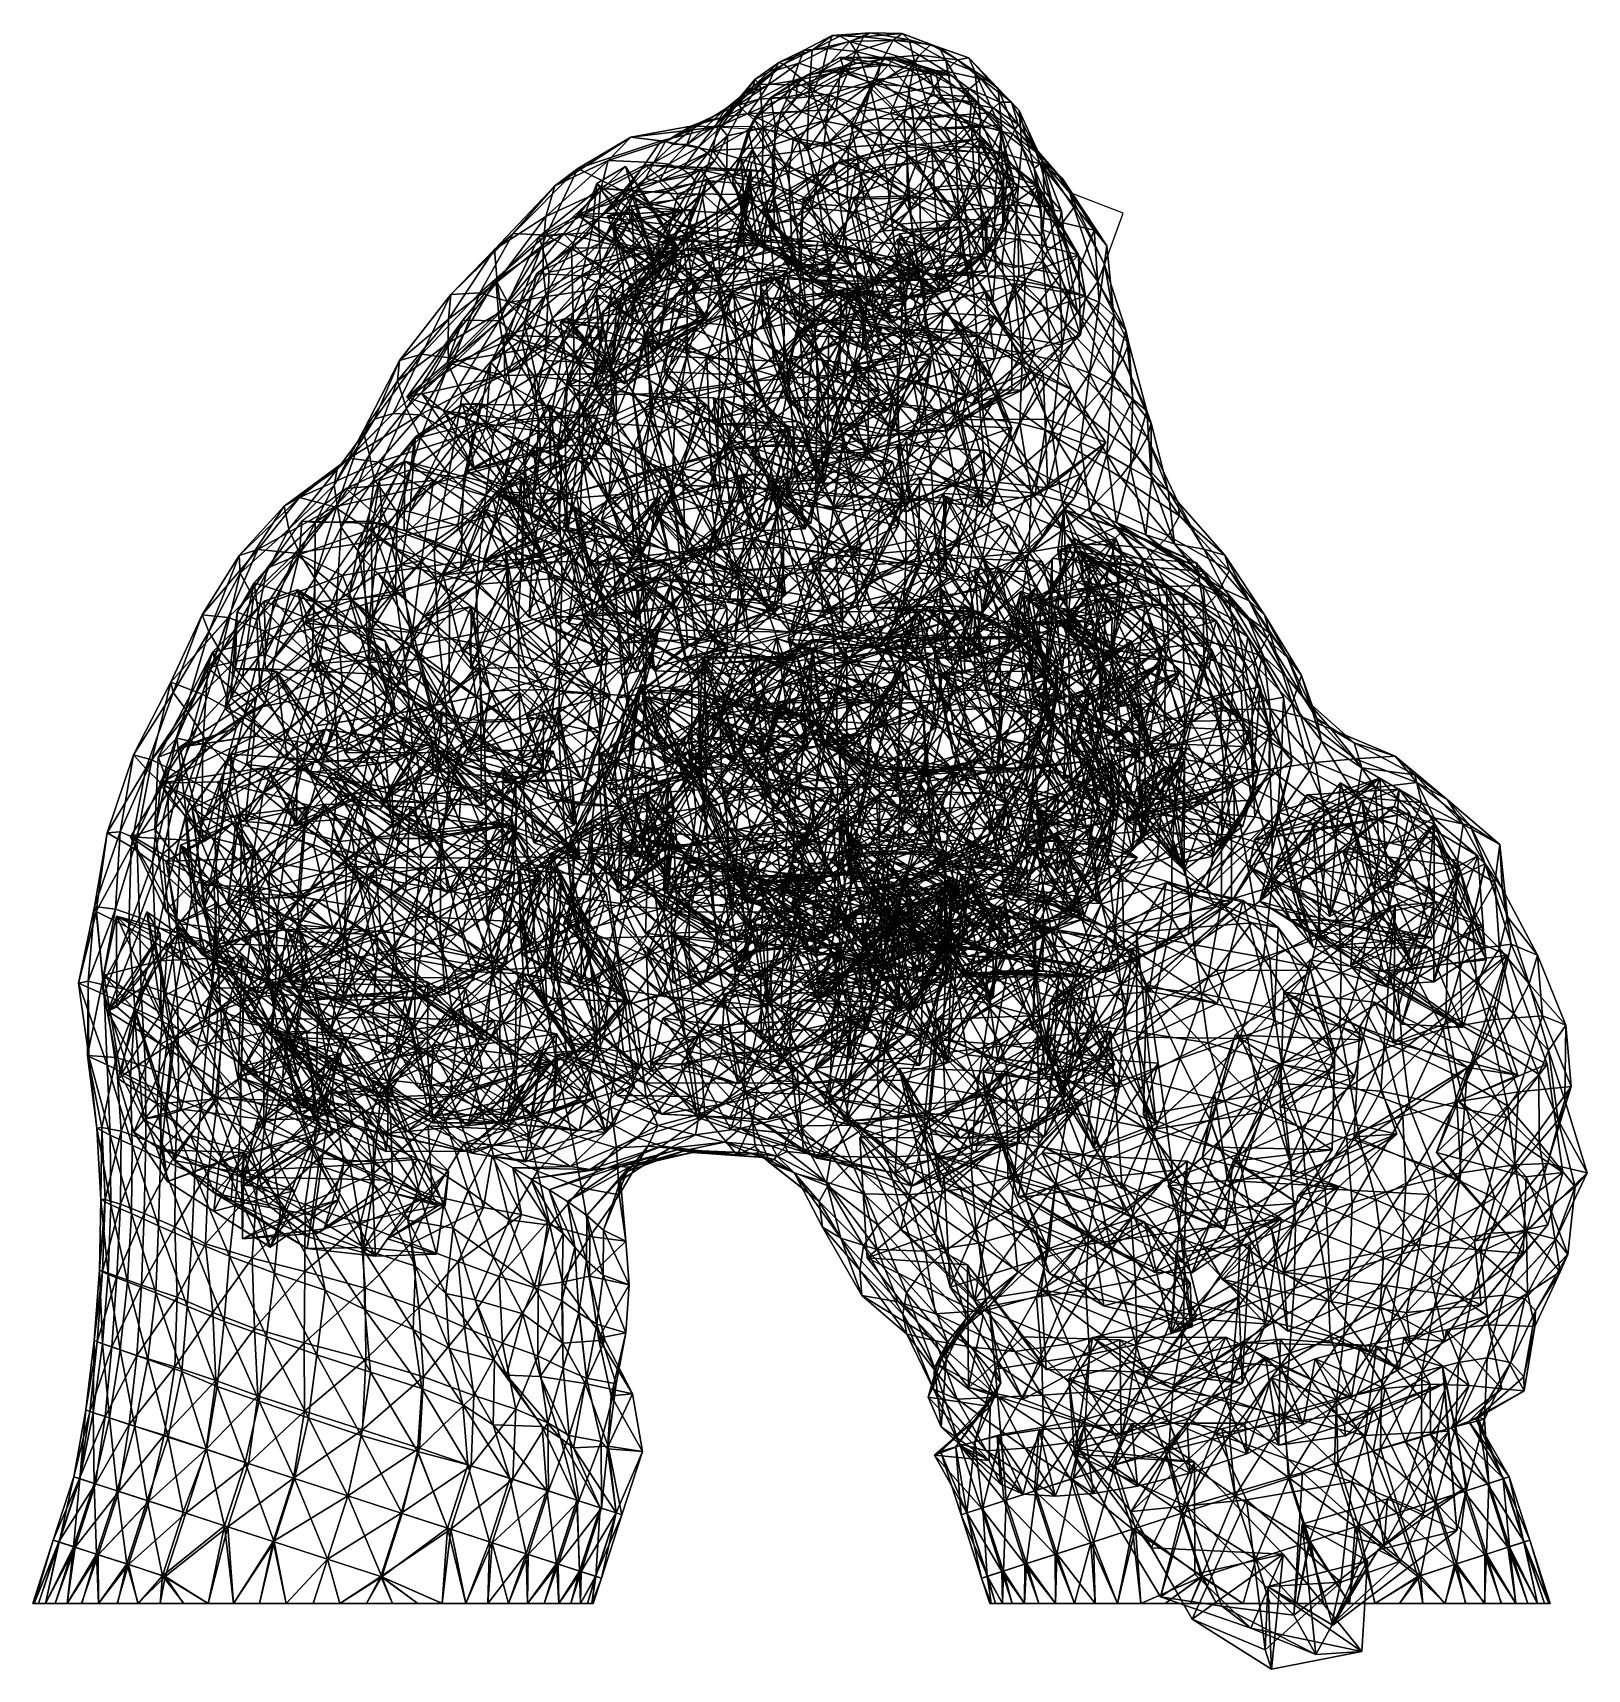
# Model space of a CAD drawing. Header units: metres. Extents: x -17 to 48, y -1 to 120.
# Drawn here: x -17.08 to 17.91, y -1.48 to 35.36 of the extents above.
import ezdxf

# ---------------------------------------------------------------- set-up
doc = ezdxf.new("R2010")
doc.units = ezdxf.units.M

msp = doc.modelspace()

# ---------------------------------------------------------------- linework, layer by layer
for points in [[(0.284428, 34.965, -5.33457), (0.167999, 34.6759, -4.33294), (0.810236, 35.0033, -4.42875), (0.810336, 35.0034, -4.42865)], [(0.686141, 34.4967, -3.50382), (0.810236, 35.0033, -4.42875), (0.167999, 34.6759, -4.33294), (0.168099, 34.676, -4.33284)], [(0.465945, 34.9636, -6.4119), (0.284428, 34.965, -5.33457), (0.912737, 35.2943, -5.4194), (0.912837, 35.2944, -5.4193)], [(0.810236, 35.0033, -4.42875), (0.912737, 35.2943, -5.4194), (0.284428, 34.965, -5.33457), (0.284528, 34.9651, -5.33447)], [(1.31001, 35.161, -7.21087), (1.53459, 34.8022, -8.15784), (0.40192, 34.1751, -8.22017), (0.40202, 34.1752, -8.22007)], [(0.465945, 34.9636, -6.4119), (1.31001, 35.161, -7.21087), (0.40192, 34.1751, -8.22017), (0.40202, 34.1752, -8.22007)], [(0.912737, 35.2943, -5.4194), (1.08714, 35.2828, -6.31368), (0.465945, 34.9636, -6.4119), (0.466045, 34.9637, -6.4118)], [(1.08714, 35.2828, -6.31368), (1.31001, 35.161, -7.21087), (0.465945, 34.9636, -6.4119), (0.466045, 34.9637, -6.4118)], [(0.810236, 35.0033, -4.42875), (0.686141, 34.4967, -3.50382), (1.44973, 34.9339, -4.0965), (1.44983, 34.934, -4.0964)], [(0.912737, 35.2943, -5.4194), (0.810236, 35.0033, -4.42875), (1.61672, 35.2677, -5.0645), (1.61682, 35.2678, -5.0644)], [(1.44973, 34.9339, -4.0965), (1.61672, 35.2677, -5.0645), (0.810236, 35.0033, -4.42875), (0.810336, 35.0034, -4.42865)], [(1.08714, 35.2828, -6.31368), (0.912737, 35.2943, -5.4194), (1.76411, 35.3577, -6.09178), (1.76421, 35.3578, -6.09168)], [(1.61672, 35.2677, -5.0645), (1.76411, 35.3577, -6.09178), (0.912737, 35.2943, -5.4194), (0.912837, 35.2944, -5.4193)], [(1.31001, 35.161, -7.21087), (1.08714, 35.2828, -6.31368), (1.76411, 35.3577, -6.09178), (1.76421, 35.3578, -6.09168)], [(1.31001, 35.161, -7.21087), (1.76411, 35.3577, -6.09178), (2.64471, 35.1976, -6.79651), (2.64481, 35.1977, -6.79641)], [(2.64471, 35.1976, -6.79651), (2.77194, 34.7066, -7.87863), (1.31001, 35.161, -7.21087), (1.31011, 35.1611, -7.21077)], [(1.53459, 34.8022, -8.15784), (1.31001, 35.161, -7.21087), (2.77194, 34.7066, -7.87863), (2.77204, 34.7067, -7.87853)], [(2.28543, 35.1929, -4.69589), (1.61672, 35.2677, -5.0645), (1.44973, 34.9339, -4.0965), (1.44983, 34.934, -4.0964)], [(2.28543, 35.1929, -4.69589), (1.44973, 34.9339, -4.0965), (2.05972, 34.7887, -3.73665), (2.05982, 34.7888, -3.73655)], [(2.49343, 35.3377, -5.75425), (1.76411, 35.3577, -6.09178), (1.61672, 35.2677, -5.0645), (1.61682, 35.2678, -5.0644)], [(2.49343, 35.3377, -5.75425), (1.61672, 35.2677, -5.0645), (2.28543, 35.1929, -4.69589), (2.28553, 35.193, -4.69579)], [(1.76411, 35.3577, -6.09178), (2.49343, 35.3377, -5.75425), (2.64471, 35.1976, -6.79651), (2.64481, 35.1977, -6.79641)], [(2.88388, 34.8505, -4.35934), (2.28543, 35.1929, -4.69589), (2.05972, 34.7887, -3.73665), (2.05982, 34.7888, -3.73655)], [(3.13851, 35.0928, -5.35906), (2.49343, 35.3377, -5.75425), (2.28543, 35.1929, -4.69589), (2.28553, 35.193, -4.69579)], [(3.13851, 35.0928, -5.35906), (2.28543, 35.1929, -4.69589), (2.88388, 34.8505, -4.35934), (2.88398, 34.8506, -4.35924)], [(3.32261, 35.0227, -6.3632), (2.64471, 35.1976, -6.79651), (2.49343, 35.3377, -5.75425), (2.49353, 35.3378, -5.75415)], [(3.32261, 35.0227, -6.3632), (2.49343, 35.3377, -5.75425), (3.13851, 35.0928, -5.35906), (3.13861, 35.0929, -5.35896)], [(3.47625, 34.7375, -7.38139), (2.77194, 34.7066, -7.87863), (2.64471, 35.1976, -6.79651), (2.64481, 35.1977, -6.79641)], [(3.47625, 34.7375, -7.38139), (2.64471, 35.1976, -6.79651), (3.32261, 35.0227, -6.3632), (3.32271, 35.0228, -6.3631)], [(3.73819, 34.7457, -4.97639), (3.13851, 35.0928, -5.35906), (2.88388, 34.8505, -4.35934), (2.88398, 34.8506, -4.35924)], [(3.98926, 34.7909, -5.93376), (3.32261, 35.0227, -6.3632), (3.13851, 35.0928, -5.35906), (3.13861, 35.0929, -5.35896)], [(3.98926, 34.7909, -5.93376), (3.13851, 35.0928, -5.35906), (3.73819, 34.7457, -4.97639), (3.73829, 34.7458, -4.97629)], [(4.12471, 34.4822, -6.89298), (3.47625, 34.7375, -7.38139), (3.32261, 35.0227, -6.3632), (3.32271, 35.0228, -6.3631)], [(4.12471, 34.4822, -6.89298), (3.32261, 35.0227, -6.3632), (3.98926, 34.7909, -5.93376), (3.98936, 34.791, -5.93366)], [(-0.864774, 34.1502, -4.98561), (-0.394521, 34.5013, -4.67921), (-0.285012, 34.6901, -5.6831), (-0.284912, 34.6902, -5.683)], [(-0.864774, 34.1502, -4.98561), (-0.285012, 34.6901, -5.6831), (-0.823593, 34.3058, -5.95781), (-0.823493, 34.3059, -5.95771)], [(-0.823593, 34.3058, -5.95781), (-0.285012, 34.6901, -5.6831), (-0.174796, 34.6479, -6.65557), (-0.174696, 34.648, -6.65547)], [(-0.823593, 34.3058, -5.95781), (-0.174796, 34.6479, -6.65557), (-0.715583, 34.2013, -6.90967), (-0.715483, 34.2014, -6.90957)], [(-0.715583, 34.2013, -6.90967), (-0.174796, 34.6479, -6.65557), (0.40192, 34.1751, -8.22017), (0.40202, 34.1752, -8.22007)], [(-0.524231, 34.1866, -3.74635), (0.032618, 34.2744, -3.42538), (0.167999, 34.6759, -4.33294), (0.168099, 34.676, -4.33284)], [(-0.524231, 34.1866, -3.74635), (0.167999, 34.6759, -4.33294), (-0.394521, 34.5013, -4.67921), (-0.394421, 34.5014, -4.67911)], [(-0.394521, 34.5013, -4.67921), (0.167999, 34.6759, -4.33294), (0.284428, 34.965, -5.33457), (0.284528, 34.9651, -5.33447)], [(-0.394521, 34.5013, -4.67921), (0.284428, 34.965, -5.33457), (-0.285012, 34.6901, -5.6831), (-0.284912, 34.6902, -5.683)], [(-0.285012, 34.6901, -5.6831), (0.284428, 34.965, -5.33457), (0.465945, 34.9636, -6.4119), (0.466045, 34.9637, -6.4118)], [(-0.285012, 34.6901, -5.6831), (0.465945, 34.9636, -6.4119), (-0.174796, 34.6479, -6.65557), (-0.174696, 34.648, -6.65547)], [(-0.174796, 34.6479, -6.65557), (0.465945, 34.9636, -6.4119), (0.40192, 34.1751, -8.22017), (0.40202, 34.1752, -8.22007)], [(0.167999, 34.6759, -4.33294), (0.032618, 34.2744, -3.42538), (0.686141, 34.4967, -3.50382), (0.686241, 34.4968, -3.50372)], [(1.53459, 34.8022, -8.15784), (1.76871, 34.1172, -8.87522), (0.40192, 34.1751, -8.22017), (0.40202, 34.1752, -8.22007)], [(1.25421, 34.4254, -3.13705), (1.44973, 34.9339, -4.0965), (0.686141, 34.4967, -3.50382), (0.686241, 34.4968, -3.50372)], [(2.05972, 34.7887, -3.73665), (1.44973, 34.9339, -4.0965), (1.25421, 34.4254, -3.13705), (1.25431, 34.4255, -3.13695)], [(2.05972, 34.7887, -3.73665), (1.25421, 34.4254, -3.13705), (1.82177, 34.2236, -2.82294), (1.82187, 34.2237, -2.82284)], [(1.76871, 34.1172, -8.87522), (1.53459, 34.8022, -8.15784), (2.77194, 34.7066, -7.87863), (2.77204, 34.7067, -7.87853)], [(2.5259, 33.3935, -9.24746), (1.76871, 34.1172, -8.87522), (2.77194, 34.7066, -7.87863), (2.77204, 34.7067, -7.87853)], [(2.6553, 34.5336, -3.42135), (2.05972, 34.7887, -3.73665), (1.82177, 34.2236, -2.82294), (1.82187, 34.2237, -2.82284)], [(2.88388, 34.8505, -4.35934), (2.05972, 34.7887, -3.73665), (2.6553, 34.5336, -3.42135), (2.6554, 34.5337, -3.42125)], [(3.13135, 33.4797, -9.00539), (2.5259, 33.3935, -9.24746), (2.77194, 34.7066, -7.87863), (2.77204, 34.7067, -7.87853)], [(3.4648, 34.4923, -4.038), (2.88388, 34.8505, -4.35934), (2.6553, 34.5336, -3.42135), (2.6554, 34.5337, -3.42125)], [(3.69733, 33.5186, -8.62634), (2.77194, 34.7066, -7.87863), (3.47625, 34.7375, -7.38139), (3.47635, 34.7376, -7.38129)], [(3.69733, 33.5186, -8.62634), (3.13135, 33.4797, -9.00539), (2.77194, 34.7066, -7.87863), (2.77204, 34.7067, -7.87853)], [(3.73819, 34.7457, -4.97639), (2.88388, 34.8505, -4.35934), (3.4648, 34.4923, -4.038), (3.4649, 34.4924, -4.0379)], [(4.26605, 34.3225, -4.63978), (3.73819, 34.7457, -4.97639), (3.4648, 34.4923, -4.038), (3.4649, 34.4924, -4.0379)], [(3.47625, 34.7375, -7.38139), (4.12471, 34.4822, -6.89298), (4.25211, 33.4087, -8.22258), (4.25221, 33.4088, -8.22248)], [(3.47625, 34.7375, -7.38139), (4.25211, 33.4087, -8.22258), (3.69733, 33.5186, -8.62634), (3.69743, 33.5187, -8.62624)], [(4.46163, 34.2691, -5.54568), (3.98926, 34.7909, -5.93376), (3.73819, 34.7457, -4.97639), (3.73829, 34.7458, -4.97629)], [(4.46163, 34.2691, -5.54568), (3.73819, 34.7457, -4.97639), (4.26605, 34.3225, -4.63978), (4.26615, 34.3226, -4.63968)], [(4.6539, 34.1019, -6.46466), (4.12471, 34.4822, -6.89298), (3.98926, 34.7909, -5.93376), (3.98936, 34.791, -5.93366)], [(4.6539, 34.1019, -6.46466), (3.98926, 34.7909, -5.93376), (4.46163, 34.2691, -5.54568), (4.46173, 34.2692, -5.54558)], [(-1.29288, 33.7486, -5.22624), (-0.864774, 34.1502, -4.98561), (-0.823593, 34.3058, -5.95781), (-0.823493, 34.3059, -5.95771)], [(-1.29288, 33.7486, -5.22624), (-0.823593, 34.3058, -5.95781), (-1.2173, 33.7687, -6.10532), (-1.2172, 33.7688, -6.10522)], [(-1.2173, 33.7687, -6.10532), (-0.823593, 34.3058, -5.95781), (-0.715583, 34.2013, -6.90967), (-0.715483, 34.2014, -6.90957)], [(-1.01715, 33.9496, -4.07313), (-0.524231, 34.1866, -3.74635), (-0.394521, 34.5013, -4.67921), (-0.394421, 34.5014, -4.67911)], [(-1.01715, 33.9496, -4.07313), (-0.394521, 34.5013, -4.67921), (-0.864774, 34.1502, -4.98561), (-0.864674, 34.1503, -4.98551)], [(-0.733583, 33.859, -2.79189), (-0.160574, 33.9001, -2.55239), (0.032618, 34.2744, -3.42538), (0.032717, 34.2745, -3.42528)], [(-0.733583, 33.859, -2.79189), (0.032618, 34.2744, -3.42538), (-0.524231, 34.1866, -3.74635), (-0.524131, 34.1867, -3.74625)], [(0.032618, 34.2744, -3.42538), (-0.160574, 33.9001, -2.55239), (0.486699, 34.03, -2.56755), (0.486799, 34.0301, -2.56746)], [(0.486699, 34.03, -2.56755), (0.686141, 34.4967, -3.50382), (0.032618, 34.2744, -3.42538), (0.032717, 34.2745, -3.42528)], [(0.686141, 34.4967, -3.50382), (0.486699, 34.03, -2.56755), (1.25421, 34.4254, -3.13705), (1.25431, 34.4255, -3.13695)], [(1.02283, 33.9018, -2.21355), (1.25421, 34.4254, -3.13705), (0.486699, 34.03, -2.56755), (0.486799, 34.0301, -2.56746)], [(1.82177, 34.2236, -2.82294), (1.25421, 34.4254, -3.13705), (1.02283, 33.9018, -2.21355), (1.02293, 33.9019, -2.21345)], [(2.6553, 34.5336, -3.42135), (1.82177, 34.2236, -2.82294), (2.41296, 33.9973, -2.56436), (2.41306, 33.9974, -2.56426)], [(3.22929, 34.1454, -3.1628), (2.6553, 34.5336, -3.42135), (2.41296, 33.9973, -2.56436), (2.41306, 33.9974, -2.56426)], [(3.4648, 34.4923, -4.038), (2.6553, 34.5336, -3.42135), (3.22929, 34.1454, -3.1628), (3.22939, 34.1455, -3.1627)], [(4.00886, 34.092, -3.73968), (3.4648, 34.4923, -4.038), (3.22929, 34.1454, -3.1628), (3.22939, 34.1455, -3.1627)], [(4.26605, 34.3225, -4.63978), (3.4648, 34.4923, -4.038), (4.00886, 34.092, -3.73968), (4.00896, 34.0921, -3.73958)], [(4.69245, 33.798, -4.33724), (4.26605, 34.3225, -4.63978), (4.00886, 34.092, -3.73968), (4.00896, 34.0921, -3.73958)], [(4.73548, 33.1461, -7.82345), (4.25211, 33.4087, -8.22258), (4.12471, 34.4822, -6.89298), (4.12481, 34.4823, -6.89288)], [(4.73548, 33.1461, -7.82345), (4.12471, 34.4822, -6.89298), (4.6539, 34.1019, -6.46466), (4.654, 34.102, -6.46456)], [(4.95101, 33.7935, -5.14738), (4.46163, 34.2691, -5.54568), (4.26605, 34.3225, -4.63978), (4.26615, 34.3226, -4.63968)], [(4.95101, 33.7935, -5.14738), (4.26605, 34.3225, -4.63978), (4.69245, 33.798, -4.33724), (4.69255, 33.7981, -4.33714)], [(5.12315, 33.6105, -6.05331), (4.6539, 34.1019, -6.46466), (4.46163, 34.2691, -5.54568), (4.46173, 34.2692, -5.54558)], [(5.12315, 33.6105, -6.05331), (4.46163, 34.2691, -5.54568), (4.95101, 33.7935, -5.14738), (4.95111, 33.7936, -5.14728)], [(-1.69679, 33.5132, -3.4741), (-1.22697, 33.7206, -3.1215), (-1.01715, 33.9496, -4.07313), (-1.01705, 33.9497, -4.07303)], [(-1.69679, 33.5132, -3.4741), (-1.01715, 33.9496, -4.07313), (-1.50098, 33.626, -4.35956), (-1.50088, 33.6261, -4.35946)], [(-1.50098, 33.626, -4.35956), (-1.01715, 33.9496, -4.07313), (-0.864774, 34.1502, -4.98561), (-0.864674, 34.1503, -4.98551)], [(-1.50098, 33.626, -4.35956), (-0.864774, 34.1502, -4.98561), (-1.29288, 33.7486, -5.22624), (-1.29278, 33.7487, -5.22614)], [(-1.22697, 33.7206, -3.1215), (-0.733583, 33.859, -2.79189), (-0.524231, 34.1866, -3.74635), (-0.524131, 34.1867, -3.74625)], [(-1.22697, 33.7206, -3.1215), (-0.524231, 34.1866, -3.74635), (-1.01715, 33.9496, -4.07313), (-1.01705, 33.9497, -4.07303)], [(-1.2173, 33.7687, -6.10532), (-0.715583, 34.2013, -6.90967), (-1.10947, 33.6342, -6.95566), (-1.10937, 33.6343, -6.95556)], [(-0.639099, 33.2147, -8.48577), (-1.10947, 33.6342, -6.95566), (-0.715583, 34.2013, -6.90967), (-0.715483, 34.2014, -6.90957)], [(-0.979494, 33.5372, -1.87216), (0.229073, 33.5773, -1.61063), (-0.160574, 33.9001, -2.55239), (-0.160474, 33.9002, -2.55229)], [(-0.160574, 33.9001, -2.55239), (-0.733583, 33.859, -2.79189), (-0.979494, 33.5372, -1.87216), (-0.979394, 33.5373, -1.87206)], [(0.40192, 34.1751, -8.22017), (-0.639099, 33.2147, -8.48577), (-0.715583, 34.2013, -6.90967), (-0.715483, 34.2014, -6.90957)], [(-0.639099, 33.2147, -8.48577), (0.40192, 34.1751, -8.22017), (0.351827, 32.819, -9.68938), (0.351927, 32.8191, -9.68928)], [(0.229073, 33.5773, -1.61063), (0.486699, 34.03, -2.56755), (-0.160574, 33.9001, -2.55239), (-0.160474, 33.9002, -2.55229)], [(0.486699, 34.03, -2.56755), (0.229073, 33.5773, -1.61063), (1.02283, 33.9018, -2.21355), (1.02293, 33.9019, -2.21345)], [(0.720643, 33.3727, -1.20394), (1.02283, 33.9018, -2.21355), (0.229073, 33.5773, -1.61063), (0.229173, 33.5774, -1.61053)], [(0.40192, 34.1751, -8.22017), (0.864564, 32.9014, -9.42306), (0.351827, 32.819, -9.68938), (0.351927, 32.8191, -9.68928)], [(1.34547, 33.2915, -9.48346), (0.864564, 32.9014, -9.42306), (0.40192, 34.1751, -8.22017), (0.40202, 34.1752, -8.22007)], [(0.40192, 34.1751, -8.22017), (1.76871, 34.1172, -8.87522), (1.34547, 33.2915, -9.48346), (1.34557, 33.2916, -9.48336)], [(1.59034, 33.7152, -1.95236), (1.02283, 33.9018, -2.21355), (0.720643, 33.3727, -1.20394), (0.720743, 33.3728, -1.20384)], [(1.82177, 34.2236, -2.82294), (1.02283, 33.9018, -2.21355), (1.59034, 33.7152, -1.95236), (1.59044, 33.7153, -1.95226)], [(1.76871, 34.1172, -8.87522), (1.93531, 33.4367, -9.41345), (1.34547, 33.2915, -9.48346), (1.34557, 33.2916, -9.48336)], [(2.41296, 33.9973, -2.56436), (1.82177, 34.2236, -2.82294), (1.59034, 33.7152, -1.95236), (1.59044, 33.7153, -1.95226)], [(2.41296, 33.9973, -2.56436), (1.59034, 33.7152, -1.95236), (2.22939, 33.5395, -1.73649), (2.22949, 33.5396, -1.73639)], [(1.93531, 33.4367, -9.41345), (1.76871, 34.1172, -8.87522), (2.5259, 33.3935, -9.24746), (2.526, 33.3936, -9.24736)], [(3.03056, 33.7496, -2.311), (2.41296, 33.9973, -2.56436), (2.22939, 33.5395, -1.73649), (2.22949, 33.5396, -1.73639)], [(3.22929, 34.1454, -3.1628), (2.41296, 33.9973, -2.56436), (3.03056, 33.7496, -2.311), (3.03066, 33.7497, -2.3109)], [(3.81867, 33.8202, -2.8757), (3.22929, 34.1454, -3.1628), (3.03056, 33.7496, -2.311), (3.03066, 33.7497, -2.3109)], [(4.00886, 34.092, -3.73968), (3.22929, 34.1454, -3.1628), (3.81867, 33.8202, -2.8757), (3.81877, 33.8203, -2.8756)], [(4.5446, 33.663, -3.45602), (4.00886, 34.092, -3.73968), (3.81867, 33.8202, -2.8757), (3.81877, 33.8203, -2.8756)], [(4.69245, 33.798, -4.33724), (4.00886, 34.092, -3.73968), (4.5446, 33.663, -3.45602), (4.5447, 33.6631, -3.45592)], [(4.6539, 34.1019, -6.46466), (5.12315, 33.6105, -6.05331), (5.18377, 32.7983, -7.46438), (5.18387, 32.7984, -7.46428)], [(4.6539, 34.1019, -6.46466), (5.18377, 32.7983, -7.46438), (4.73548, 33.1461, -7.82345), (4.73558, 33.1462, -7.82335)], [(-2.35918, 32.8441, -4.58779), (-2.21611, 33.2002, -3.61719), (-1.50098, 33.626, -4.35956), (-1.50088, 33.6261, -4.35946)], [(-2.35918, 32.8441, -4.58779), (-1.50098, 33.626, -4.35956), (-1.70677, 33.2776, -5.3322), (-1.70667, 33.2777, -5.3321)], [(-2.21611, 33.2002, -3.61719), (-1.69679, 33.5132, -3.4741), (-1.50098, 33.626, -4.35956), (-1.50088, 33.6261, -4.35946)], [(-2.00103, 33.3566, -2.61757), (-1.49432, 33.4655, -2.16688), (-1.22697, 33.7206, -3.1215), (-1.22687, 33.7207, -3.1214)], [(-2.00103, 33.3566, -2.61757), (-1.22697, 33.7206, -3.1215), (-1.69679, 33.5132, -3.4741), (-1.69669, 33.5133, -3.474)], [(-1.70677, 33.2776, -5.3322), (-1.29288, 33.7486, -5.22624), (-1.2173, 33.7687, -6.10532), (-1.2172, 33.7688, -6.10522)], [(-1.70677, 33.2776, -5.3322), (-1.2173, 33.7687, -6.10532), (-1.59602, 33.2261, -6.19194), (-1.59592, 33.2262, -6.19184)], [(-1.50098, 33.626, -4.35956), (-1.29288, 33.7486, -5.22624), (-1.70677, 33.2776, -5.3322), (-1.70667, 33.2777, -5.3321)], [(-1.6596, 33.2426, -1.19897), (-0.144817, 33.1398, -0.614643), (-0.979494, 33.5372, -1.87216), (-0.979394, 33.5373, -1.87206)], [(-0.979494, 33.5372, -1.87216), (-1.49432, 33.4655, -2.16688), (-1.6596, 33.2426, -1.19897), (-1.6595, 33.2427, -1.19887)], [(-1.59602, 33.2261, -6.19194), (-1.2173, 33.7687, -6.10532), (-1.10947, 33.6342, -6.95566), (-1.10937, 33.6343, -6.95556)], [(-1.59602, 33.2261, -6.19194), (-1.10947, 33.6342, -6.95566), (-1.43777, 33.0365, -7.03604), (-1.43767, 33.0366, -7.03594)], [(-1.49432, 33.4655, -2.16688), (-0.979494, 33.5372, -1.87216), (-0.733583, 33.859, -2.79189), (-0.733483, 33.8591, -2.79179)], [(-1.49432, 33.4655, -2.16688), (-0.733583, 33.859, -2.79189), (-1.22697, 33.7206, -3.1215), (-1.22687, 33.7207, -3.1214)], [(-1.43777, 33.0365, -7.03604), (-1.10947, 33.6342, -6.95566), (-0.639099, 33.2147, -8.48577), (-0.638999, 33.2148, -8.48567)], [(-0.144817, 33.1398, -0.614643), (0.229073, 33.5773, -1.61063), (-0.979494, 33.5372, -1.87216), (-0.979394, 33.5373, -1.87206)], [(0.229073, 33.5773, -1.61063), (-0.144817, 33.1398, -0.614643), (0.720643, 33.3727, -1.20394), (0.720743, 33.3728, -1.20384)], [(1.59034, 33.7152, -1.95236), (0.720643, 33.3727, -1.20394), (1.38984, 33.2377, -1.11723), (1.38994, 33.2378, -1.11713)], [(1.59034, 33.7152, -1.95236), (1.38984, 33.2377, -1.11723), (2.22939, 33.5395, -1.73649), (2.22949, 33.5396, -1.73639)], [(1.38984, 33.2377, -1.11723), (2.59322, 32.8831, -0.508646), (2.22939, 33.5395, -1.73649), (2.22949, 33.5396, -1.73639)], [(3.03056, 33.7496, -2.311), (2.22939, 33.5395, -1.73649), (2.84623, 33.4107, -1.48416), (2.84633, 33.4108, -1.48406)], [(2.84623, 33.4107, -1.48416), (2.22939, 33.5395, -1.73649), (2.59322, 32.8831, -0.508646), (2.59332, 32.8832, -0.508546)], [(3.64628, 33.4976, -2.01973), (3.03056, 33.7496, -2.311), (2.84623, 33.4107, -1.48416), (2.84633, 33.4108, -1.48406)], [(3.81867, 33.8202, -2.8757), (3.03056, 33.7496, -2.311), (3.64628, 33.4976, -2.01973), (3.64638, 33.4977, -2.01963)], [(4.45331, 33.5557, -2.55754), (3.81867, 33.8202, -2.8757), (3.64628, 33.4976, -2.01973), (3.64638, 33.4977, -2.01963)], [(4.45331, 33.5557, -2.55754), (3.64628, 33.4976, -2.01973), (4.26916, 33.2633, -1.69401), (4.26926, 33.2634, -1.69391)], [(4.5446, 33.663, -3.45602), (3.81867, 33.8202, -2.8757), (4.45331, 33.5557, -2.55754), (4.45341, 33.5558, -2.55744)], [(4.45331, 33.5557, -2.55754), (4.26916, 33.2633, -1.69401), (4.97318, 33.0744, -2.32334), (4.97328, 33.0745, -2.32324)], [(5.02389, 33.1811, -3.23224), (4.5446, 33.663, -3.45602), (4.45331, 33.5557, -2.55754), (4.45341, 33.5558, -2.55744)], [(5.02389, 33.1811, -3.23224), (4.45331, 33.5557, -2.55754), (4.97318, 33.0744, -2.32334), (4.97328, 33.0745, -2.32324)], [(5.10472, 33.2941, -4.14818), (4.69245, 33.798, -4.33724), (4.5446, 33.663, -3.45602), (4.5447, 33.6631, -3.45592)], [(5.10472, 33.2941, -4.14818), (4.5446, 33.663, -3.45602), (5.02389, 33.1811, -3.23224), (5.02399, 33.1812, -3.23214)], [(4.95101, 33.7935, -5.14738), (4.69245, 33.798, -4.33724), (5.10472, 33.2941, -4.14818), (5.10482, 33.2942, -4.14808)], [(5.64808, 32.4584, -5.47471), (5.12315, 33.6105, -6.05331), (4.95101, 33.7935, -5.14738), (4.95111, 33.7936, -5.14728)], [(4.95101, 33.7935, -5.14738), (5.10472, 33.2941, -4.14818), (5.64808, 32.4584, -5.47471), (5.64818, 32.4585, -5.47461)], [(5.46274, 32.3053, -7.14054), (5.18377, 32.7983, -7.46438), (5.12315, 33.6105, -6.05331), (5.12325, 33.6106, -6.05321)], [(5.12315, 33.6105, -6.05331), (5.64808, 32.4584, -5.47471), (5.46274, 32.3053, -7.14054), (5.46284, 32.3054, -7.14044)], [(-1.6596, 33.2426, -1.19897), (-2.26841, 33.258, -2.22593), (-3.61935, 33.0065, -1.19591), (-3.61925, 33.0066, -1.19581)], [(-2.26841, 33.258, -2.22593), (-2.83806, 32.9128, -3.17031), (-3.61935, 33.0065, -1.19591), (-3.61925, 33.0066, -1.19581)], [(-3.61935, 33.0065, -1.19591), (-2.93352, 32.926, 0.080662), (-1.6596, 33.2426, -1.19897), (-1.6595, 33.2427, -1.19887)], [(-2.93352, 32.926, 0.080662), (-1.77814, 32.7064, 1.19722), (-1.6596, 33.2426, -1.19897), (-1.6595, 33.2427, -1.19887)], [(-2.83806, 32.9128, -3.17031), (-2.26841, 33.258, -2.22593), (-2.00103, 33.3566, -2.61757), (-2.00093, 33.3567, -2.61747)], [(-2.83806, 32.9128, -3.17031), (-2.00103, 33.3566, -2.61757), (-2.21611, 33.2002, -3.61719), (-2.21601, 33.2003, -3.61709)], [(-2.21611, 33.2002, -3.61719), (-2.66363, 32.8465, -3.75385), (-2.83806, 32.9128, -3.17031), (-2.83796, 32.9128, -3.17021)], [(-2.35918, 32.8441, -4.58779), (-2.66363, 32.8465, -3.75385), (-2.21611, 33.2002, -3.61719), (-2.21601, 33.2003, -3.61709)], [(-1.70677, 33.2776, -5.3322), (-2.09667, 32.7846, -5.40954), (-2.35918, 32.8441, -4.58779), (-2.35908, 32.8442, -4.58769)], [(-2.26841, 33.258, -2.22593), (-1.6596, 33.2426, -1.19897), (-1.49432, 33.4655, -2.16688), (-1.49422, 33.4656, -2.16678)], [(-1.49432, 33.4655, -2.16688), (-2.00103, 33.3566, -2.61757), (-2.26841, 33.258, -2.22593), (-2.26831, 33.2581, -2.22583)], [(-2.00103, 33.3566, -2.61757), (-1.69679, 33.5132, -3.4741), (-2.21611, 33.2002, -3.61719), (-2.21601, 33.2003, -3.61709)], [(-2.09667, 32.7846, -5.40954), (-1.70677, 33.2776, -5.3322), (-1.59602, 33.2261, -6.19194), (-1.59592, 33.2262, -6.19184)], [(-2.09667, 32.7846, -5.40954), (-1.59602, 33.2261, -6.19194), (-1.88554, 32.6503, -6.24046), (-1.88544, 32.6504, -6.24036)], [(-1.88554, 32.6503, -6.24046), (-1.59602, 33.2261, -6.19194), (-1.43777, 33.0365, -7.03604), (-1.43767, 33.0366, -7.03594)], [(-0.591791, 32.7749, 0.4225), (-0.837798, 33.2486, 0.123508), (-1.77814, 32.7064, 1.19722), (-1.77804, 32.7065, 1.19732)], [(-0.837798, 33.2486, 0.123508), (-1.6596, 33.2426, -1.19897), (-1.77814, 32.7064, 1.19722), (-1.77804, 32.7065, 1.19732)], [(-1.46325, 32.1856, -8.60709), (-0.639099, 33.2147, -8.48577), (-0.663222, 32.0695, -9.97076), (-0.663122, 32.0696, -9.97066)], [(-0.639099, 33.2147, -8.48577), (-1.46325, 32.1856, -8.60709), (-1.43777, 33.0365, -7.03604), (-1.43767, 33.0366, -7.03594)], [(-0.639099, 33.2147, -8.48577), (-0.134093, 32.3556, -9.83982), (-0.663222, 32.0695, -9.97076), (-0.663122, 32.0696, -9.97066)], [(0.351827, 32.819, -9.68938), (-0.134093, 32.3556, -9.83982), (-0.639099, 33.2147, -8.48577), (-0.638999, 33.2148, -8.48567)], [(-0.144817, 33.1398, -0.614643), (0.048042, 32.987, -0.310334), (0.720643, 33.3727, -1.20394), (0.720743, 33.3728, -1.20384)], [(0.048042, 32.987, -0.310334), (1.28529, 32.7826, -0.267978), (0.720643, 33.3727, -1.20394), (0.720743, 33.3728, -1.20384)], [(1.38984, 33.2377, -1.11723), (0.720643, 33.3727, -1.20394), (1.28529, 32.7826, -0.267978), (1.28539, 32.7827, -0.267878)], [(0.864564, 32.9014, -9.42306), (1.34547, 33.2915, -9.48346), (1.48217, 32.5267, -10.1226), (1.48227, 32.5268, -10.1225)], [(1.28529, 32.7826, -0.267978), (2.59322, 32.8831, -0.508646), (1.38984, 33.2377, -1.11723), (1.38994, 33.2378, -1.11713)], [(1.93531, 33.4367, -9.41345), (2.05078, 32.7383, -9.95074), (1.34547, 33.2915, -9.48346), (1.34557, 33.2916, -9.48336)], [(1.48217, 32.5267, -10.1226), (1.34547, 33.2915, -9.48346), (2.05078, 32.7383, -9.95074), (2.05088, 32.7384, -9.95063)], [(2.05078, 32.7383, -9.95074), (1.93531, 33.4367, -9.41345), (2.5259, 33.3935, -9.24746), (2.526, 33.3936, -9.24736)], [(2.5259, 33.3935, -9.24746), (2.60062, 32.5273, -9.84379), (2.05078, 32.7383, -9.95074), (2.05088, 32.7384, -9.95063)], [(3.15715, 32.6872, -9.57963), (2.5259, 33.3935, -9.24746), (3.13135, 33.4797, -9.00539), (3.13145, 33.4798, -9.00529)], [(3.15715, 32.6872, -9.57963), (2.60062, 32.5273, -9.84379), (2.5259, 33.3935, -9.24746), (2.526, 33.3936, -9.24736)], [(3.43482, 33.2164, -1.1774), (2.84623, 33.4107, -1.48416), (2.59322, 32.8831, -0.508646), (2.59332, 32.8832, -0.508546)], [(2.59322, 32.8831, -0.508646), (3.68825, 32.7011, -0.568815), (3.43482, 33.2164, -1.1774), (3.43492, 33.2165, -1.1773)], [(3.64628, 33.4976, -2.01973), (2.84623, 33.4107, -1.48416), (3.43482, 33.2164, -1.1774), (3.43492, 33.2165, -1.1773)], [(3.70827, 32.7232, -9.23047), (3.13135, 33.4797, -9.00539), (3.69733, 33.5186, -8.62634), (3.69743, 33.5187, -8.62624)], [(3.70827, 32.7232, -9.23047), (3.15715, 32.6872, -9.57963), (3.13135, 33.4797, -9.00539), (3.13145, 33.4798, -9.00529)], [(4.26916, 33.2633, -1.69401), (3.64628, 33.4976, -2.01973), (3.43482, 33.2164, -1.1774), (3.43492, 33.2165, -1.1773)], [(4.26916, 33.2633, -1.69401), (3.43482, 33.2164, -1.1774), (3.95333, 32.875, -1.00981), (3.95342, 32.8751, -1.00971)], [(3.95333, 32.875, -1.00981), (3.43482, 33.2164, -1.1774), (3.68825, 32.7011, -0.568815), (3.68835, 32.7012, -0.568715)], [(4.21364, 32.6628, -8.85146), (3.70827, 32.7232, -9.23047), (3.69733, 33.5186, -8.62634), (3.69743, 33.5187, -8.62624)], [(4.21364, 32.6628, -8.85146), (3.69733, 33.5186, -8.62634), (4.25211, 33.4087, -8.22258), (4.25221, 33.4088, -8.22248)], [(4.26916, 33.2633, -1.69401), (3.95333, 32.875, -1.00981), (4.76832, 32.6396, -1.00671), (4.76842, 32.6397, -1.00661)], [(4.64663, 32.4627, -8.4524), (4.21364, 32.6628, -8.85146), (4.25211, 33.4087, -8.22258), (4.25221, 33.4088, -8.22248)], [(4.64663, 32.4627, -8.4524), (4.25211, 33.4087, -8.22258), (4.73548, 33.1461, -7.82345), (4.73558, 33.1462, -7.82335)], [(4.76832, 32.6396, -1.00671), (4.97318, 33.0744, -2.32334), (4.26916, 33.2633, -1.69401), (4.26926, 33.2634, -1.69391)], [(5.50357, 32.6735, -3.07393), (5.02389, 33.1811, -3.23224), (4.97318, 33.0744, -2.32334), (4.97328, 33.0745, -2.32324)], [(5.50822, 32.7361, -3.92863), (5.10472, 33.2941, -4.14818), (5.02389, 33.1811, -3.23224), (5.02399, 33.1812, -3.23214)], [(5.50822, 32.7361, -3.92863), (5.02389, 33.1811, -3.23224), (5.50357, 32.6735, -3.07393), (5.50367, 32.6736, -3.07383)], [(5.10472, 33.2941, -4.14818), (5.50822, 32.7361, -3.92863), (5.64808, 32.4584, -5.47471), (5.64818, 32.4585, -5.47461)], [(-5.3303, 31.91, -1.3284), (-4.81228, 32.3028, 0.079439), (-3.61935, 33.0065, -1.19591), (-3.61925, 33.0066, -1.19581)], [(-5.3303, 31.91, -1.3284), (-3.61935, 33.0065, -1.19591), (-4.12828, 32.478, -2.40985), (-4.12818, 32.4781, -2.40975)], [(-4.81228, 32.3028, 0.079439), (-2.93352, 32.926, 0.080662), (-3.61935, 33.0065, -1.19591), (-3.61925, 33.0066, -1.19581)], [(-4.81228, 32.3028, 0.079439), (-3.74726, 31.7672, 1.20114), (-2.93352, 32.926, 0.080662), (-2.93342, 32.9261, 0.080762)], [(-4.12828, 32.478, -2.40985), (-3.61935, 33.0065, -1.19591), (-2.83806, 32.9128, -3.17031), (-2.83796, 32.9128, -3.17021)], [(-2.83806, 32.9128, -3.17031), (-3.10289, 32.4364, -4.20483), (-4.12828, 32.478, -2.40985), (-4.12818, 32.4781, -2.40975)], [(-3.74726, 31.7672, 1.20114), (-1.77814, 32.7064, 1.19722), (-2.93352, 32.926, 0.080662), (-2.93342, 32.9261, 0.080762)], [(-3.10289, 32.4364, -4.20483), (-2.83806, 32.9128, -3.17031), (-2.66363, 32.8465, -3.75385), (-2.66353, 32.8466, -3.75375)], [(-2.66363, 32.8465, -3.75385), (-2.35918, 32.8441, -4.58779), (-3.10289, 32.4364, -4.20483), (-3.10279, 32.4365, -4.20473)], [(-2.35918, 32.8441, -4.58779), (-2.76246, 32.4013, -4.75197), (-3.10289, 32.4364, -4.20483), (-3.10279, 32.4365, -4.20473)], [(-2.76246, 32.4013, -4.75197), (-2.35918, 32.8441, -4.58779), (-2.09667, 32.7846, -5.40954), (-2.09657, 32.7847, -5.40944)], [(-1.88554, 32.6503, -6.24046), (-1.43777, 33.0365, -7.03604), (-1.73121, 32.4715, -7.05257), (-1.73111, 32.4716, -7.05247)], [(-1.46325, 32.1856, -8.60709), (-1.73121, 32.4715, -7.05257), (-1.43777, 33.0365, -7.03604), (-1.43767, 33.0366, -7.03594)], [(0.048042, 32.987, -0.310334), (-0.144817, 33.1398, -0.614643), (-0.591791, 32.7749, 0.4225), (-0.591691, 32.775, 0.4226)], [(-0.058824, 32.218, 1.31701), (0.048042, 32.987, -0.310334), (-0.591791, 32.7749, 0.4225), (-0.591691, 32.775, 0.4226)], [(-0.134093, 32.3556, -9.83982), (0.351827, 32.819, -9.68938), (0.495433, 32.1468, -10.5059), (0.495533, 32.1469, -10.5058)], [(1.28529, 32.7826, -0.267978), (0.048042, 32.987, -0.310334), (-0.058824, 32.218, 1.31701), (-0.058724, 32.2181, 1.31711)], [(0.351827, 32.819, -9.68938), (0.864564, 32.9014, -9.42306), (0.986884, 32.1641, -10.1374), (0.986984, 32.1642, -10.1373)], [(0.351827, 32.819, -9.68938), (0.986884, 32.1641, -10.1374), (0.495433, 32.1468, -10.5059), (0.495533, 32.1469, -10.5058)], [(0.864564, 32.9014, -9.42306), (1.48217, 32.5267, -10.1226), (0.986884, 32.1641, -10.1374), (0.986984, 32.1642, -10.1373)], [(2.59322, 32.8831, -0.508646), (1.28529, 32.7826, -0.267978), (2.60963, 31.6853, 0.821328), (2.60973, 31.6854, 0.821428)], [(3.68825, 32.7011, -0.568815), (2.59322, 32.8831, -0.508646), (2.60963, 31.6853, 0.821328), (2.60973, 31.6854, 0.821428)], [(3.68825, 32.7011, -0.568815), (4.76832, 32.6396, -1.00671), (3.95333, 32.875, -1.00981), (3.95342, 32.8751, -1.00971)], [(5.131, 32.2375, -8.15075), (4.64663, 32.4627, -8.4524), (4.73548, 33.1461, -7.82345), (4.73558, 33.1462, -7.82335)], [(5.131, 32.2375, -8.15075), (4.73548, 33.1461, -7.82345), (5.18377, 32.7983, -7.46438), (5.18387, 32.7984, -7.46428)], [(4.76832, 32.6396, -1.00671), (5.59766, 32.4051, -1.89338), (4.97318, 33.0744, -2.32334), (4.97328, 33.0745, -2.32324)], [(5.50357, 32.6735, -3.07393), (4.97318, 33.0744, -2.32334), (5.59766, 32.4051, -1.89338), (5.59776, 32.4052, -1.89328)], [(5.52057, 31.8839, -7.85833), (5.131, 32.2375, -8.15075), (5.18377, 32.7983, -7.46438), (5.18387, 32.7984, -7.46428)], [(5.52057, 31.8839, -7.85833), (5.18377, 32.7983, -7.46438), (5.46274, 32.3053, -7.14054), (5.46284, 32.3054, -7.14044)], [(-5.52913, 31.2239, -2.68204), (-5.3303, 31.91, -1.3284), (-4.12828, 32.478, -2.40985), (-4.12818, 32.4781, -2.40975)], [(-5.52913, 31.2239, -2.68204), (-4.12828, 32.478, -2.40985), (-4.30861, 31.7813, -3.53585), (-4.30851, 31.7814, -3.53575)], [(-4.34371, 31.1825, -4.74783), (-4.30861, 31.7813, -3.53585), (-3.10289, 32.4364, -4.20483), (-3.10279, 32.4365, -4.20473)], [(-3.10289, 32.4364, -4.20483), (-3.28846, 32.0739, -5.31455), (-4.34371, 31.1825, -4.74783), (-4.34361, 31.1826, -4.74773)], [(-4.30861, 31.7813, -3.53585), (-4.12828, 32.478, -2.40985), (-3.10289, 32.4364, -4.20483), (-3.10279, 32.4365, -4.20473)], [(-3.74726, 31.7672, 1.20114), (-2.3768, 30.8189, 2.08596), (-1.77814, 32.7064, 1.19722), (-1.77804, 32.7065, 1.19732)], [(-3.28846, 32.0739, -5.31455), (-3.10289, 32.4364, -4.20483), (-2.76246, 32.4013, -4.75197), (-2.76236, 32.4014, -4.75187)], [(-2.76246, 32.4013, -4.75197), (-2.09667, 32.7846, -5.40954), (-2.4524, 32.2848, -5.52157), (-2.4523, 32.2849, -5.52147)], [(-2.4524, 32.2848, -5.52157), (-2.09667, 32.7846, -5.40954), (-1.88554, 32.6503, -6.24046), (-1.88544, 32.6504, -6.24036)], [(-2.4524, 32.2848, -5.52157), (-1.88554, 32.6503, -6.24046), (-2.26837, 32.1416, -6.32676), (-2.26827, 32.1417, -6.32666)], [(-1.77814, 32.7064, 1.19722), (-2.3768, 30.8189, 2.08596), (-1.0497, 31.7484, 1.62879), (-1.0496, 31.7485, 1.62889)], [(-2.26837, 32.1416, -6.32676), (-1.88554, 32.6503, -6.24046), (-1.73121, 32.4715, -7.05257), (-1.73111, 32.4716, -7.05247)], [(-2.26837, 32.1416, -6.32676), (-1.73121, 32.4715, -7.05257), (-2.14816, 31.986, -7.14442), (-2.14806, 31.9861, -7.14432)], [(-2.14816, 31.986, -7.14442), (-1.73121, 32.4715, -7.05257), (-1.46325, 32.1856, -8.60709), (-1.46315, 32.1857, -8.60699)], [(-0.890647, 32.4357, 1.15351), (-0.591791, 32.7749, 0.4225), (-1.77814, 32.7064, 1.19722), (-1.77804, 32.7065, 1.19732)], [(-1.0497, 31.7484, 1.62879), (-0.890647, 32.4357, 1.15351), (-1.77814, 32.7064, 1.19722), (-1.77804, 32.7065, 1.19732)], [(-0.890647, 32.4357, 1.15351), (-1.0497, 31.7484, 1.62879), (-0.058824, 32.218, 1.31701), (-0.058724, 32.2181, 1.31711)], [(-0.591791, 32.7749, 0.4225), (-0.890647, 32.4357, 1.15351), (-0.058824, 32.218, 1.31701), (-0.058724, 32.2181, 1.31711)], [(-0.058824, 32.218, 1.31701), (1.25279, 31.6431, 1.10962), (1.28529, 32.7826, -0.267978), (1.28539, 32.7827, -0.267878)], [(0.986884, 32.1641, -10.1374), (1.48217, 32.5267, -10.1226), (1.60735, 31.7773, -10.7735), (1.60746, 31.7774, -10.7734)], [(1.25279, 31.6431, 1.10962), (2.60963, 31.6853, 0.821328), (1.28529, 32.7826, -0.267978), (1.28539, 32.7827, -0.267878)], [(2.05078, 32.7383, -9.95074), (2.15697, 31.9806, -10.5655), (1.48217, 32.5267, -10.1226), (1.48227, 32.5268, -10.1225)], [(1.60735, 31.7773, -10.7735), (1.48217, 32.5267, -10.1226), (2.15697, 31.9806, -10.5655), (2.15707, 31.9807, -10.5654)], [(2.15697, 31.9806, -10.5655), (2.05078, 32.7383, -9.95074), (2.60062, 32.5273, -9.84379), (2.60072, 32.5274, -9.84369)], [(2.60062, 32.5273, -9.84379), (2.65868, 31.6753, -10.4492), (2.15697, 31.9806, -10.5655), (2.15707, 31.9807, -10.5654)], [(3.21029, 31.8783, -10.2012), (2.60062, 32.5273, -9.84379), (3.15715, 32.6872, -9.57963), (3.15725, 32.6873, -9.57953)], [(3.21029, 31.8783, -10.2012), (2.65868, 31.6753, -10.4492), (2.60062, 32.5273, -9.84379), (2.60072, 32.5274, -9.84369)], [(2.60963, 31.6853, 0.821328), (3.89283, 31.5216, 0.498995), (3.68825, 32.7011, -0.568815), (3.68835, 32.7012, -0.568715)], [(3.7301, 31.9229, -9.85573), (3.15715, 32.6872, -9.57963), (3.70827, 32.7232, -9.23047), (3.70837, 32.7233, -9.23037)], [(3.7301, 31.9229, -9.85573), (3.21029, 31.8783, -10.2012), (3.15715, 32.6872, -9.57963), (3.15725, 32.6873, -9.57953)], [(4.76832, 32.6396, -1.00671), (3.68825, 32.7011, -0.568815), (3.89283, 31.5216, 0.498995), (3.89293, 31.5217, 0.499095)], [(4.23082, 31.8955, -9.49693), (3.7301, 31.9229, -9.85573), (3.70827, 32.7232, -9.23047), (3.70837, 32.7233, -9.23037)], [(4.23082, 31.8955, -9.49693), (3.70827, 32.7232, -9.23047), (4.21364, 32.6628, -8.85146), (4.21374, 32.6629, -8.85136)], [(3.89283, 31.5216, 0.498995), (5.05502, 31.3275, -0.004233), (4.76832, 32.6396, -1.00671), (4.76842, 32.6397, -1.00661)], [(4.58648, 31.7029, -9.05588), (4.23082, 31.8955, -9.49693), (4.21364, 32.6628, -8.85146), (4.21374, 32.6629, -8.85136)], [(4.58648, 31.7029, -9.05588), (4.21364, 32.6628, -8.85146), (4.64663, 32.4627, -8.4524), (4.64673, 32.4628, -8.4523)], [(5.08159, 31.5524, -8.771), (4.58648, 31.7029, -9.05588), (4.64663, 32.4627, -8.4524), (4.64673, 32.4628, -8.4523)], [(5.08159, 31.5524, -8.771), (4.64663, 32.4627, -8.4524), (5.131, 32.2375, -8.15075), (5.1311, 32.2376, -8.15065)], [(5.05502, 31.3275, -0.004233), (5.953, 31.1157, -0.961186), (4.76832, 32.6396, -1.00671), (4.76842, 32.6397, -1.00661)], [(5.59766, 32.4051, -1.89338), (4.76832, 32.6396, -1.00671), (5.953, 31.1157, -0.961186), (5.9531, 31.1158, -0.961086)], [(5.64808, 32.4584, -5.47471), (5.68504, 31.7882, -6.86781), (5.46274, 32.3053, -7.14054), (5.46284, 32.3054, -7.14044)], [(5.94731, 32.2262, -3.82723), (5.50822, 32.7361, -3.92863), (5.50357, 32.6735, -3.07393), (5.50367, 32.6736, -3.07383)], [(5.59766, 32.4051, -1.89338), (6.09424, 32.0837, -2.89906), (5.50357, 32.6735, -3.07393), (5.50367, 32.6736, -3.07383)], [(5.94731, 32.2262, -3.82723), (5.50357, 32.6735, -3.07393), (6.09424, 32.0837, -2.89906), (6.09434, 32.0838, -2.89896)], [(5.64808, 32.4584, -5.47471), (5.50822, 32.7361, -3.92863), (5.94731, 32.2262, -3.82723), (5.94741, 32.2263, -3.82713)], [(6.25833, 31.758, -3.96853), (6.35893, 31.4249, -5.21694), (5.64808, 32.4584, -5.47471), (5.64818, 32.4585, -5.47461)], [(6.35893, 31.4249, -5.21694), (6.00587, 30.948, -6.32179), (5.64808, 32.4584, -5.47471), (5.64818, 32.4585, -5.47461)], [(5.94731, 32.2262, -3.82723), (6.25833, 31.758, -3.96853), (5.64808, 32.4584, -5.47471), (5.64818, 32.4585, -5.47461)], [(5.68504, 31.7882, -6.86781), (5.64808, 32.4584, -5.47471), (6.07844, 31.3423, -6.68256), (6.07854, 31.3424, -6.68246)], [(5.64808, 32.4584, -5.47471), (6.00587, 30.948, -6.32179), (6.07844, 31.3423, -6.68256), (6.07854, 31.3424, -6.68246)], [(-6.26601, 30.8359, -0.357756), (-5.5239, 30.8032, 1.00799), (-4.81228, 32.3028, 0.079439), (-4.81218, 32.3029, 0.079539)], [(-6.26601, 30.8359, -0.357756), (-4.81228, 32.3028, 0.079439), (-5.3303, 31.91, -1.3284), (-5.3302, 31.9101, -1.3283)], [(-5.5239, 30.8032, 1.00799), (-3.74726, 31.7672, 1.20114), (-4.81228, 32.3028, 0.079439), (-4.81218, 32.3029, 0.079539)], [(-3.28846, 32.0739, -5.31455), (-3.52806, 31.7683, -6.39232), (-4.34371, 31.1825, -4.74783), (-4.34361, 31.1826, -4.74773)], [(-3.52806, 31.7683, -6.39232), (-3.28846, 32.0739, -5.31455), (-2.97969, 32.0059, -5.67126), (-2.97959, 32.006, -5.67116)], [(-2.97969, 32.0059, -5.67126), (-3.28846, 32.0739, -5.31455), (-2.76246, 32.4013, -4.75197), (-2.76236, 32.4014, -4.75187)], [(-2.4524, 32.2848, -5.52157), (-2.97969, 32.0059, -5.67126), (-2.76246, 32.4013, -4.75197), (-2.76236, 32.4014, -4.75187)], [(-2.97969, 32.0059, -5.67126), (-2.4524, 32.2848, -5.52157), (-2.26837, 32.1416, -6.32676), (-2.26827, 32.1417, -6.32666)], [(-2.97969, 32.0059, -5.67126), (-2.26837, 32.1416, -6.32676), (-2.77951, 31.7922, -6.43535), (-2.77941, 31.7923, -6.43525)], [(-2.77951, 31.7922, -6.43535), (-2.26837, 32.1416, -6.32676), (-2.14816, 31.986, -7.14442), (-2.14806, 31.9861, -7.14432)], [(-2.43049, 31.3579, -8.73819), (-1.46325, 32.1856, -8.60709), (-1.68095, 31.3106, -10.1559), (-1.68085, 31.3107, -10.1558)], [(-1.46325, 32.1856, -8.60709), (-2.43049, 31.3579, -8.73819), (-2.14816, 31.986, -7.14442), (-2.14806, 31.9861, -7.14432)], [(-1.46325, 32.1856, -8.60709), (-1.16763, 31.6434, -10.1011), (-1.68095, 31.3106, -10.1559), (-1.68085, 31.3107, -10.1558)], [(-0.663222, 32.0695, -9.97076), (-1.16763, 31.6434, -10.1011), (-1.46325, 32.1856, -8.60709), (-1.46315, 32.1857, -8.60699)], [(-1.16763, 31.6434, -10.1011), (-0.663222, 32.0695, -9.97076), (-0.561872, 31.5257, -10.7884), (-0.561772, 31.5258, -10.7883)], [(0.009074, 30.5386, 2.32749), (-0.058824, 32.218, 1.31701), (-1.0497, 31.7484, 1.62879), (-1.0496, 31.7485, 1.62889)], [(-0.663222, 32.0695, -9.97076), (-0.134093, 32.3556, -9.83982), (-0.00714, 31.776, -10.6195), (-0.00704, 31.7761, -10.6194)], [(-0.663222, 32.0695, -9.97076), (-0.00714, 31.776, -10.6195), (-0.561872, 31.5257, -10.7884), (-0.561772, 31.5258, -10.7883)], [(-0.134093, 32.3556, -9.83982), (0.495433, 32.1468, -10.5059), (-0.00714, 31.776, -10.6195), (-0.00704, 31.7761, -10.6194)], [(0.009074, 30.5386, 2.32749), (1.25279, 31.6431, 1.10962), (-0.058824, 32.218, 1.31701), (-0.058724, 32.2181, 1.31711)], [(-0.00714, 31.776, -10.6195), (0.495433, 32.1468, -10.5059), (0.628201, 31.4995, -11.2559), (0.628301, 31.4996, -11.2558)], [(0.495433, 32.1468, -10.5059), (0.986884, 32.1641, -10.1374), (1.09235, 31.4631, -10.8536), (1.09245, 31.4632, -10.8535)], [(0.495433, 32.1468, -10.5059), (1.09235, 31.4631, -10.8536), (0.628201, 31.4995, -11.2559), (0.628301, 31.4996, -11.2558)], [(0.986884, 32.1641, -10.1374), (1.60735, 31.7773, -10.7735), (1.09235, 31.4631, -10.8536), (1.09245, 31.4632, -10.8535)], [(5.61567, 31.4194, -8.58199), (5.08159, 31.5524, -8.771), (5.131, 32.2375, -8.15075), (5.1311, 32.2376, -8.15065)], [(5.61567, 31.4194, -8.58199), (5.131, 32.2375, -8.15075), (5.52057, 31.8839, -7.85833), (5.52067, 31.884, -7.85823)], [(5.69469, 31.3829, -7.55595), (5.52057, 31.8839, -7.85833), (5.46274, 32.3053, -7.14054), (5.46284, 32.3054, -7.14044)], [(5.69469, 31.3829, -7.55595), (5.46274, 32.3053, -7.14054), (5.68504, 31.7882, -6.86781), (5.68514, 31.7883, -6.86771)], [(5.953, 31.1157, -0.961186), (6.81457, 30.9102, -2.01595), (5.59766, 32.4051, -1.89338), (5.59776, 32.4052, -1.89328)], [(6.09424, 32.0837, -2.89906), (5.59766, 32.4051, -1.89338), (6.81457, 30.9102, -2.01595), (6.81467, 30.9103, -2.01585)], [(6.09424, 32.0837, -2.89906), (6.25833, 31.758, -3.96853), (5.94731, 32.2262, -3.82723), (5.94741, 32.2263, -3.82713)], [(6.81457, 30.9102, -2.01595), (7.09905, 30.5623, -3.30677), (6.09424, 32.0837, -2.89906), (6.09434, 32.0838, -2.89896)], [(6.25833, 31.758, -3.96853), (6.09424, 32.0837, -2.89906), (7.09905, 30.5623, -3.30677), (7.09915, 30.5624, -3.30667)], [(-6.68589, 30.4803, -1.7913), (-6.26601, 30.8359, -0.357756), (-5.3303, 31.91, -1.3284), (-5.3302, 31.9101, -1.3283)], [(-6.68589, 30.4803, -1.7913), (-5.3303, 31.91, -1.3284), (-5.52913, 31.2239, -2.68204), (-5.52903, 31.224, -2.68194)], [(-5.58894, 30.5817, -4.0209), (-5.52913, 31.2239, -2.68204), (-4.30861, 31.7813, -3.53585), (-4.30851, 31.7814, -3.53575)], [(-5.58894, 30.5817, -4.0209), (-4.30861, 31.7813, -3.53585), (-4.34371, 31.1825, -4.74783), (-4.34361, 31.1826, -4.74773)], [(-5.5239, 30.8032, 1.00799), (-4.44481, 30.2104, 1.89122), (-3.74726, 31.7672, 1.20114), (-3.74716, 31.7673, 1.20124)], [(-4.44481, 30.2104, 1.89122), (-2.3768, 30.8189, 2.08596), (-3.74726, 31.7672, 1.20114), (-3.74716, 31.7673, 1.20124)], [(-4.32568, 30.6104, -5.97814), (-4.34371, 31.1825, -4.74783), (-3.52806, 31.7683, -6.39232), (-3.52796, 31.7684, -6.39222)], [(-3.52806, 31.7683, -6.39232), (-3.65739, 31.4553, -7.61041), (-4.32568, 30.6104, -5.97814), (-4.32558, 30.6105, -5.97804)], [(-3.65739, 31.4553, -7.61041), (-3.52806, 31.7683, -6.39232), (-3.22006, 31.5155, -7.27846), (-3.21996, 31.5156, -7.27836)], [(-2.97969, 32.0059, -5.67126), (-2.77951, 31.7922, -6.43535), (-3.52806, 31.7683, -6.39232), (-3.52796, 31.7684, -6.39222)], [(-2.77951, 31.7922, -6.43535), (-3.22006, 31.5155, -7.27846), (-3.52806, 31.7683, -6.39232), (-3.52796, 31.7684, -6.39222)], [(-2.77951, 31.7922, -6.43535), (-2.6182, 31.5965, -7.19966), (-3.22006, 31.5155, -7.27846), (-3.21996, 31.5156, -7.27836)], [(-2.77951, 31.7922, -6.43535), (-2.14816, 31.986, -7.14442), (-2.6182, 31.5965, -7.19966), (-2.6181, 31.5966, -7.19956)], [(-2.43049, 31.3579, -8.73819), (-2.6182, 31.5965, -7.19966), (-2.14816, 31.986, -7.14442), (-2.14806, 31.9861, -7.14432)], [(-1.1345, 30.9657, 2.05516), (-1.0497, 31.7484, 1.62879), (-2.3768, 30.8189, 2.08596), (-2.3767, 30.819, 2.08606)], [(-1.0497, 31.7484, 1.62879), (-1.1345, 30.9657, 2.05516), (0.009074, 30.5386, 2.32749), (0.009174, 30.5387, 2.32759)], [(-0.561872, 31.5257, -10.7884), (-0.00714, 31.776, -10.6195), (0.08511, 31.2028, -11.3905), (0.08521, 31.2029, -11.3904)], [(-0.00714, 31.776, -10.6195), (0.628201, 31.4995, -11.2559), (0.08511, 31.2028, -11.3905), (0.08521, 31.2029, -11.3904)], [(1.09235, 31.4631, -10.8536), (1.60735, 31.7773, -10.7735), (1.72997, 30.9955, -11.4657), (1.73007, 30.9956, -11.4656)], [(1.56797, 30.3768, 2.3319), (2.60963, 31.6853, 0.821328), (1.25279, 31.6431, 1.10962), (1.25289, 31.6432, 1.10972)], [(1.56797, 30.3768, 2.3319), (2.85066, 30.1077, 1.62942), (2.60963, 31.6853, 0.821328), (2.60973, 31.6854, 0.821428)], [(2.15697, 31.9806, -10.5655), (2.24793, 31.1828, -11.2047), (1.60735, 31.7773, -10.7735), (1.60746, 31.7774, -10.7734)], [(1.72997, 30.9955, -11.4657), (1.60735, 31.7773, -10.7735), (2.24793, 31.1828, -11.2047), (2.24803, 31.1829, -11.2046)], [(2.24793, 31.1828, -11.2047), (2.15697, 31.9806, -10.5655), (2.65868, 31.6753, -10.4492), (2.65878, 31.6754, -10.4491)], [(2.85066, 30.1077, 1.62942), (3.89283, 31.5216, 0.498995), (2.60963, 31.6853, 0.821328), (2.60973, 31.6854, 0.821428)], [(3.26648, 31.1062, -10.8165), (2.65868, 31.6753, -10.4492), (3.21029, 31.8783, -10.2012), (3.21039, 31.8784, -10.2011)], [(3.77083, 31.146, -10.4516), (3.21029, 31.8783, -10.2012), (3.7301, 31.9229, -9.85573), (3.7302, 31.923, -9.85563)], [(3.77083, 31.146, -10.4516), (3.26648, 31.1062, -10.8165), (3.21029, 31.8783, -10.2012), (3.21039, 31.8784, -10.2011)], [(4.27918, 31.1539, -10.1154), (3.77083, 31.146, -10.4516), (3.7301, 31.9229, -9.85573), (3.7302, 31.923, -9.85563)], [(4.27918, 31.1539, -10.1154), (3.7301, 31.9229, -9.85573), (4.23082, 31.8955, -9.49693), (4.23092, 31.8956, -9.49683)], [(4.56711, 30.9527, -9.6411), (4.27918, 31.1539, -10.1154), (4.23082, 31.8955, -9.49693), (4.23092, 31.8956, -9.49683)], [(4.56711, 30.9527, -9.6411), (4.23082, 31.8955, -9.49693), (4.58648, 31.7029, -9.05588), (4.58658, 31.703, -9.05578)], [(5.04398, 30.8259, -9.32074), (4.56711, 30.9527, -9.6411), (4.58648, 31.7029, -9.05588), (4.58658, 31.703, -9.05578)], [(5.04398, 30.8259, -9.32074), (4.58648, 31.7029, -9.05588), (5.08159, 31.5524, -8.771), (5.0817, 31.5525, -8.7709)], [(5.65933, 30.9189, -8.24501), (5.61567, 31.4194, -8.58199), (5.52057, 31.8839, -7.85833), (5.52067, 31.884, -7.85823)], [(5.65933, 30.9189, -8.24501), (5.52057, 31.8839, -7.85833), (5.69469, 31.3829, -7.55595), (5.69479, 31.383, -7.55585)], [(5.69469, 31.3829, -7.55595), (5.68504, 31.7882, -6.86781), (6.07844, 31.3423, -6.68256), (6.07854, 31.3424, -6.68246)], [(7.09905, 30.5623, -3.30677), (7.04247, 30.1436, -4.78077), (6.25833, 31.758, -3.96853), (6.25843, 31.7581, -3.96843)], [(7.46818, 31.2945, -3.91909), (6.25833, 31.758, -3.96853), (7.04247, 30.1436, -4.78077), (7.04257, 30.1437, -4.78067)], [(-4.29718, 30.1362, -7.37999), (-4.32568, 30.6104, -5.97814), (-3.65739, 31.4553, -7.61041), (-3.65729, 31.4554, -7.61031)], [(-3.65739, 31.4553, -7.61041), (-3.63006, 31.1453, -8.90508), (-4.29718, 30.1362, -7.37999), (-4.29708, 30.1363, -7.37989)], [(-2.43049, 31.3579, -8.73819), (-3.65739, 31.4553, -7.61041), (-3.22006, 31.5155, -7.27846), (-3.21996, 31.5156, -7.27836)], [(-3.63006, 31.1453, -8.90508), (-3.65739, 31.4553, -7.61041), (-2.43049, 31.3579, -8.73819), (-2.43039, 31.358, -8.73809)], [(-3.29155, 30.755, -10.1418), (-3.63006, 31.1453, -8.90508), (-2.43049, 31.3579, -8.73819), (-2.43039, 31.358, -8.73809)], [(-2.80741, 30.767, -10.3088), (-3.29155, 30.755, -10.1418), (-2.43049, 31.3579, -8.73819), (-2.43039, 31.358, -8.73809)], [(-2.6182, 31.5965, -7.19966), (-2.43049, 31.3579, -8.73819), (-3.22006, 31.5155, -7.27846), (-3.21996, 31.5156, -7.27836)], [(-2.43049, 31.3579, -8.73819), (-2.236, 30.9888, -10.257), (-2.80741, 30.767, -10.3088), (-2.80731, 30.7671, -10.3087)], [(-1.68095, 31.3106, -10.1559), (-2.236, 30.9888, -10.257), (-2.43049, 31.3579, -8.73819), (-2.43039, 31.358, -8.73809)], [(-1.68095, 31.3106, -10.1559), (-1.16763, 31.6434, -10.1011), (-1.11971, 31.2614, -10.9394), (-1.11961, 31.2615, -10.9393)], [(-1.16763, 31.6434, -10.1011), (-0.561872, 31.5257, -10.7884), (-1.11971, 31.2614, -10.9394), (-1.11961, 31.2615, -10.9393)], [(-1.11971, 31.2614, -10.9394), (-0.561872, 31.5257, -10.7884), (-0.489492, 31.0039, -11.5773), (-0.489392, 31.004, -11.5772)], [(-0.561872, 31.5257, -10.7884), (0.08511, 31.2028, -11.3905), (-0.489492, 31.0039, -11.5773), (-0.489392, 31.004, -11.5772)], [(0.009074, 30.5386, 2.32749), (1.56797, 30.3768, 2.3319), (1.25279, 31.6431, 1.10962), (1.25289, 31.6432, 1.10972)], [(0.08511, 31.2028, -11.3905), (0.628201, 31.4995, -11.2559), (0.729162, 30.8392, -12.0095), (0.729262, 30.8393, -12.0094)], [(0.628201, 31.4995, -11.2559), (1.09235, 31.4631, -10.8536), (1.19951, 30.7688, -11.6052), (1.19961, 30.7689, -11.6051)], [(0.628201, 31.4995, -11.2559), (1.19951, 30.7688, -11.6052), (0.729162, 30.8392, -12.0095), (0.729262, 30.8393, -12.0094)], [(1.09235, 31.4631, -10.8536), (1.72997, 30.9955, -11.4657), (1.19951, 30.7688, -11.6052), (1.19961, 30.7689, -11.6051)], [(2.65868, 31.6753, -10.4492), (2.72481, 30.8718, -11.0687), (2.24793, 31.1828, -11.2047), (2.24803, 31.1829, -11.2046)], [(3.26648, 31.1062, -10.8165), (2.72481, 30.8718, -11.0687), (2.65868, 31.6753, -10.4492), (2.65878, 31.6754, -10.4491)], [(2.85066, 30.1077, 1.62942), (4.07143, 29.9173, 1.00379), (3.89283, 31.5216, 0.498995), (3.89293, 31.5217, 0.499095)], [(4.07143, 29.9173, 1.00379), (5.05502, 31.3275, -0.004233), (3.89283, 31.5216, 0.498995), (3.89293, 31.5217, 0.499095)], [(4.07143, 29.9173, 1.00379), (5.2603, 29.7521, 0.30529), (5.05502, 31.3275, -0.004233), (5.05512, 31.3276, -0.004133)], [(5.62646, 30.7927, -9.2443), (5.04398, 30.8259, -9.32074), (5.08159, 31.5524, -8.771), (5.0817, 31.5525, -8.7709)], [(5.2603, 29.7521, 0.30529), (5.953, 31.1157, -0.961186), (5.05502, 31.3275, -0.004233), (5.05512, 31.3276, -0.004133)], [(5.62646, 30.7927, -9.2443), (5.08159, 31.5524, -8.771), (5.61567, 31.4194, -8.58199), (5.61577, 31.4195, -8.58189)], [(5.61567, 31.4194, -8.58199), (5.65933, 30.9189, -8.24501), (5.62646, 30.7927, -9.2443), (5.62656, 30.7928, -9.2442)], [(5.65933, 30.9189, -8.24501), (5.69469, 31.3829, -7.55595), (6.14671, 30.7329, -7.50426), (6.14681, 30.733, -7.50416)], [(5.69469, 31.3829, -7.55595), (6.07844, 31.3423, -6.68256), (6.14671, 30.7329, -7.50426), (6.14681, 30.733, -7.50416)], [(6.00587, 30.948, -6.32179), (6.35893, 31.4249, -5.21694), (6.89374, 29.7603, -6.16205), (6.89384, 29.7604, -6.16195)], [(6.00587, 30.948, -6.32179), (6.14671, 30.7329, -7.50426), (6.07844, 31.3423, -6.68256), (6.07854, 31.3424, -6.68246)], [(6.35893, 31.4249, -5.21694), (7.04247, 30.1436, -4.78077), (6.89374, 29.7603, -6.16205), (6.89384, 29.7604, -6.16195)], [(-6.627, 29.7536, -3.17428), (-6.68589, 30.4803, -1.7913), (-5.52913, 31.2239, -2.68204), (-5.52903, 31.224, -2.68194)], [(-6.627, 29.7536, -3.17428), (-5.52913, 31.2239, -2.68204), (-5.58894, 30.5817, -4.0209), (-5.58884, 30.5818, -4.0208)], [(-5.5914, 30.0105, -5.39244), (-5.58894, 30.5817, -4.0209), (-4.34371, 31.1825, -4.74783), (-4.34361, 31.1826, -4.74773)], [(-5.5914, 30.0105, -5.39244), (-4.34371, 31.1825, -4.74783), (-4.32568, 30.6104, -5.97814), (-4.32558, 30.6105, -5.97804)], [(-3.63006, 31.1453, -8.90508), (-4.31756, 29.8123, -8.86088), (-4.29718, 30.1362, -7.37999), (-4.29708, 30.1363, -7.37989)], [(-2.80741, 30.767, -10.3088), (-2.236, 30.9888, -10.257), (-2.23599, 30.6843, -11.0747), (-2.23589, 30.6844, -11.0746)], [(-1.26095, 30.2403, 2.49489), (-1.1345, 30.9657, 2.05516), (-2.3768, 30.8189, 2.08596), (-2.3767, 30.819, 2.08606)], [(-2.236, 30.9888, -10.257), (-1.68095, 31.3106, -10.1559), (-1.66557, 30.9601, -11.0093), (-1.66547, 30.9602, -11.0092)], [(-2.236, 30.9888, -10.257), (-1.66557, 30.9601, -11.0093), (-2.23599, 30.6843, -11.0747), (-2.23589, 30.6844, -11.0746)], [(-2.23599, 30.6843, -11.0747), (-1.66557, 30.9601, -11.0093), (-1.65045, 30.5464, -11.8166), (-1.65035, 30.5465, -11.8165)], [(-1.68095, 31.3106, -10.1559), (-1.11971, 31.2614, -10.9394), (-1.66557, 30.9601, -11.0093), (-1.66547, 30.9602, -11.0092)], [(-1.66557, 30.9601, -11.0093), (-1.11971, 31.2614, -10.9394), (-1.07804, 30.802, -11.7479), (-1.07794, 30.8021, -11.7478)], [(-1.66557, 30.9601, -11.0093), (-1.07804, 30.802, -11.7479), (-1.65045, 30.5464, -11.8166), (-1.65035, 30.5465, -11.8165)], [(-1.1345, 30.9657, 2.05516), (-1.26095, 30.2403, 2.49489), (0.009074, 30.5386, 2.32749), (0.009174, 30.5387, 2.32759)], [(-1.11971, 31.2614, -10.9394), (-0.489492, 31.0039, -11.5773), (-1.07804, 30.802, -11.7479), (-1.07794, 30.8021, -11.7478)], [(-1.07804, 30.802, -11.7479), (-0.489492, 31.0039, -11.5773), (-0.451034, 30.4928, -12.3935), (-0.450934, 30.4929, -12.3934)], [(-0.489492, 31.0039, -11.5773), (0.08511, 31.2028, -11.3905), (0.158684, 30.6233, -12.1745), (0.158784, 30.6234, -12.1744)], [(-0.489492, 31.0039, -11.5773), (0.158684, 30.6233, -12.1745), (-0.451034, 30.4928, -12.3935), (-0.450934, 30.4929, -12.3934)], [(0.08511, 31.2028, -11.3905), (0.729162, 30.8392, -12.0095), (0.158684, 30.6233, -12.1745), (0.158784, 30.6234, -12.1744)], [(1.19951, 30.7688, -11.6052), (1.72997, 30.9955, -11.4657), (1.83051, 30.2218, -12.1643), (1.83061, 30.2219, -12.1642)], [(2.24793, 31.1828, -11.2047), (2.34951, 30.337, -11.8488), (1.72997, 30.9955, -11.4657), (1.73007, 30.9956, -11.4656)], [(1.83051, 30.2218, -12.1643), (1.72997, 30.9955, -11.4657), (2.34951, 30.337, -11.8488), (2.34961, 30.3371, -11.8487)], [(2.34951, 30.337, -11.8488), (2.24793, 31.1828, -11.2047), (2.72481, 30.8718, -11.0687), (2.72491, 30.8719, -11.0686)], [(3.36339, 30.3176, -11.4254), (2.72481, 30.8718, -11.0687), (3.26648, 31.1062, -10.8165), (3.26658, 31.1063, -10.8164)], [(3.81131, 30.3514, -11.0668), (3.26648, 31.1062, -10.8165), (3.77083, 31.146, -10.4516), (3.77093, 31.1461, -10.4515)], [(3.81131, 30.3514, -11.0668), (3.36339, 30.3176, -11.4254), (3.26648, 31.1062, -10.8165), (3.26658, 31.1063, -10.8164)], [(4.32888, 30.3919, -10.7186), (3.77083, 31.146, -10.4516), (4.27918, 31.1539, -10.1154), (4.27928, 31.154, -10.1153)], [(4.32888, 30.3919, -10.7186), (3.81131, 30.3514, -11.0668), (3.77083, 31.146, -10.4516), (3.77093, 31.1461, -10.4515)], [(4.6026, 30.1854, -10.2728), (4.32888, 30.3919, -10.7186), (4.27918, 31.1539, -10.1154), (4.27928, 31.154, -10.1153)], [(4.6026, 30.1854, -10.2728), (4.27918, 31.1539, -10.1154), (4.56711, 30.9527, -9.6411), (4.56721, 30.9528, -9.641)], [(4.99854, 30.0722, -9.90267), (4.6026, 30.1854, -10.2728), (4.56711, 30.9527, -9.6411), (4.56721, 30.9528, -9.641)], [(4.99854, 30.0722, -9.90267), (4.56711, 30.9527, -9.6411), (5.04398, 30.8259, -9.32074), (5.04408, 30.826, -9.32064)], [(5.2603, 29.7521, 0.30529), (6.28187, 29.5542, -0.678689), (5.953, 31.1157, -0.961186), (5.9531, 31.1158, -0.961086)], [(6.28187, 29.5542, -0.678689), (6.81457, 30.9102, -2.01595), (5.953, 31.1157, -0.961186), (5.9531, 31.1158, -0.961086)], [(6.89374, 29.7603, -6.16205), (6.63336, 29.3709, -7.44741), (6.00587, 30.948, -6.32179), (6.00597, 30.9481, -6.32169)], [(6.14671, 30.7329, -7.50426), (6.00587, 30.948, -6.32179), (6.63336, 29.3709, -7.44741), (6.63346, 29.371, -7.44731)], [(-7.67253, 29.4651, -0.874599), (-7.01464, 29.5039, 0.542223), (-6.26601, 30.8359, -0.357756), (-6.26591, 30.836, -0.357656)], [(-7.67253, 29.4651, -0.874599), (-6.26601, 30.8359, -0.357756), (-6.68589, 30.4803, -1.7913), (-6.68579, 30.4804, -1.7912)], [(-7.01464, 29.5039, 0.542223), (-5.5239, 30.8032, 1.00799), (-6.26601, 30.8359, -0.357756), (-6.26591, 30.836, -0.357656)], [(-7.01464, 29.5039, 0.542223), (-6.14155, 29.2344, 1.7596), (-5.5239, 30.8032, 1.00799), (-5.5238, 30.8033, 1.00809)], [(-6.53791, 29.0839, -4.59373), (-6.627, 29.7536, -3.17428), (-5.58894, 30.5817, -4.0209), (-5.58884, 30.5818, -4.0208)], [(-6.53791, 29.0839, -4.59373), (-5.58894, 30.5817, -4.0209), (-5.5914, 30.0105, -5.39244), (-5.5913, 30.0106, -5.39234)], [(-6.14155, 29.2344, 1.7596), (-4.44481, 30.2104, 1.89122), (-5.5239, 30.8032, 1.00799), (-5.5238, 30.8033, 1.00809)], [(-5.5297, 29.4608, -6.89227), (-5.5914, 30.0105, -5.39244), (-4.32568, 30.6104, -5.97814), (-4.32558, 30.6105, -5.97804)], [(-5.5297, 29.4608, -6.89227), (-4.32568, 30.6104, -5.97814), (-4.29718, 30.1362, -7.37999), (-4.29708, 30.1363, -7.37989)], [(-4.44481, 30.2104, 1.89122), (-3.2971, 29.4544, 2.71175), (-2.3768, 30.8189, 2.08596), (-2.3767, 30.819, 2.08606)], [(-4.35586, 29.6185, -10.4535), (-4.31756, 29.8123, -8.86088), (-3.29155, 30.755, -10.1418), (-3.29145, 30.7551, -10.1417)], [(-3.29155, 30.755, -10.1418), (-2.96988, 30.4265, -11.2132), (-4.35586, 29.6185, -10.4535), (-4.35576, 29.6186, -10.4534)], [(-3.27811, 30.9004, -8.85228), (-3.29155, 30.755, -10.1418), (-4.31756, 29.8123, -8.86088), (-4.31746, 29.8124, -8.86078)], [(-3.2971, 29.4544, 2.71175), (-2.10583, 28.8384, 3.4051), (-2.3768, 30.8189, 2.08596), (-2.3767, 30.819, 2.08606)], [(-2.96988, 30.4265, -11.2132), (-3.29155, 30.755, -10.1418), (-2.80741, 30.767, -10.3088), (-2.80731, 30.7671, -10.3087)], [(-2.80741, 30.767, -10.3088), (-2.23599, 30.6843, -11.0747), (-2.96988, 30.4265, -11.2132), (-2.96978, 30.4266, -11.2131)], [(-2.23599, 30.6843, -11.0747), (-2.25975, 30.3542, -11.8848), (-2.96988, 30.4265, -11.2132), (-2.96978, 30.4266, -11.2131)], [(-1.33963, 29.4927, 3.00477), (-1.26095, 30.2403, 2.49489), (-2.3768, 30.8189, 2.08596), (-2.3767, 30.819, 2.08606)], [(-2.10583, 28.8384, 3.4051), (-1.33963, 29.4927, 3.00477), (-2.3768, 30.8189, 2.08596), (-2.3767, 30.819, 2.08606)], [(-2.23599, 30.6843, -11.0747), (-1.65045, 30.5464, -11.8166), (-2.25975, 30.3542, -11.8848), (-2.25965, 30.3543, -11.8847)], [(-1.65045, 30.5464, -11.8166), (-1.07804, 30.802, -11.7479), (-1.07593, 30.275, -12.5628), (-1.07583, 30.2751, -12.5627)], [(-1.07804, 30.802, -11.7479), (-0.451034, 30.4928, -12.3935), (-1.07593, 30.275, -12.5628), (-1.07583, 30.2751, -12.5627)], [(-0.451034, 30.4928, -12.3935), (0.158684, 30.6233, -12.1745), (0.241255, 30.0688, -12.9126), (0.241355, 30.0689, -12.9125)], [(0.158684, 30.6233, -12.1745), (0.729162, 30.8392, -12.0095), (0.837625, 30.2038, -12.7334), (0.837725, 30.2039, -12.7333)], [(0.158684, 30.6233, -12.1745), (0.837625, 30.2038, -12.7334), (0.241255, 30.0688, -12.9126), (0.241355, 30.0689, -12.9125)], [(0.729162, 30.8392, -12.0095), (1.19951, 30.7688, -11.6052), (1.30098, 30.1454, -12.3561), (1.30108, 30.1455, -12.356)], [(0.729162, 30.8392, -12.0095), (1.30098, 30.1454, -12.3561), (0.837625, 30.2038, -12.7334), (0.837725, 30.2039, -12.7333)], [(1.19951, 30.7688, -11.6052), (1.83051, 30.2218, -12.1643), (1.30098, 30.1454, -12.3561), (1.30108, 30.1455, -12.356)], [(2.72481, 30.8718, -11.0687), (2.83615, 30.0853, -11.7255), (2.34951, 30.337, -11.8488), (2.34961, 30.3371, -11.8487)], [(3.36339, 30.3176, -11.4254), (2.83615, 30.0853, -11.7255), (2.72481, 30.8718, -11.0687), (2.72491, 30.8719, -11.0686)], [(4.99854, 30.0722, -9.90267), (5.04398, 30.8259, -9.32074), (5.65785, 30.2082, -9.67145), (5.65795, 30.2083, -9.67135)], [(5.04398, 30.8259, -9.32074), (5.62646, 30.7927, -9.2443), (5.65785, 30.2082, -9.67145), (5.65795, 30.2083, -9.67135)], [(5.65933, 30.9189, -8.24501), (5.75981, 30.451, -8.50596), (5.62646, 30.7927, -9.2443), (5.62656, 30.7928, -9.2442)], [(5.75981, 30.451, -8.50596), (5.65785, 30.2082, -9.67145), (5.62646, 30.7927, -9.2443), (5.62656, 30.7928, -9.2442)], [(6.14671, 30.7329, -7.50426), (5.75981, 30.451, -8.50596), (5.65933, 30.9189, -8.24501), (5.65943, 30.919, -8.24491)], [(5.75981, 30.451, -8.50596), (6.14671, 30.7329, -7.50426), (6.43798, 29.0711, -8.6207), (6.43808, 29.0712, -8.6206)], [(6.63336, 29.3709, -7.44741), (6.43798, 29.0711, -8.6207), (6.14671, 30.7329, -7.50426), (6.14681, 30.733, -7.50416)], [(6.28187, 29.5542, -0.678689), (6.92238, 29.2891, -1.92478), (6.81457, 30.9102, -2.01595), (6.81467, 30.9103, -2.01585)], [(6.92238, 29.2891, -1.92478), (7.09905, 30.5623, -3.30677), (6.81457, 30.9102, -2.01595), (6.81467, 30.9103, -2.01585)], [(-7.72435, 28.907, -2.34323), (-7.67253, 29.4651, -0.874599), (-6.68589, 30.4803, -1.7913), (-6.68579, 30.4804, -1.7912)], [(-7.72435, 28.907, -2.34323), (-6.68589, 30.4803, -1.7913), (-6.627, 29.7536, -3.17428), (-6.62689, 29.7537, -3.17418)], [(-6.14155, 29.2344, 1.7596), (-5.08577, 28.6178, 2.62567), (-4.44481, 30.2104, 1.89122), (-4.44471, 30.2105, 1.89132)], [(-5.08577, 28.6178, 2.62567), (-3.2971, 29.4544, 2.71175), (-4.44481, 30.2104, 1.89122), (-4.44471, 30.2105, 1.89132)], [(-3.93437, 29.1946, -11.7264), (-4.35586, 29.6185, -10.4535), (-2.96988, 30.4265, -11.2132), (-2.96978, 30.4266, -11.2131)], [(-2.96988, 30.4265, -11.2132), (-2.46956, 30.0629, -12.2621), (-3.93437, 29.1946, -11.7264), (-3.93427, 29.1947, -11.7263)], [(-2.46956, 30.0629, -12.2621), (-2.96988, 30.4265, -11.2132), (-2.25975, 30.3542, -11.8848), (-2.25965, 30.3543, -11.8847)], [(-1.61309, 29.9778, -12.5406), (-2.46956, 30.0629, -12.2621), (-2.25975, 30.3542, -11.8848), (-2.25965, 30.3543, -11.8847)], [(-1.65045, 30.5464, -11.8166), (-1.61309, 29.9778, -12.5406), (-2.25975, 30.3542, -11.8848), (-2.25965, 30.3543, -11.8847)], [(-1.65045, 30.5464, -11.8166), (-1.07593, 30.275, -12.5628), (-1.61309, 29.9778, -12.5406), (-1.61299, 29.9779, -12.5405)], [(-1.07593, 30.275, -12.5628), (-0.916876, 29.6773, -13.2264), (-1.64989, 29.5199, -12.9879), (-1.64979, 29.52, -12.9878)], [(-1.61309, 29.9778, -12.5406), (-1.07593, 30.275, -12.5628), (-1.64989, 29.5199, -12.9879), (-1.64979, 29.52, -12.9878)], [(-1.26095, 30.2403, 2.49489), (-1.33963, 29.4927, 3.00477), (0.009074, 30.5386, 2.32749), (0.009174, 30.5387, 2.32759)], [(0.378092, 28.9031, 3.52153), (0.009074, 30.5386, 2.32749), (-1.33963, 29.4927, 3.00477), (-1.33953, 29.4928, 3.00487)], [(-1.07593, 30.275, -12.5628), (-0.451034, 30.4928, -12.3935), (-0.380799, 29.8156, -13.0602), (-0.380699, 29.8157, -13.0601)], [(-1.07593, 30.275, -12.5628), (-0.380799, 29.8156, -13.0602), (-0.916876, 29.6773, -13.2264), (-0.916776, 29.6774, -13.2263)], [(-0.451034, 30.4928, -12.3935), (0.241255, 30.0688, -12.9126), (-0.380799, 29.8156, -13.0602), (-0.380699, 29.8157, -13.0601)], [(0.378092, 28.9031, 3.52153), (1.56797, 30.3768, 2.3319), (0.009074, 30.5386, 2.32749), (0.009174, 30.5387, 2.32759)], [(0.378092, 28.9031, 3.52153), (1.90863, 28.7479, 3.07853), (1.56797, 30.3768, 2.3319), (1.56807, 30.3769, 2.332)], [(1.30098, 30.1454, -12.3561), (1.83051, 30.2218, -12.1643), (1.50198, 29.5011, -13.0792), (1.50208, 29.5012, -13.0791)], [(1.83051, 30.2218, -12.1643), (2.49814, 29.4198, -12.534), (1.50198, 29.5011, -13.0792), (1.50208, 29.5012, -13.0791)], [(1.90863, 28.7479, 3.07853), (2.85066, 30.1077, 1.62942), (1.56797, 30.3768, 2.3319), (1.56807, 30.3769, 2.332)], [(2.34951, 30.337, -11.8488), (2.49814, 29.4198, -12.534), (1.83051, 30.2218, -12.1643), (1.83061, 30.2219, -12.1642)], [(2.49814, 29.4198, -12.534), (2.34951, 30.337, -11.8488), (2.83615, 30.0853, -11.7255), (2.83625, 30.0854, -11.7254)], [(3.55502, 29.5521, -11.9222), (2.83615, 30.0853, -11.7255), (3.36339, 30.3176, -11.4254), (3.36349, 30.3177, -11.4253)], [(3.55502, 29.5521, -11.9222), (3.36339, 30.3176, -11.4254), (3.81131, 30.3514, -11.0668), (3.81141, 30.3515, -11.0667)], [(4.53305, 29.3092, -11.2585), (3.55502, 29.5521, -11.9222), (3.81131, 30.3514, -11.0668), (3.81141, 30.3515, -11.0667)], [(3.81131, 30.3514, -11.0668), (4.32888, 30.3919, -10.7186), (4.53305, 29.3092, -11.2585), (4.53315, 29.3093, -11.2584)], [(4.32888, 30.3919, -10.7186), (4.6026, 30.1854, -10.2728), (4.53305, 29.3092, -11.2585), (4.53315, 29.3093, -11.2584)], [(5.65785, 30.2082, -9.67145), (5.03074, 29.5647, -10.3752), (4.99854, 30.0722, -9.90267), (4.99864, 30.0723, -9.90257)], [(5.03074, 29.5647, -10.3752), (5.65785, 30.2082, -9.67145), (5.82279, 28.4201, -10.9128), (5.82289, 28.4202, -10.9127)], [(5.65785, 30.2082, -9.67145), (5.75981, 30.451, -8.50596), (6.43798, 29.0711, -8.6207), (6.43808, 29.0712, -8.6206)], [(6.1853, 28.7286, -9.82977), (5.82279, 28.4201, -10.9128), (5.65785, 30.2082, -9.67145), (5.65795, 30.2083, -9.67135)], [(6.43798, 29.0711, -8.6207), (6.1853, 28.7286, -9.82977), (5.65785, 30.2082, -9.67145), (5.65795, 30.2083, -9.67135)], [(6.92238, 29.2891, -1.92478), (7.25354, 28.9931, -3.25419), (7.09905, 30.5623, -3.30677), (7.09915, 30.5624, -3.30667)], [(7.25354, 28.9931, -3.25419), (7.04247, 30.1436, -4.78077), (7.09905, 30.5623, -3.30677), (7.09915, 30.5624, -3.30667)], [(-6.3643, 28.4278, -6.13063), (-6.53791, 29.0839, -4.59373), (-5.5914, 30.0105, -5.39244), (-5.5913, 30.0106, -5.39234)], [(-6.3643, 28.4278, -6.13063), (-5.5914, 30.0105, -5.39244), (-5.5297, 29.4608, -6.89227), (-5.5296, 29.4609, -6.89217)], [(-5.38227, 28.9342, -8.42995), (-5.5297, 29.4608, -6.89227), (-4.29718, 30.1362, -7.37999), (-4.29708, 30.1363, -7.37989)], [(-5.38227, 28.9342, -8.42995), (-4.29718, 30.1362, -7.37999), (-4.31756, 29.8123, -8.86088), (-4.31746, 29.8124, -8.86078)], [(-3.33638, 28.7868, -12.925), (-3.93437, 29.1946, -11.7264), (-2.46956, 30.0629, -12.2621), (-2.46946, 30.063, -12.262)], [(-2.46956, 30.0629, -12.2621), (-1.64989, 29.5199, -12.9879), (-3.33638, 28.7868, -12.925), (-3.33628, 28.7869, -12.9249)], [(-1.64989, 29.5199, -12.9879), (-2.46956, 30.0629, -12.2621), (-1.61309, 29.9778, -12.5406), (-1.61299, 29.9779, -12.5405)], [(0.241255, 30.0688, -12.9126), (0.314898, 29.3159, -13.4168), (-0.380799, 29.8156, -13.0602), (-0.380699, 29.8157, -13.0601)], [(0.241255, 30.0688, -12.9126), (0.837625, 30.2038, -12.7334), (0.932186, 29.4246, -13.318), (0.932286, 29.4247, -13.3179)], [(0.241255, 30.0688, -12.9126), (0.932186, 29.4246, -13.318), (0.314898, 29.3159, -13.4168), (0.314998, 29.316, -13.4167)], [(0.837625, 30.2038, -12.7334), (1.30098, 30.1454, -12.3561), (1.50198, 29.5011, -13.0792), (1.50208, 29.5012, -13.0791)], [(0.837625, 30.2038, -12.7334), (1.50198, 29.5011, -13.0792), (0.932186, 29.4246, -13.318), (0.932286, 29.4247, -13.3179)], [(1.90863, 28.7479, 3.07853), (3.09831, 28.4778, 2.10472), (2.85066, 30.1077, 1.62942), (2.85076, 30.1078, 1.62952)], [(2.83615, 30.0853, -11.7255), (3.02292, 29.4088, -12.3209), (2.49814, 29.4198, -12.534), (2.49824, 29.4199, -12.5339)], [(3.55502, 29.5521, -11.9222), (3.02292, 29.4088, -12.3209), (2.83615, 30.0853, -11.7255), (2.83625, 30.0854, -11.7254)], [(3.09831, 28.4778, 2.10472), (4.07143, 29.9173, 1.00379), (2.85066, 30.1077, 1.62942), (2.85076, 30.1078, 1.62952)], [(3.09831, 28.4778, 2.10472), (4.18742, 28.3012, 1.19307), (4.07143, 29.9173, 1.00379), (4.07153, 29.9174, 1.00389)], [(4.18742, 28.3012, 1.19307), (5.2603, 29.7521, 0.30529), (4.07143, 29.9173, 1.00379), (4.07153, 29.9174, 1.00389)], [(5.03074, 29.5647, -10.3752), (4.53305, 29.3092, -11.2585), (4.6026, 30.1854, -10.2728), (4.6027, 30.1855, -10.2727)], [(4.6026, 30.1854, -10.2728), (4.99854, 30.0722, -9.90267), (5.03074, 29.5647, -10.3752), (5.03084, 29.5648, -10.3751)], [(7.52323, 28.6629, -4.78038), (6.89374, 29.7603, -6.16205), (7.04247, 30.1436, -4.78077), (7.04257, 30.1437, -4.78067)], [(7.25354, 28.9931, -3.25419), (7.52323, 28.6629, -4.78038), (7.04247, 30.1436, -4.78077), (7.04257, 30.1437, -4.78067)], [(-8.32233, 28.1242, 0.007112), (-7.59467, 28.0217, 1.35611), (-7.01464, 29.5039, 0.542223), (-7.01454, 29.504, 0.542323)], [(-8.32233, 28.1242, 0.007112), (-7.01464, 29.5039, 0.542223), (-7.67253, 29.4651, -0.874599), (-7.67243, 29.4652, -0.874499)], [(-7.73172, 28.3677, -3.85975), (-7.72435, 28.907, -2.34323), (-6.627, 29.7536, -3.17428), (-6.62689, 29.7537, -3.17418)], [(-7.73172, 28.3677, -3.85975), (-6.627, 29.7536, -3.17428), (-6.53791, 29.0839, -4.59373), (-6.53781, 29.084, -4.59363)], [(-7.59467, 28.0217, 1.35611), (-6.14155, 29.2344, 1.7596), (-7.01464, 29.5039, 0.542223), (-7.01454, 29.504, 0.542323)], [(-5.11334, 28.4293, -10.0563), (-5.38227, 28.9342, -8.42995), (-4.31756, 29.8123, -8.86088), (-4.31746, 29.8124, -8.86078)], [(-5.11334, 28.4293, -10.0563), (-4.31756, 29.8123, -8.86088), (-4.35586, 29.6185, -10.4535), (-4.35576, 29.6186, -10.4534)], [(-4.7655, 27.9905, -11.4706), (-5.11334, 28.4293, -10.0563), (-4.35586, 29.6185, -10.4535), (-4.35576, 29.6186, -10.4534)], [(-4.7655, 27.9905, -11.4706), (-4.35586, 29.6185, -10.4535), (-3.93437, 29.1946, -11.7264), (-3.93427, 29.1947, -11.7263)], [(-2.40487, 28.2928, -13.7846), (-3.33638, 28.7868, -12.925), (-1.64989, 29.5199, -12.9879), (-1.64979, 29.52, -12.9878)], [(-1.31673, 27.9159, -14.3135), (-2.40487, 28.2928, -13.7846), (-1.64989, 29.5199, -12.9879), (-1.64979, 29.52, -12.9878)], [(-1.52844, 28.7851, 3.4714), (-1.33963, 29.4927, 3.00477), (-2.10583, 28.8384, 3.4051), (-2.10573, 28.8385, 3.4052)], [(-0.788696, 29.2922, -13.6335), (-1.64989, 29.5199, -12.9879), (-0.916876, 29.6773, -13.2264), (-0.916776, 29.6774, -13.2263)], [(-1.64989, 29.5199, -12.9879), (-0.788696, 29.2922, -13.6335), (-1.31673, 27.9159, -14.3135), (-1.31663, 27.916, -14.3134)], [(-1.33963, 29.4927, 3.00477), (-1.52844, 28.7851, 3.4714), (-1.04874, 28.6235, 3.66484), (-1.04864, 28.6236, 3.66494)], [(-1.04874, 28.6235, 3.66484), (0.378092, 28.9031, 3.52153), (-1.33963, 29.4927, 3.00477), (-1.33953, 29.4928, 3.00487)], [(-0.916876, 29.6773, -13.2264), (-0.380799, 29.8156, -13.0602), (-0.788696, 29.2922, -13.6335), (-0.788596, 29.2923, -13.6334)], [(0.20701, 28.9857, -13.6383), (-0.788696, 29.2922, -13.6335), (-0.380799, 29.8156, -13.0602), (-0.380699, 29.8157, -13.0601)], [(0.20701, 28.9857, -13.6383), (-0.380799, 29.8156, -13.0602), (0.314898, 29.3159, -13.4168), (0.314998, 29.316, -13.4167)], [(0.932186, 29.4246, -13.318), (1.50198, 29.5011, -13.0792), (1.34045, 28.7373, -13.7796), (1.34055, 28.7374, -13.7795)], [(2.46779, 28.5089, -13.2888), (1.34045, 28.7373, -13.7796), (1.50198, 29.5011, -13.0792), (1.50208, 29.5012, -13.0791)], [(2.49814, 29.4198, -12.534), (2.46779, 28.5089, -13.2888), (1.50198, 29.5011, -13.0792), (1.50208, 29.5012, -13.0791)], [(3.02292, 29.4088, -12.3209), (3.55502, 29.5521, -11.9222), (3.88292, 28.688, -12.3383), (3.88302, 28.6881, -12.3382)], [(4.53305, 29.3092, -11.2585), (3.88292, 28.688, -12.3383), (3.55502, 29.5521, -11.9222), (3.55512, 29.5522, -11.9221)], [(4.18742, 28.3012, 1.19307), (5.20067, 28.1502, 0.23457), (5.2603, 29.7521, 0.30529), (5.2604, 29.7522, 0.30539)], [(4.53305, 29.3092, -11.2585), (5.03074, 29.5647, -10.3752), (5.21127, 27.8581, -11.8067), (5.21137, 27.8582, -11.8066)], [(5.82279, 28.4201, -10.9128), (5.21127, 27.8581, -11.8067), (5.03074, 29.5647, -10.3752), (5.03084, 29.5648, -10.3751)], [(5.20067, 28.1502, 0.23457), (6.28187, 29.5542, -0.678689), (5.2603, 29.7521, 0.30529), (5.2604, 29.7522, 0.30539)], [(5.20067, 28.1502, 0.23457), (6.03802, 27.9522, -0.882434), (6.28187, 29.5542, -0.678689), (6.28197, 29.5543, -0.678589)], [(6.03802, 27.9522, -0.882434), (6.92238, 29.2891, -1.92478), (6.28187, 29.5542, -0.678689), (6.28197, 29.5543, -0.678589)], [(7.5969, 28.3619, -6.2647), (6.63336, 29.3709, -7.44741), (6.89374, 29.7603, -6.16205), (6.89384, 29.7604, -6.16195)], [(7.52323, 28.6629, -4.78038), (7.5969, 28.3619, -6.2647), (6.89374, 29.7603, -6.16205), (6.89384, 29.7604, -6.16195)], [(-8.82255, 27.9779, -1.47341), (-8.32233, 28.1242, 0.007112), (-7.67253, 29.4651, -0.874599), (-7.67243, 29.4652, -0.874499)], [(-8.82255, 27.9779, -1.47341), (-7.67253, 29.4651, -0.874599), (-7.72435, 28.907, -2.34323), (-7.72425, 28.9071, -2.34313)], [(-7.59467, 28.0217, 1.35611), (-6.69248, 27.6248, 2.47885), (-6.14155, 29.2344, 1.7596), (-6.14145, 29.2345, 1.7597)], [(-6.69248, 27.6248, 2.47885), (-5.08577, 28.6178, 2.62567), (-6.14155, 29.2344, 1.7596), (-6.14145, 29.2345, 1.7597)], [(-6.08346, 27.8293, -7.70038), (-6.3643, 28.4278, -6.13063), (-5.5297, 29.4608, -6.89227), (-5.5296, 29.4609, -6.89217)], [(-6.08346, 27.8293, -7.70038), (-5.5297, 29.4608, -6.89227), (-5.38227, 28.9342, -8.42995), (-5.38217, 28.9343, -8.42985)], [(-5.08577, 28.6178, 2.62567), (-3.92567, 27.974, 3.64348), (-3.2971, 29.4544, 2.71175), (-3.297, 29.4545, 2.71185)], [(-4.07319, 27.4619, -12.7354), (-4.7655, 27.9905, -11.4706), (-3.93437, 29.1946, -11.7264), (-3.93427, 29.1947, -11.7263)], [(-4.07319, 27.4619, -12.7354), (-3.93437, 29.1946, -11.7264), (-3.33638, 28.7868, -12.925), (-3.33628, 28.7869, -12.9249)], [(-3.92567, 27.974, 3.64348), (-2.10583, 28.8384, 3.4051), (-3.2971, 29.4544, 2.71175), (-3.297, 29.4545, 2.71185)], [(-0.108718, 27.5578, -14.6012), (-1.31673, 27.9159, -14.3135), (-0.788696, 29.2922, -13.6335), (-0.788596, 29.2923, -13.6334)], [(-0.788696, 29.2922, -13.6335), (0.20701, 28.9857, -13.6383), (-0.108718, 27.5578, -14.6012), (-0.108618, 27.5579, -14.6011)], [(1.34045, 28.7373, -13.7796), (0.20701, 28.9857, -13.6383), (0.932186, 29.4246, -13.318), (0.932286, 29.4247, -13.3179)], [(0.314898, 29.3159, -13.4168), (0.932186, 29.4246, -13.318), (0.20701, 28.9857, -13.6383), (0.20711, 28.9858, -13.6382)], [(2.66998, 28.5769, -13.1242), (2.46779, 28.5089, -13.2888), (2.49814, 29.4198, -12.534), (2.49824, 29.4199, -12.5339)], [(2.66998, 28.5769, -13.1242), (2.49814, 29.4198, -12.534), (3.02292, 29.4088, -12.3209), (3.02302, 29.4089, -12.3208)], [(3.88292, 28.688, -12.3383), (2.66998, 28.5769, -13.1242), (3.02292, 29.4088, -12.3209), (3.02302, 29.4089, -12.3208)], [(3.88292, 28.688, -12.3383), (4.53305, 29.3092, -11.2585), (5.21127, 27.8581, -11.8067), (5.21137, 27.8582, -11.8066)], [(6.03802, 27.9522, -0.882434), (6.70919, 27.693, -2.09937), (6.92238, 29.2891, -1.92478), (6.92248, 29.2892, -1.92468)], [(7.46239, 28.0173, -7.69616), (6.43798, 29.0711, -8.6207), (6.63336, 29.3709, -7.44741), (6.63346, 29.371, -7.44731)], [(7.5969, 28.3619, -6.2647), (7.46239, 28.0173, -7.69616), (6.63336, 29.3709, -7.44741), (6.63346, 29.371, -7.44731)], [(6.70919, 27.693, -2.09937), (7.25354, 28.9931, -3.25419), (6.92238, 29.2891, -1.92478), (6.92248, 29.2892, -1.92468)], [(-8.87153, 27.5258, -3.02385), (-8.82255, 27.9779, -1.47341), (-7.72435, 28.907, -2.34323), (-7.72425, 28.9071, -2.34313)], [(-8.87153, 27.5258, -3.02385), (-7.72435, 28.907, -2.34323), (-7.73172, 28.3677, -3.85975), (-7.73162, 28.3678, -3.85965)], [(-7.71934, 27.872, -5.55009), (-7.73172, 28.3677, -3.85975), (-6.53791, 29.0839, -4.59373), (-6.53781, 29.084, -4.59363)], [(-7.71934, 27.872, -5.55009), (-6.53791, 29.0839, -4.59373), (-6.3643, 28.4278, -6.13063), (-6.3642, 28.4279, -6.13053)], [(-5.72404, 27.2575, -9.38497), (-6.08346, 27.8293, -7.70038), (-5.38227, 28.9342, -8.42995), (-5.38217, 28.9343, -8.42985)], [(-5.72404, 27.2575, -9.38497), (-5.38227, 28.9342, -8.42995), (-5.11334, 28.4293, -10.0563), (-5.11324, 28.4294, -10.0562)], [(-3.14679, 26.9295, -13.816), (-4.07319, 27.4619, -12.7354), (-3.33638, 28.7868, -12.925), (-3.33628, 28.7869, -12.9249)], [(-3.92567, 27.974, 3.64348), (-2.64263, 27.208, 4.44371), (-2.10583, 28.8384, 3.4051), (-2.10573, 28.8385, 3.4052)], [(-3.14679, 26.9295, -13.816), (-3.33638, 28.7868, -12.925), (-2.40487, 28.2928, -13.7846), (-2.40477, 28.2929, -13.7845)], [(-2.10583, 28.8384, 3.4051), (-2.64263, 27.208, 4.44371), (-1.62652, 28.1362, 3.9725), (-1.62642, 28.1363, 3.9726)], [(-1.62652, 28.1362, 3.9725), (-1.52844, 28.7851, 3.4714), (-2.10583, 28.8384, 3.4051), (-2.10573, 28.8385, 3.4052)], [(-1.52844, 28.7851, 3.4714), (-1.62652, 28.1362, 3.9725), (-1.04874, 28.6235, 3.66484), (-1.04864, 28.6236, 3.66494)], [(-0.644996, 27.1354, 4.60477), (0.378092, 28.9031, 3.52153), (-1.04874, 28.6235, 3.66484), (-1.04864, 28.6236, 3.66494)], [(-0.644996, 27.1354, 4.60477), (0.956933, 27.146, 4.32421), (0.378092, 28.9031, 3.52153), (0.378192, 28.9032, 3.52163)], [(0.20701, 28.9857, -13.6383), (1.34045, 28.7373, -13.7796), (-0.108718, 27.5578, -14.6012), (-0.108618, 27.5579, -14.6011)], [(1.12355, 27.1003, -14.7552), (-0.108718, 27.5578, -14.6012), (1.34045, 28.7373, -13.7796), (1.34055, 28.7374, -13.7795)], [(0.956933, 27.146, 4.32421), (1.90863, 28.7479, 3.07853), (0.378092, 28.9031, 3.52153), (0.378192, 28.9032, 3.52163)], [(0.956933, 27.146, 4.32421), (2.27667, 26.9753, 3.40284), (1.90863, 28.7479, 3.07853), (1.90873, 28.748, 3.07863)], [(2.3781, 26.9906, -14.4237), (1.12355, 27.1003, -14.7552), (1.34045, 28.7373, -13.7796), (1.34055, 28.7374, -13.7795)], [(1.34045, 28.7373, -13.7796), (2.46779, 28.5089, -13.2888), (2.3781, 26.9906, -14.4237), (2.3782, 26.9907, -14.4236)], [(2.27667, 26.9753, 3.40284), (3.09831, 28.4778, 2.10472), (1.90863, 28.7479, 3.07853), (1.90873, 28.748, 3.07863)], [(7.22245, 27.6523, -8.98413), (6.1853, 28.7286, -9.82977), (6.43798, 29.0711, -8.6207), (6.43808, 29.0712, -8.6206)], [(7.46239, 28.0173, -7.69616), (7.22245, 27.6523, -8.98413), (6.43798, 29.0711, -8.6207), (6.43808, 29.0712, -8.6206)], [(6.70919, 27.693, -2.09937), (7.2148, 27.4182, -3.39282), (7.25354, 28.9931, -3.25419), (7.25364, 28.9932, -3.25409)], [(7.2148, 27.4182, -3.39282), (7.52323, 28.6629, -4.78038), (7.25354, 28.9931, -3.25419), (7.25364, 28.9932, -3.25409)], [(-8.66817, 26.9022, -4.68107), (-8.87153, 27.5258, -3.02385), (-7.73172, 28.3677, -3.85975), (-7.73162, 28.3678, -3.85965)], [(-8.66817, 26.9022, -4.68107), (-7.73172, 28.3677, -3.85975), (-7.71934, 27.872, -5.55009), (-7.71924, 27.8721, -5.54999)], [(-7.41219, 27.208, -7.17858), (-7.71934, 27.872, -5.55009), (-6.3643, 28.4278, -6.13063), (-6.3642, 28.4279, -6.13053)], [(-7.41219, 27.208, -7.17858), (-6.3643, 28.4278, -6.13063), (-6.08346, 27.8293, -7.70038), (-6.08336, 27.8294, -7.70028)], [(-6.69248, 27.6248, 2.47885), (-5.70935, 27.0635, 3.42542), (-5.08577, 28.6178, 2.62567), (-5.08567, 28.6179, 2.62577)], [(-5.40162, 26.753, -10.8955), (-5.72404, 27.2575, -9.38497), (-5.11334, 28.4293, -10.0563), (-5.11324, 28.4294, -10.0562)], [(-5.70935, 27.0635, 3.42542), (-3.92567, 27.974, 3.64348), (-5.08577, 28.6178, 2.62567), (-5.08567, 28.6179, 2.62577)], [(-5.40162, 26.753, -10.8955), (-5.11334, 28.4293, -10.0563), (-4.7655, 27.9905, -11.4706), (-4.7654, 27.9906, -11.4705)], [(-0.644996, 27.1354, 4.60477), (-1.04874, 28.6235, 3.66484), (-1.62652, 28.1362, 3.9725), (-1.62642, 28.1363, 3.9726)], [(2.27667, 26.9753, 3.40284), (3.39009, 26.8166, 2.31655), (3.09831, 28.4778, 2.10472), (3.09841, 28.4779, 2.10482)], [(2.3781, 26.9906, -14.4237), (2.46779, 28.5089, -13.2888), (2.84441, 27.7149, -13.6492), (2.84451, 27.715, -13.6491)], [(2.46779, 28.5089, -13.2888), (2.66998, 28.5769, -13.1242), (2.84441, 27.7149, -13.6492), (2.84451, 27.715, -13.6491)], [(3.39009, 26.8166, 2.31655), (4.18742, 28.3012, 1.19307), (3.09831, 28.4778, 2.10472), (3.09841, 28.4779, 2.10482)], [(3.23367, 28.1848, -13.6614), (3.88292, 28.688, -12.3383), (3.65949, 26.7643, -13.8912), (3.65959, 26.7644, -13.8911)], [(4.56035, 27.2213, -12.8917), (3.65949, 26.7643, -13.8912), (3.88292, 28.688, -12.3383), (3.88302, 28.6881, -12.3382)], [(5.21127, 27.8581, -11.8067), (4.56035, 27.2213, -12.8917), (3.88292, 28.688, -12.3383), (3.88302, 28.6881, -12.3382)], [(6.53651, 26.8176, -11.4595), (5.21127, 27.8581, -11.8067), (5.82279, 28.4201, -10.9128), (5.82289, 28.4202, -10.9127)], [(6.92606, 27.2487, -10.2359), (5.82279, 28.4201, -10.9128), (6.1853, 28.7286, -9.82977), (6.1854, 28.7287, -9.82967)], [(6.92606, 27.2487, -10.2359), (6.53651, 26.8176, -11.4595), (5.82279, 28.4201, -10.9128), (5.82289, 28.4202, -10.9127)], [(7.22245, 27.6523, -8.98413), (6.92606, 27.2487, -10.2359), (6.1853, 28.7286, -9.82977), (6.1854, 28.7287, -9.82967)], [(7.2148, 27.4182, -3.39282), (7.68323, 27.1083, -4.90985), (7.52323, 28.6629, -4.78038), (7.52333, 28.663, -4.78028)], [(7.68323, 27.1083, -4.90985), (7.5969, 28.3619, -6.2647), (7.52323, 28.6629, -4.78038), (7.52333, 28.663, -4.78028)], [(-9.38826, 26.6616, -0.470067), (-8.96908, 26.7886, 1.0099), (-8.32233, 28.1242, 0.007112), (-8.32223, 28.1243, 0.007212)], [(-9.38826, 26.6616, -0.470067), (-8.32233, 28.1242, 0.007112), (-8.82255, 27.9779, -1.47341), (-8.82245, 27.978, -1.47331)], [(-8.96908, 26.7886, 1.0099), (-7.59467, 28.0217, 1.35611), (-8.32233, 28.1242, 0.007112), (-8.32223, 28.1243, 0.007212)], [(-8.96908, 26.7886, 1.0099), (-8.36614, 26.7597, 2.41223), (-7.59467, 28.0217, 1.35611), (-7.59457, 28.0218, 1.35621)], [(-8.36614, 26.7597, 2.41223), (-6.69248, 27.6248, 2.47885), (-7.59467, 28.0217, 1.35611), (-7.59457, 28.0218, 1.35621)], [(-1.98294, 26.4077, -14.5194), (-3.14679, 26.9295, -13.816), (-2.40487, 28.2928, -13.7846), (-2.40477, 28.2929, -13.7845)], [(-1.62182, 27.3782, 4.35424), (-1.62652, 28.1362, 3.9725), (-2.64263, 27.208, 4.44371), (-2.64253, 27.2081, 4.44381)], [(-1.98294, 26.4077, -14.5194), (-2.40487, 28.2928, -13.7846), (-1.31673, 27.9159, -14.3135), (-1.31663, 27.916, -14.3134)], [(-1.62652, 28.1362, 3.9725), (-1.62182, 27.3782, 4.35424), (-0.644996, 27.1354, 4.60477), (-0.644896, 27.1355, 4.60487)], [(2.84441, 27.7149, -13.6492), (3.23367, 28.1848, -13.6614), (3.65949, 26.7643, -13.8912), (3.65959, 26.7644, -13.8911)], [(3.39009, 26.8166, 2.31655), (4.31901, 26.6866, 1.22816), (4.18742, 28.3012, 1.19307), (4.18752, 28.3013, 1.19317)], [(4.31901, 26.6866, 1.22816), (5.20067, 28.1502, 0.23457), (4.18742, 28.3012, 1.19307), (4.18752, 28.3013, 1.19317)], [(4.31901, 26.6866, 1.22816), (5.14103, 26.5597, 0.101198), (5.20067, 28.1502, 0.23457), (5.20077, 28.1503, 0.23467)], [(5.14103, 26.5597, 0.101198), (6.03802, 27.9522, -0.882434), (5.20067, 28.1502, 0.23457), (5.20077, 28.1503, 0.23467)], [(8.09877, 26.5726, -7.93687), (7.22245, 27.6523, -8.98413), (7.46239, 28.0173, -7.69616), (7.46249, 28.0174, -7.69606)], [(7.99569, 26.8459, -6.41969), (7.46239, 28.0173, -7.69616), (7.5969, 28.3619, -6.2647), (7.597, 28.3619, -6.2646)], [(7.99569, 26.8459, -6.41969), (8.09877, 26.5726, -7.93687), (7.46239, 28.0173, -7.69616), (7.46249, 28.0174, -7.69606)], [(7.68323, 27.1083, -4.90985), (7.99569, 26.8459, -6.41969), (7.5969, 28.3619, -6.2647), (7.597, 28.3619, -6.2646)], [(-9.64557, 26.387, -2.03954), (-9.38826, 26.6616, -0.470067), (-8.82255, 27.9779, -1.47341), (-8.82245, 27.978, -1.47331)], [(-9.64557, 26.387, -2.03954), (-8.82255, 27.9779, -1.47341), (-8.87153, 27.5258, -3.02385), (-8.87143, 27.5259, -3.02375)], [(-8.35079, 26.2365, -6.33006), (-8.66817, 26.9022, -4.68107), (-7.71934, 27.872, -5.55009), (-7.71924, 27.8721, -5.54999)], [(-8.35079, 26.2365, -6.33006), (-7.71934, 27.872, -5.55009), (-7.41219, 27.208, -7.17858), (-7.41209, 27.2081, -7.17848)], [(-6.71136, 26.3287, -8.71944), (-7.41219, 27.208, -7.17858), (-6.08346, 27.8293, -7.70038), (-6.08336, 27.8294, -7.70028)], [(-6.71136, 26.3287, -8.71944), (-6.08346, 27.8293, -7.70038), (-5.72404, 27.2575, -9.38497), (-5.72394, 27.2576, -9.38487)], [(-5.70935, 27.0635, 3.42542), (-4.50751, 26.3587, 4.34172), (-3.92567, 27.974, 3.64348), (-3.92557, 27.9741, 3.64358)], [(-4.78414, 26.181, -12.2926), (-5.40162, 26.753, -10.8955), (-4.7655, 27.9905, -11.4706), (-4.7654, 27.9906, -11.4705)], [(-4.78414, 26.181, -12.2926), (-4.7655, 27.9905, -11.4706), (-4.07319, 27.4619, -12.7354), (-4.07309, 27.462, -12.7353)], [(-4.50751, 26.3587, 4.34172), (-2.64263, 27.208, 4.44371), (-3.92567, 27.974, 3.64348), (-3.92557, 27.9741, 3.64358)], [(-0.761963, 25.9787, -15.1097), (-1.98294, 26.4077, -14.5194), (-1.31673, 27.9159, -14.3135), (-1.31663, 27.916, -14.3134)], [(-0.761963, 25.9787, -15.1097), (-1.31673, 27.9159, -14.3135), (-0.108718, 27.5578, -14.6012), (-0.108618, 27.5579, -14.6011)], [(2.84441, 27.7149, -13.6492), (3.00112, 26.945, -14.1215), (2.3781, 26.9906, -14.4237), (2.3782, 26.9907, -14.4236)], [(3.00112, 26.945, -14.1215), (2.84441, 27.7149, -13.6492), (3.65949, 26.7643, -13.8912), (3.65959, 26.7644, -13.8911)], [(5.94426, 26.2507, -12.5771), (4.56035, 27.2213, -12.8917), (5.21127, 27.8581, -11.8067), (5.21137, 27.8582, -11.8066)], [(5.14103, 26.5597, 0.101198), (5.86354, 26.3772, -1.10162), (6.03802, 27.9522, -0.882434), (6.03812, 27.9523, -0.882334)], [(6.53651, 26.8176, -11.4595), (5.94426, 26.2507, -12.5771), (5.21127, 27.8581, -11.8067), (5.21137, 27.8582, -11.8066)], [(5.86354, 26.3772, -1.10162), (6.70919, 27.693, -2.09937), (6.03802, 27.9522, -0.882434), (6.03812, 27.9523, -0.882334)], [(5.86354, 26.3772, -1.10162), (6.50677, 26.134, -2.34642), (6.70919, 27.693, -2.09937), (6.70929, 27.6931, -2.09927)], [(6.50677, 26.134, -2.34642), (7.2148, 27.4182, -3.39282), (6.70919, 27.693, -2.09937), (6.70929, 27.6931, -2.09927)], [(8.00595, 26.2495, -9.33014), (6.92606, 27.2487, -10.2359), (7.22245, 27.6523, -8.98413), (7.22255, 27.6524, -8.98403)], [(8.09877, 26.5726, -7.93687), (8.00595, 26.2495, -9.33014), (7.22245, 27.6523, -8.98413), (7.22255, 27.6524, -8.98403)], [(-9.49967, 25.8564, -3.72944), (-9.64557, 26.387, -2.03954), (-8.87153, 27.5258, -3.02385), (-8.87143, 27.5259, -3.02375)], [(-9.49967, 25.8564, -3.72944), (-8.87153, 27.5258, -3.02385), (-8.66817, 26.9022, -4.68107), (-8.66807, 26.9023, -4.68097)], [(-8.36614, 26.7597, 2.41223), (-7.46162, 26.2726, 3.48964), (-6.69248, 27.6248, 2.47885), (-6.69238, 27.6249, 2.47895)], [(-7.46162, 26.2726, 3.48964), (-5.70935, 27.0635, 3.42542), (-6.69248, 27.6248, 2.47885), (-6.69238, 27.6249, 2.47895)], [(-3.78637, 25.5642, -13.4197), (-4.78414, 26.181, -12.2926), (-4.07319, 27.4619, -12.7354), (-4.07309, 27.462, -12.7353)], [(-3.78637, 25.5642, -13.4197), (-4.07319, 27.4619, -12.7354), (-3.14679, 26.9295, -13.816), (-3.14669, 26.9296, -13.8159)], [(-1.66176, 26.6506, 4.68677), (-1.62182, 27.3782, 4.35424), (-2.64263, 27.208, 4.44371), (-2.64253, 27.2081, 4.44381)], [(-1.62182, 27.3782, 4.35424), (-1.66176, 26.6506, 4.68677), (-0.644996, 27.1354, 4.60477), (-0.644896, 27.1355, 4.60487)], [(0.581749, 25.5273, -15.495), (-0.761963, 25.9787, -15.1097), (-0.108718, 27.5578, -14.6012), (-0.108618, 27.5579, -14.6011)], [(0.581749, 25.5273, -15.495), (-0.108718, 27.5578, -14.6012), (1.12355, 27.1003, -14.7552), (1.12365, 27.1004, -14.7551)], [(6.50677, 26.134, -2.34642), (7.09805, 25.8679, -3.6168), (7.2148, 27.4182, -3.39282), (7.2149, 27.4183, -3.39272)], [(7.09805, 25.8679, -3.6168), (7.68323, 27.1083, -4.90985), (7.2148, 27.4182, -3.39282), (7.2149, 27.4183, -3.39272)], [(-9.39376, 25.3095, -5.48299), (-9.49967, 25.8564, -3.72944), (-8.66817, 26.9022, -4.68107), (-8.66807, 26.9023, -4.68097)], [(-9.39376, 25.3095, -5.48299), (-8.66817, 26.9022, -4.68107), (-8.35079, 26.2365, -6.33006), (-8.35069, 26.2366, -6.32996)], [(-7.71426, 25.4231, -7.95598), (-8.35079, 26.2365, -6.33006), (-7.41219, 27.208, -7.17858), (-7.41209, 27.2081, -7.17848)], [(-7.71426, 25.4231, -7.95598), (-7.41219, 27.208, -7.17858), (-6.71136, 26.3287, -8.71944), (-6.71126, 26.3288, -8.71934)], [(-7.46162, 26.2726, 3.48964), (-6.45263, 25.666, 4.38213), (-5.70935, 27.0635, 3.42542), (-5.70925, 27.0636, 3.42552)], [(-6.00327, 25.6071, -10.0858), (-6.71136, 26.3287, -8.71944), (-5.72404, 27.2575, -9.38497), (-5.72394, 27.2576, -9.38487)], [(-6.45263, 25.666, 4.38213), (-4.50751, 26.3587, 4.34172), (-5.70935, 27.0635, 3.42542), (-5.70925, 27.0636, 3.42552)], [(-6.00327, 25.6071, -10.0858), (-5.72404, 27.2575, -9.38497), (-5.40162, 26.753, -10.8955), (-5.40152, 26.7531, -10.8954)], [(-4.50751, 26.3587, 4.34172), (-3.24851, 25.4878, 5.06599), (-2.64263, 27.208, 4.44371), (-2.64253, 27.2081, 4.44381)], [(-2.71014, 24.9837, -14.4338), (-3.78637, 25.5642, -13.4197), (-3.14679, 26.9295, -13.816), (-3.14669, 26.9296, -13.8159)], [(-2.64263, 27.208, 4.44371), (-3.24851, 25.4878, 5.06599), (-1.66254, 25.8422, 5.0927), (-1.66244, 25.8423, 5.0928)], [(-2.71014, 24.9837, -14.4338), (-3.14679, 26.9295, -13.816), (-1.98294, 26.4077, -14.5194), (-1.98284, 26.4078, -14.5193)], [(-1.66254, 25.8422, 5.0927), (-1.66176, 26.6506, 4.68677), (-2.64263, 27.208, 4.44371), (-2.64253, 27.2081, 4.44381)], [(-1.66176, 26.6506, 4.68677), (-1.66254, 25.8422, 5.0927), (-0.644996, 27.1354, 4.60477), (-0.644896, 27.1355, 4.60487)], [(-0.108623, 25.1951, 5.05691), (-0.644996, 27.1354, 4.60477), (-1.66254, 25.8422, 5.0927), (-1.66244, 25.8423, 5.0928)], [(-0.108623, 25.1951, 5.05691), (0.956933, 27.146, 4.32421), (-0.644996, 27.1354, 4.60477), (-0.644896, 27.1355, 4.60487)], [(-0.108623, 25.1951, 5.05691), (1.41015, 25.2375, 4.43457), (0.956933, 27.146, 4.32421), (0.957033, 27.1461, 4.32431)], [(2.04012, 25.3008, -15.5697), (0.581749, 25.5273, -15.495), (1.12355, 27.1003, -14.7552), (1.12365, 27.1004, -14.7551)], [(1.41015, 25.2375, 4.43457), (2.27667, 26.9753, 3.40284), (0.956933, 27.146, 4.32421), (0.957033, 27.1461, 4.32431)], [(2.04012, 25.3008, -15.5697), (1.12355, 27.1003, -14.7552), (2.3781, 26.9906, -14.4237), (2.3782, 26.9907, -14.4236)], [(1.41015, 25.2375, 4.43457), (2.63217, 25.197, 3.41134), (2.27667, 26.9753, 3.40284), (2.27677, 26.9754, 3.40294)], [(2.04012, 25.3008, -15.5697), (2.3781, 26.9906, -14.4237), (3.0743, 26.1824, -14.63), (3.0744, 26.1825, -14.6299)], [(2.63217, 25.197, 3.41134), (3.39009, 26.8166, 2.31655), (2.27667, 26.9753, 3.40284), (2.27677, 26.9754, 3.40294)], [(3.00112, 26.945, -14.1215), (3.0743, 26.1824, -14.63), (2.3781, 26.9906, -14.4237), (2.3782, 26.9907, -14.4236)], [(3.0743, 26.1824, -14.63), (3.00112, 26.945, -14.1215), (3.65949, 26.7643, -13.8912), (3.65959, 26.7644, -13.8911)], [(5.21606, 25.6324, -13.6934), (3.65949, 26.7643, -13.8912), (4.56035, 27.2213, -12.8917), (4.56045, 27.2214, -12.8916)], [(5.94426, 26.2507, -12.5771), (5.21606, 25.6324, -13.6934), (4.56035, 27.2213, -12.8917), (4.56045, 27.2214, -12.8916)], [(7.77362, 25.8375, -10.6666), (6.53651, 26.8176, -11.4595), (6.92606, 27.2487, -10.2359), (6.92616, 27.2488, -10.2358)], [(8.00595, 26.2495, -9.33014), (7.77362, 25.8375, -10.6666), (6.92606, 27.2487, -10.2359), (6.92616, 27.2488, -10.2358)], [(7.09805, 25.8679, -3.6168), (7.6349, 25.5631, -5.13555), (7.68323, 27.1083, -4.90985), (7.68333, 27.1084, -4.90975)], [(7.6349, 25.5631, -5.13555), (7.99569, 26.8459, -6.41969), (7.68323, 27.1083, -4.90985), (7.68333, 27.1084, -4.90975)], [(-10.2968, 25.1728, -0.953094), (-10.2263, 25.5226, 0.642473), (-9.38826, 26.6616, -0.470067), (-9.38816, 26.6617, -0.469967)], [(-10.2968, 25.1728, -0.953094), (-9.38826, 26.6616, -0.470067), (-9.64557, 26.387, -2.03954), (-9.64547, 26.3871, -2.03944)], [(-10.2263, 25.5226, 0.642473), (-9.96037, 25.7784, 2.18579), (-8.96908, 26.7886, 1.0099), (-8.96898, 26.7887, 1.01)], [(-10.2263, 25.5226, 0.642473), (-8.96908, 26.7886, 1.0099), (-9.38826, 26.6616, -0.470067), (-9.38816, 26.6617, -0.469967)], [(-9.96037, 25.7784, 2.18579), (-8.36614, 26.7597, 2.41223), (-8.96908, 26.7886, 1.0099), (-8.96898, 26.7887, 1.01)], [(-9.96037, 25.7784, 2.18579), (-9.30204, 25.6889, 3.63016), (-8.36614, 26.7597, 2.41223), (-8.36604, 26.7598, 2.41232)], [(-9.30204, 25.6889, 3.63016), (-7.46162, 26.2726, 3.48964), (-8.36614, 26.7597, 2.41223), (-8.36604, 26.7598, 2.41232)], [(-5.24318, 24.943, -11.4629), (-6.00327, 25.6071, -10.0858), (-5.40162, 26.753, -10.8955), (-5.40152, 26.7531, -10.8954)], [(-5.24318, 24.943, -11.4629), (-5.40162, 26.753, -10.8955), (-4.78414, 26.181, -12.2926), (-4.78404, 26.1811, -12.2925)], [(2.63217, 25.197, 3.41134), (3.70956, 25.1482, 2.31272), (3.39009, 26.8166, 2.31655), (3.39019, 26.8167, 2.31665)], [(3.65949, 26.7643, -13.8912), (4.21319, 24.9415, -14.9781), (3.0743, 26.1824, -14.63), (3.0744, 26.1825, -14.6299)], [(3.70956, 25.1482, 2.31272), (4.31901, 26.6866, 1.22816), (3.39009, 26.8166, 2.31655), (3.39019, 26.8167, 2.31665)], [(5.21606, 25.6324, -13.6934), (4.21319, 24.9415, -14.9781), (3.65949, 26.7643, -13.8912), (3.65959, 26.7644, -13.8911)], [(3.70956, 25.1482, 2.31272), (4.61323, 25.0941, 1.22496), (4.31901, 26.6866, 1.22816), (4.31911, 26.6867, 1.22826)], [(4.61323, 25.0941, 1.22496), (5.14103, 26.5597, 0.101198), (4.31901, 26.6866, 1.22816), (4.31911, 26.6867, 1.22826)], [(4.61323, 25.0941, 1.22496), (5.39151, 25.0005, 0.074832), (5.14103, 26.5597, 0.101198), (5.14113, 26.5598, 0.101298)], [(5.39151, 25.0005, 0.074832), (5.86354, 26.3772, -1.10162), (5.14103, 26.5597, 0.101198), (5.14113, 26.5598, 0.101298)], [(7.40354, 25.3499, -11.9662), (5.94426, 26.2507, -12.5771), (6.53651, 26.8176, -11.4595), (6.53661, 26.8177, -11.4594)], [(7.77362, 25.8375, -10.6666), (7.40354, 25.3499, -11.9662), (6.53651, 26.8176, -11.4595), (6.53661, 26.8177, -11.4594)], [(7.6349, 25.5631, -5.13555), (8.10089, 25.3021, -6.63669), (7.99569, 26.8459, -6.41969), (7.99579, 26.846, -6.41959)], [(8.10089, 25.3021, -6.63669), (8.09877, 26.5726, -7.93687), (7.99569, 26.8459, -6.41969), (7.99579, 26.846, -6.41959)], [(8.4781, 25.0548, -8.15541), (8.00595, 26.2495, -9.33014), (8.09877, 26.5726, -7.93687), (8.09887, 26.5727, -7.93677)], [(8.10089, 25.3021, -6.63669), (8.4781, 25.0548, -8.15541), (8.09877, 26.5726, -7.93687), (8.09887, 26.5727, -7.93677)], [(-10.2269, 24.7253, -2.67863), (-10.2968, 25.1728, -0.953094), (-9.64557, 26.387, -2.03954), (-9.64547, 26.3871, -2.03944)], [(-10.2269, 24.7253, -2.67863), (-9.64557, 26.387, -2.03954), (-9.49967, 25.8564, -3.72944), (-9.49957, 25.8565, -3.72934)], [(-8.87973, 24.5624, -7.22622), (-9.39376, 25.3095, -5.48299), (-8.35079, 26.2365, -6.33006), (-8.35069, 26.2366, -6.32996)], [(-9.30204, 25.6889, 3.63016), (-8.33517, 25.1274, 4.69475), (-7.46162, 26.2726, 3.48964), (-7.46152, 26.2727, 3.48974)], [(-8.87973, 24.5624, -7.22622), (-8.35079, 26.2365, -6.33006), (-7.71426, 25.4231, -7.95598), (-7.71416, 25.4232, -7.95588)], [(-8.33517, 25.1274, 4.69475), (-6.45263, 25.666, 4.38213), (-7.46162, 26.2726, 3.48964), (-7.46152, 26.2727, 3.48974)], [(-6.91981, 24.629, -9.30876), (-7.71426, 25.4231, -7.95598), (-6.71136, 26.3287, -8.71944), (-6.71126, 26.3288, -8.71934)], [(-6.91981, 24.629, -9.30876), (-6.71136, 26.3287, -8.71944), (-6.00327, 25.6071, -10.0858), (-6.00317, 25.6072, -10.0857)], [(-6.45263, 25.666, 4.38213), (-5.22382, 24.9119, 5.19082), (-4.50751, 26.3587, 4.34172), (-4.50741, 26.3588, 4.34182)], [(-4.45018, 24.2896, -12.8255), (-5.24318, 24.943, -11.4629), (-4.78414, 26.181, -12.2926), (-4.78404, 26.1811, -12.2925)], [(-5.22382, 24.9119, 5.19082), (-3.24851, 25.4878, 5.06599), (-4.50751, 26.3587, 4.34172), (-4.50741, 26.3588, 4.34182)], [(-4.45018, 24.2896, -12.8255), (-4.78414, 26.181, -12.2926), (-3.78637, 25.5642, -13.4197), (-3.78627, 25.5643, -13.4196)], [(-1.47886, 24.4354, -15.2447), (-2.71014, 24.9837, -14.4338), (-1.98294, 26.4077, -14.5194), (-1.98284, 26.4078, -14.5193)], [(-1.47886, 24.4354, -15.2447), (-1.98294, 26.4077, -14.5194), (-0.761963, 25.9787, -15.1097), (-0.761863, 25.9788, -15.1096)], [(3.0743, 26.1824, -14.63), (3.14876, 25.4572, -15.1846), (2.04012, 25.3008, -15.5697), (2.04022, 25.3009, -15.5696)], [(3.14876, 25.4572, -15.1846), (3.0743, 26.1824, -14.63), (4.21319, 24.9415, -14.9781), (4.21329, 24.9416, -14.978)], [(6.85657, 24.793, -13.1972), (5.21606, 25.6324, -13.6934), (5.94426, 26.2507, -12.5771), (5.94436, 26.2508, -12.577)], [(5.39151, 25.0005, 0.074832), (6.08384, 24.8175, -1.14724), (5.86354, 26.3772, -1.10162), (5.86364, 26.3773, -1.10152)], [(6.08384, 24.8175, -1.14724), (6.50677, 26.134, -2.34642), (5.86354, 26.3772, -1.10162), (5.86364, 26.3773, -1.10152)], [(7.40354, 25.3499, -11.9662), (6.85657, 24.793, -13.1972), (5.94426, 26.2507, -12.5771), (5.94436, 26.2508, -12.577)], [(8.69727, 24.7986, -9.5962), (7.77362, 25.8375, -10.6666), (8.00595, 26.2495, -9.33014), (8.00605, 26.2496, -9.33004)], [(8.4781, 25.0548, -8.15541), (8.69727, 24.7986, -9.5962), (8.00595, 26.2495, -9.33014), (8.00605, 26.2496, -9.33004)], [(-10.1422, 24.23, -4.43847), (-10.2269, 24.7253, -2.67863), (-9.49967, 25.8564, -3.72944), (-9.49957, 25.8565, -3.72934)], [(-10.1422, 24.23, -4.43847), (-9.49967, 25.8564, -3.72944), (-9.39376, 25.3095, -5.48299), (-9.39366, 25.3096, -5.48289)], [(-1.81834, 24.8496, 5.27943), (-1.66254, 25.8422, 5.0927), (-3.24851, 25.4878, 5.06599), (-3.24841, 25.4879, 5.06609)], [(-1.66254, 25.8422, 5.0927), (-1.81834, 24.8496, 5.27943), (-1.35384, 24.794, 5.25743), (-1.35374, 24.7941, 5.25753)], [(-1.35384, 24.794, 5.25743), (-0.108623, 25.1951, 5.05691), (-1.66254, 25.8422, 5.0927), (-1.66244, 25.8423, 5.0928)], [(-0.113778, 23.9407, -16.0157), (-1.47886, 24.4354, -15.2447), (-0.761963, 25.9787, -15.1097), (-0.761863, 25.9788, -15.1096)], [(-0.113778, 23.9407, -16.0157), (-0.761963, 25.9787, -15.1097), (0.581749, 25.5273, -15.495), (0.581849, 25.5274, -15.4949)], [(6.08384, 24.8175, -1.14724), (6.72253, 24.5814, -2.41812), (6.50677, 26.134, -2.34642), (6.50687, 26.1341, -2.34632)], [(6.72253, 24.5814, -2.41812), (7.09805, 25.8679, -3.6168), (6.50677, 26.134, -2.34642), (6.50687, 26.1341, -2.34632)], [(6.72253, 24.5814, -2.41812), (7.31941, 24.3318, -3.72584), (7.09805, 25.8679, -3.6168), (7.09815, 25.868, -3.6167)], [(7.31941, 24.3318, -3.72584), (7.6349, 25.5631, -5.13555), (7.09805, 25.8679, -3.6168), (7.09815, 25.868, -3.6167)], [(8.73312, 24.4832, -11.0286), (7.40354, 25.3499, -11.9662), (7.77362, 25.8375, -10.6666), (7.77372, 25.8376, -10.6665)], [(8.69727, 24.7986, -9.5962), (8.73312, 24.4832, -11.0286), (7.77362, 25.8375, -10.6666), (7.77372, 25.8376, -10.6665)], [(-11.4235, 24.7, 1.79133), (-11.0734, 24.8962, 3.47237), (-9.96037, 25.7784, 2.18579), (-9.96027, 25.7785, 2.18589)], [(-11.4235, 24.7, 1.79133), (-9.96037, 25.7784, 2.18579), (-10.2263, 25.5226, 0.642473), (-10.2262, 25.5227, 0.642573)], [(-11.3166, 24.1811, 0.137592), (-11.4235, 24.7, 1.79133), (-10.2263, 25.5226, 0.642473), (-10.2262, 25.5227, 0.642573)], [(-11.3166, 24.1811, 0.137592), (-10.2263, 25.5226, 0.642473), (-10.2968, 25.1728, -0.953094), (-10.2967, 25.1729, -0.952994)], [(-11.0734, 24.8962, 3.47237), (-9.30204, 25.6889, 3.63016), (-9.96037, 25.7784, 2.18579), (-9.96027, 25.7785, 2.18589)], [(-11.0734, 24.8962, 3.47237), (-10.288, 24.6875, 4.981), (-9.30204, 25.6889, 3.63016), (-9.30194, 25.689, 3.63026)], [(-10.288, 24.6875, 4.981), (-8.33517, 25.1274, 4.69475), (-9.30204, 25.6889, 3.63016), (-9.30194, 25.689, 3.63026)], [(-8.04595, 23.7587, -8.59675), (-8.87973, 24.5624, -7.22622), (-7.71426, 25.4231, -7.95598), (-7.71416, 25.4232, -7.95588)], [(-8.33517, 25.1274, 4.69475), (-7.22825, 24.3552, 5.4388), (-6.45263, 25.666, 4.38213), (-6.45253, 25.6661, 4.38223)], [(-8.04595, 23.7587, -8.59675), (-7.71426, 25.4231, -7.95598), (-6.91981, 24.629, -9.30876), (-6.91971, 24.6291, -9.30866)], [(-7.22825, 24.3552, 5.4388), (-5.22382, 24.9119, 5.19082), (-6.45263, 25.666, 4.38213), (-6.45253, 25.6661, 4.38223)], [(-6.05842, 23.8666, -10.6719), (-6.91981, 24.629, -9.30876), (-6.00327, 25.6071, -10.0858), (-6.00317, 25.6072, -10.0857)], [(-6.05842, 23.8666, -10.6719), (-6.00327, 25.6071, -10.0858), (-5.24318, 24.943, -11.4629), (-5.24308, 24.9431, -11.4628)], [(-5.22382, 24.9119, 5.19082), (-3.97628, 24.0673, 5.78626), (-3.24851, 25.4878, 5.06599), (-3.24841, 25.4879, 5.06609)], [(-3.41464, 23.6241, -13.9815), (-4.45018, 24.2896, -12.8255), (-3.78637, 25.5642, -13.4197), (-3.78627, 25.5643, -13.4196)], [(-3.24851, 25.4878, 5.06599), (-3.97628, 24.0673, 5.78626), (-2.64012, 23.1659, 5.65425), (-2.64002, 23.166, 5.65435)], [(-3.41464, 23.6241, -13.9815), (-3.78637, 25.5642, -13.4197), (-2.71014, 24.9837, -14.4338), (-2.71004, 24.9838, -14.4337)], [(-3.24851, 25.4878, 5.06599), (-2.64012, 23.1659, 5.65425), (-1.81834, 24.8496, 5.27943), (-1.81824, 24.8497, 5.27953)], [(1.40531, 23.6475, -16.6815), (-0.113778, 23.9407, -16.0157), (0.581749, 25.5273, -15.495), (0.581849, 25.5274, -15.4949)], [(1.40531, 23.6475, -16.6815), (0.581749, 25.5273, -15.495), (2.04012, 25.3008, -15.5697), (2.04022, 25.3009, -15.5696)], [(3.14876, 25.4572, -15.1846), (3.19617, 24.7372, -15.7482), (2.04012, 25.3008, -15.5697), (2.04022, 25.3009, -15.5696)], [(3.19617, 24.7372, -15.7482), (3.14876, 25.4572, -15.1846), (4.21319, 24.9415, -14.9781), (4.21329, 24.9416, -14.978)], [(6.12529, 24.1756, -14.3266), (4.21319, 24.9415, -14.9781), (5.21606, 25.6324, -13.6934), (5.21616, 25.6325, -13.6933)], [(6.85657, 24.793, -13.1972), (6.12529, 24.1756, -14.3266), (5.21606, 25.6324, -13.6934), (5.21616, 25.6325, -13.6933)], [(7.31941, 24.3318, -3.72584), (7.97493, 24.054, -5.25964), (7.6349, 25.5631, -5.13555), (7.635, 25.5632, -5.13545)], [(7.97493, 24.054, -5.25964), (8.10089, 25.3021, -6.63669), (7.6349, 25.5631, -5.13555), (7.635, 25.5632, -5.13545)], [(-11.0736, 23.6413, -1.60219), (-11.3166, 24.1811, 0.137592), (-10.2968, 25.1728, -0.953094), (-10.2967, 25.1729, -0.952994)], [(-11.0736, 23.6413, -1.60219), (-10.2968, 25.1728, -0.953094), (-10.2269, 24.7253, -2.67863), (-10.2268, 24.7254, -2.67853)], [(-10.288, 24.6875, 4.981), (-9.17515, 23.9406, 5.91686), (-8.33517, 25.1274, 4.69475), (-8.33507, 25.1275, 4.69485)], [(-9.63795, 23.5127, -6.19147), (-10.1422, 24.23, -4.43847), (-9.39376, 25.3095, -5.48299), (-9.39366, 25.3096, -5.48289)], [(-9.63795, 23.5127, -6.19147), (-9.39376, 25.3095, -5.48299), (-8.87973, 24.5624, -7.22622), (-8.87963, 24.5625, -7.22612)], [(-9.17515, 23.9406, 5.91686), (-7.22825, 24.3552, 5.4388), (-8.33517, 25.1274, 4.69475), (-8.33507, 25.1275, 4.69485)], [(-0.799407, 23.07, 5.38813), (-0.108623, 25.1951, 5.05691), (-1.35384, 24.794, 5.25743), (-1.35374, 24.7941, 5.25753)], [(-0.799407, 23.07, 5.38813), (0.507701, 23.2352, 4.99109), (-0.108623, 25.1951, 5.05691), (-0.108523, 25.1952, 5.05701)], [(0.507701, 23.2352, 4.99109), (1.41015, 25.2375, 4.43457), (-0.108623, 25.1951, 5.05691), (-0.108523, 25.1952, 5.05701)], [(0.507701, 23.2352, 4.99109), (1.89631, 23.3868, 4.30255), (1.41015, 25.2375, 4.43457), (1.41025, 25.2376, 4.43467)], [(1.40531, 23.6475, -16.6815), (2.04012, 25.3008, -15.5697), (3.23609, 24.0301, -16.4016), (3.23619, 24.0302, -16.4015)], [(1.89631, 23.3868, 4.30255), (2.63217, 25.197, 3.41134), (1.41015, 25.2375, 4.43457), (1.41025, 25.2376, 4.43467)], [(1.89631, 23.3868, 4.30255), (3.15161, 23.4882, 3.39073), (2.63217, 25.197, 3.41134), (2.63227, 25.1971, 3.41144)], [(3.19617, 24.7372, -15.7482), (3.23609, 24.0301, -16.4016), (2.04012, 25.3008, -15.5697), (2.04022, 25.3009, -15.5696)], [(3.15161, 23.4882, 3.39073), (3.70956, 25.1482, 2.31272), (2.63217, 25.197, 3.41134), (2.63227, 25.1971, 3.41144)], [(3.15161, 23.4882, 3.39073), (4.29902, 23.5695, 2.38139), (3.70956, 25.1482, 2.31272), (3.70966, 25.1483, 2.31282)], [(4.29902, 23.5695, 2.38139), (4.61323, 25.0941, 1.22496), (3.70956, 25.1482, 2.31272), (3.70966, 25.1483, 2.31282)], [(4.29902, 23.5695, 2.38139), (5.34391, 23.6691, 1.40022), (4.61323, 25.0941, 1.22496), (4.61333, 25.0942, 1.22506)], [(5.34391, 23.6691, 1.40022), (5.39151, 25.0005, 0.074832), (4.61323, 25.0941, 1.22496), (4.61333, 25.0942, 1.22506)], [(8.47966, 24.0355, -12.4611), (6.85657, 24.793, -13.1972), (7.40354, 25.3499, -11.9662), (7.40364, 25.35, -11.9661)], [(8.73312, 24.4832, -11.0286), (8.47966, 24.0355, -12.4611), (7.40354, 25.3499, -11.9662), (7.40364, 25.35, -11.9661)], [(7.97493, 24.054, -5.25964), (8.62323, 23.8555, -6.76874), (8.10089, 25.3021, -6.63669), (8.101, 25.3022, -6.63659)], [(8.62323, 23.8555, -6.76874), (8.4781, 25.0548, -8.15541), (8.10089, 25.3021, -6.63669), (8.101, 25.3022, -6.63659)], [(9.28186, 23.7317, -8.28501), (8.69727, 24.7986, -9.5962), (8.4781, 25.0548, -8.15541), (8.4782, 25.0549, -8.15531)], [(8.62323, 23.8555, -6.76874), (9.28186, 23.7317, -8.28501), (8.4781, 25.0548, -8.15541), (8.4782, 25.0549, -8.15531)], [(-12.432, 23.5933, 2.92054), (-12.0155, 23.7219, 4.69155), (-11.0734, 24.8962, 3.47237), (-11.0733, 24.8963, 3.47247)], [(-12.432, 23.5933, 2.92054), (-11.0734, 24.8962, 3.47237), (-11.4235, 24.7, 1.79133), (-11.4234, 24.7001, 1.79143)], [(-12.4115, 23.1904, 1.15637), (-12.432, 23.5933, 2.92054), (-11.4235, 24.7, 1.79133), (-11.4234, 24.7001, 1.79143)], [(-12.4115, 23.1904, 1.15637), (-11.4235, 24.7, 1.79133), (-11.3166, 24.1811, 0.137592), (-11.3165, 24.1812, 0.137692)], [(-12.0155, 23.7219, 4.69155), (-10.288, 24.6875, 4.981), (-11.0734, 24.8962, 3.47237), (-11.0733, 24.8963, 3.47247)], [(-12.0155, 23.7219, 4.69155), (-11.1774, 23.6409, 6.51935), (-10.288, 24.6875, 4.981), (-10.2879, 24.6876, 4.9811)], [(-11.1774, 23.6409, 6.51935), (-9.17515, 23.9406, 5.91686), (-10.288, 24.6875, 4.981), (-10.2879, 24.6876, 4.9811)], [(-10.7334, 23.0755, -3.31403), (-11.0736, 23.6413, -1.60219), (-10.2269, 24.7253, -2.67863), (-10.2268, 24.7254, -2.67853)], [(-10.7334, 23.0755, -3.31403), (-10.2269, 24.7253, -2.67863), (-10.1422, 24.23, -4.43847), (-10.1421, 24.2301, -4.43837)], [(-7.22825, 24.3552, 5.4388), (-5.88983, 23.5124, 6.14093), (-5.22382, 24.9119, 5.19082), (-5.22372, 24.912, 5.19092)], [(-5.1665, 23.127, -12.0311), (-6.05842, 23.8666, -10.6719), (-5.24318, 24.943, -11.4629), (-5.24308, 24.9431, -11.4628)], [(-5.88983, 23.5124, 6.14093), (-3.97628, 24.0673, 5.78626), (-5.22382, 24.9119, 5.19082), (-5.22372, 24.912, 5.19092)], [(-5.1665, 23.127, -12.0311), (-5.24318, 24.943, -11.4629), (-4.45018, 24.2896, -12.8255), (-4.45008, 24.2897, -12.8254)], [(-2.30772, 22.9905, -15.1122), (-3.41464, 23.6241, -13.9815), (-2.71014, 24.9837, -14.4338), (-2.71004, 24.9838, -14.4337)], [(-2.30772, 22.9905, -15.1122), (-2.71014, 24.9837, -14.4338), (-1.47886, 24.4354, -15.2447), (-1.47876, 24.4355, -15.2446)], [(-1.70417, 24.0513, 5.50905), (-1.81834, 24.8496, 5.27943), (-2.64012, 23.1659, 5.65425), (-2.64002, 23.166, 5.65435)], [(-1.81834, 24.8496, 5.27943), (-1.70417, 24.0513, 5.50905), (-1.35384, 24.794, 5.25743), (-1.35374, 24.7941, 5.25753)], [(-0.799407, 23.07, 5.38813), (-1.35384, 24.794, 5.25743), (-1.70417, 24.0513, 5.50905), (-1.70407, 24.0514, 5.50915)], [(3.23609, 24.0301, -16.4016), (3.19617, 24.7372, -15.7482), (4.21319, 24.9415, -14.9781), (4.21329, 24.9416, -14.978)], [(3.98486, 23.0689, -16.4907), (3.23609, 24.0301, -16.4016), (4.21319, 24.9415, -14.9781), (4.21329, 24.9416, -14.978)], [(5.23394, 23.5606, -15.541), (3.98486, 23.0689, -16.4907), (4.21319, 24.9415, -14.9781), (4.21329, 24.9416, -14.978)], [(6.12529, 24.1756, -14.3266), (5.23394, 23.5606, -15.541), (4.21319, 24.9415, -14.9781), (4.21329, 24.9416, -14.978)], [(5.34391, 23.6691, 1.40022), (6.38643, 23.8461, 0.428863), (5.39151, 25.0005, 0.074832), (5.39161, 25.0006, 0.074932)], [(6.38643, 23.8461, 0.428863), (6.08384, 24.8175, -1.14724), (5.39151, 25.0005, 0.074832), (5.39161, 25.0006, 0.074932)], [(7.2177, 23.8307, -0.800554), (6.72253, 24.5814, -2.41812), (6.08384, 24.8175, -1.14724), (6.08394, 24.8176, -1.14714)], [(6.38643, 23.8461, 0.428863), (7.2177, 23.8307, -0.800554), (6.08384, 24.8175, -1.14724), (6.08394, 24.8176, -1.14714)], [(7.95216, 23.4669, -13.8186), (6.12529, 24.1756, -14.3266), (6.85657, 24.793, -13.1972), (6.85667, 24.7931, -13.1971)], [(8.47966, 24.0355, -12.4611), (7.95216, 23.4669, -13.8186), (6.85657, 24.793, -13.1972), (6.85667, 24.7931, -13.1971)], [(9.75691, 23.5958, -9.76224), (8.73312, 24.4832, -11.0286), (8.69727, 24.7986, -9.5962), (8.69737, 24.7987, -9.5961)], [(9.28186, 23.7317, -8.28501), (9.75691, 23.5958, -9.76224), (8.69727, 24.7986, -9.5962), (8.69737, 24.7987, -9.5961)], [(-8.91765, 22.7784, -7.62409), (-9.63795, 23.5127, -6.19147), (-8.87973, 24.5624, -7.22622), (-8.87963, 24.5625, -7.22612)], [(-9.17515, 23.9406, 5.91686), (-7.96546, 22.9991, 6.45853), (-7.22825, 24.3552, 5.4388), (-7.22815, 24.3553, 5.4389)], [(-8.91765, 22.7784, -7.62409), (-8.87973, 24.5624, -7.22622), (-8.04595, 23.7587, -8.59675), (-8.04585, 23.7588, -8.59665)], [(-7.09801, 22.9348, -9.91917), (-8.04595, 23.7587, -8.59675), (-6.91981, 24.629, -9.30876), (-6.91971, 24.6291, -9.30866)], [(-7.96546, 22.9991, 6.45853), (-5.88983, 23.5124, 6.14093), (-7.22825, 24.3552, 5.4388), (-7.22815, 24.3553, 5.4389)], [(-7.09801, 22.9348, -9.91917), (-6.91981, 24.629, -9.30876), (-6.05842, 23.8666, -10.6719), (-6.05832, 23.8667, -10.6718)], [(-1.02958, 22.3902, -16.2304), (-2.30772, 22.9905, -15.1122), (-1.47886, 24.4354, -15.2447), (-1.47876, 24.4355, -15.2446)], [(-1.02958, 22.3902, -16.2304), (-1.47886, 24.4354, -15.2447), (-0.113778, 23.9407, -16.0157), (-0.113678, 23.9408, -16.0156)], [(7.99125, 23.7571, -2.10199), (7.31941, 24.3318, -3.72584), (6.72253, 24.5814, -2.41812), (6.72263, 24.5815, -2.41802)], [(7.2177, 23.8307, -0.800554), (7.99125, 23.7571, -2.10199), (6.72253, 24.5814, -2.41812), (6.72263, 24.5815, -2.41802)], [(8.6035, 23.5306, -3.48513), (7.97493, 24.054, -5.25964), (7.31941, 24.3318, -3.72584), (7.31951, 24.3319, -3.72574)], [(7.99125, 23.7571, -2.10199), (8.6035, 23.5306, -3.48513), (7.31941, 24.3318, -3.72584), (7.31951, 24.3319, -3.72574)], [(9.8567, 23.2519, -11.3014), (8.47966, 24.0355, -12.4611), (8.73312, 24.4832, -11.0286), (8.73322, 24.4833, -11.0285)], [(9.75691, 23.5958, -9.76224), (9.8567, 23.2519, -11.3014), (8.73312, 24.4832, -11.0286), (8.73322, 24.4833, -11.0285)], [(-12.1147, 22.6378, -0.619431), (-12.4115, 23.1904, 1.15637), (-11.3166, 24.1811, 0.137592), (-11.3165, 24.1812, 0.137692)], [(-12.1147, 22.6378, -0.619431), (-11.3166, 24.1811, 0.137592), (-11.0736, 23.6413, -1.60219), (-11.0735, 23.6414, -1.60209)], [(-10.2526, 22.428, -5.05077), (-10.7334, 23.0755, -3.31403), (-10.1422, 24.23, -4.43847), (-10.1421, 24.2301, -4.43837)], [(-10.2526, 22.428, -5.05077), (-10.1422, 24.23, -4.43847), (-9.63795, 23.5127, -6.19147), (-9.63785, 23.5128, -6.19137)], [(-5.88983, 23.5124, 6.14093), (-4.4607, 22.5218, 6.53346), (-3.97628, 24.0673, 5.78626), (-3.97618, 24.0674, 5.78636)], [(-4.24351, 22.4005, -13.3621), (-5.1665, 23.127, -12.0311), (-4.45018, 24.2896, -12.8255), (-4.45008, 24.2897, -12.8254)], [(-4.4607, 22.5218, 6.53346), (-2.64012, 23.1659, 5.65425), (-3.97628, 24.0673, 5.78626), (-3.97618, 24.0674, 5.78636)], [(-4.24351, 22.4005, -13.3621), (-4.45018, 24.2896, -12.8255), (-3.41464, 23.6241, -13.9815), (-3.41454, 23.6242, -13.9814)], [(-1.75107, 23.2756, 5.4969), (-1.70417, 24.0513, 5.50905), (-2.64012, 23.1659, 5.65425), (-2.64002, 23.166, 5.65435)], [(-1.70417, 24.0513, 5.50905), (-1.75107, 23.2756, 5.4969), (-0.799407, 23.07, 5.38813), (-0.799307, 23.0701, 5.38823)], [(2.81865, 23.1929, -17.2538), (1.40531, 23.6475, -16.6815), (3.23609, 24.0301, -16.4016), (3.23619, 24.0302, -16.4015)], [(3.23609, 24.0301, -16.4016), (3.34742, 23.187, -16.7922), (2.81865, 23.1929, -17.2538), (2.81875, 23.193, -17.2537)], [(3.34742, 23.187, -16.7922), (3.23609, 24.0301, -16.4016), (3.98486, 23.0689, -16.4907), (3.98496, 23.069, -16.4906)], [(7.06499, 22.7011, -14.9529), (5.23394, 23.5606, -15.541), (6.12529, 24.1756, -14.3266), (6.12539, 24.1757, -14.3265)], [(7.95216, 23.4669, -13.8186), (7.06499, 22.7011, -14.9529), (6.12529, 24.1756, -14.3266), (6.12539, 24.1757, -14.3265)], [(9.57754, 22.703, -12.8194), (7.95216, 23.4669, -13.8186), (8.47966, 24.0355, -12.4611), (8.47976, 24.0356, -12.461)], [(8.6035, 23.5306, -3.48513), (9.18943, 23.1467, -5.10555), (7.97493, 24.054, -5.25964), (7.97503, 24.0541, -5.25954)], [(9.18943, 23.1467, -5.10555), (8.62323, 23.8555, -6.76874), (7.97493, 24.054, -5.25964), (7.97503, 24.0541, -5.25954)], [(9.8567, 23.2519, -11.3014), (9.57754, 22.703, -12.8194), (8.47966, 24.0355, -12.4611), (8.47976, 24.0356, -12.461)], [(-13.269, 22.2554, 3.86213), (-12.6791, 22.1952, 5.59041), (-12.0155, 23.7219, 4.69155), (-12.0154, 23.722, 4.69165)], [(-13.269, 22.2554, 3.86213), (-12.0155, 23.7219, 4.69155), (-12.432, 23.5933, 2.92054), (-12.4319, 23.5934, 2.92064)], [(-13.1168, 21.8724, 2.11278), (-13.269, 22.2554, 3.86213), (-12.432, 23.5933, 2.92054), (-12.4319, 23.5934, 2.92064)], [(-13.1168, 21.8724, 2.11278), (-12.432, 23.5933, 2.92054), (-12.4115, 23.1904, 1.15637), (-12.4114, 23.1905, 1.15647)], [(-12.6791, 22.1952, 5.59041), (-11.1774, 23.6409, 6.51935), (-12.0155, 23.7219, 4.69155), (-12.0154, 23.722, 4.69165)], [(-12.6791, 22.1952, 5.59041), (-11.8557, 21.8863, 7.20037), (-11.1774, 23.6409, 6.51935), (-11.1773, 23.641, 6.51945)], [(-11.4811, 21.9644, -2.25621), (-12.1147, 22.6378, -0.619431), (-11.0736, 23.6413, -1.60219), (-11.0735, 23.6414, -1.60209)], [(-11.8557, 21.8863, 7.20037), (-9.88975, 22.5885, 7.06331), (-11.1774, 23.6409, 6.51935), (-11.1773, 23.641, 6.51945)], [(-11.4811, 21.9644, -2.25621), (-11.0736, 23.6413, -1.60219), (-10.7334, 23.0755, -3.31403), (-10.7333, 23.0756, -3.31393)], [(-11.1774, 23.6409, 6.51935), (-9.88975, 22.5885, 7.06331), (-9.17515, 23.9406, 5.91686), (-9.17505, 23.9407, 5.91696)], [(-9.88975, 22.5885, 7.06331), (-7.96546, 22.9991, 6.45853), (-9.17515, 23.9406, 5.91686), (-9.17505, 23.9407, 5.91696)], [(-7.96629, 21.9858, -8.94698), (-8.91765, 22.7784, -7.62409), (-8.04595, 23.7587, -8.59675), (-8.04585, 23.7588, -8.59665)], [(-7.96629, 21.9858, -8.94698), (-8.04595, 23.7587, -8.59675), (-7.09801, 22.9348, -9.91917), (-7.09791, 22.9349, -9.91907)], [(-6.15286, 22.1294, -11.2642), (-7.09801, 22.9348, -9.91917), (-6.05842, 23.8666, -10.6719), (-6.05832, 23.8667, -10.6718)], [(-6.15286, 22.1294, -11.2642), (-6.05842, 23.8666, -10.6719), (-5.1665, 23.127, -12.0311), (-5.1664, 23.1271, -12.031)], [(-3.24934, 21.6798, -14.691), (-4.24351, 22.4005, -13.3621), (-3.41464, 23.6241, -13.9815), (-3.41454, 23.6242, -13.9814)], [(-3.24934, 21.6798, -14.691), (-3.41464, 23.6241, -13.9815), (-2.30772, 22.9905, -15.1122), (-2.30762, 22.9906, -15.1121)], [(0.444909, 21.8957, -17.1701), (-1.02958, 22.3902, -16.2304), (-0.113778, 23.9407, -16.0157), (-0.113678, 23.9408, -16.0156)], [(0.444909, 21.8957, -17.1701), (-0.113778, 23.9407, -16.0157), (1.40531, 23.6475, -16.6815), (1.40541, 23.6476, -16.6814)], [(2.14093, 21.4688, -17.621), (0.444909, 21.8957, -17.1701), (1.40531, 23.6475, -16.6815), (1.40541, 23.6476, -16.6814)], [(2.14093, 21.4688, -17.621), (1.40531, 23.6475, -16.6815), (2.81865, 23.1929, -17.2538), (2.81875, 23.193, -17.2537)], [(5.11066, 22.1349, 2.55733), (5.34391, 23.6691, 1.40022), (4.29902, 23.5695, 2.38139), (4.29912, 23.5696, 2.38149)], [(5.11066, 22.1349, 2.55733), (6.24414, 22.3681, 1.60032), (5.34391, 23.6691, 1.40022), (5.34401, 23.6692, 1.40032)], [(6.24414, 22.3681, 1.60032), (6.38643, 23.8461, 0.428863), (5.34391, 23.6691, 1.40022), (5.34401, 23.6692, 1.40032)], [(6.24414, 22.3681, 1.60032), (7.40042, 22.6659, 0.673089), (6.38643, 23.8461, 0.428863), (6.38653, 23.8462, 0.428962)], [(7.40042, 22.6659, 0.673089), (7.2177, 23.8307, -0.800554), (6.38643, 23.8461, 0.428863), (6.38653, 23.8462, 0.428962)], [(8.44403, 22.8894, -0.45856), (7.99125, 23.7571, -2.10199), (7.2177, 23.8307, -0.800554), (7.2178, 23.8307, -0.800454)], [(7.40042, 22.6659, 0.673089), (8.44403, 22.8894, -0.45856), (7.2177, 23.8307, -0.800554), (7.2178, 23.8307, -0.800454)], [(9.26607, 22.9145, -1.81486), (8.6035, 23.5306, -3.48513), (7.99125, 23.7571, -2.10199), (7.99135, 23.7572, -2.10189)], [(8.44403, 22.8894, -0.45856), (9.26607, 22.9145, -1.81486), (7.99125, 23.7571, -2.10199), (7.99135, 23.7572, -2.10189)], [(9.74271, 22.8275, -6.69228), (9.28186, 23.7317, -8.28501), (8.62323, 23.8555, -6.76874), (8.62333, 23.8556, -6.76864)], [(9.18943, 23.1467, -5.10555), (9.74271, 22.8275, -6.69228), (8.62323, 23.8555, -6.76874), (8.62333, 23.8556, -6.76864)], [(10.3014, 22.5703, -8.29177), (9.75691, 23.5958, -9.76224), (9.28186, 23.7317, -8.28501), (9.28196, 23.7318, -8.28491)], [(9.74271, 22.8275, -6.69228), (10.3014, 22.5703, -8.29177), (9.28186, 23.7317, -8.28501), (9.28196, 23.7318, -8.28491)], [(10.6453, 22.2523, -9.84459), (9.8567, 23.2519, -11.3014), (9.75691, 23.5958, -9.76224), (9.75701, 23.5959, -9.76214)], [(10.3014, 22.5703, -8.29177), (10.6453, 22.2523, -9.84459), (9.75691, 23.5958, -9.76224), (9.75701, 23.5959, -9.76214)], [(-9.55408, 21.7506, -6.4803), (-10.2526, 22.428, -5.05077), (-9.63795, 23.5127, -6.19147), (-9.63785, 23.5128, -6.19137)], [(-9.55408, 21.7506, -6.4803), (-9.63795, 23.5127, -6.19147), (-8.91765, 22.7784, -7.62409), (-8.91755, 22.7785, -7.62399)], [(-7.96546, 22.9991, 6.45853), (-6.54458, 21.9476, 6.69924), (-5.88983, 23.5124, 6.14093), (-5.88973, 23.5125, 6.14103)], [(-6.54458, 21.9476, 6.69924), (-4.4607, 22.5218, 6.53346), (-5.88983, 23.5124, 6.14093), (-5.88973, 23.5125, 6.14103)], [(-1.77526, 22.5503, 5.57199), (-1.75107, 23.2756, 5.4969), (-2.64012, 23.1659, 5.65425), (-2.64002, 23.166, 5.65435)], [(-1.75107, 23.2756, 5.4969), (-1.77526, 22.5503, 5.57199), (-0.799407, 23.07, 5.38813), (-0.799307, 23.0701, 5.38823)], [(-0.12458, 21.1639, 5.5253), (0.507701, 23.2352, 4.99109), (-0.799407, 23.07, 5.38813), (-0.799307, 23.0701, 5.38823)], [(-0.12458, 21.1639, 5.5253), (1.21308, 21.4076, 5.11159), (0.507701, 23.2352, 4.99109), (0.507801, 23.2353, 4.99119)], [(1.21308, 21.4076, 5.11159), (1.89631, 23.3868, 4.30255), (0.507701, 23.2352, 4.99109), (0.507801, 23.2353, 4.99119)], [(1.21308, 21.4076, 5.11159), (2.60424, 21.6925, 4.40752), (1.89631, 23.3868, 4.30255), (1.89641, 23.3869, 4.30265)], [(2.60424, 21.6925, 4.40752), (3.15161, 23.4882, 3.39073), (1.89631, 23.3868, 4.30255), (1.89641, 23.3869, 4.30265)], [(2.60424, 21.6925, 4.40752), (3.90789, 21.9293, 3.55538), (3.15161, 23.4882, 3.39073), (3.15171, 23.4883, 3.39083)], [(3.90789, 21.9293, 3.55538), (4.29902, 23.5695, 2.38139), (3.15161, 23.4882, 3.39073), (3.15171, 23.4883, 3.39083)], [(3.90789, 21.9293, 3.55538), (5.11066, 22.1349, 2.55733), (4.29902, 23.5695, 2.38139), (4.29912, 23.5696, 2.38149)], [(5.83995, 21.8952, -16.115), (3.98486, 23.0689, -16.4907), (5.23394, 23.5606, -15.541), (5.23404, 23.5607, -15.5409)], [(7.06499, 22.7011, -14.9529), (5.83995, 21.8952, -16.115), (5.23394, 23.5606, -15.541), (5.23404, 23.5607, -15.5409)], [(8.87153, 21.9611, -14.2037), (7.06499, 22.7011, -14.9529), (7.95216, 23.4669, -13.8186), (7.95226, 23.467, -13.8185)], [(9.57754, 22.703, -12.8194), (8.87153, 21.9611, -14.2037), (7.95216, 23.4669, -13.8186), (7.95226, 23.467, -13.8185)], [(9.8408, 22.6551, -3.2946), (9.18943, 23.1467, -5.10555), (8.6035, 23.5306, -3.48513), (8.6036, 23.5307, -3.48503)], [(9.26607, 22.9145, -1.81486), (9.8408, 22.6551, -3.2946), (8.6035, 23.5306, -3.48513), (8.6036, 23.5307, -3.48503)], [(10.7693, 21.8396, -11.4167), (9.57754, 22.703, -12.8194), (9.8567, 23.2519, -11.3014), (9.8568, 23.252, -11.3013)], [(10.6453, 22.2523, -9.84459), (10.7693, 21.8396, -11.4167), (9.8567, 23.2519, -11.3014), (9.8568, 23.252, -11.3013)], [(-12.8395, 21.4091, 0.324933), (-13.1168, 21.8724, 2.11278), (-12.4115, 23.1904, 1.15637), (-12.4114, 23.1905, 1.15647)], [(-12.8395, 21.4091, 0.324933), (-12.4115, 23.1904, 1.15637), (-12.1147, 22.6378, -0.619431), (-12.1146, 22.6379, -0.619331)], [(-10.7932, 21.2931, -3.92038), (-11.4811, 21.9644, -2.25621), (-10.7334, 23.0755, -3.31403), (-10.7333, 23.0756, -3.31393)], [(-10.7932, 21.2931, -3.92038), (-10.7334, 23.0755, -3.31403), (-10.2526, 22.428, -5.05077), (-10.2525, 22.4281, -5.05067)], [(-9.88975, 22.5885, 7.06331), (-8.58394, 21.5412, 7.40513), (-7.96546, 22.9991, 6.45853), (-7.96536, 22.9991, 6.45863)], [(-8.58394, 21.5412, 7.40513), (-6.54458, 21.9476, 6.69924), (-7.96546, 22.9991, 6.45853), (-7.96536, 22.9991, 6.45863)], [(-7.03655, 21.1767, -10.2939), (-7.96629, 21.9858, -8.94698), (-7.09801, 22.9348, -9.91917), (-7.09791, 22.9349, -9.91907)], [(-7.03655, 21.1767, -10.2939), (-7.09801, 22.9348, -9.91917), (-6.15286, 22.1294, -11.2642), (-6.15276, 22.1295, -11.2641)], [(-5.22606, 21.337, -12.6152), (-6.15286, 22.1294, -11.2642), (-5.1665, 23.127, -12.0311), (-5.1664, 23.1271, -12.031)], [(-5.22606, 21.337, -12.6152), (-5.1665, 23.127, -12.0311), (-4.24351, 22.4005, -13.3621), (-4.24341, 22.4006, -13.362)], [(-4.4607, 22.5218, 6.53346), (-3.16637, 21.373, 6.1636), (-2.64012, 23.1659, 5.65425), (-2.64002, 23.166, 5.65435)], [(-2.09742, 20.9574, -16.0868), (-3.24934, 21.6798, -14.691), (-2.30772, 22.9905, -15.1122), (-2.30762, 22.9906, -15.1121)], [(-2.64012, 23.1659, 5.65425), (-3.16637, 21.373, 6.1636), (-1.71755, 21.7027, 5.70015), (-1.71745, 21.7028, 5.70025)], [(-1.71755, 21.7027, 5.70015), (-1.77526, 22.5503, 5.57199), (-2.64012, 23.1659, 5.65425), (-2.64002, 23.166, 5.65435)], [(-2.09742, 20.9574, -16.0868), (-2.30772, 22.9905, -15.1122), (-1.02958, 22.3902, -16.2304), (-1.02948, 22.3903, -16.2303)], [(-1.77526, 22.5503, 5.57199), (-1.71755, 21.7027, 5.70015), (-0.799407, 23.07, 5.38813), (-0.799307, 23.0701, 5.38823)], [(-0.12458, 21.1639, 5.5253), (-0.799407, 23.07, 5.38813), (-1.71755, 21.7027, 5.70015), (-1.71745, 21.7028, 5.70025)], [(2.14093, 21.4688, -17.621), (2.81865, 23.1929, -17.2538), (3.34577, 22.3896, -17.0885), (3.34587, 22.3897, -17.0884)], [(3.34742, 23.187, -16.7922), (3.34577, 22.3896, -17.0885), (2.81865, 23.1929, -17.2538), (2.81875, 23.193, -17.2537)], [(3.34577, 22.3896, -17.0885), (3.34742, 23.187, -16.7922), (3.98486, 23.0689, -16.4907), (3.98496, 23.069, -16.4906)], [(3.98486, 23.0689, -16.4907), (4.29987, 21.0933, -17.1118), (3.34577, 22.3896, -17.0885), (3.34587, 22.3897, -17.0884)], [(5.83995, 21.8952, -16.115), (4.29987, 21.0933, -17.1118), (3.98486, 23.0689, -16.4907), (3.98496, 23.069, -16.4906)], [(8.48439, 21.5298, 0.95583), (8.44403, 22.8894, -0.45856), (7.40042, 22.6659, 0.673089), (7.40052, 22.666, 0.673189)], [(9.37233, 21.6363, -0.339179), (9.26607, 22.9145, -1.81486), (8.44403, 22.8894, -0.45856), (8.44413, 22.8895, -0.45846)], [(8.48439, 21.5298, 0.95583), (9.37233, 21.6363, -0.339179), (8.44403, 22.8894, -0.45856), (8.44413, 22.8895, -0.45846)], [(9.8408, 22.6551, -3.2946), (10.2962, 22.129, -4.98032), (9.18943, 23.1467, -5.10555), (9.18953, 23.1468, -5.10545)], [(10.2962, 22.129, -4.98032), (9.74271, 22.8275, -6.69228), (9.18943, 23.1467, -5.10555), (9.18953, 23.1468, -5.10545)], [(10.0156, 21.5248, -1.78268), (9.8408, 22.6551, -3.2946), (9.26607, 22.9145, -1.81486), (9.26617, 22.9146, -1.81476)], [(9.37233, 21.6363, -0.339179), (10.0156, 21.5248, -1.78268), (9.26607, 22.9145, -1.81486), (9.26617, 22.9146, -1.81476)], [(-12.3622, 20.854, -1.3681), (-12.8395, 21.4091, 0.324933), (-12.1147, 22.6378, -0.619431), (-12.1146, 22.6379, -0.619331)], [(-12.3622, 20.854, -1.3681), (-12.1147, 22.6378, -0.619431), (-11.4811, 21.9644, -2.25621), (-11.481, 21.9645, -2.25611)], [(-11.8557, 21.8863, 7.20037), (-10.4865, 20.9513, 7.89239), (-9.88975, 22.5885, 7.06331), (-9.88965, 22.5886, 7.06341)], [(-10.4865, 20.9513, 7.89239), (-8.58394, 21.5412, 7.40513), (-9.88975, 22.5885, 7.06331), (-9.88965, 22.5886, 7.06341)], [(-8.67526, 21.0142, -7.83005), (-9.55408, 21.7506, -6.4803), (-8.91765, 22.7784, -7.62409), (-8.91755, 22.7785, -7.62399)], [(-8.67526, 21.0142, -7.83005), (-8.91765, 22.7784, -7.62409), (-7.96629, 21.9858, -8.94698), (-7.96619, 21.9859, -8.94688)], [(-6.54458, 21.9476, 6.69924), (-5.14029, 20.9284, 6.76649), (-4.4607, 22.5218, 6.53346), (-4.4606, 22.5219, 6.53356)], [(-5.14029, 20.9284, 6.76649), (-3.16637, 21.373, 6.1636), (-4.4607, 22.5218, 6.53346), (-4.4606, 22.5219, 6.53356)], [(7.80542, 21.0847, -15.3507), (5.83995, 21.8952, -16.115), (7.06499, 22.7011, -14.9529), (7.06509, 22.7012, -14.9528)], [(7.21457, 21.1418, 1.80304), (7.40042, 22.6659, 0.673089), (6.24414, 22.3681, 1.60032), (6.24424, 22.3682, 1.60042)], [(8.87153, 21.9611, -14.2037), (7.80542, 21.0847, -15.3507), (7.06499, 22.7011, -14.9529), (7.06509, 22.7012, -14.9528)], [(7.21457, 21.1418, 1.80304), (8.48439, 21.5298, 0.95583), (7.40042, 22.6659, 0.673089), (7.40052, 22.666, 0.673189)], [(10.4021, 21.1632, -12.9857), (8.87153, 21.9611, -14.2037), (9.57754, 22.703, -12.8194), (9.57764, 22.7031, -12.8193)], [(10.7693, 21.8396, -11.4167), (10.4021, 21.1632, -12.9857), (9.57754, 22.703, -12.8194), (9.57764, 22.7031, -12.8193)], [(10.7297, 21.6825, -6.59436), (10.3014, 22.5703, -8.29177), (9.74271, 22.8275, -6.69228), (9.74281, 22.8276, -6.69218)], [(10.2962, 22.129, -4.98032), (10.7297, 21.6825, -6.59436), (9.74271, 22.8275, -6.69228), (9.74281, 22.8276, -6.69218)], [(10.6328, 21.312, -3.20443), (10.2962, 22.129, -4.98032), (9.8408, 22.6551, -3.2946), (9.8409, 22.6552, -3.2945)], [(10.0156, 21.5248, -1.78268), (10.6328, 21.312, -3.20443), (9.8408, 22.6551, -3.2946), (9.8409, 22.6552, -3.2945)], [(11.1647, 21.2951, -8.21167), (10.6453, 22.2523, -9.84459), (10.3014, 22.5703, -8.29177), (10.3015, 22.5704, -8.29167)], [(10.7297, 21.6825, -6.59436), (11.1647, 21.2951, -8.21167), (10.3014, 22.5703, -8.29177), (10.3015, 22.5704, -8.29167)], [(-13.9767, 20.7379, 4.60715), (-12.6791, 22.1952, 5.59041), (-13.269, 22.2554, 3.86213), (-13.2689, 22.2555, 3.86223)], [(-13.9228, 20.5092, 2.85742), (-13.9767, 20.7379, 4.60715), (-13.269, 22.2554, 3.86213), (-13.2689, 22.2555, 3.86223)], [(-13.9767, 20.7379, 4.60715), (-13.2665, 20.4703, 6.15006), (-12.6791, 22.1952, 5.59041), (-12.679, 22.1953, 5.59051)], [(-13.9228, 20.5092, 2.85742), (-13.269, 22.2554, 3.86213), (-13.1168, 21.8724, 2.11278), (-13.1167, 21.8725, 2.11288)], [(-13.2665, 20.4703, 6.15006), (-11.8557, 21.8863, 7.20037), (-12.6791, 22.1952, 5.59041), (-12.679, 22.1953, 5.59051)], [(-10.11, 20.6731, -5.33064), (-10.7932, 21.2931, -3.92038), (-10.2526, 22.428, -5.05077), (-10.2525, 22.4281, -5.05067)], [(-10.11, 20.6731, -5.33064), (-10.2526, 22.428, -5.05077), (-9.55408, 21.7506, -6.4803), (-9.55398, 21.7507, -6.4802)], [(-6.13331, 20.3582, -11.6406), (-7.03655, 21.1767, -10.2939), (-6.15286, 22.1294, -11.2642), (-6.15276, 22.1295, -11.2641)], [(-6.13331, 20.3582, -11.6406), (-6.15286, 22.1294, -11.2642), (-5.22606, 21.337, -12.6152), (-5.22596, 21.3371, -12.6151)], [(-4.30321, 20.5376, -14.0079), (-5.22606, 21.337, -12.6152), (-4.24351, 22.4005, -13.3621), (-4.24341, 22.4006, -13.362)], [(-4.30321, 20.5376, -14.0079), (-4.24351, 22.4005, -13.3621), (-3.24934, 21.6798, -14.691), (-3.24924, 21.6799, -14.6909)], [(-0.794809, 20.3734, -17.6018), (-2.09742, 20.9574, -16.0868), (-1.02958, 22.3902, -16.2304), (-1.02948, 22.3903, -16.2303)], [(-0.794809, 20.3734, -17.6018), (-1.02958, 22.3902, -16.2304), (0.444909, 21.8957, -17.1701), (0.445009, 21.8958, -17.17)], [(3.34577, 22.3896, -17.0885), (3.23523, 21.533, -17.37), (2.14093, 21.4688, -17.621), (2.14103, 21.4689, -17.6209)], [(3.23523, 21.533, -17.37), (3.34577, 22.3896, -17.0885), (4.29987, 21.0933, -17.1118), (4.29997, 21.0934, -17.1117)], [(4.86501, 20.5693, 3.88873), (5.11066, 22.1349, 2.55733), (3.90789, 21.9293, 3.55538), (3.90799, 21.9294, 3.55548)], [(4.86501, 20.5693, 3.88873), (6.08072, 20.8635, 2.82512), (5.11066, 22.1349, 2.55733), (5.11076, 22.135, 2.55743)], [(6.08072, 20.8635, 2.82512), (6.24414, 22.3681, 1.60032), (5.11066, 22.1349, 2.55733), (5.11076, 22.135, 2.55743)], [(6.08072, 20.8635, 2.82512), (7.21457, 21.1418, 1.80304), (6.24414, 22.3681, 1.60032), (6.24424, 22.3682, 1.60042)], [(10.6328, 21.312, -3.20443), (11.1342, 20.8587, -4.84203), (10.2962, 22.129, -4.98032), (10.2963, 22.1291, -4.98022)], [(11.1342, 20.8587, -4.84203), (10.7297, 21.6825, -6.59436), (10.2962, 22.129, -4.98032), (10.2963, 22.1291, -4.98022)], [(11.4797, 20.8878, -9.76242), (10.7693, 21.8396, -11.4167), (10.6453, 22.2523, -9.84459), (10.6454, 22.2524, -9.84449)], [(11.1647, 21.2951, -8.21167), (11.4797, 20.8878, -9.76242), (10.6453, 22.2523, -9.84459), (10.6454, 22.2524, -9.84449)], [(-13.6369, 20.122, 1.09323), (-13.9228, 20.5092, 2.85742), (-13.1168, 21.8724, 2.11278), (-13.1167, 21.8725, 2.11288)], [(-13.6369, 20.122, 1.09323), (-13.1168, 21.8724, 2.11278), (-12.8395, 21.4091, 0.324933), (-12.8394, 21.4092, 0.325033)], [(-13.2665, 20.4703, 6.15006), (-12.3304, 19.9546, 7.48789), (-11.8557, 21.8863, 7.20037), (-11.8556, 21.8864, 7.20047)], [(-11.8584, 20.2654, -3.1114), (-12.3622, 20.854, -1.3681), (-11.4811, 21.9644, -2.25621), (-11.481, 21.9645, -2.25611)], [(-12.3304, 19.9546, 7.48789), (-10.4865, 20.9513, 7.89239), (-11.8557, 21.8863, 7.20037), (-11.8556, 21.8864, 7.20047)], [(-11.8584, 20.2654, -3.1114), (-11.4811, 21.9644, -2.25621), (-10.7932, 21.2931, -3.92038), (-10.7931, 21.2932, -3.92028)], [(-9.34262, 20.0009, -6.69625), (-10.11, 20.6731, -5.33064), (-9.55408, 21.7506, -6.4803), (-9.55398, 21.7507, -6.4802)], [(-9.34262, 20.0009, -6.69625), (-9.55408, 21.7506, -6.4803), (-8.67526, 21.0142, -7.83005), (-8.67516, 21.0143, -7.82995)], [(-7.77886, 20.2379, -9.16492), (-8.67526, 21.0142, -7.83005), (-7.96629, 21.9858, -8.94698), (-7.96619, 21.9859, -8.94688)], [(-8.58394, 21.5412, 7.40513), (-7.08984, 20.4149, 7.43489), (-6.54458, 21.9476, 6.69924), (-6.54448, 21.9477, 6.69934)], [(-7.77886, 20.2379, -9.16492), (-7.96629, 21.9858, -8.94698), (-7.03655, 21.1767, -10.2939), (-7.03645, 21.1768, -10.2938)], [(-7.08984, 20.4149, 7.43489), (-5.14029, 20.9284, 6.76649), (-6.54458, 21.9476, 6.69924), (-6.54448, 21.9477, 6.69934)], [(1.02573, 19.6492, -18.321), (-0.794809, 20.3734, -17.6018), (0.444909, 21.8957, -17.1701), (0.445009, 21.8958, -17.17)], [(1.02573, 19.6492, -18.321), (0.444909, 21.8957, -17.1701), (2.14093, 21.4688, -17.621), (2.14103, 21.4689, -17.6209)], [(3.53053, 20.2019, 4.77136), (3.90789, 21.9293, 3.55538), (2.60424, 21.6925, 4.40752), (2.60434, 21.6926, 4.40762)], [(3.53053, 20.2019, 4.77136), (4.86501, 20.5693, 3.88873), (3.90789, 21.9293, 3.55538), (3.90799, 21.9294, 3.55548)], [(6.35372, 20.1254, -16.3781), (4.29987, 21.0933, -17.1118), (5.83995, 21.8952, -16.115), (5.84005, 21.8953, -16.1149)], [(7.80542, 21.0847, -15.3507), (6.35372, 20.1254, -16.3781), (5.83995, 21.8952, -16.115), (5.84005, 21.8953, -16.1149)], [(9.52728, 20.2991, -14.3151), (7.80542, 21.0847, -15.3507), (8.87153, 21.9611, -14.2037), (8.87163, 21.9612, -14.2036)], [(10.4021, 21.1632, -12.9857), (9.52728, 20.2991, -14.3151), (8.87153, 21.9611, -14.2037), (8.87163, 21.9612, -14.2036)], [(11.2715, 20.2619, -11.2894), (10.4021, 21.1632, -12.9857), (10.7693, 21.8396, -11.4167), (10.7694, 21.8397, -11.4166)], [(11.4797, 20.8878, -9.76242), (11.2715, 20.2619, -11.2894), (10.7693, 21.8396, -11.4167), (10.7694, 21.8397, -11.4166)], [(-13.3697, 19.7417, -0.660938), (-13.6369, 20.122, 1.09323), (-12.8395, 21.4091, 0.324933), (-12.8394, 21.4092, 0.325033)], [(-13.3697, 19.7417, -0.660938), (-12.8395, 21.4091, 0.324933), (-12.3622, 20.854, -1.3681), (-12.3621, 20.8541, -1.368)], [(-10.4865, 20.9513, 7.89239), (-9.0486, 19.998, 8.27173), (-8.58394, 21.5412, 7.40513), (-8.58384, 21.5413, 7.40523)], [(-9.0486, 19.998, 8.27173), (-7.08984, 20.4149, 7.43489), (-8.58394, 21.5412, 7.40513), (-8.58384, 21.5413, 7.40523)], [(-5.14029, 20.9284, 6.76649), (-3.87459, 19.8644, 6.48359), (-3.16637, 21.373, 6.1636), (-3.16627, 21.3731, 6.1637)], [(-3.34288, 19.6976, -15.5365), (-4.30321, 20.5376, -14.0079), (-3.24934, 21.6798, -14.691), (-3.24924, 21.6799, -14.6909)], [(-3.16637, 21.373, 6.1636), (-3.87459, 19.8644, 6.48359), (-2.52725, 18.9429, 6.24659), (-2.52715, 18.943, 6.24669)], [(-3.34288, 19.6976, -15.5365), (-3.24934, 21.6798, -14.691), (-2.09742, 20.9574, -16.0868), (-2.09732, 20.9575, -16.0867)], [(-1.81448, 20.7227, 5.84798), (-1.71755, 21.7027, 5.70015), (-3.16637, 21.373, 6.1636), (-3.16627, 21.3731, 6.1637)], [(-3.16637, 21.373, 6.1636), (-2.52725, 18.9429, 6.24659), (-1.81448, 20.7227, 5.84798), (-1.81438, 20.7228, 5.84808)], [(-1.71755, 21.7027, 5.70015), (-1.81448, 20.7227, 5.84798), (-1.31275, 20.6597, 5.77414), (-1.31265, 20.6598, 5.77424)], [(-1.31275, 20.6597, 5.77414), (-0.12458, 21.1639, 5.5253), (-1.71755, 21.7027, 5.70015), (-1.71745, 21.7028, 5.70025)], [(0.763132, 19.3427, 5.70002), (1.21308, 21.4076, 5.11159), (-0.12458, 21.1639, 5.5253), (-0.12448, 21.164, 5.5254)], [(0.763132, 19.3427, 5.70002), (2.08662, 19.7509, 5.33243), (1.21308, 21.4076, 5.11159), (1.21318, 21.4077, 5.11169)], [(1.02573, 19.6492, -18.321), (2.14093, 21.4688, -17.621), (2.98621, 19.8585, -18.0286), (2.98631, 19.8586, -18.0285)], [(2.08662, 19.7509, 5.33243), (2.60424, 21.6925, 4.40752), (1.21308, 21.4076, 5.11159), (1.21318, 21.4077, 5.11169)], [(2.08662, 19.7509, 5.33243), (3.53053, 20.2019, 4.77136), (2.60424, 21.6925, 4.40752), (2.60434, 21.6926, 4.40762)], [(3.23523, 21.533, -17.37), (3.20531, 20.8212, -17.7095), (2.14093, 21.4688, -17.621), (2.14103, 21.4689, -17.6209)], [(3.20531, 20.8212, -17.7095), (2.98621, 19.8585, -18.0286), (2.14093, 21.4688, -17.621), (2.14103, 21.4689, -17.6209)], [(3.20531, 20.8212, -17.7095), (3.23523, 21.533, -17.37), (4.29987, 21.0933, -17.1118), (4.29997, 21.0934, -17.1117)], [(7.89277, 19.746, 1.65179), (8.48439, 21.5298, 0.95583), (7.21457, 21.1418, 1.80304), (7.21467, 21.1419, 1.80314)], [(7.89277, 19.746, 1.65179), (8.90945, 19.9918, 0.601753), (8.48439, 21.5298, 0.95583), (8.48449, 21.5299, 0.95593)], [(8.90945, 19.9918, 0.601753), (9.37233, 21.6363, -0.339179), (8.48439, 21.5298, 0.95583), (8.48449, 21.5299, 0.95593)], [(8.90945, 19.9918, 0.601753), (9.8945, 20.1263, -0.518194), (9.37233, 21.6363, -0.339179), (9.37243, 21.6364, -0.339079)], [(9.8945, 20.1263, -0.518194), (10.0156, 21.5248, -1.78268), (9.37233, 21.6363, -0.339179), (9.37243, 21.6364, -0.339079)], [(9.8945, 20.1263, -0.518194), (10.7769, 20.1389, -1.74137), (10.0156, 21.5248, -1.78268), (10.0157, 21.5249, -1.78258)], [(10.7769, 20.1389, -1.74137), (10.6328, 21.312, -3.20443), (10.0156, 21.5248, -1.78268), (10.0157, 21.5249, -1.78258)], [(11.5278, 20.3875, -6.40498), (11.1647, 21.2951, -8.21167), (10.7297, 21.6825, -6.59436), (10.7298, 21.6826, -6.59426)], [(11.1342, 20.8587, -4.84203), (11.5278, 20.3875, -6.40498), (10.7297, 21.6825, -6.59436), (10.7298, 21.6826, -6.59426)], [(-11.2867, 19.7167, -4.57162), (-11.8584, 20.2654, -3.1114), (-10.7932, 21.2931, -3.92038), (-10.7931, 21.2932, -3.92028)], [(-11.2867, 19.7167, -4.57162), (-10.7932, 21.2931, -3.92038), (-10.11, 20.6731, -5.33064), (-10.1099, 20.6732, -5.33054)], [(-8.5339, 19.2813, -8.0299), (-9.34262, 20.0009, -6.69625), (-8.67526, 21.0142, -7.83005), (-8.67516, 21.0143, -7.82995)], [(-8.5339, 19.2813, -8.0299), (-8.67526, 21.0142, -7.83005), (-7.77886, 20.2379, -9.16492), (-7.77876, 20.238, -9.16482)], [(-6.91183, 19.4333, -10.486), (-7.77886, 20.2379, -9.16492), (-7.03655, 21.1767, -10.2939), (-7.03645, 21.1768, -10.2938)], [(-6.91183, 19.4333, -10.486), (-7.03655, 21.1767, -10.2939), (-6.13331, 20.3582, -11.6406), (-6.13321, 20.3583, -11.6405)], [(-5.24191, 19.5054, -13.009), (-6.13331, 20.3582, -11.6406), (-5.22606, 21.337, -12.6152), (-5.22596, 21.3371, -12.6151)], [(-5.24191, 19.5054, -13.009), (-5.22606, 21.337, -12.6152), (-4.30321, 20.5376, -14.0079), (-4.30311, 20.5377, -14.0078)], [(-0.545911, 18.9923, 5.9599), (-0.12458, 21.1639, 5.5253), (-1.31275, 20.6597, 5.77414), (-1.31265, 20.6598, 5.77424)], [(-0.545911, 18.9923, 5.9599), (0.763132, 19.3427, 5.70002), (-0.12458, 21.1639, 5.5253), (-0.12448, 21.164, 5.5254)], [(2.98621, 19.8585, -18.0286), (3.20531, 20.8212, -17.7095), (4.29987, 21.0933, -17.1118), (4.29997, 21.0934, -17.1117)], [(4.29987, 21.0933, -17.1118), (4.73199, 19.0909, -17.3525), (2.98621, 19.8585, -18.0286), (2.98631, 19.8586, -18.0285)], [(6.35372, 20.1254, -16.3781), (4.73199, 19.0909, -17.3525), (4.29987, 21.0933, -17.1118), (4.29997, 21.0934, -17.1117)], [(6.86158, 19.4721, 2.74762), (7.21457, 21.1418, 1.80304), (6.08072, 20.8635, 2.82512), (6.08082, 20.8636, 2.82522)], [(8.46498, 19.3603, -15.5353), (6.35372, 20.1254, -16.3781), (7.80542, 21.0847, -15.3507), (7.80552, 21.0848, -15.3506)], [(6.86158, 19.4721, 2.74762), (7.89277, 19.746, 1.65179), (7.21457, 21.1418, 1.80304), (7.21467, 21.1419, 1.80314)], [(9.52728, 20.2991, -14.3151), (8.46498, 19.3603, -15.5353), (7.80542, 21.0847, -15.3507), (7.80552, 21.0848, -15.3506)], [(10.7788, 19.5038, -12.7508), (9.52728, 20.2991, -14.3151), (10.4021, 21.1632, -12.9857), (10.4022, 21.1633, -12.9856)], [(11.2715, 20.2619, -11.2894), (10.7788, 19.5038, -12.7508), (10.4021, 21.1632, -12.9857), (10.4022, 21.1633, -12.9856)], [(11.4678, 19.9635, -3.04935), (11.1342, 20.8587, -4.84203), (10.6328, 21.312, -3.20443), (10.6329, 21.3121, -3.20433)], [(10.7769, 20.1389, -1.74137), (11.4678, 19.9635, -3.04935), (10.6328, 21.312, -3.20443), (10.6329, 21.3121, -3.20433)], [(11.8291, 19.9247, -7.97622), (11.4797, 20.8878, -9.76242), (11.1647, 21.2951, -8.21167), (11.1648, 21.2952, -8.21157)], [(11.5278, 20.3875, -6.40498), (11.8291, 19.9247, -7.97622), (11.1647, 21.2951, -8.21167), (11.1648, 21.2952, -8.21157)], [(-14.8122, 19.1035, 3.4057), (-14.4, 18.9921, 5.00228), (-13.9767, 20.7379, 4.60715), (-13.9766, 20.738, 4.60725)], [(-14.8122, 19.1035, 3.4057), (-13.9767, 20.7379, 4.60715), (-13.9228, 20.5092, 2.85742), (-13.9227, 20.5093, 2.85752)], [(-14.4, 18.9921, 5.00228), (-13.2665, 20.4703, 6.15006), (-13.9767, 20.7379, 4.60715), (-13.9766, 20.738, 4.60725)], [(-13.1643, 19.3982, -2.51426), (-13.3697, 19.7417, -0.660938), (-12.3622, 20.854, -1.3681), (-12.3621, 20.8541, -1.368)], [(-13.1643, 19.3982, -2.51426), (-12.3622, 20.854, -1.3681), (-11.8584, 20.2654, -3.1114), (-11.8583, 20.2655, -3.1113)], [(-12.3304, 19.9546, 7.48789), (-10.9491, 19.1428, 8.22081), (-10.4865, 20.9513, 7.89239), (-10.4864, 20.9514, 7.89249)], [(-10.5145, 19.0704, -5.91444), (-11.2867, 19.7167, -4.57162), (-10.11, 20.6731, -5.33064), (-10.1099, 20.6732, -5.33054)], [(-10.9491, 19.1428, 8.22081), (-9.0486, 19.998, 8.27173), (-10.4865, 20.9513, 7.89239), (-10.4864, 20.9514, 7.89249)], [(-10.5145, 19.0704, -5.91444), (-10.11, 20.6731, -5.33064), (-9.34262, 20.0009, -6.69625), (-9.34252, 20.001, -6.69615)], [(-7.08984, 20.4149, 7.43489), (-5.7511, 19.3447, 7.09528), (-5.14029, 20.9284, 6.76649), (-5.14019, 20.9285, 6.76659)], [(-5.7511, 19.3447, 7.09528), (-3.87459, 19.8644, 6.48359), (-5.14029, 20.9284, 6.76649), (-5.14019, 20.9285, 6.76659)], [(-2.06807, 18.7879, -16.8918), (-3.34288, 19.6976, -15.5365), (-2.09742, 20.9574, -16.0868), (-2.09732, 20.9575, -16.0867)], [(-1.59938, 19.8925, 5.91044), (-1.81448, 20.7227, 5.84798), (-2.52725, 18.9429, 6.24659), (-2.52715, 18.943, 6.24669)], [(-2.06807, 18.7879, -16.8918), (-2.09742, 20.9574, -16.0868), (-0.794809, 20.3734, -17.6018), (-0.794709, 20.3735, -17.6017)], [(-1.81448, 20.7227, 5.84798), (-1.59938, 19.8925, 5.91044), (-1.31275, 20.6597, 5.77414), (-1.31265, 20.6598, 5.77424)], [(-0.545911, 18.9923, 5.9599), (-1.31275, 20.6597, 5.77414), (-1.59938, 19.8925, 5.91044), (-1.59928, 19.8926, 5.91054)], [(5.70797, 19.146, 3.85883), (6.08072, 20.8635, 2.82512), (4.86501, 20.5693, 3.88873), (4.86511, 20.5694, 3.88883)], [(5.70797, 19.146, 3.85883), (6.86158, 19.4721, 2.74762), (6.08072, 20.8635, 2.82512), (6.08082, 20.8636, 2.82522)], [(11.4678, 19.9635, -3.04935), (12.1494, 19.6826, -4.5648), (11.1342, 20.8587, -4.84203), (11.1343, 20.8588, -4.84193)], [(12.1494, 19.6826, -4.5648), (11.5278, 20.3875, -6.40498), (11.1342, 20.8587, -4.84203), (11.1343, 20.8588, -4.84193)], [(11.9288, 19.4114, -9.46603), (11.2715, 20.2619, -11.2894), (11.4797, 20.8878, -9.76242), (11.4798, 20.8879, -9.76232)], [(11.8291, 19.9247, -7.97622), (11.9288, 19.4114, -9.46603), (11.4797, 20.8878, -9.76242), (11.4798, 20.8879, -9.76232)], [(-14.5387, 18.7925, 1.69723), (-14.8122, 19.1035, 3.4057), (-13.9228, 20.5092, 2.85742), (-13.9227, 20.5093, 2.85752)], [(-14.5387, 18.7925, 1.69723), (-13.9228, 20.5092, 2.85742), (-13.6369, 20.122, 1.09323), (-13.6368, 20.1221, 1.09333)], [(-14.4, 18.9921, 5.00228), (-13.7526, 18.6653, 6.48147), (-13.2665, 20.4703, 6.15006), (-13.2664, 20.4704, 6.15016)], [(-13.7526, 18.6653, 6.48147), (-12.3304, 19.9546, 7.48789), (-13.2665, 20.4703, 6.15006), (-13.2664, 20.4704, 6.15016)], [(-12.7458, 18.9389, -4.07909), (-13.1643, 19.3982, -2.51426), (-11.8584, 20.2654, -3.1114), (-11.8583, 20.2655, -3.1113)], [(-12.7458, 18.9389, -4.07909), (-11.8584, 20.2654, -3.1114), (-11.2867, 19.7167, -4.57162), (-11.2866, 19.7168, -4.57152)], [(-9.0486, 19.998, 8.27173), (-7.57342, 18.856, 8.03277), (-7.08984, 20.4149, 7.43489), (-7.08974, 20.415, 7.43499)], [(-7.57342, 18.856, 8.03277), (-5.7511, 19.3447, 7.09528), (-7.08984, 20.4149, 7.43489), (-7.08974, 20.415, 7.43499)], [(-6.04583, 18.5758, -11.7995), (-6.91183, 19.4333, -10.486), (-6.13331, 20.3582, -11.6406), (-6.13321, 20.3583, -11.6405)], [(-6.04583, 18.5758, -11.7995), (-6.13331, 20.3582, -11.6406), (-5.24191, 19.5054, -13.009), (-5.24181, 19.5055, -13.0089)], [(-4.33511, 18.5567, -14.4767), (-5.24191, 19.5054, -13.009), (-4.30321, 20.5376, -14.0079), (-4.30311, 20.5377, -14.0078)], [(-4.33511, 18.5567, -14.4767), (-4.30321, 20.5376, -14.0079), (-3.34288, 19.6976, -15.5365), (-3.34278, 19.6977, -15.5364)], [(-0.422714, 17.8689, -17.8184), (-2.06807, 18.7879, -16.8918), (-0.794809, 20.3734, -17.6018), (-0.794709, 20.3735, -17.6017)], [(-0.422714, 17.8689, -17.8184), (-0.794809, 20.3734, -17.6018), (1.02573, 19.6492, -18.321), (1.02583, 19.6493, -18.3209)], [(4.45089, 18.7453, 4.88198), (4.86501, 20.5693, 3.88873), (3.53053, 20.2019, 4.77136), (3.53063, 20.202, 4.77146)], [(4.45089, 18.7453, 4.88198), (5.70797, 19.146, 3.85883), (4.86501, 20.5693, 3.88873), (4.86511, 20.5694, 3.88883)], [(9.89406, 18.6265, -14.0214), (8.46498, 19.3603, -15.5353), (9.52728, 20.2991, -14.3151), (9.52738, 20.2992, -14.315)], [(10.7788, 19.5038, -12.7508), (9.89406, 18.6265, -14.0214), (9.52728, 20.2991, -14.3151), (9.52738, 20.2992, -14.315)], [(11.663, 18.7458, -10.9038), (10.7788, 19.5038, -12.7508), (11.2715, 20.2619, -11.2894), (11.2716, 20.262, -11.2893)], [(11.9288, 19.4114, -9.46603), (11.663, 18.7458, -10.9038), (11.2715, 20.2619, -11.2894), (11.2716, 20.262, -11.2893)], [(12.6657, 19.3749, -6.05764), (11.8291, 19.9247, -7.97622), (11.5278, 20.3875, -6.40498), (11.5279, 20.3876, -6.40488)], [(12.1494, 19.6826, -4.5648), (12.6657, 19.3749, -6.05764), (11.5278, 20.3875, -6.40498), (11.5279, 20.3876, -6.40488)], [(-14.1978, 18.4627, 0.002604), (-14.5387, 18.7925, 1.69723), (-13.6369, 20.122, 1.09323), (-13.6368, 20.1221, 1.09333)], [(-14.1978, 18.4627, 0.002604), (-13.6369, 20.122, 1.09323), (-13.3697, 19.7417, -0.660938), (-13.3696, 19.7418, -0.660838)], [(-13.7526, 18.6653, 6.48147), (-12.7558, 18.0953, 7.75197), (-12.3304, 19.9546, 7.48789), (-12.3303, 19.9547, 7.48799)], [(-12.7558, 18.0953, 7.75197), (-10.9491, 19.1428, 8.22081), (-12.3304, 19.9546, 7.48789), (-12.3303, 19.9547, 7.48799)], [(-10.9491, 19.1428, 8.22081), (-9.5066, 18.2685, 8.66164), (-9.0486, 19.998, 8.27173), (-9.0485, 19.9981, 8.27183)], [(-9.66354, 18.3678, -7.1753), (-10.5145, 19.0704, -5.91444), (-9.34262, 20.0009, -6.69625), (-9.34252, 20.001, -6.69615)], [(-9.66354, 18.3678, -7.1753), (-9.34262, 20.0009, -6.69625), (-8.5339, 19.2813, -8.0299), (-8.5338, 19.2814, -8.0298)], [(-9.5066, 18.2685, 8.66164), (-7.57342, 18.856, 8.03277), (-9.0486, 19.998, 8.27173), (-9.0485, 19.9981, 8.27183)], [(-7.71768, 18.5239, -9.32022), (-8.5339, 19.2813, -8.0299), (-7.77886, 20.2379, -9.16492), (-7.77876, 20.238, -9.16482)], [(-7.71768, 18.5239, -9.32022), (-7.77886, 20.2379, -9.16492), (-6.91183, 19.4333, -10.486), (-6.91173, 19.4334, -10.4859)], [(3.03508, 18.235, 5.66177), (3.53053, 20.2019, 4.77136), (2.08662, 19.7509, 5.33243), (2.08672, 19.751, 5.33253)], [(3.03508, 18.235, 5.66177), (4.45089, 18.7453, 4.88198), (3.53053, 20.2019, 4.77136), (3.53063, 20.202, 4.77146)], [(6.8531, 18.3794, -16.2798), (4.73199, 19.0909, -17.3525), (6.35372, 20.1254, -16.3781), (6.35382, 20.1255, -16.378)], [(8.46498, 19.3603, -15.5353), (6.8531, 18.3794, -16.2798), (6.35372, 20.1254, -16.3781), (6.35382, 20.1255, -16.378)], [(8.65232, 18.3519, 1.57238), (8.90945, 19.9918, 0.601753), (7.89277, 19.746, 1.65179), (7.89287, 19.7461, 1.65189)], [(8.65232, 18.3519, 1.57238), (9.70662, 18.5953, 0.589228), (8.90945, 19.9918, 0.601753), (8.90955, 19.9919, 0.601853)], [(9.70662, 18.5953, 0.589228), (9.8945, 20.1263, -0.518194), (8.90945, 19.9918, 0.601753), (8.90955, 19.9919, 0.601853)], [(9.70662, 18.5953, 0.589228), (10.7656, 18.7833, -0.424343), (9.8945, 20.1263, -0.518194), (9.8946, 20.1264, -0.518094)], [(10.7656, 18.7833, -0.424343), (10.7769, 20.1389, -1.74137), (9.8945, 20.1263, -0.518194), (9.8946, 20.1264, -0.518094)], [(10.7656, 18.7833, -0.424343), (11.7858, 18.9271, -1.47559), (10.7769, 20.1389, -1.74137), (10.777, 20.139, -1.74127)], [(11.7858, 18.9271, -1.47559), (11.4678, 19.9635, -3.04935), (10.7769, 20.1389, -1.74137), (10.777, 20.139, -1.74127)], [(12.6892, 19.012, -2.61044), (12.1494, 19.6826, -4.5648), (11.4678, 19.9635, -3.04935), (11.4679, 19.9636, -3.04925)], [(11.7858, 18.9271, -1.47559), (12.6892, 19.012, -2.61044), (11.4678, 19.9635, -3.04935), (11.4679, 19.9636, -3.04925)], [(12.8373, 18.8093, -7.60408), (11.9288, 19.4114, -9.46603), (11.8291, 19.9247, -7.97622), (11.8292, 19.9248, -7.97612)], [(12.6657, 19.3749, -6.05764), (12.8373, 18.8093, -7.60408), (11.8291, 19.9247, -7.97622), (11.8292, 19.9248, -7.97612)], [(-14.034, 18.1354, -1.7984), (-14.1978, 18.4627, 0.002604), (-13.3697, 19.7417, -0.660938), (-13.3696, 19.7418, -0.660838)], [(-14.034, 18.1354, -1.7984), (-13.3697, 19.7417, -0.660938), (-13.1643, 19.3982, -2.51426), (-13.1642, 19.3983, -2.51416)], [(-11.8966, 18.2449, -5.3797), (-12.7458, 18.9389, -4.07909), (-11.2867, 19.7167, -4.57162), (-11.2866, 19.7168, -4.57152)], [(-11.8966, 18.2449, -5.3797), (-11.2867, 19.7167, -4.57162), (-10.5145, 19.0704, -5.91444), (-10.5144, 19.0705, -5.91434)], [(-5.7511, 19.3447, 7.09528), (-4.43451, 18.3464, 6.71688), (-3.87459, 19.8644, 6.48359), (-3.87449, 19.8645, 6.48369)], [(-4.43451, 18.3464, 6.71688), (-2.52725, 18.9429, 6.24659), (-3.87459, 19.8644, 6.48359), (-3.87449, 19.8645, 6.48369)], [(-3.23914, 17.5023, -15.8038), (-4.33511, 18.5567, -14.4767), (-3.34288, 19.6976, -15.5365), (-3.34278, 19.6977, -15.5364)], [(-3.23914, 17.5023, -15.8038), (-3.34288, 19.6976, -15.5365), (-2.06807, 18.7879, -16.8918), (-2.06797, 18.788, -16.8917)], [(-1.58964, 19.1068, 6.00791), (-1.59938, 19.8925, 5.91044), (-2.52725, 18.9429, 6.24659), (-2.52715, 18.943, 6.24669)], [(-1.59938, 19.8925, 5.91044), (-1.58964, 19.1068, 6.00791), (-0.545911, 18.9923, 5.9599), (-0.545811, 18.9924, 5.96)], [(1.25946, 17.106, -18.2482), (-0.422714, 17.8689, -17.8184), (1.02573, 19.6492, -18.321), (1.02583, 19.6493, -18.3209)], [(1.63168, 17.6713, 5.67853), (2.08662, 19.7509, 5.33243), (0.763132, 19.3427, 5.70002), (0.763232, 19.3428, 5.70012)], [(2.38418, 18.7984, -18.5447), (1.02573, 19.6492, -18.321), (2.98621, 19.8585, -18.0286), (2.98631, 19.8586, -18.0285)], [(1.25946, 17.106, -18.2482), (1.02573, 19.6492, -18.321), (2.38418, 18.7984, -18.5447), (2.38428, 18.7985, -18.5446)], [(1.63168, 17.6713, 5.67853), (3.03508, 18.235, 5.66177), (2.08662, 19.7509, 5.33243), (2.08672, 19.751, 5.33253)], [(2.98621, 19.8585, -18.0286), (3.04498, 18.6772, -18.1782), (2.38418, 18.7984, -18.5447), (2.38428, 18.7985, -18.5446)], [(3.04498, 18.6772, -18.1782), (2.98621, 19.8585, -18.0286), (4.73199, 19.0909, -17.3525), (4.73209, 19.091, -17.3524)], [(7.58619, 18.0616, 2.5614), (7.89277, 19.746, 1.65179), (6.86158, 19.4721, 2.74762), (6.86168, 19.4722, 2.74772)], [(7.58619, 18.0616, 2.5614), (8.65232, 18.3519, 1.57238), (7.89277, 19.746, 1.65179), (7.89287, 19.7461, 1.65189)], [(12.6892, 19.012, -2.61044), (13.5907, 19.0735, -4.08239), (12.1494, 19.6826, -4.5648), (12.1495, 19.6827, -4.5647)], [(13.5907, 19.0735, -4.08239), (12.6657, 19.3749, -6.05764), (12.1494, 19.6826, -4.5648), (12.1495, 19.6827, -4.5647)], [(-13.6396, 17.7286, -3.33002), (-14.034, 18.1354, -1.7984), (-13.1643, 19.3982, -2.51426), (-13.1642, 19.3983, -2.51416)], [(-13.6396, 17.7286, -3.33002), (-13.1643, 19.3982, -2.51426), (-12.7458, 18.9389, -4.07909), (-12.7457, 18.939, -4.07899)], [(-8.79597, 17.6356, -8.36942), (-9.66354, 18.3678, -7.1753), (-8.5339, 19.2813, -8.0299), (-8.5338, 19.2814, -8.0298)], [(-8.79597, 17.6356, -8.36942), (-8.5339, 19.2813, -8.0299), (-7.71768, 18.5239, -9.32022), (-7.71758, 18.524, -9.32012)], [(-6.87536, 17.7022, -10.5697), (-7.71768, 18.5239, -9.32022), (-6.91183, 19.4333, -10.486), (-6.91173, 19.4334, -10.4859)], [(-7.57342, 18.856, 8.03277), (-6.1977, 17.7558, 7.54551), (-5.7511, 19.3447, 7.09528), (-5.751, 19.3448, 7.09538)], [(-6.87536, 17.7022, -10.5697), (-6.91183, 19.4333, -10.486), (-6.04583, 18.5758, -11.7995), (-6.04573, 18.5759, -11.7994)], [(-6.1977, 17.7558, 7.54551), (-4.43451, 18.3464, 6.71688), (-5.7511, 19.3447, 7.09528), (-5.751, 19.3448, 7.09538)], [(-5.11955, 17.5953, -13.1421), (-6.04583, 18.5758, -11.7995), (-5.24191, 19.5054, -13.009), (-5.24181, 19.5055, -13.0089)], [(-5.11955, 17.5953, -13.1421), (-5.24191, 19.5054, -13.009), (-4.33511, 18.5567, -14.4767), (-4.33501, 18.5568, -14.4766)], [(0.289654, 17.1126, 5.86415), (0.763132, 19.3427, 5.70002), (-0.545911, 18.9923, 5.9599), (-0.545811, 18.9924, 5.96)], [(0.289654, 17.1126, 5.86415), (1.63168, 17.6713, 5.67853), (0.763132, 19.3427, 5.70002), (0.763232, 19.3428, 5.70012)], [(6.44095, 17.7044, 3.60865), (6.86158, 19.4721, 2.74762), (5.70797, 19.146, 3.85883), (5.70807, 19.1461, 3.85893)], [(6.44095, 17.7044, 3.60865), (7.58619, 18.0616, 2.5614), (6.86158, 19.4721, 2.74762), (6.86168, 19.4722, 2.74772)], [(8.69014, 17.6768, -15.0246), (6.8531, 18.3794, -16.2798), (8.46498, 19.3603, -15.5353), (8.46508, 19.3604, -15.5352)], [(9.89406, 18.6265, -14.0214), (8.69014, 17.6768, -15.0246), (8.46498, 19.3603, -15.5353), (8.46508, 19.3604, -15.5352)], [(11.1224, 17.9548, -12.3046), (9.89406, 18.6265, -14.0214), (10.7788, 19.5038, -12.7508), (10.7789, 19.5039, -12.7507)], [(11.663, 18.7458, -10.9038), (11.1224, 17.9548, -12.3046), (10.7788, 19.5038, -12.7508), (10.7789, 19.5039, -12.7507)], [(12.7174, 18.152, -9.04979), (11.663, 18.7458, -10.9038), (11.9288, 19.4114, -9.46603), (11.9289, 19.4115, -9.46593)], [(12.8373, 18.8093, -7.60408), (12.7174, 18.152, -9.04979), (11.9288, 19.4114, -9.46603), (11.9289, 19.4115, -9.46593)], [(14.0319, 18.6527, -5.66017), (12.8373, 18.8093, -7.60408), (12.6657, 19.3749, -6.05764), (12.6658, 19.375, -6.05754)], [(13.5907, 19.0735, -4.08239), (14.0319, 18.6527, -5.66017), (12.6657, 19.3749, -6.05764), (12.6658, 19.375, -6.05754)], [(-15.4037, 17.345, 2.10775), (-15.1107, 17.3666, 3.71265), (-14.8122, 19.1035, 3.4057), (-14.8121, 19.1036, 3.4058)], [(-15.4037, 17.345, 2.10775), (-14.8122, 19.1035, 3.4057), (-14.5387, 18.7925, 1.69723), (-14.5386, 18.7926, 1.69733)], [(-14.8649, 17.0338, 0.529404), (-15.4037, 17.345, 2.10775), (-14.5387, 18.7925, 1.69723), (-14.5386, 18.7926, 1.69733)], [(-15.1107, 17.3666, 3.71265), (-14.4, 18.9921, 5.00228), (-14.8122, 19.1035, 3.4057), (-14.8121, 19.1036, 3.4058)], [(-15.1107, 17.3666, 3.71265), (-14.7372, 17.2149, 5.22083), (-14.4, 18.9921, 5.00228), (-14.3999, 18.9922, 5.00238)], [(-14.8649, 17.0338, 0.529404), (-14.5387, 18.7925, 1.69723), (-14.1978, 18.4627, 0.002604), (-14.1977, 18.4628, 0.002704)], [(-14.7372, 17.2149, 5.22083), (-13.7526, 18.6653, 6.48147), (-14.4, 18.9921, 5.00228), (-14.3999, 18.9922, 5.00238)], [(-12.9857, 17.1765, -4.72563), (-13.6396, 17.7286, -3.33002), (-12.7458, 18.9389, -4.07909), (-12.7457, 18.939, -4.07899)], [(-12.9857, 17.1765, -4.72563), (-12.7458, 18.9389, -4.07909), (-11.8966, 18.2449, -5.3797), (-11.8965, 18.245, -5.3796)], [(-12.7558, 18.0953, 7.75197), (-11.3403, 17.3497, 8.45363), (-10.9491, 19.1428, 8.22081), (-10.949, 19.1429, 8.22091)], [(-10.9814, 17.5089, -6.55498), (-11.8966, 18.2449, -5.3797), (-10.5145, 19.0704, -5.91444), (-10.5144, 19.0705, -5.91434)], [(-11.3403, 17.3497, 8.45363), (-9.5066, 18.2685, 8.66164), (-10.9491, 19.1428, 8.22081), (-10.949, 19.1429, 8.22091)], [(-10.9814, 17.5089, -6.55498), (-10.5145, 19.0704, -5.91444), (-9.66354, 18.3678, -7.1753), (-9.66344, 18.3679, -7.1752)], [(-9.5066, 18.2685, 8.66164), (-7.87636, 17.2256, 8.6559), (-7.57342, 18.856, 8.03277), (-7.57332, 18.8561, 8.03287)], [(-7.87636, 17.2256, 8.6559), (-6.1977, 17.7558, 7.54551), (-7.57342, 18.856, 8.03277), (-7.57332, 18.8561, 8.03287)], [(-4.43451, 18.3464, 6.71688), (-3.24861, 17.4668, 6.35984), (-2.52725, 18.9429, 6.24659), (-2.52715, 18.943, 6.24669)], [(-3.24861, 17.4668, 6.35984), (-2.04149, 16.6608, 6.13404), (-2.52725, 18.9429, 6.24659), (-2.52715, 18.943, 6.24669)], [(-1.80815, 16.3924, -16.7746), (-3.23914, 17.5023, -15.8038), (-2.06807, 18.7879, -16.8918), (-2.06797, 18.788, -16.8917)], [(-1.55998, 18.3493, 6.14001), (-1.58964, 19.1068, 6.00791), (-2.52725, 18.9429, 6.24659), (-2.52715, 18.943, 6.24669)], [(-1.42364, 17.4655, 6.08103), (-1.55998, 18.3493, 6.14001), (-2.52725, 18.9429, 6.24659), (-2.52715, 18.943, 6.24669)], [(-2.04149, 16.6608, 6.13404), (-1.42364, 17.4655, 6.08103), (-2.52725, 18.9429, 6.24659), (-2.52715, 18.943, 6.24669)], [(-1.80815, 16.3924, -16.7746), (-2.06807, 18.7879, -16.8918), (-0.422714, 17.8689, -17.8184), (-0.422614, 17.869, -17.8183)], [(-1.58964, 19.1068, 6.00791), (-1.55998, 18.3493, 6.14001), (-0.545911, 18.9923, 5.9599), (-0.545811, 18.9924, 5.96)], [(-1.55998, 18.3493, 6.14001), (-1.42364, 17.4655, 6.08103), (-0.545911, 18.9923, 5.9599), (-0.545811, 18.9924, 5.96)], [(0.289654, 17.1126, 5.86415), (-0.545911, 18.9923, 5.9599), (-1.42364, 17.4655, 6.08103), (-1.42354, 17.4656, 6.08113)], [(1.25946, 17.106, -18.2482), (2.38418, 18.7984, -18.5447), (2.57089, 17.8285, -18.1734), (2.57099, 17.8286, -18.1733)], [(3.04498, 18.6772, -18.1782), (2.57089, 17.8285, -18.1734), (2.38418, 18.7984, -18.5447), (2.38428, 18.7985, -18.5446)], [(4.73199, 19.0909, -17.3525), (3.44786, 16.7142, -17.5513), (3.04498, 18.6772, -18.1782), (3.04508, 18.6773, -18.1781)], [(4.73199, 19.0909, -17.3525), (5.27014, 17.4185, -16.8225), (3.44786, 16.7142, -17.5513), (3.44796, 16.7143, -17.5512)], [(5.20593, 17.2823, 4.57715), (5.70797, 19.146, 3.85883), (4.45089, 18.7453, 4.88198), (4.45099, 18.7454, 4.88208)], [(6.8531, 18.3794, -16.2798), (5.27014, 17.4185, -16.8225), (4.73199, 19.0909, -17.3525), (4.73209, 19.091, -17.3524)], [(5.20593, 17.2823, 4.57715), (6.44095, 17.7044, 3.60865), (5.70797, 19.146, 3.85883), (5.70807, 19.1461, 3.85893)], [(11.9866, 17.8529, 0.081924), (11.7858, 18.9271, -1.47559), (10.7656, 18.7833, -0.424343), (10.7657, 18.7834, -0.424243)], [(13.1439, 18.3702, -0.726793), (12.6892, 19.012, -2.61044), (11.7858, 18.9271, -1.47559), (11.7859, 18.9272, -1.47549)], [(11.9866, 17.8529, 0.081924), (13.1439, 18.3702, -0.726793), (11.7858, 18.9271, -1.47559), (11.7859, 18.9272, -1.47549)], [(14.0744, 18.4836, -1.93019), (13.5907, 19.0735, -4.08239), (12.6892, 19.012, -2.61044), (12.6893, 19.0121, -2.61034)], [(13.1439, 18.3702, -0.726793), (14.0744, 18.4836, -1.93019), (12.6892, 19.012, -2.61044), (12.6893, 19.0121, -2.61034)], [(14.1857, 18.0309, -7.29893), (12.7174, 18.152, -9.04979), (12.8373, 18.8093, -7.60408), (12.8374, 18.8094, -7.60398)], [(14.0319, 18.6527, -5.66017), (14.1857, 18.0309, -7.29893), (12.8373, 18.8093, -7.60408), (12.8374, 18.8094, -7.60398)], [(14.0744, 18.4836, -1.93019), (14.7602, 18.097, -3.57469), (13.5907, 19.0735, -4.08239), (13.5908, 19.0736, -4.08229)], [(14.7602, 18.097, -3.57469), (14.0319, 18.6527, -5.66017), (13.5907, 19.0735, -4.08239), (13.5908, 19.0736, -4.08229)], [(-14.3893, 16.6793, -1.11127), (-14.8649, 17.0338, 0.529404), (-14.1978, 18.4627, 0.002604), (-14.1977, 18.4628, 0.002704)], [(-14.7372, 17.2149, 5.22083), (-14.1592, 16.8698, 6.64602), (-13.7526, 18.6653, 6.48147), (-13.7525, 18.6654, 6.48157)], [(-14.3893, 16.6793, -1.11127), (-14.1978, 18.4627, 0.002604), (-14.034, 18.1354, -1.7984), (-14.0339, 18.1355, -1.7983)], [(-14.1592, 16.8698, 6.64602), (-12.7558, 18.0953, 7.75197), (-13.7526, 18.6653, 6.48147), (-13.7525, 18.6654, 6.48157)], [(-7.89169, 16.8425, -9.49768), (-8.79597, 17.6356, -8.36942), (-7.71768, 18.5239, -9.32022), (-7.71758, 18.524, -9.32012)], [(-7.89169, 16.8425, -9.49768), (-7.71768, 18.5239, -9.32022), (-6.87536, 17.7022, -10.5697), (-6.87526, 17.7023, -10.5696)], [(-5.93596, 16.748, -11.7987), (-6.87536, 17.7022, -10.5697), (-6.04583, 18.5758, -11.7995), (-6.04573, 18.5759, -11.7994)], [(-5.93596, 16.748, -11.7987), (-6.04583, 18.5758, -11.7995), (-5.11955, 17.5953, -13.1421), (-5.11945, 17.5954, -13.142)], [(-4.17732, 16.4886, -14.4089), (-5.11955, 17.5953, -13.1421), (-4.33511, 18.5567, -14.4767), (-4.33501, 18.5568, -14.4766)], [(-4.17732, 16.4886, -14.4089), (-4.33511, 18.5567, -14.4767), (-3.23914, 17.5023, -15.8038), (-3.23904, 17.5024, -15.8037)], [(2.57089, 17.8285, -18.1734), (3.04498, 18.6772, -18.1782), (3.44786, 16.7142, -17.5513), (3.44796, 16.7143, -17.5512)], [(3.79252, 16.7223, 5.21511), (4.45089, 18.7453, 4.88198), (3.03508, 18.235, 5.66177), (3.03518, 18.2351, 5.66187)], [(3.79252, 16.7223, 5.21511), (5.20593, 17.2823, 4.57715), (4.45089, 18.7453, 4.88198), (4.45099, 18.7454, 4.88208)], [(9.6784, 17.1578, 1.79391), (9.70662, 18.5953, 0.589228), (8.65232, 18.3519, 1.57238), (8.65242, 18.352, 1.57248)], [(10.1865, 17.0574, -13.4926), (8.69014, 17.6768, -15.0246), (9.89406, 18.6265, -14.0214), (9.89416, 18.6266, -14.0213)], [(9.6784, 17.1578, 1.79391), (10.8179, 17.4859, 0.930137), (9.70662, 18.5953, 0.589228), (9.70672, 18.5954, 0.589328)], [(10.8179, 17.4859, 0.930137), (10.7656, 18.7833, -0.424343), (9.70662, 18.5953, 0.589228), (9.70672, 18.5954, 0.589328)], [(11.1224, 17.9548, -12.3046), (10.1865, 17.0574, -13.4926), (9.89406, 18.6265, -14.0214), (9.89416, 18.6266, -14.0213)], [(10.8179, 17.4859, 0.930137), (11.9866, 17.8529, 0.081924), (10.7656, 18.7833, -0.424343), (10.7657, 18.7834, -0.424243)], [(12.2766, 17.3829, -10.4254), (11.1224, 17.9548, -12.3046), (11.663, 18.7458, -10.9038), (11.6631, 18.7459, -10.9037)], [(12.7174, 18.152, -9.04979), (12.2766, 17.3829, -10.4254), (11.663, 18.7458, -10.9038), (11.6631, 18.7459, -10.9037)], [(14.4684, 17.6846, 0.058033), (14.0744, 18.4836, -1.93019), (13.1439, 18.3702, -0.726793), (13.144, 18.3703, -0.726693)], [(15.1193, 17.5371, -5.21046), (14.1857, 18.0309, -7.29893), (14.0319, 18.6527, -5.66017), (14.032, 18.6528, -5.66007)], [(14.7602, 18.097, -3.57469), (15.1193, 17.5371, -5.21046), (14.0319, 18.6527, -5.66017), (14.032, 18.6528, -5.66007)], [(15.2816, 17.5149, -1.30275), (14.7602, 18.097, -3.57469), (14.0744, 18.4836, -1.93019), (14.0745, 18.4837, -1.93009)], [(14.4684, 17.6846, 0.058033), (15.2816, 17.5149, -1.30275), (14.0744, 18.4836, -1.93019), (14.0745, 18.4837, -1.93009)], [(-14.0127, 16.3291, -2.53561), (-14.3893, 16.6793, -1.11127), (-14.034, 18.1354, -1.7984), (-14.0339, 18.1355, -1.7983)], [(-14.1592, 16.8698, 6.64602), (-13.0072, 16.2697, 7.73015), (-12.7558, 18.0953, 7.75197), (-12.7557, 18.0954, 7.75207)], [(-14.0127, 16.3291, -2.53561), (-14.034, 18.1354, -1.7984), (-13.6396, 17.7286, -3.33002), (-13.6395, 17.7287, -3.32992)], [(-13.0072, 16.2697, 7.73015), (-11.3403, 17.3497, 8.45363), (-12.7558, 18.0953, 7.75197), (-12.7557, 18.0954, 7.75207)], [(-12.17, 16.5192, -5.93816), (-12.9857, 17.1765, -4.72563), (-11.8966, 18.2449, -5.3797), (-11.8965, 18.245, -5.3796)], [(-12.17, 16.5192, -5.93816), (-11.8966, 18.2449, -5.3797), (-10.9814, 17.5089, -6.55498), (-10.9813, 17.509, -6.55488)], [(-11.3403, 17.3497, 8.45363), (-9.8509, 16.4947, 8.78023), (-9.5066, 18.2685, 8.66164), (-9.5065, 18.2686, 8.66174)], [(-10.0219, 16.7576, -7.62077), (-10.9814, 17.5089, -6.55498), (-9.66354, 18.3678, -7.1753), (-9.66344, 18.3679, -7.1752)], [(-10.0219, 16.7576, -7.62077), (-9.66354, 18.3678, -7.1753), (-8.79597, 17.6356, -8.36942), (-8.79587, 17.6357, -8.36932)], [(-9.8509, 16.4947, 8.78023), (-7.87636, 17.2256, 8.6559), (-9.5066, 18.2685, 8.66164), (-9.5065, 18.2686, 8.66174)], [(-6.1977, 17.7558, 7.54551), (-4.88747, 16.7492, 6.94306), (-4.43451, 18.3464, 6.71688), (-4.43441, 18.3465, 6.71698)], [(-4.88747, 16.7492, 6.94306), (-3.24861, 17.4668, 6.35984), (-4.43451, 18.3464, 6.71688), (-4.43441, 18.3465, 6.71698)], [(2.50833, 16.1333, 5.60262), (3.03508, 18.235, 5.66177), (1.63168, 17.6713, 5.67853), (1.63178, 17.6714, 5.67863)], [(2.50833, 16.1333, 5.60262), (3.79252, 16.7223, 5.21511), (3.03508, 18.235, 5.66177), (3.03518, 18.2351, 5.66187)], [(7.13783, 16.6482, -15.8418), (5.27014, 17.4185, -16.8225), (6.8531, 18.3794, -16.2798), (6.8532, 18.3795, -16.2797)], [(7.39201, 16.4145, 3.6727), (7.58619, 18.0616, 2.5614), (6.44095, 17.7044, 3.60865), (6.44105, 17.7045, 3.60875)], [(8.69014, 17.6768, -15.0246), (7.13783, 16.6482, -15.8418), (6.8531, 18.3794, -16.2798), (6.8532, 18.3795, -16.2797)], [(7.39201, 16.4145, 3.6727), (8.56328, 16.8131, 2.70784), (7.58619, 18.0616, 2.5614), (7.5863, 18.0617, 2.5615)], [(8.56328, 16.8131, 2.70784), (8.65232, 18.3519, 1.57238), (7.58619, 18.0616, 2.5614), (7.5863, 18.0617, 2.5615)], [(8.56328, 16.8131, 2.70784), (9.6784, 17.1578, 1.79391), (8.65232, 18.3519, 1.57238), (8.65242, 18.352, 1.57248)], [(13.2258, 16.991, 0.724218), (13.1439, 18.3702, -0.726793), (11.9866, 17.8529, 0.081924), (11.9867, 17.853, 0.082024)], [(13.7949, 17.049, -8.74374), (12.2766, 17.3829, -10.4254), (12.7174, 18.152, -9.04979), (12.7175, 18.1521, -9.04969)], [(14.1857, 18.0309, -7.29893), (13.7949, 17.049, -8.74374), (12.7174, 18.152, -9.04979), (12.7175, 18.1521, -9.04969)], [(13.2258, 16.991, 0.724218), (14.4684, 17.6846, 0.058033), (13.1439, 18.3702, -0.726793), (13.144, 18.3703, -0.726693)], [(15.2816, 17.5149, -1.30275), (15.9486, 17.0884, -3.00417), (14.7602, 18.097, -3.57469), (14.7603, 18.0971, -3.57459)], [(15.9486, 17.0884, -3.00417), (15.1193, 17.5371, -5.21046), (14.7602, 18.097, -3.57469), (14.7603, 18.0971, -3.57459)], [(-13.504, 15.8672, -3.87865), (-14.0127, 16.3291, -2.53561), (-13.6396, 17.7286, -3.33002), (-13.6395, 17.7287, -3.32992)], [(-13.504, 15.8672, -3.87865), (-13.6396, 17.7286, -3.33002), (-12.9857, 17.1765, -4.72563), (-12.9856, 17.1766, -4.72553)], [(-6.87589, 15.9264, -10.5772), (-7.89169, 16.8425, -9.49768), (-6.87536, 17.7022, -10.5697), (-6.87526, 17.7023, -10.5696)], [(-7.87636, 17.2256, 8.6559), (-6.34569, 16.1785, 8.2521), (-6.1977, 17.7558, 7.54551), (-6.1976, 17.7559, 7.54561)], [(-6.87589, 15.9264, -10.5772), (-6.87536, 17.7022, -10.5697), (-5.93596, 16.748, -11.7987), (-5.93586, 16.7481, -11.7986)], [(-6.34569, 16.1785, 8.2521), (-4.88747, 16.7492, 6.94306), (-6.1977, 17.7558, 7.54551), (-6.1976, 17.7559, 7.54561)], [(-0.149893, 15.4467, -17.2352), (-1.80815, 16.3924, -16.7746), (-0.422714, 17.8689, -17.8184), (-0.422614, 17.869, -17.8183)], [(-0.149893, 15.4467, -17.2352), (-0.422714, 17.8689, -17.8184), (1.25946, 17.106, -18.2482), (1.25956, 17.1061, -18.2481)], [(2.57089, 17.8285, -18.1734), (2.4035, 17.0502, -17.9003), (1.25946, 17.106, -18.2482), (1.25956, 17.1061, -18.2481)], [(2.4035, 17.0502, -17.9003), (2.57089, 17.8285, -18.1734), (3.44786, 16.7142, -17.5513), (3.44796, 16.7143, -17.5512)], [(6.1455, 15.9695, 4.59501), (6.44095, 17.7044, 3.60865), (5.20593, 17.2823, 4.57715), (5.20603, 17.2824, 4.57725)], [(6.1455, 15.9695, 4.59501), (7.39201, 16.4145, 3.6727), (6.44095, 17.7044, 3.60865), (6.44105, 17.7045, 3.60875)], [(11.5236, 16.5836, -11.6881), (10.1865, 17.0574, -13.4926), (11.1224, 17.9548, -12.3046), (11.1225, 17.9549, -12.3045)], [(11.9983, 16.5097, 1.44702), (11.9866, 17.8529, 0.081924), (10.8179, 17.4859, 0.930137), (10.818, 17.486, 0.930237)], [(12.2766, 17.3829, -10.4254), (11.5236, 16.5836, -11.6881), (11.1224, 17.9548, -12.3046), (11.1225, 17.9549, -12.3045)], [(11.9983, 16.5097, 1.44702), (13.2258, 16.991, 0.724218), (11.9866, 17.8529, 0.081924), (11.9867, 17.853, 0.082024)], [(14.3357, 16.0453, 1.50164), (14.4684, 17.6846, 0.058033), (13.2258, 16.991, 0.724218), (13.2259, 16.9911, 0.724318)], [(14.9965, 16.7173, -6.84039), (13.7949, 17.049, -8.74374), (14.1857, 18.0309, -7.29893), (14.1858, 18.031, -7.29883)], [(15.1193, 17.5371, -5.21046), (14.9965, 16.7173, -6.84039), (14.1857, 18.0309, -7.29893), (14.1858, 18.031, -7.29883)], [(14.3357, 16.0453, 1.50164), (15.6195, 16.6474, 0.802477), (14.4684, 17.6846, 0.058033), (14.4685, 17.6847, 0.058133)], [(15.6195, 16.6474, 0.802477), (15.2816, 17.5149, -1.30275), (14.4684, 17.6846, 0.058033), (14.4685, 17.6847, 0.058133)], [(-15.6925, 15.6904, 2.30811), (-15.2199, 15.6304, 3.77905), (-15.1107, 17.3666, 3.71265), (-15.1106, 17.3667, 3.71275)], [(-15.6925, 15.6904, 2.30811), (-15.1107, 17.3666, 3.71265), (-15.4037, 17.345, 2.10775), (-15.4036, 17.3451, 2.10785)], [(-15.6508, 15.5778, 0.774535), (-15.6925, 15.6904, 2.30811), (-15.4037, 17.345, 2.10775), (-15.4036, 17.3451, 2.10785)], [(-15.6508, 15.5778, 0.774535), (-15.4037, 17.345, 2.10775), (-14.8649, 17.0338, 0.529404), (-14.8648, 17.0339, 0.529504)], [(-15.2199, 15.6304, 3.77905), (-14.7372, 17.2149, 5.22083), (-15.1107, 17.3666, 3.71265), (-15.1106, 17.3667, 3.71275)], [(-13.0072, 16.2697, 7.73015), (-11.5747, 15.5766, 8.34911), (-11.3403, 17.3497, 8.45363), (-11.3402, 17.3498, 8.45373)], [(-11.1316, 15.7761, -6.88535), (-12.17, 16.5192, -5.93816), (-10.9814, 17.5089, -6.55498), (-10.9813, 17.509, -6.55488)], [(-11.5747, 15.5766, 8.34911), (-9.8509, 16.4947, 8.78023), (-11.3403, 17.3497, 8.45363), (-11.3402, 17.3498, 8.45373)], [(-11.1316, 15.7761, -6.88535), (-10.9814, 17.5089, -6.55498), (-10.0219, 16.7576, -7.62077), (-10.0218, 16.7577, -7.62067)], [(-9.01975, 15.9684, -8.59643), (-10.0219, 16.7576, -7.62077), (-8.79597, 17.6356, -8.36942), (-8.79587, 17.6357, -8.36932)], [(-9.01975, 15.9684, -8.59643), (-8.79597, 17.6356, -8.36942), (-7.89169, 16.8425, -9.49768), (-7.89159, 16.8426, -9.49758)], [(-4.9236, 15.6847, -12.8813), (-5.93596, 16.748, -11.7987), (-5.11955, 17.5953, -13.1421), (-5.11945, 17.5954, -13.142)], [(-4.9236, 15.6847, -12.8813), (-5.11955, 17.5953, -13.1421), (-4.17732, 16.4886, -14.4089), (-4.17722, 16.4887, -14.4088)], [(-4.88747, 16.7492, 6.94306), (-3.65233, 15.8366, 6.26785), (-3.24861, 17.4668, 6.35984), (-3.24851, 17.4669, 6.35994)], [(-2.99176, 15.3046, -15.3531), (-4.17732, 16.4886, -14.4089), (-3.23914, 17.5023, -15.8038), (-3.23904, 17.5024, -15.8037)], [(-3.65233, 15.8366, 6.26785), (-2.04149, 16.6608, 6.13404), (-3.24861, 17.4668, 6.35984), (-3.24851, 17.4669, 6.35994)], [(-2.99176, 15.3046, -15.3531), (-3.23914, 17.5023, -15.8038), (-1.80815, 16.3924, -16.7746), (-1.80805, 16.3925, -16.7745)], [(-1.44912, 16.5459, 5.96753), (-1.42364, 17.4655, 6.08103), (-2.04149, 16.6608, 6.13404), (-2.04139, 16.6609, 6.13414)], [(-1.42364, 17.4655, 6.08103), (-1.44912, 16.5459, 5.96753), (-0.810018, 16.44, 5.92171), (-0.809918, 16.4401, 5.92181)], [(-0.810018, 16.44, 5.92171), (0.289654, 17.1126, 5.86415), (-1.42364, 17.4655, 6.08103), (-1.42354, 17.4656, 6.08113)], [(1.21022, 15.4503, 5.68232), (1.63168, 17.6713, 5.67853), (0.289654, 17.1126, 5.86415), (0.289754, 17.1127, 5.86425)], [(1.21022, 15.4503, 5.68232), (2.50833, 16.1333, 5.60262), (1.63168, 17.6713, 5.67853), (1.63178, 17.6714, 5.67863)], [(5.32466, 15.7808, -16.2605), (3.44786, 16.7142, -17.5513), (5.27014, 17.4185, -16.8225), (5.27024, 17.4186, -16.8224)], [(7.13783, 16.6482, -15.8418), (5.32466, 15.7808, -16.2605), (5.27014, 17.4185, -16.8225), (5.27024, 17.4186, -16.8224)], [(8.92521, 16.1127, -14.4085), (7.13783, 16.6482, -15.8418), (8.69014, 17.6768, -15.0246), (8.69024, 17.6769, -15.0245)], [(10.1865, 17.0574, -13.4926), (8.92521, 16.1127, -14.4085), (8.69014, 17.6768, -15.0246), (8.69024, 17.6769, -15.0245)], [(10.8155, 16.1299, 2.21005), (10.8179, 17.4859, 0.930137), (9.6784, 17.1578, 1.79391), (9.6785, 17.1579, 1.79401)], [(10.8155, 16.1299, 2.21005), (11.9983, 16.5097, 1.44702), (10.8179, 17.4859, 0.930137), (10.818, 17.486, 0.930237)], [(13.4482, 16.2577, -10.2971), (11.5236, 16.5836, -11.6881), (12.2766, 17.3829, -10.4254), (12.2767, 17.383, -10.4253)], [(13.7949, 17.049, -8.74374), (13.4482, 16.2577, -10.2971), (12.2766, 17.3829, -10.4254), (12.2767, 17.383, -10.4253)], [(15.8346, 16.2275, -4.68083), (14.9965, 16.7173, -6.84039), (15.1193, 17.5371, -5.21046), (15.1194, 17.5372, -5.21036)], [(15.9486, 17.0884, -3.00417), (15.8346, 16.2275, -4.68083), (15.1193, 17.5371, -5.21046), (15.1194, 17.5372, -5.21036)], [(16.001, 16.0911, -0.799874), (15.9486, 17.0884, -3.00417), (15.2816, 17.5149, -1.30275), (15.2817, 17.515, -1.30265)], [(15.6195, 16.6474, 0.802477), (16.001, 16.0911, -0.799874), (15.2816, 17.5149, -1.30275), (15.2817, 17.515, -1.30265)], [(-14.9156, 15.2056, -0.672369), (-15.6508, 15.5778, 0.774535), (-14.8649, 17.0338, 0.529404), (-14.8648, 17.0339, 0.529504)], [(-15.2199, 15.6304, 3.77905), (-14.6756, 15.4409, 5.10536), (-14.7372, 17.2149, 5.22083), (-14.7371, 17.215, 5.22093)], [(-14.9156, 15.2056, -0.672369), (-14.8649, 17.0338, 0.529404), (-14.3893, 16.6793, -1.11127), (-14.3892, 16.6794, -1.11117)], [(-14.6756, 15.4409, 5.10536), (-14.1592, 16.8698, 6.64602), (-14.7372, 17.2149, 5.22083), (-14.7371, 17.215, 5.22093)], [(-12.8746, 15.3011, -5.10325), (-13.504, 15.8672, -3.87865), (-12.9857, 17.1765, -4.72563), (-12.9856, 17.1766, -4.72553)], [(-12.8746, 15.3011, -5.10325), (-12.9857, 17.1765, -4.72563), (-12.17, 16.5192, -5.93816), (-12.1699, 16.5193, -5.93806)], [(-9.8509, 16.4947, 8.78023), (-8.19026, 15.4927, 8.82457), (-7.87636, 17.2256, 8.6559), (-7.87626, 17.2257, 8.656)], [(-8.19026, 15.4927, 8.82457), (-6.34569, 16.1785, 8.2521), (-7.87636, 17.2256, 8.6559), (-7.87626, 17.2257, 8.656)], [(-0.003182, 14.7492, 5.39118), (0.289654, 17.1126, 5.86415), (-0.810018, 16.44, 5.92171), (-0.809918, 16.4401, 5.92181)], [(-0.149893, 15.4467, -17.2352), (1.25946, 17.106, -18.2482), (1.87279, 15.4197, -17.4306), (1.87289, 15.4198, -17.4305)], [(-0.003182, 14.7492, 5.39118), (1.21022, 15.4503, 5.68232), (0.289654, 17.1126, 5.86415), (0.289754, 17.1127, 5.86425)], [(2.4035, 17.0502, -17.9003), (2.23255, 16.3777, -17.6851), (1.25946, 17.106, -18.2482), (1.25956, 17.1061, -18.2481)], [(2.23255, 16.3777, -17.6851), (1.87279, 15.4197, -17.4306), (1.25946, 17.106, -18.2482), (1.25956, 17.1061, -18.2481)], [(2.23255, 16.3777, -17.6851), (2.4035, 17.0502, -17.9003), (3.44786, 16.7142, -17.5513), (3.44796, 16.7143, -17.5512)], [(4.71817, 15.3368, 5.12174), (5.20593, 17.2823, 4.57715), (3.79252, 16.7223, 5.21511), (3.79262, 16.7224, 5.21521)], [(4.71817, 15.3368, 5.12174), (6.1455, 15.9695, 4.59501), (5.20593, 17.2823, 4.57715), (5.20603, 17.2824, 4.57725)], [(9.68217, 15.7874, 3.07765), (9.6784, 17.1578, 1.79391), (8.56328, 16.8131, 2.70784), (8.56338, 16.8132, 2.70794)], [(10.4208, 15.7219, -12.7226), (8.92521, 16.1127, -14.4085), (10.1865, 17.0574, -13.4926), (10.1866, 17.0575, -13.4925)], [(9.68217, 15.7874, 3.07765), (10.8155, 16.1299, 2.21005), (9.6784, 17.1578, 1.79391), (9.6785, 17.1579, 1.79401)], [(11.5236, 16.5836, -11.6881), (10.4208, 15.7219, -12.7226), (10.1865, 17.0574, -13.4926), (10.1866, 17.0575, -13.4925)], [(13.0686, 15.4969, 2.11542), (13.2258, 16.991, 0.724218), (11.9983, 16.5097, 1.44702), (11.9984, 16.5098, 1.44712)], [(13.0686, 15.4969, 2.11542), (14.3357, 16.0453, 1.50164), (13.2258, 16.991, 0.724218), (13.2259, 16.9911, 0.724318)], [(14.958, 15.8641, -8.33203), (13.4482, 16.2577, -10.2971), (13.7949, 17.049, -8.74374), (13.795, 17.0491, -8.74364)], [(14.9965, 16.7173, -6.84039), (14.958, 15.8641, -8.33203), (13.7949, 17.049, -8.74374), (13.795, 17.0491, -8.74364)], [(16.118, 15.4602, -2.52896), (15.8346, 16.2275, -4.68083), (15.9486, 17.0884, -3.00417), (15.9487, 17.0885, -3.00407)], [(16.001, 16.0911, -0.799874), (16.118, 15.4602, -2.52896), (15.9486, 17.0884, -3.00417), (15.9487, 17.0885, -3.00407)], [(-14.3192, 14.872, -1.92284), (-14.9156, 15.2056, -0.672369), (-14.3893, 16.6793, -1.11127), (-14.3892, 16.6794, -1.11117)], [(-14.6756, 15.4409, 5.10536), (-13.9781, 15.0711, 6.33148), (-14.1592, 16.8698, 6.64602), (-14.1591, 16.8699, 6.64612)], [(-14.3192, 14.872, -1.92284), (-14.3893, 16.6793, -1.11127), (-14.0127, 16.3291, -2.53561), (-14.0126, 16.3292, -2.53551)], [(-13.9781, 15.0711, 6.33148), (-13.0072, 16.2697, 7.73015), (-14.1592, 16.8698, 6.64602), (-14.1591, 16.8699, 6.64612)], [(-10.0634, 15.0209, -7.73079), (-11.1316, 15.7761, -6.88535), (-10.0219, 16.7576, -7.62077), (-10.0218, 16.7577, -7.62067)], [(-10.0634, 15.0209, -7.73079), (-10.0219, 16.7576, -7.62077), (-9.01975, 15.9684, -8.59643), (-9.01965, 15.9685, -8.59633)], [(-7.90748, 15.0855, -9.50803), (-9.01975, 15.9684, -8.59643), (-7.89169, 16.8425, -9.49768), (-7.89159, 16.8426, -9.49758)], [(-7.90748, 15.0855, -9.50803), (-7.89169, 16.8425, -9.49768), (-6.87589, 15.9264, -10.5772), (-6.87579, 15.9265, -10.5771)], [(-5.77327, 14.9278, -11.4873), (-6.87589, 15.9264, -10.5772), (-5.93596, 16.748, -11.7987), (-5.93586, 16.7481, -11.7986)], [(-6.34569, 16.1785, 8.2521), (-5.04124, 15.1818, 7.38983), (-4.88747, 16.7492, 6.94306), (-4.88737, 16.7493, 6.94316)], [(-5.77327, 14.9278, -11.4873), (-5.93596, 16.748, -11.7987), (-4.9236, 15.6847, -12.8813), (-4.9235, 15.6848, -12.8812)], [(-5.04124, 15.1818, 7.38983), (-3.65233, 15.8366, 6.26785), (-4.88747, 16.7492, 6.94306), (-4.88737, 16.7493, 6.94316)], [(-3.65233, 15.8366, 6.26785), (-2.44285, 14.8569, 5.51072), (-2.04149, 16.6608, 6.13404), (-2.04139, 16.6609, 6.13414)], [(-2.04149, 16.6608, 6.13404), (-2.44285, 14.8569, 5.51072), (-1.35912, 15.6661, 5.76346), (-1.35902, 15.6662, 5.76356)], [(-1.35912, 15.6661, 5.76346), (-1.44912, 16.5459, 5.96753), (-2.04149, 16.6608, 6.13404), (-2.04139, 16.6609, 6.13414)], [(1.87279, 15.4197, -17.4306), (2.23255, 16.3777, -17.6851), (3.44786, 16.7142, -17.5513), (3.44796, 16.7143, -17.5512)], [(3.44786, 16.7142, -17.5513), (3.44806, 14.8599, -16.5369), (1.87279, 15.4197, -17.4306), (1.87289, 15.4198, -17.4305)], [(3.44908, 14.6967, 5.58788), (3.79252, 16.7223, 5.21511), (2.50833, 16.1333, 5.60262), (2.50843, 16.1334, 5.60272)], [(5.32466, 15.7808, -16.2605), (3.44806, 14.8599, -16.5369), (3.44786, 16.7142, -17.5513), (3.44796, 16.7143, -17.5512)], [(3.44908, 14.6967, 5.58788), (4.71817, 15.3368, 5.12174), (3.79252, 16.7223, 5.21511), (3.79262, 16.7224, 5.21521)], [(7.28018, 15.1751, -15.0329), (5.32466, 15.7808, -16.2605), (7.13783, 16.6482, -15.8418), (7.13793, 16.6483, -15.8417)], [(8.92521, 16.1127, -14.4085), (7.28018, 15.1751, -15.0329), (7.13783, 16.6482, -15.8418), (7.13793, 16.6483, -15.8417)], [(8.56742, 15.4157, 4.15628), (8.56328, 16.8131, 2.70784), (7.39201, 16.4145, 3.6727), (7.39211, 16.4146, 3.6728)], [(8.56742, 15.4157, 4.15628), (9.68217, 15.7874, 3.07765), (8.56328, 16.8131, 2.70784), (8.56338, 16.8132, 2.70794)], [(12.3386, 15.3441, -11.3761), (10.4208, 15.7219, -12.7226), (11.5236, 16.5836, -11.6881), (11.5237, 16.5837, -11.688)], [(13.4482, 16.2577, -10.2971), (12.3386, 15.3441, -11.3761), (11.5236, 16.5836, -11.6881), (11.5237, 16.5837, -11.688)], [(15.1749, 14.7008, 2.07052), (15.6195, 16.6474, 0.802477), (14.3357, 16.0453, 1.50164), (14.3358, 16.0454, 1.50174)], [(15.3293, 15.3489, -6.20061), (14.958, 15.8641, -8.33203), (14.9965, 16.7173, -6.84039), (14.9966, 16.7174, -6.84029)], [(15.8346, 16.2275, -4.68083), (15.3293, 15.3489, -6.20061), (14.9965, 16.7173, -6.84039), (14.9966, 16.7174, -6.84029)], [(15.1749, 14.7008, 2.07052), (16.1985, 14.8416, 0.980667), (15.6195, 16.6474, 0.802477), (15.6196, 16.6475, 0.802577)], [(16.1985, 14.8416, 0.980667), (16.001, 16.0911, -0.799874), (15.6195, 16.6474, 0.802477), (15.6196, 16.6475, 0.802577)], [(-13.7327, 14.4778, -3.12663), (-14.3192, 14.872, -1.92284), (-14.0127, 16.3291, -2.53561), (-14.0126, 16.3292, -2.53551)], [(-13.7327, 14.4778, -3.12663), (-14.0127, 16.3291, -2.53561), (-13.504, 15.8672, -3.87865), (-13.5039, 15.8673, -3.87855)], [(-13.9781, 15.0711, 6.33148), (-12.9324, 14.5556, 7.27956), (-13.0072, 16.2697, 7.73015), (-13.0071, 16.2698, 7.73025)], [(-12.9324, 14.5556, 7.27956), (-11.5747, 15.5766, 8.34911), (-13.0072, 16.2697, 7.73015), (-13.0071, 16.2698, 7.73025)], [(-11.9631, 14.6536, -6.09265), (-12.8746, 15.3011, -5.10325), (-12.17, 16.5192, -5.93816), (-12.1699, 16.5193, -5.93806)], [(-11.9631, 14.6536, -6.09265), (-12.17, 16.5192, -5.93816), (-11.1316, 15.7761, -6.88535), (-11.1315, 15.7762, -6.88525)], [(-11.5747, 15.5766, 8.34911), (-10.1099, 14.7617, 8.67725), (-9.8509, 16.4947, 8.78023), (-9.8508, 16.4948, 8.78033)], [(-10.1099, 14.7617, 8.67725), (-8.19026, 15.4927, 8.82457), (-9.8509, 16.4947, 8.78023), (-9.8508, 16.4948, 8.78033)], [(-3.8811, 14.5027, -13.7528), (-4.9236, 15.6847, -12.8813), (-4.17732, 16.4886, -14.4089), (-4.17722, 16.4887, -14.4088)], [(-3.8811, 14.5027, -13.7528), (-4.17732, 16.4886, -14.4089), (-2.99176, 15.3046, -15.3531), (-2.99166, 15.3047, -15.353)], [(-1.6337, 14.3061, -15.7617), (-2.99176, 15.3046, -15.3531), (-1.80815, 16.3924, -16.7746), (-1.80805, 16.3925, -16.7745)], [(-1.6337, 14.3061, -15.7617), (-1.80815, 16.3924, -16.7746), (-0.149893, 15.4467, -17.2352), (-0.149793, 15.4468, -17.2351)], [(-1.44912, 16.5459, 5.96753), (-1.35912, 15.6661, 5.76346), (-0.810018, 16.44, 5.92171), (-0.809918, 16.4401, 5.92181)], [(-0.003182, 14.7492, 5.39118), (-0.810018, 16.44, 5.92171), (-1.35912, 15.6661, 5.76346), (-1.35902, 15.6662, 5.76356)], [(7.25792, 14.8277, 4.91361), (7.39201, 16.4145, 3.6727), (6.1455, 15.9695, 4.59501), (6.1456, 15.9696, 4.59511)], [(7.25792, 14.8277, 4.91361), (8.56742, 15.4157, 4.15628), (7.39201, 16.4145, 3.6727), (7.39211, 16.4146, 3.6728)], [(11.8316, 14.9716, 2.59053), (11.9983, 16.5097, 1.44702), (10.8155, 16.1299, 2.21005), (10.8156, 16.13, 2.21015)], [(11.8316, 14.9716, 2.59053), (13.0686, 15.4969, 2.11542), (11.9983, 16.5097, 1.44702), (11.9984, 16.5098, 1.44712)], [(14.0072, 14.9638, -9.72494), (12.3386, 15.3441, -11.3761), (13.4482, 16.2577, -10.2971), (13.4483, 16.2578, -10.297)], [(14.958, 15.8641, -8.33203), (14.0072, 14.9638, -9.72494), (13.4482, 16.2577, -10.2971), (13.4483, 16.2578, -10.297)], [(15.939, 14.745, -4.06828), (15.3293, 15.3489, -6.20061), (15.8346, 16.2275, -4.68083), (15.8347, 16.2276, -4.68073)], [(16.118, 15.4602, -2.52896), (15.939, 14.745, -4.06828), (15.8346, 16.2275, -4.68083), (15.8347, 16.2276, -4.68073)], [(-13.0331, 14.0001, -4.20709), (-13.7327, 14.4778, -3.12663), (-13.504, 15.8672, -3.87865), (-13.5039, 15.8673, -3.87855)], [(-13.0331, 14.0001, -4.20709), (-13.504, 15.8672, -3.87865), (-12.8746, 15.3011, -5.10325), (-12.8745, 15.3012, -5.10315)], [(-8.87835, 14.1976, -8.49008), (-10.0634, 15.0209, -7.73079), (-9.01975, 15.9684, -8.59643), (-9.01965, 15.9685, -8.59633)], [(-8.87835, 14.1976, -8.49008), (-9.01975, 15.9684, -8.59643), (-7.90748, 15.0855, -9.50803), (-7.90738, 15.0856, -9.50793)], [(-8.19026, 15.4927, 8.82457), (-6.63996, 14.4783, 8.33252), (-6.34569, 16.1785, 8.2521), (-6.34559, 16.1786, 8.2522)], [(-6.72187, 14.1528, -10.2558), (-7.90748, 15.0855, -9.50803), (-6.87589, 15.9264, -10.5772), (-6.87579, 15.9265, -10.5771)], [(-6.72187, 14.1528, -10.2558), (-6.87589, 15.9264, -10.5772), (-5.77327, 14.9278, -11.4873), (-5.77317, 14.9279, -11.4872)], [(-6.63996, 14.4783, 8.33252), (-5.04124, 15.1818, 7.38983), (-6.34569, 16.1785, 8.2521), (-6.34559, 16.1786, 8.2522)], [(2.15054, 13.9791, 5.48502), (2.50833, 16.1333, 5.60262), (1.21022, 15.4503, 5.68232), (1.21032, 15.4504, 5.68242)], [(2.15054, 13.9791, 5.48502), (3.44908, 14.6967, 5.58788), (2.50833, 16.1333, 5.60262), (2.50843, 16.1334, 5.60272)], [(5.79718, 14.1179, 5.32766), (6.1455, 15.9695, 4.59501), (4.71817, 15.3368, 5.12174), (4.71827, 15.3369, 5.12184)], [(5.79718, 14.1179, 5.32766), (7.25792, 14.8277, 4.91361), (6.1455, 15.9695, 4.59501), (6.1456, 15.9696, 4.59511)], [(9.0676, 14.8301, -13.4667), (7.28018, 15.1751, -15.0329), (8.92521, 16.1127, -14.4085), (8.92531, 16.1128, -14.4084)], [(10.4208, 15.7219, -12.7226), (9.0676, 14.8301, -13.4667), (8.92521, 16.1127, -14.4085), (8.92531, 16.1128, -14.4084)], [(10.6254, 14.5445, 3.18277), (10.8155, 16.1299, 2.21005), (9.68217, 15.7874, 3.07765), (9.68227, 15.7875, 3.07775)], [(10.6254, 14.5445, 3.18277), (11.8316, 14.9716, 2.59053), (10.8155, 16.1299, 2.21005), (10.8156, 16.13, 2.21015)], [(13.9394, 14.3337, 2.85389), (14.3357, 16.0453, 1.50164), (13.0686, 15.4969, 2.11542), (13.0687, 15.497, 2.11552)], [(13.9394, 14.3337, 2.85389), (15.1749, 14.7008, 2.07052), (14.3357, 16.0453, 1.50164), (14.3358, 16.0454, 1.50174)], [(14.7677, 14.5182, -7.5471), (14.0072, 14.9638, -9.72494), (14.958, 15.8641, -8.33203), (14.9581, 15.8642, -8.33193)], [(15.3293, 15.3489, -6.20061), (14.7677, 14.5182, -7.5471), (14.958, 15.8641, -8.33203), (14.9581, 15.8642, -8.33193)], [(16.797, 14.5968, -0.391529), (16.118, 15.4602, -2.52896), (16.001, 16.0911, -0.799874), (16.0011, 16.0912, -0.799774)], [(16.1985, 14.8416, 0.980667), (16.797, 14.5968, -0.391529), (16.001, 16.0911, -0.799874), (16.0011, 16.0912, -0.799774)], [(-16.0542, 13.9671, 0.878465), (-15.8362, 14.0091, 2.36182), (-15.6925, 15.6904, 2.30811), (-15.6924, 15.6905, 2.30821)], [(-16.0542, 13.9671, 0.878465), (-15.6925, 15.6904, 2.30811), (-15.6508, 15.5778, 0.774535), (-15.6507, 15.5779, 0.774635)], [(-15.4746, 13.7049, -0.539231), (-16.0542, 13.9671, 0.878465), (-15.6508, 15.5778, 0.774535), (-15.6507, 15.5779, 0.774635)], [(-15.8362, 14.0091, 2.36182), (-15.2199, 15.6304, 3.77905), (-15.6925, 15.6904, 2.30811), (-15.6924, 15.6905, 2.30821)], [(-15.8362, 14.0091, 2.36182), (-15.5281, 13.933, 3.7964), (-15.2199, 15.6304, 3.77905), (-15.2198, 15.6305, 3.77915)], [(-15.4746, 13.7049, -0.539231), (-15.6508, 15.5778, 0.774535), (-14.9156, 15.2056, -0.672369), (-14.9155, 15.2057, -0.672269)], [(-15.5281, 13.933, 3.7964), (-14.6756, 15.4409, 5.10536), (-15.2199, 15.6304, 3.77905), (-15.2198, 15.6305, 3.77915)], [(-12.9324, 14.5556, 7.27956), (-11.6203, 13.9412, 7.77068), (-11.5747, 15.5766, 8.34911), (-11.5746, 15.5767, 8.34921)], [(-10.9749, 13.9564, -6.93208), (-11.9631, 14.6536, -6.09265), (-11.1316, 15.7761, -6.88535), (-11.1315, 15.7762, -6.88525)], [(-11.6203, 13.9412, 7.77068), (-10.1099, 14.7617, 8.67725), (-11.5747, 15.5766, 8.34911), (-11.5746, 15.5767, 8.34921)], [(-10.9749, 13.9564, -6.93208), (-11.1316, 15.7761, -6.88535), (-10.0634, 15.0209, -7.73079), (-10.0633, 15.021, -7.73069)], [(-10.1099, 14.7617, 8.67725), (-8.49507, 13.8128, 8.58453), (-8.19026, 15.4927, 8.82457), (-8.19016, 15.4928, 8.82467)], [(-8.49507, 13.8128, 8.58453), (-6.63996, 14.4783, 8.33252), (-8.19026, 15.4927, 8.82457), (-8.19016, 15.4928, 8.82467)], [(-4.58948, 13.8707, -12.1498), (-5.77327, 14.9278, -11.4873), (-4.9236, 15.6847, -12.8813), (-4.9235, 15.6848, -12.8812)], [(-5.04124, 15.1818, 7.38983), (-4.03476, 14.3196, 6.29102), (-3.65233, 15.8366, 6.26785), (-3.65223, 15.8367, 6.26795)], [(-4.58948, 13.8707, -12.1498), (-4.9236, 15.6847, -12.8813), (-3.8811, 14.5027, -13.7528), (-3.881, 14.5028, -13.7527)], [(-4.03476, 14.3196, 6.29102), (-2.44285, 14.8569, 5.51072), (-3.65233, 15.8366, 6.26785), (-3.65223, 15.8367, 6.26795)], [(-1.22955, 14.6557, 5.22207), (-1.35912, 15.6661, 5.76346), (-2.44285, 14.8569, 5.51072), (-2.44275, 14.857, 5.51082)], [(-1.35912, 15.6661, 5.76346), (-1.22955, 14.6557, 5.22207), (-0.003182, 14.7492, 5.39118), (-0.003082, 14.7493, 5.39128)], [(5.47434, 14.4342, -15.2324), (3.44806, 14.8599, -16.5369), (5.32466, 15.7808, -16.2605), (5.32476, 15.7809, -16.2604)], [(7.28018, 15.1751, -15.0329), (5.47434, 14.4342, -15.2324), (5.32466, 15.7808, -16.2605), (5.32476, 15.7809, -16.2604)], [(9.37962, 14.0888, 3.91064), (9.68217, 15.7874, 3.07765), (8.56742, 15.4157, 4.15628), (8.56752, 15.4158, 4.15638)], [(10.7646, 14.5178, -11.9245), (9.0676, 14.8301, -13.4667), (10.4208, 15.7219, -12.7226), (10.4209, 15.722, -12.7225)], [(9.37962, 14.0888, 3.91064), (10.6254, 14.5445, 3.18277), (9.68217, 15.7874, 3.07765), (9.68227, 15.7875, 3.07775)], [(12.3386, 15.3441, -11.3761), (10.7646, 14.5178, -11.9245), (10.4208, 15.7219, -12.7226), (10.4209, 15.722, -12.7225)], [(12.6883, 13.7818, 3.18352), (13.0686, 15.4969, 2.11542), (11.8316, 14.9716, 2.59053), (11.8317, 14.9717, 2.59063)], [(12.6883, 13.7818, 3.18352), (13.9394, 14.3337, 2.85389), (13.0686, 15.4969, 2.11542), (13.0687, 15.497, 2.11552)], [(-15.5281, 13.933, 3.7964), (-14.645, 13.752, 4.8339), (-14.6756, 15.4409, 5.10536), (-14.6755, 15.441, 5.10546)], [(-14.7863, 13.3918, -1.65945), (-15.4746, 13.7049, -0.539231), (-14.9156, 15.2056, -0.672369), (-14.9155, 15.2057, -0.672269)], [(-14.7863, 13.3918, -1.65945), (-14.9156, 15.2056, -0.672369), (-14.3192, 14.872, -1.92284), (-14.3191, 14.8721, -1.92274)], [(-14.645, 13.752, 4.8339), (-13.9781, 15.0711, 6.33148), (-14.6756, 15.4409, 5.10536), (-14.6755, 15.441, 5.10546)], [(-12.3424, 13.4339, -5.19374), (-13.0331, 14.0001, -4.20709), (-12.8746, 15.3011, -5.10325), (-12.8745, 15.3012, -5.10315)], [(-12.3424, 13.4339, -5.19374), (-12.8746, 15.3011, -5.10325), (-11.9631, 14.6536, -6.09265), (-11.963, 14.6537, -6.09255)], [(-6.63996, 14.4783, 8.33252), (-5.287, 13.5315, 7.45681), (-5.04124, 15.1818, 7.38983), (-5.04114, 15.1819, 7.38993)], [(-5.287, 13.5315, 7.45681), (-4.03476, 14.3196, 6.29102), (-5.04124, 15.1818, 7.38983), (-5.04114, 15.1819, 7.38993)], [(-2.63577, 13.539, -14.0542), (-3.8811, 14.5027, -13.7528), (-2.99176, 15.3046, -15.3531), (-2.99166, 15.3047, -15.353)], [(-2.63577, 13.539, -14.0542), (-2.99176, 15.3046, -15.3531), (-1.6337, 14.3061, -15.7617), (-1.6336, 14.3062, -15.7616)], [(-0.235087, 13.4347, -15.7599), (-1.6337, 14.3061, -15.7617), (-0.149893, 15.4467, -17.2352), (-0.149793, 15.4468, -17.2351)], [(-0.235087, 13.4347, -15.7599), (-0.149893, 15.4467, -17.2352), (1.12759, 14.5219, -16.9019), (1.12769, 14.522, -16.9018)], [(1.12759, 14.5219, -16.9019), (-0.149893, 15.4467, -17.2352), (1.87279, 15.4197, -17.4306), (1.87289, 15.4198, -17.4305)], [(0.922372, 13.1667, 5.18997), (1.21022, 15.4503, 5.68232), (-0.003182, 14.7492, 5.39118), (-0.003082, 14.7493, 5.39128)], [(0.922372, 13.1667, 5.18997), (2.15054, 13.9791, 5.48502), (1.21022, 15.4503, 5.68232), (1.21032, 15.4504, 5.68242)], [(1.87279, 15.4197, -17.4306), (1.86756, 14.178, -17.0391), (1.12759, 14.5219, -16.9019), (1.12769, 14.522, -16.9018)], [(1.86756, 14.178, -17.0391), (1.87279, 15.4197, -17.4306), (3.44806, 14.8599, -16.5369), (3.44816, 14.86, -16.5368)], [(4.45579, 13.4029, 5.37506), (4.71817, 15.3368, 5.12174), (3.44908, 14.6967, 5.58788), (3.44918, 14.6968, 5.58798)], [(4.45579, 13.4029, 5.37506), (5.79718, 14.1179, 5.32766), (4.71817, 15.3368, 5.12174), (4.71827, 15.3369, 5.12184)], [(7.4128, 13.9337, -13.9718), (5.47434, 14.4342, -15.2324), (7.28018, 15.1751, -15.0329), (7.28028, 15.1752, -15.0328)], [(8.15898, 13.5298, 4.69303), (8.56742, 15.4157, 4.15628), (7.25792, 14.8277, 4.91361), (7.25802, 14.8278, 4.91371)], [(9.0676, 14.8301, -13.4667), (7.4128, 13.9337, -13.9718), (7.28018, 15.1751, -15.0329), (7.28028, 15.1752, -15.0328)], [(8.15898, 13.5298, 4.69303), (9.37962, 14.0888, 3.91064), (8.56742, 15.4157, 4.15628), (8.56752, 15.4158, 4.15638)], [(12.3755, 14.1994, -10.3462), (10.7646, 14.5178, -11.9245), (12.3386, 15.3441, -11.3761), (12.3387, 15.3442, -11.376)], [(14.0072, 14.9638, -9.72494), (12.3755, 14.1994, -10.3462), (12.3386, 15.3441, -11.3761), (12.3387, 15.3442, -11.376)], [(15.417, 13.9715, -5.54286), (14.7677, 14.5182, -7.5471), (15.3293, 15.3489, -6.20061), (15.3294, 15.349, -6.20051)], [(15.939, 14.745, -4.06828), (15.417, 13.9715, -5.54286), (15.3293, 15.3489, -6.20061), (15.3294, 15.349, -6.20051)], [(16.6063, 13.9472, -2.05341), (15.939, 14.745, -4.06828), (16.118, 15.4602, -2.52896), (16.1181, 15.4603, -2.52886)], [(16.797, 14.5968, -0.391529), (16.6063, 13.9472, -2.05341), (16.118, 15.4602, -2.52896), (16.1181, 15.4603, -2.52886)], [(-14.0127, 13.0225, -2.66302), (-14.7863, 13.3918, -1.65945), (-14.3192, 14.872, -1.92284), (-14.3191, 14.8721, -1.92274)], [(-14.645, 13.752, 4.8339), (-13.8157, 13.4254, 5.81957), (-13.9781, 15.0711, 6.33148), (-13.978, 15.0712, 6.33158)], [(-14.0127, 13.0225, -2.66302), (-14.3192, 14.872, -1.92284), (-13.7327, 14.4778, -3.12663), (-13.7326, 14.4779, -3.12653)], [(-13.8157, 13.4254, 5.81957), (-12.9324, 14.5556, 7.27956), (-13.9781, 15.0711, 6.33148), (-13.978, 15.0712, 6.33158)], [(-11.6203, 13.9412, 7.77068), (-10.3169, 13.1887, 8.0978), (-10.1099, 14.7617, 8.67725), (-10.1098, 14.7618, 8.67735)], [(-9.70788, 13.2299, -7.50521), (-10.9749, 13.9564, -6.93208), (-10.0634, 15.0209, -7.73079), (-10.0633, 15.021, -7.73069)], [(-10.3169, 13.1887, 8.0978), (-8.49507, 13.8128, 8.58453), (-10.1099, 14.7617, 8.67725), (-10.1098, 14.7618, 8.67735)], [(-9.70788, 13.2299, -7.50521), (-10.0634, 15.0209, -7.73079), (-8.87835, 14.1976, -8.49008), (-8.87825, 14.1977, -8.48998)], [(-7.63876, 13.3482, -9.09397), (-8.87835, 14.1976, -8.49008), (-7.90748, 15.0855, -9.50803), (-7.90738, 15.0856, -9.50793)], [(-7.63876, 13.3482, -9.09397), (-7.90748, 15.0855, -9.50803), (-6.72187, 14.1528, -10.2558), (-6.72177, 14.1529, -10.2557)], [(-5.47676, 13.1891, -10.7847), (-6.72187, 14.1528, -10.2558), (-5.77327, 14.9278, -11.4873), (-5.77317, 14.9279, -11.4872)], [(-5.47676, 13.1891, -10.7847), (-5.77327, 14.9278, -11.4873), (-4.58948, 13.8707, -12.1498), (-4.58938, 13.8708, -12.1497)], [(-4.03476, 14.3196, 6.29102), (-3.06994, 13.5498, 5.12324), (-2.44285, 14.8569, 5.51072), (-2.44275, 14.857, 5.51082)], [(-2.44285, 14.8569, 5.51072), (-3.06994, 13.5498, 5.12324), (-2.07005, 12.8027, 3.94381), (-2.06995, 12.8028, 3.94391)], [(-1.29023, 13.9215, 4.81817), (-1.22955, 14.6557, 5.22207), (-2.44285, 14.8569, 5.51072), (-2.44275, 14.857, 5.51082)], [(-2.44285, 14.8569, 5.51072), (-2.07005, 12.8027, 3.94381), (-1.29023, 13.9215, 4.81817), (-1.29013, 13.9216, 4.81827)], [(-0.860018, 13.9289, 4.85577), (-0.003182, 14.7492, 5.39118), (-1.22955, 14.6557, 5.22207), (-1.22945, 14.6558, 5.22218)], [(-0.040072, 12.4001, 4.20313), (-0.003182, 14.7492, 5.39118), (-0.860018, 13.9289, 4.85577), (-0.859918, 13.929, 4.85587)], [(-0.040072, 12.4001, 4.20313), (0.922372, 13.1667, 5.18997), (-0.003182, 14.7492, 5.39118), (-0.003082, 14.7493, 5.39128)], [(3.44806, 14.8599, -16.5369), (3.74463, 13.6769, -15.2661), (1.74252, 13.2267, -15.179), (1.74262, 13.2268, -15.1789)], [(3.44806, 14.8599, -16.5369), (1.74252, 13.2267, -15.179), (1.86756, 14.178, -17.0391), (1.86766, 14.1781, -17.039)], [(5.47434, 14.4342, -15.2324), (3.74463, 13.6769, -15.2661), (3.44806, 14.8599, -16.5369), (3.44816, 14.86, -16.5368)], [(6.70826, 12.8822, 4.89574), (7.25792, 14.8277, 4.91361), (5.79718, 14.1179, 5.32766), (5.79728, 14.118, 5.32776)], [(6.70826, 12.8822, 4.89574), (8.15898, 13.5298, 4.69303), (7.25792, 14.8277, 4.91361), (7.25802, 14.8278, 4.91371)], [(9.21856, 13.7301, -12.4059), (7.4128, 13.9337, -13.9718), (9.0676, 14.8301, -13.4667), (9.0677, 14.8302, -13.4666)], [(10.7646, 14.5178, -11.9245), (9.21856, 13.7301, -12.4059), (9.0676, 14.8301, -13.4667), (9.0677, 14.8302, -13.4666)], [(11.426, 13.2225, 3.36676), (11.8316, 14.9716, 2.59053), (10.6254, 14.5445, 3.18277), (10.6255, 14.5446, 3.18287)], [(11.426, 13.2225, 3.36676), (12.6883, 13.7818, 3.18352), (11.8316, 14.9716, 2.59053), (11.8317, 14.9717, 2.59063)], [(13.652, 13.8066, -8.59914), (12.3755, 14.1994, -10.3462), (14.0072, 14.9638, -9.72494), (14.0073, 14.9639, -9.72484)], [(14.7677, 14.5182, -7.5471), (13.652, 13.8066, -8.59914), (14.0072, 14.9638, -9.72494), (14.0073, 14.9639, -9.72484)], [(15.8254, 13.1482, 2.46359), (16.1985, 14.8416, 0.980667), (15.1749, 14.7008, 2.07052), (15.175, 14.7009, 2.07062)], [(16.2602, 13.2843, -3.59743), (15.417, 13.9715, -5.54286), (15.939, 14.745, -4.06828), (15.9391, 14.7451, -4.06818)], [(15.8254, 13.1482, 2.46359), (16.9034, 13.2291, 1.38883), (16.1985, 14.8416, 0.980667), (16.1986, 14.8417, 0.980767)], [(16.6063, 13.9472, -2.05341), (16.2602, 13.2843, -3.59743), (15.939, 14.745, -4.06828), (15.9391, 14.7451, -4.06818)], [(16.9034, 13.2291, 1.38883), (16.797, 14.5968, -0.391529), (16.1985, 14.8416, 0.980667), (16.1986, 14.8417, 0.980767)], [(-13.1627, 12.6104, -3.52009), (-14.0127, 13.0225, -2.66302), (-13.7327, 14.4778, -3.12663), (-13.7326, 14.4779, -3.12653)], [(-13.8157, 13.4254, 5.81957), (-12.8282, 12.9753, 6.58662), (-12.9324, 14.5556, 7.27956), (-12.9323, 14.5557, 7.27966)], [(-13.1627, 12.6104, -3.52009), (-13.7327, 14.4778, -3.12663), (-13.0331, 14.0001, -4.20709), (-13.033, 14.0002, -4.20699)], [(-12.8282, 12.9753, 6.58662), (-11.6203, 13.9412, 7.77068), (-12.9324, 14.5556, 7.27956), (-12.9323, 14.5557, 7.27966)], [(-11.3481, 12.8636, -5.88799), (-12.3424, 13.4339, -5.19374), (-11.9631, 14.6536, -6.09265), (-11.963, 14.6537, -6.09255)], [(-11.3481, 12.8636, -5.88799), (-11.9631, 14.6536, -6.09265), (-10.9749, 13.9564, -6.93208), (-10.9748, 13.9565, -6.93198)], [(-8.49507, 13.8128, 8.58453), (-6.99532, 12.8542, 8.02296), (-6.63996, 14.4783, 8.33252), (-6.63986, 14.4784, 8.33262)], [(-6.99532, 12.8542, 8.02296), (-5.287, 13.5315, 7.45681), (-6.63996, 14.4783, 8.33252), (-6.63986, 14.4784, 8.33262)], [(-3.46494, 12.9267, -12.4389), (-4.58948, 13.8707, -12.1498), (-3.8811, 14.5027, -13.7528), (-3.881, 14.5028, -13.7527)], [(-3.46494, 12.9267, -12.4389), (-3.8811, 14.5027, -13.7528), (-2.63577, 13.539, -14.0542), (-2.63567, 13.5391, -14.0541)], [(-1.22955, 14.6557, 5.22207), (-1.29023, 13.9215, 4.81817), (-0.860018, 13.9289, 4.85577), (-0.859918, 13.929, 4.85587)], [(-0.235087, 13.4347, -15.7599), (1.12759, 14.5219, -16.9019), (1.15557, 13.7939, -16.3706), (1.15567, 13.794, -16.3705)], [(1.86756, 14.178, -17.0391), (1.15557, 13.7939, -16.3706), (1.12759, 14.5219, -16.9019), (1.12769, 14.522, -16.9018)], [(3.15804, 12.6414, 5.26662), (3.44908, 14.6967, 5.58788), (2.15054, 13.9791, 5.48502), (2.15064, 13.9792, 5.48512)], [(3.15804, 12.6414, 5.26662), (4.45579, 13.4029, 5.37506), (3.44908, 14.6967, 5.58788), (3.44918, 14.6968, 5.58798)], [(5.66027, 13.1765, -14.1602), (3.74463, 13.6769, -15.2661), (5.47434, 14.4342, -15.2324), (5.47444, 14.4343, -15.2323)], [(7.4128, 13.9337, -13.9718), (5.66027, 13.1765, -14.1602), (5.47434, 14.4342, -15.2324), (5.47444, 14.4343, -15.2323)], [(10.8481, 13.4021, -10.9087), (9.21856, 13.7301, -12.4059), (10.7646, 14.5178, -11.9245), (10.7647, 14.5179, -11.9244)], [(10.0978, 12.7369, 3.62072), (10.6254, 14.5445, 3.18277), (9.37962, 14.0888, 3.91064), (9.37972, 14.0889, 3.91074)], [(10.0978, 12.7369, 3.62072), (11.426, 13.2225, 3.36676), (10.6254, 14.5445, 3.18277), (10.6255, 14.5446, 3.18287)], [(12.3755, 14.1994, -10.3462), (10.8481, 13.4021, -10.9087), (10.7646, 14.5178, -11.9245), (10.7647, 14.5179, -11.9244)], [(14.7293, 13.2237, -6.80813), (13.652, 13.8066, -8.59914), (14.7677, 14.5182, -7.5471), (14.7678, 14.5183, -7.547)], [(14.6724, 12.9334, 3.38673), (15.1749, 14.7008, 2.07052), (13.9394, 14.3337, 2.85389), (13.9395, 14.3338, 2.85399)], [(14.6724, 12.9334, 3.38673), (15.8254, 13.1482, 2.46359), (15.1749, 14.7008, 2.07052), (15.175, 14.7009, 2.07062)], [(15.417, 13.9715, -5.54286), (14.7293, 13.2237, -6.80813), (14.7677, 14.5182, -7.5471), (14.7678, 14.5183, -7.547)], [(17.4286, 13.016, 0.008934), (16.6063, 13.9472, -2.05341), (16.797, 14.5968, -0.391529), (16.7971, 14.5969, -0.391429)], [(16.9034, 13.2291, 1.38883), (17.4286, 13.016, 0.008934), (16.797, 14.5968, -0.391529), (16.7971, 14.5969, -0.391429)], [(-15.8215, 12.3126, 0.937562), (-15.8362, 14.0091, 2.36182), (-16.0542, 13.9671, 0.878465), (-16.0541, 13.9672, 0.878565)], [(-15.8479, 12.3323, 2.30582), (-15.5281, 13.933, 3.7964), (-15.8362, 14.0091, 2.36182), (-15.8361, 14.0092, 2.36192)], [(-15.8215, 12.3126, 0.937562), (-15.8479, 12.3323, 2.30582), (-15.8362, 14.0091, 2.36182), (-15.8361, 14.0092, 2.36192)], [(-12.3933, 12.1537, -4.34406), (-13.1627, 12.6104, -3.52009), (-13.0331, 14.0001, -4.20709), (-13.033, 14.0002, -4.20699)], [(-12.3933, 12.1537, -4.34406), (-13.0331, 14.0001, -4.20709), (-12.3424, 13.4339, -5.19374), (-12.3423, 13.434, -5.19364)], [(-8.43309, 12.483, -7.97152), (-9.70788, 13.2299, -7.50521), (-8.87835, 14.1976, -8.49008), (-8.87825, 14.1977, -8.48998)], [(-8.43309, 12.483, -7.97152), (-8.87835, 14.1976, -8.49008), (-7.63876, 13.3482, -9.09397), (-7.63866, 13.3483, -9.09387)], [(-6.35938, 12.4986, -9.49976), (-7.63876, 13.3482, -9.09397), (-6.72187, 14.1528, -10.2558), (-6.72177, 14.1529, -10.2557)], [(-6.35938, 12.4986, -9.49976), (-6.72187, 14.1528, -10.2558), (-5.47676, 13.1891, -10.7847), (-5.47666, 13.1892, -10.7846)], [(-5.287, 13.5315, 7.45681), (-4.21879, 12.7471, 6.31322), (-4.03476, 14.3196, 6.29102), (-4.03466, 14.3197, 6.29112)], [(-4.21879, 12.7471, 6.31322), (-3.06994, 13.5498, 5.12324), (-4.03476, 14.3196, 6.29102), (-4.03466, 14.3197, 6.29112)], [(-1.32899, 12.6432, -13.8962), (-2.63577, 13.539, -14.0542), (-1.6337, 14.3061, -15.7617), (-1.6336, 14.3062, -15.7616)], [(-1.32899, 12.6432, -13.8962), (-1.6337, 14.3061, -15.7617), (-0.235087, 13.4347, -15.7599), (-0.234987, 13.4348, -15.7598)], [(1.15557, 13.7939, -16.3706), (1.86756, 14.178, -17.0391), (1.74252, 13.2267, -15.179), (1.74262, 13.2268, -15.1789)], [(5.42159, 12.2422, 4.89966), (5.79718, 14.1179, 5.32766), (4.45579, 13.4029, 5.37506), (4.45589, 13.403, 5.37516)], [(5.42159, 12.2422, 4.89966), (6.70826, 12.8822, 4.89574), (5.79718, 14.1179, 5.32766), (5.79728, 14.118, 5.32776)], [(8.75191, 12.2676, 3.91791), (9.37962, 14.0888, 3.91064), (8.15898, 13.5298, 4.69303), (8.15908, 13.5299, 4.69313)], [(8.75191, 12.2676, 3.91791), (10.0978, 12.7369, 3.62072), (9.37962, 14.0888, 3.91064), (9.37972, 14.0889, 3.91074)], [(12.3429, 12.9894, -9.3896), (10.8481, 13.4021, -10.9087), (12.3755, 14.1994, -10.3462), (12.3756, 14.1995, -10.3461)], [(13.652, 13.8066, -8.59914), (12.3429, 12.9894, -9.3896), (12.3755, 14.1994, -10.3462), (12.3756, 14.1995, -10.3461)], [(13.3732, 12.5037, 3.91845), (13.9394, 14.3337, 2.85389), (12.6883, 13.7818, 3.18352), (12.6884, 13.7819, 3.18362)], [(13.3732, 12.5037, 3.91845), (14.6724, 12.9334, 3.38673), (13.9394, 14.3337, 2.85389), (13.9395, 14.3338, 2.85399)], [(-15.4036, 12.1247, -0.395186), (-15.8215, 12.3126, 0.937562), (-16.0542, 13.9671, 0.878465), (-16.0541, 13.9672, 0.878565)], [(-15.4036, 12.1247, -0.395186), (-16.0542, 13.9671, 0.878465), (-15.4746, 13.7049, -0.539231), (-15.4745, 13.705, -0.539131)], [(-15.8479, 12.3323, 2.30582), (-15.2066, 12.2876, 3.47902), (-15.5281, 13.933, 3.7964), (-15.528, 13.9331, 3.7965)], [(-15.2066, 12.2876, 3.47902), (-14.645, 13.752, 4.8339), (-15.5281, 13.933, 3.7964), (-15.528, 13.9331, 3.7965)], [(-14.882, 11.8561, -1.48033), (-15.4036, 12.1247, -0.395186), (-15.4746, 13.7049, -0.539231), (-15.4745, 13.705, -0.539131)], [(-14.882, 11.8561, -1.48033), (-15.4746, 13.7049, -0.539231), (-14.7863, 13.3918, -1.65945), (-14.7862, 13.3919, -1.65935)], [(-15.2066, 12.2876, 3.47902), (-14.5428, 12.0889, 4.4953), (-14.645, 13.752, 4.8339), (-14.6449, 13.7521, 4.834)], [(-14.5428, 12.0889, 4.4953), (-13.8157, 13.4254, 5.81957), (-14.645, 13.752, 4.8339), (-14.6449, 13.7521, 4.834)], [(-12.8282, 12.9753, 6.58662), (-11.7113, 12.4299, 7.07104), (-11.6203, 13.9412, 7.77068), (-11.6202, 13.9413, 7.77078)], [(-11.7113, 12.4299, 7.07104), (-10.3169, 13.1887, 8.0978), (-11.6203, 13.9412, 7.77068), (-11.6202, 13.9413, 7.77078)], [(-10.2439, 12.2065, -6.46474), (-11.3481, 12.8636, -5.88799), (-10.9749, 13.9564, -6.93208), (-10.9748, 13.9565, -6.93198)], [(-10.2439, 12.2065, -6.46474), (-10.9749, 13.9564, -6.93208), (-9.70788, 13.2299, -7.50521), (-9.70778, 13.23, -7.50511)], [(-10.3169, 13.1887, 8.0978), (-8.82533, 12.3191, 7.93515), (-8.49507, 13.8128, 8.58453), (-8.49497, 13.8129, 8.58463)], [(-8.82533, 12.3191, 7.93515), (-6.99532, 12.8542, 8.02296), (-8.49507, 13.8128, 8.58453), (-8.49497, 13.8129, 8.58463)], [(-4.36354, 12.3102, -11.0278), (-5.47676, 13.1891, -10.7847), (-4.58948, 13.8707, -12.1498), (-4.58938, 13.8708, -12.1497)], [(-4.36354, 12.3102, -11.0278), (-4.58948, 13.8707, -12.1498), (-3.46494, 12.9267, -12.4389), (-3.46484, 12.9268, -12.4388)], [(-1.04476, 13.1028, 4.28149), (-1.29023, 13.9215, 4.81817), (-2.07005, 12.8027, 3.94381), (-2.06995, 12.8028, 3.94391)], [(-1.29023, 13.9215, 4.81817), (-1.04476, 13.1028, 4.28149), (-0.860018, 13.9289, 4.85577), (-0.859918, 13.929, 4.85587)], [(-0.040072, 12.4001, 4.20313), (-0.860018, 13.9289, 4.85577), (-1.04476, 13.1028, 4.28149), (-1.04466, 13.1029, 4.28159)], [(1.15557, 13.7939, -16.3706), (0.852078, 13.1835, -15.8349), (-0.235087, 13.4347, -15.7599), (-0.234987, 13.4348, -15.7598)], [(0.852078, 13.1835, -15.8349), (1.15557, 13.7939, -16.3706), (1.74252, 13.2267, -15.179), (1.74262, 13.2268, -15.1789)], [(1.92688, 11.9156, 4.72343), (2.15054, 13.9791, 5.48502), (0.922372, 13.1667, 5.18997), (0.922472, 13.1668, 5.19007)], [(3.95386, 12.3484, -14.4237), (1.74252, 13.2267, -15.179), (3.74463, 13.6769, -15.2661), (3.74473, 13.677, -15.266)], [(1.92688, 11.9156, 4.72343), (3.15804, 12.6414, 5.26662), (2.15054, 13.9791, 5.48502), (2.15064, 13.9792, 5.48512)], [(5.66027, 13.1765, -14.1602), (3.95386, 12.3484, -14.4237), (3.74463, 13.6769, -15.2661), (3.74473, 13.677, -15.266)], [(7.53257, 12.9091, -12.7695), (5.66027, 13.1765, -14.1602), (7.4128, 13.9337, -13.9718), (7.4129, 13.9338, -13.9717)], [(9.21856, 13.7301, -12.4059), (7.53257, 12.9091, -12.7695), (7.4128, 13.9337, -13.9718), (7.4129, 13.9338, -13.9717)], [(9.37955, 12.6213, -11.3656), (7.53257, 12.9091, -12.7695), (9.21856, 13.7301, -12.4059), (9.21866, 13.7302, -12.4058)], [(10.8481, 13.4021, -10.9087), (9.37955, 12.6213, -11.3656), (9.21856, 13.7301, -12.4059), (9.21866, 13.7302, -12.4058)], [(12.093, 11.9212, 3.82147), (12.6883, 13.7818, 3.18352), (11.426, 13.2225, 3.36676), (11.4261, 13.2226, 3.36686)], [(12.093, 11.9212, 3.82147), (13.3732, 12.5037, 3.91845), (12.6883, 13.7818, 3.18352), (12.6884, 13.7819, 3.18362)], [(13.7531, 12.4627, -7.86761), (12.3429, 12.9894, -9.3896), (13.652, 13.8066, -8.59914), (13.6521, 13.8067, -8.59904)], [(14.7293, 13.2237, -6.80813), (13.7531, 12.4627, -7.86761), (13.652, 13.8066, -8.59914), (13.6521, 13.8067, -8.59904)], [(15.8197, 12.5839, -5.09859), (14.7293, 13.2237, -6.80813), (15.417, 13.9715, -5.54286), (15.4171, 13.9716, -5.54276)], [(16.2602, 13.2843, -3.59743), (15.8197, 12.5839, -5.09859), (15.417, 13.9715, -5.54286), (15.4171, 13.9716, -5.54276)], [(17.0428, 12.4488, -1.67836), (16.2602, 13.2843, -3.59743), (16.6063, 13.9472, -2.05341), (16.6064, 13.9473, -2.05331)], [(17.4286, 13.016, 0.008934), (17.0428, 12.4488, -1.67836), (16.6063, 13.9472, -2.05341), (16.6064, 13.9473, -2.05331)], [(-14.1935, 11.5238, -2.44932), (-14.882, 11.8561, -1.48033), (-14.7863, 13.3918, -1.65945), (-14.7862, 13.3919, -1.65935)], [(-14.1935, 11.5238, -2.44932), (-14.7863, 13.3918, -1.65945), (-14.0127, 13.0225, -2.66302), (-14.0126, 13.0226, -2.66292)], [(-14.5428, 12.0889, 4.4953), (-13.8011, 11.7766, 5.39245), (-13.8157, 13.4254, 5.81957), (-13.8156, 13.4255, 5.81967)], [(-13.8011, 11.7766, 5.39245), (-12.8282, 12.9753, 6.58662), (-13.8157, 13.4254, 5.81957), (-13.8156, 13.4255, 5.81967)], [(-11.4728, 11.6915, -4.94554), (-12.3933, 12.1537, -4.34406), (-12.3424, 13.4339, -5.19374), (-12.3423, 13.434, -5.19364)], [(-11.4728, 11.6915, -4.94554), (-12.3424, 13.4339, -5.19374), (-11.3481, 12.8636, -5.88799), (-11.348, 12.8637, -5.88789)], [(-7.15467, 11.7336, -8.28444), (-8.43309, 12.483, -7.97152), (-7.63876, 13.3482, -9.09397), (-7.63866, 13.3483, -9.09387)], [(-7.15467, 11.7336, -8.28444), (-7.63876, 13.3482, -9.09397), (-6.35938, 12.4986, -9.49976), (-6.35928, 12.4987, -9.49966)], [(-6.99532, 12.8542, 8.02296), (-5.73801, 11.9995, 7.01875), (-5.287, 13.5315, 7.45681), (-5.2869, 13.5316, 7.45691)], [(-5.73801, 11.9995, 7.01875), (-4.21879, 12.7471, 6.31322), (-5.287, 13.5315, 7.45681), (-5.2869, 13.5316, 7.45691)], [(-4.21879, 12.7471, 6.31322), (-3.4154, 12.0945, 4.9551), (-3.06994, 13.5498, 5.12324), (-3.06984, 13.5499, 5.12334)], [(-2.22228, 12.1699, -12.1834), (-3.46494, 12.9267, -12.4389), (-2.63577, 13.539, -14.0542), (-2.63567, 13.5391, -14.0541)], [(-3.4154, 12.0945, 4.9551), (-2.07005, 12.8027, 3.94381), (-3.06994, 13.5498, 5.12324), (-3.06984, 13.5499, 5.12334)], [(-2.22228, 12.1699, -12.1834), (-2.63577, 13.539, -14.0542), (-1.32899, 12.6432, -13.8962), (-1.32889, 12.6433, -13.8961)], [(-1.32899, 12.6432, -13.8962), (-0.235087, 13.4347, -15.7599), (0.228927, 12.1308, -14.3435), (0.229027, 12.1309, -14.3434)], [(0.852078, 13.1835, -15.8349), (0.585472, 12.6069, -15.3304), (-0.235087, 13.4347, -15.7599), (-0.234987, 13.4348, -15.7598)], [(0.585472, 12.6069, -15.3304), (0.228927, 12.1308, -14.3435), (-0.235087, 13.4347, -15.7599), (-0.234987, 13.4348, -15.7598)], [(4.17383, 11.5202, 4.7609), (4.45579, 13.4029, 5.37506), (3.15804, 12.6414, 5.26662), (3.15814, 12.6415, 5.26672)], [(4.17383, 11.5202, 4.7609), (5.42159, 12.2422, 4.89966), (4.45579, 13.4029, 5.37506), (4.45589, 13.403, 5.37516)], [(7.40296, 11.7491, 4.07268), (8.15898, 13.5298, 4.69303), (6.70826, 12.8822, 4.89574), (6.70836, 12.8823, 4.89584)], [(7.40296, 11.7491, 4.07268), (8.75191, 12.2676, 3.91791), (8.15898, 13.5298, 4.69303), (8.15908, 13.5299, 4.69313)], [(11.0371, 12.1395, -10.0709), (9.37955, 12.6213, -11.3656), (10.8481, 13.4021, -10.9087), (10.8482, 13.4022, -10.9086)], [(12.3429, 12.9894, -9.3896), (11.0371, 12.1395, -10.0709), (10.8481, 13.4021, -10.9087), (10.8482, 13.4022, -10.9086)], [(16.8246, 11.9049, -3.23394), (15.8197, 12.5839, -5.09859), (16.2602, 13.2843, -3.59743), (16.2603, 13.2844, -3.59733)], [(17.0428, 12.4488, -1.67836), (16.8246, 11.9049, -3.23394), (16.2602, 13.2843, -3.59743), (16.2603, 13.2844, -3.59733)], [(-13.2963, 11.1441, -3.16766), (-14.1935, 11.5238, -2.44932), (-14.0127, 13.0225, -2.66302), (-14.0126, 13.0226, -2.66292)], [(-13.2963, 11.1441, -3.16766), (-14.0127, 13.0225, -2.66302), (-13.1627, 12.6104, -3.52009), (-13.1626, 12.6105, -3.51999)], [(-13.8011, 11.7766, 5.39245), (-12.9147, 11.3641, 6.1237), (-12.8282, 12.9753, 6.58662), (-12.8281, 12.9754, 6.58672)], [(-12.9147, 11.3641, 6.1237), (-11.7113, 12.4299, 7.07104), (-12.8282, 12.9753, 6.58662), (-12.8281, 12.9754, 6.58672)], [(-11.7113, 12.4299, 7.07104), (-10.5502, 11.8469, 7.22679), (-10.3169, 13.1887, 8.0978), (-10.3168, 13.1888, 8.0979)], [(-10.5502, 11.8469, 7.22679), (-8.82533, 12.3191, 7.93515), (-10.3169, 13.1887, 8.0978), (-10.3168, 13.1888, 8.0979)], [(-9.02125, 11.5456, -6.87581), (-10.2439, 12.2065, -6.46474), (-9.70788, 13.2299, -7.50521), (-9.70778, 13.23, -7.50511)], [(-9.02125, 11.5456, -6.87581), (-9.70788, 13.2299, -7.50521), (-8.43309, 12.483, -7.97152), (-8.43299, 12.4831, -7.97142)], [(-5.21869, 11.7883, -9.64146), (-6.35938, 12.4986, -9.49976), (-5.47676, 13.1891, -10.7847), (-5.47666, 13.1892, -10.7846)], [(-5.21869, 11.7883, -9.64146), (-5.47676, 13.1891, -10.7847), (-4.36354, 12.3102, -11.0278), (-4.36344, 12.3103, -11.0277)], [(-3.27107, 11.3924, -10.9307), (-4.36354, 12.3102, -11.0278), (-3.46494, 12.9267, -12.4389), (-3.46484, 12.9268, -12.4388)], [(-3.27107, 11.3924, -10.9307), (-3.46494, 12.9267, -12.4389), (-2.22228, 12.1699, -12.1834), (-2.22218, 12.17, -12.1833)], [(-1.06388, 12.1578, 3.62709), (-1.04476, 13.1028, 4.28149), (-2.07005, 12.8027, 3.94381), (-2.06995, 12.8028, 3.94391)], [(-1.04476, 13.1028, 4.28149), (-1.06388, 12.1578, 3.62709), (-0.040072, 12.4001, 4.20313), (-0.039972, 12.4002, 4.20323)], [(0.857199, 11.2067, 3.74536), (0.922372, 13.1667, 5.18997), (-0.040072, 12.4001, 4.20313), (-0.039972, 12.4002, 4.20323)], [(0.228927, 12.1308, -14.3435), (0.585472, 12.6069, -15.3304), (1.74252, 13.2267, -15.179), (1.74262, 13.2268, -15.1789)], [(1.07819, 11.7927, -13.3167), (0.228927, 12.1308, -14.3435), (1.74252, 13.2267, -15.179), (1.74262, 13.2268, -15.1789)], [(0.585472, 12.6069, -15.3304), (0.852078, 13.1835, -15.8349), (1.74252, 13.2267, -15.179), (1.74262, 13.2268, -15.1789)], [(0.857199, 11.2067, 3.74536), (1.92688, 11.9156, 4.72343), (0.922372, 13.1667, 5.18997), (0.922472, 13.1668, 5.19007)], [(2.52447, 11.7751, -14.0531), (1.07819, 11.7927, -13.3167), (1.74252, 13.2267, -15.179), (1.74262, 13.2268, -15.1789)], [(3.95386, 12.3484, -14.4237), (2.52447, 11.7751, -14.0531), (1.74252, 13.2267, -15.179), (1.74262, 13.2268, -15.1789)], [(5.86267, 12.1239, -12.9522), (3.95386, 12.3484, -14.4237), (5.66027, 13.1765, -14.1602), (5.66037, 13.1766, -14.1601)], [(7.53257, 12.9091, -12.7695), (5.86267, 12.1239, -12.9522), (5.66027, 13.1765, -14.1602), (5.66037, 13.1766, -14.1601)], [(7.78076, 11.8085, -11.6937), (5.86267, 12.1239, -12.9522), (7.53257, 12.9091, -12.7695), (7.53267, 12.9092, -12.7694)], [(9.37955, 12.6213, -11.3656), (7.78076, 11.8085, -11.6937), (7.53257, 12.9091, -12.7695), (7.53267, 12.9092, -12.7694)], [(10.7458, 11.3614, 3.87073), (11.426, 13.2225, 3.36676), (10.0978, 12.7369, 3.62072), (10.0979, 12.737, 3.62082)], [(10.7458, 11.3614, 3.87073), (12.093, 11.9212, 3.82147), (11.426, 13.2225, 3.36676), (11.4261, 13.2226, 3.36686)], [(12.5829, 11.6429, -8.73798), (11.0371, 12.1395, -10.0709), (12.3429, 12.9894, -9.3896), (12.343, 12.9895, -9.3895)], [(13.7531, 12.4627, -7.86761), (12.5829, 11.6429, -8.73798), (12.3429, 12.9894, -9.3896), (12.343, 12.9895, -9.3895)], [(13.7585, 10.9759, 4.05256), (14.6724, 12.9334, 3.38673), (13.3732, 12.5037, 3.91845), (13.3733, 12.5038, 3.91855)], [(14.9835, 11.8779, -6.275), (13.7531, 12.4627, -7.86761), (14.7293, 13.2237, -6.80813), (14.7294, 13.2238, -6.80803)], [(13.7585, 10.9759, 4.05256), (14.9759, 11.2935, 3.39629), (14.6724, 12.9334, 3.38673), (14.6725, 12.9335, 3.38683)], [(14.9759, 11.2935, 3.39629), (15.8254, 13.1482, 2.46359), (14.6724, 12.9334, 3.38673), (14.6725, 12.9335, 3.38683)], [(15.8197, 12.5839, -5.09859), (14.9835, 11.8779, -6.275), (14.7293, 13.2237, -6.80813), (14.7294, 13.2238, -6.80803)], [(14.9759, 11.2935, 3.39629), (16.3639, 11.5147, 2.85095), (15.8254, 13.1482, 2.46359), (15.8255, 13.1483, 2.46369)], [(16.3639, 11.5147, 2.85095), (16.9034, 13.2291, 1.38883), (15.8254, 13.1482, 2.46359), (15.8255, 13.1483, 2.46369)], [(16.3639, 11.5147, 2.85095), (17.549, 11.6411, 1.80813), (16.9034, 13.2291, 1.38883), (16.9035, 13.2292, 1.38893)], [(17.549, 11.6411, 1.80813), (17.4286, 13.016, 0.008934), (16.9034, 13.2291, 1.38883), (16.9035, 13.2292, 1.38893)], [(17.4058, 11.3287, 0.263998), (17.0428, 12.4488, -1.67836), (17.4286, 13.016, 0.008934), (17.4287, 13.0161, 0.009034)], [(17.549, 11.6411, 1.80813), (17.4058, 11.3287, 0.263998), (17.4286, 13.016, 0.008934), (17.4287, 13.0161, 0.009034)], [(-12.4078, 10.7498, -3.81267), (-13.2963, 11.1441, -3.16766), (-13.1627, 12.6104, -3.52009), (-13.1626, 12.6105, -3.51999)], [(-12.4078, 10.7498, -3.81267), (-13.1627, 12.6104, -3.52009), (-12.3933, 12.1537, -4.34406), (-12.3932, 12.1538, -4.34396)], [(-10.4101, 11.144, -5.41032), (-11.4728, 11.6915, -4.94554), (-11.3481, 12.8636, -5.88799), (-11.348, 12.8637, -5.88789)], [(-10.4101, 11.144, -5.41032), (-11.3481, 12.8636, -5.88799), (-10.2439, 12.2065, -6.46474), (-10.2438, 12.2066, -6.46464)], [(-8.82533, 12.3191, 7.93515), (-7.49421, 11.4327, 7.29334), (-6.99532, 12.8542, 8.02296), (-6.99522, 12.8543, 8.02306)], [(-7.49421, 11.4327, 7.29334), (-5.73801, 11.9995, 7.01875), (-6.99532, 12.8542, 8.02296), (-6.99522, 12.8543, 8.02306)], [(-5.73801, 11.9995, 7.01875), (-4.80397, 11.3474, 5.78371), (-4.21879, 12.7471, 6.31322), (-4.21869, 12.7472, 6.31332)], [(-4.80397, 11.3474, 5.78371), (-3.4154, 12.0945, 4.9551), (-4.21879, 12.7471, 6.31322), (-4.21869, 12.7472, 6.31332)], [(-3.4154, 12.0945, 4.9551), (-2.65369, 11.526, 3.54873), (-2.07005, 12.8027, 3.94381), (-2.06995, 12.8028, 3.94391)], [(-2.07005, 12.8027, 3.94381), (-2.65369, 11.526, 3.54873), (-1.95037, 10.9689, 2.17836), (-1.95027, 10.969, 2.17846)], [(-1.06037, 11.5199, -11.4745), (-2.22228, 12.1699, -12.1834), (-1.32899, 12.6432, -13.8962), (-1.32889, 12.6433, -13.8961)], [(-1.05693, 11.6551, 2.88605), (-1.06388, 12.1578, 3.62709), (-2.07005, 12.8027, 3.94381), (-2.06995, 12.8028, 3.94391)], [(-2.07005, 12.8027, 3.94381), (-1.95037, 10.9689, 2.17836), (-1.05693, 11.6551, 2.88605), (-1.05683, 11.6552, 2.88615)], [(-1.06037, 11.5199, -11.4745), (-1.32899, 12.6432, -13.8962), (-0.326892, 11.7754, -13.3023), (-0.326792, 11.7755, -13.3022)], [(-0.326892, 11.7754, -13.3023), (-1.32899, 12.6432, -13.8962), (0.228927, 12.1308, -14.3435), (0.229027, 12.1309, -14.3434)], [(2.98824, 10.7962, 4.2869), (3.15804, 12.6414, 5.26662), (1.92688, 11.9156, 4.72343), (1.92698, 11.9157, 4.72353)], [(2.98824, 10.7962, 4.2869), (4.17383, 11.5202, 4.7609), (3.15804, 12.6414, 5.26662), (3.15814, 12.6415, 5.26672)], [(6.2331, 11.2052, 4.08189), (6.70826, 12.8822, 4.89574), (5.42159, 12.2422, 4.89966), (5.42169, 12.2423, 4.89976)], [(6.2331, 11.2052, 4.08189), (7.40296, 11.7491, 4.07268), (6.70826, 12.8822, 4.89574), (6.70836, 12.8823, 4.89584)], [(9.75252, 11.305, -10.6768), (7.78076, 11.8085, -11.6937), (9.37955, 12.6213, -11.3656), (9.37965, 12.6214, -11.3655)], [(9.42848, 10.883, 3.74084), (10.0978, 12.7369, 3.62072), (8.75191, 12.2676, 3.91791), (8.75201, 12.2677, 3.91801)], [(11.0371, 12.1395, -10.0709), (9.75252, 11.305, -10.6768), (9.37955, 12.6213, -11.3656), (9.37965, 12.6214, -11.3655)], [(9.42848, 10.883, 3.74084), (10.7458, 11.3614, 3.87073), (10.0978, 12.7369, 3.62072), (10.0979, 12.737, 3.62082)], [(16.1179, 11.2004, -4.66336), (14.9835, 11.8779, -6.275), (15.8197, 12.5839, -5.09859), (15.8198, 12.584, -5.09849)], [(16.8246, 11.9049, -3.23394), (16.1179, 11.2004, -4.66336), (15.8197, 12.5839, -5.09859), (15.8198, 12.584, -5.09849)], [(-15.5244, 10.718, 2.05732), (-15.2066, 12.2876, 3.47902), (-15.8479, 12.3323, 2.30582), (-15.8478, 12.3324, 2.30592)], [(-15.6374, 10.7004, 0.805627), (-15.5244, 10.718, 2.05732), (-15.8479, 12.3323, 2.30582), (-15.8478, 12.3324, 2.30592)], [(-15.6374, 10.7004, 0.805627), (-15.8479, 12.3323, 2.30582), (-15.8215, 12.3126, 0.937562), (-15.8214, 12.3127, 0.937662)], [(-15.3384, 10.5429, -0.456269), (-15.6374, 10.7004, 0.805627), (-15.8215, 12.3126, 0.937562), (-15.8214, 12.3127, 0.937662)], [(-15.3384, 10.5429, -0.456269), (-15.8215, 12.3126, 0.937562), (-15.4036, 12.1247, -0.395186), (-15.4035, 12.1248, -0.395086)], [(-15.5244, 10.718, 2.05732), (-15.0901, 10.6311, 3.21754), (-15.2066, 12.2876, 3.47902), (-15.2065, 12.2877, 3.47912)], [(-15.0901, 10.6311, 3.21754), (-14.5428, 12.0889, 4.4953), (-15.2066, 12.2876, 3.47902), (-15.2065, 12.2877, 3.47912)], [(-12.9147, 11.3641, 6.1237), (-11.8446, 10.8822, 6.50349), (-11.7113, 12.4299, 7.07104), (-11.7112, 12.43, 7.07114)], [(-11.8446, 10.8822, 6.50349), (-10.5502, 11.8469, 7.22679), (-11.7113, 12.4299, 7.07104), (-11.7112, 12.43, 7.07114)], [(-10.5502, 11.8469, 7.22679), (-9.25885, 11.2976, 6.78456), (-8.82533, 12.3191, 7.93515), (-8.82523, 12.3192, 7.93525)], [(-9.4097, 10.4669, -5.89242), (-10.4101, 11.144, -5.41032), (-10.2439, 12.2065, -6.46474), (-10.2438, 12.2066, -6.46464)], [(-9.4097, 10.4669, -5.89242), (-10.2439, 12.2065, -6.46474), (-9.02125, 11.5456, -6.87581), (-9.02115, 11.5457, -6.87571)], [(-9.25885, 11.2976, 6.78456), (-7.49421, 11.4327, 7.29334), (-8.82533, 12.3191, 7.93515), (-8.82523, 12.3192, 7.93525)], [(-7.79446, 10.861, -7.14573), (-9.02125, 11.5456, -6.87581), (-8.43309, 12.483, -7.97152), (-8.43299, 12.4831, -7.97142)], [(-7.79446, 10.861, -7.14573), (-8.43309, 12.483, -7.97152), (-7.15467, 11.7336, -8.28444), (-7.15457, 11.7337, -8.28434)], [(-6.04927, 11.1076, -8.39468), (-7.15467, 11.7336, -8.28444), (-6.35938, 12.4986, -9.49976), (-6.35928, 12.4987, -9.49966)], [(-6.04927, 11.1076, -8.39468), (-6.35938, 12.4986, -9.49976), (-5.21869, 11.7883, -9.64146), (-5.21859, 11.7884, -9.64136)], [(-4.07066, 11.1693, -9.46017), (-5.21869, 11.7883, -9.64146), (-4.36354, 12.3102, -11.0278), (-4.36344, 12.3103, -11.0277)], [(-4.07066, 11.1693, -9.46017), (-4.36354, 12.3102, -11.0278), (-3.27107, 11.3924, -10.9307), (-3.27097, 11.3925, -10.9306)], [(-2.0793, 11.0091, -10.0603), (-3.27107, 11.3924, -10.9307), (-2.22228, 12.1699, -12.1834), (-2.22218, 12.17, -12.1833)], [(-2.0793, 11.0091, -10.0603), (-2.22228, 12.1699, -12.1834), (-1.06037, 11.5199, -11.4745), (-1.06027, 11.5201, -11.4744)], [(-0.772151, 11.5698, 3.09274), (-0.040072, 12.4001, 4.20313), (-1.06388, 12.1578, 3.62709), (-1.06378, 12.1579, 3.62719)], [(-1.06388, 12.1578, 3.62709), (-1.05693, 11.6551, 2.88605), (-0.772151, 11.5698, 3.09274), (-0.772051, 11.5699, 3.09284)], [(0.15391, 10.6187, 2.27084), (-0.040072, 12.4001, 4.20313), (-0.772151, 11.5698, 3.09274), (-0.772051, 11.5699, 3.09284)], [(0.15391, 10.6187, 2.27084), (0.857199, 11.2067, 3.74536), (-0.040072, 12.4001, 4.20313), (-0.039972, 12.4002, 4.20323)], [(4.26811, 11.4338, -12.8518), (2.52447, 11.7751, -14.0531), (3.95386, 12.3484, -14.4237), (3.95396, 12.3485, -14.4236)], [(5.86267, 12.1239, -12.9522), (4.26811, 11.4338, -12.8518), (3.95386, 12.3484, -14.4237), (3.95396, 12.3485, -14.4236)], [(5.09924, 10.5844, 3.9494), (5.42159, 12.2422, 4.89966), (4.17383, 11.5202, 4.7609), (4.17393, 11.5203, 4.761)], [(5.09924, 10.5844, 3.9494), (6.2331, 11.2052, 4.08189), (5.42159, 12.2422, 4.89966), (5.42169, 12.2423, 4.89976)], [(8.11207, 10.4156, 3.71553), (8.75191, 12.2676, 3.91791), (7.40296, 11.7491, 4.07268), (7.40306, 11.7492, 4.07278)], [(8.11207, 10.4156, 3.71553), (9.42848, 10.883, 3.74084), (8.75191, 12.2676, 3.91791), (8.75201, 12.2677, 3.91801)], [(12.4958, 10.5227, 4.25521), (13.3732, 12.5037, 3.91845), (12.093, 11.9212, 3.82147), (12.0931, 11.9213, 3.82157)], [(12.4958, 10.5227, 4.25521), (13.7585, 10.9759, 4.05256), (13.3732, 12.5037, 3.91845), (13.3733, 12.5038, 3.91855)], [(13.9216, 11.1535, -7.19737), (12.5829, 11.6429, -8.73798), (13.7531, 12.4627, -7.86761), (13.7532, 12.4628, -7.86751)], [(14.9835, 11.8779, -6.275), (13.9216, 11.1535, -7.19737), (13.7531, 12.4627, -7.86761), (13.7532, 12.4628, -7.86751)], [(17.2585, 10.8785, -1.36343), (16.8246, 11.9049, -3.23394), (17.0428, 12.4488, -1.67836), (17.0429, 12.4489, -1.67826)], [(17.4058, 11.3287, 0.263998), (17.2585, 10.8785, -1.36343), (17.0428, 12.4488, -1.67836), (17.0429, 12.4489, -1.67826)], [(-14.8458, 10.3147, -1.46882), (-15.3384, 10.5429, -0.456269), (-15.4036, 12.1247, -0.395186), (-15.4035, 12.1248, -0.395086)], [(-14.8458, 10.3147, -1.46882), (-15.4036, 12.1247, -0.395186), (-14.882, 11.8561, -1.48033), (-14.8819, 11.8562, -1.48023)], [(-15.0901, 10.6311, 3.21754), (-14.5389, 10.427, 4.20582), (-14.5428, 12.0889, 4.4953), (-14.5427, 12.089, 4.4954)], [(-14.2069, 10.0095, -2.38617), (-14.8458, 10.3147, -1.46882), (-14.882, 11.8561, -1.48033), (-14.8819, 11.8562, -1.48023)], [(-14.2069, 10.0095, -2.38617), (-14.882, 11.8561, -1.48033), (-14.1935, 11.5238, -2.44932), (-14.1934, 11.5239, -2.44922)], [(-14.5389, 10.427, 4.20582), (-13.8011, 11.7766, 5.39245), (-14.5428, 12.0889, 4.4953), (-14.5427, 12.089, 4.4954)], [(-11.7309, 10.2687, -4.61491), (-12.4078, 10.7498, -3.81267), (-12.3933, 12.1537, -4.34406), (-12.3932, 12.1538, -4.34396)], [(-11.7309, 10.2687, -4.61491), (-12.3933, 12.1537, -4.34406), (-11.4728, 11.6915, -4.94554), (-11.4727, 11.6916, -4.94544)], [(-11.8446, 10.8822, 6.50349), (-10.7523, 10.2986, 6.75252), (-10.5502, 11.8469, 7.22679), (-10.5501, 11.847, 7.22689)], [(-10.7523, 10.2986, 6.75252), (-9.25885, 11.2976, 6.78456), (-10.5502, 11.8469, 7.22679), (-10.5501, 11.847, 7.22689)], [(-7.49421, 11.4327, 7.29334), (-6.40625, 10.673, 6.25687), (-5.73801, 11.9995, 7.01875), (-5.73791, 11.9996, 7.01885)], [(-6.40625, 10.673, 6.25687), (-4.80397, 11.3474, 5.78371), (-5.73801, 11.9995, 7.01875), (-5.73791, 11.9996, 7.01885)], [(-4.95467, 10.5607, -8.24771), (-6.04927, 11.1076, -8.39468), (-5.21869, 11.7883, -9.64146), (-5.21859, 11.7884, -9.64136)], [(-4.95467, 10.5607, -8.24771), (-5.21869, 11.7883, -9.64146), (-4.07066, 11.1693, -9.46017), (-4.07056, 11.1694, -9.46007)], [(-4.80397, 11.3474, 5.78371), (-4.00485, 10.7651, 4.44968), (-3.4154, 12.0945, 4.9551), (-3.4153, 12.0946, 4.9552)], [(-4.00485, 10.7651, 4.44968), (-2.65369, 11.526, 3.54873), (-3.4154, 12.0945, 4.9551), (-3.4153, 12.0946, 4.9552)], [(0.228927, 12.1308, -14.3435), (0.373773, 11.7192, -13.3797), (-0.326892, 11.7754, -13.3023), (-0.326792, 11.7755, -13.3022)], [(0.373773, 11.7192, -13.3797), (0.228927, 12.1308, -14.3435), (1.07819, 11.7927, -13.3167), (1.07829, 11.7928, -13.3166)], [(0.30883, 11.4553, -12.3971), (0.373773, 11.7192, -13.3797), (1.07819, 11.7927, -13.3167), (1.07829, 11.7928, -13.3166)], [(1.07819, 11.7927, -13.3167), (1.35248, 10.7645, -11.3227), (0.30883, 11.4553, -12.3971), (0.30893, 11.4554, -12.397)], [(2.05843, 10.3499, 3.25223), (1.92688, 11.9156, 4.72343), (0.857199, 11.2067, 3.74536), (0.857299, 11.2068, 3.74546)], [(2.76037, 11.0013, -12.3024), (1.35248, 10.7645, -11.3227), (1.07819, 11.7927, -13.3167), (1.07829, 11.7928, -13.3166)], [(2.76037, 11.0013, -12.3024), (1.07819, 11.7927, -13.3167), (2.52447, 11.7751, -14.0531), (2.52457, 11.7752, -14.053)], [(2.05843, 10.3499, 3.25223), (2.98824, 10.7962, 4.2869), (1.92688, 11.9156, 4.72343), (1.92698, 11.9157, 4.72353)], [(6.18946, 11.0678, -11.7471), (4.26811, 11.4338, -12.8518), (5.86267, 12.1239, -12.9522), (5.86277, 12.124, -12.9521)], [(7.78076, 11.8085, -11.6937), (6.18946, 11.0678, -11.7471), (5.86267, 12.1239, -12.9522), (5.86277, 12.124, -12.9521)], [(8.13594, 10.6757, -10.7084), (6.18946, 11.0678, -11.7471), (7.78076, 11.8085, -11.6937), (7.78086, 11.8086, -11.6936)], [(9.75252, 11.305, -10.6768), (8.13594, 10.6757, -10.7084), (7.78076, 11.8085, -11.6937), (7.78086, 11.8086, -11.6936)], [(11.4858, 10.7139, -9.62078), (9.75252, 11.305, -10.6768), (11.0371, 12.1395, -10.0709), (11.0372, 12.1396, -10.0708)], [(11.2159, 9.96016, 3.98687), (12.093, 11.9212, 3.82147), (10.7458, 11.3614, 3.87073), (10.7459, 11.3615, 3.87083)], [(12.5829, 11.6429, -8.73798), (11.4858, 10.7139, -9.62078), (11.0371, 12.1395, -10.0709), (11.0372, 12.1396, -10.0708)], [(11.2159, 9.96016, 3.98687), (12.4958, 10.5227, 4.25521), (12.093, 11.9212, 3.82147), (12.0931, 11.9213, 3.82157)], [(15.3671, 10.519, -5.89908), (13.9216, 11.1535, -7.19737), (14.9835, 11.8779, -6.275), (14.9836, 11.878, -6.2749)], [(16.1179, 11.2004, -4.66336), (15.3671, 10.519, -5.89908), (14.9835, 11.8779, -6.275), (14.9836, 11.878, -6.2749)], [(16.8323, 10.375, -2.85809), (16.1179, 11.2004, -4.66336), (16.8246, 11.9049, -3.23394), (16.8247, 11.905, -3.23384)], [(17.2585, 10.8785, -1.36343), (16.8323, 10.375, -2.85809), (16.8246, 11.9049, -3.23394), (16.8247, 11.905, -3.23384)], [(-14.5389, 10.427, 4.20582), (-13.8697, 10.1251, 5.08166), (-13.8011, 11.7766, 5.39245), (-13.801, 11.7767, 5.39255)], [(-13.4344, 9.65824, -3.16824), (-14.2069, 10.0095, -2.38617), (-14.1935, 11.5238, -2.44932), (-14.1934, 11.5239, -2.44922)], [(-13.4344, 9.65824, -3.16824), (-14.1935, 11.5238, -2.44932), (-13.2963, 11.1441, -3.16766), (-13.2962, 11.1442, -3.16756)], [(-13.8697, 10.1251, 5.08166), (-12.9147, 11.3641, 6.1237), (-13.8011, 11.7766, 5.39245), (-13.801, 11.7767, 5.39255)], [(-10.587, 9.84516, -4.72378), (-11.7309, 10.2687, -4.61491), (-11.4728, 11.6915, -4.94554), (-11.4727, 11.6916, -4.94544)], [(-10.587, 9.84516, -4.72378), (-11.4728, 11.6915, -4.94554), (-10.4101, 11.144, -5.41032), (-10.41, 11.1441, -5.41022)], [(-8.22418, 9.91754, -6.05556), (-9.4097, 10.4669, -5.89242), (-9.02125, 11.5456, -6.87581), (-9.02115, 11.5457, -6.87571)], [(-9.25885, 11.2976, 6.78456), (-8.17951, 10.7533, 6.03625), (-7.49421, 11.4327, 7.29334), (-7.49411, 11.4328, 7.29344)], [(-8.22418, 9.91754, -6.05556), (-9.02125, 11.5456, -6.87581), (-7.79446, 10.861, -7.14573), (-7.79436, 10.8611, -7.14563)], [(-8.17951, 10.7533, 6.03625), (-6.40625, 10.673, 6.25687), (-7.49421, 11.4327, 7.29334), (-7.49411, 11.4328, 7.29344)], [(-6.75429, 10.2615, -7.26011), (-7.79446, 10.861, -7.14573), (-7.15467, 11.7336, -8.28444), (-7.15457, 11.7337, -8.28434)], [(-6.75429, 10.2615, -7.26011), (-7.15467, 11.7336, -8.28444), (-6.04927, 11.1076, -8.39468), (-6.04917, 11.1077, -8.39458)], [(-4.00485, 10.7651, 4.44968), (-3.46996, 10.4824, 2.90067), (-2.65369, 11.526, 3.54873), (-2.65359, 11.5261, 3.54883)], [(-3.46996, 10.4824, 2.90067), (-1.95037, 10.9689, 2.17836), (-2.65369, 11.526, 3.54873), (-2.65359, 11.5261, 3.54883)], [(-1.15324, 10.6897, -8.83479), (-2.0793, 11.0091, -10.0603), (-1.06037, 11.5199, -11.4745), (-1.06027, 11.5201, -11.4744)], [(-0.877608, 10.8476, 1.70061), (-1.05693, 11.6551, 2.88605), (-1.95037, 10.9689, 2.17836), (-1.95027, 10.969, 2.17846)], [(-1.15324, 10.6897, -8.83479), (-1.06037, 11.5199, -11.4745), (-0.249457, 10.9168, -10.4109), (-0.249357, 10.9169, -10.4108)], [(-1.06037, 11.5199, -11.4745), (-0.326892, 11.7754, -13.3023), (0.30883, 11.4553, -12.3971), (0.30893, 11.4554, -12.397)], [(0.30883, 11.4553, -12.3971), (0.129117, 11.0716, -11.2092), (-1.06037, 11.5199, -11.4745), (-1.06027, 11.5201, -11.4744)], [(-0.249457, 10.9168, -10.4109), (-1.06037, 11.5199, -11.4745), (0.129117, 11.0716, -11.2092), (0.129217, 11.0717, -11.2091)], [(-1.05693, 11.6551, 2.88605), (-0.877608, 10.8476, 1.70061), (-0.772151, 11.5698, 3.09274), (-0.772051, 11.5699, 3.09284)], [(0.15391, 10.6187, 2.27084), (-0.772151, 11.5698, 3.09274), (-0.877608, 10.8476, 1.70061), (-0.877508, 10.8477, 1.70071)], [(0.373773, 11.7192, -13.3797), (0.30883, 11.4553, -12.3971), (-0.326892, 11.7754, -13.3023), (-0.326792, 11.7755, -13.3022)], [(0.129117, 11.0716, -11.2092), (0.30883, 11.4553, -12.3971), (1.35248, 10.7645, -11.3227), (1.35258, 10.7646, -11.3226)], [(4.26811, 11.4338, -12.8518), (2.76037, 11.0013, -12.3024), (2.52447, 11.7751, -14.0531), (2.52457, 11.7752, -14.053)], [(4.63378, 10.4512, -11.484), (2.76037, 11.0013, -12.3024), (4.26811, 11.4338, -12.8518), (4.26821, 11.4339, -12.8517)], [(4.03654, 9.99566, 3.4872), (4.17383, 11.5202, 4.7609), (2.98824, 10.7962, 4.2869), (2.98834, 10.7963, 4.287)], [(4.03654, 9.99566, 3.4872), (5.09924, 10.5844, 3.9494), (4.17383, 11.5202, 4.7609), (4.17393, 11.5203, 4.761)], [(6.18946, 11.0678, -11.7471), (4.63378, 10.4512, -11.484), (4.26811, 11.4338, -12.8518), (4.26821, 11.4339, -12.8517)], [(7.0034, 9.95987, 3.64559), (7.40296, 11.7491, 4.07268), (6.2331, 11.2052, 4.08189), (6.2332, 11.2053, 4.08199)], [(7.0034, 9.95987, 3.64559), (8.11207, 10.4156, 3.71553), (7.40296, 11.7491, 4.07268), (7.40306, 11.7492, 4.07278)], [(12.8045, 10.3958, -7.99098), (11.4858, 10.7139, -9.62078), (12.5829, 11.6429, -8.73798), (12.583, 11.643, -8.73788)], [(13.9216, 11.1535, -7.19737), (12.8045, 10.3958, -7.99098), (12.5829, 11.6429, -8.73798), (12.583, 11.643, -8.73788)], [(15.07, 9.69687, 3.5366), (16.3639, 11.5147, 2.85095), (14.9759, 11.2935, 3.39629), (14.976, 11.2936, 3.39639)], [(15.07, 9.69687, 3.5366), (16.2782, 9.87084, 2.86378), (16.3639, 11.5147, 2.85095), (16.364, 11.5148, 2.85105)], [(16.2782, 9.87084, 2.86378), (17.0173, 9.90158, 1.68117), (17.549, 11.6411, 1.80813), (17.5491, 11.6412, 1.80823)], [(16.2782, 9.87084, 2.86378), (17.549, 11.6411, 1.80813), (16.3639, 11.5147, 2.85095), (16.364, 11.5148, 2.85105)], [(17.0173, 9.90158, 1.68117), (17.4058, 11.3287, 0.263998), (17.549, 11.6411, 1.80813), (17.5491, 11.6412, 1.80823)], [(-13.8697, 10.1251, 5.08166), (-13.1251, 9.74063, 5.89421), (-12.9147, 11.3641, 6.1237), (-12.9146, 11.3642, 6.1238)], [(-12.4926, 9.28006, -3.67124), (-13.4344, 9.65824, -3.16824), (-13.2963, 11.1441, -3.16766), (-13.2962, 11.1442, -3.16756)], [(-12.4926, 9.28006, -3.67124), (-13.2963, 11.1441, -3.16766), (-12.4078, 10.7498, -3.81267), (-12.4077, 10.7499, -3.81257)], [(-13.1251, 9.74063, 5.89421), (-11.8446, 10.8822, 6.50349), (-12.9147, 11.3641, 6.1237), (-12.9146, 11.3642, 6.1238)], [(-10.7523, 10.2986, 6.75252), (-9.41643, 9.67112, 6.65746), (-9.25885, 11.2976, 6.78456), (-9.25875, 11.2977, 6.78467)], [(-9.40121, 9.43215, -4.80839), (-10.587, 9.84516, -4.72378), (-10.4101, 11.144, -5.41032), (-10.41, 11.1441, -5.41022)], [(-9.40121, 9.43215, -4.80839), (-10.4101, 11.144, -5.41032), (-9.4097, 10.4669, -5.89242), (-9.4096, 10.467, -5.89232)], [(-9.41643, 9.67112, 6.65746), (-8.17951, 10.7533, 6.03625), (-9.25885, 11.2976, 6.78456), (-9.25875, 11.2977, 6.78467)], [(-5.71699, 9.73496, -7.16813), (-6.75429, 10.2615, -7.26011), (-6.04927, 11.1076, -8.39468), (-6.04917, 11.1077, -8.39458)], [(-6.40625, 10.673, 6.25687), (-5.61696, 10.2428, 5.00125), (-4.80397, 11.3474, 5.78371), (-4.80387, 11.3475, 5.78381)], [(-5.71699, 9.73496, -7.16813), (-6.04927, 11.1076, -8.39468), (-4.95467, 10.5607, -8.24771), (-4.95457, 10.5608, -8.24761)], [(-5.61696, 10.2428, 5.00125), (-4.00485, 10.7651, 4.44968), (-4.80397, 11.3474, 5.78371), (-4.80387, 11.3475, 5.78381)], [(-3.94374, 10.2577, -7.7002), (-4.95467, 10.5607, -8.24771), (-4.07066, 11.1693, -9.46017), (-4.07056, 11.1694, -9.46007)], [(-3.01008, 10.7623, -8.80148), (-4.07066, 11.1693, -9.46017), (-3.27107, 11.3924, -10.9307), (-3.27097, 11.3925, -10.9306)], [(-3.94374, 10.2577, -7.7002), (-4.07066, 11.1693, -9.46017), (-3.01008, 10.7623, -8.80148), (-3.00998, 10.7624, -8.80138)], [(-3.01008, 10.7623, -8.80148), (-3.27107, 11.3924, -10.9307), (-2.0793, 11.0091, -10.0603), (-2.0792, 11.0092, -10.0602)], [(0.129117, 11.0716, -11.2092), (0.18041, 10.755, -10.2826), (-0.249457, 10.9168, -10.4109), (-0.249357, 10.9169, -10.4108)], [(0.18041, 10.755, -10.2826), (0.129117, 11.0716, -11.2092), (1.35248, 10.7645, -11.3227), (1.35258, 10.7646, -11.3226)], [(1.36176, 9.91498, 1.94145), (0.857199, 11.2067, 3.74536), (0.15391, 10.6187, 2.27084), (0.15401, 10.6188, 2.27094)], [(1.36176, 9.91498, 1.94145), (2.05843, 10.3499, 3.25223), (0.857199, 11.2067, 3.74536), (0.857299, 11.2068, 3.74546)], [(6.56493, 10.1046, -10.5488), (4.63378, 10.4512, -11.484), (6.18946, 11.0678, -11.7471), (6.18956, 11.0679, -11.747)], [(5.94148, 9.43484, 3.44793), (6.2331, 11.2052, 4.08189), (5.09924, 10.5844, 3.9494), (5.09934, 10.5845, 3.9495)], [(5.94148, 9.43484, 3.44793), (7.0034, 9.95987, 3.64559), (6.2331, 11.2052, 4.08189), (6.2332, 11.2053, 4.08199)], [(8.13594, 10.6757, -10.7084), (6.56493, 10.1046, -10.5488), (6.18946, 11.0678, -11.7471), (6.18956, 11.0679, -11.747)], [(10.0594, 10.1162, -9.80375), (8.13594, 10.6757, -10.7084), (9.75252, 11.305, -10.6768), (9.75262, 11.3051, -10.6767)], [(9.92685, 9.45275, 3.81392), (10.7458, 11.3614, 3.87073), (9.42848, 10.883, 3.74084), (9.42859, 10.8831, 3.74094)], [(11.4858, 10.7139, -9.62078), (10.0594, 10.1162, -9.80375), (9.75252, 11.305, -10.6768), (9.75262, 11.3051, -10.6767)], [(9.92685, 9.45275, 3.81392), (11.2159, 9.96016, 3.98687), (10.7458, 11.3614, 3.87073), (10.7459, 11.3615, 3.87083)], [(14.4518, 9.80709, -6.91258), (12.8045, 10.3958, -7.99098), (13.9216, 11.1535, -7.19737), (13.9217, 11.1536, -7.19727)], [(13.8332, 9.40473, 3.92781), (14.9759, 11.2935, 3.39629), (13.7585, 10.9759, 4.05256), (13.7586, 10.976, 4.05266)], [(13.8332, 9.40473, 3.92781), (15.07, 9.69687, 3.5366), (14.9759, 11.2935, 3.39629), (14.976, 11.2936, 3.39639)], [(15.3671, 10.519, -5.89908), (14.4518, 9.80709, -6.91258), (13.9216, 11.1535, -7.19737), (13.9217, 11.1536, -7.19727)], [(16.3081, 9.76289, -4.2977), (15.3671, 10.519, -5.89908), (16.1179, 11.2004, -4.66336), (16.118, 11.2005, -4.66326)], [(16.8323, 10.375, -2.85809), (16.3081, 9.76289, -4.2977), (16.1179, 11.2004, -4.66336), (16.118, 11.2005, -4.66326)], [(17.0173, 9.90158, 1.68117), (17.9144, 9.69568, 0.47882), (17.4058, 11.3287, 0.263998), (17.4059, 11.3288, 0.264098)], [(17.9144, 9.69568, 0.47882), (17.2585, 10.8785, -1.36343), (17.4058, 11.3287, 0.263998), (17.4059, 11.3288, 0.264098)], [(-15.5528, 9.09466, 0.607055), (-15.5244, 10.718, 2.05732), (-15.6374, 10.7004, 0.805627), (-15.6373, 10.7005, 0.805727)], [(-15.328, 8.97116, -0.627404), (-15.5528, 9.09466, 0.607055), (-15.6374, 10.7004, 0.805627), (-15.6373, 10.7005, 0.805727)], [(-15.328, 8.97116, -0.627404), (-15.6374, 10.7004, 0.805627), (-15.3384, 10.5429, -0.456269), (-15.3383, 10.543, -0.456169)], [(-15.5528, 9.09466, 0.607055), (-15.454, 9.09272, 1.83196), (-15.5244, 10.718, 2.05732), (-15.5243, 10.7181, 2.05742)], [(-15.454, 9.09272, 1.83196), (-15.0901, 10.6311, 3.21754), (-15.5244, 10.718, 2.05732), (-15.5243, 10.7181, 2.05742)], [(-13.1251, 9.74063, 5.89421), (-12.0319, 9.36598, 6.02446), (-11.8446, 10.8822, 6.50349), (-11.8445, 10.8823, 6.50359)], [(-11.5017, 8.90683, -4.10687), (-12.4926, 9.28006, -3.67124), (-12.4078, 10.7498, -3.81267), (-12.4077, 10.7499, -3.81257)], [(-11.5017, 8.90683, -4.10687), (-12.4078, 10.7498, -3.81267), (-11.7309, 10.2687, -4.61491), (-11.7308, 10.2688, -4.61481)], [(-12.0319, 9.36598, 6.02446), (-10.7523, 10.2986, 6.75252), (-11.8446, 10.8822, 6.50349), (-11.8445, 10.8823, 6.50359)], [(-9.41643, 9.67112, 6.65746), (-8.09207, 9.18381, 6.1554), (-8.17951, 10.7533, 6.03625), (-8.17941, 10.7534, 6.03635)], [(-7.27603, 9.29926, -6.20458), (-8.22418, 9.91754, -6.05556), (-7.79446, 10.861, -7.14573), (-7.79436, 10.8611, -7.14563)], [(-8.09207, 9.18381, 6.1554), (-7.36467, 10.3684, 5.00375), (-8.17951, 10.7533, 6.03625), (-8.17941, 10.7534, 6.03635)], [(-8.17951, 10.7533, 6.03625), (-7.36467, 10.3684, 5.00375), (-6.40625, 10.673, 6.25687), (-6.40615, 10.6731, 6.25697)], [(-7.27603, 9.29926, -6.20458), (-7.79446, 10.861, -7.14573), (-6.75429, 10.2615, -7.26011), (-6.75419, 10.2616, -7.26001)], [(-5.61696, 10.2428, 5.00125), (-4.97729, 9.83978, 3.67532), (-4.00485, 10.7651, 4.44968), (-4.00475, 10.7652, 4.44978)], [(-4.97729, 9.83978, 3.67532), (-3.46996, 10.4824, 2.90067), (-4.00485, 10.7651, 4.44968), (-4.00475, 10.7652, 4.44978)], [(-3.23422, 10.2961, -6.74034), (-3.94374, 10.2577, -7.7002), (-3.01008, 10.7623, -8.80148), (-3.00998, 10.7624, -8.80138)], [(-3.46996, 10.4824, 2.90067), (-2.91843, 10.2914, 1.33056), (-1.95037, 10.9689, 2.17836), (-1.95027, 10.969, 2.17846)], [(-3.23422, 10.2961, -6.74034), (-3.01008, 10.7623, -8.80148), (-2.16211, 10.5517, -7.68756), (-2.16201, 10.5518, -7.68746)], [(-2.16211, 10.5517, -7.68756), (-3.01008, 10.7623, -8.80148), (-2.0793, 11.0091, -10.0603), (-2.0792, 11.0092, -10.0602)], [(-2.91843, 10.2914, 1.33056), (-1.2201, 10.0906, 0.322293), (-1.95037, 10.9689, 2.17836), (-1.95027, 10.969, 2.17846)], [(-2.16211, 10.5517, -7.68756), (-2.0793, 11.0091, -10.0603), (-1.15324, 10.6897, -8.83479), (-1.15314, 10.6898, -8.83469)], [(-1.50999, 10.3868, -6.17778), (-2.16211, 10.5517, -7.68756), (-1.15324, 10.6897, -8.83479), (-1.15314, 10.6898, -8.83469)], [(-1.95037, 10.9689, 2.17836), (-1.2201, 10.0906, 0.322293), (-0.877608, 10.8476, 1.70061), (-0.877508, 10.8477, 1.70071)], [(-1.50999, 10.3868, -6.17778), (-1.15324, 10.6897, -8.83479), (-0.446754, 10.2916, -7.34583), (-0.446654, 10.2917, -7.34573)], [(-0.815032, 10.2936, 0.808005), (-0.877608, 10.8476, 1.70061), (-1.2201, 10.0906, 0.322293), (-1.22, 10.0907, 0.322393)], [(-1.15324, 10.6897, -8.83479), (-0.249457, 10.9168, -10.4109), (-0.041279, 10.5759, -9.36563), (-0.041179, 10.576, -9.36553)], [(-0.041279, 10.5759, -9.36563), (-0.155602, 10.3446, -8.1549), (-1.15324, 10.6897, -8.83479), (-1.15314, 10.6898, -8.83469)], [(-0.446754, 10.2916, -7.34583), (-1.15324, 10.6897, -8.83479), (-0.155602, 10.3446, -8.1549), (-0.155502, 10.3447, -8.1548)], [(-0.478343, 9.90975, 0.314968), (0.15391, 10.6187, 2.27084), (-0.877608, 10.8476, 1.70061), (-0.877508, 10.8477, 1.70071)], [(-0.877608, 10.8476, 1.70061), (-0.815032, 10.2936, 0.808005), (-0.478343, 9.90975, 0.314968), (-0.478243, 9.90985, 0.315068)], [(0.18041, 10.755, -10.2826), (-0.041279, 10.5759, -9.36563), (-0.249457, 10.9168, -10.4109), (-0.249357, 10.9169, -10.4108)], [(-0.041279, 10.5759, -9.36563), (0.18041, 10.755, -10.2826), (0.894145, 10.0714, -8.71288), (0.894245, 10.0715, -8.71278)], [(1.35248, 10.7645, -11.3227), (0.894145, 10.0714, -8.71288), (0.18041, 10.755, -10.2826), (0.18051, 10.7551, -10.2825)], [(1.35248, 10.7645, -11.3227), (2.06154, 10.0408, -9.84568), (0.894145, 10.0714, -8.71288), (0.894245, 10.0715, -8.71278)], [(3.2276, 10.1051, -10.8413), (1.35248, 10.7645, -11.3227), (2.76037, 11.0013, -12.3024), (2.76047, 11.0014, -12.3023)], [(3.2276, 10.1051, -10.8413), (2.06154, 10.0408, -9.84568), (1.35248, 10.7645, -11.3227), (1.35258, 10.7646, -11.3226)], [(3.12747, 9.39872, 2.79529), (2.98824, 10.7962, 4.2869), (2.05843, 10.3499, 3.25223), (2.05853, 10.35, 3.25233)], [(4.63378, 10.4512, -11.484), (3.2276, 10.1051, -10.8413), (2.76037, 11.0013, -12.3024), (2.76047, 11.0014, -12.3023)], [(3.12747, 9.39872, 2.79529), (4.03654, 9.99566, 3.4872), (2.98824, 10.7962, 4.2869), (2.98834, 10.7963, 4.287)], [(8.67072, 9.00448, 3.58399), (9.42848, 10.883, 3.74084), (8.11207, 10.4156, 3.71553), (8.11217, 10.4157, 3.71563)], [(8.67072, 9.00448, 3.58399), (9.92685, 9.45275, 3.81392), (9.42848, 10.883, 3.74084), (9.42859, 10.8831, 3.74094)], [(11.5658, 9.66318, -8.53053), (10.0594, 10.1162, -9.80375), (11.4858, 10.7139, -9.62078), (11.4859, 10.714, -9.62068)], [(12.8045, 10.3958, -7.99098), (11.5658, 9.66318, -8.53053), (11.4858, 10.7139, -9.62078), (11.4859, 10.714, -9.62068)], [(12.6193, 9.02025, 4.19173), (13.7585, 10.9759, 4.05256), (12.4958, 10.5227, 4.25521), (12.4959, 10.5228, 4.25531)], [(12.6193, 9.02025, 4.19173), (13.8332, 9.40473, 3.92781), (13.7585, 10.9759, 4.05256), (13.7586, 10.976, 4.05266)], [(17.6435, 9.37545, -1.13575), (16.8323, 10.375, -2.85809), (17.2585, 10.8785, -1.36343), (17.2586, 10.8786, -1.36333)], [(17.9144, 9.69568, 0.47882), (17.6435, 9.37545, -1.13575), (17.2585, 10.8785, -1.36343), (17.2586, 10.8786, -1.36333)], [(-15.454, 9.09272, 1.83196), (-15.1051, 8.98746, 2.98941), (-15.0901, 10.6311, 3.21754), (-15.09, 10.6312, 3.21764)], [(-14.8603, 8.77698, -1.6124), (-15.328, 8.97116, -0.627404), (-15.3384, 10.5429, -0.456269), (-15.3383, 10.543, -0.456169)], [(-14.8603, 8.77698, -1.6124), (-15.3384, 10.5429, -0.456269), (-14.8458, 10.3147, -1.46882), (-14.8457, 10.3148, -1.46872)], [(-15.1051, 8.98746, 2.98941), (-14.5389, 10.427, 4.20582), (-15.0901, 10.6311, 3.21754), (-15.09, 10.6312, 3.21764)], [(-15.1051, 8.98746, 2.98941), (-14.5752, 8.77909, 3.96593), (-14.5389, 10.427, 4.20582), (-14.5388, 10.4271, 4.20592)], [(-14.249, 8.50106, -2.51421), (-14.8603, 8.77698, -1.6124), (-14.8458, 10.3147, -1.46882), (-14.8457, 10.3148, -1.46872)], [(-14.5752, 8.77909, 3.96593), (-13.8697, 10.1251, 5.08166), (-14.5389, 10.427, 4.20582), (-14.5388, 10.4271, 4.20592)], [(-8.6405, 8.62819, -5.44507), (-9.40121, 9.43215, -4.80839), (-9.4097, 10.4669, -5.89242), (-9.4096, 10.467, -5.89232)], [(-8.6405, 8.62819, -5.44507), (-9.4097, 10.4669, -5.89242), (-8.22418, 9.91754, -6.05556), (-8.22408, 9.91764, -6.05546)], [(-8.09207, 9.18381, 6.1554), (-6.93375, 8.91025, 5.30672), (-7.36467, 10.3684, 5.00375), (-7.36457, 10.3685, 5.00385)], [(-7.36467, 10.3684, 5.00375), (-5.61696, 10.2428, 5.00125), (-6.40625, 10.673, 6.25687), (-6.40615, 10.6731, 6.25697)], [(-6.93375, 8.91025, 5.30672), (-6.73788, 10.0719, 3.94215), (-7.36467, 10.3684, 5.00375), (-7.36457, 10.3685, 5.00385)], [(-7.36467, 10.3684, 5.00375), (-6.73788, 10.0719, 3.94215), (-5.61696, 10.2428, 5.00125), (-5.61686, 10.2429, 5.00135)], [(-4.72819, 9.35326, -6.75157), (-5.71699, 9.73496, -7.16813), (-4.95467, 10.5607, -8.24771), (-4.95457, 10.5608, -8.24761)], [(-4.97729, 9.83978, 3.67532), (-4.53358, 9.76851, 2.20383), (-3.46996, 10.4824, 2.90067), (-3.46986, 10.4825, 2.90077)], [(-4.72819, 9.35326, -6.75157), (-4.95467, 10.5607, -8.24771), (-3.94374, 10.2577, -7.7002), (-3.94364, 10.2578, -7.7001)], [(-4.53358, 9.76851, 2.20383), (-2.91843, 10.2914, 1.33056), (-3.46996, 10.4824, 2.90067), (-3.46986, 10.4825, 2.90077)], [(-2.73778, 10.2495, -5.51339), (-3.23422, 10.2961, -6.74034), (-2.16211, 10.5517, -7.68756), (-2.16201, 10.5518, -7.68746)], [(-2.73778, 10.2495, -5.51339), (-2.16211, 10.5517, -7.68756), (-1.50999, 10.3868, -6.17778), (-1.50989, 10.3869, -6.17768)], [(-2.37378, 10.2024, -3.93927), (-2.73778, 10.2495, -5.51339), (-1.50999, 10.3868, -6.17778), (-1.50989, 10.3869, -6.17768)], [(-2.37378, 10.2024, -3.93927), (-1.50999, 10.3868, -6.17778), (-0.961767, 10.1414, -4.10913), (-0.961667, 10.1415, -4.10903)], [(-1.50999, 10.3868, -6.17778), (-0.446754, 10.2916, -7.34583), (-0.32283, 10.0714, -5.75455), (-0.32273, 10.0715, -5.75445)], [(-0.961767, 10.1414, -4.10913), (-1.50999, 10.3868, -6.17778), (-0.32283, 10.0714, -5.75455), (-0.32273, 10.0715, -5.75445)], [(0.820575, 9.40107, 0.341468), (0.15391, 10.6187, 2.27084), (-0.478343, 9.90975, 0.314968), (-0.478243, 9.90985, 0.315068)], [(-0.155602, 10.3446, -8.1549), (-0.092201, 10.1736, -7.16979), (-0.446754, 10.2916, -7.34583), (-0.446654, 10.2917, -7.34573)], [(-0.155602, 10.3446, -8.1549), (-0.041279, 10.5759, -9.36563), (0.894145, 10.0714, -8.71288), (0.894245, 10.0715, -8.71278)], [(-0.092201, 10.1736, -7.16979), (-0.155602, 10.3446, -8.1549), (0.894145, 10.0714, -8.71288), (0.894245, 10.0715, -8.71278)], [(0.820575, 9.40107, 0.341468), (1.36176, 9.91498, 1.94145), (0.15391, 10.6187, 2.27084), (0.15401, 10.6188, 2.27094)], [(2.4373, 8.93482, 1.74283), (2.05843, 10.3499, 3.25223), (1.36176, 9.91498, 1.94145), (1.36186, 9.91508, 1.94155)], [(2.4373, 8.93482, 1.74283), (3.12747, 9.39872, 2.79529), (2.05843, 10.3499, 3.25223), (2.05853, 10.35, 3.25233)], [(5.087, 9.632, -10.1332), (3.2276, 10.1051, -10.8413), (4.63378, 10.4512, -11.484), (4.63388, 10.4513, -11.4839)], [(4.95409, 8.89685, 3.02949), (5.09924, 10.5844, 3.9494), (4.03654, 9.99566, 3.4872), (4.03664, 9.99576, 3.4873)], [(6.56493, 10.1046, -10.5488), (5.087, 9.632, -10.1332), (4.63378, 10.4512, -11.484), (4.63388, 10.4513, -11.4839)], [(4.95409, 8.89685, 3.02949), (5.94148, 9.43484, 3.44793), (5.09924, 10.5844, 3.9494), (5.09934, 10.5845, 3.9495)], [(8.47501, 9.53564, -9.73744), (6.56493, 10.1046, -10.5488), (8.13594, 10.6757, -10.7084), (8.13604, 10.6758, -10.7083)], [(7.64839, 8.66073, 3.21625), (8.11207, 10.4156, 3.71553), (7.0034, 9.95987, 3.64559), (7.0035, 9.95997, 3.64569)], [(7.64839, 8.66073, 3.21625), (8.67072, 9.00448, 3.58399), (8.11207, 10.4156, 3.71553), (8.11217, 10.4157, 3.71563)], [(10.0594, 10.1162, -9.80375), (8.47501, 9.53564, -9.73744), (8.13594, 10.6757, -10.7084), (8.13604, 10.6758, -10.7083)], [(11.3483, 8.54883, 4.34921), (12.4958, 10.5227, 4.25521), (11.2159, 9.96016, 3.98687), (11.216, 9.96026, 3.98697)], [(11.3483, 8.54883, 4.34921), (12.6193, 9.02025, 4.19173), (12.4958, 10.5227, 4.25521), (12.4959, 10.5228, 4.25531)], [(13.1549, 9.08289, -7.43593), (11.5658, 9.66318, -8.53053), (12.8045, 10.3958, -7.99098), (12.8046, 10.3959, -7.99088)], [(14.4518, 9.80709, -6.91258), (13.1549, 9.08289, -7.43593), (12.8045, 10.3958, -7.99098), (12.8046, 10.3959, -7.99088)], [(15.833, 9.12424, -5.62883), (14.4518, 9.80709, -6.91258), (15.3671, 10.519, -5.89908), (15.3672, 10.5191, -5.89898)], [(16.3081, 9.76289, -4.2977), (15.833, 9.12424, -5.62883), (15.3671, 10.519, -5.89908), (15.3672, 10.5191, -5.89898)], [(17.0717, 8.9249, -2.54912), (16.3081, 9.76289, -4.2977), (16.8323, 10.375, -2.85809), (16.8324, 10.3751, -2.85799)], [(17.6435, 9.37545, -1.13575), (17.0717, 8.9249, -2.54912), (16.8323, 10.375, -2.85809), (16.8324, 10.3751, -2.85799)], [(-14.249, 8.50106, -2.51421), (-14.8458, 10.3147, -1.46882), (-14.2069, 10.0095, -2.38617), (-14.2068, 10.0096, -2.38607)], [(-14.5752, 8.77909, 3.96593), (-13.884, 8.48217, 4.82701), (-13.8697, 10.1251, 5.08166), (-13.8696, 10.1252, 5.08176)], [(-13.5035, 8.16957, -3.28563), (-14.249, 8.50106, -2.51421), (-14.2069, 10.0095, -2.38617), (-14.2068, 10.0096, -2.38607)], [(-13.5035, 8.16957, -3.28563), (-14.2069, 10.0095, -2.38617), (-13.4344, 9.65824, -3.16824), (-13.4343, 9.65834, -3.16814)], [(-13.884, 8.48217, 4.82701), (-13.1251, 9.74063, 5.89421), (-13.8697, 10.1251, 5.08166), (-13.8696, 10.1252, 5.08176)], [(-12.0319, 9.36598, 6.02446), (-10.9482, 8.98463, 5.87237), (-10.7523, 10.2986, 6.75252), (-10.7522, 10.2987, 6.75262)], [(-10.7834, 8.408, -4.99448), (-11.5017, 8.90683, -4.10687), (-11.7309, 10.2687, -4.61491), (-11.7308, 10.2688, -4.61481)], [(-10.7834, 8.408, -4.99448), (-11.7309, 10.2687, -4.61491), (-10.587, 9.84516, -4.72378), (-10.5869, 9.84526, -4.72368)], [(-10.9482, 8.98463, 5.87237), (-9.41643, 9.67112, 6.65746), (-10.7523, 10.2986, 6.75252), (-10.7522, 10.2987, 6.75262)], [(-6.35546, 8.63605, -6.33398), (-7.27603, 9.29926, -6.20458), (-6.75429, 10.2615, -7.26011), (-6.75419, 10.2616, -7.26001)], [(-6.93375, 8.91025, 5.30672), (-6.07579, 8.75336, 4.29435), (-6.73788, 10.0719, 3.94215), (-6.73778, 10.072, 3.94225)], [(-6.35546, 8.63605, -6.33398), (-6.75429, 10.2615, -7.26011), (-5.71699, 9.73496, -7.16813), (-5.71689, 9.73506, -7.16803)], [(-6.73788, 10.0719, 3.94215), (-4.97729, 9.83978, 3.67532), (-5.61696, 10.2428, 5.00125), (-5.61686, 10.2429, 5.00135)], [(-6.07579, 8.75336, 4.29435), (-6.27456, 9.80562, 2.78879), (-6.73788, 10.0719, 3.94215), (-6.73778, 10.072, 3.94225)], [(-6.73788, 10.0719, 3.94215), (-6.27456, 9.80562, 2.78879), (-4.97729, 9.83978, 3.67532), (-4.97719, 9.83988, 3.67542)], [(-3.8792, 9.19573, -6.05225), (-4.72819, 9.35326, -6.75157), (-3.94374, 10.2577, -7.7002), (-3.94364, 10.2578, -7.7001)], [(-4.53358, 9.76851, 2.20383), (-4.16167, 9.80237, 0.759416), (-2.91843, 10.2914, 1.33056), (-2.91833, 10.2915, 1.33066)], [(-4.16167, 9.80237, 0.759416), (-2.57577, 10.2126, -0.239992), (-2.91843, 10.2914, 1.33056), (-2.91833, 10.2915, 1.33066)], [(-4.16167, 9.80237, 0.759416), (-3.8666, 9.836, -0.669944), (-2.57577, 10.2126, -0.239992), (-2.57567, 10.2127, -0.239892)], [(-3.8792, 9.19573, -6.05225), (-3.94374, 10.2577, -7.7002), (-3.23422, 10.2961, -6.74034), (-3.23412, 10.2962, -6.74024)], [(-3.85337, 9.52403, -4.95279), (-3.8792, 9.19573, -6.05225), (-3.23422, 10.2961, -6.74034), (-3.23412, 10.2962, -6.74024)], [(-3.8666, 9.836, -0.669944), (-2.22836, 10.1545, -2.00135), (-2.57577, 10.2126, -0.239992), (-2.57567, 10.2127, -0.239892)], [(-3.8666, 9.836, -0.669944), (-3.65257, 9.81842, -2.21502), (-2.22836, 10.1545, -2.00135), (-2.22826, 10.1546, -2.00125)], [(-3.85337, 9.52403, -4.95279), (-3.23422, 10.2961, -6.74034), (-2.73778, 10.2495, -5.51339), (-2.73768, 10.2496, -5.51329)], [(-3.69774, 9.72143, -3.66076), (-3.85337, 9.52403, -4.95279), (-2.73778, 10.2495, -5.51339), (-2.73768, 10.2496, -5.51329)], [(-3.69774, 9.72143, -3.66076), (-2.73778, 10.2495, -5.51339), (-2.37378, 10.2024, -3.93927), (-2.37368, 10.2025, -3.93917)], [(-3.65257, 9.81842, -2.21502), (-3.69774, 9.72143, -3.66076), (-2.37378, 10.2024, -3.93927), (-2.37368, 10.2025, -3.93917)], [(-3.65257, 9.81842, -2.21502), (-2.37378, 10.2024, -3.93927), (-2.22836, 10.1545, -2.00135), (-2.22826, 10.1546, -2.00125)], [(-2.91843, 10.2914, 1.33056), (-2.57577, 10.2126, -0.239992), (-1.2201, 10.0906, 0.322293), (-1.22, 10.0907, 0.322393)], [(-1.2201, 10.0906, 0.322293), (-2.57577, 10.2126, -0.239992), (-2.22836, 10.1545, -2.00135), (-2.22826, 10.1546, -2.00125)], [(-2.22836, 10.1545, -2.00135), (-2.37378, 10.2024, -3.93927), (-0.961767, 10.1414, -4.10913), (-0.961667, 10.1415, -4.10903)], [(-2.22836, 10.1545, -2.00135), (-0.961767, 10.1414, -4.10913), (-0.62819, 10.0419, -1.9255), (-0.62809, 10.042, -1.9254)], [(-1.2201, 10.0906, 0.322293), (-2.22836, 10.1545, -2.00135), (-0.62819, 10.0419, -1.9255), (-0.62809, 10.042, -1.9254)], [(-0.745914, 10.1419, -0.478749), (-0.815032, 10.2936, 0.808005), (-1.2201, 10.0906, 0.322293), (-1.22, 10.0907, 0.322393)], [(-0.62819, 10.0419, -1.9255), (-0.745914, 10.1419, -0.478749), (-1.2201, 10.0906, 0.322293), (-1.22, 10.0907, 0.322393)], [(-0.32283, 10.0714, -5.75455), (-0.392568, 9.99601, -4.56383), (-0.961767, 10.1414, -4.10913), (-0.961667, 10.1415, -4.10903)], [(-0.392568, 9.99601, -4.56383), (-0.497775, 9.98123, -3.37217), (-0.961767, 10.1414, -4.10913), (-0.961667, 10.1415, -4.10903)], [(-0.497775, 9.98123, -3.37217), (-0.62819, 10.0419, -1.9255), (-0.961767, 10.1414, -4.10913), (-0.961667, 10.1415, -4.10903)], [(-0.815032, 10.2936, 0.808005), (-0.745914, 10.1419, -0.478749), (-0.478343, 9.90975, 0.314968), (-0.478243, 9.90985, 0.315068)], [(-0.745914, 10.1419, -0.478749), (-0.62819, 10.0419, -1.9255), (-0.478343, 9.90975, 0.314968), (-0.478243, 9.90985, 0.315068)], [(0.619539, 9.05059, -1.67666), (-0.478343, 9.90975, 0.314968), (-0.62819, 10.0419, -1.9255), (-0.62809, 10.042, -1.9254)], [(0.063312, 9.68543, -4.06989), (0.619539, 9.05059, -1.67666), (-0.62819, 10.0419, -1.9255), (-0.62809, 10.042, -1.9254)], [(-0.62819, 10.0419, -1.9255), (-0.497775, 9.98123, -3.37217), (0.063312, 9.68543, -4.06989), (0.063412, 9.68553, -4.06979)], [(-0.497775, 9.98123, -3.37217), (-0.392568, 9.99601, -4.56383), (0.063312, 9.68543, -4.06989), (0.063412, 9.68553, -4.06979)], [(-0.092201, 10.1736, -7.16979), (-0.32283, 10.0714, -5.75455), (-0.446754, 10.2916, -7.34583), (-0.446654, 10.2917, -7.34573)], [(-0.392568, 9.99601, -4.56383), (-0.32283, 10.0714, -5.75455), (0.063312, 9.68543, -4.06989), (0.063412, 9.68553, -4.06979)], [(-0.32283, 10.0714, -5.75455), (-0.092201, 10.1736, -7.16979), (0.788895, 9.48338, -6.12567), (0.788995, 9.48348, -6.12557)], [(0.788895, 9.48338, -6.12567), (0.063312, 9.68543, -4.06989), (-0.32283, 10.0714, -5.75455), (-0.32273, 10.0715, -5.75445)], [(0.894145, 10.0714, -8.71288), (0.788895, 9.48338, -6.12567), (-0.092201, 10.1736, -7.16979), (-0.092101, 10.1737, -7.16969)], [(0.894145, 10.0714, -8.71288), (1.61765, 9.22502, -7.41924), (0.788895, 9.48338, -6.12567), (0.788995, 9.48348, -6.12557)], [(2.64407, 9.19691, -8.54241), (1.61765, 9.22502, -7.41924), (0.894145, 10.0714, -8.71288), (0.894245, 10.0715, -8.71278)], [(2.64407, 9.19691, -8.54241), (0.894145, 10.0714, -8.71288), (2.06154, 10.0408, -9.84568), (2.06164, 10.0409, -9.84558)], [(3.80263, 9.32624, -9.46154), (2.06154, 10.0408, -9.84568), (3.2276, 10.1051, -10.8413), (3.2277, 10.1052, -10.8412)], [(3.80263, 9.32624, -9.46154), (2.64407, 9.19691, -8.54241), (2.06154, 10.0408, -9.84568), (2.06164, 10.0409, -9.84558)], [(4.15028, 8.42874, 2.32121), (4.03654, 9.99566, 3.4872), (3.12747, 9.39872, 2.79529), (3.12757, 9.39882, 2.79539)], [(5.087, 9.632, -10.1332), (3.80263, 9.32624, -9.46154), (3.2276, 10.1051, -10.8413), (3.2277, 10.1052, -10.8412)], [(4.15028, 8.42874, 2.32121), (4.95409, 8.89685, 3.02949), (4.03654, 9.99566, 3.4872), (4.03664, 9.99576, 3.4873)], [(6.97212, 8.99992, -9.53588), (5.087, 9.632, -10.1332), (6.56493, 10.1046, -10.5488), (6.56503, 10.1047, -10.5487)], [(6.68825, 8.33938, 2.74279), (7.0034, 9.95987, 3.64559), (5.94148, 9.43484, 3.44793), (5.94158, 9.43494, 3.44803)], [(8.47501, 9.53564, -9.73744), (6.97212, 8.99992, -9.53588), (6.56493, 10.1046, -10.5488), (6.56503, 10.1047, -10.5487)], [(6.68825, 8.33938, 2.74279), (7.64839, 8.66073, 3.21625), (7.0034, 9.95987, 3.64559), (7.0035, 9.95997, 3.64569)], [(10.3077, 8.89847, -8.95577), (8.47501, 9.53564, -9.73744), (10.0594, 10.1162, -9.80375), (10.0595, 10.1163, -9.80365)], [(10.0933, 8.0384, 4.20058), (11.2159, 9.96016, 3.98687), (9.92685, 9.45275, 3.81392), (9.92695, 9.45285, 3.81402)], [(11.5658, 9.66318, -8.53053), (10.3077, 8.89847, -8.95577), (10.0594, 10.1162, -9.80375), (10.0595, 10.1163, -9.80365)], [(10.0933, 8.0384, 4.20058), (11.3483, 8.54883, 4.34921), (11.2159, 9.96016, 3.98687), (11.216, 9.96026, 3.98697)], [(-13.884, 8.48217, 4.82701), (-13.1946, 8.09571, 5.72876), (-13.1251, 9.74063, 5.89421), (-13.125, 9.74073, 5.89431)], [(-12.6513, 7.82118, -3.89846), (-13.5035, 8.16957, -3.28563), (-13.4344, 9.65824, -3.16824), (-13.4343, 9.65834, -3.16814)], [(-12.6513, 7.82118, -3.89846), (-13.4344, 9.65824, -3.16824), (-12.4926, 9.28006, -3.67124), (-12.4925, 9.28016, -3.67114)], [(-13.1946, 8.09571, 5.72876), (-12.0319, 9.36598, 6.02446), (-13.1251, 9.74063, 5.89421), (-13.125, 9.74073, 5.89431)], [(-10.9482, 8.98463, 5.87237), (-9.71449, 8.54687, 5.56815), (-9.41643, 9.67112, 6.65746), (-9.41633, 9.67122, 6.65756)], [(-9.63994, 7.97283, -4.6985), (-10.7834, 8.408, -4.99448), (-10.587, 9.84516, -4.72378), (-10.5869, 9.84526, -4.72368)], [(-9.63994, 7.97283, -4.6985), (-10.587, 9.84516, -4.72378), (-9.40121, 9.43215, -4.80839), (-9.40111, 9.43225, -4.80829)], [(-9.71449, 8.54687, 5.56815), (-8.09207, 9.18381, 6.1554), (-9.41643, 9.67112, 6.65746), (-9.41633, 9.67122, 6.65756)], [(-7.61811, 8.45144, -5.00794), (-8.6405, 8.62819, -5.44507), (-8.22418, 9.91754, -6.05556), (-8.22408, 9.91764, -6.05546)], [(-7.61811, 8.45144, -5.00794), (-8.22418, 9.91754, -6.05556), (-7.27603, 9.29926, -6.20458), (-7.27593, 9.29936, -6.20448)], [(-5.44024, 8.51728, -5.71556), (-6.35546, 8.63605, -6.33398), (-5.71699, 9.73496, -7.16813), (-5.71689, 9.73506, -7.16803)], [(-6.27456, 9.80562, 2.78879), (-4.53358, 9.76851, 2.20383), (-4.97729, 9.83978, 3.67532), (-4.97719, 9.83988, 3.67542)], [(-5.48707, 8.60084, 3.1547), (-5.86821, 9.55744, 1.56499), (-6.27456, 9.80562, 2.78879), (-6.27446, 9.80572, 2.78889)], [(-6.07579, 8.75336, 4.29435), (-5.48707, 8.60084, 3.1547), (-6.27456, 9.80562, 2.78879), (-6.27446, 9.80572, 2.78889)], [(-6.27456, 9.80562, 2.78879), (-5.86821, 9.55744, 1.56499), (-4.53358, 9.76851, 2.20383), (-4.53348, 9.76861, 2.20393)], [(-5.86821, 9.55744, 1.56499), (-5.45431, 9.31118, 0.349389), (-4.16167, 9.80237, 0.759416), (-4.16157, 9.80247, 0.759516)], [(-5.86821, 9.55744, 1.56499), (-4.16167, 9.80237, 0.759416), (-4.53358, 9.76851, 2.20383), (-4.53348, 9.76861, 2.20393)], [(-5.44024, 8.51728, -5.71556), (-5.71699, 9.73496, -7.16813), (-4.72819, 9.35326, -6.75157), (-4.72809, 9.35336, -6.75147)], [(-5.45431, 9.31118, 0.349389), (-5.04082, 9.05068, -0.814496), (-3.8666, 9.836, -0.669944), (-3.8665, 9.8361, -0.669843)], [(-5.45431, 9.31118, 0.349389), (-3.8666, 9.836, -0.669944), (-4.16167, 9.80237, 0.759416), (-4.16157, 9.80247, 0.759516)], [(-5.04082, 9.05068, -0.814496), (-3.65257, 9.81842, -2.21502), (-3.8666, 9.836, -0.669944), (-3.8665, 9.8361, -0.669843)], [(-5.04082, 9.05068, -0.814496), (-4.6069, 8.7347, -2.07695), (-3.65257, 9.81842, -2.21502), (-3.65247, 9.81852, -2.21492)], [(-4.6069, 8.7347, -2.07695), (-3.69774, 9.72143, -3.66076), (-3.65257, 9.81842, -2.21502), (-3.65247, 9.81852, -2.21492)], [(-4.6069, 8.7347, -2.07695), (-4.23067, 8.40387, -3.28679), (-3.69774, 9.72143, -3.66076), (-3.69764, 9.72153, -3.66066)], [(-4.23067, 8.40387, -3.28679), (-3.85337, 9.52403, -4.95279), (-3.69774, 9.72143, -3.66076), (-3.69764, 9.72153, -3.66066)], [(0.619539, 9.05059, -1.67666), (0.820575, 9.40107, 0.341468), (-0.478343, 9.90975, 0.314968), (-0.478243, 9.90985, 0.315068)], [(1.11142, 8.22678, -5.0532), (0.700326, 8.46975, -3.46896), (0.063312, 9.68543, -4.06989), (0.063412, 9.68553, -4.06979)], [(0.063312, 9.68543, -4.06989), (0.700326, 8.46975, -3.46896), (0.619539, 9.05059, -1.67666), (0.619639, 9.05069, -1.67656)], [(1.11142, 8.22678, -5.0532), (0.063312, 9.68543, -4.06989), (0.788895, 9.48338, -6.12567), (0.788995, 9.48348, -6.12557)], [(1.94665, 8.52255, 0.360284), (1.36176, 9.91498, 1.94145), (0.820575, 9.40107, 0.341468), (0.820675, 9.40117, 0.341568)], [(1.94665, 8.52255, 0.360284), (2.4373, 8.93482, 1.74283), (1.36176, 9.91498, 1.94145), (1.36186, 9.91508, 1.94155)], [(5.50844, 8.47418, -9.09003), (3.80263, 9.32624, -9.46154), (5.087, 9.632, -10.1332), (5.0871, 9.6321, -10.1331)], [(6.97212, 8.99992, -9.53588), (5.50844, 8.47418, -9.09003), (5.087, 9.632, -10.1332), (5.0871, 9.6321, -10.1331)], [(11.8662, 8.34768, -7.89352), (10.3077, 8.89847, -8.95577), (11.5658, 9.66318, -8.53053), (11.5659, 9.66328, -8.53043)], [(13.1549, 9.08289, -7.43593), (11.8662, 8.34768, -7.89352), (11.5658, 9.66318, -8.53053), (11.5659, 9.66328, -8.53043)], [(14.5806, 8.47645, -6.23354), (13.1549, 9.08289, -7.43593), (14.4518, 9.80709, -6.91258), (14.4519, 9.80719, -6.91248)], [(13.7416, 7.87, 4.07121), (14.8095, 8.14967, 3.49026), (15.07, 9.69687, 3.5366), (15.0701, 9.69697, 3.5367)], [(13.7416, 7.87, 4.07121), (15.07, 9.69687, 3.5366), (13.8332, 9.40473, 3.92781), (13.8333, 9.40483, 3.92791)], [(15.833, 9.12424, -5.62883), (14.5806, 8.47645, -6.23354), (14.4518, 9.80709, -6.91258), (14.4519, 9.80719, -6.91248)], [(14.8095, 8.14967, 3.49026), (15.7468, 8.33616, 2.67079), (16.2782, 9.87084, 2.86378), (16.2783, 9.87094, 2.86388)], [(14.8095, 8.14967, 3.49026), (16.2782, 9.87084, 2.86378), (15.07, 9.69687, 3.5366), (15.0701, 9.69697, 3.5367)], [(15.7468, 8.33616, 2.67079), (16.5493, 8.37176, 1.66407), (17.0173, 9.90158, 1.68117), (17.0174, 9.90168, 1.68127)], [(15.7468, 8.33616, 2.67079), (17.0173, 9.90158, 1.68117), (16.2782, 9.87084, 2.86378), (16.2783, 9.87094, 2.86388)], [(16.5435, 8.38961, -3.89029), (15.833, 9.12424, -5.62883), (16.3081, 9.76289, -4.2977), (16.3082, 9.76299, -4.2976)], [(17.0717, 8.9249, -2.54912), (16.5435, 8.38961, -3.89029), (16.3081, 9.76289, -4.2977), (16.3082, 9.76299, -4.2976)], [(16.5493, 8.37176, 1.66407), (17.9144, 9.69568, 0.47882), (17.0173, 9.90158, 1.68117), (17.0174, 9.90168, 1.68127)], [(16.5493, 8.37176, 1.66407), (17.2032, 8.20484, 0.582526), (17.9144, 9.69568, 0.47882), (17.9145, 9.69578, 0.47892)], [(17.2032, 8.20484, 0.582526), (17.6435, 9.37545, -1.13575), (17.9144, 9.69568, 0.47882), (17.9145, 9.69578, 0.47892)], [(-13.1946, 8.09571, 5.72876), (-12.1443, 7.7714, 6.28553), (-12.0319, 9.36598, 6.02446), (-12.0318, 9.36608, 6.02456)], [(-11.6409, 7.43765, -4.21154), (-12.6513, 7.82118, -3.89846), (-12.4926, 9.28006, -3.67124), (-12.4925, 9.28016, -3.67114)], [(-11.6409, 7.43765, -4.21154), (-12.4926, 9.28006, -3.67124), (-11.5017, 8.90683, -4.10687), (-11.5016, 8.90693, -4.10677)], [(-12.1443, 7.7714, 6.28553), (-10.9482, 8.98463, 5.87237), (-12.0319, 9.36598, 6.02446), (-12.0318, 9.36608, 6.02456)], [(-8.46849, 7.59129, -4.37186), (-9.63994, 7.97283, -4.6985), (-9.40121, 9.43215, -4.80839), (-9.40111, 9.43225, -4.80829)], [(-8.46849, 7.59129, -4.37186), (-9.40121, 9.43215, -4.80839), (-8.6405, 8.62819, -5.44507), (-8.6404, 8.62829, -5.44497)], [(-6.7119, 7.79523, -5.15675), (-7.61811, 8.45144, -5.00794), (-7.27603, 9.29926, -6.20458), (-7.27593, 9.29936, -6.20448)], [(-6.7119, 7.79523, -5.15675), (-7.27603, 9.29926, -6.20458), (-6.35546, 8.63605, -6.33398), (-6.35536, 8.63615, -6.33388)], [(-5.13856, 8.33192, 1.96266), (-5.45431, 9.31118, 0.349389), (-5.86821, 9.55744, 1.56499), (-5.86811, 9.55754, 1.56509)], [(-5.48707, 8.60084, 3.1547), (-5.13856, 8.33192, 1.96266), (-5.86821, 9.55744, 1.56499), (-5.86811, 9.55754, 1.56509)], [(-4.88003, 8.02243, 0.804652), (-5.04082, 9.05068, -0.814496), (-5.45431, 9.31118, 0.349389), (-5.45421, 9.31128, 0.349489)], [(-5.13856, 8.33192, 1.96266), (-4.88003, 8.02243, 0.804652), (-5.45431, 9.31118, 0.349389), (-5.45421, 9.31128, 0.349489)], [(-4.54319, 8.26254, -5.15493), (-5.44024, 8.51728, -5.71556), (-4.72819, 9.35326, -6.75157), (-4.72809, 9.35336, -6.75147)], [(-4.54319, 8.26254, -5.15493), (-4.72819, 9.35326, -6.75157), (-3.8792, 9.19573, -6.05225), (-3.8791, 9.19583, -6.05215)], [(-4.23067, 8.40387, -3.28679), (-3.72822, 8.15527, -4.39727), (-3.85337, 9.52403, -4.95279), (-3.85327, 9.52413, -4.95269)], [(-3.72822, 8.15527, -4.39727), (-3.8792, 9.19573, -6.05225), (-3.85337, 9.52403, -4.95279), (-3.85327, 9.52413, -4.95269)], [(1.61819, 8.05318, -1.1697), (0.820575, 9.40107, 0.341468), (0.619539, 9.05059, -1.67666), (0.619639, 9.05069, -1.67656)], [(1.93061, 7.96694, -6.46094), (1.11142, 8.22678, -5.0532), (0.788895, 9.48338, -6.12567), (0.788995, 9.48348, -6.12557)], [(1.93061, 7.96694, -6.46094), (0.788895, 9.48338, -6.12567), (1.61765, 9.22502, -7.41924), (1.61775, 9.22512, -7.41914)], [(1.61819, 8.05318, -1.1697), (1.94665, 8.52255, 0.360284), (0.820575, 9.40107, 0.341468), (0.820675, 9.40117, 0.341568)], [(3.01103, 7.92943, -7.59041), (1.93061, 7.96694, -6.46094), (1.61765, 9.22502, -7.41924), (1.61775, 9.22512, -7.41914)], [(3.01103, 7.92943, -7.59041), (1.61765, 9.22502, -7.41924), (2.64407, 9.19691, -8.54241), (2.64417, 9.19701, -8.54231)], [(3.46953, 7.94144, 1.46727), (3.12747, 9.39872, 2.79529), (2.4373, 8.93482, 1.74283), (2.4374, 8.93492, 1.74293)], [(4.21456, 8.11461, -8.44989), (2.64407, 9.19691, -8.54241), (3.80263, 9.32624, -9.46154), (3.80273, 9.32634, -9.46144)], [(3.46953, 7.94144, 1.46727), (4.15028, 8.42874, 2.32121), (3.12747, 9.39872, 2.79529), (3.12757, 9.39882, 2.79539)], [(5.50844, 8.47418, -9.09003), (4.21456, 8.11461, -8.44989), (3.80263, 9.32624, -9.46154), (3.80273, 9.32634, -9.46144)], [(5.79157, 7.98714, 2.2487), (5.94148, 9.43484, 3.44793), (4.95409, 8.89685, 3.02949), (4.95419, 8.89695, 3.02959)], [(5.79157, 7.98714, 2.2487), (6.68825, 8.33938, 2.74279), (5.94148, 9.43484, 3.44793), (5.94158, 9.43494, 3.44803)], [(8.79445, 8.20195, -9.02198), (6.97212, 8.99992, -9.53588), (8.47501, 9.53564, -9.73744), (8.47511, 9.53574, -9.73734)], [(10.3077, 8.89847, -8.95577), (8.79445, 8.20195, -9.02198), (8.47501, 9.53564, -9.73744), (8.47511, 9.53574, -9.73734)], [(8.84468, 7.57893, 3.98962), (9.92685, 9.45275, 3.81392), (8.67072, 9.00448, 3.58399), (8.67082, 9.00458, 3.58409)], [(8.84468, 7.57893, 3.98962), (10.0933, 8.0384, 4.20058), (9.92685, 9.45275, 3.81392), (9.92695, 9.45285, 3.81402)], [(12.569, 7.51751, 4.33301), (13.7416, 7.87, 4.07121), (13.8332, 9.40473, 3.92781), (13.8333, 9.40483, 3.92791)], [(12.569, 7.51751, 4.33301), (13.8332, 9.40473, 3.92781), (12.6193, 9.02025, 4.19173), (12.6194, 9.02035, 4.19183)], [(17.4782, 7.85966, -0.849536), (17.0717, 8.9249, -2.54912), (17.6435, 9.37545, -1.13575), (17.6436, 9.37556, -1.13565)], [(17.2032, 8.20484, 0.582526), (17.4782, 7.85966, -0.849536), (17.6435, 9.37545, -1.13575), (17.6436, 9.37556, -1.13565)], [(-15.383, 7.40514, -0.830793), (-15.5803, 7.50057, 0.402637), (-15.5528, 9.09466, 0.607055), (-15.5527, 9.09476, 0.607155)], [(-15.5803, 7.50057, 0.402637), (-15.454, 9.09272, 1.83196), (-15.5528, 9.09466, 0.607055), (-15.5527, 9.09476, 0.607155)], [(-15.5803, 7.50057, 0.402637), (-15.509, 7.48332, 1.62695), (-15.454, 9.09272, 1.83196), (-15.4539, 9.09282, 1.83206)], [(-15.383, 7.40514, -0.830793), (-15.5528, 9.09466, 0.607055), (-15.328, 8.97116, -0.627404), (-15.3279, 8.97126, -0.627304)], [(-15.509, 7.48332, 1.62695), (-15.1051, 8.98746, 2.98941), (-15.454, 9.09272, 1.83196), (-15.4539, 9.09282, 1.83206)], [(-15.509, 7.48332, 1.62695), (-15.1877, 7.36933, 2.78834), (-15.1051, 8.98746, 2.98941), (-15.105, 8.98756, 2.98951)], [(-14.9472, 7.24363, -1.82376), (-15.383, 7.40514, -0.830793), (-15.328, 8.97116, -0.627404), (-15.3279, 8.97126, -0.627304)], [(-14.9472, 7.24363, -1.82376), (-15.328, 8.97116, -0.627404), (-14.8603, 8.77698, -1.6124), (-14.8602, 8.77708, -1.6123)], [(-15.1877, 7.36933, 2.78834), (-14.5752, 8.77909, 3.96593), (-15.1051, 8.98746, 2.98941), (-15.105, 8.98756, 2.98951)], [(-12.1443, 7.7714, 6.28553), (-10.9548, 7.47646, 6.44077), (-10.9482, 8.98463, 5.87237), (-10.9481, 8.98473, 5.87247)], [(-10.5011, 7.04985, -4.48477), (-11.6409, 7.43765, -4.21154), (-11.5017, 8.90683, -4.10687), (-11.5016, 8.90693, -4.10677)], [(-10.5011, 7.04985, -4.48477), (-11.5017, 8.90683, -4.10687), (-10.7834, 8.408, -4.99448), (-10.7833, 8.4081, -4.99438)], [(-10.9548, 7.47646, 6.44077), (-9.71449, 8.54687, 5.56815), (-10.9482, 8.98463, 5.87237), (-10.9481, 8.98473, 5.87247)], [(-9.71449, 8.54687, 5.56815), (-8.56284, 8.10725, 5.08611), (-8.09207, 9.18381, 6.1554), (-8.09197, 9.18391, 6.1555)], [(-8.56284, 8.10725, 5.08611), (-6.93375, 8.91025, 5.30672), (-8.09207, 9.18381, 6.1554), (-8.09197, 9.18391, 6.1555)], [(-8.56284, 8.10725, 5.08611), (-7.50471, 7.69925, 4.48128), (-6.93375, 8.91025, 5.30672), (-6.93365, 8.91035, 5.30682)], [(-7.50471, 7.69925, 4.48128), (-6.07579, 8.75336, 4.29435), (-6.93375, 8.91025, 5.30672), (-6.93365, 8.91035, 5.30682)], [(-4.61307, 7.72034, -0.305236), (-4.6069, 8.7347, -2.07695), (-5.04082, 9.05068, -0.814496), (-5.04072, 9.05078, -0.814396)], [(-4.88003, 8.02243, 0.804652), (-4.61307, 7.72034, -0.305236), (-5.04082, 9.05068, -0.814496), (-5.04072, 9.05078, -0.814396)], [(-3.72822, 8.15527, -4.39727), (-4.54319, 8.26254, -5.15493), (-3.8792, 9.19573, -6.05225), (-3.8791, 9.19583, -6.05215)], [(1.53898, 7.50051, -2.79106), (1.61819, 8.05318, -1.1697), (0.619539, 9.05059, -1.67666), (0.619639, 9.05069, -1.67656)], [(1.53898, 7.50051, -2.79106), (0.619539, 9.05059, -1.67666), (0.700326, 8.46975, -3.46896), (0.700426, 8.46985, -3.46886)], [(2.92166, 7.45148, 0.360396), (2.4373, 8.93482, 1.74283), (1.94665, 8.52255, 0.360284), (1.94675, 8.52265, 0.360384)], [(2.92166, 7.45148, 0.360396), (3.46953, 7.94144, 1.46727), (2.4373, 8.93482, 1.74283), (2.4374, 8.93492, 1.74293)], [(4.21456, 8.11461, -8.44989), (3.01103, 7.92943, -7.59041), (2.64407, 9.19691, -8.54241), (2.64417, 9.19701, -8.54231)], [(5.09724, 7.45363, 1.757), (4.95409, 8.89685, 3.02949), (4.15028, 8.42874, 2.32121), (4.15038, 8.42884, 2.32131)], [(5.09724, 7.45363, 1.757), (5.79157, 7.98714, 2.2487), (4.95409, 8.89685, 3.02949), (4.95419, 8.89695, 3.02959)], [(7.2793, 7.58446, -8.84579), (5.50844, 8.47418, -9.09003), (6.97212, 8.99992, -9.53588), (6.97222, 9.00002, -9.53578)], [(8.79445, 8.20195, -9.02198), (7.2793, 7.58446, -8.84579), (6.97212, 8.99992, -9.53588), (6.97222, 9.00002, -9.53578)], [(7.74595, 7.27161, 3.75015), (8.67072, 9.00448, 3.58399), (7.64839, 8.66073, 3.21625), (7.64849, 8.66083, 3.21635)], [(7.74595, 7.27161, 3.75015), (8.84468, 7.57893, 3.98962), (8.67072, 9.00448, 3.58399), (8.67082, 9.00458, 3.58409)], [(10.6062, 7.56902, -8.32377), (8.79445, 8.20195, -9.02198), (10.3077, 8.89847, -8.95577), (10.3078, 8.89857, -8.95567)], [(11.8662, 8.34768, -7.89352), (10.6062, 7.56902, -8.32377), (10.3077, 8.89847, -8.95577), (10.3078, 8.89857, -8.95567)], [(11.3151, 7.09432, 4.5388), (12.569, 7.51751, 4.33301), (12.6193, 9.02025, 4.19173), (12.6194, 9.02035, 4.19183)], [(11.3151, 7.09432, 4.5388), (12.6193, 9.02025, 4.19173), (11.3483, 8.54883, 4.34921), (11.3484, 8.54893, 4.34931)], [(13.3268, 7.78075, -6.74732), (11.8662, 8.34768, -7.89352), (13.1549, 9.08289, -7.43593), (13.155, 9.08299, -7.43582)], [(14.5806, 8.47645, -6.23354), (13.3268, 7.78075, -6.74732), (13.1549, 9.08289, -7.43593), (13.155, 9.08299, -7.43582)], [(15.5102, 7.91755, -4.69025), (14.5806, 8.47645, -6.23354), (15.833, 9.12424, -5.62883), (15.8331, 9.12434, -5.62873)], [(16.5435, 8.38961, -3.89029), (15.5102, 7.91755, -4.69025), (15.833, 9.12424, -5.62883), (15.8331, 9.12434, -5.62873)], [(17.3019, 7.46512, -2.2809), (16.5435, 8.38961, -3.89029), (17.0717, 8.9249, -2.54912), (17.0718, 8.925, -2.54902)], [(17.4782, 7.85966, -0.849536), (17.3019, 7.46512, -2.2809), (17.0717, 8.9249, -2.54912), (17.0718, 8.925, -2.54902)], [(-15.1877, 7.36933, 2.78834), (-14.6307, 7.16608, 3.74758), (-14.5752, 8.77909, 3.96593), (-14.5751, 8.77919, 3.96603)], [(-14.3134, 6.99668, -2.70897), (-14.9472, 7.24363, -1.82376), (-14.8603, 8.77698, -1.6124), (-14.8602, 8.77708, -1.6123)], [(-14.3134, 6.99668, -2.70897), (-14.8603, 8.77698, -1.6124), (-14.249, 8.50106, -2.51421), (-14.2489, 8.50116, -2.51411)], [(-14.6307, 7.16608, 3.74758), (-13.884, 8.48217, 4.82701), (-14.5752, 8.77909, 3.96593), (-14.5751, 8.77919, 3.96603)], [(-14.6307, 7.16608, 3.74758), (-13.8332, 6.89593, 4.51934), (-13.884, 8.48217, 4.82701), (-13.8839, 8.48227, 4.82711)], [(-13.6071, 6.69206, -3.53279), (-14.3134, 6.99668, -2.70897), (-14.249, 8.50106, -2.51421), (-14.2489, 8.50116, -2.51411)], [(-13.6071, 6.69206, -3.53279), (-14.249, 8.50106, -2.51421), (-13.5035, 8.16957, -3.28563), (-13.5034, 8.16967, -3.28553)], [(-13.8332, 6.89593, 4.51934), (-13.1946, 8.09571, 5.72876), (-13.884, 8.48217, 4.82701), (-13.8839, 8.48227, 4.82711)], [(-10.9548, 7.47646, 6.44077), (-9.59759, 7.09765, 6.23656), (-9.71449, 8.54687, 5.56815), (-9.71439, 8.54697, 5.56825)], [(-9.59759, 7.09765, 6.23656), (-8.56284, 8.10725, 5.08611), (-9.71449, 8.54687, 5.56815), (-9.71439, 8.54697, 5.56825)], [(-7.78042, 6.97587, -4.99995), (-8.46849, 7.59129, -4.37186), (-8.6405, 8.62819, -5.44507), (-8.6404, 8.62829, -5.44497)], [(-7.78042, 6.97587, -4.99995), (-8.6405, 8.62819, -5.44507), (-7.61811, 8.45144, -5.00794), (-7.61801, 8.45154, -5.00784)], [(-7.50471, 7.69925, 4.48128), (-6.58498, 7.36024, 3.85257), (-6.07579, 8.75336, 4.29435), (-6.07569, 8.75346, 4.29445)], [(-5.78449, 7.14417, -5.21308), (-6.7119, 7.79523, -5.15675), (-6.35546, 8.63605, -6.33398), (-6.35536, 8.63615, -6.33388)], [(-6.58498, 7.36024, 3.85257), (-5.48707, 8.60084, 3.1547), (-6.07579, 8.75336, 4.29435), (-6.07569, 8.75346, 4.29445)], [(-6.58498, 7.36024, 3.85257), (-5.7021, 7.08662, 3.18865), (-5.48707, 8.60084, 3.1547), (-5.48697, 8.60094, 3.15479)], [(-5.78449, 7.14417, -5.21308), (-6.35546, 8.63605, -6.33398), (-5.44024, 8.51728, -5.71556), (-5.44014, 8.51738, -5.71546)], [(-5.15873, 7.23247, -4.32161), (-5.78449, 7.14417, -5.21308), (-5.44024, 8.51728, -5.71556), (-5.44014, 8.51738, -5.71546)], [(-5.7021, 7.08662, 3.18865), (-5.13856, 8.33192, 1.96266), (-5.48707, 8.60084, 3.1547), (-5.48697, 8.60094, 3.15479)], [(-5.15873, 7.23247, -4.32161), (-5.44024, 8.51728, -5.71556), (-4.54319, 8.26254, -5.15493), (-4.54309, 8.26264, -5.15483)], [(-4.61307, 7.72034, -0.305236), (-4.23756, 7.39434, -1.53015), (-4.6069, 8.7347, -2.07695), (-4.6068, 8.7348, -2.07685)], [(-4.23756, 7.39434, -1.53015), (-4.23067, 8.40387, -3.28679), (-4.6069, 8.7347, -2.07695), (-4.6068, 8.7348, -2.07685)], [(2.59098, 6.99311, -0.92852), (1.94665, 8.52255, 0.360284), (1.61819, 8.05318, -1.1697), (1.61829, 8.05328, -1.1696)], [(2.59098, 6.99311, -0.92852), (2.92166, 7.45148, 0.360396), (1.94665, 8.52255, 0.360284), (1.94675, 8.52265, 0.360384)], [(5.77799, 6.98628, -8.6102), (4.21456, 8.11461, -8.44989), (5.50844, 8.47418, -9.09003), (5.50854, 8.47428, -9.08993)], [(7.2793, 7.58446, -8.84579), (5.77799, 6.98628, -8.6102), (5.50844, 8.47418, -9.09003), (5.50854, 8.47428, -9.08993)], [(6.6293, 7.058, 3.48267), (7.74595, 7.27161, 3.75015), (7.64839, 8.66073, 3.21625), (7.64849, 8.66083, 3.21635)], [(6.6293, 7.058, 3.48267), (7.64839, 8.66073, 3.21625), (6.68825, 8.33938, 2.74279), (6.68835, 8.33948, 2.74289)], [(10.038, 6.65286, 4.68786), (11.3151, 7.09432, 4.5388), (11.3483, 8.54883, 4.34921), (11.3484, 8.54893, 4.34931)], [(10.038, 6.65286, 4.68786), (11.3483, 8.54883, 4.34921), (10.0933, 8.0384, 4.20058), (10.0934, 8.0385, 4.20068)], [(14.3918, 7.33539, -5.25502), (13.3268, 7.78075, -6.74732), (14.5806, 8.47645, -6.23354), (14.5807, 8.47655, -6.23344)], [(15.5102, 7.91755, -4.69025), (14.3918, 7.33539, -5.25502), (14.5806, 8.47645, -6.23354), (14.5807, 8.47655, -6.23344)], [(-12.7759, 6.34954, -4.16352), (-13.6071, 6.69206, -3.53279), (-13.5035, 8.16957, -3.28563), (-13.5034, 8.16967, -3.28553)], [(-12.7759, 6.34954, -4.16352), (-13.5035, 8.16957, -3.28563), (-12.6513, 7.82118, -3.89846), (-12.6512, 7.82128, -3.89836)], [(-9.60552, 6.61885, -5.29363), (-10.5011, 7.04985, -4.48477), (-10.7834, 8.408, -4.99448), (-10.7833, 8.4081, -4.99438)], [(-9.60552, 6.61885, -5.29363), (-10.7834, 8.408, -4.99448), (-9.63994, 7.97283, -4.6985), (-9.63984, 7.97293, -4.6984)], [(-9.59759, 7.09765, 6.23656), (-8.38737, 6.6633, 5.70961), (-8.56284, 8.10725, 5.08611), (-8.56274, 8.10735, 5.08622)], [(-8.38737, 6.6633, 5.70961), (-7.50471, 7.69925, 4.48128), (-8.56284, 8.10725, 5.08611), (-8.56274, 8.10735, 5.08622)], [(-7.11988, 6.83214, -4.08889), (-7.78042, 6.97587, -4.99995), (-7.61811, 8.45144, -5.00794), (-7.61801, 8.45154, -5.00784)], [(-7.11988, 6.83214, -4.08889), (-7.61811, 8.45144, -5.00794), (-6.7119, 7.79523, -5.15675), (-6.7118, 7.79533, -5.15665)], [(-5.7021, 7.08662, 3.18865), (-5.16895, 6.81422, 2.20774), (-5.13856, 8.33192, 1.96266), (-5.13845, 8.33202, 1.96276)], [(-5.16895, 6.81422, 2.20774), (-4.88003, 8.02243, 0.804652), (-5.13856, 8.33192, 1.96266), (-5.13845, 8.33202, 1.96276)], [(-4.54754, 7.36827, -3.43552), (-5.15873, 7.23247, -4.32161), (-4.54319, 8.26254, -5.15493), (-4.54309, 8.26264, -5.15483)], [(-4.54754, 7.36827, -3.43552), (-4.54319, 8.26254, -5.15493), (-3.72822, 8.15527, -4.39727), (-3.72812, 8.15537, -4.39717)], [(-3.65621, 7.16979, -2.64387), (-4.54754, 7.36827, -3.43552), (-3.72822, 8.15527, -4.39727), (-3.72812, 8.15537, -4.39717)], [(-4.23756, 7.39434, -1.53015), (-3.65621, 7.16979, -2.64387), (-4.23067, 8.40387, -3.28679), (-4.23057, 8.40397, -3.28669)], [(-3.65621, 7.16979, -2.64387), (-3.72822, 8.15527, -4.39727), (-4.23067, 8.40387, -3.28679), (-4.23057, 8.40397, -3.28669)], [(1.58128, 6.93452, -4.28187), (1.53898, 7.50051, -2.79106), (0.700326, 8.46975, -3.46896), (0.700426, 8.46985, -3.46886)], [(1.58128, 6.93452, -4.28187), (0.700326, 8.46975, -3.46896), (1.11142, 8.22678, -5.0532), (1.11152, 8.22688, -5.0531)], [(2.39852, 6.78934, -5.64634), (1.58128, 6.93452, -4.28187), (1.11142, 8.22678, -5.0532), (1.11152, 8.22688, -5.0531)], [(2.39852, 6.78934, -5.64634), (1.11142, 8.22678, -5.0532), (1.93061, 7.96694, -6.46094), (1.93071, 7.96704, -6.46084)], [(4.40723, 6.60163, -7.99281), (3.01103, 7.92943, -7.59041), (4.21456, 8.11461, -8.44989), (4.21466, 8.11471, -8.44979)], [(4.48083, 6.95917, 1.08805), (4.15028, 8.42874, 2.32121), (3.46953, 7.94144, 1.46727), (3.46963, 7.94154, 1.46737)], [(4.48083, 6.95917, 1.08805), (5.09724, 7.45363, 1.757), (4.15028, 8.42874, 2.32121), (4.15038, 8.42884, 2.32131)], [(5.77799, 6.98628, -8.6102), (4.40723, 6.60163, -7.99281), (4.21456, 8.11461, -8.44989), (4.21466, 8.11471, -8.44979)], [(5.51192, 6.89686, 3.1857), (6.6293, 7.058, 3.48267), (6.68825, 8.33938, 2.74279), (6.68835, 8.33948, 2.74289)], [(5.51192, 6.89686, 3.1857), (6.68825, 8.33938, 2.74279), (5.79157, 7.98714, 2.2487), (5.79167, 7.98724, 2.2488)], [(9.15858, 6.72132, -8.67285), (7.2793, 7.58446, -8.84579), (8.79445, 8.20195, -9.02198), (8.79455, 8.20205, -9.02188)], [(10.6062, 7.56902, -8.32377), (9.15858, 6.72132, -8.67285), (8.79445, 8.20195, -9.02198), (8.79455, 8.20205, -9.02188)], [(12.0801, 7.06516, -7.17582), (10.6062, 7.56902, -8.32377), (11.8662, 8.34768, -7.89352), (11.8663, 8.34778, -7.89342)], [(13.3268, 7.78075, -6.74732), (12.0801, 7.06516, -7.17582), (11.8662, 8.34768, -7.89352), (11.8663, 8.34778, -7.89342)], [(13.5093, 6.36076, 4.2313), (14.4668, 6.65352, 3.60623), (14.8095, 8.14967, 3.49026), (14.8096, 8.14977, 3.49036)], [(13.5093, 6.36076, 4.2313), (14.8095, 8.14967, 3.49026), (13.7416, 7.87, 4.07121), (13.7417, 7.8701, 4.07131)], [(14.4668, 6.65352, 3.60623), (15.3167, 6.86527, 2.77426), (15.7468, 8.33616, 2.67079), (15.7469, 8.33626, 2.67089)], [(14.4668, 6.65352, 3.60623), (15.7468, 8.33616, 2.67079), (14.8095, 8.14967, 3.49026), (14.8096, 8.14977, 3.49036)], [(15.3167, 6.86527, 2.77426), (16.0361, 6.93804, 1.83185), (16.5493, 8.37176, 1.66407), (16.5494, 8.37186, 1.66417)], [(15.3167, 6.86527, 2.77426), (16.5493, 8.37176, 1.66407), (15.7468, 8.33616, 2.67079), (15.7469, 8.33626, 2.67089)], [(16.5686, 6.9828, -3.43937), (15.5102, 7.91755, -4.69025), (16.5435, 8.38961, -3.89029), (16.5436, 8.38971, -3.89019)], [(16.0361, 6.93804, 1.83185), (17.2032, 8.20484, 0.582526), (16.5493, 8.37176, 1.66407), (16.5494, 8.37186, 1.66417)], [(16.0361, 6.93804, 1.83185), (16.5089, 6.85488, 0.765178), (17.2032, 8.20484, 0.582526), (17.2033, 8.20494, 0.582626)], [(16.5089, 6.85488, 0.765178), (17.4782, 7.85966, -0.849536), (17.2032, 8.20484, 0.582526), (17.2033, 8.20494, 0.582626)], [(17.3019, 7.46512, -2.2809), (16.5686, 6.9828, -3.43937), (16.5435, 8.38961, -3.89029), (16.5436, 8.38971, -3.89019)], [(-13.8332, 6.89593, 4.51934), (-13.0258, 6.55215, 5.32419), (-13.1946, 8.09571, 5.72876), (-13.1945, 8.09581, 5.72886)], [(-13.0258, 6.55215, 5.32419), (-12.1443, 7.7714, 6.28553), (-13.1946, 8.09571, 5.72876), (-13.1945, 8.09581, 5.72886)], [(-13.0258, 6.55215, 5.32419), (-12.0865, 6.19279, 6.00835), (-12.1443, 7.7714, 6.28553), (-12.1442, 7.7715, 6.28563)], [(-11.8209, 6.00656, -4.61969), (-12.7759, 6.34954, -4.16352), (-12.6513, 7.82118, -3.89846), (-12.6512, 7.82128, -3.89836)], [(-11.8209, 6.00656, -4.61969), (-12.6513, 7.82118, -3.89846), (-11.6409, 7.43765, -4.21154), (-11.6408, 7.43775, -4.21144)], [(-12.0865, 6.19279, 6.00835), (-10.9548, 7.47646, 6.44077), (-12.1443, 7.7714, 6.28553), (-12.1442, 7.7715, 6.28563)], [(-8.51496, 6.1669, -4.79688), (-9.60552, 6.61885, -5.29363), (-9.63994, 7.97283, -4.6985), (-9.63984, 7.97293, -4.6984)], [(-8.51496, 6.1669, -4.79688), (-9.63994, 7.97283, -4.6985), (-8.46849, 7.59129, -4.37186), (-8.46839, 7.59139, -4.37176)], [(-6.05274, 6.5223, -3.89113), (-7.11988, 6.83214, -4.08889), (-6.7119, 7.79523, -5.15675), (-6.7118, 7.79533, -5.15665)], [(-6.05274, 6.5223, -3.89113), (-6.7119, 7.79523, -5.15675), (-5.78449, 7.14417, -5.21308), (-5.78439, 7.14427, -5.21298)], [(-5.16895, 6.81422, 2.20774), (-4.78456, 6.54184, 1.16785), (-4.88003, 8.02243, 0.804652), (-4.87993, 8.02253, 0.804752)], [(-4.78456, 6.54184, 1.16785), (-4.61307, 7.72034, -0.305236), (-4.88003, 8.02243, 0.804652), (-4.87993, 8.02253, 0.804752)], [(2.50876, 6.51588, -2.30595), (1.61819, 8.05318, -1.1697), (1.53898, 7.50051, -2.79106), (1.53908, 7.50061, -2.79096)], [(2.50876, 6.51588, -2.30595), (2.59098, 6.99311, -0.92852), (1.61819, 8.05318, -1.1697), (1.61829, 8.05328, -1.1696)], [(3.24055, 6.52037, -6.97808), (2.39852, 6.78934, -5.64634), (1.93061, 7.96694, -6.46094), (1.93071, 7.96704, -6.46084)], [(3.24055, 6.52037, -6.97808), (1.93061, 7.96694, -6.46094), (3.01103, 7.92943, -7.59041), (3.01113, 7.92953, -7.59031)], [(3.93589, 6.42012, 0.209429), (3.46953, 7.94144, 1.46727), (2.92166, 7.45148, 0.360396), (2.92176, 7.45158, 0.360496)], [(4.40723, 6.60163, -7.99281), (3.24055, 6.52037, -6.97808), (3.01103, 7.92943, -7.59041), (3.01113, 7.92953, -7.59031)], [(3.93589, 6.42012, 0.209429), (4.48083, 6.95917, 1.08805), (3.46953, 7.94144, 1.46727), (3.46963, 7.94154, 1.46737)], [(4.44962, 6.69662, 2.77937), (5.51192, 6.89686, 3.1857), (5.79157, 7.98714, 2.2487), (5.79167, 7.98724, 2.2488)], [(4.44962, 6.69662, 2.77937), (5.79157, 7.98714, 2.2487), (5.09724, 7.45363, 1.757), (5.09734, 7.45373, 1.7571)], [(8.82278, 6.16681, 4.50236), (10.038, 6.65286, 4.68786), (10.0933, 8.0384, 4.20058), (10.0934, 8.0385, 4.20068)], [(8.82278, 6.16681, 4.50236), (10.0933, 8.0384, 4.20058), (8.84468, 7.57893, 3.98962), (8.84478, 7.57903, 3.98972)], [(13.2521, 6.6887, -5.72432), (12.0801, 7.06516, -7.17582), (13.3268, 7.78075, -6.74732), (13.3269, 7.78085, -6.74722)], [(12.4344, 6.0333, 4.64008), (13.5093, 6.36076, 4.2313), (13.7416, 7.87, 4.07121), (13.7417, 7.8701, 4.07131)], [(12.4344, 6.0333, 4.64008), (13.7416, 7.87, 4.07121), (12.569, 7.51751, 4.33301), (12.5691, 7.51761, 4.33311)], [(14.3918, 7.33539, -5.25502), (13.2521, 6.6887, -5.72432), (13.3268, 7.78075, -6.74732), (13.3269, 7.78085, -6.74722)], [(15.6654, 6.4768, -4.23672), (14.3918, 7.33539, -5.25502), (15.5102, 7.91755, -4.69025), (15.5103, 7.91765, -4.69015)], [(16.5686, 6.9828, -3.43937), (15.6654, 6.4768, -4.23672), (15.5102, 7.91755, -4.69025), (15.5103, 7.91765, -4.69015)], [(16.5089, 6.85488, 0.765178), (16.7522, 6.58456, -0.516567), (17.4782, 7.85966, -0.849536), (17.4783, 7.85976, -0.849436)], [(16.7522, 6.58456, -0.516567), (17.3019, 7.46512, -2.2809), (17.4782, 7.85966, -0.849536), (17.4783, 7.85976, -0.849436)], [(-15.5126, 5.84471, -1.02822), (-15.6983, 5.92092, 0.216199), (-15.5803, 7.50057, 0.402637), (-15.5802, 7.50067, 0.402737)], [(-15.6983, 5.92092, 0.216199), (-15.509, 7.48332, 1.62695), (-15.5803, 7.50057, 0.402637), (-15.5802, 7.50067, 0.402737)], [(-15.6983, 5.92092, 0.216199), (-15.6315, 5.89362, 1.45112), (-15.509, 7.48332, 1.62695), (-15.5089, 7.48342, 1.62705)], [(-15.6315, 5.89362, 1.45112), (-15.1877, 7.36933, 2.78834), (-15.509, 7.48332, 1.62695), (-15.5089, 7.48342, 1.62705)], [(-15.6315, 5.89362, 1.45112), (-15.3053, 5.77746, 2.62006), (-15.1877, 7.36933, 2.78834), (-15.1876, 7.36943, 2.78844)], [(-15.5126, 5.84471, -1.02822), (-15.5803, 7.50057, 0.402637), (-15.383, 7.40514, -0.830793), (-15.3829, 7.40524, -0.830693)], [(-15.1159, 5.71026, -2.04559), (-15.5126, 5.84471, -1.02822), (-15.383, 7.40514, -0.830793), (-15.3829, 7.40524, -0.830693)], [(-15.1159, 5.71026, -2.04559), (-15.383, 7.40514, -0.830793), (-14.9472, 7.24363, -1.82376), (-14.9471, 7.24373, -1.82366)], [(-15.3053, 5.77746, 2.62006), (-14.6307, 7.16608, 3.74758), (-15.1877, 7.36933, 2.78834), (-15.1876, 7.36943, 2.78844)], [(-12.0865, 6.19279, 6.00835), (-10.9724, 5.87044, 6.41318), (-10.9548, 7.47646, 6.44077), (-10.9547, 7.47656, 6.44087)], [(-10.6863, 5.59649, -4.79655), (-11.8209, 6.00656, -4.61969), (-11.6409, 7.43765, -4.21154), (-11.6408, 7.43775, -4.21144)], [(-10.6863, 5.59649, -4.79655), (-11.6409, 7.43765, -4.21154), (-10.5011, 7.04985, -4.48477), (-10.501, 7.04995, -4.48467)], [(-10.9724, 5.87044, 6.41318), (-9.59759, 7.09765, 6.23656), (-10.9548, 7.47646, 6.44077), (-10.9547, 7.47656, 6.44087)], [(-7.70861, 5.74968, -4.15829), (-8.51496, 6.1669, -4.79688), (-8.46849, 7.59129, -4.37186), (-8.46839, 7.59139, -4.37176)], [(-7.70861, 5.74968, -4.15829), (-8.46849, 7.59129, -4.37186), (-7.78042, 6.97587, -4.99995), (-7.78032, 6.97597, -4.99985)], [(-8.38737, 6.6633, 5.70961), (-7.35943, 6.2196, 4.99308), (-7.50471, 7.69925, 4.48128), (-7.50461, 7.69935, 4.48138)], [(-7.35943, 6.2196, 4.99308), (-6.58498, 7.36024, 3.85257), (-7.50471, 7.69925, 4.48128), (-7.50461, 7.69935, 4.48138)], [(-4.20116, 5.92403, -3.22167), (-5.15873, 7.23247, -4.32161), (-4.54754, 7.36827, -3.43552), (-4.54744, 7.36837, -3.43542)], [(-4.78456, 6.54184, 1.16785), (-4.38559, 6.29126, 0.148071), (-4.61307, 7.72034, -0.305236), (-4.61297, 7.72044, -0.305136)], [(-4.38559, 6.29126, 0.148071), (-4.23756, 7.39434, -1.53015), (-4.61307, 7.72034, -0.305236), (-4.61297, 7.72044, -0.305136)], [(-4.3445, 5.9761, -2.02612), (-4.20116, 5.92403, -3.22167), (-4.54754, 7.36827, -3.43552), (-4.54744, 7.36837, -3.43542)], [(-4.3445, 5.9761, -2.02612), (-4.54754, 7.36827, -3.43552), (-3.65621, 7.16979, -2.64387), (-3.65611, 7.16989, -2.64377)], [(-4.38559, 6.29126, 0.148071), (-3.73283, 6.09201, -0.942318), (-4.23756, 7.39434, -1.53015), (-4.23746, 7.39444, -1.53005)], [(-3.73283, 6.09201, -0.942318), (-3.65621, 7.16979, -2.64387), (-4.23756, 7.39434, -1.53015), (-4.23746, 7.39444, -1.53005)], [(2.59934, 6.06348, -3.52494), (2.50876, 6.51588, -2.30595), (1.53898, 7.50051, -2.79106), (1.53908, 7.50061, -2.79096)], [(2.59934, 6.06348, -3.52494), (1.53898, 7.50051, -2.79106), (1.58128, 6.93452, -4.28187), (1.58138, 6.93462, -4.28177)], [(3.51317, 5.88428, -0.821305), (2.92166, 7.45148, 0.360396), (2.59098, 6.99311, -0.92852), (2.59108, 6.99321, -0.92842)], [(3.51317, 5.88428, -0.821305), (3.93589, 6.42012, 0.209429), (2.92166, 7.45148, 0.360396), (2.92176, 7.45158, 0.360496)], [(3.76016, 6.09733, 2.00638), (4.44962, 6.69662, 2.77937), (5.09724, 7.45363, 1.757), (5.09734, 7.45373, 1.7571)], [(3.76016, 6.09733, 2.00638), (5.09724, 7.45363, 1.757), (4.48083, 6.95917, 1.08805), (4.48094, 6.95927, 1.08815)], [(7.65679, 6.20792, -8.28714), (5.77799, 6.98628, -8.6102), (7.2793, 7.58446, -8.84579), (7.2794, 7.58456, -8.84569)], [(9.15858, 6.72132, -8.67285), (7.65679, 6.20792, -8.28714), (7.2793, 7.58446, -8.84579), (7.2794, 7.58456, -8.84569)], [(7.77424, 5.8308, 4.20961), (8.84468, 7.57893, 3.98962), (7.74595, 7.27161, 3.75015), (7.74605, 7.27171, 3.75025)], [(7.77424, 5.8308, 4.20961), (8.82278, 6.16681, 4.50236), (8.84468, 7.57893, 3.98962), (8.84478, 7.57903, 3.98972)], [(10.8443, 6.33457, -7.52691), (9.15858, 6.72132, -8.67285), (10.6062, 7.56902, -8.32377), (10.6063, 7.56912, -8.32367)], [(12.0801, 7.06516, -7.17582), (10.8443, 6.33457, -7.52691), (10.6062, 7.56902, -8.32377), (10.6063, 7.56912, -8.32367)], [(11.2113, 5.6355, 4.83694), (12.4344, 6.0333, 4.64008), (12.569, 7.51751, 4.33301), (12.5691, 7.51761, 4.33311)], [(11.2113, 5.6355, 4.83694), (12.569, 7.51751, 4.33301), (11.3151, 7.09432, 4.5388), (11.3152, 7.09442, 4.5389)], [(16.7303, 6.2366, -1.72776), (16.5686, 6.9828, -3.43937), (17.3019, 7.46512, -2.2809), (17.302, 7.46522, -2.2808)], [(16.7522, 6.58456, -0.516567), (16.7303, 6.2366, -1.72776), (17.3019, 7.46512, -2.2809), (17.302, 7.46522, -2.2808)], [(-15.3053, 5.77746, 2.62006), (-14.7388, 5.58586, 3.58144), (-14.6307, 7.16608, 3.74758), (-14.6306, 7.16618, 3.74768)], [(-14.4936, 5.49493, -2.95214), (-15.1159, 5.71026, -2.04559), (-14.9472, 7.24363, -1.82376), (-14.9471, 7.24373, -1.82366)], [(-14.4936, 5.49493, -2.95214), (-14.9472, 7.24363, -1.82376), (-14.3134, 6.99668, -2.70897), (-14.3133, 6.99678, -2.70887)], [(-14.7388, 5.58586, 3.58144), (-13.8332, 6.89593, 4.51934), (-14.6307, 7.16608, 3.74758), (-14.6306, 7.16618, 3.74768)], [(-10.9724, 5.87044, 6.41318), (-9.58655, 5.50196, 6.46087), (-9.59759, 7.09765, 6.23656), (-9.59749, 7.09775, 6.23666)], [(-9.47945, 5.20579, -4.90708), (-10.6863, 5.59649, -4.79655), (-10.5011, 7.04985, -4.48477), (-10.501, 7.04995, -4.48467)], [(-9.47945, 5.20579, -4.90708), (-10.5011, 7.04985, -4.48477), (-9.60552, 6.61885, -5.29363), (-9.60542, 6.61895, -5.29353)], [(-9.58655, 5.50196, 6.46087), (-8.38737, 6.6633, 5.70961), (-9.59759, 7.09765, 6.23656), (-9.59749, 7.09775, 6.23666)], [(-7.35943, 6.2196, 4.99308), (-6.50728, 5.86034, 4.25371), (-6.58498, 7.36024, 3.85257), (-6.58488, 7.36034, 3.85267)], [(-6.50728, 5.86034, 4.25371), (-5.7021, 7.08662, 3.18865), (-6.58498, 7.36024, 3.85257), (-6.58488, 7.36034, 3.85267)], [(-6.50728, 5.86034, 4.25371), (-5.71284, 5.57549, 3.48131), (-5.7021, 7.08662, 3.18865), (-5.702, 7.08672, 3.18875)], [(-5.15008, 5.85894, -3.87319), (-6.05274, 6.5223, -3.89113), (-5.78449, 7.14417, -5.21308), (-5.78439, 7.14427, -5.21298)], [(-5.15008, 5.85894, -3.87319), (-5.78449, 7.14417, -5.21308), (-5.15873, 7.23247, -4.32161), (-5.15863, 7.23257, -4.32151)], [(-5.71284, 5.57549, 3.48131), (-5.16895, 6.81422, 2.20774), (-5.7021, 7.08662, 3.18865), (-5.702, 7.08672, 3.18875)], [(-4.20116, 5.92403, -3.22167), (-5.15008, 5.85894, -3.87319), (-5.15873, 7.23247, -4.32161), (-5.15863, 7.23257, -4.32151)], [(-3.73283, 6.09201, -0.942318), (-4.3445, 5.9761, -2.02612), (-3.65621, 7.16979, -2.64387), (-3.65611, 7.16989, -2.64377)], [(5.63244, 5.43992, 3.51013), (6.6293, 7.058, 3.48267), (5.51192, 6.89686, 3.1857), (5.51202, 6.89696, 3.1858)], [(5.63244, 5.43992, 3.51013), (6.71076, 5.60484, 3.85919), (6.6293, 7.058, 3.48267), (6.6294, 7.0581, 3.48277)], [(6.71076, 5.60484, 3.85919), (7.74595, 7.27161, 3.75015), (6.6293, 7.058, 3.48267), (6.6294, 7.0581, 3.48277)], [(6.71076, 5.60484, 3.85919), (7.77424, 5.8308, 4.20961), (7.74595, 7.27161, 3.75015), (7.74605, 7.27171, 3.75025)], [(9.91685, 5.23488, 4.96694), (11.2113, 5.6355, 4.83694), (11.3151, 7.09432, 4.5388), (11.3152, 7.09442, 4.5389)], [(9.91685, 5.23488, 4.96694), (11.3151, 7.09432, 4.5388), (10.038, 6.65286, 4.68786), (10.0381, 6.65296, 4.68796)], [(12.1242, 6.01517, -6.12481), (10.8443, 6.33457, -7.52691), (12.0801, 7.06516, -7.17582), (12.0802, 7.06526, -7.17572)], [(13.2521, 6.6887, -5.72432), (12.1242, 6.01517, -6.12481), (12.0801, 7.06516, -7.17582), (12.0802, 7.06526, -7.17572)], [(14.7095, 5.90059, -4.87857), (13.2521, 6.6887, -5.72432), (14.3918, 7.33539, -5.25502), (14.3919, 7.33549, -5.25492)], [(15.6654, 6.4768, -4.23672), (14.7095, 5.90059, -4.87857), (14.3918, 7.33539, -5.25502), (14.3919, 7.33549, -5.25492)], [(-14.7388, 5.58586, 3.58144), (-13.8868, 5.33013, 4.29143), (-13.8332, 6.89593, 4.51934), (-13.8331, 6.89603, 4.51944)], [(-13.7284, 5.21947, -3.7558), (-14.4936, 5.49493, -2.95214), (-14.3134, 6.99668, -2.70897), (-14.3133, 6.99678, -2.70887)], [(-13.7284, 5.21947, -3.7558), (-14.3134, 6.99668, -2.70897), (-13.6071, 6.69206, -3.53279), (-13.607, 6.69216, -3.53269)], [(-13.8868, 5.33013, 4.29143), (-13.0258, 6.55215, 5.32419), (-13.8332, 6.89593, 4.51934), (-13.8331, 6.89603, 4.51944)], [(-12.9327, 4.88586, -4.53102), (-13.7284, 5.21947, -3.7558), (-13.6071, 6.69206, -3.53279), (-13.607, 6.69216, -3.53269)], [(-12.9327, 4.88586, -4.53102), (-13.6071, 6.69206, -3.53279), (-12.7759, 6.34954, -4.16352), (-12.7758, 6.34964, -4.16342)], [(-9.58655, 5.50196, 6.46087), (-8.28311, 5.10222, 6.08085), (-8.38737, 6.6633, 5.70961), (-8.38727, 6.6634, 5.70971)], [(-8.28311, 5.10222, 6.08085), (-7.35943, 6.2196, 4.99308), (-8.38737, 6.6633, 5.70961), (-8.38727, 6.6634, 5.70971)], [(-6.68576, 5.47307, -4.52281), (-7.70861, 5.74968, -4.15829), (-7.78042, 6.97587, -4.99995), (-7.78032, 6.97597, -4.99985)], [(-6.68576, 5.47307, -4.52281), (-7.78042, 6.97587, -4.99995), (-7.11988, 6.83214, -4.08889), (-7.11978, 6.83224, -4.08879)], [(-6.41785, 5.13931, -3.47893), (-6.68576, 5.47307, -4.52281), (-7.11988, 6.83214, -4.08889), (-7.11978, 6.83224, -4.08879)], [(-6.41785, 5.13931, -3.47893), (-7.11988, 6.83214, -4.08889), (-6.05274, 6.5223, -3.89113), (-6.05264, 6.5224, -3.89103)], [(-5.71284, 5.57549, 3.48131), (-5.14193, 5.30083, 2.54169), (-5.16895, 6.81422, 2.20774), (-5.16885, 6.81432, 2.20783)], [(-5.14193, 5.30083, 2.54169), (-4.78456, 6.54184, 1.16785), (-5.16895, 6.81422, 2.20774), (-5.16885, 6.81432, 2.20783)], [(3.23885, 5.90947, -4.77474), (2.59934, 6.06348, -3.52494), (1.58128, 6.93452, -4.28187), (1.58138, 6.93462, -4.28177)], [(3.23885, 5.90947, -4.77474), (1.58128, 6.93452, -4.28187), (2.39852, 6.78934, -5.64634), (2.39862, 6.78944, -5.64624)], [(4.06066, 5.77319, -5.93774), (3.23885, 5.90947, -4.77474), (2.39852, 6.78934, -5.64634), (2.39862, 6.78944, -5.64624)], [(4.06066, 5.77319, -5.93774), (2.39852, 6.78934, -5.64634), (3.24055, 6.52037, -6.97808), (3.24064, 6.52047, -6.97798)], [(3.22023, 5.31479, -1.97319), (2.59098, 6.99311, -0.92852), (2.50876, 6.51588, -2.30595), (2.50886, 6.51598, -2.30585)], [(3.22023, 5.31479, -1.97319), (3.51317, 5.88428, -0.821305), (2.59098, 6.99311, -0.92852), (2.59108, 6.99321, -0.92842)], [(3.28409, 5.38554, 1.00573), (3.76016, 6.09733, 2.00638), (4.48083, 6.95917, 1.08805), (4.48094, 6.95927, 1.08815)], [(3.28409, 5.38554, 1.00573), (4.48083, 6.95917, 1.08805), (3.93589, 6.42012, 0.209429), (3.93599, 6.42022, 0.209529)], [(4.71224, 4.96683, 2.09966), (4.44962, 6.69662, 2.77937), (3.76016, 6.09733, 2.00638), (3.76026, 6.09743, 2.00648)], [(6.24261, 5.84809, -7.73156), (4.40723, 6.60163, -7.99281), (5.77799, 6.98628, -8.6102), (5.77809, 6.98638, -8.6101)], [(4.58092, 5.27356, 3.17267), (5.51192, 6.89686, 3.1857), (4.44962, 6.69662, 2.77937), (4.44972, 6.69672, 2.77947)], [(4.71224, 4.96683, 2.09966), (4.58092, 5.27356, 3.17267), (4.44962, 6.69662, 2.77937), (4.44972, 6.69672, 2.77947)], [(4.58092, 5.27356, 3.17267), (5.63244, 5.43992, 3.51013), (5.51192, 6.89686, 3.1857), (5.51202, 6.89696, 3.1858)], [(7.65679, 6.20792, -8.28714), (6.24261, 5.84809, -7.73156), (5.77799, 6.98628, -8.6102), (5.77809, 6.98638, -8.6101)], [(9.49038, 5.46476, -7.84556), (7.65679, 6.20792, -8.28714), (9.15858, 6.72132, -8.67285), (9.15868, 6.72142, -8.67275)], [(8.5816, 4.7944, 5.10629), (9.91685, 5.23488, 4.96694), (10.038, 6.65286, 4.68786), (10.0381, 6.65296, 4.68796)], [(8.5816, 4.7944, 5.10629), (10.038, 6.65286, 4.68786), (8.82278, 6.16681, 4.50236), (8.82288, 6.16691, 4.50246)], [(10.8443, 6.33457, -7.52691), (9.49038, 5.46476, -7.84556), (9.15858, 6.72132, -8.67285), (9.15868, 6.72142, -8.67275)], [(13.6827, 5.27815, -5.38441), (12.1242, 6.01517, -6.12481), (13.2521, 6.6887, -5.72432), (13.2522, 6.6888, -5.72422)], [(14.7095, 5.90059, -4.87857), (13.6827, 5.27815, -5.38441), (13.2521, 6.6887, -5.72432), (13.2522, 6.6888, -5.72422)], [(13.2838, 4.87733, 4.56825), (14.1898, 5.21756, 3.817), (14.4668, 6.65352, 3.60623), (14.4669, 6.65362, 3.60633)], [(13.2838, 4.87733, 4.56825), (14.4668, 6.65352, 3.60623), (13.5093, 6.36076, 4.2313), (13.5094, 6.36086, 4.2314)], [(14.1898, 5.21756, 3.817), (15.0182, 5.42734, 3.00026), (15.3167, 6.86527, 2.77426), (15.3168, 6.86537, 2.77436)], [(14.1898, 5.21756, 3.817), (15.3167, 6.86527, 2.77426), (14.4668, 6.65352, 3.60623), (14.4669, 6.65362, 3.60633)], [(15.0182, 5.42734, 3.00026), (15.6593, 5.52929, 2.0534), (16.0361, 6.93804, 1.83185), (16.0362, 6.93814, 1.83195)], [(15.0182, 5.42734, 3.00026), (16.0361, 6.93804, 1.83185), (15.3167, 6.86527, 2.77426), (15.3168, 6.86537, 2.77436)], [(15.6593, 5.52929, 2.0534), (16.5089, 6.85488, 0.765178), (16.0361, 6.93804, 1.83185), (16.0362, 6.93814, 1.83195)], [(15.6593, 5.52929, 2.0534), (16.1931, 5.42774, 1.04064), (16.5089, 6.85488, 0.765178), (16.509, 6.85498, 0.765278)], [(15.6928, 6.27459, -2.41986), (15.6654, 6.4768, -4.23672), (16.5686, 6.9828, -3.43937), (16.5687, 6.9829, -3.43927)], [(16.7303, 6.2366, -1.72776), (15.6928, 6.27459, -2.41986), (16.5686, 6.9828, -3.43937), (16.5687, 6.9829, -3.43927)], [(16.1931, 5.42774, 1.04064), (16.7522, 6.58456, -0.516567), (16.5089, 6.85488, 0.765178), (16.509, 6.85498, 0.765278)], [(-13.8868, 5.33013, 4.29143), (-12.9579, 5.02184, 4.94948), (-13.0258, 6.55215, 5.32419), (-13.0257, 6.55225, 5.32429)], [(-12.9579, 5.02184, 4.94948), (-12.0865, 6.19279, 6.00835), (-13.0258, 6.55215, 5.32419), (-13.0257, 6.55225, 5.32429)], [(-11.9859, 4.5544, -5.03417), (-12.9327, 4.88586, -4.53102), (-12.7759, 6.34954, -4.16352), (-12.7758, 6.34964, -4.16342)], [(-11.9859, 4.5544, -5.03417), (-12.7759, 6.34954, -4.16352), (-11.8209, 6.00656, -4.61969), (-11.8208, 6.00666, -4.61959)], [(-8.32138, 4.83815, -5.43141), (-9.47945, 5.20579, -4.90708), (-9.60552, 6.61885, -5.29363), (-9.60542, 6.61895, -5.29353)], [(-8.32138, 4.83815, -5.43141), (-9.60552, 6.61885, -5.29363), (-8.51496, 6.1669, -4.79688), (-8.51486, 6.167, -4.79678)], [(-5.65888, 5.11299, -2.68663), (-6.41785, 5.13931, -3.47893), (-6.05274, 6.5223, -3.89113), (-6.05264, 6.5224, -3.89103)], [(-5.65888, 5.11299, -2.68663), (-6.05274, 6.5223, -3.89113), (-5.15008, 5.85894, -3.87319), (-5.14998, 5.85904, -3.87309)], [(-5.14193, 5.30083, 2.54169), (-4.61409, 5.06924, 1.58257), (-4.78456, 6.54184, 1.16785), (-4.78446, 6.54194, 1.16795)], [(-4.61409, 5.06924, 1.58257), (-4.38559, 6.29126, 0.148071), (-4.78456, 6.54184, 1.16785), (-4.78446, 6.54194, 1.16795)], [(-4.61409, 5.06924, 1.58257), (-3.94688, 4.94742, 0.713102), (-4.38559, 6.29126, 0.148071), (-4.38549, 6.29136, 0.148171)], [(-3.94688, 4.94742, 0.713102), (-3.73283, 6.09201, -0.942318), (-4.38559, 6.29126, 0.148071), (-4.38549, 6.29136, 0.148171)], [(3.19968, 4.82438, -3.0775), (3.22023, 5.31479, -1.97319), (2.50876, 6.51588, -2.30595), (2.50886, 6.51598, -2.30585)], [(3.19968, 4.82438, -3.0775), (2.50876, 6.51588, -2.30595), (2.59934, 6.06348, -3.52494), (2.59944, 6.06358, -3.52484)], [(3.07813, 4.64081, -0.114006), (3.28409, 5.38554, 1.00573), (3.93589, 6.42012, 0.209429), (3.93599, 6.42022, 0.209529)], [(3.07813, 4.64081, -0.114006), (3.93589, 6.42012, 0.209429), (3.51317, 5.88428, -0.821305), (3.51327, 5.88438, -0.821205)], [(5.02485, 5.67246, -6.97136), (3.24055, 6.52037, -6.97808), (4.40723, 6.60163, -7.99281), (4.40733, 6.60173, -7.99271)], [(5.02485, 5.67246, -6.97136), (4.06066, 5.77319, -5.93774), (3.24055, 6.52037, -6.97808), (3.24064, 6.52047, -6.97798)], [(6.24261, 5.84809, -7.73156), (5.02485, 5.67246, -6.97136), (4.40723, 6.60163, -7.99281), (4.40733, 6.60173, -7.99271)], [(11.0145, 5.34464, -6.44075), (9.49038, 5.46476, -7.84556), (10.8443, 6.33457, -7.52691), (10.8444, 6.33467, -7.52681)], [(12.1242, 6.01517, -6.12481), (11.0145, 5.34464, -6.44075), (10.8443, 6.33457, -7.52691), (10.8444, 6.33467, -7.52681)], [(12.2654, 4.56082, 5.05333), (13.2838, 4.87733, 4.56825), (13.5093, 6.36076, 4.2313), (13.5094, 6.36086, 4.2314)], [(12.2654, 4.56082, 5.05333), (13.5093, 6.36076, 4.2313), (12.4344, 6.0333, 4.64008), (12.4345, 6.0334, 4.64018)], [(14.7437, 6.15777, -3.07104), (14.7095, 5.90059, -4.87857), (15.6654, 6.4768, -4.23672), (15.6655, 6.4769, -4.23662)], [(15.6928, 6.27459, -2.41986), (14.7437, 6.15777, -3.07104), (15.6654, 6.4768, -4.23672), (15.6655, 6.4769, -4.23662)], [(15.9901, 4.83062, -2.7934), (14.7437, 6.15777, -3.07104), (15.6928, 6.27459, -2.41986), (15.6929, 6.27469, -2.41976)], [(16.4969, 4.78338, -1.5403), (15.9901, 4.83062, -2.7934), (15.6928, 6.27459, -2.41986), (15.6929, 6.27469, -2.41976)], [(16.4969, 4.78338, -1.5403), (15.6928, 6.27459, -2.41986), (16.7303, 6.2366, -1.72776), (16.7304, 6.2367, -1.72766)], [(16.1931, 5.42774, 1.04064), (16.4886, 5.10169, -0.218547), (16.7522, 6.58456, -0.516567), (16.7523, 6.58466, -0.516467)], [(16.4886, 5.10169, -0.218547), (16.7303, 6.2366, -1.72776), (16.7522, 6.58456, -0.516567), (16.7523, 6.58466, -0.516467)], [(-15.7194, 4.29419, -1.20356), (-15.8856, 4.35777, 0.064175), (-15.6983, 5.92092, 0.216199), (-15.6982, 5.92102, 0.216299)], [(-15.8856, 4.35777, 0.064175), (-15.6315, 5.89362, 1.45112), (-15.6983, 5.92092, 0.216199), (-15.6982, 5.92102, 0.216299)], [(-15.7194, 4.29419, -1.20356), (-15.6983, 5.92092, 0.216199), (-15.5126, 5.84471, -1.02822), (-15.5125, 5.84481, -1.02812)], [(-12.9579, 5.02184, 4.94948), (-12.0128, 4.6722, 5.59278), (-12.0865, 6.19279, 6.00835), (-12.0864, 6.19289, 6.00845)], [(-12.0128, 4.6722, 5.59278), (-10.9724, 5.87044, 6.41318), (-12.0865, 6.19279, 6.00835), (-12.0864, 6.19289, 6.00845)], [(-10.8755, 4.183, -5.33862), (-11.9859, 4.5544, -5.03417), (-11.8209, 6.00656, -4.61969), (-11.8208, 6.00666, -4.61959)], [(-10.8755, 4.183, -5.33862), (-11.8209, 6.00656, -4.61969), (-10.6863, 5.59649, -4.79655), (-10.6862, 5.59659, -4.79645)], [(-7.40209, 4.47231, -4.91093), (-8.32138, 4.83815, -5.43141), (-8.51496, 6.1669, -4.79688), (-8.51486, 6.167, -4.79678)], [(-7.40209, 4.47231, -4.91093), (-8.51496, 6.1669, -4.79688), (-7.70861, 5.74968, -4.15829), (-7.70851, 5.74978, -4.15819)], [(-8.28311, 5.10222, 6.08085), (-7.1521, 4.68201, 5.43058), (-7.35943, 6.2196, 4.99308), (-7.35933, 6.2197, 4.99318)], [(-7.1521, 4.68201, 5.43058), (-6.50728, 5.86034, 4.25371), (-7.35943, 6.2196, 4.99308), (-7.35933, 6.2197, 4.99318)], [(-4.6466, 4.95371, -2.25301), (-5.15008, 5.85894, -3.87319), (-4.20116, 5.92403, -3.22167), (-4.20106, 5.92413, -3.22157)], [(-3.57741, 4.71852, -1.62662), (-4.6466, 4.95371, -2.25301), (-4.20116, 5.92403, -3.22167), (-4.20106, 5.92413, -3.22157)], [(-4.06094, 4.67144, -0.528014), (-4.3445, 5.9761, -2.02612), (-3.73283, 6.09201, -0.942318), (-3.73273, 6.09211, -0.942218)], [(-3.57741, 4.71852, -1.62662), (-4.20116, 5.92403, -3.22167), (-4.3445, 5.9761, -2.02612), (-4.3444, 5.9762, -2.02603)], [(-4.06094, 4.67144, -0.528014), (-3.57741, 4.71852, -1.62662), (-4.3445, 5.9761, -2.02612), (-4.3444, 5.9762, -2.02603)], [(-3.94688, 4.94742, 0.713102), (-4.06094, 4.67144, -0.528014), (-3.73283, 6.09201, -0.942318), (-3.73273, 6.09211, -0.942218)], [(3.72719, 4.59731, -4.20603), (3.19968, 4.82438, -3.0775), (2.59934, 6.06348, -3.52494), (2.59944, 6.06358, -3.52484)], [(3.72719, 4.59731, -4.20603), (2.59934, 6.06348, -3.52494), (3.23885, 5.90947, -4.77474), (3.23895, 5.90957, -4.77464)], [(4.65725, 4.64263, -5.14198), (3.72719, 4.59731, -4.20603), (3.23885, 5.90947, -4.77474), (3.23895, 5.90957, -4.77464)], [(4.65725, 4.64263, -5.14198), (3.23885, 5.90947, -4.77474), (4.06066, 5.77319, -5.93774), (4.06076, 5.77329, -5.93764)], [(4.57126, 4.68183, 0.928229), (3.76016, 6.09733, 2.00638), (3.28409, 5.38554, 1.00573), (3.28418, 5.38564, 1.00583)], [(4.57126, 4.68183, 0.928229), (4.71224, 4.96683, 2.09966), (3.76016, 6.09733, 2.00638), (3.76026, 6.09743, 2.00648)], [(8.02967, 4.85793, -7.60407), (6.24261, 5.84809, -7.73156), (7.65679, 6.20792, -8.28714), (7.65689, 6.20802, -8.28704)], [(7.57316, 4.41724, 4.80433), (8.5816, 4.7944, 5.10629), (8.82278, 6.16681, 4.50236), (8.82288, 6.16691, 4.50246)], [(7.57316, 4.41724, 4.80433), (8.82278, 6.16681, 4.50236), (7.77424, 5.8308, 4.20961), (7.77434, 5.8309, 4.20971)], [(9.49038, 5.46476, -7.84556), (8.02967, 4.85793, -7.60407), (7.65679, 6.20792, -8.28714), (7.65689, 6.20802, -8.28704)], [(12.6095, 4.6416, -5.72649), (11.0145, 5.34464, -6.44075), (12.1242, 6.01517, -6.12481), (12.1243, 6.01528, -6.12471)], [(11.1013, 4.18309, 5.32185), (12.2654, 4.56082, 5.05333), (12.4344, 6.0333, 4.64008), (12.4345, 6.0334, 4.64018)], [(11.1013, 4.18309, 5.32185), (12.4344, 6.0333, 4.64008), (11.2113, 5.6355, 4.83694), (11.2114, 5.6356, 4.83704)], [(13.6827, 5.27815, -5.38441), (12.6095, 4.6416, -5.72649), (12.1242, 6.01517, -6.12481), (12.1243, 6.01528, -6.12471)], [(14.3759, 4.93936, -4.64136), (12.7926, 5.78333, -4.28592), (13.783, 5.99131, -3.68684), (13.7831, 5.99141, -3.68674)], [(13.783, 5.99131, -3.68684), (12.7926, 5.78333, -4.28592), (13.6827, 5.27815, -5.38441), (13.6828, 5.27825, -5.38431)], [(13.783, 5.99131, -3.68684), (13.6827, 5.27815, -5.38441), (14.7095, 5.90059, -4.87857), (14.7096, 5.90069, -4.87847)], [(15.2551, 4.90809, -3.78947), (13.783, 5.99131, -3.68684), (14.7437, 6.15777, -3.07104), (14.7438, 6.15787, -3.07094)], [(14.7437, 6.15777, -3.07104), (13.783, 5.99131, -3.68684), (14.7095, 5.90059, -4.87857), (14.7096, 5.90069, -4.87847)], [(15.2551, 4.90809, -3.78947), (14.3759, 4.93936, -4.64136), (13.783, 5.99131, -3.68684), (13.7831, 5.99141, -3.68674)], [(15.9901, 4.83062, -2.7934), (15.2551, 4.90809, -3.78947), (14.7437, 6.15777, -3.07104), (14.7438, 6.15787, -3.07094)], [(16.4886, 5.10169, -0.218547), (16.4969, 4.78338, -1.5403), (16.7303, 6.2366, -1.72776), (16.7304, 6.2367, -1.72766)], [(-15.8856, 4.35777, 0.064175), (-15.7997, 4.32268, 1.32164), (-15.6315, 5.89362, 1.45112), (-15.6314, 5.89372, 1.45122)], [(-15.7997, 4.32268, 1.32164), (-15.3053, 5.77746, 2.62006), (-15.6315, 5.89362, 1.45112), (-15.6314, 5.89372, 1.45122)], [(-15.7997, 4.32268, 1.32164), (-15.4554, 4.20775, 2.50683), (-15.3053, 5.77746, 2.62006), (-15.3052, 5.77756, 2.62016)], [(-15.3571, 4.17606, -2.24873), (-15.7194, 4.29419, -1.20356), (-15.5126, 5.84471, -1.02822), (-15.5125, 5.84481, -1.02812)], [(-15.3571, 4.17606, -2.24873), (-15.5126, 5.84471, -1.02822), (-15.1159, 5.71026, -2.04559), (-15.1158, 5.71036, -2.04549)], [(-15.4554, 4.20775, 2.50683), (-14.7388, 5.58586, 3.58144), (-15.3053, 5.77746, 2.62006), (-15.3052, 5.77756, 2.62016)], [(-15.4554, 4.20775, 2.50683), (-14.9148, 4.02992, 3.50082), (-14.7388, 5.58586, 3.58144), (-14.7387, 5.58596, 3.58154)], [(-14.7859, 3.98914, -3.19811), (-15.3571, 4.17606, -2.24873), (-15.1159, 5.71026, -2.04559), (-15.1158, 5.71036, -2.04549)], [(-14.7859, 3.98914, -3.19811), (-15.1159, 5.71026, -2.04559), (-14.4936, 5.49493, -2.95214), (-14.4935, 5.49503, -2.95204)], [(-14.9148, 4.02992, 3.50082), (-13.8868, 5.33013, 4.29143), (-14.7388, 5.58586, 3.58144), (-14.7387, 5.58596, 3.58154)], [(-12.0128, 4.6722, 5.59278), (-10.9634, 4.33291, 6.05745), (-10.9724, 5.87044, 6.41318), (-10.9723, 5.87054, 6.41328)], [(-10.9634, 4.33291, 6.05745), (-9.58655, 5.50196, 6.46087), (-10.9724, 5.87044, 6.41318), (-10.9723, 5.87054, 6.41328)], [(-9.69025, 3.77817, -5.36952), (-10.8755, 4.183, -5.33862), (-10.6863, 5.59649, -4.79655), (-10.6862, 5.59659, -4.79645)], [(-9.69025, 3.77817, -5.36952), (-10.6863, 5.59649, -4.79655), (-9.47945, 5.20579, -4.90708), (-9.47935, 5.20589, -4.90698)], [(-6.7194, 4.02394, -4.16211), (-7.40209, 4.47231, -4.91093), (-7.70861, 5.74968, -4.15829), (-7.70851, 5.74978, -4.15819)], [(-6.7194, 4.02394, -4.16211), (-7.70861, 5.74968, -4.15829), (-6.68576, 5.47307, -4.52281), (-6.68566, 5.47317, -4.52271)], [(-7.1521, 4.68201, 5.43058), (-6.20918, 4.37165, 4.72293), (-6.50728, 5.86034, 4.25371), (-6.50718, 5.86044, 4.25381)], [(-6.20918, 4.37165, 4.72293), (-5.71284, 5.57549, 3.48131), (-6.50728, 5.86034, 4.25371), (-6.50718, 5.86044, 4.25381)], [(-6.20918, 4.37165, 4.72293), (-5.48733, 4.06547, 3.89026), (-5.71284, 5.57549, 3.48131), (-5.71274, 5.57559, 3.48141)], [(-5.48733, 4.06547, 3.89026), (-5.14193, 5.30083, 2.54169), (-5.71284, 5.57549, 3.48131), (-5.71274, 5.57559, 3.48141)], [(-4.6466, 4.95371, -2.25301), (-5.65888, 5.11299, -2.68663), (-5.15008, 5.85894, -3.87319), (-5.14998, 5.85904, -3.87309)], [(3.37, 3.97561, -1.29814), (3.07813, 4.64081, -0.114006), (3.51317, 5.88428, -0.821305), (3.51327, 5.88438, -0.821205)], [(3.37, 3.97561, -1.29814), (3.51317, 5.88428, -0.821305), (3.22023, 5.31479, -1.97319), (3.22033, 5.31489, -1.97309)], [(5.64628, 4.6906, -6.01783), (4.65725, 4.64263, -5.14198), (4.06066, 5.77319, -5.93774), (4.06076, 5.77329, -5.93764)], [(5.64628, 4.6906, -6.01783), (4.06066, 5.77319, -5.93774), (5.02485, 5.67246, -6.97136), (5.02495, 5.67256, -6.97126)], [(6.73655, 4.76171, -6.83072), (5.02485, 5.67246, -6.97136), (6.24261, 5.84809, -7.73156), (6.24271, 5.84819, -7.73146)], [(6.73655, 4.76171, -6.83072), (5.64628, 4.6906, -6.01783), (5.02485, 5.67246, -6.97136), (5.02495, 5.67256, -6.97126)], [(5.6737, 3.96623, 3.78172), (6.71076, 5.60484, 3.85919), (5.63244, 5.43992, 3.51013), (5.63254, 5.44002, 3.51023)], [(5.6737, 3.96623, 3.78172), (6.61929, 4.14752, 4.31775), (6.71076, 5.60484, 3.85919), (6.71086, 5.60494, 3.85929)], [(8.02967, 4.85793, -7.60407), (6.73655, 4.76171, -6.83072), (6.24261, 5.84809, -7.73156), (6.24271, 5.84819, -7.73146)], [(6.61929, 4.14752, 4.31775), (7.57316, 4.41724, 4.80433), (7.77424, 5.8308, 4.20961), (7.77434, 5.8309, 4.20971)], [(6.61929, 4.14752, 4.31775), (7.77424, 5.8308, 4.20961), (6.71076, 5.60484, 3.85919), (6.71086, 5.60494, 3.85929)], [(9.85872, 3.78798, 5.37098), (11.1013, 4.18309, 5.32185), (11.2113, 5.6355, 4.83694), (11.2114, 5.6356, 4.83704)], [(9.85872, 3.78798, 5.37098), (11.2113, 5.6355, 4.83694), (9.91685, 5.23488, 4.96694), (9.91695, 5.23498, 4.96704)], [(13.3665, 4.83878, -5.38504), (11.7903, 5.50921, -4.81457), (12.7926, 5.78333, -4.28592), (12.7927, 5.78343, -4.28582)], [(12.7926, 5.78333, -4.28592), (11.7903, 5.50921, -4.81457), (12.6095, 4.6416, -5.72649), (12.6096, 4.6417, -5.72639)], [(12.7926, 5.78333, -4.28592), (12.6095, 4.6416, -5.72649), (13.6827, 5.27815, -5.38441), (13.6828, 5.27825, -5.38431)], [(14.3759, 4.93936, -4.64136), (13.3665, 4.83878, -5.38504), (12.7926, 5.78333, -4.28592), (12.7927, 5.78343, -4.28582)], [(14.9585, 3.98736, 3.27258), (15.6033, 4.14679, 2.37615), (15.6593, 5.52929, 2.0534), (15.6594, 5.52939, 2.0535)], [(14.9585, 3.98736, 3.27258), (15.6593, 5.52929, 2.0534), (15.0182, 5.42734, 3.00026), (15.0183, 5.42744, 3.00036)], [(15.6033, 4.14679, 2.37615), (16.1931, 5.42774, 1.04064), (15.6593, 5.52929, 2.0534), (15.6594, 5.52939, 2.0535)], [(-14.9148, 4.02992, 3.50082), (-14.1252, 3.78811, 4.29291), (-13.8868, 5.33013, 4.29143), (-13.8867, 5.33023, 4.29153)], [(-14.0325, 3.74216, -4.01296), (-14.7859, 3.98914, -3.19811), (-14.4936, 5.49493, -2.95214), (-14.4935, 5.49503, -2.95204)], [(-14.0325, 3.74216, -4.01296), (-14.4936, 5.49493, -2.95214), (-13.7284, 5.21947, -3.7558), (-13.7283, 5.21957, -3.7557)], [(-14.1252, 3.78811, 4.29291), (-12.9579, 5.02184, 4.94948), (-13.8868, 5.33013, 4.29143), (-13.8867, 5.33023, 4.29153)], [(-13.1715, 3.46699, -4.73655), (-14.0325, 3.74216, -4.01296), (-13.7284, 5.21947, -3.7558), (-13.7283, 5.21957, -3.7557)], [(-13.1715, 3.46699, -4.73655), (-13.7284, 5.21947, -3.7558), (-12.9327, 4.88586, -4.53102), (-12.9326, 4.88596, -4.53092)], [(-10.9634, 4.33291, 6.05745), (-9.66222, 3.91245, 6.23637), (-9.58655, 5.50196, 6.46087), (-9.58645, 5.50206, 6.46097)], [(-8.41663, 3.42416, -5.35347), (-9.69025, 3.77817, -5.36952), (-9.47945, 5.20579, -4.90708), (-9.47935, 5.20589, -4.90698)], [(-9.66222, 3.91245, 6.23637), (-8.28311, 5.10222, 6.08085), (-9.58655, 5.50196, 6.46087), (-9.58645, 5.50206, 6.46097)], [(-8.41663, 3.42416, -5.35347), (-9.47945, 5.20579, -4.90708), (-8.32138, 4.83815, -5.43141), (-8.32128, 4.83825, -5.4313)], [(-5.61186, 3.98114, -3.97721), (-6.7194, 4.02394, -4.16211), (-6.68576, 5.47307, -4.52281), (-6.68566, 5.47317, -4.52271)], [(-5.61186, 3.98114, -3.97721), (-6.68576, 5.47307, -4.52281), (-6.41785, 5.13931, -3.47893), (-6.41775, 5.13941, -3.47883)], [(-5.48733, 4.06547, 3.89026), (-5.00511, 3.78153, 2.91446), (-5.14193, 5.30083, 2.54169), (-5.14183, 5.30093, 2.54179)], [(-5.00511, 3.78153, 2.91446), (-4.61409, 5.06924, 1.58257), (-5.14193, 5.30083, 2.54169), (-5.14183, 5.30093, 2.54179)], [(4.47268, 4.43574, -0.276965), (3.28409, 5.38554, 1.00573), (3.07813, 4.64081, -0.114006), (3.07823, 4.64091, -0.113906)], [(3.77564, 3.59572, -2.3777), (3.22023, 5.31479, -1.97319), (3.19968, 4.82438, -3.0775), (3.19978, 4.82448, -3.0774)], [(3.77564, 3.59572, -2.3777), (3.37, 3.97561, -1.29814), (3.22023, 5.31479, -1.97319), (3.22033, 5.31489, -1.97309)], [(4.47268, 4.43574, -0.276965), (4.57126, 4.68183, 0.928229), (3.28409, 5.38554, 1.00573), (3.28418, 5.38564, 1.00583)], [(4.12313, 3.63537, 2.35403), (4.71583, 3.8007, 3.27107), (4.58092, 5.27356, 3.17267), (4.58102, 5.27366, 3.17277)], [(4.12313, 3.63537, 2.35403), (4.58092, 5.27356, 3.17267), (4.71224, 4.96683, 2.09966), (4.71234, 4.96693, 2.09976)], [(4.71583, 3.8007, 3.27107), (5.63244, 5.43992, 3.51013), (4.58092, 5.27356, 3.17267), (4.58102, 5.27366, 3.17277)], [(4.71583, 3.8007, 3.27107), (5.6737, 3.96623, 3.78172), (5.63244, 5.43992, 3.51013), (5.63254, 5.44002, 3.51023)], [(9.75901, 4.62314, -6.60867), (8.02967, 4.85793, -7.60407), (9.49038, 5.46476, -7.84556), (9.49048, 5.46486, -7.84546)], [(8.49512, 3.45121, 5.40472), (9.85872, 3.78798, 5.37098), (9.91685, 5.23488, 4.96694), (9.91695, 5.23498, 4.96704)], [(8.49512, 3.45121, 5.40472), (9.91685, 5.23488, 4.96694), (8.5816, 4.7944, 5.10629), (8.5817, 4.7945, 5.10639)], [(11.0145, 5.34464, -6.44075), (9.75901, 4.62314, -6.60867), (9.49038, 5.46476, -7.84556), (9.49048, 5.46486, -7.84546)], [(11.5153, 4.02557, -5.89596), (9.75901, 4.62314, -6.60867), (11.0145, 5.34464, -6.44075), (11.0146, 5.34474, -6.44065)], [(12.2666, 4.59586, -5.98967), (10.7974, 5.08162, -5.10925), (11.7903, 5.50921, -4.81457), (11.7904, 5.50931, -4.81447)], [(11.7903, 5.50921, -4.81457), (10.7974, 5.08162, -5.10925), (11.5153, 4.02557, -5.89596), (11.5154, 4.02567, -5.89586)], [(12.6095, 4.6416, -5.72649), (11.5153, 4.02557, -5.89596), (11.0145, 5.34464, -6.44075), (11.0146, 5.34474, -6.44065)], [(11.7903, 5.50921, -4.81457), (11.5153, 4.02557, -5.89596), (12.6095, 4.6416, -5.72649), (12.6096, 4.6417, -5.72639)], [(13.3665, 4.83878, -5.38504), (12.2666, 4.59586, -5.98967), (11.7903, 5.50921, -4.81457), (11.7904, 5.50931, -4.81447)], [(13.2558, 3.48827, 4.78288), (14.1796, 3.76011, 4.0755), (14.1898, 5.21756, 3.817), (14.1899, 5.21766, 3.8171)], [(13.2558, 3.48827, 4.78288), (14.1898, 5.21756, 3.817), (13.2838, 4.87733, 4.56825), (13.2839, 4.87743, 4.56835)], [(14.1796, 3.76011, 4.0755), (14.9585, 3.98736, 3.27258), (15.0182, 5.42734, 3.00026), (15.0183, 5.42744, 3.00036)], [(14.1796, 3.76011, 4.0755), (15.0182, 5.42734, 3.00026), (14.1898, 5.21756, 3.817), (14.1899, 5.21766, 3.8171)], [(15.4477, 4.19313, 1.25841), (16.4886, 5.10169, -0.218547), (16.1931, 5.42774, 1.04064), (16.1932, 5.42784, 1.04074)], [(15.6033, 4.14679, 2.37615), (15.4477, 4.19313, 1.25841), (16.1931, 5.42774, 1.04064), (16.1932, 5.42784, 1.04074)], [(-14.1252, 3.78811, 4.29291), (-13.1787, 3.47602, 4.92095), (-12.9579, 5.02184, 4.94948), (-12.9578, 5.02194, 4.94958)], [(-13.1787, 3.47602, 4.92095), (-12.0128, 4.6722, 5.59278), (-12.9579, 5.02184, 4.94948), (-12.9578, 5.02194, 4.94958)], [(-12.3, 3.17564, -5.4847), (-13.1715, 3.46699, -4.73655), (-12.9327, 4.88586, -4.53102), (-12.9326, 4.88596, -4.53092)], [(-12.3, 3.17564, -5.4847), (-12.9327, 4.88586, -4.53102), (-11.9859, 4.5544, -5.03417), (-11.9858, 4.5545, -5.03407)], [(-9.66222, 3.91245, 6.23637), (-8.3722, 3.49357, 5.97692), (-8.28311, 5.10222, 6.08085), (-8.28301, 5.10232, 6.08095)], [(-7.28368, 3.12228, -5.51869), (-8.41663, 3.42416, -5.35347), (-8.32138, 4.83815, -5.43141), (-8.32128, 4.83825, -5.4313)], [(-8.3722, 3.49357, 5.97692), (-7.1521, 4.68201, 5.43058), (-8.28311, 5.10222, 6.08085), (-8.28301, 5.10232, 6.08095)], [(-7.28368, 3.12228, -5.51869), (-8.32138, 4.83815, -5.43141), (-7.40209, 4.47231, -4.91093), (-7.40199, 4.47241, -4.91083)], [(-5.20244, 3.72248, -3.02848), (-5.61186, 3.98114, -3.97721), (-6.41785, 5.13931, -3.47893), (-6.41775, 5.13941, -3.47883)], [(-5.20244, 3.72248, -3.02848), (-6.41785, 5.13931, -3.47893), (-5.65888, 5.11299, -2.68663), (-5.65878, 5.11309, -2.68653)], [(-4.90777, 3.5024, -2.0169), (-5.20244, 3.72248, -3.02848), (-5.65888, 5.11299, -2.68663), (-5.65878, 5.11309, -2.68653)], [(-4.90777, 3.5024, -2.0169), (-5.65888, 5.11299, -2.68663), (-4.6466, 4.95371, -2.25301), (-4.6465, 4.95381, -2.25291)], [(-5.00511, 3.78153, 2.91446), (-4.28283, 3.64451, 2.0921), (-4.61409, 5.06924, 1.58257), (-4.61399, 5.06934, 1.58267)], [(-4.12681, 3.54068, -1.05003), (-4.90777, 3.5024, -2.0169), (-4.6466, 4.95371, -2.25301), (-4.6465, 4.95381, -2.25291)], [(-4.12681, 3.54068, -1.05003), (-4.6466, 4.95371, -2.25301), (-3.57741, 4.71852, -1.62662), (-3.57731, 4.71862, -1.62652)], [(-4.28283, 3.64451, 2.0921), (-3.94688, 4.94742, 0.713102), (-4.61409, 5.06924, 1.58257), (-4.61399, 5.06934, 1.58267)], [(-4.28283, 3.64451, 2.0921), (-4.13945, 3.48485, 1.02671), (-3.94688, 4.94742, 0.713102), (-3.94678, 4.94752, 0.713202)], [(-4.13945, 3.48485, 1.02671), (-4.06094, 4.67144, -0.528014), (-3.94688, 4.94742, 0.713102), (-3.94678, 4.94752, 0.713202)], [(4.39307, 3.43951, -3.43344), (3.77564, 3.59572, -2.3777), (3.19968, 4.82438, -3.0775), (3.19978, 4.82448, -3.0774)], [(4.39307, 3.43951, -3.43344), (3.19968, 4.82438, -3.0775), (3.72719, 4.59731, -4.20603), (3.72729, 4.59741, -4.20593)], [(3.6985, 3.5238, 1.2211), (4.12313, 3.63537, 2.35403), (4.71224, 4.96683, 2.09966), (4.71234, 4.96693, 2.09976)], [(3.6985, 3.5238, 1.2211), (4.71224, 4.96683, 2.09966), (4.57126, 4.68183, 0.928229), (4.57136, 4.68193, 0.928329)], [(8.48294, 4.11136, -6.3353), (6.73655, 4.76171, -6.83072), (8.02967, 4.85793, -7.60407), (8.02977, 4.85803, -7.60397)], [(7.28368, 3.12228, 5.51869), (8.49512, 3.45121, 5.40472), (8.5816, 4.7944, 5.10629), (8.5817, 4.7945, 5.10639)], [(7.28368, 3.12228, 5.51869), (8.5816, 4.7944, 5.10629), (7.57316, 4.41724, 4.80433), (7.57326, 4.41734, 4.80443)], [(9.75901, 4.62314, -6.60867), (8.48294, 4.11136, -6.3353), (8.02967, 4.85793, -7.60407), (8.02977, 4.85803, -7.60397)], [(11.0667, 4.28013, -6.35429), (10.2027, 4.0567, -4.64489), (10.7974, 5.08162, -5.10925), (10.7975, 5.08172, -5.10915)], [(10.7974, 5.08162, -5.10925), (10.2027, 4.0567, -4.64489), (10.2475, 3.36561, -5.92319), (10.2476, 3.36571, -5.92309)], [(10.7974, 5.08162, -5.10925), (10.2475, 3.36561, -5.92319), (11.5153, 4.02557, -5.89596), (11.5154, 4.02567, -5.89586)], [(12.2666, 4.59586, -5.98967), (11.0667, 4.28013, -6.35429), (10.7974, 5.08162, -5.10925), (10.7975, 5.08172, -5.10915)], [(12.3, 3.17564, 5.4847), (13.2838, 4.87733, 4.56825), (12.2654, 4.56082, 5.05333), (12.2655, 4.56092, 5.05343)], [(13.0961, 3.42667, -4.86459), (12.2666, 4.59586, -5.98967), (13.3665, 4.83878, -5.38504), (13.3666, 4.83888, -5.38494)], [(12.3, 3.17564, 5.4847), (13.2558, 3.48827, 4.78288), (13.2838, 4.87733, 4.56825), (13.2839, 4.87743, 4.56835)], [(13.8227, 3.64234, -4.0829), (13.0961, 3.42667, -4.86459), (13.3665, 4.83878, -5.38504), (13.3666, 4.83888, -5.38494)], [(13.8227, 3.64234, -4.0829), (13.3665, 4.83878, -5.38504), (14.3759, 4.93936, -4.64136), (14.376, 4.93946, -4.64125)], [(14.3831, 3.80284, -3.20725), (13.8227, 3.64234, -4.0829), (14.3759, 4.93936, -4.64136), (14.376, 4.93946, -4.64125)], [(14.3831, 3.80284, -3.20725), (14.3759, 4.93936, -4.64136), (15.2551, 4.90809, -3.78947), (15.2552, 4.90819, -3.78937)], [(14.8591, 3.9561, -2.27586), (14.3831, 3.80284, -3.20725), (15.2551, 4.90809, -3.78947), (15.2552, 4.90819, -3.78937)], [(14.8591, 3.9561, -2.27586), (15.2551, 4.90809, -3.78947), (15.9901, 4.83062, -2.7934), (15.9902, 4.83072, -2.7933)], [(15.247, 4.09933, -1.19385), (14.8591, 3.9561, -2.27586), (15.9901, 4.83062, -2.7934), (15.9902, 4.83072, -2.7933)], [(15.247, 4.09933, -1.19385), (15.9901, 4.83062, -2.7934), (16.4969, 4.78338, -1.5403), (16.497, 4.78348, -1.5402)], [(15.4477, 4.19313, 1.25841), (15.404, 4.15513, -0.003259), (16.4886, 5.10169, -0.218547), (16.4887, 5.10179, -0.218447)], [(15.404, 4.15513, -0.003259), (16.4969, 4.78338, -1.5403), (16.4886, 5.10169, -0.218547), (16.4887, 5.10179, -0.218447)], [(-13.1787, 3.47602, 4.92095), (-12.2257, 3.1515, 5.51869), (-12.0128, 4.6722, 5.59278), (-12.0127, 4.6723, 5.59288)], [(-11.1865, 2.81384, -5.8658), (-12.3, 3.17564, -5.4847), (-11.9859, 4.5544, -5.03417), (-11.9858, 4.5545, -5.03407)], [(-12.2257, 3.1515, 5.51869), (-10.9634, 4.33291, 6.05745), (-12.0128, 4.6722, 5.59278), (-12.0127, 4.6723, 5.59288)], [(-11.1865, 2.81384, -5.8658), (-11.9859, 4.5544, -5.03417), (-10.8755, 4.183, -5.33862), (-10.8754, 4.1831, -5.33852)], [(-8.3722, 3.49357, 5.97692), (-7.20938, 3.09814, 5.4847), (-7.1521, 4.68201, 5.43058), (-7.152, 4.68211, 5.43068)], [(-6.33858, 2.8152, -4.97883), (-7.28368, 3.12228, -5.51869), (-7.40209, 4.47231, -4.91093), (-7.40199, 4.47241, -4.91083)], [(-6.33858, 2.8152, -4.97883), (-7.40209, 4.47231, -4.91093), (-6.7194, 4.02394, -4.16211), (-6.7193, 4.02404, -4.16201)], [(-7.20938, 3.09814, 5.4847), (-6.20918, 4.37165, 4.72293), (-7.1521, 4.68201, 5.43058), (-7.152, 4.68211, 5.43068)], [(-4.13945, 3.48485, 1.02671), (-3.35335, 3.42178), (-4.06094, 4.67144, -0.528014), (-4.06084, 4.67154, -0.527914)], [(-3.35335, 3.42178), (-4.12681, 3.54068, -1.05003), (-3.57741, 4.71852, -1.62662), (-3.57731, 4.71862, -1.62652)], [(-3.35335, 3.42178), (-3.57741, 4.71852, -1.62662), (-4.06094, 4.67144, -0.528014), (-4.06084, 4.67154, -0.527914)], [(4.45093, 3.21591, -0.571527), (4.47268, 4.43574, -0.276965), (3.07813, 4.64081, -0.114006), (3.07823, 4.64091, -0.113906)], [(4.45093, 3.21591, -0.571527), (3.07813, 4.64081, -0.114006), (3.37, 3.97561, -1.29814), (3.3701, 3.97571, -1.29804)], [(3.21767, 3.33569, -1.32842), (3.35335, 3.42178), (4.47268, 4.43574, -0.276965), (4.47278, 4.43584, -0.276865)], [(3.21767, 3.33569, -1.32842), (4.47268, 4.43574, -0.276965), (4.45093, 3.21591, -0.571527), (4.45103, 3.21601, -0.571427)], [(3.35335, 3.42178), (3.6985, 3.5238, 1.2211), (4.57126, 4.68183, 0.928229), (4.57136, 4.68193, 0.928329)], [(3.35335, 3.42178), (4.57126, 4.68183, 0.928229), (4.47268, 4.43574, -0.276965), (4.47278, 4.43584, -0.276865)], [(5.25685, 3.49805, -4.32525), (3.72719, 4.59731, -4.20603), (4.65725, 4.64263, -5.14198), (4.65735, 4.64273, -5.14188)], [(5.25685, 3.49805, -4.32525), (4.39307, 3.43951, -3.43344), (3.72719, 4.59731, -4.20603), (3.72729, 4.59741, -4.20593)], [(6.21715, 3.61304, -5.09805), (4.65725, 4.64263, -5.14198), (5.64628, 4.6906, -6.01783), (5.64638, 4.6907, -6.01773)], [(6.21715, 3.61304, -5.09805), (5.25685, 3.49805, -4.32525), (4.65725, 4.64263, -5.14198), (4.65735, 4.64273, -5.14188)], [(7.27157, 3.80387, -5.76593), (5.64628, 4.6906, -6.01783), (6.73655, 4.76171, -6.83072), (6.73665, 4.76181, -6.83062)], [(7.27157, 3.80387, -5.76593), (6.21715, 3.61304, -5.09805), (5.64628, 4.6906, -6.01783), (5.64638, 4.6907, -6.01773)], [(8.48294, 4.11136, -6.3353), (7.27157, 3.80387, -5.76593), (6.73655, 4.76171, -6.83072), (6.73665, 4.76181, -6.83062)], [(10.2475, 3.36561, -5.92319), (8.48294, 4.11136, -6.3353), (9.75901, 4.62314, -6.60867), (9.75911, 4.62324, -6.60857)], [(11.5153, 4.02557, -5.89596), (10.2475, 3.36561, -5.92319), (9.75901, 4.62314, -6.60867), (9.75911, 4.62324, -6.60857)], [(12.2257, 3.1515, -5.51869), (11.0667, 4.28013, -6.35429), (12.2666, 4.59586, -5.98967), (12.2667, 4.59596, -5.98957)], [(11.1865, 2.81384, 5.8658), (12.2654, 4.56082, 5.05333), (11.1013, 4.18309, 5.32185), (11.1014, 4.18319, 5.32195)], [(11.1865, 2.81384, 5.8658), (12.3, 3.17564, 5.4847), (12.2654, 4.56082, 5.05333), (12.2655, 4.56092, 5.05343)], [(13.0961, 3.42667, -4.86459), (12.2257, 3.1515, -5.51869), (12.2666, 4.59586, -5.98967), (12.2667, 4.59596, -5.98957)], [(15.404, 4.15513, -0.003259), (15.247, 4.09933, -1.19385), (16.4969, 4.78338, -1.5403), (16.497, 4.78348, -1.5402)], [(-16.0235, 2.80892, -1.28585), (-16.156, 2.852), (-15.8856, 4.35777, 0.064175), (-15.8855, 4.35787, 0.064275)], [(-16.156, 2.852), (-15.7997, 4.32268, 1.32164), (-15.8856, 4.35777, 0.064175), (-15.8855, 4.35787, 0.064275)], [(-16.156, 2.852), (-16.0284, 2.81053, 1.26189), (-15.7997, 4.32268, 1.32164), (-15.7996, 4.32278, 1.32174)], [(-16.0284, 2.81053, 1.26189), (-15.4554, 4.20775, 2.50683), (-15.7997, 4.32268, 1.32164), (-15.7996, 4.32278, 1.32174)], [(-16.0284, 2.81053, 1.26189), (-15.666, 2.69276, 2.43271), (-15.4554, 4.20775, 2.50683), (-15.4553, 4.20785, 2.50693)], [(-16.0235, 2.80892, -1.28585), (-15.8856, 4.35777, 0.064175), (-15.7194, 4.29419, -1.20356), (-15.7193, 4.29429, -1.20346)], [(-15.6983, 2.70326, -2.35459), (-16.0235, 2.80892, -1.28585), (-15.7194, 4.29419, -1.20356), (-15.7193, 4.29429, -1.20346)], [(-15.6983, 2.70326, -2.35459), (-15.7194, 4.29419, -1.20356), (-15.3571, 4.17606, -2.24873), (-15.357, 4.17616, -2.24863)], [(-15.1848, 2.53643, -3.34833), (-15.6983, 2.70326, -2.35459), (-15.3571, 4.17606, -2.24873), (-15.357, 4.17616, -2.24863)], [(-15.666, 2.69276, 2.43271), (-14.9148, 4.02992, 3.50082), (-15.4554, 4.20775, 2.50683), (-15.4553, 4.20785, 2.50693)], [(-15.1848, 2.53643, -3.34833), (-15.3571, 4.17606, -2.24873), (-14.7859, 3.98914, -3.19811), (-14.7858, 3.98924, -3.19801)], [(-12.2257, 3.1515, 5.51869), (-11.2093, 2.82124, 5.8606), (-10.9634, 4.33291, 6.05745), (-10.9633, 4.33301, 6.05755)], [(-11.2093, 2.82124, 5.8606), (-9.66222, 3.91245, 6.23637), (-10.9634, 4.33291, 6.05745), (-10.9633, 4.33301, 6.05755)], [(-9.98636, 2.42389, -6), (-11.1865, 2.81384, -5.8658), (-10.8755, 4.183, -5.33862), (-10.8754, 4.1831, -5.33852)], [(-9.98636, 2.42389, -6), (-10.8755, 4.183, -5.33862), (-9.69025, 3.77817, -5.36952), (-9.69015, 3.77827, -5.36942)], [(-7.20938, 3.09814, 5.4847), (-6.27732, 2.79529, 4.9349), (-6.20918, 4.37165, 4.72293), (-6.20908, 4.37175, 4.72303)], [(-6.27732, 2.79529, 4.9349), (-5.48733, 4.06547, 3.89026), (-6.20918, 4.37165, 4.72293), (-6.20908, 4.37175, 4.72303)], [(-6.27732, 2.79529, 4.9349), (-5.46856, 2.53251, 4.22207), (-5.48733, 4.06547, 3.89026), (-5.48723, 4.06557, 3.89036)], [(-5.46856, 2.53251, 4.22207), (-5.00511, 3.78153, 2.91446), (-5.48733, 4.06547, 3.89026), (-5.48723, 4.06557, 3.89036)], [(5.5076, 2.5452, 4.26311), (6.33858, 2.8152, 4.97883), (6.61929, 4.14752, 4.31775), (6.61939, 4.14762, 4.31785)], [(5.5076, 2.5452, 4.26311), (6.61929, 4.14752, 4.31775), (5.6737, 3.96623, 3.78172), (5.6738, 3.96633, 3.78182)], [(6.33858, 2.8152, 4.97883), (7.28368, 3.12228, 5.51869), (7.57316, 4.41724, 4.80433), (7.57326, 4.41734, 4.80443)], [(6.33858, 2.8152, 4.97883), (7.57316, 4.41724, 4.80433), (6.61929, 4.14752, 4.31775), (6.61939, 4.14762, 4.31785)], [(8.96569, 2.93213, -5.51816), (7.27157, 3.80387, -5.76593), (8.48294, 4.11136, -6.3353), (8.48304, 4.11146, -6.3352)], [(8.39558, 3.50173, -5.87702), (7.65608, 4.04787, -4.32803), (8.90722, 4.0599, -4.47803), (8.90732, 4.06, -4.47793)], [(8.90722, 4.0599, -4.47803), (7.65608, 4.04787, -4.32803), (7.78827, 2.63999, -4.93318), (7.78837, 2.64009, -4.93308)], [(8.90722, 4.0599, -4.47803), (7.78827, 2.63999, -4.93318), (8.96569, 2.93213, -5.51816), (8.96579, 2.93223, -5.51806)], [(9.68921, 3.93448, -6.15889), (8.39558, 3.50173, -5.87702), (8.90722, 4.0599, -4.47803), (8.90732, 4.06, -4.47793)], [(10.2475, 3.36561, -5.92319), (8.96569, 2.93213, -5.51816), (8.48294, 4.11136, -6.3353), (8.48304, 4.11146, -6.3352)], [(10.2027, 4.0567, -4.64489), (8.90722, 4.0599, -4.47803), (8.96569, 2.93213, -5.51816), (8.96579, 2.93223, -5.51806)], [(9.68921, 3.93448, -6.15889), (8.90722, 4.0599, -4.47803), (10.2027, 4.0567, -4.64489), (10.2028, 4.0568, -4.64479)], [(10.2027, 4.0567, -4.64489), (8.96569, 2.93213, -5.51816), (10.2475, 3.36561, -5.92319), (10.2476, 3.36571, -5.92309)], [(11.2093, 2.82124, -5.8606), (9.68921, 3.93448, -6.15889), (11.0667, 4.28013, -6.35429), (11.0668, 4.28023, -6.35419)], [(11.0667, 4.28013, -6.35429), (9.68921, 3.93448, -6.15889), (10.2027, 4.0567, -4.64489), (10.2028, 4.0568, -4.64479)], [(9.98636, 2.42389, 6), (11.1013, 4.18309, 5.32185), (9.85872, 3.78798, 5.37098), (9.85882, 3.78808, 5.37108)], [(9.98636, 2.42389, 6), (11.1865, 2.81384, 5.8658), (11.1013, 4.18309, 5.32185), (11.1014, 4.18319, 5.32195)], [(12.2257, 3.1515, -5.51869), (11.2093, 2.82124, -5.8606), (11.0667, 4.28013, -6.35429), (11.0668, 4.28023, -6.35419)], [(16.0284, 2.81053, -1.26189), (14.8591, 3.9561, -2.27586), (15.247, 4.09933, -1.19385), (15.2471, 4.09943, -1.19375)], [(15.1848, 2.53643, 3.34833), (15.6033, 4.14679, 2.37615), (14.9585, 3.98736, 3.27258), (14.9586, 3.98746, 3.27268)], [(15.1848, 2.53643, 3.34833), (15.6983, 2.70326, 2.35459), (15.6033, 4.14679, 2.37615), (15.6034, 4.14689, 2.37625)], [(16.156, 2.852), (15.247, 4.09933, -1.19385), (15.404, 4.15513, -0.003259), (15.4041, 4.15523, -0.003159)], [(16.156, 2.852), (16.0284, 2.81053, -1.26189), (15.247, 4.09933, -1.19385), (15.2471, 4.09943, -1.19375)], [(16.0235, 2.80892, 1.28585), (15.404, 4.15513, -0.003259), (15.4477, 4.19313, 1.25841), (15.4478, 4.19323, 1.25851)], [(16.0235, 2.80892, 1.28585), (16.156, 2.852), (15.404, 4.15513, -0.003259), (15.4041, 4.15523, -0.003159)], [(15.6983, 2.70326, 2.35459), (16.0235, 2.80892, 1.28585), (15.4477, 4.19313, 1.25841), (15.4478, 4.19323, 1.25851)], [(15.6983, 2.70326, 2.35459), (15.4477, 4.19313, 1.25841), (15.6033, 4.14679, 2.37615), (15.6034, 4.14689, 2.37625)], [(-15.666, 2.69276, 2.43271), (-15.1431, 2.52286, 3.41274), (-14.9148, 4.02992, 3.50082), (-14.9147, 4.03002, 3.50092)], [(-14.5042, 2.31527, -4.22207), (-15.1848, 2.53643, -3.34833), (-14.7859, 3.98914, -3.19811), (-14.7858, 3.98924, -3.19801)], [(-15.1431, 2.52286, 3.41274), (-14.1252, 3.78811, 4.29291), (-14.9148, 4.02992, 3.50082), (-14.9147, 4.03002, 3.50092)], [(-15.1431, 2.52286, 3.41274), (-14.4651, 2.30258, 4.26311), (-14.1252, 3.78811, 4.29291), (-14.1251, 3.78821, 4.29301)], [(-14.5042, 2.31527, -4.22207), (-14.7859, 3.98914, -3.19811), (-14.0325, 3.74216, -4.01296), (-14.0324, 3.74226, -4.01286)], [(-13.6954, 2.05249, -4.9349), (-14.5042, 2.31527, -4.22207), (-14.0325, 3.74216, -4.01296), (-14.0324, 3.74226, -4.01286)], [(-14.4651, 2.30258, 4.26311), (-13.1787, 3.47602, 4.92095), (-14.1252, 3.78811, 4.29291), (-14.1251, 3.78821, 4.29301)], [(-13.6954, 2.05249, -4.9349), (-14.0325, 3.74216, -4.01296), (-13.1715, 3.46699, -4.73655), (-13.1714, 3.46709, -4.73645)], [(-11.2093, 2.82124, 5.8606), (-9.98636, 2.42389, 6), (-9.66222, 3.91245, 6.23637), (-9.66212, 3.91255, 6.23647)], [(-9.98636, 2.42389, 6), (-8.3722, 3.49357, 5.97692), (-9.66222, 3.91245, 6.23637), (-9.66212, 3.91255, 6.23647)], [(-8.76344, 2.02654, -5.8606), (-9.98636, 2.42389, -6), (-9.69025, 3.77817, -5.36952), (-9.69015, 3.77827, -5.36942)], [(-8.76344, 2.02654, -5.8606), (-9.69025, 3.77817, -5.36952), (-8.41663, 3.42416, -5.35347), (-8.41653, 3.42426, -5.35337)], [(-5.5076, 2.5452, -4.26311), (-6.33858, 2.8152, -4.97883), (-6.7194, 4.02394, -4.16211), (-6.7193, 4.02404, -4.16201)], [(-5.5076, 2.5452, -4.26311), (-6.7194, 4.02394, -4.16211), (-5.61186, 3.98114, -3.97721), (-5.61176, 3.98124, -3.97711)], [(-4.82966, 2.32492, -3.41274), (-5.5076, 2.5452, -4.26311), (-5.61186, 3.98114, -3.97721), (-5.61176, 3.98124, -3.97711)], [(-4.82966, 2.32492, -3.41274), (-5.61186, 3.98114, -3.97721), (-5.20244, 3.72248, -3.02848), (-5.20234, 3.72258, -3.02838)], [(-5.46856, 2.53251, 4.22207), (-4.78788, 2.31135, 3.34833), (-5.00511, 3.78153, 2.91446), (-5.00501, 3.78163, 2.91456)], [(-4.30677, 2.15502, -2.43271), (-4.82966, 2.32492, -3.41274), (-5.20244, 3.72248, -3.02848), (-5.20234, 3.72258, -3.02838)], [(-4.30677, 2.15502, -2.43271), (-5.20244, 3.72248, -3.02848), (-4.90777, 3.5024, -2.0169), (-4.90767, 3.5025, -2.0168)], [(-4.78788, 2.31135, 3.34833), (-4.28283, 3.64451, 2.0921), (-5.00511, 3.78153, 2.91446), (-5.00501, 3.78163, 2.91456)], [(4.70767, 2.68843, -1.54573), (4.45093, 3.21591, -0.571527), (3.37, 3.97561, -1.29814), (3.3701, 3.97571, -1.29804)], [(4.70767, 2.68843, -1.54573), (3.37, 3.97561, -1.29814), (3.77564, 3.59572, -2.3777), (3.77574, 3.59582, -2.3776)], [(4.78788, 2.31135, -3.34833), (3.79411, 3.55314, -2.30942), (4.62772, 3.7634, -3.06188), (4.62782, 3.7635, -3.06178)], [(4.62772, 3.7634, -3.06188), (3.79411, 3.55314, -2.30942), (4.70767, 2.68843, -1.54573), (4.70777, 2.68853, -1.54563)], [(4.30677, 2.15502, 2.43271), (4.71583, 3.8007, 3.27107), (4.12313, 3.63537, 2.35403), (4.12323, 3.63547, 2.35413)], [(4.30677, 2.15502, 2.43271), (4.82966, 2.32492, 3.41274), (4.71583, 3.8007, 3.27107), (4.71593, 3.8008, 3.27117)], [(5.46856, 2.53251, -4.22207), (4.62772, 3.7634, -3.06188), (5.57725, 3.90937, -3.62939), (5.57735, 3.90947, -3.62929)], [(5.57725, 3.90937, -3.62939), (4.62772, 3.7634, -3.06188), (5.21296, 2.45802, -2.56458), (5.21306, 2.45812, -2.56448)], [(5.46856, 2.53251, -4.22207), (4.78788, 2.31135, -3.34833), (4.62772, 3.7634, -3.06188), (4.62782, 3.7635, -3.06178)], [(4.62772, 3.7634, -3.06188), (4.70767, 2.68843, -1.54573), (5.21296, 2.45802, -2.56458), (5.21306, 2.45812, -2.56448)], [(4.82966, 2.32492, 3.41274), (5.6737, 3.96623, 3.78172), (4.71583, 3.8007, 3.27107), (4.71593, 3.8008, 3.27117)], [(4.82966, 2.32492, 3.41274), (5.5076, 2.5452, 4.26311), (5.6737, 3.96623, 3.78172), (5.6738, 3.96633, 3.78182)], [(5.57725, 3.90937, -3.62939), (5.21296, 2.45802, -2.56458), (5.93177, 2.41385, -3.47641), (5.93187, 2.41395, -3.47631)], [(6.27732, 2.79529, -4.9349), (5.46856, 2.53251, -4.22207), (5.57725, 3.90937, -3.62939), (5.57735, 3.90947, -3.62929)], [(6.27732, 2.79529, -4.9349), (5.57725, 3.90937, -3.62939), (6.58745, 3.99371, -4.01846), (6.58755, 3.99381, -4.01836)], [(6.58745, 3.99371, -4.01846), (5.57725, 3.90937, -3.62939), (5.93177, 2.41385, -3.47641), (5.93187, 2.41395, -3.47631)], [(6.58745, 3.99371, -4.01846), (5.93177, 2.41385, -3.47641), (6.79576, 2.47737, -4.25652), (6.79586, 2.47747, -4.25642)], [(7.78827, 2.63999, -4.93318), (6.21715, 3.61304, -5.09805), (7.27157, 3.80387, -5.76593), (7.27167, 3.80397, -5.76583)], [(7.20938, 3.09814, -5.4847), (6.27732, 2.79529, -4.9349), (6.58745, 3.99371, -4.01846), (6.58755, 3.99381, -4.01836)], [(7.20938, 3.09814, -5.4847), (6.58745, 3.99371, -4.01846), (7.65608, 4.04787, -4.32803), (7.65618, 4.04797, -4.32793)], [(7.65608, 4.04787, -4.32803), (6.58745, 3.99371, -4.01846), (6.79576, 2.47737, -4.25652), (6.79586, 2.47747, -4.25642)], [(7.65608, 4.04787, -4.32803), (6.79576, 2.47737, -4.25652), (7.78827, 2.63999, -4.93318), (7.78837, 2.64009, -4.93308)], [(8.39558, 3.50173, -5.87702), (7.20938, 3.09814, -5.4847), (7.65608, 4.04787, -4.32803), (7.65618, 4.04797, -4.32793)], [(8.96569, 2.93213, -5.51816), (7.78827, 2.63999, -4.93318), (7.27157, 3.80387, -5.76593), (7.27167, 3.80397, -5.76583)], [(9.98636, 2.42389, -6), (8.39558, 3.50173, -5.87702), (9.68921, 3.93448, -6.15889), (9.68931, 3.93458, -6.15879)], [(8.76344, 2.02654, 5.8606), (9.85872, 3.78798, 5.37098), (8.49512, 3.45121, 5.40472), (8.49522, 3.45131, 5.40482)], [(8.76344, 2.02654, 5.8606), (9.98636, 2.42389, 6), (9.85872, 3.78798, 5.37098), (9.85882, 3.78808, 5.37108)], [(11.2093, 2.82124, -5.8606), (9.98636, 2.42389, -6), (9.68921, 3.93448, -6.15889), (9.68931, 3.93458, -6.15879)], [(13.6954, 2.05249, 4.9349), (14.1796, 3.76011, 4.0755), (13.2558, 3.48827, 4.78288), (13.2559, 3.48837, 4.78298)], [(13.6954, 2.05249, 4.9349), (14.5042, 2.31527, 4.22207), (14.1796, 3.76011, 4.0755), (14.1797, 3.76021, 4.0756)], [(15.1431, 2.52286, -3.41274), (13.8227, 3.64234, -4.0829), (14.3831, 3.80284, -3.20725), (14.3832, 3.80294, -3.20715)], [(14.5042, 2.31527, 4.22207), (14.9585, 3.98736, 3.27258), (14.1796, 3.76011, 4.0755), (14.1797, 3.76021, 4.0756)], [(15.666, 2.69276, -2.43271), (14.3831, 3.80284, -3.20725), (14.8591, 3.9561, -2.27586), (14.8592, 3.9562, -2.27576)], [(15.666, 2.69276, -2.43271), (15.1431, 2.52286, -3.41274), (14.3831, 3.80284, -3.20725), (14.3832, 3.80294, -3.20715)], [(14.5042, 2.31527, 4.22207), (15.1848, 2.53643, 3.34833), (14.9585, 3.98736, 3.27258), (14.9586, 3.98746, 3.27268)], [(16.0284, 2.81053, -1.26189), (15.666, 2.69276, -2.43271), (14.8591, 3.9561, -2.27586), (14.8592, 3.9562, -2.27576)], [(-14.4651, 2.30258, 4.26311), (-13.6341, 2.03258, 4.97883), (-13.1787, 3.47602, 4.92095), (-13.1786, 3.47612, 4.92105)], [(-12.7633, 1.74964, -5.4847), (-13.6954, 2.05249, -4.9349), (-13.1715, 3.46699, -4.73655), (-13.1714, 3.46709, -4.73645)], [(-13.6341, 2.03258, 4.97883), (-12.2257, 3.1515, 5.51869), (-13.1787, 3.47602, 4.92095), (-13.1786, 3.47612, 4.92105)], [(-12.7633, 1.74964, -5.4847), (-13.1715, 3.46699, -4.73655), (-12.3, 3.17564, -5.4847), (-12.2999, 3.17574, -5.4846)], [(-9.98636, 2.42389, 6), (-8.78623, 2.03395, 5.8658), (-8.3722, 3.49357, 5.97692), (-8.3721, 3.49367, 5.97702)], [(-8.78623, 2.03395, 5.8658), (-7.20938, 3.09814, 5.4847), (-8.3722, 3.49357, 5.97692), (-8.3721, 3.49367, 5.97702)], [(-7.74701, 1.69628, -5.51869), (-8.76344, 2.02654, -5.8606), (-8.41663, 3.42416, -5.35347), (-8.41653, 3.42426, -5.35337)], [(-7.74701, 1.69628, -5.51869), (-8.41663, 3.42416, -5.35347), (-7.28368, 3.12228, -5.51869), (-7.28358, 3.12238, -5.51859)], [(-3.94432, 2.03726, -1.26189), (-4.90777, 3.5024, -2.0169), (-4.12681, 3.54068, -1.05003), (-4.12671, 3.54078, -1.04993)], [(-3.94432, 2.03726, -1.26189), (-4.30677, 2.15502, -2.43271), (-4.90777, 3.5024, -2.0169), (-4.90767, 3.5025, -2.0168)], [(-4.78788, 2.31135, 3.34833), (-4.27444, 2.14452, 2.35459), (-4.28283, 3.64451, 2.0921), (-4.28273, 3.64461, 2.0922)], [(-4.27444, 2.14452, 2.35459), (-4.13945, 3.48485, 1.02671), (-4.28283, 3.64451, 2.0921), (-4.28273, 3.64461, 2.0922)], [(-4.27444, 2.14452, 2.35459), (-3.94927, 2.03887, 1.28585), (-4.13945, 3.48485, 1.02671), (-4.13935, 3.48495, 1.02681)], [(-3.94927, 2.03887, 1.28585), (-3.35335, 3.42178), (-4.13945, 3.48485, 1.02671), (-4.13935, 3.48495, 1.02681)], [(-3.81669, 1.99579), (-3.94432, 2.03726, -1.26189), (-4.12681, 3.54068, -1.05003), (-4.12671, 3.54078, -1.04993)], [(-3.81669, 1.99579), (-4.12681, 3.54068, -1.05003), (-3.35335, 3.42178), (-3.35325, 3.42188, 0.0001)], [(-3.94927, 2.03887, 1.28585), (-3.81669, 1.99579), (-3.35335, 3.42178), (-3.35325, 3.42188, 0.0001)], [(4.27444, 2.14452, -2.35459), (3.21767, 3.33569, -1.32842), (3.79411, 3.55314, -2.30942), (3.79421, 3.55324, -2.30932)], [(3.79411, 3.55314, -2.30942), (3.21767, 3.33569, -1.32842), (4.45093, 3.21591, -0.571527), (4.45103, 3.21601, -0.571427)], [(3.94927, 2.03887, -1.28585), (3.35335, 3.42178), (3.21767, 3.33569, -1.32842), (3.21777, 3.33579, -1.32832)], [(4.27444, 2.14452, -2.35459), (3.94927, 2.03887, -1.28585), (3.21767, 3.33569, -1.32842), (3.21777, 3.33579, -1.32832)], [(3.81669, 1.99579), (3.6985, 3.5238, 1.2211), (3.35335, 3.42178), (3.35345, 3.42188, 0.0001)], [(3.94927, 2.03887, -1.28585), (3.81669, 1.99579), (3.35335, 3.42178), (3.35345, 3.42188, 0.0001)], [(3.94432, 2.03726, 1.26189), (4.12313, 3.63537, 2.35403), (3.6985, 3.5238, 1.2211), (3.6986, 3.5239, 1.2212)], [(3.81669, 1.99579), (3.94432, 2.03726, 1.26189), (3.6985, 3.5238, 1.2211), (3.6986, 3.5239, 1.2212)], [(5.21296, 2.45802, -2.56458), (4.70767, 2.68843, -1.54573), (3.77564, 3.59572, -2.3777), (3.77574, 3.59582, -2.3776)], [(5.21296, 2.45802, -2.56458), (3.77564, 3.59572, -2.3777), (4.39307, 3.43951, -3.43344), (4.39317, 3.4396, -3.43334)], [(4.78788, 2.31135, -3.34833), (4.27444, 2.14452, -2.35459), (3.79411, 3.55314, -2.30942), (3.79421, 3.55324, -2.30932)], [(3.79411, 3.55314, -2.30942), (4.45093, 3.21591, -0.571527), (4.70767, 2.68843, -1.54573), (4.70777, 2.68853, -1.54563)], [(3.94432, 2.03726, 1.26189), (4.30677, 2.15502, 2.43271), (4.12313, 3.63537, 2.35403), (4.12323, 3.63547, 2.35413)], [(5.93177, 2.41385, -3.47641), (4.39307, 3.43951, -3.43344), (5.25685, 3.49805, -4.32525), (5.25695, 3.49815, -4.32515)], [(5.93177, 2.41385, -3.47641), (5.21296, 2.45802, -2.56458), (4.39307, 3.43951, -3.43344), (4.39317, 3.4396, -3.43334)], [(6.79576, 2.47737, -4.25652), (5.25685, 3.49805, -4.32525), (6.21715, 3.61304, -5.09805), (6.21725, 3.61314, -5.09795)], [(6.79576, 2.47737, -4.25652), (5.93177, 2.41385, -3.47641), (5.25685, 3.49805, -4.32525), (5.25695, 3.49815, -4.32515)], [(7.78827, 2.63999, -4.93318), (6.79576, 2.47737, -4.25652), (6.21715, 3.61304, -5.09805), (6.21725, 3.61314, -5.09795)], [(8.78623, 2.03395, -5.8658), (7.20938, 3.09814, -5.4847), (8.39558, 3.50173, -5.87702), (8.39568, 3.50183, -5.87692)], [(7.74701, 1.69628, 5.51869), (8.49512, 3.45121, 5.40472), (7.28368, 3.12228, 5.51869), (7.28378, 3.12238, 5.51879)], [(7.74701, 1.69628, 5.51869), (8.76344, 2.02654, 5.8606), (8.49512, 3.45121, 5.40472), (8.49522, 3.45131, 5.40482)], [(9.98636, 2.42389, -6), (8.78623, 2.03395, -5.8658), (8.39558, 3.50173, -5.87702), (8.39568, 3.50183, -5.87692)], [(13.6341, 2.03258, -4.97883), (12.2257, 3.1515, -5.51869), (13.0961, 3.42667, -4.86459), (13.0962, 3.42677, -4.86449)], [(12.7633, 1.74964, 5.4847), (13.2558, 3.48827, 4.78288), (12.3, 3.17564, 5.4847), (12.3001, 3.17574, 5.4848)], [(12.7633, 1.74964, 5.4847), (13.6954, 2.05249, 4.9349), (13.2558, 3.48827, 4.78288), (13.2559, 3.48837, 4.78298)], [(14.4651, 2.30258, -4.26311), (13.0961, 3.42667, -4.86459), (13.8227, 3.64234, -4.0829), (13.8228, 3.64244, -4.0828)], [(14.4651, 2.30258, -4.26311), (13.6341, 2.03258, -4.97883), (13.0961, 3.42667, -4.86459), (13.0962, 3.42677, -4.86449)], [(15.1431, 2.52286, -3.41274), (14.4651, 2.30258, -4.26311), (13.8227, 3.64234, -4.0829), (13.8228, 3.64244, -4.0828)], [(-13.6341, 2.03258, 4.97883), (-12.689, 1.7255, 5.51869), (-12.2257, 3.1515, 5.51869), (-12.2256, 3.1516, 5.51879)], [(-11.6498, 1.38784, -5.8658), (-12.7633, 1.74964, -5.4847), (-12.3, 3.17564, -5.4847), (-12.2999, 3.17574, -5.4846)], [(-12.689, 1.7255, 5.51869), (-11.2093, 2.82124, 5.8606), (-12.2257, 3.1515, 5.51869), (-12.2256, 3.1516, 5.51879)], [(-11.6498, 1.38784, -5.8658), (-12.3, 3.17564, -5.4847), (-11.1865, 2.81384, -5.8658), (-11.1864, 2.81394, -5.8657)], [(-8.78623, 2.03395, 5.8658), (-7.67271, 1.67214, 5.4847), (-7.20938, 3.09814, 5.4847), (-7.20928, 3.09824, 5.4848)], [(-6.80191, 1.3892, -4.97883), (-7.74701, 1.69628, -5.51869), (-7.28368, 3.12228, -5.51869), (-7.28358, 3.12238, -5.51859)], [(-7.67271, 1.67214, 5.4847), (-6.27732, 2.79529, 4.9349), (-7.20938, 3.09814, 5.4847), (-7.20928, 3.09824, 5.4848)], [(-6.80191, 1.3892, -4.97883), (-7.28368, 3.12228, -5.51869), (-6.33858, 2.8152, -4.97883), (-6.33848, 2.8153, -4.97872)], [(7.67271, 1.67214, -5.4847), (6.27732, 2.79529, -4.9349), (7.20938, 3.09814, -5.4847), (7.20948, 3.09824, -5.4846)], [(6.80191, 1.3892, 4.97883), (7.28368, 3.12228, 5.51869), (6.33858, 2.8152, 4.97883), (6.33868, 2.8153, 4.97893)], [(6.80191, 1.3892, 4.97883), (7.74701, 1.69628, 5.51869), (7.28368, 3.12228, 5.51869), (7.28378, 3.12238, 5.51879)], [(8.78623, 2.03395, -5.8658), (7.67271, 1.67214, -5.4847), (7.20938, 3.09814, -5.4847), (7.20948, 3.09824, -5.4846)], [(11.6498, 1.38784, 5.8658), (12.3, 3.17564, 5.4847), (11.1865, 2.81384, 5.8658), (11.1866, 2.81394, 5.8659)], [(12.689, 1.7255, -5.51869), (11.2093, 2.82124, -5.8606), (12.2257, 3.1515, -5.51869), (12.2258, 3.1516, -5.51859)], [(11.6498, 1.38784, 5.8658), (12.7633, 1.74964, 5.4847), (12.3, 3.17564, 5.4847), (12.3001, 3.17574, 5.4848)], [(13.6341, 2.03258, -4.97883), (12.689, 1.7255, -5.51869), (12.2257, 3.1515, -5.51869), (12.2258, 3.1516, -5.51859)], [(-16.4868, 1.38292, -1.28585), (-16.6194, 1.426), (-16.156, 2.852), (-16.1559, 2.8521, 0.0001)], [(-16.6194, 1.426), (-16.0284, 2.81053, 1.26189), (-16.156, 2.852), (-16.1559, 2.8521, 0.0001)], [(-16.6194, 1.426), (-16.4917, 1.38453, 1.26189), (-16.0284, 2.81053, 1.26189), (-16.0283, 2.81063, 1.26199)], [(-16.4917, 1.38453, 1.26189), (-15.666, 2.69276, 2.43271), (-16.0284, 2.81053, 1.26189), (-16.0283, 2.81063, 1.26199)], [(-16.4917, 1.38453, 1.26189), (-16.1293, 1.26676, 2.43271), (-15.666, 2.69276, 2.43271), (-15.6659, 2.69286, 2.43281)], [(-16.4868, 1.38292, -1.28585), (-16.156, 2.852), (-16.0235, 2.80892, -1.28585), (-16.0234, 2.80902, -1.28575)], [(-16.1616, 1.27726, -2.35459), (-16.4868, 1.38292, -1.28585), (-16.0235, 2.80892, -1.28585), (-16.0234, 2.80902, -1.28575)], [(-16.1616, 1.27726, -2.35459), (-16.0235, 2.80892, -1.28585), (-15.6983, 2.70326, -2.35459), (-15.6982, 2.70336, -2.35449)], [(-15.6482, 1.11044, -3.34833), (-16.1616, 1.27726, -2.35459), (-15.6983, 2.70326, -2.35459), (-15.6982, 2.70336, -2.35449)], [(-16.1293, 1.26676, 2.43271), (-15.1431, 2.52286, 3.41274), (-15.666, 2.69276, 2.43271), (-15.6659, 2.69286, 2.43281)], [(-15.6482, 1.11044, -3.34833), (-15.6983, 2.70326, -2.35459), (-15.1848, 2.53643, -3.34833), (-15.1847, 2.53653, -3.34823)], [(-12.689, 1.7255, 5.51869), (-11.6726, 1.39524, 5.8606), (-11.2093, 2.82124, 5.8606), (-11.2092, 2.82134, 5.8607)], [(-11.6726, 1.39524, 5.8606), (-9.98636, 2.42389, 6), (-11.2093, 2.82124, 5.8606), (-11.2092, 2.82134, 5.8607)], [(-10.4497, 0.997894, -6), (-11.6498, 1.38784, -5.8658), (-11.1865, 2.81384, -5.8658), (-11.1864, 2.81394, -5.8657)], [(-10.4497, 0.997894, -6), (-11.1865, 2.81384, -5.8658), (-9.98636, 2.42389, -6), (-9.98626, 2.42399, -5.9999)], [(-7.67271, 1.67214, 5.4847), (-6.74065, 1.3693, 4.9349), (-6.27732, 2.79529, 4.9349), (-6.27722, 2.79539, 4.935)], [(-5.97093, 1.1192, -4.26311), (-6.80191, 1.3892, -4.97883), (-6.33858, 2.8152, -4.97883), (-6.33848, 2.8153, -4.97872)], [(-6.74065, 1.3693, 4.9349), (-5.46856, 2.53251, 4.22207), (-6.27732, 2.79529, 4.9349), (-6.27722, 2.79539, 4.935)], [(-5.97093, 1.1192, -4.26311), (-6.33858, 2.8152, -4.97883), (-5.5076, 2.5452, -4.26311), (-5.5075, 2.5453, -4.26301)], [(6.74065, 1.3693, -4.9349), (5.46856, 2.53251, -4.22207), (6.27732, 2.79529, -4.9349), (6.27742, 2.79539, -4.9348)], [(5.97093, 1.1192, 4.26311), (6.33858, 2.8152, 4.97883), (5.5076, 2.5452, 4.26311), (5.5077, 2.5453, 4.26321)], [(5.97093, 1.1192, 4.26311), (6.80191, 1.3892, 4.97883), (6.33858, 2.8152, 4.97883), (6.33868, 2.8153, 4.97893)], [(7.67271, 1.67214, -5.4847), (6.74065, 1.3693, -4.9349), (6.27732, 2.79529, -4.9349), (6.27742, 2.79539, -4.9348)], [(11.6726, 1.39524, -5.8606), (9.98636, 2.42389, -6), (11.2093, 2.82124, -5.8606), (11.2094, 2.82134, -5.8605)], [(10.4497, 0.997894, 6), (11.1865, 2.81384, 5.8658), (9.98636, 2.42389, 6), (9.98646, 2.42399, 6.0001)], [(10.4497, 0.997894, 6), (11.6498, 1.38784, 5.8658), (11.1865, 2.81384, 5.8658), (11.1866, 2.81394, 5.8659)], [(12.689, 1.7255, -5.51869), (11.6726, 1.39524, -5.8606), (11.2093, 2.82124, -5.8606), (11.2094, 2.82134, -5.8605)], [(16.1293, 1.26676, -2.43271), (15.1431, 2.52286, -3.41274), (15.666, 2.69276, -2.43271), (15.6661, 2.69286, -2.43261)], [(15.6482, 1.11044, 3.34833), (15.6983, 2.70326, 2.35459), (15.1848, 2.53643, 3.34833), (15.1849, 2.53653, 3.34843)], [(15.6482, 1.11044, 3.34833), (16.1616, 1.27726, 2.35459), (15.6983, 2.70326, 2.35459), (15.6984, 2.70336, 2.35469)], [(16.4917, 1.38453, -1.26189), (15.666, 2.69276, -2.43271), (16.0284, 2.81053, -1.26189), (16.0285, 2.81063, -1.26179)], [(16.4917, 1.38453, -1.26189), (16.1293, 1.26676, -2.43271), (15.666, 2.69276, -2.43271), (15.6661, 2.69286, -2.43261)], [(16.1616, 1.27726, 2.35459), (16.0235, 2.80892, 1.28585), (15.6983, 2.70326, 2.35459), (15.6984, 2.70336, 2.35469)], [(16.4868, 1.38292, 1.28585), (16.156, 2.852), (16.0235, 2.80892, 1.28585), (16.0236, 2.80902, 1.28595)], [(16.1616, 1.27726, 2.35459), (16.4868, 1.38292, 1.28585), (16.0235, 2.80892, 1.28585), (16.0236, 2.80902, 1.28595)], [(16.6194, 1.426), (16.0284, 2.81053, -1.26189), (16.156, 2.852), (16.1561, 2.8521, 0.0001)], [(16.6194, 1.426), (16.4917, 1.38453, -1.26189), (16.0284, 2.81053, -1.26189), (16.0285, 2.81063, -1.26179)], [(16.4868, 1.38292, 1.28585), (16.6194, 1.426), (16.156, 2.852), (16.1561, 2.8521, 0.0001)], [(-16.1293, 1.26676, 2.43271), (-15.6064, 1.09686, 3.41274), (-15.1431, 2.52286, 3.41274), (-15.143, 2.52296, 3.41284)], [(-14.9675, 0.88927, -4.22207), (-15.6482, 1.11044, -3.34833), (-15.1848, 2.53643, -3.34833), (-15.1847, 2.53653, -3.34823)], [(-15.6064, 1.09686, 3.41274), (-14.4651, 2.30258, 4.26311), (-15.1431, 2.52286, 3.41274), (-15.143, 2.52296, 3.41284)], [(-15.6064, 1.09686, 3.41274), (-14.9285, 0.876587, 4.26311), (-14.4651, 2.30258, 4.26311), (-14.465, 2.30268, 4.26321)], [(-14.9675, 0.88927, -4.22207), (-15.1848, 2.53643, -3.34833), (-14.5042, 2.31527, -4.22207), (-14.5041, 2.31537, -4.22197)], [(-14.1587, 0.626491, -4.9349), (-14.9675, 0.88927, -4.22207), (-14.5042, 2.31527, -4.22207), (-14.5041, 2.31537, -4.22197)], [(-14.9285, 0.876587, 4.26311), (-13.6341, 2.03258, 4.97883), (-14.4651, 2.30258, 4.26311), (-14.465, 2.30268, 4.26321)], [(-14.1587, 0.626491, -4.9349), (-14.5042, 2.31527, -4.22207), (-13.6954, 2.05249, -4.9349), (-13.6953, 2.05259, -4.9348)], [(-11.6726, 1.39524, 5.8606), (-10.4497, 0.997894, 6), (-9.98636, 2.42389, 6), (-9.98626, 2.42399, 6.0001)], [(-9.22677, 0.600542, -5.8606), (-10.4497, 0.997894, -6), (-9.98636, 2.42389, -6), (-9.98626, 2.42399, -5.9999)], [(-10.4497, 0.997894, 6), (-8.78623, 2.03395, 5.8658), (-9.98636, 2.42389, 6), (-9.98626, 2.42399, 6.0001)], [(-9.22677, 0.600542, -5.8606), (-9.98636, 2.42389, -6), (-8.76344, 2.02654, -5.8606), (-8.76334, 2.02664, -5.8605)], [(-6.74065, 1.3693, 4.9349), (-5.9319, 1.10652, 4.22207), (-5.46856, 2.53251, 4.22207), (-5.46846, 2.53261, 4.22217)], [(-5.293, 0.898925, -3.41274), (-5.97093, 1.1192, -4.26311), (-5.5076, 2.5452, -4.26311), (-5.5075, 2.5453, -4.26301)], [(-5.9319, 1.10652, 4.22207), (-4.78788, 2.31135, 3.34833), (-5.46856, 2.53251, 4.22207), (-5.46846, 2.53261, 4.22217)], [(-5.9319, 1.10652, 4.22207), (-5.25122, 0.88535, 3.34833), (-4.78788, 2.31135, 3.34833), (-4.78778, 2.31145, 3.34843)], [(-5.293, 0.898925, -3.41274), (-5.5076, 2.5452, -4.26311), (-4.82966, 2.32492, -3.41274), (-4.82956, 2.32502, -3.41264)], [(-4.7701, 0.729027, -2.43271), (-5.293, 0.898925, -3.41274), (-4.82966, 2.32492, -3.41274), (-4.82956, 2.32502, -3.41264)], [(-5.25122, 0.88535, 3.34833), (-4.27444, 2.14452, 2.35459), (-4.78788, 2.31135, 3.34833), (-4.78778, 2.31145, 3.34843)], [(-4.7701, 0.729027, -2.43271), (-4.82966, 2.32492, -3.41274), (-4.30677, 2.15502, -2.43271), (-4.30667, 2.15512, -2.43261)], [(5.25122, 0.88535, -3.34833), (4.27444, 2.14452, -2.35459), (4.78788, 2.31135, -3.34833), (4.78798, 2.31145, -3.34823)], [(4.7701, 0.729027, 2.43271), (4.82966, 2.32492, 3.41274), (4.30677, 2.15502, 2.43271), (4.30687, 2.15512, 2.43281)], [(4.7701, 0.729027, 2.43271), (5.293, 0.898925, 3.41274), (4.82966, 2.32492, 3.41274), (4.82976, 2.32502, 3.41284)], [(5.9319, 1.10652, -4.22207), (4.78788, 2.31135, -3.34833), (5.46856, 2.53251, -4.22207), (5.46866, 2.53261, -4.22197)], [(5.9319, 1.10652, -4.22207), (5.25122, 0.88535, -3.34833), (4.78788, 2.31135, -3.34833), (4.78798, 2.31145, -3.34823)], [(5.293, 0.898925, 3.41274), (5.5076, 2.5452, 4.26311), (4.82966, 2.32492, 3.41274), (4.82976, 2.32502, 3.41284)], [(5.293, 0.898925, 3.41274), (5.97093, 1.1192, 4.26311), (5.5076, 2.5452, 4.26311), (5.5077, 2.5453, 4.26321)], [(6.74065, 1.3693, -4.9349), (5.9319, 1.10652, -4.22207), (5.46856, 2.53251, -4.22207), (5.46866, 2.53261, -4.22197)], [(9.22677, 0.600542, 5.8606), (9.98636, 2.42389, 6), (8.76344, 2.02654, 5.8606), (8.76354, 2.02664, 5.8607)], [(10.4497, 0.997894, -6), (8.78623, 2.03395, -5.8658), (9.98636, 2.42389, -6), (9.98646, 2.42399, -5.9999)], [(9.22677, 0.600542, 5.8606), (10.4497, 0.997894, 6), (9.98636, 2.42389, 6), (9.98646, 2.42399, 6.0001)], [(11.6726, 1.39524, -5.8606), (10.4497, 0.997894, -6), (9.98636, 2.42389, -6), (9.98646, 2.42399, -5.9999)], [(14.9285, 0.876587, -4.26311), (13.6341, 2.03258, -4.97883), (14.4651, 2.30258, -4.26311), (14.4652, 2.30268, -4.26301)], [(14.1587, 0.626491, 4.9349), (14.5042, 2.31527, 4.22207), (13.6954, 2.05249, 4.9349), (13.6955, 2.05259, 4.935)], [(14.1587, 0.626491, 4.9349), (14.9675, 0.88927, 4.22207), (14.5042, 2.31527, 4.22207), (14.5043, 2.31537, 4.22217)], [(15.6064, 1.09686, -3.41274), (14.4651, 2.30258, -4.26311), (15.1431, 2.52286, -3.41274), (15.1432, 2.52296, -3.41264)], [(15.6064, 1.09686, -3.41274), (14.9285, 0.876587, -4.26311), (14.4651, 2.30258, -4.26311), (14.4652, 2.30268, -4.26301)], [(14.9675, 0.88927, 4.22207), (15.1848, 2.53643, 3.34833), (14.5042, 2.31527, 4.22207), (14.5043, 2.31537, 4.22217)], [(14.9675, 0.88927, 4.22207), (15.6482, 1.11044, 3.34833), (15.1848, 2.53643, 3.34833), (15.1849, 2.53653, 3.34843)], [(16.1293, 1.26676, -2.43271), (15.6064, 1.09686, -3.41274), (15.1431, 2.52286, -3.41274), (15.1432, 2.52296, -3.41264)], [(-14.9285, 0.876587, 4.26311), (-14.0975, 0.606586, 4.97883), (-13.6341, 2.03258, 4.97883), (-13.634, 2.03268, 4.97893)], [(-14.1587, 0.626491, -4.9349), (-13.6954, 2.05249, -4.9349), (-12.7633, 1.74964, -5.4847), (-12.7632, 1.74974, -5.4846)], [(-12.689, 1.7255, 5.51869), (-13.6341, 2.03258, 4.97883), (-14.0975, 0.606586, 4.97883), (-14.0974, 0.606686, 4.97893)], [(-10.4497, 0.997894, 6), (-9.24957, 0.607949, 5.8658), (-8.78623, 2.03395, 5.8658), (-8.78613, 2.03405, 5.8659)], [(-7.67271, 1.67214, 5.4847), (-8.78623, 2.03395, 5.8658), (-9.24957, 0.607949, 5.8658), (-9.24947, 0.608049, 5.8659)], [(-9.22677, 0.600542, -5.8606), (-8.76344, 2.02654, -5.8606), (-7.74701, 1.69628, -5.51869), (-7.74691, 1.69638, -5.51859)], [(-5.25122, 0.88535, 3.34833), (-4.73778, 0.718523, 2.35459), (-4.27444, 2.14452, 2.35459), (-4.27434, 2.14462, 2.35469)], [(-4.40765, 0.611259, -1.26189), (-4.7701, 0.729027, -2.43271), (-4.30677, 2.15502, -2.43271), (-4.30667, 2.15512, -2.43261)], [(-4.73778, 0.718523, 2.35459), (-3.94927, 2.03887, 1.28585), (-4.27444, 2.14452, 2.35459), (-4.27434, 2.14462, 2.35469)], [(-4.73778, 0.718523, 2.35459), (-4.4126, 0.612868, 1.28585), (-3.94927, 2.03887, 1.28585), (-3.94917, 2.03897, 1.28595)], [(-4.4126, 0.612868, 1.28585), (-3.81669, 1.99579), (-3.94927, 2.03887, 1.28585), (-3.94917, 2.03897, 1.28595)], [(-4.4126, 0.612868, 1.28585), (-4.28002, 0.569789), (-3.81669, 1.99579), (-3.81659, 1.99589, 0.0001)], [(-4.40765, 0.611259, -1.26189), (-4.30677, 2.15502, -2.43271), (-3.94432, 2.03726, -1.26189), (-3.94422, 2.03736, -1.26179)], [(-4.28002, 0.569789), (-4.40765, 0.611259, -1.26189), (-3.94432, 2.03726, -1.26189), (-3.94422, 2.03736, -1.26179)], [(-4.28002, 0.569789), (-3.94432, 2.03726, -1.26189), (-3.81669, 1.99579), (-3.81659, 1.99589, 0.0001)], [(4.4126, 0.612868, -1.28585), (3.81669, 1.99579), (3.94927, 2.03887, -1.28585), (3.94937, 2.03897, -1.28575)], [(4.28002, 0.569789), (3.94432, 2.03726, 1.26189), (3.81669, 1.99579), (3.81679, 1.99589, 0.0001)], [(4.4126, 0.612868, -1.28585), (4.28002, 0.569789), (3.81669, 1.99579), (3.81679, 1.99589, 0.0001)], [(4.40765, 0.611259, 1.26189), (4.30677, 2.15502, 2.43271), (3.94432, 2.03726, 1.26189), (3.94442, 2.03736, 1.26199)], [(4.28002, 0.569789), (4.40765, 0.611259, 1.26189), (3.94432, 2.03726, 1.26189), (3.94442, 2.03736, 1.26199)], [(4.73778, 0.718523, -2.35459), (3.94927, 2.03887, -1.28585), (4.27444, 2.14452, -2.35459), (4.27454, 2.14462, -2.35449)], [(4.73778, 0.718523, -2.35459), (4.4126, 0.612868, -1.28585), (3.94927, 2.03887, -1.28585), (3.94937, 2.03897, -1.28575)], [(5.25122, 0.88535, -3.34833), (4.73778, 0.718523, -2.35459), (4.27444, 2.14452, -2.35459), (4.27454, 2.14462, -2.35449)], [(4.40765, 0.611259, 1.26189), (4.7701, 0.729027, 2.43271), (4.30677, 2.15502, 2.43271), (4.30687, 2.15512, 2.43281)], [(7.67271, 1.67214, -5.4847), (8.78623, 2.03395, -5.8658), (9.24957, 0.607949, -5.8658), (9.24967, 0.608049, -5.8657)], [(9.22677, 0.600542, 5.8606), (8.76344, 2.02654, 5.8606), (7.74701, 1.69628, 5.51869), (7.74711, 1.69638, 5.51879)], [(10.4497, 0.997894, -6), (9.24957, 0.607949, -5.8658), (8.78623, 2.03395, -5.8658), (8.78633, 2.03405, -5.8657)], [(12.689, 1.7255, -5.51869), (13.6341, 2.03258, -4.97883), (14.0975, 0.606586, -4.97883), (14.0976, 0.606686, -4.97872)], [(14.1587, 0.626491, 4.9349), (13.6954, 2.05249, 4.9349), (12.7633, 1.74964, 5.4847), (12.7634, 1.74974, 5.4848)], [(14.9285, 0.876587, -4.26311), (14.0975, 0.606586, -4.97883), (13.6341, 2.03258, -4.97883), (13.6342, 2.03268, -4.97872)], [(-14.1587, 0.626491, -4.9349), (-12.7633, 1.74964, -5.4847), (-13.1325, 0, -5.56494), (-13.1324, 0.0001, -5.56484)], [(-12.689, 1.7255, 5.51869), (-14.0975, 0.606586, 4.97883), (-13.1359, 0, 5.56363), (-13.1358, 0.0001, 5.56373)], [(-13.1359, 0, 5.56363), (-12.5645, 0, 5.75319), (-12.689, 1.7255, 5.51869), (-12.6889, 1.7256, 5.51879)], [(-12.5614, 0, -5.75405), (-13.1325, 0, -5.56494), (-12.7633, 1.74964, -5.4847), (-12.7632, 1.74974, -5.4846)], [(-12.7633, 1.74964, -5.4847), (-11.6498, 1.38784, -5.8658), (-12.5614, 0, -5.75405), (-12.5613, 0.0001, -5.75395)], [(-11.6726, 1.39524, 5.8606), (-12.689, 1.7255, 5.51869), (-12.5645, 0, 5.75319), (-12.5644, 0.0001, 5.75329)], [(-7.67271, 1.67214, 5.4847), (-9.24957, 0.607949, 5.8658), (-7.86184, 0, 5.32265), (-7.86174, 0.0001, 5.32275)], [(-9.22677, 0.600542, -5.8606), (-7.74701, 1.69628, -5.51869), (-7.86136, 0, -5.32241), (-7.86126, 0.0001, -5.32231)], [(-7.86184, 0, 5.32265), (-7.33529, 0, 5.03054), (-7.67271, 1.67214, 5.4847), (-7.67261, 1.67224, 5.4848)], [(-7.33505, 0, -5.03039), (-7.86136, 0, -5.32241), (-7.74701, 1.69628, -5.51869), (-7.74691, 1.69638, -5.51859)], [(-7.74701, 1.69628, -5.51869), (-6.80191, 1.3892, -4.97883), (-7.33505, 0, -5.03039), (-7.33495, 0.0001, -5.03029)], [(-6.74065, 1.3693, 4.9349), (-7.67271, 1.67214, 5.4847), (-7.33529, 0, 5.03054), (-7.33519, 0.0001, 5.03064)], [(6.74065, 1.3693, -4.9349), (7.67271, 1.67214, -5.4847), (7.33529, 0, -5.03054), (7.33539, 0.0001, -5.03044)], [(7.74701, 1.69628, 5.51869), (6.80191, 1.3892, 4.97883), (7.33505, 0, 5.03039), (7.33515, 0.0001, 5.03049)], [(7.33505, 0, 5.03039), (7.86136, 0, 5.32241), (7.74701, 1.69628, 5.51869), (7.74711, 1.69638, 5.51879)], [(7.86184, 0, -5.32265), (7.33529, 0, -5.03054), (7.67271, 1.67214, -5.4847), (7.67281, 1.67224, -5.4846)], [(7.67271, 1.67214, -5.4847), (9.24957, 0.607949, -5.8658), (7.86184, 0, -5.32265), (7.86194, 0.0001, -5.32255)], [(9.22677, 0.600542, 5.8606), (7.74701, 1.69628, 5.51869), (7.86136, 0, 5.32241), (7.86146, 0.0001, 5.32251)], [(12.7633, 1.74964, 5.4847), (11.6498, 1.38784, 5.8658), (12.5614, 0, 5.75405), (12.5615, 0.0001, 5.75415)], [(11.6726, 1.39524, -5.8606), (12.689, 1.7255, -5.51869), (12.5645, 0, -5.75319), (12.5646, 0.0001, -5.75309)], [(12.5614, 0, 5.75405), (13.1325, 0, 5.56494), (12.7633, 1.74964, 5.4847), (12.7634, 1.74974, 5.4848)], [(13.1359, 0, -5.56363), (12.5645, 0, -5.75319), (12.689, 1.7255, -5.51869), (12.6891, 1.7256, -5.51859)], [(12.689, 1.7255, -5.51869), (14.0975, 0.606586, -4.97883), (13.1359, 0, -5.56363), (13.136, 0.0001, -5.56353)], [(14.1587, 0.626491, 4.9349), (12.7633, 1.74964, 5.4847), (13.1325, 0, 5.56494), (13.1326, 0.0001, 5.56504)], [(-17.0827, 0), (-17.05, 0, 0.611041), (-16.6194, 1.426), (-16.6193, 1.4261, 0.0001)], [(-17.0499, 0, -0.611757), (-17.0827, 0), (-16.6194, 1.426), (-16.6193, 1.4261, 0.0001)], [(-16.4917, 1.38453, 1.26189), (-16.6194, 1.426), (-17.05, 0, 0.611041), (-17.0499, 0.0001, 0.611141)], [(-17.05, 0, 0.611041), (-16.9536, 0, 1.20854), (-16.4917, 1.38453, 1.26189), (-16.4916, 1.38463, 1.26199)], [(-16.6194, 1.426), (-16.4868, 1.38292, -1.28585), (-17.0499, 0, -0.611757), (-17.0498, 0.0001, -0.611657)], [(-16.9533, 0, -1.20993), (-17.0499, 0, -0.611757), (-16.4868, 1.38292, -1.28585), (-16.4867, 1.38302, -1.28575)], [(-16.9536, 0, 1.20854), (-16.796, 0, 1.78867), (-16.4917, 1.38453, 1.26189), (-16.4916, 1.38463, 1.26199)], [(-16.7953, 0, -1.79067), (-16.9533, 0, -1.20993), (-16.4868, 1.38292, -1.28585), (-16.4867, 1.38302, -1.28575)], [(-16.1293, 1.26676, 2.43271), (-16.4917, 1.38453, 1.26189), (-16.796, 0, 1.78867), (-16.7959, 0.0001, 1.78877)], [(-16.796, 0, 1.78867), (-16.5798, 0, 2.34761), (-16.1293, 1.26676, 2.43271), (-16.1292, 1.26686, 2.43281)], [(-16.4868, 1.38292, -1.28585), (-16.1616, 1.27726, -2.35459), (-16.7953, 0, -1.79067), (-16.7952, 0.0001, -1.79057)], [(-16.5786, 0, -2.35014), (-16.7953, 0, -1.79067), (-16.1616, 1.27726, -2.35459), (-16.1615, 1.27736, -2.35449)], [(-16.5798, 0, 2.34761), (-16.3074, 0, 2.88151), (-16.1293, 1.26676, 2.43271), (-16.1292, 1.26686, 2.43281)], [(-16.3057, 0, -2.8845), (-16.5786, 0, -2.35014), (-16.1616, 1.27726, -2.35459), (-16.1615, 1.27736, -2.35449)], [(-15.6064, 1.09686, 3.41274), (-16.1293, 1.26676, 2.43271), (-16.3074, 0, 2.88151), (-16.3073, 0.0001, 2.88161)], [(-16.1616, 1.27726, -2.35459), (-15.6482, 1.11044, -3.34833), (-16.3057, 0, -2.8845), (-16.3056, 0.0001, -2.8844)], [(-15.9792, 0, -3.38991), (-16.3057, 0, -2.8845), (-15.6482, 1.11044, -3.34833), (-15.6481, 1.11054, -3.34823)], [(-15.6015, 0, -3.86253), (-15.9792, 0, -3.38991), (-15.6482, 1.11044, -3.34833), (-15.6481, 1.11054, -3.34823)], [(-15.6482, 1.11044, -3.34833), (-14.9675, 0.88927, -4.22207), (-15.6015, 0, -3.86253), (-15.6014, 0.0001, -3.86243)], [(-12.5645, 0, 5.75319), (-11.9774, 0, 5.88975), (-11.6726, 1.39524, 5.8606), (-11.6725, 1.39534, 5.8607)], [(-11.9747, 0, -5.89024), (-12.5614, 0, -5.75405), (-11.6498, 1.38784, -5.8658), (-11.6497, 1.38794, -5.8657)], [(-11.9774, 0, 5.88975), (-11.3786, 0, 5.97234), (-11.6726, 1.39524, 5.8606), (-11.6725, 1.39534, 5.8607)], [(-11.3764, 0, -5.97255), (-11.9747, 0, -5.89024), (-11.6498, 1.38784, -5.8658), (-11.6497, 1.38794, -5.8657)], [(-10.4497, 0.997894, 6), (-11.6726, 1.39524, 5.8606), (-11.3786, 0, 5.97234), (-11.3785, 0.0001, 5.97244)], [(-11.6498, 1.38784, -5.8658), (-10.4497, 0.997894, -6), (-11.3764, 0, -5.97255), (-11.3763, 0.0001, -5.97245)], [(-7.33529, 0, 5.03054), (-6.83704, 0, 4.68847), (-6.74065, 1.3693, 4.9349), (-6.74055, 1.3694, 4.935)], [(-6.83701, 0, -4.68845), (-7.33505, 0, -5.03039), (-6.80191, 1.3892, -4.97883), (-6.80181, 1.3893, -4.97872)], [(-6.83704, 0, 4.68847), (-6.37127, 0, 4.29739), (-6.74065, 1.3693, 4.9349), (-6.74055, 1.3694, 4.935)], [(-6.80191, 1.3892, -4.97883), (-5.97093, 1.1192, -4.26311), (-6.83701, 0, -4.68845), (-6.83691, 0.0001, -4.68835)], [(-6.37145, 0, -4.29755), (-6.83701, 0, -4.68845), (-5.97093, 1.1192, -4.26311), (-5.97083, 1.1193, -4.26301)], [(-5.9319, 1.10652, 4.22207), (-6.74065, 1.3693, 4.9349), (-6.37127, 0, 4.29739), (-6.37117, 0.0001, 4.29749)], [(-5.94571, 0, -3.86184), (-6.37145, 0, -4.29755), (-5.97093, 1.1192, -4.26311), (-5.97083, 1.1193, -4.26301)], [(-6.37127, 0, 4.29739), (-5.94515, 0, 3.86121), (-5.9319, 1.10652, 4.22207), (-5.9318, 1.10662, 4.22217)], [(-5.97093, 1.1192, -4.26311), (-5.293, 0.898925, -3.41274), (-5.94571, 0, -3.86184), (-5.94561, 0.0001, -3.86174)], [(-5.25122, 0.88535, 3.34833), (-5.9319, 1.10652, 4.22207), (-5.94515, 0, 3.86121), (-5.94505, 0.0001, 3.86131)], [(5.25122, 0.88535, -3.34833), (5.9319, 1.10652, -4.22207), (5.94515, 0, -3.86121), (5.94525, 0.0001, -3.86111)], [(5.97093, 1.1192, 4.26311), (5.293, 0.898925, 3.41274), (5.94571, 0, 3.86184), (5.94581, 0.0001, 3.86194)], [(5.9319, 1.10652, -4.22207), (6.74065, 1.3693, -4.9349), (6.37127, 0, -4.29739), (6.37137, 0.0001, -4.29729)], [(6.37127, 0, -4.29739), (5.94515, 0, -3.86121), (5.9319, 1.10652, -4.22207), (5.932, 1.10662, -4.22197)], [(5.94571, 0, 3.86184), (6.37145, 0, 4.29755), (5.97093, 1.1192, 4.26311), (5.97104, 1.1193, 4.26321)], [(6.80191, 1.3892, 4.97883), (5.97093, 1.1192, 4.26311), (6.83701, 0, 4.68845), (6.83711, 0.0001, 4.68855)], [(6.37145, 0, 4.29755), (6.83701, 0, 4.68845), (5.97093, 1.1192, 4.26311), (5.97104, 1.1193, 4.26321)], [(6.83704, 0, -4.68847), (6.37127, 0, -4.29739), (6.74065, 1.3693, -4.9349), (6.74075, 1.3694, -4.9348)], [(7.33529, 0, -5.03054), (6.83704, 0, -4.68847), (6.74065, 1.3693, -4.9349), (6.74075, 1.3694, -4.9348)], [(6.83701, 0, 4.68845), (7.33505, 0, 5.03039), (6.80191, 1.3892, 4.97883), (6.80201, 1.3893, 4.97893)], [(10.4497, 0.997894, -6), (11.6726, 1.39524, -5.8606), (11.3786, 0, -5.97234), (11.3787, 0.0001, -5.97224)], [(11.6498, 1.38784, 5.8658), (10.4497, 0.997894, 6), (11.3764, 0, 5.97255), (11.3765, 0.0001, 5.97265)], [(11.3764, 0, 5.97255), (11.9747, 0, 5.89024), (11.6498, 1.38784, 5.8658), (11.6499, 1.38794, 5.8659)], [(11.9774, 0, -5.88975), (11.3786, 0, -5.97234), (11.6726, 1.39524, -5.8606), (11.6727, 1.39534, -5.8605)], [(11.9747, 0, 5.89024), (12.5614, 0, 5.75405), (11.6498, 1.38784, 5.8658), (11.6499, 1.38794, 5.8659)], [(12.5645, 0, -5.75319), (11.9774, 0, -5.88975), (11.6726, 1.39524, -5.8606), (11.6727, 1.39534, -5.8605)], [(15.6482, 1.11044, 3.34833), (14.9675, 0.88927, 4.22207), (15.6015, 0, 3.86253), (15.6016, 0.0001, 3.86263)], [(15.6015, 0, 3.86253), (15.9792, 0, 3.38991), (15.6482, 1.11044, 3.34833), (15.6483, 1.11054, 3.34843)], [(15.6064, 1.09686, -3.41274), (16.1293, 1.26676, -2.43271), (16.3074, 0, -2.88151), (16.3075, 0.0001, -2.88141)], [(16.1616, 1.27726, 2.35459), (15.6482, 1.11044, 3.34833), (16.3057, 0, 2.8845), (16.3058, 0.0001, 2.8846)], [(15.9792, 0, 3.38991), (16.3057, 0, 2.8845), (15.6482, 1.11044, 3.34833), (15.6483, 1.11054, 3.34843)], [(16.1293, 1.26676, -2.43271), (16.4917, 1.38453, -1.26189), (16.796, 0, -1.78867), (16.7961, 0.0001, -1.78857)], [(16.796, 0, -1.78867), (16.5798, 0, -2.34761), (16.1293, 1.26676, -2.43271), (16.1294, 1.26686, -2.43261)], [(16.5798, 0, -2.34761), (16.3074, 0, -2.88151), (16.1293, 1.26676, -2.43271), (16.1294, 1.26686, -2.43261)], [(16.4868, 1.38292, 1.28585), (16.1616, 1.27726, 2.35459), (16.7953, 0, 1.79067), (16.7954, 0.0001, 1.79077)], [(16.3057, 0, 2.8845), (16.5786, 0, 2.35014), (16.1616, 1.27726, 2.35459), (16.1617, 1.27736, 2.35469)], [(16.5786, 0, 2.35014), (16.7953, 0, 1.79067), (16.1616, 1.27726, 2.35459), (16.1617, 1.27736, 2.35469)], [(16.6194, 1.426), (16.4868, 1.38292, 1.28585), (17.0499, 0, 0.611757), (17.05, 0.0001, 0.611857)], [(16.7953, 0, 1.79067), (16.9533, 0, 1.20993), (16.4868, 1.38292, 1.28585), (16.4869, 1.38302, 1.28595)], [(16.9533, 0, 1.20993), (17.0499, 0, 0.611757), (16.4868, 1.38292, 1.28585), (16.4869, 1.38302, 1.28595)], [(16.4917, 1.38453, -1.26189), (16.6194, 1.426), (17.05, 0, -0.611041), (17.0501, 0.0001, -0.610941)], [(17.05, 0, -0.611041), (16.9536, 0, -1.20854), (16.4917, 1.38453, -1.26189), (16.4918, 1.38463, -1.26179)], [(16.9536, 0, -1.20854), (16.796, 0, -1.78867), (16.4917, 1.38453, -1.26189), (16.4918, 1.38463, -1.26179)], [(17.0827, 0), (17.05, 0, -0.611041), (16.6194, 1.426), (16.6195, 1.4261, 0.0001)], [(17.0499, 0, 0.611757), (17.0827, 0), (16.6194, 1.426), (16.6195, 1.4261, 0.0001)], [(-16.3074, 0, 2.88151), (-15.9816, 0, 3.38656), (-15.6064, 1.09686, 3.41274), (-15.6063, 1.09696, 3.41284)], [(-15.9816, 0, 3.38656), (-15.6047, 0, 3.85892), (-15.6064, 1.09686, 3.41274), (-15.6063, 1.09696, 3.41284)], [(-14.9285, 0.876587, 4.26311), (-15.6064, 1.09686, 3.41274), (-15.6047, 0, 3.85892), (-15.6046, 0.0001, 3.85902)], [(-15.6047, 0, 3.85892), (-15.1794, 0, 4.29476), (-14.9285, 0.876587, 4.26311), (-14.9284, 0.876687, 4.26321)], [(-15.1754, 0, -4.29852), (-15.6015, 0, -3.86253), (-14.9675, 0.88927, -4.22207), (-14.9674, 0.889371, -4.22197)], [(-15.1794, 0, 4.29476), (-14.7132, 0, 4.68664), (-14.9285, 0.876587, 4.26311), (-14.9284, 0.876687, 4.26321)], [(-14.7092, 0, -4.68969), (-15.1754, 0, -4.29852), (-14.9675, 0.88927, -4.22207), (-14.9674, 0.889371, -4.22197)], [(-14.9675, 0.88927, -4.22207), (-14.1587, 0.626491, -4.9349), (-14.7092, 0, -4.68969), (-14.7091, 0.0001, -4.68959)], [(-14.0975, 0.606586, 4.97883), (-14.9285, 0.876587, 4.26311), (-14.7132, 0, 4.68664), (-14.7131, 0.0001, 4.68674)], [(-11.3786, 0, 5.97234), (-10.7726, 0, 6), (-10.4497, 0.997894, 6), (-10.4496, 0.997994, 6.0001)], [(-10.7707, 0, -6), (-11.3764, 0, -5.97255), (-10.4497, 0.997894, -6), (-10.4496, 0.997994, -5.9999)], [(-10.7726, 0, 6), (-10.1673, 0, 5.97216), (-10.4497, 0.997894, 6), (-10.4496, 0.997994, 6.0001)], [(-10.1658, 0, -5.97202), (-10.7707, 0, -6), (-10.4497, 0.997894, -6), (-10.4496, 0.997994, -5.9999)], [(-10.4497, 0.997894, -6), (-9.22677, 0.600542, -5.8606), (-10.1658, 0, -5.97202), (-10.1657, 0.0001, -5.97192)], [(-9.24957, 0.607949, 5.8658), (-10.4497, 0.997894, 6), (-10.1673, 0, 5.97216), (-10.1672, 0.0001, 5.97226)], [(-5.56844, 0, -3.38956), (-5.94571, 0, -3.86184), (-5.293, 0.898925, -3.41274), (-5.2929, 0.899025, -3.41264)], [(-5.94515, 0, 3.86121), (-5.56759, 0, 3.38839), (-5.25122, 0.88535, 3.34833), (-5.25112, 0.88545, 3.34843)], [(-5.24217, 0, -2.88455), (-5.56844, 0, -3.38956), (-5.293, 0.898925, -3.41274), (-5.2929, 0.899025, -3.41264)], [(-5.56759, 0, 3.38839), (-5.24116, 0, 2.88279), (-5.25122, 0.88535, 3.34833), (-5.25112, 0.88545, 3.34843)], [(-5.293, 0.898925, -3.41274), (-4.7701, 0.729027, -2.43271), (-5.24217, 0, -2.88455), (-5.24207, 0.0001, -2.88445)], [(-4.73778, 0.718523, 2.35459), (-5.25122, 0.88535, 3.34833), (-5.24116, 0, 2.88279), (-5.24106, 0.0001, 2.88289)], [(4.73778, 0.718523, -2.35459), (5.25122, 0.88535, -3.34833), (5.24116, 0, -2.88279), (5.24126, 0.0001, -2.88269)], [(5.293, 0.898925, 3.41274), (4.7701, 0.729027, 2.43271), (5.24217, 0, 2.88455), (5.24227, 0.0001, 2.88465)], [(5.56759, 0, -3.38839), (5.24116, 0, -2.88279), (5.25122, 0.88535, -3.34833), (5.25132, 0.88545, -3.34823)], [(5.24217, 0, 2.88455), (5.56844, 0, 3.38956), (5.293, 0.898925, 3.41274), (5.2931, 0.899025, 3.41284)], [(5.94515, 0, -3.86121), (5.56759, 0, -3.38839), (5.25122, 0.88535, -3.34833), (5.25132, 0.88545, -3.34823)], [(5.56844, 0, 3.38956), (5.94571, 0, 3.86184), (5.293, 0.898925, 3.41274), (5.2931, 0.899025, 3.41284)], [(10.4497, 0.997894, 6), (9.22677, 0.600542, 5.8606), (10.1658, 0, 5.97202), (10.1659, 0.0001, 5.97212)], [(9.24957, 0.607949, -5.8658), (10.4497, 0.997894, -6), (10.1673, 0, -5.97216), (10.1674, 0.0001, -5.97206)], [(10.1658, 0, 5.97202), (10.7707, 0, 6), (10.4497, 0.997894, 6), (10.4498, 0.997994, 6.0001)], [(10.7726, 0, -6), (10.1673, 0, -5.97216), (10.4497, 0.997894, -6), (10.4498, 0.997994, -5.9999)], [(11.3786, 0, -5.97234), (10.7726, 0, -6), (10.4497, 0.997894, -6), (10.4498, 0.997994, -5.9999)], [(10.7707, 0, 6), (11.3764, 0, 5.97255), (10.4497, 0.997894, 6), (10.4498, 0.997994, 6.0001)], [(14.0975, 0.606586, -4.97883), (14.9285, 0.876587, -4.26311), (14.7132, 0, -4.68664), (14.7133, 0.0001, -4.68654)], [(14.9675, 0.88927, 4.22207), (14.1587, 0.626491, 4.9349), (14.7092, 0, 4.68969), (14.7093, 0.0001, 4.68979)], [(14.7092, 0, 4.68969), (15.1754, 0, 4.29852), (14.9675, 0.88927, 4.22207), (14.9676, 0.889371, 4.22217)], [(15.1794, 0, -4.29476), (14.7132, 0, -4.68664), (14.9285, 0.876587, -4.26311), (14.9286, 0.876687, -4.26301)], [(14.9285, 0.876587, -4.26311), (15.6064, 1.09686, -3.41274), (15.6047, 0, -3.85892), (15.6048, 0.0001, -3.85882)], [(15.6047, 0, -3.85892), (15.1794, 0, -4.29476), (14.9285, 0.876587, -4.26311), (14.9286, 0.876687, -4.26301)], [(15.1754, 0, 4.29852), (15.6015, 0, 3.86253), (14.9675, 0.88927, 4.22207), (14.9676, 0.889371, 4.22217)], [(15.9816, 0, -3.38656), (15.6047, 0, -3.85892), (15.6064, 1.09686, -3.41274), (15.6065, 1.09696, -3.41264)], [(16.3074, 0, -2.88151), (15.9816, 0, -3.38656), (15.6064, 1.09686, -3.41274), (15.6065, 1.09696, -3.41264)], [(-14.7132, 0, 4.68664), (-14.2144, 0, 5.02939), (-14.0975, 0.606586, 4.97883), (-14.0974, 0.606686, 4.97893)], [(-14.2105, 0, -5.0318), (-14.7092, 0, -4.68969), (-14.1587, 0.626491, -4.9349), (-14.1586, 0.626591, -4.9348)], [(-14.2144, 0, 5.02939), (-13.6873, 0, 5.32204), (-14.0975, 0.606586, 4.97883), (-14.0974, 0.606686, 4.97893)], [(-13.6836, 0, -5.32387), (-14.2105, 0, -5.0318), (-14.1587, 0.626491, -4.9349), (-14.1586, 0.626591, -4.9348)], [(-13.1325, 0, -5.56494), (-13.6836, 0, -5.32387), (-14.1587, 0.626491, -4.9349), (-14.1586, 0.626591, -4.9348)], [(-13.6873, 0, 5.32204), (-13.1359, 0, 5.56363), (-14.0975, 0.606586, 4.97883), (-14.0974, 0.606686, 4.97893)], [(-10.1673, 0, 5.97216), (-9.56942, 0, 5.88955), (-9.24957, 0.607949, 5.8658), (-9.24947, 0.608049, 5.8659)], [(-9.56815, 0, -5.88931), (-10.1658, 0, -5.97202), (-9.22677, 0.600542, -5.8606), (-9.22667, 0.600643, -5.8605)], [(-9.56942, 0, 5.88955), (-8.98309, 0, 5.75311), (-9.24957, 0.607949, 5.8658), (-9.24947, 0.608049, 5.8659)], [(-8.98209, 0, -5.75283), (-9.56815, 0, -5.88931), (-9.22677, 0.600542, -5.8606), (-9.22667, 0.600643, -5.8605)], [(-8.98309, 0, 5.75311), (-8.4125, 0, 5.56383), (-9.24957, 0.607949, 5.8658), (-9.24947, 0.608049, 5.8659)], [(-8.4125, 0, 5.56383), (-7.86184, 0, 5.32265), (-9.24957, 0.607949, 5.8658), (-9.24947, 0.608049, 5.8659)], [(-7.86136, 0, -5.32241), (-8.41177, 0, -5.56354), (-9.22677, 0.600542, -5.8606), (-9.22667, 0.600643, -5.8605)], [(-8.41177, 0, -5.56354), (-8.98209, 0, -5.75283), (-9.22677, 0.600542, -5.8606), (-9.22667, 0.600643, -5.8605)], [(-4.96946, 0, -2.35062), (-5.24217, 0, -2.88455), (-4.7701, 0.729027, -2.43271), (-4.77, 0.729127, -2.43261)], [(-5.24116, 0, 2.88279), (-4.96839, 0, 2.34824), (-4.73778, 0.718523, 2.35459), (-4.73768, 0.718623, 2.35469)], [(-4.75285, 0, -1.79163), (-4.96946, 0, -2.35062), (-4.7701, 0.729027, -2.43271), (-4.77, 0.729127, -2.43261)], [(-4.96839, 0, 2.34824), (-4.75185, 0, 1.78859), (-4.73778, 0.718523, 2.35459), (-4.73768, 0.718623, 2.35469)], [(-4.7701, 0.729027, -2.43271), (-4.40765, 0.611259, -1.26189), (-4.75285, 0, -1.79163), (-4.75275, 0.0001, -1.79153)], [(-4.5949, 0, -1.21139), (-4.75285, 0, -1.79163), (-4.40765, 0.611259, -1.26189), (-4.40755, 0.611359, -1.26179)], [(-4.4126, 0.612868, 1.28585), (-4.73778, 0.718523, 2.35459), (-4.75185, 0, 1.78859), (-4.75175, 0.0001, 1.78869)], [(-4.75185, 0, 1.78859), (-4.5941, 0, 1.20769), (-4.4126, 0.612868, 1.28585), (-4.4125, 0.612968, 1.28595)], [(-4.49815, 0, -0.613734), (-4.5949, 0, -1.21139), (-4.40765, 0.611259, -1.26189), (-4.40755, 0.611359, -1.26179)], [(-4.5941, 0, 1.20769), (-4.49768, 0, 0.609375), (-4.4126, 0.612868, 1.28585), (-4.4125, 0.612968, 1.28595)], [(-4.40765, 0.611259, -1.26189), (-4.28002, 0.569789), (-4.49815, 0, -0.613734), (-4.49805, 0.0001, -0.613634)], [(-4.46516, 0, -0.002501), (-4.49815, 0, -0.613734), (-4.28002, 0.569789), (-4.27992, 0.569889, 0.0001)], [(-4.28002, 0.569789), (-4.4126, 0.612868, 1.28585), (-4.49768, 0, 0.609375), (-4.49758, 0.0001, 0.609475)], [(-4.49768, 0, 0.609375), (-4.46516, 0, -0.002501), (-4.28002, 0.569789), (-4.27992, 0.569889, 0.0001)], [(4.28002, 0.569789), (4.4126, 0.612868, -1.28585), (4.49768, 0, -0.609375), (4.49778, 0.0001, -0.609275)], [(4.40765, 0.611259, 1.26189), (4.28002, 0.569789), (4.49815, 0, 0.613734), (4.49825, 0.0001, 0.613834)], [(4.49768, 0, -0.609375), (4.46516, 0, 0.002501), (4.28002, 0.569789), (4.28012, 0.569889, 0.0001)], [(4.46516, 0, 0.002501), (4.49815, 0, 0.613734), (4.28002, 0.569789), (4.28012, 0.569889, 0.0001)], [(4.7701, 0.729027, 2.43271), (4.40765, 0.611259, 1.26189), (4.75285, 0, 1.79163), (4.75295, 0.0001, 1.79173)], [(4.49815, 0, 0.613734), (4.5949, 0, 1.21139), (4.40765, 0.611259, 1.26189), (4.40775, 0.611359, 1.26199)], [(4.5949, 0, 1.21139), (4.75285, 0, 1.79163), (4.40765, 0.611259, 1.26189), (4.40775, 0.611359, 1.26199)], [(4.4126, 0.612868, -1.28585), (4.73778, 0.718523, -2.35459), (4.75185, 0, -1.78859), (4.75195, 0.0001, -1.78849)], [(4.75185, 0, -1.78859), (4.5941, 0, -1.20769), (4.4126, 0.612868, -1.28585), (4.4127, 0.612968, -1.28575)], [(4.5941, 0, -1.20769), (4.49768, 0, -0.609375), (4.4126, 0.612868, -1.28585), (4.4127, 0.612968, -1.28575)], [(5.24116, 0, -2.88279), (4.96839, 0, -2.34824), (4.73778, 0.718523, -2.35459), (4.73788, 0.718623, -2.35449)], [(4.96839, 0, -2.34824), (4.75185, 0, -1.78859), (4.73778, 0.718523, -2.35459), (4.73788, 0.718623, -2.35449)], [(4.75285, 0, 1.79163), (4.96946, 0, 2.35062), (4.7701, 0.729027, 2.43271), (4.7702, 0.729127, 2.43281)], [(4.96946, 0, 2.35062), (5.24217, 0, 2.88455), (4.7701, 0.729027, 2.43271), (4.7702, 0.729127, 2.43281)], [(7.86136, 0, 5.32241), (8.41177, 0, 5.56354), (9.22677, 0.600542, 5.8606), (9.22687, 0.600643, 5.8607)], [(8.4125, 0, -5.56383), (7.86184, 0, -5.32265), (9.24957, 0.607949, -5.8658), (9.24967, 0.608049, -5.8657)], [(8.41177, 0, 5.56354), (8.98209, 0, 5.75283), (9.22677, 0.600542, 5.8606), (9.22687, 0.600643, 5.8607)], [(8.98309, 0, -5.75311), (8.4125, 0, -5.56383), (9.24957, 0.607949, -5.8658), (9.24967, 0.608049, -5.8657)], [(8.98209, 0, 5.75283), (9.56815, 0, 5.88931), (9.22677, 0.600542, 5.8606), (9.22687, 0.600643, 5.8607)], [(9.56942, 0, -5.88955), (8.98309, 0, -5.75311), (9.24957, 0.607949, -5.8658), (9.24967, 0.608049, -5.8657)], [(9.56815, 0, 5.88931), (10.1658, 0, 5.97202), (9.22677, 0.600542, 5.8606), (9.22687, 0.600643, 5.8607)], [(10.1673, 0, -5.97216), (9.56942, 0, -5.88955), (9.24957, 0.607949, -5.8658), (9.24967, 0.608049, -5.8657)], [(13.1325, 0, 5.56494), (13.6836, 0, 5.32387), (14.1587, 0.626491, 4.9349), (14.1588, 0.626591, 4.935)], [(13.6873, 0, -5.32204), (13.1359, 0, -5.56363), (14.0975, 0.606586, -4.97883), (14.0976, 0.606686, -4.97872)], [(13.6836, 0, 5.32387), (14.2105, 0, 5.0318), (14.1587, 0.626491, 4.9349), (14.1588, 0.626591, 4.935)], [(14.2144, 0, -5.02939), (13.6873, 0, -5.32204), (14.0975, 0.606586, -4.97883), (14.0976, 0.606686, -4.97872)], [(14.7132, 0, -4.68664), (14.2144, 0, -5.02939), (14.0975, 0.606586, -4.97883), (14.0976, 0.606686, -4.97872)], [(14.2105, 0, 5.0318), (14.7092, 0, 4.68969), (14.1587, 0.626491, 4.9349), (14.1588, 0.626591, 4.935)]]:
    msp.add_3dface(points)
at = {"layer": '1'}
for points in [[(0.133792, 34.2898, -6.15184), (0.359608, 34.4007, -5.176), (1.09711, 34.7968, -5.69488), (1.09721, 34.7969, -5.69478)], [(0.133792, 34.2898, -6.15184), (1.09711, 34.7968, -5.69488), (1.19234, 34.5043, -7.12818), (1.19244, 34.5044, -7.12808)], [(0.359608, 34.4007, -5.176), (1.47663, 34.6716, -4.88692), (1.09711, 34.7968, -5.69488), (1.09721, 34.7969, -5.69478)], [(1.10446, 34.5401, -4.56411), (1.47663, 34.6716, -4.88692), (0.359608, 34.4007, -5.176), (0.359708, 34.4008, -5.1759)], [(2.01006, 34.6723, -6.90565), (1.09711, 34.7968, -5.69488), (2.14811, 34.8109, -6.18643), (2.14821, 34.811, -6.18633)], [(2.33578, 34.7985, -5.48942), (2.14811, 34.8109, -6.18643), (1.09711, 34.7968, -5.69488), (1.09721, 34.7969, -5.69478)], [(2.33578, 34.7985, -5.48942), (1.09711, 34.7968, -5.69488), (1.47663, 34.6716, -4.88692), (1.47673, 34.6717, -4.88682)], [(2.01006, 34.6723, -6.90565), (1.19234, 34.5043, -7.12818), (1.09711, 34.7968, -5.69488), (1.09721, 34.7969, -5.69478)], [(1.10446, 34.5401, -4.56411), (2.17266, 34.6272, -4.66003), (1.47663, 34.6716, -4.88692), (1.47673, 34.6717, -4.88682)], [(2.01006, 34.6723, -6.90565), (1.92339, 34.3044, -7.83468), (1.19234, 34.5043, -7.12818), (1.19244, 34.5044, -7.12808)], [(2.33578, 34.7985, -5.48942), (1.47663, 34.6716, -4.88692), (2.17266, 34.6272, -4.66003), (2.17276, 34.6273, -4.65992)], [(2.01006, 34.6723, -6.90565), (3.12306, 34.4501, -6.86251), (1.92339, 34.3044, -7.83468), (1.92349, 34.3045, -7.83458)], [(2.01006, 34.6723, -6.90565), (2.14811, 34.8109, -6.18643), (3.12306, 34.4501, -6.86251), (3.12316, 34.4502, -6.86241)], [(3.62169, 34.3912, -5.87608), (3.12306, 34.4501, -6.86251), (2.14811, 34.8109, -6.18643), (2.14821, 34.811, -6.18633)], [(2.33578, 34.7985, -5.48942), (3.62169, 34.3912, -5.87608), (2.14811, 34.8109, -6.18643), (2.14821, 34.811, -6.18633)], [(2.33578, 34.7985, -5.48942), (2.17266, 34.6272, -4.66003), (3.25332, 34.4552, -5.24834), (3.25342, 34.4553, -5.24824)], [(2.33578, 34.7985, -5.48942), (3.25332, 34.4552, -5.24834), (3.62169, 34.3912, -5.87608), (3.62179, 34.3913, -5.87598)], [(0.133792, 34.2898, -6.15184), (-0.465179, 33.9019, -6.12341), (0.359608, 34.4007, -5.176), (0.359708, 34.4008, -5.1759)], [(0.009549, 34.098, -4.59534), (0.359608, 34.4007, -5.176), (-0.465179, 33.9019, -6.12341), (-0.465079, 33.902, -6.12331)], [(0.133792, 34.2898, -6.15184), (0.102897, 33.8857, -7.21259), (-0.465179, 33.9019, -6.12341), (-0.465079, 33.902, -6.12331)], [(0.009549, 34.098, -4.59534), (1.00145, 33.632, -3.35562), (1.10446, 34.5401, -4.56411), (1.10456, 34.5402, -4.56401)], [(0.009549, 34.098, -4.59534), (1.10446, 34.5401, -4.56411), (0.359608, 34.4007, -5.176), (0.359708, 34.4008, -5.1759)], [(0.856114, 33.9772, -7.85417), (0.102897, 33.8857, -7.21259), (1.19234, 34.5043, -7.12818), (1.19244, 34.5044, -7.12808)], [(0.133792, 34.2898, -6.15184), (1.19234, 34.5043, -7.12818), (0.102897, 33.8857, -7.21259), (0.102997, 33.8858, -7.21249)], [(0.856114, 33.9772, -7.85417), (1.19234, 34.5043, -7.12818), (1.92339, 34.3044, -7.83468), (1.92349, 34.3045, -7.83458)], [(1.54482, 33.594, -8.55561), (0.856114, 33.9772, -7.85417), (1.92339, 34.3044, -7.83468), (1.92349, 34.3045, -7.83458)], [(1.10446, 34.5401, -4.56411), (1.00145, 33.632, -3.35562), (1.80164, 34.2164, -3.76355), (1.80174, 34.2165, -3.76345)], [(1.10446, 34.5401, -4.56411), (1.80164, 34.2164, -3.76355), (2.17266, 34.6272, -4.66003), (2.17276, 34.6273, -4.65992)], [(1.54482, 33.594, -8.55561), (1.92339, 34.3044, -7.83468), (2.71424, 33.7215, -8.16109), (2.71434, 33.7216, -8.16099)], [(2.17266, 34.6272, -4.66003), (1.80164, 34.2164, -3.76355), (2.62601, 34.1441, -3.82978), (2.62611, 34.1442, -3.82968)], [(3.21758, 33.9599, -7.61749), (1.92339, 34.3044, -7.83468), (3.12306, 34.4501, -6.86251), (3.12316, 34.4502, -6.86241)], [(3.21758, 33.9599, -7.61749), (2.71424, 33.7215, -8.16109), (1.92339, 34.3044, -7.83468), (1.92349, 34.3045, -7.83458)], [(2.17266, 34.6272, -4.66003), (2.62601, 34.1441, -3.82978), (3.25332, 34.4552, -5.24834), (3.25342, 34.4553, -5.24824)], [(3.35922, 33.8859, -3.95141), (3.25332, 34.4552, -5.24834), (2.62601, 34.1441, -3.82978), (2.62611, 34.1442, -3.82968)], [(3.62169, 34.3912, -5.87608), (4.05552, 33.9227, -6.57817), (3.12306, 34.4501, -6.86251), (3.12316, 34.4502, -6.86241)], [(3.21758, 33.9599, -7.61749), (3.12306, 34.4501, -6.86251), (4.05552, 33.9227, -6.57817), (4.05562, 33.9228, -6.57807)], [(3.35922, 33.8859, -3.95141), (4.15781, 33.7959, -4.95987), (3.25332, 34.4552, -5.24834), (3.25342, 34.4553, -5.24824)], [(3.62169, 34.3912, -5.87608), (3.25332, 34.4552, -5.24834), (4.15781, 33.7959, -4.95987), (4.15791, 33.796, -4.95977)], [(3.62169, 34.3912, -5.87608), (4.67546, 33.281, -5.50526), (4.05552, 33.9227, -6.57817), (4.05562, 33.9228, -6.57807)], [(3.62169, 34.3912, -5.87608), (4.15781, 33.7959, -4.95987), (4.67546, 33.281, -5.50526), (4.67556, 33.2811, -5.50516)], [(-0.979596, 33.1568, -6.32534), (-0.841662, 33.4186, -5.17912), (-0.465179, 33.9019, -6.12341), (-0.465079, 33.902, -6.12331)], [(-0.369021, 33.2782, -7.6063), (-0.979596, 33.1568, -6.32534), (-0.465179, 33.9019, -6.12341), (-0.465079, 33.902, -6.12331)], [(0.009549, 34.098, -4.59534), (-0.841662, 33.4186, -5.17912), (-0.240404, 33.5698, -4.1309), (-0.240304, 33.5699, -4.1308)], [(0.009549, 34.098, -4.59534), (-0.465179, 33.9019, -6.12341), (-0.841662, 33.4186, -5.17912), (-0.841562, 33.4187, -5.17902)], [(-0.369021, 33.2782, -7.6063), (-0.465179, 33.9019, -6.12341), (0.102897, 33.8857, -7.21259), (0.102997, 33.8858, -7.21249)], [(-0.369021, 33.2782, -7.6063), (0.102897, 33.8857, -7.21259), (0.856114, 33.9772, -7.85417), (0.856214, 33.9773, -7.85406)], [(-0.369021, 33.2782, -7.6063), (0.856114, 33.9772, -7.85417), (0.15678, 32.9111, -8.49067), (0.15688, 32.9112, -8.49057)], [(0.009549, 34.098, -4.59534), (-0.240404, 33.5698, -4.1309), (1.00145, 33.632, -3.35562), (1.00155, 33.6321, -3.35552)], [(0.726507, 32.7992, -8.82415), (0.15678, 32.9111, -8.49067), (0.856114, 33.9772, -7.85417), (0.856214, 33.9773, -7.85406)], [(0.726507, 32.7992, -8.82415), (0.856114, 33.9772, -7.85417), (1.54482, 33.594, -8.55561), (1.54492, 33.5941, -8.55551)], [(1.00145, 33.632, -3.35562), (1.55215, 33.1731, -3.06416), (1.80164, 34.2164, -3.76355), (1.80174, 34.2165, -3.76345)], [(1.80164, 34.2164, -3.76355), (1.55215, 33.1731, -3.06416), (2.77472, 33.1679, -3.19427), (2.77482, 33.168, -3.19417)], [(1.80164, 34.2164, -3.76355), (2.77472, 33.1679, -3.19427), (2.62601, 34.1441, -3.82978), (2.62611, 34.1442, -3.82968)], [(3.35922, 33.8859, -3.95141), (2.62601, 34.1441, -3.82978), (2.77472, 33.1679, -3.19427), (2.77482, 33.168, -3.19417)], [(3.21758, 33.9599, -7.61749), (4.00633, 33.3001, -7.59828), (2.71424, 33.7215, -8.16109), (2.71434, 33.7216, -8.16099)], [(3.21758, 33.9599, -7.61749), (4.05552, 33.9227, -6.57817), (4.00633, 33.3001, -7.59828), (4.00643, 33.3002, -7.59818)], [(4.05552, 33.9227, -6.57817), (4.69973, 33.1673, -6.33326), (4.00633, 33.3001, -7.59828), (4.00643, 33.3002, -7.59818)], [(4.67546, 33.281, -5.50526), (4.69973, 33.1673, -6.33326), (4.05552, 33.9227, -6.57817), (4.05562, 33.9228, -6.57807)], [(-0.437244, 32.6087, -3.91716), (-0.240404, 33.5698, -4.1309), (-0.841662, 33.4186, -5.17912), (-0.841562, 33.4187, -5.17902)], [(-0.437244, 32.6087, -3.91716), (0.357989, 32.7109, -3.30249), (-0.240404, 33.5698, -4.1309), (-0.240304, 33.5699, -4.1308)], [(1.00145, 33.632, -3.35562), (-0.240404, 33.5698, -4.1309), (0.357989, 32.7109, -3.30249), (0.358089, 32.711, -3.30239)], [(1.00145, 33.632, -3.35562), (0.357989, 32.7109, -3.30249), (1.55215, 33.1731, -3.06416), (1.55225, 33.1732, -3.06406)], [(0.726507, 32.7992, -8.82415), (1.54482, 33.594, -8.55561), (1.9913, 33.13, -8.88216), (1.9914, 33.1301, -8.88206)], [(1.54482, 33.594, -8.55561), (2.71424, 33.7215, -8.16109), (1.9913, 33.13, -8.88216), (1.9914, 33.1301, -8.88206)], [(2.81833, 32.4429, -8.90699), (1.9913, 33.13, -8.88216), (2.71424, 33.7215, -8.16109), (2.71434, 33.7216, -8.16099)], [(2.71424, 33.7215, -8.16109), (4.00633, 33.3001, -7.59828), (3.48679, 32.8034, -8.52632), (3.48689, 32.8035, -8.52622)], [(2.81833, 32.4429, -8.90699), (2.71424, 33.7215, -8.16109), (3.48679, 32.8034, -8.52632), (3.48689, 32.8035, -8.52622)], [(3.35922, 33.8859, -3.95141), (2.77472, 33.1679, -3.19427), (4.05539, 33.2199, -4.19402), (4.05549, 33.22, -4.19392)], [(3.35922, 33.8859, -3.95141), (4.05539, 33.2199, -4.19402), (4.15781, 33.7959, -4.95987), (4.15791, 33.796, -4.95977)], [(4.67546, 33.281, -5.50526), (4.15781, 33.7959, -4.95987), (4.05539, 33.2199, -4.19402), (4.05549, 33.22, -4.19392)], [(-0.979596, 33.1568, -6.32534), (-0.882007, 32.7308, -7.30076), (-1.32688, 32.0517, -6.08726), (-1.32678, 32.0518, -6.08716)], [(-1.14166, 32.5405, -5.13098), (-0.979596, 33.1568, -6.32534), (-1.32688, 32.0517, -6.08726), (-1.32678, 32.0518, -6.08716)], [(-1.14166, 32.5405, -5.13098), (-0.437244, 32.6087, -3.91716), (-0.841662, 33.4186, -5.17912), (-0.841562, 33.4187, -5.17902)], [(-1.14166, 32.5405, -5.13098), (-0.841662, 33.4186, -5.17912), (-0.979596, 33.1568, -6.32534), (-0.979496, 33.1569, -6.32524)], [(-0.369021, 33.2782, -7.6063), (-0.882007, 32.7308, -7.30076), (-0.979596, 33.1568, -6.32534), (-0.979496, 33.1569, -6.32524)], [(-0.369021, 33.2782, -7.6063), (-0.398397, 31.9021, -8.15859), (-0.882007, 32.7308, -7.30076), (-0.881907, 32.7309, -7.30066)], [(-0.369021, 33.2782, -7.6063), (0.15678, 32.9111, -8.49067), (-0.398397, 31.9021, -8.15859), (-0.398297, 31.9022, -8.15849)], [(0.674967, 31.8882, -3.29472), (1.55215, 33.1731, -3.06416), (0.357989, 32.7109, -3.30249), (0.358089, 32.711, -3.30239)], [(0.674967, 31.8882, -3.29472), (2.02108, 32.3727, -3.05177), (1.55215, 33.1731, -3.06416), (1.55225, 33.1732, -3.06406)], [(2.02108, 32.3727, -3.05177), (2.77472, 33.1679, -3.19427), (1.55215, 33.1731, -3.06416), (1.55225, 33.1732, -3.06406)], [(3.40525, 32.4834, -3.25075), (2.77472, 33.1679, -3.19427), (2.02108, 32.3727, -3.05177), (2.02118, 32.3728, -3.05167)], [(3.40525, 32.4834, -3.25075), (4.05539, 33.2199, -4.19402), (2.77472, 33.1679, -3.19427), (2.77482, 33.168, -3.19417)], [(3.40525, 32.4834, -3.25075), (4.10456, 32.3018, -3.70981), (4.05539, 33.2199, -4.19402), (4.05549, 33.22, -4.19392)], [(4.52631, 32.756, -7.45793), (3.48679, 32.8034, -8.52632), (4.00633, 33.3001, -7.59828), (4.00643, 33.3002, -7.59818)], [(4.52631, 32.756, -7.45793), (4.00633, 33.3001, -7.59828), (4.69973, 33.1673, -6.33326), (4.69983, 33.1674, -6.33316)], [(4.67546, 33.281, -5.50526), (4.05539, 33.2199, -4.19402), (4.87372, 32.3665, -5.08122), (4.87382, 32.3666, -5.08112)], [(4.7429, 31.9205, -4.6701), (4.87372, 32.3665, -5.08122), (4.05539, 33.2199, -4.19402), (4.05549, 33.22, -4.19392)], [(4.7429, 31.9205, -4.6701), (4.05539, 33.2199, -4.19402), (4.10456, 32.3018, -3.70981), (4.10466, 32.3019, -3.70971)], [(4.52631, 32.756, -7.45793), (4.69973, 33.1673, -6.33326), (4.7804, 31.8344, -7.02819), (4.7805, 31.8345, -7.02809)], [(4.67546, 33.281, -5.50526), (5.01271, 31.9866, -6.22557), (4.69973, 33.1673, -6.33326), (4.69983, 33.1674, -6.33316)], [(4.67546, 33.281, -5.50526), (4.87372, 32.3665, -5.08122), (5.01271, 31.9866, -6.22557), (5.01281, 31.9867, -6.22547)], [(5.01271, 31.9866, -6.22557), (4.7804, 31.8344, -7.02819), (4.69973, 33.1673, -6.33326), (4.69983, 33.1674, -6.33316)], [(0.455816, 31.4135, -8.58761), (-0.398397, 31.9021, -8.15859), (0.15678, 32.9111, -8.49067), (0.15688, 32.9112, -8.49057)], [(0.726507, 32.7992, -8.82415), (0.455816, 31.4135, -8.58761), (0.15678, 32.9111, -8.49067), (0.15688, 32.9112, -8.49057)], [(0.726507, 32.7992, -8.82415), (1.58987, 32.1891, -9.04033), (0.455816, 31.4135, -8.58761), (0.455916, 31.4136, -8.58751)], [(0.726507, 32.7992, -8.82415), (1.9913, 33.13, -8.88216), (1.58987, 32.1891, -9.04033), (1.58997, 32.1892, -9.04023)], [(2.81833, 32.4429, -8.90699), (1.58987, 32.1891, -9.04033), (1.9913, 33.13, -8.88216), (1.9914, 33.1301, -8.88206)], [(2.81833, 32.4429, -8.90699), (3.48679, 32.8034, -8.52632), (4.00195, 31.9695, -8.18926), (4.00205, 31.9696, -8.18916)], [(4.52631, 32.756, -7.45793), (4.00195, 31.9695, -8.18926), (3.48679, 32.8034, -8.52632), (3.48689, 32.8035, -8.52622)], [(-1.17669, 31.7068, -6.81351), (-1.32688, 32.0517, -6.08726), (-0.882007, 32.7308, -7.30076), (-0.881907, 32.7309, -7.30066)], [(-1.14166, 32.5405, -5.13098), (-1.32688, 32.0517, -6.08726), (-1.02901, 31.0756, -5.50062), (-1.02891, 31.0757, -5.50052)], [(-0.610952, 31.3028, -7.64681), (-1.17669, 31.7068, -6.81351), (-0.882007, 32.7308, -7.30076), (-0.881907, 32.7309, -7.30066)], [(-1.14166, 32.5405, -5.13098), (-0.956557, 31.9647, -4.59492), (-0.437244, 32.6087, -3.91716), (-0.437144, 32.6088, -3.91706)], [(-1.14166, 32.5405, -5.13098), (-1.02901, 31.0756, -5.50062), (-0.956557, 31.9647, -4.59492), (-0.956457, 31.9648, -4.59482)], [(-0.437244, 32.6087, -3.91716), (-0.956557, 31.9647, -4.59492), (-0.386551, 31.0572, -4.08678), (-0.386451, 31.0573, -4.08668)], [(-0.610952, 31.3028, -7.64681), (-0.882007, 32.7308, -7.30076), (-0.398397, 31.9021, -8.15859), (-0.398297, 31.9022, -8.15849)], [(0.674967, 31.8882, -3.29472), (0.357989, 32.7109, -3.30249), (-0.437244, 32.6087, -3.91716), (-0.437144, 32.6088, -3.91706)], [(0.031615, 31.1307, -3.67092), (0.674967, 31.8882, -3.29472), (-0.437244, 32.6087, -3.91716), (-0.437144, 32.6088, -3.91706)], [(0.031615, 31.1307, -3.67092), (-0.437244, 32.6087, -3.91716), (-0.386551, 31.0572, -4.08678), (-0.386451, 31.0573, -4.08668)], [(2.81833, 32.4429, -8.90699), (2.50388, 31.6214, -8.98148), (1.58987, 32.1891, -9.04033), (1.58997, 32.1892, -9.04023)], [(3.40525, 32.4834, -3.25075), (2.02108, 32.3727, -3.05177), (2.86389, 31.6402, -3.41339), (2.86399, 31.6403, -3.41329)], [(2.81833, 32.4429, -8.90699), (3.56843, 31.1639, -8.38994), (2.50388, 31.6214, -8.98148), (2.50398, 31.6215, -8.98138)], [(2.81833, 32.4429, -8.90699), (4.00195, 31.9695, -8.18926), (3.56843, 31.1639, -8.38994), (3.56853, 31.164, -8.38984)], [(3.40525, 32.4834, -3.25075), (2.86389, 31.6402, -3.41339), (3.80567, 31.1432, -3.89033), (3.80577, 31.1433, -3.89023)], [(3.40525, 32.4834, -3.25075), (3.80567, 31.1432, -3.89033), (4.10456, 32.3018, -3.70981), (4.10466, 32.3019, -3.70971)], [(4.52631, 32.756, -7.45793), (4.7804, 31.8344, -7.02819), (4.00195, 31.9695, -8.18926), (4.00205, 31.9696, -8.18916)], [(-1.17669, 31.7068, -6.81351), (-1.02901, 31.0756, -5.50062), (-1.32688, 32.0517, -6.08726), (-1.32678, 32.0518, -6.08716)], [(1.58987, 32.1891, -9.04033), (1.43701, 31.3161, -8.93839), (0.455816, 31.4135, -8.58761), (0.455916, 31.4136, -8.58751)], [(0.674967, 31.8882, -3.29472), (1.40078, 31.6084, -3.29257), (2.02108, 32.3727, -3.05177), (2.02118, 32.3728, -3.05167)], [(2.02108, 32.3727, -3.05177), (1.40078, 31.6084, -3.29257), (2.86389, 31.6402, -3.41339), (2.86399, 31.6403, -3.41329)], [(1.58987, 32.1891, -9.04033), (2.50388, 31.6214, -8.98148), (1.43701, 31.3161, -8.93839), (1.43711, 31.3162, -8.93829)], [(4.36786, 30.9807, -4.46618), (4.10456, 32.3018, -3.70981), (3.80567, 31.1432, -3.89033), (3.80577, 31.1433, -3.89023)], [(4.7429, 31.9205, -4.6701), (4.10456, 32.3018, -3.70981), (4.36786, 30.9807, -4.46618), (4.36796, 30.9808, -4.46608)], [(4.7429, 31.9205, -4.6701), (4.76044, 31.0483, -5.85471), (4.87372, 32.3665, -5.08122), (4.87382, 32.3666, -5.08112)], [(5.01271, 31.9866, -6.22557), (4.87372, 32.3665, -5.08122), (4.76044, 31.0483, -5.85471), (4.76054, 31.0484, -5.85461)], [(-0.610952, 31.3028, -7.64681), (-0.795709, 30.6492, -6.44673), (-1.17669, 31.7068, -6.81351), (-1.17659, 31.7069, -6.81341)], [(-1.17669, 31.7068, -6.81351), (-0.795709, 30.6492, -6.44673), (-1.02901, 31.0756, -5.50062), (-1.02891, 31.0757, -5.50052)], [(-0.617605, 30.558, -5.00598), (-0.956557, 31.9647, -4.59492), (-1.02901, 31.0756, -5.50062), (-1.02891, 31.0757, -5.50052)], [(-0.617605, 30.558, -5.00598), (-0.386551, 31.0572, -4.08678), (-0.956557, 31.9647, -4.59492), (-0.956457, 31.9648, -4.59482)], [(-0.610952, 31.3028, -7.64681), (-0.398397, 31.9021, -8.15859), (0.455816, 31.4135, -8.58761), (0.455916, 31.4136, -8.58751)], [(0.031615, 31.1307, -3.67092), (1.01878, 30.4544, -3.58648), (0.674967, 31.8882, -3.29472), (0.675067, 31.8883, -3.29462)], [(0.674967, 31.8882, -3.29472), (1.01878, 30.4544, -3.58648), (1.40078, 31.6084, -3.29257), (1.40088, 31.6085, -3.29247)], [(3.56843, 31.1639, -8.38994), (4.00195, 31.9695, -8.18926), (4.39701, 31.1451, -7.4998), (4.39711, 31.1452, -7.4997)], [(4.7804, 31.8344, -7.02819), (4.39701, 31.1451, -7.4998), (4.00195, 31.9695, -8.18926), (4.00205, 31.9696, -8.18916)], [(4.7429, 31.9205, -4.6701), (4.36786, 30.9807, -4.46618), (4.76044, 31.0483, -5.85471), (4.76054, 31.0484, -5.85461)], [(4.39253, 30.3962, -6.50339), (4.39701, 31.1451, -7.4998), (4.7804, 31.8344, -7.02819), (4.7805, 31.8345, -7.02809)], [(4.39253, 30.3962, -6.50339), (4.7804, 31.8344, -7.02819), (4.76044, 31.0483, -5.85471), (4.76054, 31.0484, -5.85461)], [(5.01271, 31.9866, -6.22557), (4.76044, 31.0483, -5.85471), (4.7804, 31.8344, -7.02819), (4.7805, 31.8345, -7.02809)], [(-0.610952, 31.3028, -7.64681), (0.455816, 31.4135, -8.58761), (-0.24709, 30.4865, -7.48602), (-0.24699, 30.4866, -7.48592)], [(0.455816, 31.4135, -8.58761), (0.732285, 30.5837, -8.18986), (-0.24709, 30.4865, -7.48602), (-0.24699, 30.4866, -7.48592)], [(0.455816, 31.4135, -8.58761), (1.43701, 31.3161, -8.93839), (0.732285, 30.5837, -8.18986), (0.732385, 30.5838, -8.18976)], [(1.43701, 31.3161, -8.93839), (1.83377, 29.6881, -7.75927), (0.732285, 30.5837, -8.18986), (0.732385, 30.5838, -8.18976)], [(1.01878, 30.4544, -3.58648), (1.80831, 30.2419, -3.72553), (1.40078, 31.6084, -3.29257), (1.40088, 31.6085, -3.29247)], [(2.40556, 31.05, -3.44343), (2.86389, 31.6402, -3.41339), (1.40078, 31.6084, -3.29257), (1.40088, 31.6085, -3.29247)], [(2.40556, 31.05, -3.44343), (1.40078, 31.6084, -3.29257), (1.80831, 30.2419, -3.72553), (1.80841, 30.242, -3.72543)], [(2.97705, 30.7136, -8.53241), (1.43701, 31.3161, -8.93839), (2.50388, 31.6214, -8.98148), (2.50398, 31.6215, -8.98138)], [(2.97705, 30.7136, -8.53241), (1.83377, 29.6881, -7.75927), (1.43701, 31.3161, -8.93839), (1.43711, 31.3162, -8.93829)], [(2.40556, 31.05, -3.44343), (3.80567, 31.1432, -3.89033), (2.86389, 31.6402, -3.41339), (2.86399, 31.6403, -3.41329)], [(2.97705, 30.7136, -8.53241), (2.50388, 31.6214, -8.98148), (3.56843, 31.1639, -8.38994), (3.56853, 31.164, -8.38984)], [(-0.617605, 30.558, -5.00598), (-1.02901, 31.0756, -5.50062), (-0.795709, 30.6492, -6.44673), (-0.795609, 30.6493, -6.44663)], [(-0.610952, 31.3028, -7.64681), (-0.24709, 30.4865, -7.48602), (-0.795709, 30.6492, -6.44673), (-0.795609, 30.6493, -6.44663)], [(-0.617605, 30.558, -5.00598), (0.662055, 29.9458, -4.43045), (-0.386551, 31.0572, -4.08678), (-0.386451, 31.0573, -4.08668)], [(0.031615, 31.1307, -3.67092), (-0.386551, 31.0572, -4.08678), (0.662055, 29.9458, -4.43045), (0.662155, 29.9459, -4.43035)], [(0.031615, 31.1307, -3.67092), (0.662055, 29.9458, -4.43045), (1.01878, 30.4544, -3.58648), (1.01888, 30.4545, -3.58638)], [(2.40556, 31.05, -3.44343), (1.80831, 30.2419, -3.72553), (3.07974, 30.4874, -4.20773), (3.07984, 30.4875, -4.20763)], [(2.40556, 31.05, -3.44343), (3.07974, 30.4874, -4.20773), (3.80567, 31.1432, -3.89033), (3.80577, 31.1433, -3.89023)], [(2.97705, 30.7136, -8.53241), (3.56843, 31.1639, -8.38994), (3.39691, 30.1036, -7.75671), (3.39701, 30.1037, -7.75661)], [(4.36786, 30.9807, -4.46618), (3.80567, 31.1432, -3.89033), (3.07974, 30.4874, -4.20773), (3.07984, 30.4875, -4.20763)], [(4.36786, 30.9807, -4.46618), (3.07974, 30.4874, -4.20773), (3.33182, 29.8272, -4.81784), (3.33192, 29.8273, -4.81774)], [(4.36786, 30.9807, -4.46618), (3.33182, 29.8272, -4.81784), (4.3672, 30.4141, -5.19096), (4.3673, 30.4142, -5.19086)], [(3.56843, 31.1639, -8.38994), (4.39701, 31.1451, -7.4998), (3.39691, 30.1036, -7.75671), (3.39701, 30.1037, -7.75661)], [(3.98935, 30.1315, -7.1117), (3.39691, 30.1036, -7.75671), (4.39701, 31.1451, -7.4998), (4.39711, 31.1452, -7.4997)], [(3.98935, 30.1315, -7.1117), (4.39701, 31.1451, -7.4998), (4.39253, 30.3962, -6.50339), (4.39263, 30.3963, -6.50329)], [(4.3672, 30.4141, -5.19096), (4.39253, 30.3962, -6.50339), (4.76044, 31.0483, -5.85471), (4.76054, 31.0484, -5.85461)], [(4.36786, 30.9807, -4.46618), (4.3672, 30.4141, -5.19096), (4.76044, 31.0483, -5.85471), (4.76054, 31.0484, -5.85461)], [(-0.026165, 30.159, -6.42196), (-0.795709, 30.6492, -6.44673), (-0.24709, 30.4865, -7.48602), (-0.24699, 30.4866, -7.48592)], [(-0.617605, 30.558, -5.00598), (-0.795709, 30.6492, -6.44673), (-0.026165, 30.159, -6.42196), (-0.026065, 30.1591, -6.42186)], [(0.863352, 30.0961, -7.6675), (-0.24709, 30.4865, -7.48602), (0.732285, 30.5837, -8.18986), (0.732385, 30.5838, -8.18976)], [(0.863352, 30.0961, -7.6675), (0.732285, 30.5837, -8.18986), (1.83377, 29.6881, -7.75927), (1.83387, 29.6882, -7.75917)], [(2.97705, 30.7136, -8.53241), (3.39691, 30.1036, -7.75671), (1.83377, 29.6881, -7.75927), (1.83387, 29.6882, -7.75917)], [(-0.617605, 30.558, -5.00598), (-0.026165, 30.159, -6.42196), (0.147907, 30.2155, -5.18728), (0.148007, 30.2156, -5.18718)], [(-0.617605, 30.558, -5.00598), (0.147907, 30.2155, -5.18728), (0.662055, 29.9458, -4.43045), (0.662155, 29.9459, -4.43035)], [(0.863352, 30.0961, -7.6675), (0.876755, 29.5288, -7.09929), (-0.24709, 30.4865, -7.48602), (-0.24699, 30.4866, -7.48592)], [(-0.026165, 30.159, -6.42196), (-0.24709, 30.4865, -7.48602), (0.876755, 29.5288, -7.09929), (0.876855, 29.5289, -7.09919)], [(0.518704, 29.7896, -6.17361), (0.147907, 30.2155, -5.18728), (-0.026165, 30.159, -6.42196), (-0.026065, 30.1591, -6.42186)], [(0.518704, 29.7896, -6.17361), (1.37836, 29.7065, -5.04704), (0.147907, 30.2155, -5.18728), (0.148007, 30.2156, -5.18718)], [(0.662055, 29.9458, -4.43045), (0.147907, 30.2155, -5.18728), (1.37836, 29.7065, -5.04704), (1.37846, 29.7066, -5.04694)], [(1.01878, 30.4544, -3.58648), (0.662055, 29.9458, -4.43045), (1.80831, 30.2419, -3.72553), (1.80841, 30.242, -3.72543)], [(2.26338, 29.7468, -4.32568), (1.80831, 30.2419, -3.72553), (0.662055, 29.9458, -4.43045), (0.662155, 29.9459, -4.43035)], [(2.26338, 29.7468, -4.32568), (3.07974, 30.4874, -4.20773), (1.80831, 30.2419, -3.72553), (1.80841, 30.242, -3.72543)], [(2.26338, 29.7468, -4.32568), (3.33182, 29.8272, -4.81784), (3.07974, 30.4874, -4.20773), (3.07984, 30.4875, -4.20763)], [(3.5698, 29.6429, -5.50928), (3.28253, 29.5263, -6.66197), (4.39253, 30.3962, -6.50339), (4.39263, 30.3963, -6.50329)], [(3.98935, 30.1315, -7.1117), (4.39253, 30.3962, -6.50339), (3.28253, 29.5263, -6.66197), (3.28263, 29.5264, -6.66187)], [(3.5698, 29.6429, -5.50928), (4.3672, 30.4141, -5.19096), (3.33182, 29.8272, -4.81784), (3.33192, 29.8273, -4.81774)], [(3.5698, 29.6429, -5.50928), (4.39253, 30.3962, -6.50339), (4.3672, 30.4141, -5.19096), (4.3673, 30.4142, -5.19086)], [(0.518704, 29.7896, -6.17361), (-0.026165, 30.159, -6.42196), (0.876755, 29.5288, -7.09929), (0.876855, 29.5289, -7.09919)], [(2.26338, 29.7468, -4.32568), (0.662055, 29.9458, -4.43045), (1.37836, 29.7065, -5.04704), (1.37846, 29.7066, -5.04694)], [(0.863352, 30.0961, -7.6675), (1.83377, 29.6881, -7.75927), (0.876755, 29.5288, -7.09929), (0.876855, 29.5289, -7.09919)], [(1.83377, 29.6881, -7.75927), (3.39691, 30.1036, -7.75671), (3.28253, 29.5263, -6.66197), (3.28263, 29.5264, -6.66187)], [(3.98935, 30.1315, -7.1117), (3.28253, 29.5263, -6.66197), (3.39691, 30.1036, -7.75671), (3.39701, 30.1037, -7.75661)], [(1.95332, 29.3987, -5.41441), (1.37836, 29.7065, -5.04704), (0.518704, 29.7896, -6.17361), (0.518804, 29.7897, -6.17351)], [(1.95332, 29.3987, -5.41441), (0.518704, 29.7896, -6.17361), (1.81387, 29.194, -6.48146), (1.81397, 29.1941, -6.48136)], [(0.518704, 29.7896, -6.17361), (0.876755, 29.5288, -7.09929), (1.81387, 29.194, -6.48146), (1.81397, 29.1941, -6.48136)], [(0.876755, 29.5288, -7.09929), (1.83377, 29.6881, -7.75927), (1.81387, 29.194, -6.48146), (1.81397, 29.1941, -6.48136)], [(1.95332, 29.3987, -5.41441), (2.26338, 29.7468, -4.32568), (1.37836, 29.7065, -5.04704), (1.37846, 29.7066, -5.04694)], [(1.83377, 29.6881, -7.75927), (3.28253, 29.5263, -6.66197), (1.81387, 29.194, -6.48146), (1.81397, 29.1941, -6.48136)], [(2.61181, 29.4145, -5.81068), (1.81387, 29.194, -6.48146), (3.28253, 29.5263, -6.66197), (3.28263, 29.5264, -6.66187)], [(1.95332, 29.3987, -5.41441), (2.61181, 29.4145, -5.81068), (2.26338, 29.7468, -4.32568), (2.26348, 29.7469, -4.32558)], [(2.26338, 29.7468, -4.32568), (2.61181, 29.4145, -5.81068), (3.33182, 29.8272, -4.81784), (3.33192, 29.8273, -4.81774)], [(3.5698, 29.6429, -5.50928), (3.33182, 29.8272, -4.81784), (2.61181, 29.4145, -5.81068), (2.61191, 29.4146, -5.81058)], [(3.5698, 29.6429, -5.50928), (2.61181, 29.4145, -5.81068), (3.28253, 29.5263, -6.66197), (3.28263, 29.5264, -6.66187)], [(1.95332, 29.3987, -5.41441), (1.81387, 29.194, -6.48146), (2.61181, 29.4145, -5.81068), (2.61191, 29.4146, -5.81058)]]:
    msp.add_3dface(points, dxfattribs=at)
at = {"layer": '10'}
for points in [[(2.87045, 23.7179, -16.0058), (0.421446, 23.5019, -15.1466), (2.12794, 24.7361, -15.1351), (2.12804, 24.7362, -15.135)], [(0.991744, 23.6037, -14.0836), (2.12794, 24.7361, -15.1351), (0.421446, 23.5019, -15.1466), (0.421546, 23.502, -15.1465)], [(0.991744, 23.6037, -14.0836), (3.42495, 23.2942, -14.3789), (2.12794, 24.7361, -15.1351), (2.12804, 24.7362, -15.135)], [(2.87045, 23.7179, -16.0058), (2.12794, 24.7361, -15.1351), (3.49128, 24.9173, -14.1069), (3.49138, 24.9174, -14.1068)], [(3.49128, 24.9173, -14.1069), (2.12794, 24.7361, -15.1351), (3.42495, 23.2942, -14.3789), (3.42505, 23.2943, -14.3788)], [(2.87045, 23.7179, -16.0058), (3.49128, 24.9173, -14.1069), (4.45485, 23.2153, -15.4948), (4.45495, 23.2154, -15.4947)], [(3.49128, 24.9173, -14.1069), (3.42495, 23.2942, -14.3789), (3.29113, 23.6456, -12.7351), (3.29123, 23.6457, -12.735)], [(4.89226, 24.2719, -13.2484), (3.49128, 24.9173, -14.1069), (3.29113, 23.6456, -12.7351), (3.29123, 23.6457, -12.735)], [(5.29908, 23.2411, -14.9126), (4.45485, 23.2153, -15.4948), (3.49128, 24.9173, -14.1069), (3.49138, 24.9174, -14.1068)], [(5.29908, 23.2411, -14.9126), (3.49128, 24.9173, -14.1069), (4.89226, 24.2719, -13.2484), (4.89236, 24.272, -13.2483)], [(4.89226, 24.2719, -13.2484), (3.29113, 23.6456, -12.7351), (4.31393, 23.5055, -11.3638), (4.31403, 23.5056, -11.3637)], [(4.89226, 24.2719, -13.2484), (4.31393, 23.5055, -11.3638), (5.63862, 23.4651, -12.793), (5.63872, 23.4652, -12.7929)], [(5.29908, 23.2411, -14.9126), (4.89226, 24.2719, -13.2484), (5.63862, 23.4651, -12.793), (5.63872, 23.4652, -12.7929)], [(2.87045, 23.7179, -16.0058), (0.903056, 22.3978, -16.2284), (0.421446, 23.5019, -15.1466), (0.421546, 23.502, -15.1465)], [(0.991744, 23.6037, -14.0836), (0.421446, 23.5019, -15.1466), (2.37248, 22.6468, -14.2291), (2.37258, 22.6469, -14.229)], [(2.87045, 23.7179, -16.0058), (2.50716, 22.779, -16.7836), (0.903056, 22.3978, -16.2284), (0.903156, 22.3979, -16.2283)], [(0.991744, 23.6037, -14.0836), (1.80696, 22.4212, -12.722), (3.42495, 23.2942, -14.3789), (3.42505, 23.2943, -14.3788)], [(0.991744, 23.6037, -14.0836), (2.37248, 22.6468, -14.2291), (1.80696, 22.4212, -12.722), (1.80706, 22.4213, -12.7219)], [(2.87045, 23.7179, -16.0058), (4.12559, 21.5379, -16.4306), (2.50716, 22.779, -16.7836), (2.50726, 22.7791, -16.7835)], [(2.87045, 23.7179, -16.0058), (4.45485, 23.2153, -15.4948), (4.12559, 21.5379, -16.4306), (4.12569, 21.538, -16.4305)], [(4.12304, 22.3203, -13.4687), (3.50447, 21.2489, -11.9426), (3.29113, 23.6456, -12.7351), (3.29123, 23.6457, -12.735)], [(4.65192, 22.2074, -11.5661), (4.31393, 23.5055, -11.3638), (3.29113, 23.6456, -12.7351), (3.29123, 23.6457, -12.735)], [(4.65192, 22.2074, -11.5661), (3.29113, 23.6456, -12.7351), (3.50447, 21.2489, -11.9426), (3.50457, 21.249, -11.9425)], [(4.12304, 22.3203, -13.4687), (3.29113, 23.6456, -12.7351), (3.42495, 23.2942, -14.3789), (3.42505, 23.2943, -14.3788)], [(0.903056, 22.3978, -16.2284), (-0.075553, 21.7046, -14.6654), (0.421446, 23.5019, -15.1466), (0.421546, 23.502, -15.1465)], [(1.85733, 21.5254, -14.1521), (0.421446, 23.5019, -15.1466), (-0.075553, 21.7046, -14.6654), (-0.075453, 21.7047, -14.6653)], [(1.85733, 21.5254, -14.1521), (2.37248, 22.6468, -14.2291), (0.421446, 23.5019, -15.1466), (0.421546, 23.502, -15.1465)], [(4.12304, 22.3203, -13.4687), (3.42495, 23.2942, -14.3789), (1.80696, 22.4212, -12.722), (1.80706, 22.4213, -12.7219)], [(4.65192, 22.2074, -11.5661), (3.25583, 21.2643, -11.7663), (4.31393, 23.5055, -11.3638), (4.31403, 23.5056, -11.3637)], [(4.31393, 23.5055, -11.3638), (3.25583, 21.2643, -11.7663), (5.17106, 21.6947, -11.5648), (5.17116, 21.6948, -11.5647)], [(5.70593, 20.9949, -15.8642), (4.12559, 21.5379, -16.4306), (4.45485, 23.2153, -15.4948), (4.45495, 23.2154, -15.4947)], [(6.37565, 22.1214, -11.8979), (5.63862, 23.4651, -12.793), (4.31393, 23.5055, -11.3638), (4.31403, 23.5056, -11.3637)], [(6.37565, 22.1214, -11.8979), (4.31393, 23.5055, -11.3638), (5.17106, 21.6947, -11.5648), (5.17116, 21.6948, -11.5647)], [(5.29908, 23.2411, -14.9126), (5.70593, 20.9949, -15.8642), (4.45485, 23.2153, -15.4948), (4.45495, 23.2154, -15.4947)], [(5.29908, 23.2411, -14.9126), (5.63862, 23.4651, -12.793), (5.9808, 22.1287, -13.8208), (5.9809, 22.1288, -13.8207)], [(5.29908, 23.2411, -14.9126), (5.9808, 22.1287, -13.8208), (5.70593, 20.9949, -15.8642), (5.70603, 20.995, -15.8641)], [(6.37565, 22.1214, -11.8979), (5.9808, 22.1287, -13.8208), (5.63862, 23.4651, -12.793), (5.63872, 23.4652, -12.7929)], [(0.903056, 22.3978, -16.2284), (2.50716, 22.779, -16.7836), (1.83183, 20.5602, -16.5702), (1.83193, 20.5603, -16.5701)], [(2.37248, 22.6468, -14.2291), (2.80863, 21.3491, -12.7235), (1.80696, 22.4212, -12.722), (1.80706, 22.4213, -12.7219)], [(3.04201, 20.8936, -17.1018), (1.83183, 20.5602, -16.5702), (2.50716, 22.779, -16.7836), (2.50726, 22.7791, -16.7835)], [(1.85733, 21.5254, -14.1521), (2.88843, 22.2643, -12.6917), (2.37248, 22.6468, -14.2291), (2.37258, 22.6469, -14.229)], [(2.88843, 22.2643, -12.6917), (2.80863, 21.3491, -12.7235), (2.37248, 22.6468, -14.2291), (2.37258, 22.6469, -14.229)], [(3.46296, 20.9604, -15.4209), (3.04201, 20.8936, -17.1018), (2.50716, 22.779, -16.7836), (2.50726, 22.7791, -16.7835)], [(3.46296, 20.9604, -15.4209), (2.50716, 22.779, -16.7836), (4.12559, 21.5379, -16.4306), (4.12569, 21.538, -16.4305)], [(1.01963, 20.5372, -15.1172), (-0.075553, 21.7046, -14.6654), (0.903056, 22.3978, -16.2284), (0.903156, 22.3979, -16.2283)], [(1.01963, 20.5372, -15.1172), (0.903056, 22.3978, -16.2284), (1.83183, 20.5602, -16.5702), (1.83193, 20.5603, -16.5701)], [(3.86311, 22.4484, -13.5358), (1.80696, 22.4212, -12.722), (2.80863, 21.3491, -12.7235), (2.80873, 21.3492, -12.7234)], [(3.86311, 22.4484, -13.5358), (3.13116, 21.5632, -13.9386), (1.80696, 22.4212, -12.722), (1.80706, 22.4213, -12.7219)], [(4.12304, 22.3203, -13.4687), (1.80696, 22.4212, -12.722), (3.13116, 21.5632, -13.9386), (3.13126, 21.5633, -13.9385)], [(1.85733, 21.5254, -14.1521), (3.26658, 19.7437, -12.7002), (2.88843, 22.2643, -12.6917), (2.88853, 22.2644, -12.6916)], [(3.86311, 22.4484, -13.5358), (2.80863, 21.3491, -12.7235), (3.90042, 20.9466, -13.1049), (3.90052, 20.9467, -13.1048)], [(2.88843, 22.2643, -12.6917), (3.90042, 20.9466, -13.1049), (2.80863, 21.3491, -12.7235), (2.80873, 21.3492, -12.7234)], [(2.88843, 22.2643, -12.6917), (3.26658, 19.7437, -12.7002), (3.38822, 20.948, -11.4388), (3.38832, 20.9481, -11.4387)], [(2.88843, 22.2643, -12.6917), (3.38822, 20.948, -11.4388), (3.90042, 20.9466, -13.1049), (3.90052, 20.9467, -13.1048)], [(3.86311, 22.4484, -13.5358), (5.31976, 21.0865, -12.5442), (3.13116, 21.5632, -13.9386), (3.13126, 21.5633, -13.9385)], [(4.12304, 22.3203, -13.4687), (3.13116, 21.5632, -13.9386), (3.50447, 21.2489, -11.9426), (3.50457, 21.249, -11.9425)], [(4.65192, 22.2074, -11.5661), (4.73831, 19.9201, -11.6996), (3.25583, 21.2643, -11.7663), (3.25593, 21.2644, -11.7662)], [(4.65192, 22.2074, -11.5661), (3.50447, 21.2489, -11.9426), (4.73831, 19.9201, -11.6996), (4.73841, 19.9202, -11.6995)], [(3.86311, 22.4484, -13.5358), (3.90042, 20.9466, -13.1049), (5.585, 21.7828, -13.599), (5.5851, 21.7829, -13.5989)], [(3.86311, 22.4484, -13.5358), (5.585, 21.7828, -13.599), (5.31976, 21.0865, -12.5442), (5.31986, 21.0866, -12.5441)], [(6.37565, 22.1214, -11.8979), (5.17106, 21.6947, -11.5648), (5.40572, 20.213, -10.802), (5.40582, 20.2131, -10.8019)], [(6.37565, 22.1214, -11.8979), (5.40572, 20.213, -10.802), (6.72877, 19.5952, -11.2327), (6.72887, 19.5953, -11.2326)], [(5.9808, 22.1287, -13.8208), (6.1032, 20.7965, -14.2615), (5.70593, 20.9949, -15.8642), (5.70603, 20.995, -15.8641)], [(6.37565, 22.1214, -11.8979), (7.0275, 21.1029, -12.7369), (5.9808, 22.1287, -13.8208), (5.9809, 22.1288, -13.8207)], [(5.9808, 22.1287, -13.8208), (7.0275, 21.1029, -12.7369), (6.1032, 20.7965, -14.2615), (6.1033, 20.7966, -14.2614)], [(6.37565, 22.1214, -11.8979), (6.72877, 19.5952, -11.2327), (7.0275, 21.1029, -12.7369), (7.0276, 21.103, -12.7368)], [(3.90042, 20.9466, -13.1049), (4.68845, 20.6465, -11.457), (5.585, 21.7828, -13.599), (5.5851, 21.7829, -13.5989)], [(5.80668, 20.1252, -11.8734), (5.585, 21.7828, -13.599), (4.68845, 20.6465, -11.457), (4.68855, 20.6465, -11.4569)], [(5.31976, 21.0865, -12.5442), (5.585, 21.7828, -13.599), (5.792, 19.7764, -13.932), (5.7921, 19.7765, -13.9319)], [(5.80668, 20.1252, -11.8734), (5.792, 19.7764, -13.932), (5.585, 21.7828, -13.599), (5.5851, 21.7829, -13.5989)], [(1.01963, 20.5372, -15.1172), (0.551454, 19.3673, -13.359), (-0.075553, 21.7046, -14.6654), (-0.075453, 21.7047, -14.6653)], [(0.551454, 19.3673, -13.359), (1.20527, 20.8757, -13.3076), (-0.075553, 21.7046, -14.6654), (-0.075453, 21.7047, -14.6653)], [(1.85733, 21.5254, -14.1521), (-0.075553, 21.7046, -14.6654), (1.20527, 20.8757, -13.3076), (1.20537, 20.8758, -13.3075)], [(1.85733, 21.5254, -14.1521), (1.20527, 20.8757, -13.3076), (3.26658, 19.7437, -12.7002), (3.26668, 19.7438, -12.7001)], [(5.31976, 21.0865, -12.5442), (3.50447, 21.2489, -11.9426), (3.13116, 21.5632, -13.9386), (3.13126, 21.5633, -13.9385)], [(3.42981, 20.0955, -11.1381), (5.17106, 21.6947, -11.5648), (3.25583, 21.2643, -11.7663), (3.25593, 21.2644, -11.7662)], [(3.42981, 20.0955, -11.1381), (5.40572, 20.213, -10.802), (5.17106, 21.6947, -11.5648), (5.17116, 21.6948, -11.5647)], [(3.46296, 20.9604, -15.4209), (4.12559, 21.5379, -16.4306), (5.70593, 20.9949, -15.8642), (5.70603, 20.995, -15.8641)], [(4.73831, 19.9201, -11.6996), (3.63954, 19.1286, -12.8182), (3.25583, 21.2643, -11.7663), (3.25593, 21.2644, -11.7662)], [(3.42981, 20.0955, -11.1381), (3.25583, 21.2643, -11.7663), (3.63954, 19.1286, -12.8182), (3.63964, 19.1287, -12.8181)], [(5.31976, 21.0865, -12.5442), (4.73831, 19.9201, -11.6996), (3.50447, 21.2489, -11.9426), (3.50457, 21.249, -11.9425)], [(5.31976, 21.0865, -12.5442), (4.61426, 18.7724, -13.7182), (4.73831, 19.9201, -11.6996), (4.73841, 19.9202, -11.6995)], [(5.31976, 21.0865, -12.5442), (5.792, 19.7764, -13.932), (4.61426, 18.7724, -13.7182), (4.61436, 18.7725, -13.7181)], [(7.40355, 19.3332, -12.2281), (6.1032, 20.7965, -14.2615), (7.0275, 21.1029, -12.7369), (7.0276, 21.103, -12.7368)], [(7.40355, 19.3332, -12.2281), (7.0275, 21.1029, -12.7369), (6.72877, 19.5952, -11.2327), (6.72887, 19.5953, -11.2326)], [(0.551454, 19.3673, -13.359), (1.97634, 18.7654, -13.7036), (1.20527, 20.8757, -13.3076), (1.20537, 20.8758, -13.3075)], [(3.26658, 19.7437, -12.7002), (1.20527, 20.8757, -13.3076), (1.97634, 18.7654, -13.7036), (1.97644, 18.7655, -13.7035)], [(3.04201, 20.8936, -17.1018), (2.53616, 18.7297, -16.2755), (1.83183, 20.5602, -16.5702), (1.83193, 20.5603, -16.5701)], [(3.04201, 20.8936, -17.1018), (4.16592, 19.2224, -16.7168), (2.53616, 18.7297, -16.2755), (2.53626, 18.7298, -16.2754)], [(3.26658, 19.7437, -12.7002), (2.96557, 18.8527, -11.8933), (3.38822, 20.948, -11.4388), (3.38832, 20.9481, -11.4387)], [(3.38822, 20.948, -11.4388), (2.96557, 18.8527, -11.8933), (4.66684, 18.6948, -11.0671), (4.66694, 18.6949, -11.067)], [(3.46296, 20.9604, -15.4209), (4.16592, 19.2224, -16.7168), (3.04201, 20.8936, -17.1018), (3.04211, 20.8937, -17.1017)], [(3.90042, 20.9466, -13.1049), (3.38822, 20.948, -11.4388), (4.68845, 20.6465, -11.457), (4.68855, 20.6465, -11.4569)], [(3.38822, 20.948, -11.4388), (4.66684, 18.6948, -11.0671), (4.68845, 20.6465, -11.457), (4.68855, 20.6465, -11.4569)], [(3.46296, 20.9604, -15.4209), (5.70593, 20.9949, -15.8642), (3.66851, 19.5945, -14.9882), (3.66861, 19.5946, -14.9881)], [(3.46296, 20.9604, -15.4209), (3.66851, 19.5945, -14.9882), (4.16592, 19.2224, -16.7168), (4.16602, 19.2225, -16.7167)], [(5.70593, 20.9949, -15.8642), (5.58146, 19.3104, -15.6265), (3.66851, 19.5945, -14.9882), (3.66861, 19.5946, -14.9881)], [(5.80668, 20.1252, -11.8734), (4.68845, 20.6465, -11.457), (4.66684, 18.6948, -11.0671), (4.66694, 18.6949, -11.067)], [(5.70593, 20.9949, -15.8642), (6.1032, 20.7965, -14.2615), (5.58146, 19.3104, -15.6265), (5.58156, 19.3105, -15.6264)], [(6.1032, 20.7965, -14.2615), (6.42269, 17.4697, -14.1369), (5.58146, 19.3104, -15.6265), (5.58156, 19.3105, -15.6264)], [(7.40355, 19.3332, -12.2281), (6.42269, 17.4697, -14.1369), (6.1032, 20.7965, -14.2615), (6.1033, 20.7966, -14.2614)], [(1.01963, 20.5372, -15.1172), (1.02651, 19.1719, -15.0455), (0.551454, 19.3673, -13.359), (0.551554, 19.3674, -13.3589)], [(1.01963, 20.5372, -15.1172), (1.83183, 20.5602, -16.5702), (2.53616, 18.7297, -16.2755), (2.53626, 18.7298, -16.2754)], [(1.01963, 20.5372, -15.1172), (2.53616, 18.7297, -16.2755), (1.02651, 19.1719, -15.0455), (1.02661, 19.1719, -15.0454)], [(3.42981, 20.0955, -11.1381), (3.87119, 18.6116, -10.3146), (5.40572, 20.213, -10.802), (5.40582, 20.2131, -10.8019)], [(3.42981, 20.0955, -11.1381), (3.63954, 19.1286, -12.8182), (3.87119, 18.6116, -10.3146), (3.87129, 18.6117, -10.3145)], [(4.61426, 18.7724, -13.7182), (3.63954, 19.1286, -12.8182), (4.73831, 19.9201, -11.6996), (4.73841, 19.9202, -11.6995)], [(3.87119, 18.6116, -10.3146), (5.2732, 18.3075, -10.6649), (5.40572, 20.213, -10.802), (5.40582, 20.2131, -10.8019)], [(5.80668, 20.1252, -11.8734), (4.66684, 18.6948, -11.0671), (6.67893, 18.9586, -12.7104), (6.67903, 18.9587, -12.7103)], [(6.72877, 19.5952, -11.2327), (5.40572, 20.213, -10.802), (5.2732, 18.3075, -10.6649), (5.2733, 18.3076, -10.6648)], [(5.80668, 20.1252, -11.8734), (6.67893, 18.9586, -12.7104), (5.792, 19.7764, -13.932), (5.7921, 19.7765, -13.9319)], [(3.26658, 19.7437, -12.7002), (1.97634, 18.7654, -13.7036), (2.96557, 18.8527, -11.8933), (2.96567, 18.8528, -11.8932)], [(5.20432, 18.5305, -15.6876), (4.16592, 19.2224, -16.7168), (3.66851, 19.5945, -14.9882), (3.66861, 19.5946, -14.9881)], [(5.13546, 18.2764, -15.0055), (4.64546, 17.7668, -13.7752), (3.66851, 19.5945, -14.9882), (3.66861, 19.5946, -14.9881)], [(5.13546, 18.2764, -15.0055), (3.66851, 19.5945, -14.9882), (5.58146, 19.3104, -15.6265), (5.58156, 19.3105, -15.6264)], [(5.20432, 18.5305, -15.6876), (3.66851, 19.5945, -14.9882), (4.64546, 17.7668, -13.7752), (4.64556, 17.7669, -13.7751)], [(4.61426, 18.7724, -13.7182), (5.792, 19.7764, -13.932), (6.67893, 18.9586, -12.7104), (6.67903, 18.9587, -12.7103)], [(6.72877, 19.5952, -11.2327), (5.2732, 18.3075, -10.6649), (7.32593, 17.6467, -11.6465), (7.32603, 17.6468, -11.6464)], [(7.40355, 19.3332, -12.2281), (6.72877, 19.5952, -11.2327), (7.32593, 17.6467, -11.6465), (7.32603, 17.6468, -11.6464)], [(2.88789, 18.4122, -14.4445), (1.9862, 17.2641, -13.7237), (0.551454, 19.3673, -13.359), (0.551554, 19.3674, -13.3589)], [(1.9862, 17.2641, -13.7237), (1.97634, 18.7654, -13.7036), (0.551454, 19.3673, -13.359), (0.551554, 19.3674, -13.3589)], [(2.88789, 18.4122, -14.4445), (0.551454, 19.3673, -13.359), (2.19216, 17.7833, -14.3277), (2.19226, 17.7834, -14.3276)], [(0.551454, 19.3673, -13.359), (1.02651, 19.1719, -15.0455), (2.19216, 17.7833, -14.3277), (2.19226, 17.7834, -14.3276)], [(2.83942, 17.4512, -15.8228), (2.19216, 17.7833, -14.3277), (1.02651, 19.1719, -15.0455), (1.02661, 19.1719, -15.0454)], [(2.83942, 17.4512, -15.8228), (1.02651, 19.1719, -15.0455), (2.53616, 18.7297, -16.2755), (2.53626, 18.7298, -16.2754)], [(2.83942, 17.4512, -15.8228), (2.53616, 18.7297, -16.2755), (4.16592, 19.2224, -16.7168), (4.16602, 19.2225, -16.7167)], [(2.83942, 17.4512, -15.8228), (4.16592, 19.2224, -16.7168), (5.20432, 18.5305, -15.6876), (5.20442, 18.5306, -15.6875)], [(5.13546, 18.2764, -15.0055), (5.58146, 19.3104, -15.6265), (6.42269, 17.4697, -14.1369), (6.42279, 17.4698, -14.1368)], [(7.40355, 19.3332, -12.2281), (7.32593, 17.6467, -11.6465), (6.42269, 17.4697, -14.1369), (6.42279, 17.4698, -14.1368)], [(1.9862, 17.2641, -13.7237), (2.96557, 18.8527, -11.8933), (1.97634, 18.7654, -13.7036), (1.97644, 18.7655, -13.7035)], [(1.9862, 17.2641, -13.7237), (3.62552, 17.4006, -12.0229), (2.96557, 18.8527, -11.8933), (2.96567, 18.8528, -11.8932)], [(3.62552, 17.4006, -12.0229), (4.66684, 18.6948, -11.0671), (2.96557, 18.8527, -11.8933), (2.96567, 18.8528, -11.8932)], [(4.31994, 17.7842, -11.4142), (3.87119, 18.6116, -10.3146), (3.63954, 19.1286, -12.8182), (3.63964, 19.1287, -12.8181)], [(4.61426, 18.7724, -13.7182), (4.31994, 17.7842, -11.4142), (3.63954, 19.1286, -12.8182), (3.63964, 19.1287, -12.8181)], [(5.47075, 19.0339, -12.4932), (3.87119, 18.6116, -10.3146), (5.99887, 18.1965, -11.1915), (5.99897, 18.1966, -11.1914)], [(5.47075, 19.0339, -12.4932), (5.2732, 18.3075, -10.6649), (3.87119, 18.6116, -10.3146), (3.87129, 18.6117, -10.3145)], [(4.61426, 18.7724, -13.7182), (6.67893, 18.9586, -12.7104), (5.13942, 17.1083, -13.1867), (5.13952, 17.1084, -13.1866)], [(5.68628, 17.5494, -11.1424), (6.67893, 18.9586, -12.7104), (4.66684, 18.6948, -11.0671), (4.66694, 18.6949, -11.067)], [(5.98267, 16.4744, -12.7718), (5.13942, 17.1083, -13.1867), (6.67893, 18.9586, -12.7104), (6.67903, 18.9587, -12.7103)], [(6.18942, 18.0385, -12.3796), (5.2732, 18.3075, -10.6649), (5.47075, 19.0339, -12.4932), (5.47085, 19.034, -12.4931)], [(7.14667, 17.2228, -11.8245), (5.32482, 17.1319, -11.2581), (5.47075, 19.0339, -12.4932), (5.47085, 19.034, -12.4931)], [(6.18942, 18.0385, -12.3796), (5.47075, 19.0339, -12.4932), (5.32482, 17.1319, -11.2581), (5.32492, 17.132, -11.258)], [(5.61195, 16.9253, -12.4221), (5.47075, 19.0339, -12.4932), (5.99887, 18.1965, -11.1915), (5.99897, 18.1966, -11.1914)], [(7.14667, 17.2228, -11.8245), (5.47075, 19.0339, -12.4932), (5.61195, 16.9253, -12.4221), (5.61205, 16.9254, -12.422)], [(5.68628, 17.5494, -11.1424), (6.95089, 17.7077, -11.4621), (6.67893, 18.9586, -12.7104), (6.67903, 18.9587, -12.7103)], [(5.98267, 16.4744, -12.7718), (6.67893, 18.9586, -12.7104), (6.95089, 17.7077, -11.4621), (6.95099, 17.7078, -11.462)], [(2.83942, 17.4512, -15.8228), (5.20432, 18.5305, -15.6876), (4.11708, 16.7315, -15.3883), (4.11719, 16.7316, -15.3882)], [(5.68628, 17.5494, -11.1424), (4.66684, 18.6948, -11.0671), (3.62552, 17.4006, -12.0229), (3.62562, 17.4007, -12.0228)], [(4.31994, 17.7842, -11.4142), (5.99887, 18.1965, -11.1915), (3.87119, 18.6116, -10.3146), (3.87129, 18.6117, -10.3145)], [(5.7515, 17.5333, -15.0723), (4.11708, 16.7315, -15.3883), (5.20432, 18.5305, -15.6876), (5.20442, 18.5306, -15.6875)], [(4.61426, 18.7724, -13.7182), (5.13942, 17.1083, -13.1867), (4.31994, 17.7842, -11.4142), (4.32004, 17.7843, -11.4141)], [(5.7515, 17.5333, -15.0723), (5.20432, 18.5305, -15.6876), (4.64546, 17.7668, -13.7752), (4.64556, 17.7669, -13.7751)], [(2.88789, 18.4122, -14.4445), (4.04818, 17.06, -15.314), (1.9862, 17.2641, -13.7237), (1.9863, 17.2642, -13.7236)], [(2.88789, 18.4122, -14.4445), (2.19216, 17.7833, -14.3277), (3.81171, 15.8725, -14.0714), (3.81181, 15.8726, -14.0713)], [(2.88789, 18.4122, -14.4445), (3.81171, 15.8725, -14.0714), (4.04818, 17.06, -15.314), (4.04828, 17.0601, -15.3139)], [(4.31994, 17.7842, -11.4142), (5.13942, 17.1083, -13.1867), (5.99887, 18.1965, -11.1915), (5.99897, 18.1966, -11.1914)], [(5.13546, 18.2764, -15.0055), (6.42269, 17.4697, -14.1369), (4.64546, 17.7668, -13.7752), (4.64556, 17.7669, -13.7751)], [(5.98267, 16.4744, -12.7718), (5.99887, 18.1965, -11.1915), (5.13942, 17.1083, -13.1867), (5.13952, 17.1084, -13.1866)], [(6.18942, 18.0385, -12.3796), (7.32593, 17.6467, -11.6465), (5.2732, 18.3075, -10.6649), (5.2733, 18.3076, -10.6648)], [(5.98267, 16.4744, -12.7718), (5.51711, 17.8588, -13.5497), (5.99887, 18.1965, -11.1915), (5.99897, 18.1966, -11.1914)], [(5.51711, 17.8588, -13.5497), (5.61195, 16.9253, -12.4221), (5.99887, 18.1965, -11.1915), (5.99897, 18.1966, -11.1914)], [(2.83942, 17.4512, -15.8228), (3.81171, 15.8725, -14.0714), (2.19216, 17.7833, -14.3277), (2.19226, 17.7834, -14.3276)], [(5.7515, 17.5333, -15.0723), (4.64546, 17.7668, -13.7752), (4.94942, 15.9671, -13.2685), (4.94952, 15.9672, -13.2684)], [(4.64546, 17.7668, -13.7752), (6.42269, 17.4697, -14.1369), (4.94942, 15.9671, -13.2685), (4.94952, 15.9672, -13.2684)], [(6.18942, 18.0385, -12.3796), (5.32482, 17.1319, -11.2581), (7.32593, 17.6467, -11.6465), (7.32603, 17.6468, -11.6464)], [(5.98267, 16.4744, -12.7718), (6.95089, 17.7077, -11.4621), (5.51711, 17.8588, -13.5497), (5.51721, 17.8589, -13.5496)], [(5.51711, 17.8588, -13.5497), (7.78482, 16.7913, -12.8531), (5.61195, 16.9253, -12.4221), (5.61205, 16.9254, -12.422)], [(5.51711, 17.8588, -13.5497), (6.95089, 17.7077, -11.4621), (6.73913, 17.4662, -13.4295), (6.73923, 17.4663, -13.4294)], [(5.51711, 17.8588, -13.5497), (6.73913, 17.4662, -13.4295), (6.93001, 15.757, -13.6286), (6.93011, 15.7571, -13.6285)], [(5.51711, 17.8588, -13.5497), (6.93001, 15.757, -13.6286), (7.78482, 16.7913, -12.8531), (7.78492, 16.7914, -12.853)], [(5.68628, 17.5494, -11.1424), (6.73913, 17.4662, -13.4295), (6.95089, 17.7077, -11.4621), (6.95099, 17.7078, -11.462)], [(1.9862, 17.2641, -13.7237), (3.22871, 16.671, -13.5555), (3.62552, 17.4006, -12.0229), (3.62562, 17.4007, -12.0228)], [(2.83942, 17.4512, -15.8228), (4.11708, 16.7315, -15.3883), (3.81171, 15.8725, -14.0714), (3.81181, 15.8726, -14.0713)], [(3.62552, 17.4006, -12.0229), (3.22871, 16.671, -13.5555), (5.35054, 16.4216, -12.4792), (5.35064, 16.4217, -12.4791)], [(5.68628, 17.5494, -11.1424), (3.62552, 17.4006, -12.0229), (5.35054, 16.4216, -12.4792), (5.35064, 16.4217, -12.4791)], [(5.97183, 17.3307, -13.6795), (3.81171, 15.8725, -14.0714), (5.43342, 15.2952, -14.1494), (5.43352, 15.2953, -14.1493)], [(5.97183, 17.3307, -13.6795), (5.408, 16.8769, -14.9997), (3.81171, 15.8725, -14.0714), (3.81181, 15.8726, -14.0713)], [(5.7515, 17.5333, -15.0723), (5.43342, 15.2952, -14.1494), (4.11708, 16.7315, -15.3883), (4.11719, 16.7316, -15.3882)], [(6.58447, 15.5161, -13.2885), (5.7515, 17.5333, -15.0723), (4.94942, 15.9671, -13.2685), (4.94952, 15.9672, -13.2684)], [(6.42269, 17.4697, -14.1369), (5.32482, 17.1319, -11.2581), (4.94942, 15.9671, -13.2685), (4.94952, 15.9672, -13.2684)], [(4.96922, 15.8479, -13.6316), (6.93001, 15.757, -13.6286), (6.73913, 17.4662, -13.4295), (6.73923, 17.4663, -13.4294)], [(4.96922, 15.8479, -13.6316), (6.73913, 17.4662, -13.4295), (5.35054, 16.4216, -12.4792), (5.35064, 16.4217, -12.4791)], [(6.42269, 17.4697, -14.1369), (7.32593, 17.6467, -11.6465), (5.32482, 17.1319, -11.2581), (5.32492, 17.132, -11.258)], [(5.68628, 17.5494, -11.1424), (5.35054, 16.4216, -12.4792), (6.73913, 17.4662, -13.4295), (6.73923, 17.4663, -13.4294)], [(5.97183, 17.3307, -13.6795), (6.93001, 15.757, -13.6286), (5.408, 16.8769, -14.9997), (5.4081, 16.877, -14.9996)], [(6.58447, 15.5161, -13.2885), (5.43342, 15.2952, -14.1494), (5.7515, 17.5333, -15.0723), (5.7516, 17.5334, -15.0722)], [(6.58447, 15.5161, -13.2885), (5.97183, 17.3307, -13.6795), (5.43342, 15.2952, -14.1494), (5.43352, 15.2953, -14.1493)], [(6.58447, 15.5161, -13.2885), (6.22698, 15.649, -11.8677), (5.97183, 17.3307, -13.6795), (5.97193, 17.3308, -13.6794)], [(5.97183, 17.3307, -13.6795), (6.22698, 15.649, -11.8677), (7.78482, 16.7913, -12.8531), (7.78492, 16.7914, -12.853)], [(5.97183, 17.3307, -13.6795), (7.78482, 16.7913, -12.8531), (6.93001, 15.757, -13.6286), (6.93011, 15.7571, -13.6285)], [(1.9862, 17.2641, -13.7237), (4.04818, 17.06, -15.314), (3.22871, 16.671, -13.5555), (3.22881, 16.6711, -13.5554)], [(4.04818, 17.06, -15.314), (5.408, 16.8769, -14.9997), (3.22871, 16.671, -13.5555), (3.22881, 16.6711, -13.5554)], [(4.04818, 17.06, -15.314), (3.81171, 15.8725, -14.0714), (5.408, 16.8769, -14.9997), (5.4081, 16.877, -14.9996)], [(6.22698, 15.649, -11.8677), (4.94942, 15.9671, -13.2685), (5.32482, 17.1319, -11.2581), (5.32492, 17.132, -11.258)], [(7.14667, 17.2228, -11.8245), (6.22698, 15.649, -11.8677), (5.32482, 17.1319, -11.2581), (5.32492, 17.132, -11.258)], [(7.14667, 17.2228, -11.8245), (5.61195, 16.9253, -12.4221), (7.78482, 16.7913, -12.8531), (7.78492, 16.7914, -12.853)], [(7.14667, 17.2228, -11.8245), (7.78482, 16.7913, -12.8531), (6.22698, 15.649, -11.8677), (6.22708, 15.6491, -11.8676)], [(4.96922, 15.8479, -13.6316), (3.22871, 16.671, -13.5555), (5.408, 16.8769, -14.9997), (5.4081, 16.877, -14.9996)], [(4.96922, 15.8479, -13.6316), (5.35054, 16.4216, -12.4792), (3.22871, 16.671, -13.5555), (3.22881, 16.6711, -13.5554)], [(3.81171, 15.8725, -14.0714), (4.11708, 16.7315, -15.3883), (5.43342, 15.2952, -14.1494), (5.43352, 15.2953, -14.1493)], [(4.96922, 15.8479, -13.6316), (5.408, 16.8769, -14.9997), (6.93001, 15.757, -13.6286), (6.93011, 15.7571, -13.6285)], [(6.58447, 15.5161, -13.2885), (4.94942, 15.9671, -13.2685), (6.22698, 15.649, -11.8677), (6.22708, 15.6491, -11.8676)]]:
    msp.add_3dface(points, dxfattribs=at)
at = {"layer": '11'}
for points in [[(6.21358, 22.0771, -10.809), (5.99641, 22.3671, -9.84423), (6.13401, 24.6243, -10.6759), (6.13411, 24.6244, -10.6758)], [(6.73038, 23.4438, -8.66584), (6.13401, 24.6243, -10.6759), (5.99641, 22.3671, -9.84423), (5.99651, 22.3672, -9.84413)], [(7.29506, 24.2222, -11.8429), (5.99781, 23.695, -13.2472), (6.13401, 24.6243, -10.6759), (6.13411, 24.6244, -10.6758)], [(7.30423, 23.9711, -12.4372), (6.13401, 24.6243, -10.6759), (5.99781, 23.695, -13.2472), (5.99791, 23.6951, -13.2471)], [(6.73038, 23.4438, -8.66584), (7.48675, 24.1776, -9.75238), (6.13401, 24.6243, -10.6759), (6.13411, 24.6244, -10.6758)], [(7.30423, 23.9711, -12.4372), (7.42691, 23.6179, -11.1584), (6.13401, 24.6243, -10.6759), (6.13411, 24.6244, -10.6758)], [(6.21358, 22.0771, -10.809), (6.13401, 24.6243, -10.6759), (7.42691, 23.6179, -11.1584), (7.42701, 23.618, -11.1583)], [(7.29506, 24.2222, -11.8429), (6.13401, 24.6243, -10.6759), (7.48675, 24.1776, -9.75238), (7.48685, 24.1777, -9.75228)], [(7.29506, 24.2222, -11.8429), (7.87743, 23.5256, -12.8067), (5.99781, 23.695, -13.2472), (5.99791, 23.6951, -13.2471)], [(7.30423, 23.9711, -12.4372), (5.99781, 23.695, -13.2472), (6.84567, 22.0092, -13.2551), (6.84577, 22.0093, -13.255)], [(7.30423, 23.9711, -12.4372), (6.11853, 22.0228, -11.2647), (7.42691, 23.6179, -11.1584), (7.42701, 23.618, -11.1583)], [(7.30423, 23.9711, -12.4372), (7.96172, 22.4973, -11.6781), (6.11853, 22.0228, -11.2647), (6.11863, 22.0229, -11.2646)], [(9.28798, 23.2273, -9.28898), (7.48675, 24.1776, -9.75238), (6.73038, 23.4438, -8.66584), (6.73048, 23.4439, -8.66574)], [(7.30423, 23.9711, -12.4372), (6.84567, 22.0092, -13.2551), (7.96172, 22.4973, -11.6781), (7.96182, 22.4974, -11.678)], [(7.29506, 24.2222, -11.8429), (9.11692, 23.4241, -10.5009), (7.87743, 23.5256, -12.8067), (7.87753, 23.5257, -12.8066)], [(7.29506, 24.2222, -11.8429), (7.48675, 24.1776, -9.75238), (9.11692, 23.4241, -10.5009), (9.11702, 23.4242, -10.5008)], [(9.28798, 23.2273, -9.28898), (9.11692, 23.4241, -10.5009), (7.48675, 24.1776, -9.75238), (7.48685, 24.1777, -9.75228)], [(8.13158, 22.4654, -13.6764), (6.24444, 22.1927, -14.6676), (5.99781, 23.695, -13.2472), (5.99791, 23.6951, -13.2471)], [(6.84567, 22.0092, -13.2551), (5.99781, 23.695, -13.2472), (6.24444, 22.1927, -14.6676), (6.24454, 22.1928, -14.6675)], [(8.13158, 22.4654, -13.6764), (5.99781, 23.695, -13.2472), (7.87743, 23.5256, -12.8067), (7.87753, 23.5257, -12.8066)], [(7.19488, 21.2859, -11.9794), (7.42691, 23.6179, -11.1584), (6.11853, 22.0228, -11.2647), (6.11863, 22.0229, -11.2646)], [(6.21358, 22.0771, -10.809), (7.42691, 23.6179, -11.1584), (7.19488, 21.2859, -11.9794), (7.19498, 21.286, -11.9793)], [(6.73038, 23.4438, -8.66584), (5.99641, 22.3671, -9.84423), (6.50039, 20.9276, -8.63978), (6.50049, 20.9277, -8.63968)], [(6.73038, 23.4438, -8.66584), (6.50039, 20.9276, -8.63978), (7.08651, 22.637, -7.61025), (7.08661, 22.6371, -7.61015)], [(9.28798, 23.2273, -9.28898), (6.73038, 23.4438, -8.66584), (8.82444, 22.7306, -7.85839), (8.82454, 22.7307, -7.85829)], [(6.73038, 23.4438, -8.66584), (7.08651, 22.637, -7.61025), (8.82444, 22.7306, -7.85839), (8.82454, 22.7307, -7.85829)], [(9.2643, 22.5133, -12.3515), (8.13158, 22.4654, -13.6764), (7.87743, 23.5256, -12.8067), (7.87753, 23.5257, -12.8066)], [(9.2643, 22.5133, -12.3515), (7.87743, 23.5256, -12.8067), (9.11692, 23.4241, -10.5009), (9.11702, 23.4242, -10.5008)], [(9.28798, 23.2273, -9.28898), (8.82444, 22.7306, -7.85839), (10.272, 21.7588, -8.57869), (10.2721, 21.7589, -8.57859)], [(10.0145, 22.1205, -11.1946), (9.2643, 22.5133, -12.3515), (9.11692, 23.4241, -10.5009), (9.11702, 23.4242, -10.5008)], [(10.0145, 22.1205, -11.1946), (9.11692, 23.4241, -10.5009), (9.28798, 23.2273, -9.28898), (9.28808, 23.2274, -9.28888)], [(9.28798, 23.2273, -9.28898), (10.272, 21.7588, -8.57869), (10.591, 21.2883, -10.5237), (10.5911, 21.2884, -10.5236)], [(10.0145, 22.1205, -11.1946), (9.28798, 23.2273, -9.28898), (10.591, 21.2883, -10.5237), (10.5911, 21.2884, -10.5236)], [(8.29728, 21.2482, -11.2768), (6.11853, 22.0228, -11.2647), (7.96172, 22.4973, -11.6781), (7.96182, 22.4974, -11.678)], [(6.50039, 20.9276, -8.63978), (6.95617, 20.0856, -7.73066), (7.08651, 22.637, -7.61025), (7.08661, 22.6371, -7.61015)], [(6.84567, 22.0092, -13.2551), (7.73968, 20.5549, -13.0662), (7.96172, 22.4973, -11.6781), (7.96182, 22.4974, -11.678)], [(8.31397, 21.1509, -7.48171), (7.08651, 22.637, -7.61025), (6.95617, 20.0856, -7.73066), (6.95627, 20.0857, -7.73056)], [(8.82444, 22.7306, -7.85839), (7.08651, 22.637, -7.61025), (8.82704, 21.5077, -6.32683), (8.82714, 21.5078, -6.32673)], [(8.31397, 21.1509, -7.48171), (8.82704, 21.5077, -6.32683), (7.08651, 22.637, -7.61025), (7.08661, 22.6371, -7.61015)], [(8.29728, 21.2482, -11.2768), (7.96172, 22.4973, -11.6781), (7.73968, 20.5549, -13.0662), (7.73978, 20.555, -13.0661)], [(9.29088, 21.0846, -13.4219), (8.13158, 22.4654, -13.6764), (9.2643, 22.5133, -12.3515), (9.2644, 22.5134, -12.3514)], [(10.1519, 20.9526, -7.30278), (10.272, 21.7588, -8.57869), (8.82444, 22.7306, -7.85839), (8.82454, 22.7307, -7.85829)], [(10.1519, 20.9526, -7.30278), (8.82444, 22.7306, -7.85839), (8.82704, 21.5077, -6.32683), (8.82714, 21.5078, -6.32673)], [(10.0145, 22.1205, -11.1946), (9.68192, 21.4355, -12.7791), (9.2643, 22.5133, -12.3515), (9.2644, 22.5134, -12.3514)], [(9.29088, 21.0846, -13.4219), (9.2643, 22.5133, -12.3515), (9.68192, 21.4355, -12.7791), (9.68202, 21.4356, -12.779)], [(6.21358, 22.0771, -10.809), (7.42653, 20.2014, -9.94669), (5.99641, 22.3671, -9.84423), (5.99651, 22.3672, -9.84413)], [(6.50039, 20.9276, -8.63978), (5.99641, 22.3671, -9.84423), (7.42653, 20.2014, -9.94669), (7.42663, 20.2015, -9.94659)], [(7.25427, 21.4687, -14.85), (6.24444, 22.1927, -14.6676), (8.13158, 22.4654, -13.6764), (8.13168, 22.4655, -13.6763)], [(7.01794, 19.811, -13.9525), (6.84567, 22.0092, -13.2551), (6.24444, 22.1927, -14.6676), (6.24454, 22.1928, -14.6675)], [(7.25427, 21.4687, -14.85), (6.25336, 20.0356, -15.3189), (6.24444, 22.1927, -14.6676), (6.24454, 22.1928, -14.6675)], [(7.01794, 19.811, -13.9525), (6.24444, 22.1927, -14.6676), (6.25336, 20.0356, -15.3189), (6.25346, 20.0357, -15.3188)], [(9.29088, 21.0846, -13.4219), (7.25427, 21.4687, -14.85), (8.13158, 22.4654, -13.6764), (8.13168, 22.4655, -13.6763)], [(10.0145, 22.1205, -11.1946), (10.3707, 20.2676, -12.1441), (9.68192, 21.4355, -12.7791), (9.68202, 21.4356, -12.779)], [(10.0145, 22.1205, -11.1946), (10.591, 21.2883, -10.5237), (10.3707, 20.2676, -12.1441), (10.3708, 20.2677, -12.144)], [(8.29728, 21.2482, -11.2768), (6.84039, 21.3276, -9.78399), (6.11853, 22.0228, -11.2647), (6.11863, 22.0229, -11.2646)], [(7.19488, 21.2859, -11.9794), (6.11853, 22.0228, -11.2647), (6.84039, 21.3276, -9.78399), (6.84049, 21.3277, -9.78389)], [(6.21358, 22.0771, -10.809), (7.19488, 21.2859, -11.9794), (7.42653, 20.2014, -9.94669), (7.42663, 20.2015, -9.94659)], [(7.01794, 19.811, -13.9525), (7.73968, 20.5549, -13.0662), (6.84567, 22.0092, -13.2551), (6.84577, 22.0093, -13.255)], [(10.1519, 20.9526, -7.30278), (11.0359, 19.2352, -8.56745), (10.272, 21.7588, -8.57869), (10.2721, 21.7589, -8.57859)], [(11.0778, 20.3995, -9.73682), (10.591, 21.2883, -10.5237), (10.272, 21.7588, -8.57869), (10.2721, 21.7589, -8.57859)], [(11.0778, 20.3995, -9.73682), (10.272, 21.7588, -8.57869), (11.0359, 19.2352, -8.56745), (11.036, 19.2353, -8.56735)], [(7.25427, 21.4687, -14.85), (8.05322, 19.1116, -15.1406), (6.25336, 20.0356, -15.3189), (6.25346, 20.0357, -15.3188)], [(8.89998, 19.3869, -14.3252), (8.05322, 19.1116, -15.1406), (7.25427, 21.4687, -14.85), (7.25437, 21.4688, -14.8499)], [(8.89998, 19.3869, -14.3252), (7.25427, 21.4687, -14.85), (9.29088, 21.0846, -13.4219), (9.29098, 21.0847, -13.4218)], [(8.31397, 21.1509, -7.48171), (8.8545, 19.7153, -5.63206), (8.82704, 21.5077, -6.32683), (8.82714, 21.5078, -6.32673)], [(10.1519, 20.9526, -7.30278), (8.82704, 21.5077, -6.32683), (10.3274, 19.646, -7.04407), (10.3275, 19.6461, -7.04397)], [(10.3274, 19.646, -7.04407), (8.82704, 21.5077, -6.32683), (8.8545, 19.7153, -5.63206), (8.8546, 19.7154, -5.63196)], [(9.29088, 21.0846, -13.4219), (9.68192, 21.4355, -12.7791), (9.66432, 19.5277, -13.3874), (9.66442, 19.5278, -13.3873)], [(9.66432, 19.5277, -13.3874), (9.68192, 21.4355, -12.7791), (10.3707, 20.2676, -12.1441), (10.3708, 20.2677, -12.144)], [(7.62264, 20.5436, -9.32135), (6.30236, 20.39, -8.91787), (8.14165, 21.0396, -7.50821), (8.14175, 21.0397, -7.50811)], [(6.5348, 20.137, -6.80983), (8.14165, 21.0396, -7.50821), (6.30236, 20.39, -8.91787), (6.30246, 20.3901, -8.91777)], [(6.43174, 19.5927, -10.5955), (7.82749, 20.1328, -9.51813), (6.84039, 21.3276, -9.78399), (6.84049, 21.3277, -9.78389)], [(6.43174, 19.5927, -10.5955), (6.84039, 21.3276, -9.78399), (7.94188, 19.6423, -10.7282), (7.94198, 19.6424, -10.7281)], [(6.5348, 20.137, -6.80983), (7.48691, 20.7699, -5.71768), (8.14165, 21.0396, -7.50821), (8.14175, 21.0397, -7.50811)], [(8.29728, 21.2482, -11.2768), (7.94188, 19.6423, -10.7282), (6.84039, 21.3276, -9.78399), (6.84049, 21.3277, -9.78389)], [(7.19488, 21.2859, -11.9794), (6.84039, 21.3276, -9.78399), (7.82749, 20.1328, -9.51813), (7.82759, 20.1329, -9.51803)], [(8.31397, 21.1509, -7.48171), (6.95617, 20.0856, -7.73066), (7.48691, 20.7699, -5.71768), (7.48701, 20.77, -5.71758)], [(8.74955, 20.9739, -9.46784), (8.14165, 21.0396, -7.50821), (6.95617, 20.0856, -7.73066), (6.95627, 20.0857, -7.73056)], [(6.95617, 20.0856, -7.73066), (8.14165, 21.0396, -7.50821), (7.48691, 20.7699, -5.71768), (7.48701, 20.77, -5.71758)], [(7.19488, 21.2859, -11.9794), (7.82749, 20.1328, -9.51813), (8.17955, 20.2765, -11.4671), (8.17965, 20.2766, -11.467)], [(7.19488, 21.2859, -11.9794), (8.17955, 20.2765, -11.4671), (7.42653, 20.2014, -9.94669), (7.42663, 20.2015, -9.94659)], [(8.31397, 21.1509, -7.48171), (7.48691, 20.7699, -5.71768), (8.8545, 19.7153, -5.63206), (8.8546, 19.7154, -5.63196)], [(7.62264, 20.5436, -9.32135), (8.14165, 21.0396, -7.50821), (8.74955, 20.9739, -9.46784), (8.74965, 20.974, -9.46774)], [(8.29728, 21.2482, -11.2768), (7.73968, 20.5549, -13.0662), (7.94188, 19.6423, -10.7282), (7.94198, 19.6424, -10.7281)], [(8.89998, 19.3869, -14.3252), (9.29088, 21.0846, -13.4219), (9.66432, 19.5277, -13.3874), (9.66442, 19.5278, -13.3873)], [(11.0778, 20.3995, -9.73682), (10.3707, 20.2676, -12.1441), (10.591, 21.2883, -10.5237), (10.5911, 21.2884, -10.5236)], [(6.50039, 20.9276, -8.63978), (7.42653, 20.2014, -9.94669), (6.95617, 20.0856, -7.73066), (6.95627, 20.0857, -7.73056)], [(8.3808, 18.5104, -5.94208), (7.48691, 20.7699, -5.71768), (6.5348, 20.137, -6.80983), (6.5349, 20.1371, -6.80973)], [(8.74955, 20.9739, -9.46784), (6.95617, 20.0856, -7.73066), (7.42653, 20.2014, -9.94669), (7.42663, 20.2015, -9.94659)], [(7.10703, 19.3102, -10.1768), (7.72369, 19.1493, -8.322), (8.74955, 20.9739, -9.46784), (8.74965, 20.974, -9.46774)], [(7.10703, 19.3102, -10.1768), (8.74955, 20.9739, -9.46784), (8.17955, 20.2765, -11.4671), (8.17965, 20.2766, -11.467)], [(8.17955, 20.2765, -11.4671), (8.74955, 20.9739, -9.46784), (7.42653, 20.2014, -9.94669), (7.42663, 20.2015, -9.94659)], [(8.3808, 18.5104, -5.94208), (8.8545, 19.7153, -5.63206), (7.48691, 20.7699, -5.71768), (7.48701, 20.77, -5.71758)], [(7.62264, 20.5436, -9.32135), (8.74955, 20.9739, -9.46784), (7.72369, 19.1493, -8.322), (7.72379, 19.1494, -8.3219)], [(10.1519, 20.9526, -7.30278), (10.3274, 19.646, -7.04407), (11.0359, 19.2352, -8.56745), (11.036, 19.2353, -8.56735)], [(6.3078, 19.2589, -7.60959), (6.30236, 20.39, -8.91787), (5.35803, 18.1179, -10.0122), (5.35813, 18.118, -10.0121)], [(5.35803, 18.1179, -10.0122), (6.30236, 20.39, -8.91787), (7.72369, 19.1493, -8.322), (7.72379, 19.1494, -8.3219)], [(7.62264, 20.5436, -9.32135), (7.72369, 19.1493, -8.322), (6.30236, 20.39, -8.91787), (6.30246, 20.3901, -8.91777)], [(6.3078, 19.2589, -7.60959), (6.5348, 20.137, -6.80983), (6.30236, 20.39, -8.91787), (6.30246, 20.3901, -8.91777)], [(7.01794, 19.811, -13.9525), (8.19521, 18.974, -11.8307), (7.73968, 20.5549, -13.0662), (7.73978, 20.555, -13.0661)], [(7.10703, 19.3102, -10.1768), (8.17955, 20.2765, -11.4671), (7.82749, 20.1328, -9.51813), (7.82759, 20.1329, -9.51803)], [(8.19521, 18.974, -11.8307), (7.94188, 19.6423, -10.7282), (7.73968, 20.5549, -13.0662), (7.73978, 20.555, -13.0661)], [(10.3823, 18.3098, -12.4803), (9.66432, 19.5277, -13.3874), (10.3707, 20.2676, -12.1441), (10.3708, 20.2677, -12.144)], [(11.0778, 20.3995, -9.73682), (11.2614, 18.9697, -10.2764), (10.3707, 20.2676, -12.1441), (10.3708, 20.2677, -12.144)], [(10.3823, 18.3098, -12.4803), (10.3707, 20.2676, -12.1441), (11.2614, 18.9697, -10.2764), (11.2615, 18.9698, -10.2763)], [(11.0778, 20.3995, -9.73682), (11.0359, 19.2352, -8.56745), (11.2614, 18.9697, -10.2764), (11.2615, 18.9698, -10.2763)], [(6.63238, 18.3505, -15.8086), (6.25336, 20.0356, -15.3189), (8.05322, 19.1116, -15.1406), (8.05332, 19.1117, -15.1405)], [(7.01794, 19.811, -13.9525), (6.25336, 20.0356, -15.3189), (6.63238, 18.3505, -15.8086), (6.63248, 18.3506, -15.8085)], [(6.3078, 19.2589, -7.60959), (7.11597, 18.0587, -6.49525), (6.5348, 20.137, -6.80983), (6.5349, 20.1371, -6.80973)], [(6.43174, 19.5927, -10.5955), (7.84282, 17.8903, -9.51025), (7.82749, 20.1328, -9.51813), (7.82759, 20.1329, -9.51803)], [(8.3808, 18.5104, -5.94208), (6.5348, 20.137, -6.80983), (7.11597, 18.0587, -6.49525), (7.11607, 18.0588, -6.49515)], [(7.10703, 19.3102, -10.1768), (7.82749, 20.1328, -9.51813), (7.84282, 17.8903, -9.51025), (7.84292, 17.8904, -9.51015)], [(6.43174, 19.5927, -10.5955), (7.94188, 19.6423, -10.7282), (7.98637, 17.3941, -11.0996), (7.98647, 17.3942, -11.0995)], [(6.83723, 18.6326, -8.90129), (7.84282, 17.8903, -9.51025), (6.43174, 19.5927, -10.5955), (6.43184, 19.5928, -10.5954)], [(6.83723, 18.6326, -8.90129), (6.43174, 19.5927, -10.5955), (7.28009, 17.9628, -9.81231), (7.28019, 17.9629, -9.81221)], [(6.43174, 19.5927, -10.5955), (7.98637, 17.3941, -11.0996), (7.28009, 17.9628, -9.81231), (7.28019, 17.9629, -9.81221)], [(7.40132, 18.2241, -13.4026), (7.01794, 19.811, -13.9525), (6.63238, 18.3505, -15.8086), (6.63248, 18.3506, -15.8085)], [(7.40132, 18.2241, -13.4026), (8.19521, 18.974, -11.8307), (7.01794, 19.811, -13.9525), (7.01804, 19.8111, -13.9524)], [(8.19521, 18.974, -11.8307), (7.98637, 17.3941, -11.0996), (7.94188, 19.6423, -10.7282), (7.94198, 19.6424, -10.7281)], [(8.3808, 18.5104, -5.94208), (10.3274, 19.646, -7.04407), (8.8545, 19.7153, -5.63206), (8.8546, 19.7154, -5.63196)], [(8.3808, 18.5104, -5.94208), (9.67702, 17.7729, -6.90415), (10.3274, 19.646, -7.04407), (10.3275, 19.6461, -7.04397)], [(8.89998, 19.3869, -14.3252), (9.66432, 19.5277, -13.3874), (9.90242, 17.3049, -13.0526), (9.90252, 17.305, -13.0525)], [(10.3823, 18.3098, -12.4803), (9.90242, 17.3049, -13.0526), (9.66432, 19.5277, -13.3874), (9.66442, 19.5278, -13.3873)], [(10.4266, 17.706, -7.85002), (10.3274, 19.646, -7.04407), (9.67702, 17.7729, -6.90415), (9.67712, 17.773, -6.90405)], [(10.4266, 17.706, -7.85002), (11.0359, 19.2352, -8.56745), (10.3274, 19.646, -7.04407), (10.3275, 19.6461, -7.04397)], [(6.3078, 19.2589, -7.60959), (5.35803, 18.1179, -10.0122), (6.8023, 16.4907, -7.4142), (6.8024, 16.4908, -7.4141)], [(6.3078, 19.2589, -7.60959), (6.8023, 16.4907, -7.4142), (7.11597, 18.0587, -6.49525), (7.11607, 18.0588, -6.49515)], [(7.10703, 19.3102, -10.1768), (7.84282, 17.8903, -9.51025), (7.72369, 19.1493, -8.322), (7.72379, 19.1494, -8.3219)], [(8.89998, 19.3869, -14.3252), (8.53515, 17.3475, -14.3874), (8.05322, 19.1116, -15.1406), (8.05332, 19.1117, -15.1405)], [(8.89998, 19.3869, -14.3252), (9.90242, 17.3049, -13.0526), (8.53515, 17.3475, -14.3874), (8.53525, 17.3476, -14.3873)], [(10.4266, 17.706, -7.85002), (10.9318, 17.5644, -9.55797), (11.0359, 19.2352, -8.56745), (11.036, 19.2353, -8.56735)], [(10.9318, 17.5644, -9.55797), (11.2614, 18.9697, -10.2764), (11.0359, 19.2352, -8.56745), (11.036, 19.2353, -8.56735)], [(5.35803, 18.1179, -10.0122), (7.72369, 19.1493, -8.322), (6.6855, 16.8725, -8.68236), (6.6856, 16.8726, -8.68226)], [(6.63238, 18.3505, -15.8086), (8.05322, 19.1116, -15.1406), (8.53515, 17.3475, -14.3874), (8.53525, 17.3476, -14.3873)], [(7.84282, 17.8903, -9.51025), (6.6855, 16.8725, -8.68236), (7.72369, 19.1493, -8.322), (7.72379, 19.1494, -8.3219)], [(7.40132, 18.2241, -13.4026), (7.98637, 17.3941, -11.0996), (8.19521, 18.974, -11.8307), (8.19531, 18.9741, -11.8306)], [(10.3823, 18.3098, -12.4803), (11.2614, 18.9697, -10.2764), (10.7431, 17.0547, -11.1302), (10.7432, 17.0548, -11.1301)], [(10.9318, 17.5644, -9.55797), (10.7431, 17.0547, -11.1302), (11.2614, 18.9697, -10.2764), (11.2615, 18.9698, -10.2763)], [(6.83723, 18.6326, -8.90129), (7.28009, 17.9628, -9.81231), (5.27881, 17.0303, -10.6836), (5.27891, 17.0304, -10.6835)], [(6.83723, 18.6326, -8.90129), (5.27881, 17.0303, -10.6836), (6.6855, 16.8725, -8.68236), (6.6856, 16.8726, -8.68226)], [(6.83723, 18.6326, -8.90129), (6.6855, 16.8725, -8.68236), (7.84282, 17.8903, -9.51025), (7.84292, 17.8904, -9.51015)], [(8.3808, 18.5104, -5.94208), (7.11597, 18.0587, -6.49525), (8.22988, 16.7753, -7.04728), (8.22998, 16.7754, -7.04718)], [(8.3808, 18.5104, -5.94208), (8.22988, 16.7753, -7.04728), (9.67702, 17.7729, -6.90415), (9.67712, 17.773, -6.90405)], [(6.23965, 16.7726, -9.48844), (5.35803, 18.1179, -10.0122), (4.93219, 16.3809, -9.21859), (4.93229, 16.381, -9.21848)], [(4.93219, 16.3809, -9.21859), (5.35803, 18.1179, -10.0122), (6.6855, 16.8725, -8.68236), (6.6856, 16.8726, -8.68226)], [(6.23965, 16.7726, -9.48844), (5.71817, 15.7786, -9.12186), (5.35803, 18.1179, -10.0122), (5.35813, 18.118, -10.0121)], [(6.8023, 16.4907, -7.4142), (5.35803, 18.1179, -10.0122), (5.71817, 15.7786, -9.12186), (5.71827, 15.7787, -9.12176)], [(7.45282, 16.2722, -14.8112), (6.206, 16.762, -15.0082), (6.63238, 18.3505, -15.8086), (6.63248, 18.3506, -15.8085)], [(6.63238, 18.3505, -15.8086), (6.206, 16.762, -15.0082), (7.27656, 17.3357, -13.5774), (7.27666, 17.3358, -13.5773)], [(7.45282, 16.2722, -14.8112), (6.63238, 18.3505, -15.8086), (8.53515, 17.3475, -14.3874), (8.53525, 17.3476, -14.3873)], [(7.40132, 18.2241, -13.4026), (6.63238, 18.3505, -15.8086), (7.27656, 17.3357, -13.5774), (7.27666, 17.3358, -13.5773)], [(8.22988, 16.7753, -7.04728), (7.11597, 18.0587, -6.49525), (6.8023, 16.4907, -7.4142), (6.8024, 16.4908, -7.4141)], [(7.40132, 18.2241, -13.4026), (7.27656, 17.3357, -13.5774), (7.98637, 17.3941, -11.0996), (7.98647, 17.3942, -11.0995)], [(10.3823, 18.3098, -12.4803), (10.7431, 17.0547, -11.1302), (9.90242, 17.3049, -13.0526), (9.90252, 17.305, -13.0525)], [(5.27881, 17.0303, -10.6836), (7.28009, 17.9628, -9.81231), (6.85569, 16.2924, -11.3343), (6.85579, 16.2925, -11.3342)], [(7.98637, 17.3941, -11.0996), (6.85569, 16.2924, -11.3343), (7.28009, 17.9628, -9.81231), (7.28019, 17.9629, -9.81221)], [(9.33939, 16.0899, -8.22787), (9.67702, 17.7729, -6.90415), (8.22988, 16.7753, -7.04728), (8.22998, 16.7754, -7.04718)], [(9.33939, 16.0899, -8.22787), (10.4266, 17.706, -7.85002), (9.67702, 17.7729, -6.90415), (9.67712, 17.773, -6.90405)], [(9.33939, 16.0899, -8.22787), (10.9318, 17.5644, -9.55797), (10.4266, 17.706, -7.85002), (10.4267, 17.7061, -7.84992)], [(6.85214, 15.8704, -12.7853), (7.27656, 17.3357, -13.5774), (6.206, 16.762, -15.0082), (6.2061, 16.7621, -15.0081)], [(6.85214, 15.8704, -12.7853), (6.85569, 16.2924, -11.3343), (7.98637, 17.3941, -11.0996), (7.98647, 17.3942, -11.0995)], [(6.85214, 15.8704, -12.7853), (7.98637, 17.3941, -11.0996), (7.27656, 17.3357, -13.5774), (7.27666, 17.3358, -13.5773)], [(7.45282, 16.2722, -14.8112), (8.53515, 17.3475, -14.3874), (9.02508, 15.941, -13.211), (9.02518, 15.9411, -13.2109)], [(9.02508, 15.941, -13.211), (8.53515, 17.3475, -14.3874), (9.90242, 17.3049, -13.0526), (9.90252, 17.305, -13.0525)], [(9.33939, 16.0899, -8.22787), (9.52893, 15.676, -9.20907), (10.9318, 17.5644, -9.55797), (10.9319, 17.5645, -9.55787)], [(9.90391, 15.7975, -10.9623), (10.9318, 17.5644, -9.55797), (9.52893, 15.676, -9.20907), (9.52903, 15.6761, -9.20897)], [(9.90391, 15.7975, -10.9623), (10.7431, 17.0547, -11.1302), (10.9318, 17.5644, -9.55797), (10.9319, 17.5645, -9.55787)], [(5.27881, 17.0303, -10.6836), (6.85569, 16.2924, -11.3343), (4.72879, 16.1372, -11.3657), (4.72889, 16.1373, -11.3656)], [(5.27881, 17.0303, -10.6836), (4.72879, 16.1372, -11.3657), (4.93219, 16.3809, -9.21859), (4.93229, 16.381, -9.21848)], [(5.27881, 17.0303, -10.6836), (4.93219, 16.3809, -9.21859), (6.6855, 16.8725, -8.68236), (6.6856, 16.8726, -8.68226)], [(9.90391, 15.7975, -10.9623), (9.02508, 15.941, -13.211), (9.90242, 17.3049, -13.0526), (9.90252, 17.305, -13.0525)], [(9.90391, 15.7975, -10.9623), (9.90242, 17.3049, -13.0526), (10.7431, 17.0547, -11.1302), (10.7432, 17.0548, -11.1301)], [(6.23965, 16.7726, -9.48844), (4.93219, 16.3809, -9.21859), (6.49409, 15.5388, -10.9999), (6.49419, 15.5389, -10.9998)], [(7.45282, 16.2722, -14.8112), (5.5597, 15.2946, -13.4462), (6.206, 16.762, -15.0082), (6.2061, 16.7621, -15.0081)], [(6.85214, 15.8704, -12.7853), (6.206, 16.762, -15.0082), (5.5597, 15.2946, -13.4462), (5.5598, 15.2947, -13.4461)], [(6.23965, 16.7726, -9.48844), (6.49409, 15.5388, -10.9999), (5.71817, 15.7786, -9.12186), (5.71827, 15.7787, -9.12176)], [(8.22988, 16.7753, -7.04728), (6.8023, 16.4907, -7.4142), (7.11286, 15.2001, -8.47613), (7.11296, 15.2002, -8.47603)], [(9.33939, 16.0899, -8.22787), (8.22988, 16.7753, -7.04728), (7.11286, 15.2001, -8.47613), (7.11296, 15.2002, -8.47603)], [(4.72879, 16.1372, -11.3657), (6.49409, 15.5388, -10.9999), (4.93219, 16.3809, -9.21859), (4.93229, 16.381, -9.21848)], [(6.85214, 15.8704, -12.7853), (4.72879, 16.1372, -11.3657), (6.85569, 16.2924, -11.3343), (6.85579, 16.2925, -11.3342)], [(7.45282, 16.2722, -14.8112), (7.47872, 14.6966, -13.722), (5.5597, 15.2946, -13.4462), (5.5598, 15.2947, -13.4461)], [(7.11286, 15.2001, -8.47613), (6.8023, 16.4907, -7.4142), (5.71817, 15.7786, -9.12186), (5.71827, 15.7787, -9.12176)], [(7.45282, 16.2722, -14.8112), (9.02508, 15.941, -13.211), (7.47872, 14.6966, -13.722), (7.47882, 14.6967, -13.7219)], [(6.85214, 15.8704, -12.7853), (5.05728, 14.6399, -11.918), (4.72879, 16.1372, -11.3657), (4.72889, 16.1373, -11.3656)], [(4.72879, 16.1372, -11.3657), (5.05728, 14.6399, -11.918), (6.49409, 15.5388, -10.9999), (6.49419, 15.5389, -10.9998)], [(6.85214, 15.8704, -12.7853), (5.5597, 15.2946, -13.4462), (5.05728, 14.6399, -11.918), (5.05738, 14.64, -11.9179)], [(9.33939, 16.0899, -8.22787), (7.11286, 15.2001, -8.47613), (9.52893, 15.676, -9.20907), (9.52903, 15.6761, -9.20897)], [(9.02508, 15.941, -13.211), (8.92612, 15.0586, -11.7442), (7.47872, 14.6966, -13.722), (7.47882, 14.6967, -13.7219)], [(9.90391, 15.7975, -10.9623), (8.92612, 15.0586, -11.7442), (9.02508, 15.941, -13.211), (9.02518, 15.9411, -13.2109)], [(6.9285, 14.1932, -10.5995), (6.49409, 15.5388, -10.9999), (5.05728, 14.6399, -11.918), (5.05738, 14.64, -11.9179)], [(7.11286, 15.2001, -8.47613), (5.71817, 15.7786, -9.12186), (6.49409, 15.5388, -10.9999), (6.49419, 15.5389, -10.9998)], [(6.9285, 14.1932, -10.5995), (7.11286, 15.2001, -8.47613), (6.49409, 15.5388, -10.9999), (6.49419, 15.5389, -10.9998)], [(7.11286, 15.2001, -8.47613), (7.99187, 14.6301, -9.89023), (9.52893, 15.676, -9.20907), (9.52903, 15.6761, -9.20897)], [(9.90391, 15.7975, -10.9623), (7.99187, 14.6301, -9.89023), (8.92612, 15.0586, -11.7442), (8.92622, 15.0587, -11.7441)], [(9.90391, 15.7975, -10.9623), (9.52893, 15.676, -9.20907), (7.99187, 14.6301, -9.89023), (7.99197, 14.6302, -9.89013)], [(7.18433, 14.2331, -12.3606), (5.05728, 14.6399, -11.918), (5.5597, 15.2946, -13.4462), (5.5598, 15.2947, -13.4461)], [(7.18433, 14.2331, -12.3606), (5.5597, 15.2946, -13.4462), (7.47872, 14.6966, -13.722), (7.47882, 14.6967, -13.7219)], [(6.9285, 14.1932, -10.5995), (7.99187, 14.6301, -9.89023), (7.11286, 15.2001, -8.47613), (7.11296, 15.2002, -8.47603)], [(6.9285, 14.1932, -10.5995), (7.18433, 14.2331, -12.3606), (8.92612, 15.0586, -11.7442), (8.92622, 15.0587, -11.7441)], [(6.9285, 14.1932, -10.5995), (8.92612, 15.0586, -11.7442), (7.99187, 14.6301, -9.89023), (7.99197, 14.6302, -9.89013)], [(7.18433, 14.2331, -12.3606), (7.47872, 14.6966, -13.722), (8.92612, 15.0586, -11.7442), (8.92622, 15.0587, -11.7441)], [(6.9285, 14.1932, -10.5995), (5.05728, 14.6399, -11.918), (7.18433, 14.2331, -12.3606), (7.18443, 14.2332, -12.3605)]]:
    msp.add_3dface(points, dxfattribs=at)
at = {"layer": '12'}
for points in [[(-10.0239, 25.1016, 2.11723), (-10.7239, 24.333, 3.81193), (-8.70746, 25.7113, 2.91829), (-8.70736, 25.7114, 2.91839)], [(-9.4766, 24.3644, 4.67648), (-8.70746, 25.7113, 2.91829), (-10.7239, 24.333, 3.81193), (-10.7238, 24.3331, 3.81203)], [(-10.0239, 25.1016, 2.11723), (-8.70746, 25.7113, 2.91829), (-8.05914, 25.2749, 1.42562), (-8.05904, 25.275, 1.42572)], [(-9.4766, 24.3644, 4.67648), (-8.72206, 24.154, 3.65188), (-8.70746, 25.7113, 2.91829), (-8.70736, 25.7114, 2.91839)], [(-7.04264, 24.6021, 4.57972), (-8.70746, 25.7113, 2.91829), (-8.72206, 24.154, 3.65188), (-8.72196, 24.1541, 3.65198)], [(-7.04264, 24.6021, 4.57972), (-6.5287, 25.1428, 3.86262), (-8.70746, 25.7113, 2.91829), (-8.70736, 25.7114, 2.91839)], [(-6.73526, 24.8906, 2.09264), (-8.05914, 25.2749, 1.42562), (-8.70746, 25.7113, 2.91829), (-8.70736, 25.7114, 2.91839)], [(-6.73526, 24.8906, 2.09264), (-8.70746, 25.7113, 2.91829), (-6.5287, 25.1428, 3.86262), (-6.5286, 25.1429, 3.86272)], [(-10.0239, 25.1016, 2.11723), (-11.0234, 24.3669, 1.82834), (-10.7239, 24.333, 3.81193), (-10.7238, 24.3331, 3.81203)], [(-10.0239, 25.1016, 2.11723), (-9.12418, 24.3022, 0.045658), (-11.0234, 24.3669, 1.82834), (-11.0233, 24.367, 1.82844)], [(-10.0239, 25.1016, 2.11723), (-8.05914, 25.2749, 1.42562), (-9.12418, 24.3022, 0.045658), (-9.12408, 24.3023, 0.045758)], [(-8.33125, 23.4713, 0.538502), (-9.12418, 24.3022, 0.045658), (-8.05914, 25.2749, 1.42562), (-8.05904, 25.275, 1.42572)], [(-8.33125, 23.4713, 0.538502), (-8.05914, 25.2749, 1.42562), (-6.73526, 24.8906, 2.09264), (-6.73516, 24.8907, 2.09274)], [(-7.04264, 24.6021, 4.57972), (-4.99492, 23.661, 5.45791), (-6.5287, 25.1428, 3.86262), (-6.5286, 25.1429, 3.86272)], [(-6.73526, 24.8906, 2.09264), (-6.5287, 25.1428, 3.86262), (-5.54125, 23.5123, 3.83491), (-5.54115, 23.5124, 3.83501)], [(-5.54125, 23.5123, 3.83491), (-6.5287, 25.1428, 3.86262), (-4.99492, 23.661, 5.45791), (-4.99482, 23.6611, 5.45801)], [(-8.33125, 23.4713, 0.538502), (-6.73526, 24.8906, 2.09264), (-7.69971, 22.6886, 1.76227), (-7.69961, 22.6887, 1.76237)], [(-6.73526, 24.8906, 2.09264), (-6.4423, 23.678, 1.97477), (-7.69971, 22.6886, 1.76227), (-7.69961, 22.6887, 1.76237)], [(-6.73526, 24.8906, 2.09264), (-5.54125, 23.5123, 3.83491), (-6.4423, 23.678, 1.97477), (-6.4422, 23.6781, 1.97487)], [(-11.8047, 23.307, 1.74758), (-12.0997, 22.9779, 3.88559), (-10.7239, 24.333, 3.81193), (-10.7238, 24.3331, 3.81203)], [(-10.728, 22.5407, 4.26721), (-10.7239, 24.333, 3.81193), (-12.0997, 22.9779, 3.88559), (-12.0996, 22.978, 3.88569)], [(-11.0745, 23.6139, 0.156492), (-11.8047, 23.307, 1.74758), (-11.0234, 24.3669, 1.82834), (-11.0233, 24.367, 1.82844)], [(-11.8047, 23.307, 1.74758), (-10.7239, 24.333, 3.81193), (-11.0234, 24.3669, 1.82834), (-11.0233, 24.367, 1.82844)], [(-11.0745, 23.6139, 0.156492), (-11.0234, 24.3669, 1.82834), (-9.12418, 24.3022, 0.045658), (-9.12408, 24.3023, 0.045758)], [(-9.4766, 24.3644, 4.67648), (-10.7239, 24.333, 3.81193), (-10.728, 22.5407, 4.26721), (-10.7279, 22.5408, 4.26731)], [(-9.4766, 24.3644, 4.67648), (-10.728, 22.5407, 4.26721), (-8.88488, 22.7109, 4.79817), (-8.88478, 22.711, 4.79827)], [(-9.4766, 24.3644, 4.67648), (-7.11074, 23.4885, 4.7874), (-8.72206, 24.154, 3.65188), (-8.72196, 24.1541, 3.65198)], [(-9.4766, 24.3644, 4.67648), (-8.88488, 22.7109, 4.79817), (-7.11074, 23.4885, 4.7874), (-7.11064, 23.4886, 4.7875)], [(-7.04264, 24.6021, 4.57972), (-8.72206, 24.154, 3.65188), (-6.38808, 23.3209, 3.61035), (-6.38798, 23.321, 3.61045)], [(-7.04264, 24.6021, 4.57972), (-6.38808, 23.3209, 3.61035), (-4.99492, 23.661, 5.45791), (-4.99482, 23.6611, 5.45801)], [(-10.1116, 23.1387, -0.876918), (-11.0745, 23.6139, 0.156492), (-9.12418, 24.3022, 0.045658), (-9.12408, 24.3023, 0.045758)], [(-10.1116, 23.1387, -0.876918), (-9.12418, 24.3022, 0.045658), (-8.33125, 23.4713, 0.538502), (-8.33115, 23.4714, 0.538602)], [(-6.38808, 23.3209, 3.61035), (-8.72206, 24.154, 3.65188), (-7.11074, 23.4885, 4.7874), (-7.11064, 23.4886, 4.7875)], [(-12.0385, 22.1471, 0.406518), (-11.8047, 23.307, 1.74758), (-11.0745, 23.6139, 0.156492), (-11.0744, 23.614, 0.156592)], [(-12.0385, 22.1471, 0.406518), (-11.0745, 23.6139, 0.156492), (-11.651, 22.5664, -0.272238), (-11.6509, 22.5665, -0.272138)], [(-10.1116, 23.1387, -0.876918), (-11.651, 22.5664, -0.272238), (-11.0745, 23.6139, 0.156492), (-11.0744, 23.614, 0.156592)], [(-7.69971, 22.6886, 1.76227), (-6.4423, 23.678, 1.97477), (-6.32632, 21.4676, 0.925617), (-6.32622, 21.4677, 0.925717)], [(-5.54125, 23.5123, 3.83491), (-5.33604, 22.2439, 3.63347), (-6.4423, 23.678, 1.97477), (-6.4422, 23.6781, 1.97487)], [(-6.06391, 21.7705, 2.16047), (-6.32632, 21.4676, 0.925617), (-6.4423, 23.678, 1.97477), (-6.4422, 23.6781, 1.97487)], [(-6.06391, 21.7705, 2.16047), (-6.4423, 23.678, 1.97477), (-5.33604, 22.2439, 3.63347), (-5.33594, 22.244, 3.63357)], [(-6.38808, 23.3209, 3.61035), (-6.36436, 22.8473, 5.00785), (-4.99492, 23.661, 5.45791), (-4.99482, 23.6611, 5.45801)], [(-6.36436, 22.8473, 5.00785), (-4.66474, 22.1337, 6.08737), (-4.99492, 23.661, 5.45791), (-4.99482, 23.6611, 5.45801)], [(-5.54125, 23.5123, 3.83491), (-4.99492, 23.661, 5.45791), (-5.33604, 22.2439, 3.63347), (-5.33594, 22.244, 3.63357)], [(-4.66474, 22.1337, 6.08737), (-5.33604, 22.2439, 3.63347), (-4.99492, 23.661, 5.45791), (-4.99482, 23.6611, 5.45801)], [(-12.4783, 22.3124, 2.96405), (-12.0997, 22.9779, 3.88559), (-11.8047, 23.307, 1.74758), (-11.8046, 23.3071, 1.74768)], [(-12.0385, 22.1471, 0.406518), (-12.4783, 22.3124, 2.96405), (-11.8047, 23.307, 1.74758), (-11.8046, 23.3071, 1.74768)], [(-10.1116, 23.1387, -0.876918), (-8.33125, 23.4713, 0.538502), (-9.65245, 21.967, -1.1586), (-9.65235, 21.9671, -1.1585)], [(-8.33125, 23.4713, 0.538502), (-8.57187, 21.6011, 0.568857), (-9.65245, 21.967, -1.1586), (-9.65235, 21.9671, -1.1585)], [(-9.30816, 23.1919, 5.86931), (-8.26716, 22.2212, 4.44296), (-7.11074, 23.4885, 4.7874), (-7.11064, 23.4886, 4.7875)], [(-9.30816, 23.1919, 5.86931), (-7.11074, 23.4885, 4.7874), (-8.88488, 22.7109, 4.79817), (-8.88478, 22.711, 4.79827)], [(-8.33125, 23.4713, 0.538502), (-7.69971, 22.6886, 1.76227), (-8.57187, 21.6011, 0.568857), (-8.57176, 21.6012, 0.568957)], [(-6.38808, 23.3209, 3.61035), (-7.11074, 23.4885, 4.7874), (-8.26716, 22.2212, 4.44296), (-8.26706, 22.2213, 4.44306)], [(-6.38808, 23.3209, 3.61035), (-8.26716, 22.2212, 4.44296), (-7.21854, 21.0443, 4.64598), (-7.21844, 21.0444, 4.64608)], [(-6.38808, 23.3209, 3.61035), (-7.21854, 21.0443, 4.64598), (-6.36436, 22.8473, 5.00785), (-6.36426, 22.8474, 5.00795)], [(-12.4783, 22.3124, 2.96405), (-12.5244, 21.0398, 4.4246), (-12.0997, 22.9779, 3.88559), (-12.0996, 22.978, 3.88569)], [(-11.8312, 21.0415, 5.6967), (-12.0997, 22.9779, 3.88559), (-12.5244, 21.0398, 4.4246), (-12.5243, 21.0399, 4.4247)], [(-11.8312, 21.0415, 5.6967), (-10.728, 22.5407, 4.26721), (-12.0997, 22.9779, 3.88559), (-12.0996, 22.978, 3.88569)], [(-10.1116, 23.1387, -0.876918), (-10.714, 21.5814, 0.420733), (-11.651, 22.5664, -0.272238), (-11.6509, 22.5665, -0.272138)], [(-9.30816, 23.1919, 5.86931), (-10.9743, 22.0705, 5.93805), (-8.51453, 21.854, 6.62157), (-8.51443, 21.8541, 6.62167)], [(-9.30816, 23.1919, 5.86931), (-8.88488, 22.7109, 4.79817), (-10.9743, 22.0705, 5.93805), (-10.9742, 22.0706, 5.93815)], [(-10.1116, 23.1387, -0.876918), (-9.65245, 21.967, -1.1586), (-10.714, 21.5814, 0.420733), (-10.7139, 21.5815, 0.420833)], [(-9.30816, 23.1919, 5.86931), (-8.51453, 21.854, 6.62157), (-8.26716, 22.2212, 4.44296), (-8.26706, 22.2213, 4.44306)], [(-5.9953, 21.0657, 4.32301), (-6.36436, 22.8473, 5.00785), (-7.21854, 21.0443, 4.64598), (-7.21844, 21.0444, 4.64608)], [(-5.9953, 21.0657, 4.32301), (-4.66474, 22.1337, 6.08737), (-6.36436, 22.8473, 5.00785), (-6.36426, 22.8474, 5.00795)], [(-12.0385, 22.1471, 0.406518), (-11.651, 22.5664, -0.272238), (-11.968, 20.612, -0.123447), (-11.9679, 20.6121, -0.123347)], [(-11.968, 20.612, -0.123447), (-11.651, 22.5664, -0.272238), (-10.714, 21.5814, 0.420733), (-10.7139, 21.5815, 0.420833)], [(-11.8312, 21.0415, 5.6967), (-10.9743, 22.0705, 5.93805), (-10.728, 22.5407, 4.26721), (-10.7279, 22.5408, 4.26731)], [(-10.728, 22.5407, 4.26721), (-10.9743, 22.0705, 5.93805), (-8.88488, 22.7109, 4.79817), (-8.88478, 22.711, 4.79827)], [(-7.70595, 20.4781, 1.25463), (-8.57187, 21.6011, 0.568857), (-7.69971, 22.6886, 1.76227), (-7.69961, 22.6887, 1.76237)], [(-7.70595, 20.4781, 1.25463), (-7.69971, 22.6886, 1.76227), (-6.32632, 21.4676, 0.925617), (-6.32622, 21.4677, 0.925717)], [(-12.6202, 20.3943, 0.988204), (-12.7475, 20.1418, 2.30176), (-12.4783, 22.3124, 2.96405), (-12.4782, 22.3125, 2.96415)], [(-12.4783, 22.3124, 2.96405), (-12.7475, 20.1418, 2.30176), (-12.5244, 21.0398, 4.4246), (-12.5243, 21.0399, 4.4247)], [(-12.6202, 20.3943, 0.988204), (-12.4783, 22.3124, 2.96405), (-12.0385, 22.1471, 0.406518), (-12.0384, 22.1472, 0.406618)], [(-12.6202, 20.3943, 0.988204), (-12.0385, 22.1471, 0.406518), (-11.968, 20.612, -0.123447), (-11.9679, 20.6121, -0.123347)], [(-7.2105, 22.4407, 5.99602), (-8.26716, 22.2212, 4.44296), (-8.51453, 21.854, 6.62157), (-8.51443, 21.8541, 6.62167)], [(-7.2105, 22.4407, 5.99602), (-8.51453, 21.854, 6.62157), (-8.10044, 20.1585, 5.15059), (-8.10034, 20.1586, 5.15069)], [(-7.2105, 22.4407, 5.99602), (-7.21854, 21.0443, 4.64598), (-8.26716, 22.2212, 4.44296), (-8.26706, 22.2213, 4.44306)], [(-7.2105, 22.4407, 5.99602), (-8.10044, 20.1585, 5.15059), (-7.00733, 21.0687, 4.49104), (-7.00723, 21.0688, 4.49114)], [(-7.2105, 22.4407, 5.99602), (-5.46227, 20.5754, 5.85751), (-7.21854, 21.0443, 4.64598), (-7.21844, 21.0444, 4.64608)], [(-6.79333, 20.5426, 5.55935), (-5.46227, 20.5754, 5.85751), (-7.2105, 22.4407, 5.99602), (-7.2104, 22.4408, 5.99612)], [(-6.79333, 20.5426, 5.55935), (-7.2105, 22.4407, 5.99602), (-7.00733, 21.0687, 4.49104), (-7.00723, 21.0688, 4.49114)], [(-6.06391, 21.7705, 2.16047), (-5.33604, 22.2439, 3.63347), (-4.48852, 20.5539, 2.46747), (-4.48842, 20.554, 2.46757)], [(-5.9953, 21.0657, 4.32301), (-4.08491, 20.4442, 4.59431), (-4.66474, 22.1337, 6.08737), (-4.66464, 22.1338, 6.08747)], [(-4.66474, 22.1337, 6.08737), (-4.14524, 21.5031, 4.15111), (-5.33604, 22.2439, 3.63347), (-5.33594, 22.244, 3.63357)], [(-5.33604, 22.2439, 3.63347), (-4.14524, 21.5031, 4.15111), (-4.48852, 20.5539, 2.46747), (-4.48842, 20.554, 2.46757)], [(-5.32555, 21.0799, 5.59029), (-4.14524, 21.5031, 4.15111), (-4.66474, 22.1337, 6.08737), (-4.66464, 22.1338, 6.08747)], [(-5.32555, 21.0799, 5.59029), (-4.66474, 22.1337, 6.08737), (-4.08491, 20.4442, 4.59431), (-4.08481, 20.4443, 4.59441)], [(-11.8312, 21.0415, 5.6967), (-9.3452, 20.9159, 6.05674), (-10.9743, 22.0705, 5.93805), (-10.9742, 22.0706, 5.93815)], [(-9.3452, 20.9159, 6.05674), (-8.51453, 21.854, 6.62157), (-10.9743, 22.0705, 5.93805), (-10.9742, 22.0706, 5.93815)], [(-8.90951, 20.823, -1.17607), (-10.714, 21.5814, 0.420733), (-9.65245, 21.967, -1.1586), (-9.65235, 21.9671, -1.1585)], [(-8.90951, 20.823, -1.17607), (-9.65245, 21.967, -1.1586), (-8.57187, 21.6011, 0.568857), (-8.57176, 21.6012, 0.568957)], [(-9.3452, 20.9159, 6.05674), (-8.10044, 20.1585, 5.15059), (-8.51453, 21.854, 6.62157), (-8.51443, 21.8541, 6.62167)], [(-6.06391, 21.7705, 2.16047), (-5.28351, 19.7749, 1.08666), (-6.32632, 21.4676, 0.925617), (-6.32622, 21.4677, 0.925717)], [(-6.06391, 21.7705, 2.16047), (-4.48852, 20.5539, 2.46747), (-5.28351, 19.7749, 1.08666), (-5.28341, 19.775, 1.08676)], [(-10.4329, 19.846, -0.4767), (-11.968, 20.612, -0.123447), (-10.714, 21.5814, 0.420733), (-10.7139, 21.5815, 0.420833)], [(-8.90951, 20.823, -1.17607), (-8.32367, 20.9501, 0.181825), (-10.714, 21.5814, 0.420733), (-10.7139, 21.5815, 0.420833)], [(-10.4329, 19.846, -0.4767), (-10.714, 21.5814, 0.420733), (-8.32367, 20.9501, 0.181825), (-8.32357, 20.9502, 0.181925)], [(-8.90951, 20.823, -1.17607), (-8.57187, 21.6011, 0.568857), (-7.53642, 19.7651, -0.850386), (-7.53632, 19.7652, -0.850286)], [(-7.70595, 20.4781, 1.25463), (-7.53642, 19.7651, -0.850386), (-8.57187, 21.6011, 0.568857), (-8.57176, 21.6012, 0.568957)], [(-7.70595, 20.4781, 1.25463), (-6.32632, 21.4676, 0.925617), (-7.27927, 19.1744, 0.889432), (-7.27917, 19.1745, 0.889532)], [(-7.27927, 19.1744, 0.889432), (-6.32632, 21.4676, 0.925617), (-5.28351, 19.7749, 1.08666), (-5.28341, 19.775, 1.08676)], [(-5.32555, 21.0799, 5.59029), (-5.95769, 19.9693, 4.80028), (-4.14524, 21.5031, 4.15111), (-4.14514, 21.5032, 4.15121)], [(-4.29998, 19.5948, 3.66004), (-4.14524, 21.5031, 4.15111), (-5.95769, 19.9693, 4.80028), (-5.95759, 19.9694, 4.80038)], [(-4.29998, 19.5948, 3.66004), (-4.48852, 20.5539, 2.46747), (-4.14524, 21.5031, 4.15111), (-4.14514, 21.5032, 4.15121)], [(-11.5947, 20.9815, 3.21168), (-12.5244, 21.0398, 4.4246), (-12.7475, 20.1418, 2.30176), (-12.7474, 20.1419, 2.30186)], [(-11.8312, 21.0415, 5.6967), (-12.5244, 21.0398, 4.4246), (-11.5947, 20.9815, 3.21168), (-11.5946, 20.9816, 3.21178)], [(-10.6994, 19.759, 5.35813), (-9.3452, 20.9159, 6.05674), (-11.8312, 21.0415, 5.6967), (-11.8311, 21.0416, 5.6968)], [(-10.6994, 19.759, 5.35813), (-11.8312, 21.0415, 5.6967), (-11.5947, 20.9815, 3.21168), (-11.5946, 20.9816, 3.21178)], [(-8.10044, 20.1585, 5.15059), (-7.94039, 18.8734, 4.43879), (-7.00733, 21.0687, 4.49104), (-7.00723, 21.0688, 4.49114)], [(-6.98347, 19.2138, 2.96698), (-7.00733, 21.0687, 4.49104), (-7.94039, 18.8734, 4.43879), (-7.94029, 18.8735, 4.43889)], [(-5.9953, 21.0657, 4.32301), (-7.21854, 21.0443, 4.64598), (-5.46227, 20.5754, 5.85751), (-5.46217, 20.5755, 5.85761)], [(-6.79333, 20.5426, 5.55935), (-7.00733, 21.0687, 4.49104), (-6.98347, 19.2138, 2.96698), (-6.98337, 19.2139, 2.96708)], [(-5.9953, 21.0657, 4.32301), (-5.46227, 20.5754, 5.85751), (-4.08491, 20.4442, 4.59431), (-4.08481, 20.4443, 4.59441)], [(-5.32555, 21.0799, 5.59029), (-4.08491, 20.4442, 4.59431), (-5.95769, 19.9693, 4.80028), (-5.95759, 19.9694, 4.80038)], [(-11.5947, 20.9815, 3.21168), (-12.7475, 20.1418, 2.30176), (-11.3523, 19.0133, 1.56862), (-11.3522, 19.0134, 1.56872)], [(-10.6535, 18.9336, 2.89666), (-10.0776, 20.1198, 3.11598), (-11.5947, 20.9815, 3.21168), (-11.5946, 20.9816, 3.21178)], [(-10.6535, 18.9336, 2.89666), (-11.5947, 20.9815, 3.21168), (-11.3523, 19.0133, 1.56862), (-11.3522, 19.0134, 1.56872)], [(-10.6994, 19.759, 5.35813), (-11.5947, 20.9815, 3.21168), (-10.5044, 19.1316, 4.73607), (-10.5043, 19.1317, 4.73617)], [(-11.5947, 20.9815, 3.21168), (-10.0776, 20.1198, 3.11598), (-10.5044, 19.1316, 4.73607), (-10.5043, 19.1317, 4.73617)], [(-10.6994, 19.759, 5.35813), (-8.10044, 20.1585, 5.15059), (-9.3452, 20.9159, 6.05674), (-9.3451, 20.916, 6.05684)], [(-10.4329, 19.846, -0.4767), (-8.32367, 20.9501, 0.181825), (-8.88408, 18.9613, 0.299131), (-8.88398, 18.9614, 0.299231)], [(-8.90951, 20.823, -1.17607), (-7.53642, 19.7651, -0.850386), (-8.32367, 20.9501, 0.181825), (-8.32357, 20.9502, 0.181925)], [(-7.50903, 19.7104, 0.924128), (-8.88408, 18.9613, 0.299131), (-8.32367, 20.9501, 0.181825), (-8.32357, 20.9502, 0.181925)], [(-7.50903, 19.7104, 0.924128), (-8.32367, 20.9501, 0.181825), (-7.53642, 19.7651, -0.850386), (-7.53632, 19.7652, -0.850286)], [(-12.6202, 20.3943, 0.988204), (-11.3523, 19.0133, 1.56862), (-12.7475, 20.1418, 2.30176), (-12.7474, 20.1419, 2.30186)], [(-12.6202, 20.3943, 0.988204), (-11.968, 20.612, -0.123447), (-10.8398, 18.7028, -0.216188), (-10.8397, 18.7029, -0.216088)], [(-12.6202, 20.3943, 0.988204), (-10.8398, 18.7028, -0.216188), (-11.3523, 19.0133, 1.56862), (-11.3522, 19.0134, 1.56872)], [(-10.4329, 19.846, -0.4767), (-10.8398, 18.7028, -0.216188), (-11.968, 20.612, -0.123447), (-11.9679, 20.6121, -0.123347)], [(-7.70595, 20.4781, 1.25463), (-7.27927, 19.1744, 0.889432), (-7.53642, 19.7651, -0.850386), (-7.53632, 19.7652, -0.850286)], [(-6.12536, 20.5172, 0.16168), (-7.50903, 19.7104, 0.924128), (-7.53642, 19.7651, -0.850386), (-7.53632, 19.7652, -0.850286)], [(-6.12536, 20.5172, 0.16168), (-7.53642, 19.7651, -0.850386), (-7.27927, 19.1744, 0.889432), (-7.27917, 19.1745, 0.889532)], [(-5.59347, 18.7344, -0.563021), (-7.50903, 19.7104, 0.924128), (-6.12536, 20.5172, 0.16168), (-6.12526, 20.5173, 0.16178)], [(-6.12536, 20.5172, 0.16168), (-7.27927, 19.1744, 0.889432), (-5.58712, 20.0169, 1.12108), (-5.58702, 20.017, 1.12118)], [(-6.79333, 20.5426, 5.55935), (-6.98347, 19.2138, 2.96698), (-6.06359, 19.0313, 5.20932), (-6.06349, 19.0314, 5.20942)], [(-6.79333, 20.5426, 5.55935), (-6.06359, 19.0313, 5.20932), (-5.46227, 20.5754, 5.85751), (-5.46217, 20.5755, 5.85761)], [(-5.59347, 18.7344, -0.563021), (-6.12536, 20.5172, 0.16168), (-5.58712, 20.0169, 1.12108), (-5.58702, 20.017, 1.12118)], [(-5.46227, 20.5754, 5.85751), (-6.06359, 19.0313, 5.20932), (-4.08491, 20.4442, 4.59431), (-4.08481, 20.4443, 4.59441)], [(-4.89156, 17.53, 4.13603), (-4.08491, 20.4442, 4.59431), (-6.06359, 19.0313, 5.20932), (-6.06349, 19.0314, 5.20942)], [(-4.89156, 17.53, 4.13603), (-5.95769, 19.9693, 4.80028), (-4.08491, 20.4442, 4.59431), (-4.08481, 20.4443, 4.59441)], [(-4.72428, 18.5379, 1.31621), (-5.28351, 19.7749, 1.08666), (-4.48852, 20.5539, 2.46747), (-4.48842, 20.554, 2.46757)], [(-4.72428, 18.5379, 1.31621), (-4.48852, 20.5539, 2.46747), (-4.29998, 19.5948, 3.66004), (-4.29988, 19.5949, 3.66014)], [(-10.6994, 19.759, 5.35813), (-10.5044, 19.1316, 4.73607), (-8.10044, 20.1585, 5.15059), (-8.10034, 20.1586, 5.15069)], [(-10.6535, 18.9336, 2.89666), (-8.44494, 19.132, 4.04863), (-10.0776, 20.1198, 3.11598), (-10.0775, 20.1199, 3.11608)], [(-9.17561, 18.082, 4.22628), (-8.10044, 20.1585, 5.15059), (-10.5044, 19.1316, 4.73607), (-10.5043, 19.1317, 4.73617)], [(-9.17561, 18.082, 4.22628), (-10.5044, 19.1316, 4.73607), (-10.0776, 20.1198, 3.11598), (-10.0775, 20.1199, 3.11608)], [(-9.17561, 18.082, 4.22628), (-10.0776, 20.1198, 3.11598), (-8.44494, 19.132, 4.04863), (-8.44484, 19.1321, 4.04873)], [(-9.17561, 18.082, 4.22628), (-7.94039, 18.8734, 4.43879), (-8.10044, 20.1585, 5.15059), (-8.10034, 20.1586, 5.15069)], [(-4.72428, 18.5379, 1.31621), (-5.58712, 20.0169, 1.12108), (-7.27927, 19.1744, 0.889432), (-7.27917, 19.1745, 0.889532)], [(-4.72428, 18.5379, 1.31621), (-6.51211, 18.4751, 0.833194), (-5.58712, 20.0169, 1.12108), (-5.58702, 20.017, 1.12118)], [(-5.59347, 18.7344, -0.563021), (-5.58712, 20.0169, 1.12108), (-6.51211, 18.4751, 0.833194), (-6.51201, 18.4752, 0.833294)], [(-5.24528, 20.1688, 3.15335), (-4.29998, 19.5948, 3.66004), (-5.95769, 19.9693, 4.80028), (-5.95759, 19.9694, 4.80038)], [(-5.24528, 20.1688, 3.15335), (-5.95769, 19.9693, 4.80028), (-4.89156, 17.53, 4.13603), (-4.89146, 17.5301, 4.13613)], [(-5.24528, 20.1688, 3.15335), (-5.71735, 18.5327, 2.43772), (-4.29998, 19.5948, 3.66004), (-4.29988, 19.5949, 3.66014)], [(-5.24528, 20.1688, 3.15335), (-4.94689, 18.5363, 0.823479), (-5.71735, 18.5327, 2.43772), (-5.71725, 18.5328, 2.43782)], [(-5.24528, 20.1688, 3.15335), (-4.89156, 17.53, 4.13603), (-4.94689, 18.5363, 0.823479), (-4.94679, 18.5364, 0.823579)], [(-10.4329, 19.846, -0.4767), (-8.88408, 18.9613, 0.299131), (-10.8398, 18.7028, -0.216188), (-10.8397, 18.7029, -0.216088)], [(-8.24716, 18.0246, -0.624351), (-8.88408, 18.9613, 0.299131), (-7.50903, 19.7104, 0.924128), (-7.50893, 19.7105, 0.924228)], [(-8.24716, 18.0246, -0.624351), (-7.50903, 19.7104, 0.924128), (-6.48893, 18.2012, -0.641826), (-6.48883, 18.2013, -0.641726)], [(-5.59347, 18.7344, -0.563021), (-6.48893, 18.2012, -0.641826), (-7.50903, 19.7104, 0.924128), (-7.50893, 19.7105, 0.924228)], [(-4.72428, 18.5379, 1.31621), (-7.27927, 19.1744, 0.889432), (-5.28351, 19.7749, 1.08666), (-5.28341, 19.775, 1.08676)], [(-4.72428, 18.5379, 1.31621), (-4.29998, 19.5948, 3.66004), (-5.71735, 18.5327, 2.43772), (-5.71725, 18.5328, 2.43782)], [(-9.17561, 18.082, 4.22628), (-8.44494, 19.132, 4.04863), (-7.88287, 19.1943, 2.46207), (-7.88277, 19.1944, 2.46217)], [(-9.17561, 18.082, 4.22628), (-7.88287, 19.1943, 2.46207), (-6.99008, 17.9654, 2.80778), (-6.98998, 17.9655, 2.80788)], [(-8.15826, 17.2536, 2.4736), (-7.88287, 19.1943, 2.46207), (-8.44494, 19.132, 4.04863), (-8.44484, 19.1321, 4.04873)], [(-6.5248, 17.5024, 1.92027), (-7.88287, 19.1943, 2.46207), (-8.15826, 17.2536, 2.4736), (-8.15816, 17.2537, 2.4737)], [(-6.98347, 19.2138, 2.96698), (-7.94039, 18.8734, 4.43879), (-6.99008, 17.9654, 2.80778), (-6.98998, 17.9655, 2.80788)], [(-6.5248, 17.5024, 1.92027), (-6.48585, 18.8007, 1.14851), (-7.88287, 19.1943, 2.46207), (-7.88277, 19.1944, 2.46217)], [(-6.99008, 17.9654, 2.80778), (-7.88287, 19.1943, 2.46207), (-6.48585, 18.8007, 1.14851), (-6.48575, 18.8008, 1.14861)], [(-6.98347, 19.2138, 2.96698), (-6.99008, 17.9654, 2.80778), (-5.36635, 19.1854, 3.38359), (-5.36625, 19.1855, 3.38369)], [(-6.99008, 17.9654, 2.80778), (-6.48585, 18.8007, 1.14851), (-5.36635, 19.1854, 3.38359), (-5.36625, 19.1855, 3.38369)], [(-6.98347, 19.2138, 2.96698), (-5.36635, 19.1854, 3.38359), (-6.06359, 19.0313, 5.20932), (-6.06349, 19.0314, 5.20942)], [(-5.87746, 18.019, 2.81425), (-5.36635, 19.1854, 3.38359), (-6.48585, 18.8007, 1.14851), (-6.48575, 18.8008, 1.14861)], [(-5.36635, 19.1854, 3.38359), (-4.89156, 17.53, 4.13603), (-6.06359, 19.0313, 5.20932), (-6.06349, 19.0314, 5.20942)], [(-5.87746, 18.019, 2.81425), (-4.89156, 17.53, 4.13603), (-5.36635, 19.1854, 3.38359), (-5.36625, 19.1855, 3.38369)], [(-10.6535, 18.9336, 2.89666), (-11.3523, 19.0133, 1.56862), (-9.95094, 18.0878, 0.936548), (-9.95084, 18.0879, 0.936648)], [(-9.95094, 18.0878, 0.936548), (-11.3523, 19.0133, 1.56862), (-10.8398, 18.7028, -0.216188), (-10.8397, 18.7029, -0.216088)], [(-8.24716, 18.0246, -0.624351), (-10.8398, 18.7028, -0.216188), (-8.88408, 18.9613, 0.299131), (-8.88398, 18.9614, 0.299231)], [(-10.6535, 18.9336, 2.89666), (-9.26718, 17.8645, 2.77458), (-8.44494, 19.132, 4.04863), (-8.44484, 19.1321, 4.04873)], [(-10.6535, 18.9336, 2.89666), (-9.95094, 18.0878, 0.936548), (-9.26718, 17.8645, 2.77458), (-9.26708, 17.8646, 2.77468)], [(-8.15826, 17.2536, 2.4736), (-8.44494, 19.132, 4.04863), (-9.26718, 17.8645, 2.77458), (-9.26708, 17.8646, 2.77468)], [(-9.17561, 18.082, 4.22628), (-6.99008, 17.9654, 2.80778), (-7.94039, 18.8734, 4.43879), (-7.94029, 18.8735, 4.43889)], [(-6.5248, 17.5024, 1.92027), (-4.76276, 16.7781, 0.647245), (-6.48585, 18.8007, 1.14851), (-6.48575, 18.8008, 1.14861)], [(-4.76276, 16.7781, 0.647245), (-5.79093, 17.1195, 1.93058), (-6.48585, 18.8007, 1.14851), (-6.48575, 18.8008, 1.14861)], [(-5.87746, 18.019, 2.81425), (-6.48585, 18.8007, 1.14851), (-5.79093, 17.1195, 1.93058), (-5.79083, 17.1196, 1.93068)], [(-8.24716, 18.0246, -0.624351), (-9.95094, 18.0878, 0.936548), (-10.8398, 18.7028, -0.216188), (-10.8397, 18.7029, -0.216088)], [(-5.59347, 18.7344, -0.563021), (-6.51211, 18.4751, 0.833194), (-4.76276, 16.7781, 0.647245), (-4.76266, 16.7782, 0.647345)], [(-4.72428, 18.5379, 1.31621), (-5.71735, 18.5327, 2.43772), (-6.51211, 18.4751, 0.833194), (-6.51201, 18.4752, 0.833294)], [(-6.51211, 18.4751, 0.833194), (-5.71735, 18.5327, 2.43772), (-4.94689, 18.5363, 0.823479), (-4.94679, 18.5364, 0.823579)], [(-6.51211, 18.4751, 0.833194), (-4.94689, 18.5363, 0.823479), (-4.76276, 16.7781, 0.647245), (-4.76266, 16.7782, 0.647345)], [(-5.59347, 18.7344, -0.563021), (-4.76276, 16.7781, 0.647245), (-6.48893, 18.2012, -0.641826), (-6.48883, 18.2013, -0.641726)], [(-4.94689, 18.5363, 0.823479), (-4.89156, 17.53, 4.13603), (-5.79093, 17.1195, 1.93058), (-5.79083, 17.1196, 1.93068)], [(-4.76276, 16.7781, 0.647245), (-4.94689, 18.5363, 0.823479), (-5.79093, 17.1195, 1.93058), (-5.79083, 17.1196, 1.93068)], [(-8.24716, 18.0246, -0.624351), (-8.51822, 17.3, 0.509187), (-9.95094, 18.0878, 0.936548), (-9.95084, 18.0879, 0.936648)], [(-9.95094, 18.0878, 0.936548), (-8.51822, 17.3, 0.509187), (-9.26718, 17.8645, 2.77458), (-9.26708, 17.8646, 2.77468)], [(-8.24716, 18.0246, -0.624351), (-6.48893, 18.2012, -0.641826), (-6.50396, 16.8179, 0.749612), (-6.50386, 16.818, 0.749712)], [(-4.76276, 16.7781, 0.647245), (-6.50396, 16.8179, 0.749612), (-6.48893, 18.2012, -0.641826), (-6.48883, 18.2013, -0.641726)], [(-8.15826, 17.2536, 2.4736), (-9.26718, 17.8645, 2.77458), (-8.51822, 17.3, 0.509187), (-8.51812, 17.3001, 0.509287)], [(-8.24716, 18.0246, -0.624351), (-6.50396, 16.8179, 0.749612), (-8.51822, 17.3, 0.509187), (-8.51812, 17.3001, 0.509287)], [(-5.87746, 18.019, 2.81425), (-5.79093, 17.1195, 1.93058), (-4.89156, 17.53, 4.13603), (-4.89146, 17.5301, 4.13613)], [(-6.5248, 17.5024, 1.92027), (-8.51822, 17.3, 0.509187), (-6.50396, 16.8179, 0.749612), (-6.50386, 16.818, 0.749712)], [(-6.5248, 17.5024, 1.92027), (-8.15826, 17.2536, 2.4736), (-8.51822, 17.3, 0.509187), (-8.51812, 17.3001, 0.509287)], [(-6.5248, 17.5024, 1.92027), (-6.50396, 16.8179, 0.749612), (-4.76276, 16.7781, 0.647245), (-4.76266, 16.7782, 0.647345)]]:
    msp.add_3dface(points, dxfattribs=at)
at = {"layer": '13'}
for points in [[(-13.0383, 21.4147, 3.54083), (-13.1373, 21.0608, 4.67571), (-11.8751, 22.5643, 4.92965), (-11.875, 22.5644, 4.92975)], [(-11.8369, 21.3626, 6.63371), (-11.8751, 22.5643, 4.92965), (-13.1373, 21.0608, 4.67571), (-13.1372, 21.0609, 4.67581)], [(-13.0383, 21.4147, 3.54083), (-11.8751, 22.5643, 4.92965), (-10.4846, 22.0118, 4.44918), (-10.4845, 22.0119, 4.44928)], [(-10.4846, 22.0118, 4.44918), (-11.8751, 22.5643, 4.92965), (-11.1189, 22.8212, 6.36208), (-11.1188, 22.8213, 6.36218)], [(-11.8369, 21.3626, 6.63371), (-11.1189, 22.8212, 6.36208), (-11.8751, 22.5643, 4.92965), (-11.875, 22.5644, 4.92975)], [(-11.8369, 21.3626, 6.63371), (-10.2961, 20.523, 7.49288), (-11.1189, 22.8212, 6.36208), (-11.1188, 22.8213, 6.36218)], [(-9.00136, 21.2884, 6.83207), (-9.15009, 21.6677, 5.761), (-11.1189, 22.8212, 6.36208), (-11.1188, 22.8213, 6.36218)], [(-9.40256, 21.4833, 6.87674), (-10.8165, 21.1418, 6.58823), (-11.1189, 22.8212, 6.36208), (-11.1188, 22.8213, 6.36218)], [(-10.4846, 22.0118, 4.44918), (-11.1189, 22.8212, 6.36208), (-9.15009, 21.6677, 5.761), (-9.14999, 21.6678, 5.7611)], [(-9.00136, 21.2884, 6.83207), (-11.1189, 22.8212, 6.36208), (-10.8165, 21.1418, 6.58823), (-10.8164, 21.1419, 6.58833)], [(-9.40256, 21.4833, 6.87674), (-11.1189, 22.8212, 6.36208), (-10.2961, 20.523, 7.49288), (-10.296, 20.5231, 7.49298)], [(-13.0383, 21.4147, 3.54083), (-10.4846, 22.0118, 4.44918), (-12.081, 20.39, 4.2705), (-12.0809, 20.3901, 4.2706)], [(-10.4846, 22.0118, 4.44918), (-10.6409, 21.2146, 3.50084), (-12.081, 20.39, 4.2705), (-12.0809, 20.3901, 4.2706)], [(-10.4846, 22.0118, 4.44918), (-8.93706, 20.1948, 4.49477), (-10.6409, 21.2146, 3.50084), (-10.6408, 21.2147, 3.50094)], [(-10.4846, 22.0118, 4.44918), (-9.15009, 21.6677, 5.761), (-8.93706, 20.1948, 4.49477), (-8.93696, 20.1949, 4.49487)], [(-13.0383, 21.4147, 3.54083), (-12.5029, 19.7125, 2.63722), (-14.2614, 19.0517, 3.44552), (-14.2613, 19.0518, 3.44562)], [(-13.8422, 19.476, 4.5111), (-13.0383, 21.4147, 3.54083), (-14.2614, 19.0517, 3.44552), (-14.2613, 19.0518, 3.44562)], [(-13.8422, 19.476, 4.5111), (-13.1373, 21.0608, 4.67571), (-13.0383, 21.4147, 3.54083), (-13.0382, 21.4148, 3.54093)], [(-13.0383, 21.4147, 3.54083), (-12.081, 20.39, 4.2705), (-12.5029, 19.7125, 2.63722), (-12.5028, 19.7126, 2.63732)], [(-9.40256, 21.4833, 6.87674), (-10.0516, 19.1514, 6.82777), (-10.8165, 21.1418, 6.58823), (-10.8164, 21.1419, 6.58833)], [(-9.40256, 21.4833, 6.87674), (-10.2961, 20.523, 7.49288), (-8.79038, 19.4143, 7.7545), (-8.79028, 19.4144, 7.7546)], [(-9.40256, 21.4833, 6.87674), (-8.61193, 20.204, 5.98308), (-10.0516, 19.1514, 6.82777), (-10.0515, 19.1515, 6.82787)], [(-9.40256, 21.4833, 6.87674), (-8.79038, 19.4143, 7.7545), (-8.61193, 20.204, 5.98308), (-8.61183, 20.2041, 5.98318)], [(-9.00136, 21.2884, 6.83207), (-8.04461, 19.3374, 5.79131), (-9.15009, 21.6677, 5.761), (-9.14999, 21.6678, 5.7611)], [(-8.93706, 20.1948, 4.49477), (-9.15009, 21.6677, 5.761), (-8.04461, 19.3374, 5.79131), (-8.04451, 19.3375, 5.79141)], [(-13.8422, 19.476, 4.5111), (-13.2546, 19.3415, 5.81054), (-13.1373, 21.0608, 4.67571), (-13.1372, 21.0609, 4.67581)], [(-13.2546, 19.3415, 5.81054), (-12.0952, 20.1473, 6.87885), (-13.1373, 21.0608, 4.67571), (-13.1372, 21.0609, 4.67581)], [(-11.8369, 21.3626, 6.63371), (-13.1373, 21.0608, 4.67571), (-12.0952, 20.1473, 6.87885), (-12.0951, 20.1474, 6.87895)], [(-11.1315, 19.4056, 3.43992), (-12.0974, 19.5198, 2.55114), (-10.6409, 21.2146, 3.50084), (-10.6408, 21.2147, 3.50094)], [(-12.081, 20.39, 4.2705), (-10.6409, 21.2146, 3.50084), (-12.0974, 19.5198, 2.55114), (-12.0973, 19.5199, 2.55123)], [(-11.8369, 21.3626, 6.63371), (-12.0952, 20.1473, 6.87885), (-10.2961, 20.523, 7.49288), (-10.296, 20.5231, 7.49298)], [(-11.1315, 19.4056, 3.43992), (-10.6409, 21.2146, 3.50084), (-9.57637, 19.1613, 4.17361), (-9.57627, 19.1614, 4.17371)], [(-9.00136, 21.2884, 6.83207), (-10.8165, 21.1418, 6.58823), (-9.21308, 19.7499, 7.78514), (-9.21298, 19.75, 7.78524)], [(-9.21308, 19.7499, 7.78514), (-10.8165, 21.1418, 6.58823), (-10.0516, 19.1514, 6.82777), (-10.0515, 19.1515, 6.82787)], [(-8.93706, 20.1948, 4.49477), (-9.57637, 19.1613, 4.17361), (-10.6409, 21.2146, 3.50084), (-10.6408, 21.2147, 3.50094)], [(-9.00136, 21.2884, 6.83207), (-9.21308, 19.7499, 7.78514), (-8.04461, 19.3374, 5.79131), (-8.04451, 19.3375, 5.79141)], [(-13.7777, 19.2775, 3.15439), (-12.5029, 19.7125, 2.63722), (-12.081, 20.39, 4.2705), (-12.0809, 20.3901, 4.2706)], [(-13.7777, 19.2775, 3.15439), (-12.081, 20.39, 4.2705), (-12.0974, 19.5198, 2.55114), (-12.0973, 19.5199, 2.55123)], [(-12.2738, 18.8883, 7.20371), (-10.1882, 18.6588, 7.92145), (-10.2961, 20.523, 7.49288), (-10.296, 20.5231, 7.49298)], [(-12.2738, 18.8883, 7.20371), (-10.2961, 20.523, 7.49288), (-12.0952, 20.1473, 6.87885), (-12.0951, 20.1474, 6.87895)], [(-8.79038, 19.4143, 7.7545), (-10.2961, 20.523, 7.49288), (-10.1882, 18.6588, 7.92145), (-10.1881, 18.6589, 7.92155)], [(-13.2546, 19.3415, 5.81054), (-12.2738, 18.8883, 7.20371), (-12.0952, 20.1473, 6.87885), (-12.0951, 20.1474, 6.87895)], [(-8.06245, 19.1549, 5.42261), (-10.0516, 19.1514, 6.82777), (-8.61193, 20.204, 5.98308), (-8.61183, 20.2041, 5.98318)], [(-8.93706, 20.1948, 4.49477), (-8.04461, 19.3374, 5.79131), (-9.57637, 19.1613, 4.17361), (-9.57627, 19.1614, 4.17371)], [(-9.21308, 19.7499, 7.78514), (-8.01505, 18.7449, 5.67162), (-7.861, 20.0611, 7.25972), (-7.8609, 20.0612, 7.25982)], [(-9.21308, 19.7499, 7.78514), (-7.861, 20.0611, 7.25972), (-8.04461, 19.3374, 5.79131), (-8.04451, 19.3375, 5.79141)], [(-7.08006, 19.5598, 5.58082), (-8.99812, 18.3427, 6.62552), (-7.861, 20.0611, 7.25972), (-7.8609, 20.0612, 7.25982)], [(-7.861, 20.0611, 7.25972), (-8.99812, 18.3427, 6.62552), (-8.04461, 19.3374, 5.79131), (-8.04451, 19.3375, 5.79141)], [(-8.79038, 19.4143, 7.7545), (-7.42615, 18.4446, 7.15486), (-8.61193, 20.204, 5.98308), (-8.61183, 20.2041, 5.98318)], [(-8.06245, 19.1549, 5.42261), (-8.61193, 20.204, 5.98308), (-7.42615, 18.4446, 7.15486), (-7.42605, 18.4447, 7.15496)], [(-7.08006, 19.5598, 5.58082), (-7.861, 20.0611, 7.25972), (-8.01505, 18.7449, 5.67162), (-8.01495, 18.745, 5.67172)], [(-14.0713, 18.5542, 2.28649), (-14.2614, 19.0517, 3.44552), (-12.5029, 19.7125, 2.63722), (-12.5028, 19.7126, 2.63732)], [(-14.0713, 18.5542, 2.28649), (-12.5029, 19.7125, 2.63722), (-13.216, 17.1636, 2.64734), (-13.2159, 17.1637, 2.64744)], [(-13.7777, 19.2775, 3.15439), (-13.216, 17.1636, 2.64734), (-12.5029, 19.7125, 2.63722), (-12.5028, 19.7126, 2.63732)], [(-9.21308, 19.7499, 7.78514), (-10.0516, 19.1514, 6.82777), (-9.01332, 17.7922, 6.48078), (-9.01322, 17.7923, 6.48088)], [(-9.21308, 19.7499, 7.78514), (-9.01332, 17.7922, 6.48078), (-8.01505, 18.7449, 5.67162), (-8.01495, 18.745, 5.67172)], [(-7.08006, 19.5598, 5.58082), (-8.00735, 18.2155, 4.5318), (-8.99812, 18.3427, 6.62552), (-8.99802, 18.3428, 6.62562)], [(-7.08006, 19.5598, 5.58082), (-8.01505, 18.7449, 5.67162), (-6.20775, 18.5635, 4.43631), (-6.20765, 18.5636, 4.43641)], [(-7.08006, 19.5598, 5.58082), (-6.20775, 18.5635, 4.43631), (-8.00735, 18.2155, 4.5318), (-8.00725, 18.2156, 4.5319)], [(-13.8422, 19.476, 4.5111), (-14.3326, 17.4386, 4.56603), (-13.6737, 18.1843, 5.71409), (-13.6736, 18.1844, 5.71419)], [(-13.8422, 19.476, 4.5111), (-14.2614, 19.0517, 3.44552), (-14.3326, 17.4386, 4.56603), (-14.3325, 17.4387, 4.56613)], [(-13.7777, 19.2775, 3.15439), (-12.0974, 19.5198, 2.55114), (-14.2197, 18.4684, 2.07259), (-14.2196, 18.4685, 2.07269)], [(-14.2197, 18.4684, 2.07259), (-12.0974, 19.5198, 2.55114), (-12.2985, 17.6032, 2.38266), (-12.2984, 17.6033, 2.38276)], [(-13.7777, 19.2775, 3.15439), (-14.2197, 18.4684, 2.07259), (-13.216, 17.1636, 2.64734), (-13.2159, 17.1637, 2.64744)], [(-13.8422, 19.476, 4.5111), (-13.6737, 18.1843, 5.71409), (-13.2546, 19.3415, 5.81054), (-13.2545, 19.3416, 5.81064)], [(-13.2744, 17.6337, 6.27283), (-13.2546, 19.3415, 5.81054), (-13.6737, 18.1843, 5.71409), (-13.6736, 18.1844, 5.71419)], [(-13.2744, 17.6337, 6.27283), (-12.2738, 18.8883, 7.20371), (-13.2546, 19.3415, 5.81054), (-13.2545, 19.3416, 5.81064)], [(-11.1315, 19.4056, 3.43992), (-12.2985, 17.6032, 2.38266), (-12.0974, 19.5198, 2.55114), (-12.0973, 19.5199, 2.55123)], [(-11.1315, 19.4056, 3.43992), (-11.1438, 17.5073, 3.76359), (-12.2985, 17.6032, 2.38266), (-12.2984, 17.6033, 2.38276)], [(-11.1315, 19.4056, 3.43992), (-9.57637, 19.1613, 4.17361), (-11.1438, 17.5073, 3.76359), (-11.1437, 17.5074, 3.76369)], [(-9.57637, 19.1613, 4.17361), (-10.4229, 18.6099, 5.20373), (-11.1438, 17.5073, 3.76359), (-11.1437, 17.5074, 3.76369)], [(-8.99812, 18.3427, 6.62552), (-10.4229, 18.6099, 5.20373), (-9.57637, 19.1613, 4.17361), (-9.57627, 19.1614, 4.17371)], [(-8.06263, 17.2195, 7.25808), (-8.79038, 19.4143, 7.7545), (-10.1882, 18.6588, 7.92145), (-10.1881, 18.6589, 7.92155)], [(-8.99812, 18.3427, 6.62552), (-9.57637, 19.1613, 4.17361), (-8.04461, 19.3374, 5.79131), (-8.04451, 19.3375, 5.79141)], [(-8.06263, 17.2195, 7.25808), (-7.42615, 18.4446, 7.15486), (-8.79038, 19.4143, 7.7545), (-8.79028, 19.4144, 7.7546)], [(-14.0713, 18.5542, 2.28649), (-14.3326, 17.4386, 4.56603), (-14.2614, 19.0517, 3.44552), (-14.2613, 19.0518, 3.44562)], [(-11.8312, 18.8153, 1.9075), (-12.9226, 18.4922, 0.532054), (-14.2197, 18.4684, 2.07259), (-14.2196, 18.4685, 2.07269)], [(-11.8312, 18.8153, 1.9075), (-14.2197, 18.4684, 2.07259), (-12.2985, 17.6032, 2.38266), (-12.2984, 17.6033, 2.38276)], [(-13.2744, 17.6337, 6.27283), (-10.9208, 17.9255, 7.25155), (-12.2738, 18.8883, 7.20371), (-12.2737, 18.8884, 7.20381)], [(-11.8312, 18.8153, 1.9075), (-11.2783, 18.0954, 0.085875), (-12.9226, 18.4922, 0.532054), (-12.9225, 18.4923, 0.532155)], [(-11.8312, 18.8153, 1.9075), (-12.2985, 17.6032, 2.38266), (-11.1438, 17.5073, 3.76359), (-11.1437, 17.5074, 3.76369)], [(-10.9208, 17.9255, 7.25155), (-10.1882, 18.6588, 7.92145), (-12.2738, 18.8883, 7.20371), (-12.2737, 18.8884, 7.20381)], [(-11.8312, 18.8153, 1.9075), (-11.1482, 17.5839, 1.80988), (-11.2783, 18.0954, 0.085875), (-11.2782, 18.0955, 0.085975)], [(-11.8312, 18.8153, 1.9075), (-9.79878, 18.1602, 3.40251), (-11.1482, 17.5839, 1.80988), (-11.1481, 17.584, 1.80998)], [(-11.8312, 18.8153, 1.9075), (-11.1438, 17.5073, 3.76359), (-9.79878, 18.1602, 3.40251), (-9.79868, 18.1603, 3.40261)], [(-8.06245, 19.1549, 5.42261), (-9.01332, 17.7922, 6.48078), (-10.0516, 19.1514, 6.82777), (-10.0515, 19.1515, 6.82787)], [(-8.06245, 19.1549, 5.42261), (-7.4804, 17.6076, 4.82794), (-9.01332, 17.7922, 6.48078), (-9.01322, 17.7923, 6.48088)], [(-8.06245, 19.1549, 5.42261), (-7.42615, 18.4446, 7.15486), (-7.4804, 17.6076, 4.82794), (-7.4803, 17.6077, 4.82804)], [(-14.0713, 18.5542, 2.28649), (-14.8798, 17.2598, 2.21441), (-14.3326, 17.4386, 4.56603), (-14.3325, 17.4387, 4.56613)], [(-14.0713, 18.5542, 2.28649), (-13.216, 17.1636, 2.64734), (-14.8798, 17.2598, 2.21441), (-14.8797, 17.2599, 2.21451)], [(-12.583, 17.567, 1.08459), (-14.2197, 18.4684, 2.07259), (-12.9226, 18.4922, 0.532054), (-12.9225, 18.4923, 0.532155)], [(-12.583, 17.567, 1.08459), (-13.216, 17.1636, 2.64734), (-14.2197, 18.4684, 2.07259), (-14.2196, 18.4685, 2.07269)], [(-12.1214, 16.7665, -0.613082), (-12.583, 17.567, 1.08459), (-12.9226, 18.4922, 0.532054), (-12.9225, 18.4923, 0.532155)], [(-12.1214, 16.7665, -0.613082), (-12.9226, 18.4922, 0.532054), (-11.2783, 18.0954, 0.085875), (-11.2782, 18.0955, 0.085975)], [(-9.79878, 18.1602, 3.40251), (-11.1438, 17.5073, 3.76359), (-10.4229, 18.6099, 5.20373), (-10.4228, 18.61, 5.20383)], [(-10.9208, 17.9255, 7.25155), (-9.348, 17.2188, 6.68127), (-10.1882, 18.6588, 7.92145), (-10.1881, 18.6589, 7.92155)], [(-8.9629, 17.4566, 5.72258), (-9.20594, 16.5791, 4.61511), (-10.4229, 18.6099, 5.20373), (-10.4228, 18.61, 5.20383)], [(-9.79878, 18.1602, 3.40251), (-10.4229, 18.6099, 5.20373), (-9.20594, 16.5791, 4.61511), (-9.20584, 16.5792, 4.61521)], [(-8.9629, 17.4566, 5.72258), (-10.4229, 18.6099, 5.20373), (-8.99812, 18.3427, 6.62552), (-8.99802, 18.3428, 6.62562)], [(-8.06263, 17.2195, 7.25808), (-10.1882, 18.6588, 7.92145), (-9.348, 17.2188, 6.68127), (-9.3479, 17.2189, 6.68137)], [(-7.23252, 17.1404, 6.30172), (-8.01505, 18.7449, 5.67162), (-9.01332, 17.7922, 6.48078), (-9.01322, 17.7923, 6.48088)], [(-8.06263, 17.2195, 7.25808), (-6.32853, 17.5147, 5.54737), (-7.42615, 18.4446, 7.15486), (-7.42605, 18.4447, 7.15496)], [(-7.23252, 17.1404, 6.30172), (-6.20775, 18.5635, 4.43631), (-8.01505, 18.7449, 5.67162), (-8.01495, 18.745, 5.67172)], [(-6.20775, 18.5635, 4.43631), (-6.30261, 17.71, 2.84702), (-8.00735, 18.2155, 4.5318), (-8.00725, 18.2156, 4.5319)], [(-6.32853, 17.5147, 5.54737), (-7.4804, 17.6076, 4.82794), (-7.42615, 18.4446, 7.15486), (-7.42605, 18.4447, 7.15496)], [(-6.19594, 17.2186, 4.55959), (-6.20775, 18.5635, 4.43631), (-7.23252, 17.1404, 6.30172), (-7.23242, 17.1405, 6.30182)], [(-6.19594, 17.2186, 4.55959), (-6.30261, 17.71, 2.84702), (-6.20775, 18.5635, 4.43631), (-6.20765, 18.5636, 4.43641)], [(-13.4613, 16.2608, 5.33431), (-13.6737, 18.1843, 5.71409), (-14.3326, 17.4386, 4.56603), (-14.3325, 17.4387, 4.56613)], [(-13.2744, 17.6337, 6.27283), (-13.6737, 18.1843, 5.71409), (-13.4613, 16.2608, 5.33431), (-13.4612, 16.2609, 5.33441)], [(-12.1214, 16.7665, -0.613082), (-11.2783, 18.0954, 0.085875), (-9.75588, 16.3193, -0.466957), (-9.75578, 16.3194, -0.466857)], [(-11.2783, 18.0954, 0.085875), (-11.1482, 17.5839, 1.80988), (-9.95561, 17.6639, 0.508091), (-9.95551, 17.664, 0.508191)], [(-11.2783, 18.0954, 0.085875), (-9.95561, 17.6639, 0.508091), (-9.75588, 16.3193, -0.466957), (-9.75578, 16.3194, -0.466857)], [(-10.2238, 17.0501, 3.27677), (-11.1482, 17.5839, 1.80988), (-9.79878, 18.1602, 3.40251), (-9.79868, 18.1603, 3.40261)], [(-10.2238, 17.0501, 3.27677), (-9.79878, 18.1602, 3.40251), (-9.20594, 16.5791, 4.61511), (-9.20584, 16.5792, 4.61521)], [(-7.73578, 16.0027, 2.45826), (-9.20594, 16.5791, 4.61511), (-8.00735, 18.2155, 4.5318), (-8.00725, 18.2156, 4.5319)], [(-8.9629, 17.4566, 5.72258), (-8.00735, 18.2155, 4.5318), (-9.20594, 16.5791, 4.61511), (-9.20584, 16.5792, 4.61521)], [(-8.9629, 17.4566, 5.72258), (-8.99812, 18.3427, 6.62552), (-8.00735, 18.2155, 4.5318), (-8.00725, 18.2156, 4.5319)], [(-7.73578, 16.0027, 2.45826), (-8.00735, 18.2155, 4.5318), (-6.30261, 17.71, 2.84702), (-6.30251, 17.7101, 2.84712)], [(-12.3401, 16.0062, 5.89336), (-10.9208, 17.9255, 7.25155), (-13.2744, 17.6337, 6.27283), (-13.2743, 17.6338, 6.27293)], [(-12.3401, 16.0062, 5.89336), (-11.0714, 15.9074, 6.01699), (-10.9208, 17.9255, 7.25155), (-10.9207, 17.9256, 7.25165)], [(-10.9208, 17.9255, 7.25155), (-11.0714, 15.9074, 6.01699), (-9.348, 17.2188, 6.68127), (-9.3479, 17.2189, 6.68137)], [(-7.23252, 17.1404, 6.30172), (-9.01332, 17.7922, 6.48078), (-7.4804, 17.6076, 4.82794), (-7.4803, 17.6077, 4.82804)], [(-6.2398, 16.4735, 1.36083), (-7.73578, 16.0027, 2.45826), (-6.30261, 17.71, 2.84702), (-6.30251, 17.7101, 2.84712)], [(-6.19594, 17.2186, 4.55959), (-6.88672, 15.3776, 2.43938), (-6.30261, 17.71, 2.84702), (-6.30251, 17.7101, 2.84712)], [(-6.88672, 15.3776, 2.43938), (-6.2398, 16.4735, 1.36083), (-6.30261, 17.71, 2.84702), (-6.30251, 17.7101, 2.84712)], [(-14.0834, 15.5892, 3.86585), (-14.3326, 17.4386, 4.56603), (-14.8798, 17.2598, 2.21441), (-14.8797, 17.2599, 2.21451)], [(-14.0834, 15.5892, 3.86585), (-13.4613, 16.2608, 5.33431), (-14.3326, 17.4386, 4.56603), (-14.3325, 17.4387, 4.56613)], [(-12.1214, 16.7665, -0.613082), (-14.0889, 16.7116, 0.982545), (-12.583, 17.567, 1.08459), (-12.5829, 17.5671, 1.08469)], [(-12.583, 17.567, 1.08459), (-14.0889, 16.7116, 0.982545), (-13.216, 17.1636, 2.64734), (-13.2159, 17.1637, 2.64744)], [(-12.3401, 16.0062, 5.89336), (-13.2744, 17.6337, 6.27283), (-13.4613, 16.2608, 5.33431), (-13.4612, 16.2609, 5.33441)], [(-10.2238, 17.0501, 3.27677), (-9.95561, 17.6639, 0.508091), (-11.1482, 17.5839, 1.80988), (-11.1481, 17.584, 1.80998)], [(-10.2238, 17.0501, 3.27677), (-7.73578, 16.0027, 2.45826), (-9.95561, 17.6639, 0.508091), (-9.95551, 17.664, 0.508191)], [(-9.95561, 17.6639, 0.508091), (-7.73578, 16.0027, 2.45826), (-8.26938, 16.553, 0.063672), (-8.26928, 16.5531, 0.063772)], [(-9.75588, 16.3193, -0.466957), (-9.95561, 17.6639, 0.508091), (-8.26938, 16.553, 0.063672), (-8.26928, 16.5531, 0.063772)], [(-7.22349, 15.9446, 6.37292), (-6.32853, 17.5147, 5.54737), (-8.06263, 17.2195, 7.25808), (-8.06253, 17.2196, 7.25818)], [(-6.32853, 17.5147, 5.54737), (-5.64227, 16.3396, 4.39234), (-7.4804, 17.6076, 4.82794), (-7.4803, 17.6077, 4.82804)], [(-7.23252, 17.1404, 6.30172), (-7.4804, 17.6076, 4.82794), (-5.64227, 16.3396, 4.39234), (-5.64217, 16.3397, 4.39244)], [(-7.22349, 15.9446, 6.37292), (-5.64227, 16.3396, 4.39234), (-6.32853, 17.5147, 5.54737), (-6.32843, 17.5148, 5.54747)], [(-14.0889, 16.7116, 0.982545), (-13.8276, 15.4133, 1.97209), (-14.8798, 17.2598, 2.21441), (-14.8797, 17.2599, 2.21451)], [(-14.0834, 15.5892, 3.86585), (-14.8798, 17.2598, 2.21441), (-13.8276, 15.4133, 1.97209), (-13.8275, 15.4134, 1.97219)], [(-14.0889, 16.7116, 0.982545), (-14.8798, 17.2598, 2.21441), (-13.216, 17.1636, 2.64734), (-13.2159, 17.1637, 2.64744)], [(-9.58718, 16.3807, 5.43713), (-9.348, 17.2188, 6.68127), (-11.0714, 15.9074, 6.01699), (-11.0713, 15.9075, 6.01709)], [(-10.2238, 17.0501, 3.27677), (-9.20594, 16.5791, 4.61511), (-7.73578, 16.0027, 2.45826), (-7.73568, 16.0028, 2.45836)], [(-7.22349, 15.9446, 6.37292), (-8.06263, 17.2195, 7.25808), (-9.58718, 16.3807, 5.43713), (-9.58708, 16.3808, 5.43723)], [(-8.06263, 17.2195, 7.25808), (-9.348, 17.2188, 6.68127), (-9.58718, 16.3807, 5.43713), (-9.58708, 16.3808, 5.43723)], [(-6.19594, 17.2186, 4.55959), (-7.23252, 17.1404, 6.30172), (-7.25835, 16.6115, 4.41539), (-7.25825, 16.6116, 4.41549)], [(-6.19594, 17.2186, 4.55959), (-7.25835, 16.6115, 4.41539), (-6.88672, 15.3776, 2.43938), (-6.88662, 15.3777, 2.43948)], [(-7.23252, 17.1404, 6.30172), (-5.64227, 16.3396, 4.39234), (-7.25835, 16.6115, 4.41539), (-7.25825, 16.6116, 4.41549)], [(-12.1214, 16.7665, -0.613082), (-12.2259, 15.7714, -0.211351), (-14.0889, 16.7116, 0.982545), (-14.0888, 16.7117, 0.982645)], [(-12.641, 14.8427, 1.23392), (-13.8276, 15.4133, 1.97209), (-14.0889, 16.7116, 0.982545), (-14.0888, 16.7117, 0.982645)], [(-12.641, 14.8427, 1.23392), (-14.0889, 16.7116, 0.982545), (-12.2259, 15.7714, -0.211351), (-12.2258, 15.7715, -0.211251)], [(-12.1214, 16.7665, -0.613082), (-9.75588, 16.3193, -0.466957), (-12.2259, 15.7714, -0.211351), (-12.2258, 15.7715, -0.211251)], [(-5.64227, 16.3396, 4.39234), (-5.86697, 14.8695, 3.86883), (-7.25835, 16.6115, 4.41539), (-7.25825, 16.6116, 4.41549)], [(-6.88672, 15.3776, 2.43938), (-7.25835, 16.6115, 4.41539), (-5.86697, 14.8695, 3.86883), (-5.86687, 14.8696, 3.86893)], [(-14.0834, 15.5892, 3.86585), (-13.2765, 14.6188, 3.79783), (-13.4613, 16.2608, 5.33431), (-13.4612, 16.2609, 5.33441)], [(-12.3401, 16.0062, 5.89336), (-13.4613, 16.2608, 5.33431), (-13.2765, 14.6188, 3.79783), (-13.2764, 14.6189, 3.79793)], [(-9.75588, 16.3193, -0.466957), (-10.4805, 14.7806, -0.033204), (-12.2259, 15.7714, -0.211351), (-12.2258, 15.7715, -0.211251)], [(-10.4311, 14.4146, 4.69137), (-9.58718, 16.3807, 5.43713), (-11.5636, 15.2855, 4.19263), (-11.5635, 15.2856, 4.19273)], [(-9.58718, 16.3807, 5.43713), (-11.0714, 15.9074, 6.01699), (-11.5636, 15.2855, 4.19263), (-11.5635, 15.2856, 4.19273)], [(-9.32467, 14.2683, 0.533637), (-10.4805, 14.7806, -0.033204), (-9.75588, 16.3193, -0.466957), (-9.75578, 16.3194, -0.466857)], [(-10.4311, 14.4146, 4.69137), (-9.28232, 14.6418, 5.38988), (-9.58718, 16.3807, 5.43713), (-9.58708, 16.3808, 5.43723)], [(-9.75588, 16.3193, -0.466957), (-8.26938, 16.553, 0.063672), (-7.86917, 14.6926, 0.576165), (-7.86907, 14.6927, 0.576265)], [(-9.32467, 14.2683, 0.533637), (-9.75588, 16.3193, -0.466957), (-7.86917, 14.6926, 0.576165), (-7.86907, 14.6927, 0.576265)], [(-7.22349, 15.9446, 6.37292), (-9.58718, 16.3807, 5.43713), (-7.39933, 15.1047, 5.89499), (-7.39923, 15.1048, 5.89509)], [(-9.58718, 16.3807, 5.43713), (-9.28232, 14.6418, 5.38988), (-7.39933, 15.1047, 5.89499), (-7.39923, 15.1048, 5.89509)], [(-7.43978, 16.5739, 0.873798), (-7.86917, 14.6926, 0.576165), (-8.26938, 16.553, 0.063672), (-8.26928, 16.5531, 0.063772)], [(-7.43978, 16.5739, 0.873798), (-8.26938, 16.553, 0.063672), (-7.73578, 16.0027, 2.45826), (-7.73568, 16.0028, 2.45836)], [(-7.43978, 16.5739, 0.873798), (-6.2398, 16.4735, 1.36083), (-7.86917, 14.6926, 0.576165), (-7.86907, 14.6927, 0.576265)], [(-6.41788, 14.4013, 1.86676), (-7.86917, 14.6926, 0.576165), (-6.2398, 16.4735, 1.36083), (-6.2397, 16.4736, 1.36093)], [(-7.43978, 16.5739, 0.873798), (-7.73578, 16.0027, 2.45826), (-6.2398, 16.4735, 1.36083), (-6.2397, 16.4736, 1.36093)], [(-7.22349, 15.9446, 6.37292), (-7.39933, 15.1047, 5.89499), (-5.64227, 16.3396, 4.39234), (-5.64217, 16.3397, 4.39244)], [(-7.03799, 14.227, 4.40836), (-5.64227, 16.3396, 4.39234), (-7.39933, 15.1047, 5.89499), (-7.39923, 15.1048, 5.89509)], [(-7.03799, 14.227, 4.40836), (-5.86697, 14.8695, 3.86883), (-5.64227, 16.3396, 4.39234), (-5.64217, 16.3397, 4.39244)], [(-6.88672, 15.3776, 2.43938), (-6.41788, 14.4013, 1.86676), (-6.2398, 16.4735, 1.36083), (-6.2397, 16.4736, 1.36093)], [(-12.3401, 16.0062, 5.89336), (-13.2765, 14.6188, 3.79783), (-11.5636, 15.2855, 4.19263), (-11.5635, 15.2856, 4.19273)], [(-12.3401, 16.0062, 5.89336), (-11.5636, 15.2855, 4.19263), (-11.0714, 15.9074, 6.01699), (-11.0713, 15.9075, 6.01709)], [(-14.0834, 15.5892, 3.86585), (-13.8276, 15.4133, 1.97209), (-13.2765, 14.6188, 3.79783), (-13.2764, 14.6189, 3.79793)], [(-12.641, 14.8427, 1.23392), (-12.2259, 15.7714, -0.211351), (-10.4805, 14.7806, -0.033204), (-10.4804, 14.7807, -0.033104)], [(-12.641, 14.8427, 1.23392), (-13.2765, 14.6188, 3.79783), (-13.8276, 15.4133, 1.97209), (-13.8275, 15.4134, 1.97219)], [(-12.0308, 13.7574, 3.21938), (-11.5636, 15.2855, 4.19263), (-13.2765, 14.6188, 3.79783), (-13.2764, 14.6189, 3.79793)], [(-10.4311, 14.4146, 4.69137), (-11.5636, 15.2855, 4.19263), (-12.0308, 13.7574, 3.21938), (-12.0307, 13.7575, 3.21948)], [(-7.03799, 14.227, 4.40836), (-7.39933, 15.1047, 5.89499), (-9.28232, 14.6418, 5.38988), (-9.28222, 14.6419, 5.38998)], [(-6.88672, 15.3776, 2.43938), (-5.86697, 14.8695, 3.86883), (-6.41788, 14.4013, 1.86676), (-6.41778, 14.4014, 1.86686)], [(-12.641, 14.8427, 1.23392), (-12.0308, 13.7574, 3.21938), (-13.2765, 14.6188, 3.79783), (-13.2764, 14.6189, 3.79793)], [(-12.641, 14.8427, 1.23392), (-10.4805, 14.7806, -0.033204), (-11.6255, 13.9561, 1.51033), (-11.6254, 13.9562, 1.51043)], [(-12.641, 14.8427, 1.23392), (-11.6255, 13.9561, 1.51033), (-12.0308, 13.7574, 3.21938), (-12.0307, 13.7575, 3.21948)], [(-9.32467, 14.2683, 0.533637), (-11.6255, 13.9561, 1.51033), (-10.4805, 14.7806, -0.033204), (-10.4804, 14.7807, -0.033104)], [(-7.03799, 14.227, 4.40836), (-6.41788, 14.4013, 1.86676), (-5.86697, 14.8695, 3.86883), (-5.86687, 14.8696, 3.86893)], [(-10.4311, 14.4146, 4.69137), (-12.0308, 13.7574, 3.21938), (-10.0293, 13.5788, 3.24908), (-10.0292, 13.5789, 3.24918)], [(-10.4311, 14.4146, 4.69137), (-8.17938, 13.6483, 3.88791), (-9.28232, 14.6418, 5.38988), (-9.28222, 14.6419, 5.38998)], [(-10.4311, 14.4146, 4.69137), (-10.0293, 13.5788, 3.24908), (-8.17938, 13.6483, 3.88791), (-8.17928, 13.6484, 3.88801)], [(-9.32467, 14.2683, 0.533637), (-7.86917, 14.6926, 0.576165), (-7.79728, 13.7167, 2.19389), (-7.79718, 13.7168, 2.19399)], [(-7.03799, 14.227, 4.40836), (-9.28232, 14.6418, 5.38988), (-8.17938, 13.6483, 3.88791), (-8.17928, 13.6484, 3.88801)], [(-6.41788, 14.4013, 1.86676), (-7.79728, 13.7167, 2.19389), (-7.86917, 14.6926, 0.576165), (-7.86907, 14.6927, 0.576265)], [(-7.03799, 14.227, 4.40836), (-7.79728, 13.7167, 2.19389), (-6.41788, 14.4013, 1.86676), (-6.41778, 14.4014, 1.86686)], [(-9.32467, 14.2683, 0.533637), (-9.75856, 13.433, 2.00092), (-11.6255, 13.9561, 1.51033), (-11.6254, 13.9562, 1.51043)], [(-9.32467, 14.2683, 0.533637), (-7.79728, 13.7167, 2.19389), (-9.75856, 13.433, 2.00092), (-9.75846, 13.4331, 2.00102)], [(-7.03799, 14.227, 4.40836), (-8.17938, 13.6483, 3.88791), (-7.79728, 13.7167, 2.19389), (-7.79718, 13.7168, 2.19399)], [(-12.0308, 13.7574, 3.21938), (-11.6255, 13.9561, 1.51033), (-10.0293, 13.5788, 3.24908), (-10.0292, 13.5789, 3.24918)], [(-9.75856, 13.433, 2.00092), (-10.0293, 13.5788, 3.24908), (-11.6255, 13.9561, 1.51033), (-11.6254, 13.9562, 1.51043)], [(-9.75856, 13.433, 2.00092), (-8.17938, 13.6483, 3.88791), (-10.0293, 13.5788, 3.24908), (-10.0292, 13.5789, 3.24918)], [(-9.75856, 13.433, 2.00092), (-7.79728, 13.7167, 2.19389), (-8.17938, 13.6483, 3.88791), (-8.17928, 13.6484, 3.88801)]]:
    msp.add_3dface(points, dxfattribs=at)
at = {"layer": '14'}
for points in [[(-2.0393, 20.5158, 0.213721), (-3.22735, 20.5507, 2.22787), (-1.99156, 21.2796, 2.71962), (-1.99146, 21.2797, 2.71972)], [(-3.22735, 20.5507, 2.22787), (-1.86592, 19.4486, 3.06432), (-1.99156, 21.2796, 2.71962), (-1.99146, 21.2797, 2.71972)], [(-2.0393, 20.5158, 0.213721), (-1.99156, 21.2796, 2.71962), (-0.986407, 20.1563, 1.24139), (-0.986307, 20.1564, 1.24149)], [(-0.767216, 21.2869, 2.75592), (-1.99156, 21.2796, 2.71962), (-0.752237, 21.3416, 4.47146), (-0.752137, 21.3417, 4.47156)], [(-0.752237, 21.3416, 4.47146), (-1.99156, 21.2796, 2.71962), (-1.86592, 19.4486, 3.06432), (-1.86582, 19.4487, 3.06442)], [(-0.767216, 21.2869, 2.75592), (-0.986407, 20.1563, 1.24139), (-1.99156, 21.2796, 2.71962), (-1.99146, 21.2797, 2.71972)], [(-0.517216, 19.8307, 5.29678), (-0.752237, 21.3416, 4.47146), (-1.95276, 20.7299, 4.60479), (-1.95266, 20.73, 4.60489)], [(-0.752237, 21.3416, 4.47146), (-1.86592, 19.4486, 3.06432), (-1.95276, 20.7299, 4.60479), (-1.95266, 20.73, 4.60489)], [(-0.767216, 21.2869, 2.75592), (1.2015, 20.5978, 1.67914), (-0.986407, 20.1563, 1.24139), (-0.986307, 20.1564, 1.24149)], [(0.932549, 20.5707, 4.5209), (-0.767216, 21.2869, 2.75592), (-0.752237, 21.3416, 4.47146), (-0.752137, 21.3417, 4.47156)], [(1.93067, 20.6819, 2.79227), (1.2015, 20.5978, 1.67914), (-0.767216, 21.2869, 2.75592), (-0.767116, 21.287, 2.75602)], [(1.93067, 20.6819, 2.79227), (-0.767216, 21.2869, 2.75592), (0.932549, 20.5707, 4.5209), (0.932649, 20.5708, 4.521)], [(0.932549, 20.5707, 4.5209), (-0.752237, 21.3416, 4.47146), (-0.517216, 19.8307, 5.29678), (-0.517116, 19.8308, 5.29688)], [(-3.1187, 18.7957, 1.07092), (-4.13765, 18.957, 1.77739), (-3.36198, 20.6849, 0.44644), (-3.36188, 20.685, 0.44654)], [(-3.22735, 20.5507, 2.22787), (-3.36198, 20.6849, 0.44644), (-4.13765, 18.957, 1.77739), (-4.13755, 18.9571, 1.77749)], [(-3.81887, 19.3248, -1.03656), (-4.10244, 18.3173, -0.221304), (-3.36198, 20.6849, 0.44644), (-3.36188, 20.685, 0.44654)], [(-3.1187, 18.7957, 1.07092), (-3.36198, 20.6849, 0.44644), (-4.10244, 18.3173, -0.221304), (-4.10234, 18.3174, -0.221204)], [(-2.0393, 20.5158, 0.213721), (-3.81887, 19.3248, -1.03656), (-3.36198, 20.6849, 0.44644), (-3.36188, 20.685, 0.44654)], [(-2.0393, 20.5158, 0.213721), (-3.36198, 20.6849, 0.44644), (-3.22735, 20.5507, 2.22787), (-3.22725, 20.5508, 2.22797)], [(-3.07592, 20.0747, 4.51599), (-1.91273, 18.3317, 5.66509), (-1.95276, 20.7299, 4.60479), (-1.95266, 20.73, 4.60489)], [(-3.07592, 20.0747, 4.51599), (-1.95276, 20.7299, 4.60479), (-1.86592, 19.4486, 3.06432), (-1.86582, 19.4487, 3.06442)], [(-0.517216, 19.8307, 5.29678), (-1.95276, 20.7299, 4.60479), (-1.91273, 18.3317, 5.66509), (-1.91263, 18.3318, 5.66519)], [(1.93067, 20.6819, 2.79227), (0.932549, 20.5707, 4.5209), (2.17001, 19.7765, 3.77766), (2.17011, 19.7766, 3.77776)], [(1.93067, 20.6819, 2.79227), (1.7088, 18.7941, 2.23334), (1.2015, 20.5978, 1.67914), (1.2016, 20.5979, 1.67924)], [(1.93067, 20.6819, 2.79227), (3.62898, 18.7755, 2.70375), (1.7088, 18.7941, 2.23334), (1.7089, 18.7942, 2.23344)], [(1.93067, 20.6819, 2.79227), (2.17001, 19.7765, 3.77766), (3.62898, 18.7755, 2.70375), (3.62908, 18.7756, 2.70385)], [(-2.73411, 18.347, 2.44227), (-3.22735, 20.5507, 2.22787), (-4.13765, 18.957, 1.77739), (-4.13755, 18.9571, 1.77749)], [(-2.05501, 18.7842, -0.233926), (-3.81887, 19.3248, -1.03656), (-2.0393, 20.5158, 0.213721), (-2.0392, 20.5159, 0.213821)], [(-2.73411, 18.347, 2.44227), (-1.86592, 19.4486, 3.06432), (-3.22735, 20.5507, 2.22787), (-3.22725, 20.5508, 2.22797)], [(-2.05501, 18.7842, -0.233926), (-2.0393, 20.5158, 0.213721), (0.320056, 19.9485, 0.38177), (0.320156, 19.9486, 0.38187)], [(-2.0393, 20.5158, 0.213721), (-0.986407, 20.1563, 1.24139), (0.320056, 19.9485, 0.38177), (0.320156, 19.9486, 0.38187)], [(0.320056, 19.9485, 0.38177), (-0.986407, 20.1563, 1.24139), (1.2015, 20.5978, 1.67914), (1.2016, 20.5979, 1.67924)], [(0.932549, 20.5707, 4.5209), (-0.517216, 19.8307, 5.29678), (0.714, 19.876, 5.0615), (0.7141, 19.8761, 5.0616)], [(0.320056, 19.9485, 0.38177), (1.2015, 20.5978, 1.67914), (1.7088, 18.7941, 2.23334), (1.7089, 18.7942, 2.23344)], [(0.932549, 20.5707, 4.5209), (0.714, 19.876, 5.0615), (2.17001, 19.7765, 3.77766), (2.17011, 19.7766, 3.77776)], [(-3.07592, 20.0747, 4.51599), (-1.86592, 19.4486, 3.06432), (-4.29563, 19.1124, 3.89942), (-4.29553, 19.1125, 3.89952)], [(-3.07592, 20.0747, 4.51599), (-4.29563, 19.1124, 3.89942), (-3.79399, 18.1956, 5.18193), (-3.79389, 18.1957, 5.18203)], [(-3.07592, 20.0747, 4.51599), (-3.79399, 18.1956, 5.18193), (-1.91273, 18.3317, 5.66509), (-1.91263, 18.3318, 5.66519)], [(-2.05501, 18.7842, -0.233926), (0.320056, 19.9485, 0.38177), (-1.2321, 18.7866, -1.13399), (-1.232, 18.7867, -1.13389)], [(0.320056, 19.9485, 0.38177), (0.159813, 18.103, 0.089153), (-1.2321, 18.7866, -1.13399), (-1.232, 18.7867, -1.13389)], [(1.01977, 18.0398, 1.19661), (0.159813, 18.103, 0.089153), (0.320056, 19.9485, 0.38177), (0.320156, 19.9486, 0.38187)], [(1.01977, 18.0398, 1.19661), (0.320056, 19.9485, 0.38177), (1.7088, 18.7941, 2.23334), (1.7089, 18.7942, 2.23344)], [(-0.218751, 18.4102, 5.40464), (-0.517216, 19.8307, 5.29678), (-1.91273, 18.3317, 5.66509), (-1.91263, 18.3318, 5.66519)], [(1.27213, 18.2822, 0.524374), (-0.942835, 19.5059, 0.473128), (1.13721, 19.5728, 0.732876), (1.13731, 19.5729, 0.732976)], [(1.01977, 18.0398, 1.19661), (1.13721, 19.5728, 0.732876), (-0.942835, 19.5059, 0.473128), (-0.942735, 19.506, 0.473228)], [(-0.218751, 18.4102, 5.40464), (0.714, 19.876, 5.0615), (-0.517216, 19.8307, 5.29678), (-0.517116, 19.8308, 5.29688)], [(-0.218751, 18.4102, 5.40464), (1.78162, 18.7218, 4.99699), (0.714, 19.876, 5.0615), (0.7141, 19.8761, 5.0616)], [(2.17001, 19.7765, 3.77766), (0.714, 19.876, 5.0615), (1.78162, 18.7218, 4.99699), (1.78172, 18.7219, 4.99709)], [(1.01977, 18.0398, 1.19661), (3.05483, 19.3464, 1.21564), (1.13721, 19.5728, 0.732876), (1.13731, 19.5729, 0.732976)], [(3.05483, 19.3464, 1.21564), (2.81073, 17.7899, 1.60294), (1.13721, 19.5728, 0.732876), (1.13731, 19.5729, 0.732976)], [(1.27213, 18.2822, 0.524374), (1.13721, 19.5728, 0.732876), (2.81073, 17.7899, 1.60294), (2.81083, 17.79, 1.60304)], [(3.20026, 18.2069, 3.76999), (2.17001, 19.7765, 3.77766), (1.78162, 18.7218, 4.99699), (1.78172, 18.7219, 4.99709)], [(3.20026, 18.2069, 3.76999), (3.62898, 18.7755, 2.70375), (2.17001, 19.7765, 3.77766), (2.17011, 19.7766, 3.77776)], [(-2.73411, 18.347, 2.44227), (-4.29563, 19.1124, 3.89942), (-1.86592, 19.4486, 3.06432), (-1.86582, 19.4487, 3.06442)], [(-3.81887, 19.3248, -1.03656), (-3.44072, 18.3782, -2.41627), (-4.10244, 18.3173, -0.221304), (-4.10234, 18.3174, -0.221204)], [(-2.05501, 18.7842, -0.233926), (-3.44072, 18.3782, -2.41627), (-3.81887, 19.3248, -1.03656), (-3.81877, 19.3249, -1.03646)], [(-2.31775, 19.178, -0.06084), (-2.2538, 18.6682, -1.47075), (-3.44072, 18.3782, -2.41627), (-3.44062, 18.3783, -2.41617)], [(-2.31775, 19.178, -0.06084), (-3.44072, 18.3782, -2.41627), (-1.2321, 18.7866, -1.13399), (-1.232, 18.7867, -1.13389)], [(-2.31775, 19.178, -0.06084), (0.159813, 18.103, 0.089153), (-0.942835, 19.5059, 0.473128), (-0.942735, 19.506, 0.473228)], [(-2.31775, 19.178, -0.06084), (-0.942835, 19.5059, 0.473128), (-0.520039, 17.731, 0.294207), (-0.519939, 17.7311, 0.294307)], [(-2.31775, 19.178, -0.06084), (-1.47178, 16.8641, -0.483512), (-2.2538, 18.6682, -1.47075), (-2.2537, 18.6683, -1.47065)], [(-2.31775, 19.178, -0.06084), (-1.2321, 18.7866, -1.13399), (0.159813, 18.103, 0.089153), (0.159913, 18.1031, 0.089253)], [(-2.31775, 19.178, -0.06084), (-0.520039, 17.731, 0.294207), (-1.47178, 16.8641, -0.483512), (-1.47168, 16.8642, -0.483412)], [(1.27213, 18.2822, 0.524374), (-0.520039, 17.731, 0.294207), (-0.942835, 19.5059, 0.473128), (-0.942735, 19.506, 0.473228)], [(1.01977, 18.0398, 1.19661), (-0.942835, 19.5059, 0.473128), (0.159813, 18.103, 0.089153), (0.159913, 18.1031, 0.089253)], [(1.01977, 18.0398, 1.19661), (1.7088, 18.7941, 2.23334), (3.05483, 19.3464, 1.21564), (3.05493, 19.3465, 1.21574)], [(3.05483, 19.3464, 1.21564), (1.7088, 18.7941, 2.23334), (3.62898, 18.7755, 2.70375), (3.62908, 18.7756, 2.70385)], [(3.12521, 17.0554, 0.650272), (2.81073, 17.7899, 1.60294), (3.05483, 19.3464, 1.21564), (3.05493, 19.3465, 1.21574)], [(3.12521, 17.0554, 0.650272), (3.05483, 19.3464, 1.21564), (3.62898, 18.7755, 2.70375), (3.62908, 18.7756, 2.70385)], [(-5.06013, 16.9101, 2.95054), (-3.90726, 19.0172, 2.19463), (-4.95561, 17.2687, 1.68428), (-4.95551, 17.2688, 1.68438)], [(-3.49161, 17.1415, 2.34095), (-3.90726, 19.0172, 2.19463), (-5.06013, 16.9101, 2.95054), (-5.06003, 16.9102, 2.95064)], [(-2.73411, 18.347, 2.44227), (-4.95561, 17.2687, 1.68428), (-3.90726, 19.0172, 2.19463), (-3.90716, 19.0173, 2.19473)], [(-3.1187, 18.7957, 1.07092), (-4.95561, 17.2687, 1.68428), (-4.13765, 18.957, 1.77739), (-4.13755, 18.9571, 1.77749)], [(-2.73411, 18.347, 2.44227), (-4.13765, 18.957, 1.77739), (-4.95561, 17.2687, 1.68428), (-4.95551, 17.2688, 1.68438)], [(-3.1187, 18.7957, 1.07092), (-3.38544, 16.8167, 1.3097), (-4.95561, 17.2687, 1.68428), (-4.95551, 17.2688, 1.68438)], [(-4.57857, 16.9551, 4.77961), (-3.79399, 18.1956, 5.18193), (-4.29563, 19.1124, 3.89942), (-4.29553, 19.1125, 3.89952)], [(-4.57857, 16.9551, 4.77961), (-4.29563, 19.1124, 3.89942), (-4.025, 16.8637, 3.14904), (-4.0249, 16.8638, 3.14914)], [(-3.49161, 17.1415, 2.34095), (-4.025, 16.8637, 3.14904), (-4.29563, 19.1124, 3.89942), (-4.29553, 19.1125, 3.89952)], [(-2.73411, 18.347, 2.44227), (-3.90726, 19.0172, 2.19463), (-4.29563, 19.1124, 3.89942), (-4.29553, 19.1125, 3.89952)], [(-3.49161, 17.1415, 2.34095), (-4.29563, 19.1124, 3.89942), (-3.90726, 19.0172, 2.19463), (-3.90716, 19.0173, 2.19473)], [(-3.1187, 18.7957, 1.07092), (-4.10244, 18.3173, -0.221304), (-3.38544, 16.8167, 1.3097), (-3.38534, 16.8168, 1.3098)], [(-1.20824, 17.1826, -1.58073), (-3.60834, 16.899, -1.75333), (-2.2538, 18.6682, -1.47075), (-2.2537, 18.6683, -1.47065)], [(-3.44072, 18.3782, -2.41627), (-2.2538, 18.6682, -1.47075), (-3.60834, 16.899, -1.75333), (-3.60824, 16.8991, -1.75323)], [(-2.05501, 18.7842, -0.233926), (-1.2321, 18.7866, -1.13399), (-3.44072, 18.3782, -2.41627), (-3.44062, 18.3783, -2.41617)], [(-1.20824, 17.1826, -1.58073), (-2.2538, 18.6682, -1.47075), (-1.47178, 16.8641, -0.483512), (-1.47168, 16.8642, -0.483412)], [(-0.218751, 18.4102, 5.40464), (0.463104, 17.3648, 5.32413), (1.78162, 18.7218, 4.99699), (1.78172, 18.7219, 4.99709)], [(0.980054, 16.2967, 4.79656), (1.78162, 18.7218, 4.99699), (0.463104, 17.3648, 5.32413), (0.463204, 17.3649, 5.32423)], [(0.980054, 16.2967, 4.79656), (1.34608, 16.795, 3.44509), (1.78162, 18.7218, 4.99699), (1.78172, 18.7219, 4.99709)], [(3.20026, 18.2069, 3.76999), (1.78162, 18.7218, 4.99699), (1.34608, 16.795, 3.44509), (1.34618, 16.7951, 3.44519)], [(3.20026, 18.2069, 3.76999), (3.11116, 16.944, 2.21263), (3.62898, 18.7755, 2.70375), (3.62908, 18.7756, 2.70385)], [(3.12521, 17.0554, 0.650272), (3.62898, 18.7755, 2.70375), (3.11116, 16.944, 2.21263), (3.11126, 16.9441, 2.21273)], [(-2.11843, 17.1029, 5.6483), (-3.79399, 18.1956, 5.18193), (-4.57857, 16.9551, 4.77961), (-4.57846, 16.9552, 4.77971)], [(-2.66652, 17.6903, -0.134993), (-4.10244, 18.3173, -0.221304), (-3.44072, 18.3782, -2.41627), (-3.44062, 18.3783, -2.41617)], [(-2.66652, 17.6903, -0.134993), (-3.38544, 16.8167, 1.3097), (-4.10244, 18.3173, -0.221304), (-4.10234, 18.3174, -0.221204)], [(-2.11843, 17.1029, 5.6483), (-1.91273, 18.3317, 5.66509), (-3.79399, 18.1956, 5.18193), (-3.79389, 18.1957, 5.18203)], [(-2.66652, 17.6903, -0.134993), (-3.44072, 18.3782, -2.41627), (-3.60834, 16.899, -1.75333), (-3.60824, 16.8991, -1.75323)], [(-0.218751, 18.4102, 5.40464), (-1.91273, 18.3317, 5.66509), (-2.11843, 17.1029, 5.6483), (-2.11833, 17.103, 5.6484)], [(-0.218751, 18.4102, 5.40464), (-2.11843, 17.1029, 5.6483), (0.463104, 17.3648, 5.32413), (0.463204, 17.3649, 5.32423)], [(1.28088, 16.4335, 0.461358), (-0.520039, 17.731, 0.294207), (1.27213, 18.2822, 0.524374), (1.27223, 18.2823, 0.524474)], [(1.28088, 16.4335, 0.461358), (1.27213, 18.2822, 0.524374), (2.81073, 17.7899, 1.60294), (2.81083, 17.79, 1.60304)], [(3.20026, 18.2069, 3.76999), (1.34608, 16.795, 3.44509), (3.11116, 16.944, 2.21263), (3.11126, 16.9441, 2.21273)], [(-3.69812, 16.0967, -0.820556), (-4.49429, 16.7198, -1.67373), (-2.66652, 17.6903, -0.134993), (-2.66642, 17.6904, -0.134893)], [(-2.66652, 17.6903, -0.134993), (-4.49429, 16.7198, -1.67373), (-4.48153, 17.5019, 0.356878), (-4.48143, 17.502, 0.356978)], [(-2.66652, 17.6903, -0.134993), (-4.48153, 17.5019, 0.356878), (-3.38544, 16.8167, 1.3097), (-3.38534, 16.8168, 1.3098)], [(-3.69812, 16.0967, -0.820556), (-2.66652, 17.6903, -0.134993), (-3.60834, 16.899, -1.75333), (-3.60824, 16.8991, -1.75323)], [(-1.47178, 16.8641, -0.483512), (-0.520039, 17.731, 0.294207), (0.520564, 16.4621, -0.76422), (0.520664, 16.4622, -0.76412)], [(1.28088, 16.4335, 0.461358), (0.520564, 16.4621, -0.76422), (-0.520039, 17.731, 0.294207), (-0.519939, 17.7311, 0.294307)], [(3.12521, 17.0554, 0.650272), (0.903155, 16.7694, 1.75917), (2.81073, 17.7899, 1.60294), (2.81083, 17.79, 1.60304)], [(1.28088, 16.4335, 0.461358), (2.81073, 17.7899, 1.60294), (0.903155, 16.7694, 1.75917), (0.903255, 16.7695, 1.75927)], [(-5.39393, 16.823, -0.17668), (-5.75107, 16.5684, 1.68864), (-4.48153, 17.5019, 0.356878), (-4.48143, 17.502, 0.356978)], [(-5.06013, 16.9101, 2.95054), (-4.48153, 17.5019, 0.356878), (-5.75107, 16.5684, 1.68864), (-5.75097, 16.5685, 1.68874)], [(-5.39393, 16.823, -0.17668), (-4.48153, 17.5019, 0.356878), (-4.49429, 16.7198, -1.67373), (-4.49419, 16.7199, -1.67363)], [(-5.06013, 16.9101, 2.95054), (-3.38544, 16.8167, 1.3097), (-4.48153, 17.5019, 0.356878), (-4.48143, 17.502, 0.356978)], [(-2.11843, 17.1029, 5.6483), (-0.85315, 15.7934, 5.23643), (0.463104, 17.3648, 5.32413), (0.463204, 17.3649, 5.32423)], [(0.980054, 16.2967, 4.79656), (0.463104, 17.3648, 5.32413), (-0.85315, 15.7934, 5.23643), (-0.85305, 15.7935, 5.23653)], [(-4.57857, 16.9551, 4.77961), (-5.13236, 15.283, 2.88371), (-4.22103, 15.727, 4.67179), (-4.22093, 15.7271, 4.67189)], [(-4.57857, 16.9551, 4.77961), (-4.025, 16.8637, 3.14904), (-5.13236, 15.283, 2.88371), (-5.13226, 15.2831, 2.88381)], [(-5.06013, 16.9101, 2.95054), (-4.95561, 17.2687, 1.68428), (-3.38544, 16.8167, 1.3097), (-3.38534, 16.8168, 1.3098)], [(-3.49161, 17.1415, 2.34095), (-5.06013, 16.9101, 2.95054), (-4.70591, 15.3991, 1.16311), (-4.70581, 15.3992, 1.16321)], [(-3.49161, 17.1415, 2.34095), (-4.70591, 15.3991, 1.16311), (-4.025, 16.8637, 3.14904), (-4.0249, 16.8638, 3.14914)], [(-2.11843, 17.1029, 5.6483), (-4.57857, 16.9551, 4.77961), (-2.70716, 15.6297, 5.35066), (-2.70706, 15.6298, 5.35076)], [(-4.57857, 16.9551, 4.77961), (-4.22103, 15.727, 4.67179), (-2.70716, 15.6297, 5.35066), (-2.70706, 15.6298, 5.35076)], [(-3.69812, 16.0967, -0.820556), (-3.60834, 16.899, -1.75333), (-1.20824, 17.1826, -1.58073), (-1.20814, 17.1827, -1.58063)], [(-3.69812, 16.0967, -0.820556), (-1.20824, 17.1826, -1.58073), (-3.11774, 15.9505, -2.53613), (-3.11764, 15.9506, -2.53603)], [(-1.20824, 17.1826, -1.58073), (-1.32691, 15.6598, -2.17044), (-3.11774, 15.9505, -2.53613), (-3.11764, 15.9506, -2.53603)], [(-2.11843, 17.1029, 5.6483), (-2.70716, 15.6297, 5.35066), (-0.85315, 15.7934, 5.23643), (-0.85305, 15.7935, 5.23653)], [(-1.20824, 17.1826, -1.58073), (-1.47178, 16.8641, -0.483512), (-1.32691, 15.6598, -2.17044), (-1.32681, 15.6599, -2.17034)], [(3.12521, 17.0554, 0.650272), (1.49995, 16.4909, 0.010384), (0.903155, 16.7694, 1.75917), (0.903255, 16.7695, 1.75927)], [(3.12521, 17.0554, 0.650272), (1.9412, 15.8387, 2.27363), (1.49995, 16.4909, 0.010384), (1.50005, 16.4909, 0.010485)], [(3.12521, 17.0554, 0.650272), (3.11116, 16.944, 2.21263), (1.9412, 15.8387, 2.27363), (1.9413, 15.8388, 2.27373)], [(-5.39393, 16.823, -0.17668), (-6.07891, 14.6171, 0.859111), (-5.75107, 16.5684, 1.68864), (-5.75097, 16.5685, 1.68874)], [(-5.39393, 16.823, -0.17668), (-4.56396, 15.1286, -0.745905), (-6.07891, 14.6171, 0.859111), (-6.07881, 14.6172, 0.859211)], [(-5.06013, 16.9101, 2.95054), (-5.75107, 16.5684, 1.68864), (-4.70591, 15.3991, 1.16311), (-4.70581, 15.3992, 1.16321)], [(-5.39393, 16.823, -0.17668), (-4.49429, 16.7198, -1.67373), (-4.56396, 15.1286, -0.745905), (-4.56386, 15.1287, -0.745805)], [(-5.13236, 15.283, 2.88371), (-4.025, 16.8637, 3.14904), (-4.70591, 15.3991, 1.16311), (-4.70581, 15.3992, 1.16321)], [(-4.49429, 16.7198, -1.67373), (-3.11774, 15.9505, -2.53613), (-4.56396, 15.1286, -0.745905), (-4.56386, 15.1287, -0.745805)], [(-3.69812, 16.0967, -0.820556), (-3.11774, 15.9505, -2.53613), (-4.49429, 16.7198, -1.67373), (-4.49419, 16.7199, -1.67363)], [(-1.47178, 16.8641, -0.483512), (0.520564, 16.4621, -0.76422), (-1.32691, 15.6598, -2.17044), (-1.32681, 15.6599, -2.17034)], [(-0.779468, 16.1695, 1.36066), (0.903155, 16.7694, 1.75917), (1.49995, 16.4909, 0.010384), (1.50005, 16.4909, 0.010485)], [(1.28088, 16.4335, 0.461358), (0.903155, 16.7694, 1.75917), (-0.779468, 16.1695, 1.36066), (-0.779368, 16.1696, 1.36076)], [(0.980054, 16.2967, 4.79656), (0.92301, 15.114, 3.5425), (1.34608, 16.795, 3.44509), (1.34618, 16.7951, 3.44519)], [(1.9412, 15.8387, 2.27363), (1.34608, 16.795, 3.44509), (0.92301, 15.114, 3.5425), (0.92311, 15.1141, 3.5426)], [(1.9412, 15.8387, 2.27363), (3.11116, 16.944, 2.21263), (1.34608, 16.795, 3.44509), (1.34618, 16.7951, 3.44519)], [(-5.75107, 16.5684, 1.68864), (-6.07891, 14.6171, 0.859111), (-4.70591, 15.3991, 1.16311), (-4.70581, 15.3992, 1.16321)], [(-0.779468, 16.1695, 1.36066), (-1.42564, 15.9543, -0.213354), (0.520564, 16.4621, -0.76422), (0.520664, 16.4622, -0.76412)], [(-0.87031, 15.1066, -0.965509), (0.520564, 16.4621, -0.76422), (-1.42564, 15.9543, -0.213354), (-1.42554, 15.9544, -0.213254)], [(-0.87031, 15.1066, -0.965509), (-1.32691, 15.6598, -2.17044), (0.520564, 16.4621, -0.76422), (0.520664, 16.4622, -0.76412)], [(0.980054, 16.2967, 4.79656), (-0.85315, 15.7934, 5.23643), (0.92301, 15.114, 3.5425), (0.92311, 15.1141, 3.5426)], [(1.03947, 15.5442, -0.059435), (-0.779468, 16.1695, 1.36066), (1.49995, 16.4909, 0.010384), (1.50005, 16.4909, 0.010485)], [(1.28088, 16.4335, 0.461358), (-0.779468, 16.1695, 1.36066), (0.520564, 16.4621, -0.76422), (0.520664, 16.4622, -0.76412)], [(1.03947, 15.5442, -0.059435), (1.49995, 16.4909, 0.010384), (1.9412, 15.8387, 2.27363), (1.9413, 15.8388, 2.27373)], [(-1.97726, 14.0272, -1.75329), (-4.56396, 15.1286, -0.745905), (-3.11774, 15.9505, -2.53613), (-3.11764, 15.9506, -2.53603)], [(-1.32691, 15.6598, -2.17044), (-1.97726, 14.0272, -1.75329), (-3.11774, 15.9505, -2.53613), (-3.11764, 15.9506, -2.53603)], [(0.357344, 15.3563, 0.43761), (-1.97726, 14.0272, -1.75329), (-1.42564, 15.9543, -0.213354), (-1.42554, 15.9544, -0.213254)], [(-0.87031, 15.1066, -0.965509), (-1.42564, 15.9543, -0.213354), (-1.97726, 14.0272, -1.75329), (-1.97716, 14.0273, -1.75319)], [(-0.779468, 16.1695, 1.36066), (0.357344, 15.3563, 0.43761), (-1.42564, 15.9543, -0.213354), (-1.42554, 15.9544, -0.213254)], [(1.03947, 15.5442, -0.059435), (1.09211, 14.733, 1.51375), (-0.779468, 16.1695, 1.36066), (-0.779368, 16.1696, 1.36076)], [(1.09211, 14.733, 1.51375), (0.357344, 15.3563, 0.43761), (-0.779468, 16.1695, 1.36066), (-0.779368, 16.1696, 1.36076)], [(-5.13236, 15.283, 2.88371), (-4.73958, 13.9597, 2.96384), (-4.22103, 15.727, 4.67179), (-4.22093, 15.7271, 4.67189)], [(-3.2669, 14.783, 3.29557), (-4.22103, 15.727, 4.67179), (-4.73958, 13.9597, 2.96384), (-4.73948, 13.9598, 2.96394)], [(-3.2669, 14.783, 3.29557), (-2.66867, 13.9771, 4.13292), (-4.22103, 15.727, 4.67179), (-4.22093, 15.7271, 4.67189)], [(-2.70716, 15.6297, 5.35066), (-4.22103, 15.727, 4.67179), (-2.66867, 13.9771, 4.13292), (-2.66857, 13.9772, 4.13302)], [(-1.07838, 14.5777, 4.32632), (-0.85315, 15.7934, 5.23643), (-2.70716, 15.6297, 5.35066), (-2.70706, 15.6298, 5.35076)], [(-1.07838, 14.5777, 4.32632), (-2.70716, 15.6297, 5.35066), (-2.66867, 13.9771, 4.13292), (-2.66857, 13.9772, 4.13302)], [(-0.87031, 15.1066, -0.965509), (-1.97726, 14.0272, -1.75329), (-1.32691, 15.6598, -2.17044), (-1.32681, 15.6599, -2.17034)], [(-1.07838, 14.5777, 4.32632), (0.92301, 15.114, 3.5425), (-0.85315, 15.7934, 5.23643), (-0.85305, 15.7935, 5.23653)], [(1.03947, 15.5442, -0.059435), (-0.549421, 15.1629, 1.33227), (1.09211, 14.733, 1.51375), (1.09221, 14.7331, 1.51385)], [(1.03947, 15.5442, -0.059435), (0.553261, 14.9275, 1.75603), (-0.549421, 15.1629, 1.33227), (-0.549321, 15.163, 1.33237)], [(0.553261, 14.9275, 1.75603), (1.9412, 15.8387, 2.27363), (0.92301, 15.114, 3.5425), (0.92311, 15.1141, 3.5426)], [(1.03947, 15.5442, -0.059435), (1.9412, 15.8387, 2.27363), (0.553261, 14.9275, 1.75603), (0.553361, 14.9276, 1.75613)], [(-6.07891, 14.6171, 0.859111), (-4.73958, 13.9597, 2.96384), (-4.70591, 15.3991, 1.16311), (-4.70581, 15.3992, 1.16321)], [(-5.01777, 13.9676, 0.457973), (-6.07891, 14.6171, 0.859111), (-4.56396, 15.1286, -0.745905), (-4.56386, 15.1287, -0.745805)], [(-5.13236, 15.283, 2.88371), (-4.70591, 15.3991, 1.16311), (-4.73958, 13.9597, 2.96384), (-4.73948, 13.9598, 2.96394)], [(-5.01777, 13.9676, 0.457973), (-4.56396, 15.1286, -0.745905), (-3.64682, 13.4916, 0.231621), (-3.64672, 13.4917, 0.231721)], [(-1.97726, 14.0272, -1.75329), (-3.64682, 13.4916, 0.231621), (-4.56396, 15.1286, -0.745905), (-4.56386, 15.1287, -0.745805)], [(-1.07838, 14.5777, 4.32632), (-2.66867, 13.9771, 4.13292), (-0.802202, 15.2947, 3.26691), (-0.802102, 15.2948, 3.26701)], [(-0.802202, 15.2947, 3.26691), (-2.66867, 13.9771, 4.13292), (-1.43601, 13.4007, 2.6376), (-1.43591, 13.4008, 2.6377)], [(-2.05057, 13.9228, 1.05455), (-1.97726, 14.0272, -1.75329), (0.357344, 15.3563, 0.43761), (0.357444, 15.3564, 0.43771)], [(-2.05057, 13.9228, 1.05455), (0.357344, 15.3563, 0.43761), (-0.638935, 14.8517, 1.87524), (-0.638835, 14.8518, 1.87534)], [(-0.532099, 13.4448, 1.59242), (-0.802202, 15.2947, 3.26691), (-1.43601, 13.4007, 2.6376), (-1.43591, 13.4008, 2.6377)], [(-1.07838, 14.5777, 4.32632), (-0.802202, 15.2947, 3.26691), (0.92301, 15.114, 3.5425), (0.92311, 15.1141, 3.5426)], [(-0.532099, 13.4448, 1.59242), (-0.549421, 15.1629, 1.33227), (-0.802202, 15.2947, 3.26691), (-0.802102, 15.2948, 3.26701)], [(0.553261, 14.9275, 1.75603), (0.92301, 15.114, 3.5425), (-0.802202, 15.2947, 3.26691), (-0.802102, 15.2948, 3.26701)], [(0.553261, 14.9275, 1.75603), (-0.802202, 15.2947, 3.26691), (-0.549421, 15.1629, 1.33227), (-0.549321, 15.163, 1.33237)], [(1.09211, 14.733, 1.51375), (-0.638935, 14.8517, 1.87524), (0.357344, 15.3563, 0.43761), (0.357444, 15.3564, 0.43771)], [(-0.532099, 13.4448, 1.59242), (1.09211, 14.733, 1.51375), (-0.549421, 15.1629, 1.33227), (-0.549321, 15.163, 1.33237)], [(-6.07891, 14.6171, 0.859111), (-4.35024, 14.9737, 1.96457), (-4.73958, 13.9597, 2.96384), (-4.73948, 13.9598, 2.96394)], [(-5.01777, 13.9676, 0.457973), (-4.35024, 14.9737, 1.96457), (-6.07891, 14.6171, 0.859111), (-6.07881, 14.6172, 0.859211)], [(-5.01777, 13.9676, 0.457973), (-3.64682, 13.4916, 0.231621), (-4.35024, 14.9737, 1.96457), (-4.35014, 14.9738, 1.96467)], [(-4.73958, 13.9597, 2.96384), (-4.35024, 14.9737, 1.96457), (-2.89747, 13.6738, 1.69074), (-2.89737, 13.6739, 1.69084)], [(-3.2669, 14.783, 3.29557), (-4.73958, 13.9597, 2.96384), (-2.89747, 13.6738, 1.69074), (-2.89737, 13.6739, 1.69084)], [(-2.57792, 15.032, 1.06999), (-4.35024, 14.9737, 1.96457), (-3.64682, 13.4916, 0.231621), (-3.64672, 13.4917, 0.231721)], [(-2.57792, 15.032, 1.06999), (-2.89747, 13.6738, 1.69074), (-4.35024, 14.9737, 1.96457), (-4.35014, 14.9738, 1.96467)], [(-2.05057, 13.9228, 1.05455), (-2.57792, 15.032, 1.06999), (-3.64682, 13.4916, 0.231621), (-3.64672, 13.4917, 0.231721)], [(-3.2669, 14.783, 3.29557), (-2.89747, 13.6738, 1.69074), (-1.43601, 13.4007, 2.6376), (-1.43591, 13.4008, 2.6377)], [(-3.2669, 14.783, 3.29557), (-1.43601, 13.4007, 2.6376), (-2.66867, 13.9771, 4.13292), (-2.66857, 13.9772, 4.13302)], [(-0.532099, 13.4448, 1.59242), (-2.89747, 13.6738, 1.69074), (-2.57792, 15.032, 1.06999), (-2.57782, 15.0321, 1.07009)], [(-2.05057, 13.9228, 1.05455), (-0.638935, 14.8517, 1.87524), (-2.57792, 15.032, 1.06999), (-2.57782, 15.0321, 1.07009)], [(-0.532099, 13.4448, 1.59242), (-2.57792, 15.032, 1.06999), (-0.638935, 14.8517, 1.87524), (-0.638835, 14.8518, 1.87534)], [(-0.532099, 13.4448, 1.59242), (-0.638935, 14.8517, 1.87524), (1.09211, 14.733, 1.51375), (1.09221, 14.7331, 1.51385)], [(-2.05057, 13.9228, 1.05455), (-3.64682, 13.4916, 0.231621), (-1.97726, 14.0272, -1.75329), (-1.97716, 14.0273, -1.75319)], [(-0.532099, 13.4448, 1.59242), (-1.43601, 13.4007, 2.6376), (-2.89747, 13.6738, 1.69074), (-2.89737, 13.6739, 1.69084)]]:
    msp.add_3dface(points, dxfattribs=at)
at = {"layer": '15'}
for points in [[(1.67334, 22.0669, 1.71773), (2.46325, 21.2203, 3.77974), (2.87604, 22.3434, 1.40695), (2.87614, 22.3435, 1.40705)], [(1.67334, 22.0669, 1.71773), (2.87604, 22.3434, 1.40695), (1.94672, 21.5222, -0.179113), (1.94682, 21.5223, -0.179013)], [(4.1218, 22.3466, 0.872821), (3.38671, 22.3156, -1.21981), (1.94672, 21.5222, -0.179113), (1.94682, 21.5223, -0.179013)], [(4.1218, 22.3466, 0.872821), (1.94672, 21.5222, -0.179113), (2.87604, 22.3434, 1.40695), (2.87614, 22.3435, 1.40705)], [(2.15284, 21.752, -2.02159), (1.94672, 21.5222, -0.179113), (3.38671, 22.3156, -1.21981), (3.38681, 22.3157, -1.21971)], [(3.72227, 20.6134, -3.33909), (2.15284, 21.752, -2.02159), (3.38671, 22.3156, -1.21981), (3.38681, 22.3157, -1.21971)], [(4.10867, 21.6142, 2.499), (2.87604, 22.3434, 1.40695), (2.46325, 21.2203, 3.77974), (2.46335, 21.2204, 3.77984)], [(4.10867, 21.6142, 2.499), (4.1218, 22.3466, 0.872821), (2.87604, 22.3434, 1.40695), (2.87614, 22.3435, 1.40705)], [(4.55675, 22.1212, -0.772621), (3.38671, 22.3156, -1.21981), (4.1218, 22.3466, 0.872821), (4.1219, 22.3467, 0.872921)], [(4.55675, 22.1212, -0.772621), (4.3173, 20.7751, -2.10062), (3.38671, 22.3156, -1.21981), (3.38681, 22.3157, -1.21971)], [(3.72227, 20.6134, -3.33909), (3.38671, 22.3156, -1.21981), (4.3173, 20.7751, -2.10062), (4.3174, 20.7752, -2.10052)], [(5.55926, 21.3464, 1.4831), (4.1218, 22.3466, 0.872821), (4.10867, 21.6142, 2.499), (4.10877, 21.6143, 2.4991)], [(5.55926, 21.3464, 1.4831), (4.55675, 22.1212, -0.772621), (4.1218, 22.3466, 0.872821), (4.1219, 22.3467, 0.872921)], [(4.55675, 22.1212, -0.772621), (6.09482, 20.3858, -0.921483), (4.3173, 20.7751, -2.10062), (4.3174, 20.7752, -2.10052)], [(6.70078, 20.5564, 0.129597), (6.09482, 20.3858, -0.921483), (4.55675, 22.1212, -0.772621), (4.55685, 22.1213, -0.772521)], [(6.70078, 20.5564, 0.129597), (4.55675, 22.1212, -0.772621), (5.55926, 21.3464, 1.4831), (5.55936, 21.3465, 1.4832)], [(1.67334, 22.0669, 1.71773), (1.94672, 21.5222, -0.179113), (0.153939, 21.5037, 1.71847), (0.154039, 21.5038, 1.71857)], [(1.67334, 22.0669, 1.71773), (0.153939, 21.5037, 1.71847), (0.925495, 20.3889, 2.79386), (0.925595, 20.389, 2.79396)], [(0.455842, 21.6905, -0.554427), (2.15284, 21.752, -2.02159), (0.277529, 21.078, -2.19115), (0.277629, 21.0781, -2.19105)], [(2.15284, 21.752, -2.02159), (2.43795, 20.5072, -3.11561), (0.277529, 21.078, -2.19115), (0.277629, 21.0781, -2.19105)], [(0.455842, 21.6905, -0.554427), (1.94672, 21.5222, -0.179113), (2.15284, 21.752, -2.02159), (2.15294, 21.7521, -2.02149)], [(1.67334, 22.0669, 1.71773), (0.925495, 20.3889, 2.79386), (2.46325, 21.2203, 3.77974), (2.46335, 21.2204, 3.77984)], [(3.72227, 20.6134, -3.33909), (2.43795, 20.5072, -3.11561), (2.15284, 21.752, -2.02159), (2.15294, 21.7521, -2.02149)], [(-1.95668, 20.116, 1.09563), (-1.62516, 19.9884, 2.21501), (0.153939, 21.5037, 1.71847), (0.154039, 21.5038, 1.71857)], [(-1.95668, 20.116, 1.09563), (0.153939, 21.5037, 1.71847), (-0.571285, 21.222, 0.161364), (-0.571185, 21.2221, 0.161464)], [(-0.3855, 20.2768, 3.54614), (0.153939, 21.5037, 1.71847), (-1.62516, 19.9884, 2.21501), (-1.62506, 19.9885, 2.21511)], [(0.455842, 21.6905, -0.554427), (-1.34321, 20.1982, -1.52337), (-0.571285, 21.222, 0.161364), (-0.571185, 21.2221, 0.161464)], [(0.455842, 21.6905, -0.554427), (0.277529, 21.078, -2.19115), (-1.34321, 20.1982, -1.52337), (-1.34311, 20.1983, -1.52327)], [(0.455842, 21.6905, -0.554427), (-0.571285, 21.222, 0.161364), (0.153939, 21.5037, 1.71847), (0.154039, 21.5038, 1.71857)], [(-0.3855, 20.2768, 3.54614), (0.925495, 20.3889, 2.79386), (0.153939, 21.5037, 1.71847), (0.154039, 21.5038, 1.71857)], [(0.455842, 21.6905, -0.554427), (0.153939, 21.5037, 1.71847), (1.94672, 21.5222, -0.179113), (1.94682, 21.5223, -0.179013)], [(4.14019, 20.6416, 3.57054), (4.10867, 21.6142, 2.499), (2.46325, 21.2203, 3.77974), (2.46335, 21.2204, 3.77984)], [(4.14019, 20.6416, 3.57054), (5.27791, 21.1343, 2.30248), (4.10867, 21.6142, 2.499), (4.10877, 21.6143, 2.4991)], [(5.55926, 21.3464, 1.4831), (4.10867, 21.6142, 2.499), (5.27791, 21.1343, 2.30248), (5.27801, 21.1344, 2.30258)], [(-2.1182, 19.5027, -0.663354), (-0.571285, 21.222, 0.161364), (-1.34321, 20.1982, -1.52337), (-1.34311, 20.1983, -1.52327)], [(-1.95668, 20.116, 1.09563), (-0.571285, 21.222, 0.161364), (-2.1182, 19.5027, -0.663354), (-2.1181, 19.5028, -0.663254)], [(0.525671, 20.0844, -3.02933), (-1.34321, 20.1982, -1.52337), (0.277529, 21.078, -2.19115), (0.277629, 21.0781, -2.19105)], [(0.525671, 20.0844, -3.02933), (0.277529, 21.078, -2.19115), (2.43795, 20.5072, -3.11561), (2.43805, 20.5073, -3.11551)], [(2.05729, 20.2836, 4.52831), (2.46325, 21.2203, 3.77974), (0.925495, 20.3889, 2.79386), (0.925595, 20.389, 2.79396)], [(4.14019, 20.6416, 3.57054), (2.46325, 21.2203, 3.77974), (2.05729, 20.2836, 4.52831), (2.05739, 20.2837, 4.52841)], [(4.14019, 20.6416, 3.57054), (5.91491, 19.7967, 2.7262), (5.27791, 21.1343, 2.30248), (5.27801, 21.1344, 2.30258)], [(5.55926, 21.3464, 1.4831), (5.27791, 21.1343, 2.30248), (6.66308, 20.0809, 1.30676), (6.66318, 20.081, 1.30686)], [(6.66308, 20.0809, 1.30676), (5.27791, 21.1343, 2.30248), (5.91491, 19.7967, 2.7262), (5.91501, 19.7968, 2.7263)], [(6.70078, 20.5564, 0.129597), (5.55926, 21.3464, 1.4831), (6.66308, 20.0809, 1.30676), (6.66318, 20.081, 1.30686)], [(4.14019, 20.6416, 3.57054), (2.05729, 20.2836, 4.52831), (4.46796, 19.4974, 3.93869), (4.46806, 19.4975, 3.93879)], [(3.72227, 20.6134, -3.33909), (4.3173, 20.7751, -2.10062), (4.75075, 19.4738, -1.37747), (4.75085, 19.4739, -1.37737)], [(4.14019, 20.6416, 3.57054), (4.46796, 19.4974, 3.93869), (5.91491, 19.7967, 2.7262), (5.91501, 19.7968, 2.7263)], [(4.75075, 19.4738, -1.37747), (4.3173, 20.7751, -2.10062), (6.09482, 20.3858, -0.921483), (6.09492, 20.3859, -0.921383)], [(-0.3855, 20.2768, 3.54614), (-1.62516, 19.9884, 2.21501), (-0.67579, 18.1591, 2.4712), (-0.67569, 18.1592, 2.4713)], [(-0.3855, 20.2768, 3.54614), (-0.67579, 18.1591, 2.4712), (0.702475, 19.7483, 2.80746), (0.702575, 19.7484, 2.80756)], [(2.05729, 20.2836, 4.52831), (0.925495, 20.3889, 2.79386), (-0.3855, 20.2768, 3.54614), (-0.3854, 20.2769, 3.54624)], [(2.05729, 20.2836, 4.52831), (-0.3855, 20.2768, 3.54614), (1.47561, 18.9039, 3.9672), (1.47571, 18.904, 3.9673)], [(-0.3855, 20.2768, 3.54614), (0.702475, 19.7483, 2.80746), (1.47561, 18.9039, 3.9672), (1.47571, 18.904, 3.9673)], [(0.525671, 20.0844, -3.02933), (2.43795, 20.5072, -3.11561), (1.06437, 18.4281, -3.23114), (1.06447, 18.4282, -3.23104)], [(2.40151, 18.4622, -3.32169), (1.06437, 18.4281, -3.23114), (2.43795, 20.5072, -3.11561), (2.43805, 20.5073, -3.11551)], [(2.05729, 20.2836, 4.52831), (1.47561, 18.9039, 3.9672), (2.93368, 18.6538, 4.9929), (2.93378, 18.6539, 4.993)], [(2.05729, 20.2836, 4.52831), (2.93368, 18.6538, 4.9929), (4.46796, 19.4974, 3.93869), (4.46806, 19.4975, 3.93879)], [(4.2038, 19.0026, -3.86854), (2.40151, 18.4622, -3.32169), (3.72227, 20.6134, -3.33909), (3.72237, 20.6135, -3.33899)], [(3.72227, 20.6134, -3.33909), (2.40151, 18.4622, -3.32169), (2.43795, 20.5072, -3.11561), (2.43805, 20.5073, -3.11551)], [(4.2038, 19.0026, -3.86854), (3.72227, 20.6134, -3.33909), (4.75075, 19.4738, -1.37747), (4.75085, 19.4739, -1.37737)], [(4.75075, 19.4738, -1.37747), (6.09482, 20.3858, -0.921483), (7.18898, 18.8644, -0.944634), (7.18908, 18.8645, -0.944534)], [(6.70078, 20.5564, 0.129597), (7.18898, 18.8644, -0.944634), (6.09482, 20.3858, -0.921483), (6.09492, 20.3859, -0.921383)], [(6.70078, 20.5564, 0.129597), (6.66308, 20.0809, 1.30676), (7.28562, 17.9755, 0.641962), (7.28572, 17.9756, 0.642062)], [(6.70078, 20.5564, 0.129597), (7.28562, 17.9755, 0.641962), (7.18898, 18.8644, -0.944634), (7.18908, 18.8645, -0.944534)], [(-2.1182, 19.5027, -0.663354), (-1.34321, 20.1982, -1.52337), (-1.0671, 18.91, -2.7199), (-1.067, 18.9101, -2.7198)], [(-1.95668, 20.116, 1.09563), (-2.1182, 19.5027, -0.663354), (-0.467993, 18.3425, 0.784042), (-0.467893, 18.3426, 0.784142)], [(-1.95668, 20.116, 1.09563), (-0.467993, 18.3425, 0.784042), (-1.62516, 19.9884, 2.21501), (-1.62506, 19.9885, 2.21511)], [(-0.67579, 18.1591, 2.4712), (-1.62516, 19.9884, 2.21501), (-0.467993, 18.3425, 0.784042), (-0.467893, 18.3426, 0.784142)], [(0.525671, 20.0844, -3.02933), (-1.0671, 18.91, -2.7199), (-1.34321, 20.1982, -1.52337), (-1.34311, 20.1983, -1.52327)], [(0.525671, 20.0844, -3.02933), (1.06437, 18.4281, -3.23114), (-1.0671, 18.91, -2.7199), (-1.067, 18.9101, -2.7198)], [(6.99195, 18.4266, 1.74839), (6.66308, 20.0809, 1.30676), (5.91491, 19.7967, 2.7262), (5.91501, 19.7968, 2.7263)], [(6.99195, 18.4266, 1.74839), (7.28562, 17.9755, 0.641962), (6.66308, 20.0809, 1.30676), (6.66318, 20.081, 1.30686)], [(-0.67579, 18.1591, 2.4712), (0.436079, 17.3519, 2.77514), (0.702475, 19.7483, 2.80746), (0.702575, 19.7484, 2.80756)], [(1.81292, 18.4116, 3.59521), (0.702475, 19.7483, 2.80746), (0.436079, 17.3519, 2.77514), (0.436179, 17.352, 2.77524)], [(1.81292, 18.4116, 3.59521), (2.49507, 17.844, 2.62926), (0.702475, 19.7483, 2.80746), (0.702575, 19.7484, 2.80756)], [(1.47561, 18.9039, 3.9672), (0.702475, 19.7483, 2.80746), (2.49507, 17.844, 2.62926), (2.49517, 17.8441, 2.62936)], [(4.62536, 18.2402, 4.21223), (5.91491, 19.7967, 2.7262), (4.46796, 19.4974, 3.93869), (4.46806, 19.4975, 3.93879)], [(4.62536, 18.2402, 4.21223), (5.69335, 17.4513, 3.56169), (5.91491, 19.7967, 2.7262), (5.91501, 19.7968, 2.7263)], [(6.99195, 18.4266, 1.74839), (5.91491, 19.7967, 2.7262), (5.69335, 17.4513, 3.56169), (5.69345, 17.4514, 3.56179)], [(-2.1182, 19.5027, -0.663354), (-1.24724, 17.4177, -2.24942), (-1.53077, 18.3113, -0.504284), (-1.53067, 18.3114, -0.504184)], [(-2.1182, 19.5027, -0.663354), (-1.0671, 18.91, -2.7199), (-1.24724, 17.4177, -2.24942), (-1.24714, 17.4178, -2.24932)], [(-2.1182, 19.5027, -0.663354), (-1.53077, 18.3113, -0.504284), (-0.467993, 18.3425, 0.784042), (-0.467893, 18.3426, 0.784142)], [(4.62536, 18.2402, 4.21223), (4.46796, 19.4974, 3.93869), (2.93368, 18.6538, 4.9929), (2.93378, 18.6539, 4.993)], [(4.2038, 19.0026, -3.86854), (4.75075, 19.4738, -1.37747), (4.78489, 18.268, -3.67669), (4.78499, 18.2681, -3.67659)], [(6.55867, 18.4326, -2.32485), (5.46635, 17.9203, -1.85306), (4.75075, 19.4738, -1.37747), (4.75085, 19.4739, -1.37737)], [(6.55867, 18.4326, -2.32485), (4.75075, 19.4738, -1.37747), (7.18898, 18.8644, -0.944634), (7.18908, 18.8645, -0.944534)], [(4.75075, 19.4738, -1.37747), (5.46635, 17.9203, -1.85306), (4.78489, 18.268, -3.67669), (4.78499, 18.2681, -3.67659)], [(-0.067306, 17.6037, -3.76476), (-1.24724, 17.4177, -2.24942), (-1.0671, 18.91, -2.7199), (-1.067, 18.9101, -2.7198)], [(-0.067306, 17.6037, -3.76476), (-1.0671, 18.91, -2.7199), (1.06437, 18.4281, -3.23114), (1.06447, 18.4282, -3.23104)], [(3.7101, 18.7028, 3.60824), (2.93368, 18.6538, 4.9929), (1.47561, 18.9039, 3.9672), (1.47571, 18.904, 3.9673)], [(3.7101, 18.7028, 3.60824), (1.47561, 18.9039, 3.9672), (2.49507, 17.844, 2.62926), (2.49517, 17.8441, 2.62936)], [(1.81292, 18.4116, 3.59521), (2.14514, 18.31, 1.79165), (3.87496, 18.9156, 2.00252), (3.87506, 18.9157, 2.00262)], [(1.81292, 18.4116, 3.59521), (3.87496, 18.9156, 2.00252), (2.49507, 17.844, 2.62926), (2.49517, 17.8441, 2.62936)], [(4.39407, 18.2374, 1.03711), (3.87496, 18.9156, 2.00252), (2.14514, 18.31, 1.79165), (2.14524, 18.3101, 1.79175)], [(4.2038, 19.0026, -3.86854), (2.54588, 17.0804, -4.34752), (2.40151, 18.4622, -3.32169), (2.40161, 18.4623, -3.32159)], [(4.86133, 17.9865, 3.50975), (2.49507, 17.844, 2.62926), (3.87496, 18.9156, 2.00252), (3.87506, 18.9157, 2.00262)], [(4.2038, 19.0026, -3.86854), (4.78489, 18.268, -3.67669), (2.54588, 17.0804, -4.34752), (2.54598, 17.0805, -4.34742)], [(4.39407, 18.2374, 1.03711), (4.86133, 17.9865, 3.50975), (3.87496, 18.9156, 2.00252), (3.87506, 18.9157, 2.00262)], [(6.55867, 18.4326, -2.32485), (7.18898, 18.8644, -0.944634), (7.1687, 17.0479, -0.702127), (7.1688, 17.048, -0.702027)], [(7.1687, 17.0479, -0.702127), (7.18898, 18.8644, -0.944634), (7.28562, 17.9755, 0.641962), (7.28572, 17.9756, 0.642062)], [(-0.067306, 17.6037, -3.76476), (1.06437, 18.4281, -3.23114), (2.54588, 17.0804, -4.34752), (2.54598, 17.0805, -4.34742)], [(2.40151, 18.4622, -3.32169), (2.54588, 17.0804, -4.34752), (1.06437, 18.4281, -3.23114), (1.06447, 18.4282, -3.23104)], [(3.7101, 18.7028, 3.60824), (2.49507, 17.844, 2.62926), (4.86133, 17.9865, 3.50975), (4.86143, 17.9866, 3.50985)], [(3.7101, 18.7028, 3.60824), (4.30868, 16.5928, 4.30944), (2.93368, 18.6538, 4.9929), (2.93378, 18.6539, 4.993)], [(4.62536, 18.2402, 4.21223), (2.93368, 18.6538, 4.9929), (4.30868, 16.5928, 4.30944), (4.30878, 16.5929, 4.30954)], [(3.7101, 18.7028, 3.60824), (4.86133, 17.9865, 3.50975), (4.30868, 16.5928, 4.30944), (4.30878, 16.5929, 4.30954)], [(6.55867, 18.4326, -2.32485), (4.40131, 17.6044, -3.48559), (5.46635, 17.9203, -1.85306), (5.46645, 17.9204, -1.85296)], [(6.55867, 18.4326, -2.32485), (5.48958, 17.1896, -1.8596), (4.40131, 17.6044, -3.48559), (4.40141, 17.6045, -3.48549)], [(6.55867, 18.4326, -2.32485), (7.1687, 17.0479, -0.702127), (5.48958, 17.1896, -1.8596), (5.48968, 17.1897, -1.8595)], [(6.99195, 18.4266, 1.74839), (5.69335, 17.4513, 3.56169), (6.5709, 16.5058, 1.84552), (6.571, 16.5059, 1.84562)], [(6.99195, 18.4266, 1.74839), (6.5709, 16.5058, 1.84552), (7.28562, 17.9755, 0.641962), (7.28572, 17.9756, 0.642062)], [(-1.53077, 18.3113, -0.504284), (-1.12154, 16.921, 0.693014), (-0.467993, 18.3425, 0.784042), (-0.467893, 18.3426, 0.784142)], [(-0.258576, 17.6428, -1.59193), (-1.12154, 16.921, 0.693014), (-1.53077, 18.3113, -0.504284), (-1.53067, 18.3114, -0.504184)], [(-0.258576, 17.6428, -1.59193), (-1.53077, 18.3113, -0.504284), (-1.24724, 17.4177, -2.24942), (-1.24714, 17.4178, -2.24932)], [(-1.12154, 16.921, 0.693014), (0.436079, 17.3519, 2.77514), (-0.467993, 18.3425, 0.784042), (-0.467893, 18.3426, 0.784142)], [(-0.67579, 18.1591, 2.4712), (-0.467993, 18.3425, 0.784042), (0.436079, 17.3519, 2.77514), (0.436179, 17.352, 2.77524)], [(1.81292, 18.4116, 3.59521), (0.436079, 17.3519, 2.77514), (2.14514, 18.31, 1.79165), (2.14524, 18.3101, 1.79175)], [(0.436079, 17.3519, 2.77514), (0.691426, 17.1174, 1.19729), (2.14514, 18.31, 1.79165), (2.14524, 18.3101, 1.79175)], [(1.98551, 17.0023, -0.174977), (1.90802, 18.1588, 0.185699), (0.638419, 17.0982, -1.23612), (0.638519, 17.0983, -1.23602)], [(1.90802, 18.1588, 0.185699), (0.691426, 17.1174, 1.19729), (0.638419, 17.0982, -1.23612), (0.638519, 17.0983, -1.23602)], [(1.90802, 18.1588, 0.185699), (2.14514, 18.31, 1.79165), (0.691426, 17.1174, 1.19729), (0.691526, 17.1175, 1.19739)], [(4.39407, 18.2374, 1.03711), (2.14514, 18.31, 1.79165), (1.90802, 18.1588, 0.185699), (1.90812, 18.1589, 0.185799)], [(4.39407, 18.2374, 1.03711), (1.90802, 18.1588, 0.185699), (3.75879, 17.1909, 0.276618), (3.75889, 17.191, 0.276718)], [(1.98551, 17.0023, -0.174977), (3.75879, 17.1909, 0.276618), (1.90802, 18.1588, 0.185699), (1.90812, 18.1589, 0.185799)], [(5.01492, 16.5686, -4.02684), (2.54588, 17.0804, -4.34752), (4.78489, 18.268, -3.67669), (4.78499, 18.2681, -3.67659)], [(4.39407, 18.2374, 1.03711), (3.75879, 17.1909, 0.276618), (5.2564, 16.4003, 0.628009), (5.2565, 16.4004, 0.628109)], [(4.62536, 18.2402, 4.21223), (4.30868, 16.5928, 4.30944), (5.69335, 17.4513, 3.56169), (5.69345, 17.4514, 3.56179)], [(4.39407, 18.2374, 1.03711), (5.2564, 16.4003, 0.628009), (4.61692, 16.8904, 2.09589), (4.61702, 16.8905, 2.09599)], [(4.39407, 18.2374, 1.03711), (4.61692, 16.8904, 2.09589), (4.86133, 17.9865, 3.50975), (4.86143, 17.9866, 3.50985)], [(5.01492, 16.5686, -4.02684), (4.78489, 18.268, -3.67669), (5.46635, 17.9203, -1.85306), (5.46645, 17.9204, -1.85296)], [(3.62183, 16.5783, 2.62592), (4.30868, 16.5928, 4.30944), (4.86133, 17.9865, 3.50975), (4.86143, 17.9866, 3.50985)], [(3.62183, 16.5783, 2.62592), (4.86133, 17.9865, 3.50975), (4.61692, 16.8904, 2.09589), (4.61702, 16.8905, 2.09599)], [(5.01492, 16.5686, -4.02684), (5.46635, 17.9203, -1.85306), (4.40131, 17.6044, -3.48559), (4.40141, 17.6045, -3.48549)], [(6.25705, 15.5037, 0.704307), (7.1687, 17.0479, -0.702127), (7.28562, 17.9755, 0.641962), (7.28572, 17.9756, 0.642062)], [(6.25705, 15.5037, 0.704307), (7.28562, 17.9755, 0.641962), (6.5709, 16.5058, 1.84552), (6.571, 16.5059, 1.84562)], [(-0.258576, 17.6428, -1.59193), (-1.24724, 17.4177, -2.24942), (0.599198, 16.2592, -1.65852), (0.599298, 16.2593, -1.65842)], [(-0.067306, 17.6037, -3.76476), (0.599198, 16.2592, -1.65852), (-1.24724, 17.4177, -2.24942), (-1.24714, 17.4178, -2.24932)], [(-0.258576, 17.6428, -1.59193), (-1.09986, 15.9018, -1.23393), (-1.12154, 16.921, 0.693014), (-1.12144, 16.9211, 0.693114)], [(-0.518982, 17.4774, -0.525842), (-1.12154, 16.921, 0.693014), (-1.09986, 15.9018, -1.23393), (-1.09976, 15.9019, -1.23383)], [(-0.518982, 17.4774, -0.525842), (0.691426, 17.1174, 1.19729), (-1.12154, 16.921, 0.693014), (-1.12144, 16.9211, 0.693114)], [(-1.12154, 16.921, 0.693014), (0.691426, 17.1174, 1.19729), (0.436079, 17.3519, 2.77514), (0.436179, 17.352, 2.77524)], [(-0.258576, 17.6428, -1.59193), (0.599198, 16.2592, -1.65852), (-1.09986, 15.9018, -1.23393), (-1.09976, 15.9019, -1.23383)], [(-0.518982, 17.4774, -0.525842), (-1.09986, 15.9018, -1.23393), (0.638419, 17.0982, -1.23612), (0.638519, 17.0983, -1.23602)], [(-0.518982, 17.4774, -0.525842), (0.638419, 17.0982, -1.23612), (0.691426, 17.1174, 1.19729), (0.691526, 17.1175, 1.19739)], [(1.29835, 16.9355, -2.54353), (0.599198, 16.2592, -1.65852), (-0.067306, 17.6037, -3.76476), (-0.067206, 17.6038, -3.76466)], [(1.29835, 16.9355, -2.54353), (-0.067306, 17.6037, -3.76476), (1.35819, 16.2692, -3.63524), (1.35829, 16.2693, -3.63514)], [(-0.067306, 17.6037, -3.76476), (2.54588, 17.0804, -4.34752), (1.35819, 16.2692, -3.63524), (1.35829, 16.2693, -3.63514)], [(5.94925, 16.121, -2.39095), (4.02963, 16.6842, -2.02152), (4.40131, 17.6044, -3.48559), (4.40141, 17.6045, -3.48549)], [(5.01492, 16.5686, -4.02684), (4.40131, 17.6044, -3.48559), (4.02963, 16.6842, -2.02152), (4.02973, 16.6843, -2.02142)], [(5.28771, 16.0932, 2.80018), (5.69335, 17.4513, 3.56169), (4.30868, 16.5928, 4.30944), (4.30878, 16.5929, 4.30954)], [(5.94925, 16.121, -2.39095), (4.40131, 17.6044, -3.48559), (5.48958, 17.1896, -1.8596), (5.48968, 17.1897, -1.8595)], [(5.28771, 16.0932, 2.80018), (6.5709, 16.5058, 1.84552), (5.69335, 17.4513, 3.56169), (5.69345, 17.4514, 3.56179)], [(1.56416, 14.5555, -1.50836), (0.638419, 17.0982, -1.23612), (-1.09986, 15.9018, -1.23393), (-1.09976, 15.9019, -1.23383)], [(1.98551, 17.0023, -0.174977), (0.638419, 17.0982, -1.23612), (1.56416, 14.5555, -1.50836), (1.56426, 14.5556, -1.50826)], [(2.54588, 17.0804, -4.34752), (3.64256, 16.0291, -3.91953), (1.35819, 16.2692, -3.63524), (1.35829, 16.2693, -3.63514)], [(1.98551, 17.0023, -0.174977), (1.56416, 14.5555, -1.50836), (4.36012, 15.4989, 0.038626), (4.36022, 15.499, 0.038726)], [(1.98551, 17.0023, -0.174977), (4.36012, 15.4989, 0.038626), (3.75879, 17.1909, 0.276618), (3.75889, 17.191, 0.276718)], [(5.01492, 16.5686, -4.02684), (3.64256, 16.0291, -3.91953), (2.54588, 17.0804, -4.34752), (2.54598, 17.0805, -4.34742)], [(5.2564, 16.4003, 0.628009), (3.75879, 17.1909, 0.276618), (4.36012, 15.4989, 0.038626), (4.36022, 15.499, 0.038726)], [(7.1687, 17.0479, -0.702127), (6.5586, 15.403, -0.656902), (5.48958, 17.1896, -1.8596), (5.48968, 17.1897, -1.8595)], [(5.94925, 16.121, -2.39095), (5.48958, 17.1896, -1.8596), (6.5586, 15.403, -0.656902), (6.5587, 15.4031, -0.656802)], [(6.25705, 15.5037, 0.704307), (6.5586, 15.403, -0.656902), (7.1687, 17.0479, -0.702127), (7.1688, 17.048, -0.702027)], [(1.29835, 16.9355, -2.54353), (2.93154, 14.697, -2.8422), (0.491842, 15.4619, -3.17711), (0.491942, 15.462, -3.17701)], [(1.29835, 16.9355, -2.54353), (0.491842, 15.4619, -3.17711), (0.599198, 16.2592, -1.65852), (0.599298, 16.2593, -1.65842)], [(1.29835, 16.9355, -2.54353), (1.35819, 16.2692, -3.63524), (2.93154, 14.697, -2.8422), (2.93164, 14.6971, -2.8421)], [(3.64213, 15.5839, 0.894121), (3.62183, 16.5783, 2.62592), (4.61692, 16.8904, 2.09589), (4.61702, 16.8905, 2.09599)], [(3.62183, 16.5783, 2.62592), (5.28771, 16.0932, 2.80018), (4.30868, 16.5928, 4.30944), (4.30878, 16.5929, 4.30954)], [(3.64213, 15.5839, 0.894121), (5.28771, 16.0932, 2.80018), (3.62183, 16.5783, 2.62592), (3.62193, 16.5784, 2.62602)], [(3.64213, 15.5839, 0.894121), (4.61692, 16.8904, 2.09589), (5.2564, 16.4003, 0.628009), (5.2565, 16.4004, 0.628109)], [(3.88101, 15.1052, -2.04328), (4.02963, 16.6842, -2.02152), (4.34427, 15.7043, -3.7324), (4.34437, 15.7044, -3.7323)], [(5.01492, 16.5686, -4.02684), (4.02963, 16.6842, -2.02152), (3.88101, 15.1052, -2.04328), (3.88111, 15.1053, -2.04318)], [(4.92658, 14.762, -2.57341), (4.34427, 15.7043, -3.7324), (4.02963, 16.6842, -2.02152), (4.02973, 16.6843, -2.02142)], [(4.92658, 14.762, -2.57341), (4.02963, 16.6842, -2.02152), (5.94925, 16.121, -2.39095), (5.94935, 16.121, -2.39085)], [(0.599198, 16.2592, -1.65852), (0.491842, 15.4619, -3.17711), (-1.09986, 15.9018, -1.23393), (-1.09976, 15.9019, -1.23383)], [(2.93154, 14.697, -2.8422), (1.35819, 16.2692, -3.63524), (3.64256, 16.0291, -3.91953), (3.64266, 16.0292, -3.91943)], [(3.64213, 15.5839, 0.894121), (5.2564, 16.4003, 0.628009), (3.81811, 16.413, -1.30698), (3.81821, 16.4131, -1.30688)], [(3.64213, 15.5839, 0.894121), (3.81811, 16.413, -1.30698), (4.5622, 15.1666, 0.72724), (4.5623, 15.1667, 0.72734)], [(5.01492, 16.5686, -4.02684), (3.88101, 15.1052, -2.04328), (3.64256, 16.0291, -3.91953), (3.64266, 16.0292, -3.91943)], [(4.92658, 14.762, -2.57341), (4.67628, 14.9064, -1.23825), (3.81811, 16.413, -1.30698), (3.81821, 16.4131, -1.30688)], [(5.2564, 16.4003, 0.628009), (4.36012, 15.4989, 0.038626), (3.81811, 16.413, -1.30698), (3.81821, 16.4131, -1.30688)], [(3.81811, 16.413, -1.30698), (3.97051, 14.9055, -1.93164), (4.34427, 15.7043, -3.7324), (4.34437, 15.7044, -3.7323)], [(3.81811, 16.413, -1.30698), (4.67628, 14.9064, -1.23825), (4.5622, 15.1666, 0.72724), (4.5623, 15.1667, 0.72734)], [(4.92658, 14.762, -2.57341), (3.81811, 16.413, -1.30698), (4.34427, 15.7043, -3.7324), (4.34437, 15.7044, -3.7323)], [(3.81811, 16.413, -1.30698), (4.36012, 15.4989, 0.038626), (3.97051, 14.9055, -1.93164), (3.97061, 14.9056, -1.93154)], [(6.25705, 15.5037, 0.704307), (6.5709, 16.5058, 1.84552), (5.28771, 16.0932, 2.80018), (5.28781, 16.0933, 2.80028)], [(1.56416, 14.5555, -1.50836), (-1.09986, 15.9018, -1.23393), (0.491842, 15.4619, -3.17711), (0.491942, 15.462, -3.17701)], [(2.93154, 14.697, -2.8422), (2.13804, 16.1453, -2.51398), (0.491842, 15.4619, -3.17711), (0.491942, 15.462, -3.17701)], [(2.13804, 16.1453, -2.51398), (1.56416, 14.5555, -1.50836), (0.491842, 15.4619, -3.17711), (0.491942, 15.462, -3.17701)], [(2.89958, 15.0091, -2.55686), (1.56416, 14.5555, -1.50836), (2.13804, 16.1453, -2.51398), (2.13814, 16.1454, -2.51388)], [(3.88101, 15.1052, -2.04328), (4.34427, 15.7043, -3.7324), (2.13804, 16.1453, -2.51398), (2.13814, 16.1454, -2.51388)], [(2.93154, 14.697, -2.8422), (3.88101, 15.1052, -2.04328), (2.13804, 16.1453, -2.51398), (2.13814, 16.1454, -2.51388)], [(2.89958, 15.0091, -2.55686), (2.13804, 16.1453, -2.51398), (4.34427, 15.7043, -3.7324), (4.34437, 15.7044, -3.7323)], [(2.93154, 14.697, -2.8422), (3.64256, 16.0291, -3.91953), (3.88101, 15.1052, -2.04328), (3.88111, 15.1053, -2.04318)], [(3.64213, 15.5839, 0.894121), (4.5622, 15.1666, 0.72724), (5.28771, 16.0932, 2.80018), (5.28781, 16.0933, 2.80028)], [(6.25705, 15.5037, 0.704307), (5.28771, 16.0932, 2.80018), (4.5622, 15.1666, 0.72724), (4.5623, 15.1667, 0.72734)], [(4.92658, 14.762, -2.57341), (5.94925, 16.121, -2.39095), (6.5586, 15.403, -0.656902), (6.5587, 15.4031, -0.656802)], [(4.36012, 15.4989, 0.038626), (1.56416, 14.5555, -1.50836), (3.97051, 14.9055, -1.93164), (3.97061, 14.9056, -1.93154)], [(2.89958, 15.0091, -2.55686), (4.34427, 15.7043, -3.7324), (3.97051, 14.9055, -1.93164), (3.97061, 14.9056, -1.93154)], [(6.25705, 15.5037, 0.704307), (4.5622, 15.1666, 0.72724), (4.67628, 14.9064, -1.23825), (4.67638, 14.9065, -1.23815)], [(6.25705, 15.5037, 0.704307), (4.67628, 14.9064, -1.23825), (6.5586, 15.403, -0.656902), (6.5587, 15.4031, -0.656802)], [(4.92658, 14.762, -2.57341), (6.5586, 15.403, -0.656902), (4.67628, 14.9064, -1.23825), (4.67638, 14.9065, -1.23815)], [(2.89958, 15.0091, -2.55686), (3.97051, 14.9055, -1.93164), (1.56416, 14.5555, -1.50836), (1.56426, 14.5556, -1.50826)]]:
    msp.add_3dface(points, dxfattribs=at)
at = {"layer": '16'}
for points in [[(5.78266, 22.5278, -2.49718), (6.62092, 22.8539, -0.366912), (6.36109, 23.9822, -2.64649), (6.36119, 23.9823, -2.64639)], [(5.78266, 22.5278, -2.49718), (6.36109, 23.9822, -2.64649), (7.55968, 23.0215, -3.61365), (7.55978, 23.0216, -3.61355)], [(6.40502, 23.7052, -4.53762), (7.55968, 23.0215, -3.61365), (6.36109, 23.9822, -2.64649), (6.36119, 23.9823, -2.64639)], [(7.76865, 23.0654, -1.60024), (8.22468, 22.9818, -2.83067), (6.36109, 23.9822, -2.64649), (6.36119, 23.9823, -2.64639)], [(7.76865, 23.0654, -1.60024), (6.36109, 23.9822, -2.64649), (6.62092, 22.8539, -0.366912), (6.62103, 22.854, -0.366812)], [(6.40502, 23.7052, -4.53762), (6.36109, 23.9822, -2.64649), (8.22468, 22.9818, -2.83067), (8.22478, 22.9819, -2.83057)], [(6.22504, 23.8476, -3.8776), (7.17503, 21.4422, -5.08946), (4.18249, 21.9508, -3.58715), (4.18259, 21.9509, -3.58705)], [(6.22504, 23.8476, -3.8776), (4.18249, 21.9508, -3.58715), (5.85766, 22.0538, -4.24248), (5.85776, 22.0539, -4.24238)], [(6.40502, 23.7052, -4.53762), (6.84697, 22.5972, -4.94779), (5.44238, 22.0495, -3.7312), (5.44248, 22.0496, -3.7311)], [(6.40502, 23.7052, -4.53762), (5.44238, 22.0495, -3.7312), (5.64175, 22.5921, -2.31455), (5.64185, 22.5922, -2.31445)], [(6.40502, 23.7052, -4.53762), (5.64175, 22.5921, -2.31455), (7.55968, 23.0215, -3.61365), (7.55978, 23.0216, -3.61355)], [(5.64175, 22.5921, -2.31455), (7.48231, 22.7243, -0.650326), (6.53791, 23.6774, -2.25019), (6.53801, 23.6775, -2.25009)], [(5.64175, 22.5921, -2.31455), (6.53791, 23.6774, -2.25019), (7.55968, 23.0215, -3.61365), (7.55978, 23.0216, -3.61355)], [(6.22504, 23.8476, -3.8776), (5.85766, 22.0538, -4.24248), (5.87118, 23.5216, -2.72649), (5.87128, 23.5217, -2.72639)], [(6.22504, 23.8476, -3.8776), (5.87118, 23.5216, -2.72649), (7.8632, 23.376, -3.39973), (7.8633, 23.3761, -3.39963)], [(6.22504, 23.8476, -3.8776), (7.8632, 23.376, -3.39973), (7.17503, 21.4422, -5.08946), (7.17513, 21.4423, -5.08936)], [(8.32175, 22.4782, -4.00855), (6.84697, 22.5972, -4.94779), (6.40502, 23.7052, -4.53762), (6.40512, 23.7053, -4.53752)], [(8.32175, 22.4782, -4.00855), (6.40502, 23.7052, -4.53762), (8.22468, 22.9818, -2.83067), (8.22478, 22.9819, -2.83057)], [(7.48231, 22.7243, -0.650326), (6.55524, 23.0283, 0.227676), (6.53791, 23.6774, -2.25019), (6.53801, 23.6775, -2.25009)], [(7.22135, 22.1718, -1.17138), (7.19261, 21.4766, -2.32751), (6.53791, 23.6774, -2.25019), (6.53801, 23.6775, -2.25009)], [(7.22135, 22.1718, -1.17138), (6.53791, 23.6774, -2.25019), (6.55524, 23.0283, 0.227676), (6.55534, 23.0284, 0.227776)], [(7.55968, 23.0215, -3.61365), (6.53791, 23.6774, -2.25019), (7.19261, 21.4766, -2.32751), (7.19271, 21.4767, -2.32741)], [(5.72065, 20.9438, -3.26266), (5.32897, 22.5551, -1.62167), (5.87118, 23.5216, -2.72649), (5.87128, 23.5217, -2.72639)], [(5.87118, 23.5216, -2.72649), (5.32897, 22.5551, -1.62167), (6.99336, 23.4494, -1.1206), (6.99346, 23.4495, -1.1205)], [(6.55524, 23.0283, 0.227676), (6.99336, 23.4494, -1.1206), (5.32897, 22.5551, -1.62167), (5.32907, 22.5552, -1.62157)], [(5.72065, 20.9438, -3.26266), (5.87118, 23.5216, -2.72649), (5.85766, 22.0538, -4.24248), (5.85776, 22.0539, -4.24238)], [(5.87118, 23.5216, -2.72649), (6.99336, 23.4494, -1.1206), (7.8632, 23.376, -3.39973), (7.8633, 23.3761, -3.39963)], [(8.6654, 22.2617, -1.15632), (6.99336, 23.4494, -1.1206), (6.55524, 23.0283, 0.227676), (6.55534, 23.0284, 0.227776)], [(8.47676, 22.87, -2.22386), (7.8632, 23.376, -3.39973), (6.99336, 23.4494, -1.1206), (6.99346, 23.4495, -1.1205)], [(8.47676, 22.87, -2.22386), (6.99336, 23.4494, -1.1206), (8.6654, 22.2617, -1.15632), (8.6655, 22.2618, -1.15622)], [(7.17503, 21.4422, -5.08946), (7.8632, 23.376, -3.39973), (9.5592, 22.1178, -3.3179), (9.5593, 22.1179, -3.3178)], [(8.47676, 22.87, -2.22386), (9.5592, 22.1178, -3.3179), (7.8632, 23.376, -3.39973), (7.8633, 23.3761, -3.39963)], [(5.78266, 22.5278, -2.49718), (5.21259, 22.667, -1.38442), (6.62092, 22.8539, -0.366912), (6.62103, 22.854, -0.366812)], [(6.87906, 21.4538, -1.45105), (6.62092, 22.8539, -0.366912), (5.21259, 22.667, -1.38442), (5.21269, 22.6671, -1.38432)], [(7.22135, 22.1718, -1.17138), (6.55524, 23.0283, 0.227676), (5.32897, 22.5551, -1.62167), (5.32907, 22.5552, -1.62157)], [(5.78266, 22.5278, -2.49718), (7.55968, 23.0215, -3.61365), (7.19261, 21.4766, -2.32751), (7.19271, 21.4767, -2.32741)], [(7.48231, 22.7243, -0.650326), (8.33347, 21.4994, 0.220881), (6.55524, 23.0283, 0.227676), (6.55534, 23.0284, 0.227776)], [(8.6654, 22.2617, -1.15632), (6.55524, 23.0283, 0.227676), (8.33347, 21.4994, 0.220881), (8.33357, 21.4995, 0.220981)], [(7.76865, 23.0654, -1.60024), (6.62092, 22.8539, -0.366912), (8.13241, 21.9911, -0.560349), (8.13251, 21.9912, -0.560249)], [(6.95988, 21.1059, 0.259343), (8.13241, 21.9911, -0.560349), (6.62092, 22.8539, -0.366912), (6.62103, 22.854, -0.366812)], [(6.87906, 21.4538, -1.45105), (6.95988, 21.1059, 0.259343), (6.62092, 22.8539, -0.366912), (6.62103, 22.854, -0.366812)], [(7.76865, 23.0654, -1.60024), (9.46907, 21.4495, -2.58531), (8.22468, 22.9818, -2.83067), (8.22478, 22.9819, -2.83057)], [(7.76865, 23.0654, -1.60024), (8.13241, 21.9911, -0.560349), (9.46907, 21.4495, -2.58531), (9.46917, 21.4496, -2.58521)], [(8.32175, 22.4782, -4.00855), (8.22468, 22.9818, -2.83067), (9.46907, 21.4495, -2.58531), (9.46917, 21.4496, -2.58521)], [(8.47676, 22.87, -2.22386), (8.6654, 22.2617, -1.15632), (9.5592, 22.1178, -3.3179), (9.5593, 22.1179, -3.3178)], [(5.16946, 22.7873, -2.78488), (5.85766, 22.0538, -4.24248), (4.18249, 21.9508, -3.58715), (4.18259, 21.9509, -3.58705)], [(5.16946, 22.7873, -2.78488), (4.18249, 21.9508, -3.58715), (4.47811, 20.4987, -2.96762), (4.47821, 20.4988, -2.96752)], [(5.03728, 22.0525, -1.21431), (5.16946, 22.7873, -2.78488), (4.47811, 20.4987, -2.96762), (4.47821, 20.4988, -2.96752)], [(5.03728, 22.0525, -1.21431), (6.75889, 22.1076, -2.44553), (5.16946, 22.7873, -2.78488), (5.16956, 22.7874, -2.78478)], [(5.72065, 20.9438, -3.26266), (5.85766, 22.0538, -4.24248), (5.16946, 22.7873, -2.78488), (5.16956, 22.7874, -2.78478)], [(5.72065, 20.9438, -3.26266), (5.16946, 22.7873, -2.78488), (6.75889, 22.1076, -2.44553), (6.75899, 22.1077, -2.44543)], [(5.78266, 22.5278, -2.49718), (7.19261, 21.4766, -2.32751), (5.21259, 22.667, -1.38442), (5.21269, 22.6671, -1.38432)], [(5.72065, 20.9438, -3.26266), (6.75889, 22.1076, -2.44553), (5.21259, 22.667, -1.38442), (5.21269, 22.6671, -1.38432)], [(5.21259, 22.667, -1.38442), (7.19261, 21.4766, -2.32751), (5.40503, 20.7716, -1.95389), (5.40513, 20.7717, -1.95379)], [(6.87906, 21.4538, -1.45105), (5.21259, 22.667, -1.38442), (6.75889, 22.1076, -2.44553), (6.75899, 22.1077, -2.44543)], [(5.72065, 20.9438, -3.26266), (5.21259, 22.667, -1.38442), (5.40503, 20.7716, -1.95389), (5.40513, 20.7717, -1.95379)], [(5.72065, 20.9438, -3.26266), (5.40503, 20.7716, -1.95389), (5.32897, 22.5551, -1.62167), (5.32907, 22.5552, -1.62157)], [(7.22135, 22.1718, -1.17138), (5.32897, 22.5551, -1.62167), (5.40503, 20.7716, -1.95389), (5.40513, 20.7717, -1.95379)], [(5.64175, 22.5921, -2.31455), (5.41625, 20.4326, -3.3022), (6.18879, 21.3403, -1.19825), (6.18889, 21.3404, -1.19815)], [(5.64175, 22.5921, -2.31455), (5.44238, 22.0495, -3.7312), (5.41625, 20.4326, -3.3022), (5.41635, 20.4327, -3.3021)], [(6.01613, 20.3151, -4.82494), (5.44238, 22.0495, -3.7312), (6.84697, 22.5972, -4.94779), (6.84707, 22.5973, -4.94769)], [(5.64175, 22.5921, -2.31455), (6.18879, 21.3403, -1.19825), (7.48231, 22.7243, -0.650326), (7.48241, 22.7244, -0.650226)], [(6.01613, 20.3151, -4.82494), (6.84697, 22.5972, -4.94779), (7.15177, 20.01, -5.29402), (7.15187, 20.0101, -5.29392)], [(7.48231, 22.7243, -0.650326), (6.18879, 21.3403, -1.19825), (8.33347, 21.4994, 0.220881), (8.33357, 21.4995, 0.220981)], [(8.32175, 22.4782, -4.00855), (8.42513, 21.2689, -4.86893), (6.84697, 22.5972, -4.94779), (6.84707, 22.5973, -4.94769)], [(8.42513, 21.2689, -4.86893), (7.15177, 20.01, -5.29402), (6.84697, 22.5972, -4.94779), (6.84707, 22.5973, -4.94769)], [(8.32175, 22.4782, -4.00855), (9.39422, 21.0487, -4.09019), (8.42513, 21.2689, -4.86893), (8.42523, 21.269, -4.86883)], [(8.32175, 22.4782, -4.00855), (9.46907, 21.4495, -2.58531), (9.39422, 21.0487, -4.09019), (9.39432, 21.0488, -4.09009)], [(4.47811, 20.4987, -2.96762), (5.64401, 20.194, -1.73087), (5.96805, 22.1161, -1.6452), (5.96815, 22.1162, -1.6451)], [(5.03728, 22.0525, -1.21431), (4.47811, 20.4987, -2.96762), (5.96805, 22.1161, -1.6452), (5.96815, 22.1162, -1.6451)], [(5.03728, 22.0525, -1.21431), (5.96805, 22.1161, -1.6452), (6.95988, 21.1059, 0.259343), (6.95998, 21.106, 0.259443)], [(5.03728, 22.0525, -1.21431), (6.87906, 21.4538, -1.45105), (6.75889, 22.1076, -2.44553), (6.75899, 22.1077, -2.44543)], [(7.22135, 22.1718, -1.17138), (5.40503, 20.7716, -1.95389), (7.19261, 21.4766, -2.32751), (7.19271, 21.4767, -2.32741)], [(7.64469, 21.666, -1.89676), (5.96805, 22.1161, -1.6452), (5.64401, 20.194, -1.73087), (5.64411, 20.1941, -1.73077)], [(7.64469, 21.666, -1.89676), (6.95988, 21.1059, 0.259343), (5.96805, 22.1161, -1.6452), (5.96815, 22.1162, -1.6451)], [(7.17503, 21.4422, -5.08946), (9.5592, 22.1178, -3.3179), (9.13164, 20.3395, -4.94286), (9.13174, 20.3396, -4.94276)], [(9.2311, 20.2814, -0.595702), (8.6654, 22.2617, -1.15632), (8.33347, 21.4994, 0.220881), (8.33357, 21.4995, 0.220981)], [(10.1254, 20.5463, -2.2578), (9.5592, 22.1178, -3.3179), (8.6654, 22.2617, -1.15632), (8.6655, 22.2618, -1.15622)], [(10.1254, 20.5463, -2.2578), (8.6654, 22.2617, -1.15632), (9.2311, 20.2814, -0.595702), (9.2312, 20.2815, -0.595602)], [(10.5538, 20.6336, -3.91515), (9.13164, 20.3395, -4.94286), (9.5592, 22.1178, -3.3179), (9.5593, 22.1179, -3.3178)], [(10.1254, 20.5463, -2.2578), (10.5538, 20.6336, -3.91515), (9.5592, 22.1178, -3.3179), (9.5593, 22.1179, -3.3178)], [(4.18249, 21.9508, -3.58715), (7.17503, 21.4422, -5.08946), (5.15125, 20.2048, -4.41151), (5.15135, 20.2049, -4.41141)], [(4.47811, 20.4987, -2.96762), (4.18249, 21.9508, -3.58715), (5.15125, 20.2048, -4.41151), (5.15135, 20.2049, -4.41141)], [(5.03728, 22.0525, -1.21431), (6.95988, 21.1059, 0.259343), (6.87906, 21.4538, -1.45105), (6.87916, 21.4539, -1.45095)], [(6.01613, 20.3151, -4.82494), (5.41625, 20.4326, -3.3022), (5.44238, 22.0495, -3.7312), (5.44248, 22.0496, -3.7311)], [(6.95988, 21.1059, 0.259343), (6.94353, 20.4476, -1.29319), (8.13241, 21.9911, -0.560349), (8.13251, 21.9912, -0.560249)], [(8.74599, 19.8518, -1.65379), (8.13241, 21.9911, -0.560349), (6.94353, 20.4476, -1.29319), (6.94363, 20.4477, -1.29309)], [(8.74599, 19.8518, -1.65379), (9.46907, 21.4495, -2.58531), (8.13241, 21.9911, -0.560349), (8.13251, 21.9912, -0.560249)], [(6.20259, 19.9718, -5.06586), (5.15125, 20.2048, -4.41151), (7.17503, 21.4422, -5.08946), (7.17513, 21.4423, -5.08936)], [(7.64469, 21.666, -1.89676), (5.64401, 20.194, -1.73087), (7.39086, 20.8767, -0.814198), (7.39096, 20.8768, -0.814098)], [(6.68494, 20.4213, -1.07492), (8.33347, 21.4994, 0.220881), (6.18879, 21.3403, -1.19825), (6.18889, 21.3404, -1.19815)], [(6.20259, 19.9718, -5.06586), (7.17503, 21.4422, -5.08946), (7.45163, 19.576, -5.4951), (7.45173, 19.5761, -5.495)], [(6.68494, 20.4213, -1.07492), (8.05158, 19.3632, -0.686888), (8.33347, 21.4994, 0.220881), (8.33357, 21.4995, 0.220981)], [(7.64469, 21.666, -1.89676), (8.04375, 19.1181, -2.41085), (6.94353, 20.4476, -1.29319), (6.94363, 20.4477, -1.29309)], [(7.64469, 21.666, -1.89676), (6.94353, 20.4476, -1.29319), (6.95988, 21.1059, 0.259343), (6.95998, 21.106, 0.259443)], [(7.45163, 19.576, -5.4951), (7.17503, 21.4422, -5.08946), (9.13164, 20.3395, -4.94286), (9.13174, 20.3396, -4.94276)], [(7.64469, 21.666, -1.89676), (7.39086, 20.8767, -0.814198), (8.56034, 19.6378, -1.0492), (8.56044, 19.6379, -1.0491)], [(7.64469, 21.666, -1.89676), (8.56034, 19.6378, -1.0492), (8.04375, 19.1181, -2.41085), (8.04385, 19.1182, -2.41075)], [(8.05158, 19.3632, -0.686888), (9.2311, 20.2814, -0.595702), (8.33347, 21.4994, 0.220881), (8.33357, 21.4995, 0.220981)], [(8.74599, 19.8518, -1.65379), (10.1439, 19.8803, -2.69185), (9.46907, 21.4495, -2.58531), (9.46917, 21.4496, -2.58521)], [(10.1439, 19.8803, -2.69185), (9.39422, 21.0487, -4.09019), (9.46907, 21.4495, -2.58531), (9.46917, 21.4496, -2.58521)], [(6.68494, 20.4213, -1.07492), (6.18879, 21.3403, -1.19825), (5.41625, 20.4326, -3.3022), (5.41635, 20.4327, -3.3021)], [(8.42513, 21.2689, -4.86893), (8.39159, 19.5476, -5.23665), (7.15177, 20.01, -5.29402), (7.15187, 20.0101, -5.29392)], [(9.73215, 20.2041, -4.27064), (8.39159, 19.5476, -5.23665), (8.42513, 21.2689, -4.86893), (8.42523, 21.269, -4.86883)], [(9.73215, 20.2041, -4.27064), (8.42513, 21.2689, -4.86893), (9.39422, 21.0487, -4.09019), (9.39432, 21.0488, -4.09009)], [(9.73215, 20.2041, -4.27064), (9.39422, 21.0487, -4.09019), (10.1439, 19.8803, -2.69185), (10.144, 19.8804, -2.69175)], [(6.289, 19.2111, -2.32326), (7.39086, 20.8767, -0.814198), (5.64401, 20.194, -1.73087), (5.64411, 20.1941, -1.73077)], [(6.289, 19.2111, -2.32326), (7.82906, 19.0341, -1.45216), (7.39086, 20.8767, -0.814198), (7.39096, 20.8768, -0.814098)], [(7.82906, 19.0341, -1.45216), (7.26088, 19.2053, -2.55239), (7.39086, 20.8767, -0.814198), (7.39096, 20.8768, -0.814098)], [(8.56034, 19.6378, -1.0492), (7.39086, 20.8767, -0.814198), (7.26088, 19.2053, -2.55239), (7.26098, 19.2054, -2.55229)], [(10.7598, 19.6811, -4.84972), (9.13164, 20.3395, -4.94286), (10.5538, 20.6336, -3.91515), (10.5539, 20.6337, -3.91505)], [(10.1254, 20.5463, -2.2578), (10.1904, 19.2934, -2.20277), (10.5538, 20.6336, -3.91515), (10.5539, 20.6337, -3.91505)], [(10.3551, 18.0844, -3.71195), (10.5538, 20.6336, -3.91515), (10.1904, 19.2934, -2.20277), (10.1905, 19.2935, -2.20267)], [(10.7598, 19.6811, -4.84972), (10.5538, 20.6336, -3.91515), (10.3551, 18.0844, -3.71195), (10.3552, 18.0845, -3.71185)], [(6.289, 19.2111, -2.32326), (5.64401, 20.194, -1.73087), (4.47811, 20.4987, -2.96762), (4.47821, 20.4988, -2.96752)], [(4.47811, 20.4987, -2.96762), (5.15125, 20.2048, -4.41151), (6.12102, 18.5423, -3.68678), (6.12112, 18.5424, -3.68668)], [(6.289, 19.2111, -2.32326), (4.47811, 20.4987, -2.96762), (6.12102, 18.5423, -3.68678), (6.12112, 18.5424, -3.68668)], [(6.01613, 20.3151, -4.82494), (6.32033, 18.3043, -4.6004), (5.41625, 20.4326, -3.3022), (5.41635, 20.4327, -3.3021)], [(7.19354, 18.9632, -3.51485), (6.35153, 19.1473, -2.51095), (5.41625, 20.4326, -3.3022), (5.41635, 20.4327, -3.3021)], [(6.68494, 20.4213, -1.07492), (5.41625, 20.4326, -3.3022), (6.35153, 19.1473, -2.51095), (6.35163, 19.1474, -2.51085)], [(7.19354, 18.9632, -3.51485), (5.41625, 20.4326, -3.3022), (6.32033, 18.3043, -4.6004), (6.32043, 18.3044, -4.6003)], [(6.01613, 20.3151, -4.82494), (7.15177, 20.01, -5.29402), (6.32033, 18.3043, -4.6004), (6.32043, 18.3044, -4.6003)], [(6.68494, 20.4213, -1.07492), (6.35153, 19.1473, -2.51095), (8.05158, 19.3632, -0.686888), (8.05168, 19.3633, -0.686788)], [(8.74599, 19.8518, -1.65379), (6.94353, 20.4476, -1.29319), (8.04375, 19.1181, -2.41085), (8.04385, 19.1182, -2.41075)], [(8.3972, 18.1277, -5.46185), (7.45163, 19.576, -5.4951), (9.13164, 20.3395, -4.94286), (9.13174, 20.3396, -4.94276)], [(8.05158, 19.3632, -0.686888), (10.1904, 19.2934, -2.20277), (9.2311, 20.2814, -0.595702), (9.2312, 20.2815, -0.595602)], [(10.7598, 19.6811, -4.84972), (8.3972, 18.1277, -5.46185), (9.13164, 20.3395, -4.94286), (9.13174, 20.3396, -4.94276)], [(10.1254, 20.5463, -2.2578), (9.2311, 20.2814, -0.595702), (10.1904, 19.2934, -2.20277), (10.1905, 19.2935, -2.20267)], [(6.20259, 19.9718, -5.06586), (6.12102, 18.5423, -3.68678), (5.15125, 20.2048, -4.41151), (5.15135, 20.2049, -4.41141)], [(6.20259, 19.9718, -5.06586), (7.45163, 19.576, -5.4951), (6.12102, 18.5423, -3.68678), (6.12112, 18.5424, -3.68668)], [(8.39159, 19.5476, -5.23665), (6.32033, 18.3043, -4.6004), (7.15177, 20.01, -5.29402), (7.15187, 20.0101, -5.29392)], [(9.73215, 20.2041, -4.27064), (8.87711, 17.9378, -5.34782), (8.39159, 19.5476, -5.23665), (8.39169, 19.5477, -5.23655)], [(10.5038, 18.7423, -3.26428), (8.87711, 17.9378, -5.34782), (9.73215, 20.2041, -4.27064), (9.73225, 20.2042, -4.27054)], [(10.5038, 18.7423, -3.26428), (9.73215, 20.2041, -4.27064), (10.1439, 19.8803, -2.69185), (10.144, 19.8804, -2.69175)], [(7.57409, 17.6115, -4.65955), (6.12102, 18.5423, -3.68678), (7.45163, 19.576, -5.4951), (7.45173, 19.5761, -5.495)], [(8.39159, 19.5476, -5.23665), (7.70629, 17.5172, -5.76424), (6.32033, 18.3043, -4.6004), (6.32043, 18.3044, -4.6003)], [(7.90896, 17.6805, -1.9565), (8.56034, 19.6378, -1.0492), (7.26088, 19.2053, -2.55239), (7.26098, 19.2054, -2.55229)], [(8.3972, 18.1277, -5.46185), (7.57409, 17.6115, -4.65955), (7.45163, 19.576, -5.4951), (7.45173, 19.5761, -5.495)], [(8.87711, 17.9378, -5.34782), (7.70629, 17.5172, -5.76424), (8.39159, 19.5476, -5.23665), (8.39169, 19.5477, -5.23655)], [(7.90896, 17.6805, -1.9565), (9.40276, 18.042, -1.67247), (8.56034, 19.6378, -1.0492), (8.56044, 19.6379, -1.0491)], [(8.74599, 19.8518, -1.65379), (8.04375, 19.1181, -2.41085), (10.1439, 19.8803, -2.69185), (10.144, 19.8804, -2.69175)], [(10.5038, 18.7423, -3.26428), (10.1439, 19.8803, -2.69185), (8.04375, 19.1181, -2.41085), (8.04385, 19.1182, -2.41075)], [(8.56034, 19.6378, -1.0492), (9.40276, 18.042, -1.67247), (8.04375, 19.1181, -2.41085), (8.04385, 19.1182, -2.41075)], [(10.7598, 19.6811, -4.84972), (10.7523, 18.7066, -5.61856), (8.3972, 18.1277, -5.46185), (8.3973, 18.1278, -5.46175)], [(10.7598, 19.6811, -4.84972), (10.3551, 18.0844, -3.71195), (10.7523, 18.7066, -5.61856), (10.7524, 18.7067, -5.61846)], [(6.289, 19.2111, -2.32326), (6.12102, 18.5423, -3.68678), (7.86175, 17.9031, -3.13983), (7.86185, 17.9032, -3.13973)], [(6.289, 19.2111, -2.32326), (7.86175, 17.9031, -3.13983), (7.82906, 19.0341, -1.45216), (7.82916, 19.0342, -1.45206)], [(8.05158, 19.3632, -0.686888), (6.35153, 19.1473, -2.51095), (7.71331, 18.1626, -1.21033), (7.71341, 18.1627, -1.21023)], [(7.90896, 17.6805, -1.9565), (7.26088, 19.2053, -2.55239), (8.91205, 19.2548, -3.63257), (8.91215, 19.2549, -3.63247)], [(7.82906, 19.0341, -1.45216), (8.91205, 19.2548, -3.63257), (7.26088, 19.2053, -2.55239), (7.26098, 19.2054, -2.55229)], [(9.95966, 18.4086, -3.97017), (7.61928, 17.7014, -3.28482), (8.91205, 19.2548, -3.63257), (8.91215, 19.2549, -3.63247)], [(7.90896, 17.6805, -1.9565), (8.91205, 19.2548, -3.63257), (7.61928, 17.7014, -3.28482), (7.61938, 17.7015, -3.28472)], [(8.05158, 19.3632, -0.686888), (7.71331, 18.1626, -1.21033), (9.22582, 18.0122, -2.15977), (9.22592, 18.0123, -2.15967)], [(7.82906, 19.0341, -1.45216), (7.86175, 17.9031, -3.13983), (8.91205, 19.2548, -3.63257), (8.91215, 19.2549, -3.63247)], [(9.95966, 18.4086, -3.97017), (8.91205, 19.2548, -3.63257), (7.86175, 17.9031, -3.13983), (7.86185, 17.9032, -3.13973)], [(8.05158, 19.3632, -0.686888), (9.22582, 18.0122, -2.15977), (10.1904, 19.2934, -2.20277), (10.1905, 19.2935, -2.20267)], [(10.3551, 18.0844, -3.71195), (10.1904, 19.2934, -2.20277), (9.22582, 18.0122, -2.15977), (9.22592, 18.0123, -2.15967)], [(7.19354, 18.9632, -3.51485), (6.32033, 18.3043, -4.6004), (7.66979, 16.9481, -4.28916), (7.66989, 16.9482, -4.28906)], [(7.19354, 18.9632, -3.51485), (7.71331, 18.1626, -1.21033), (6.35153, 19.1473, -2.51095), (6.35163, 19.1474, -2.51085)], [(7.19354, 18.9632, -3.51485), (7.66979, 16.9481, -4.28916), (8.60991, 18.0577, -2.85514), (8.61001, 18.0578, -2.85504)], [(7.19354, 18.9632, -3.51485), (8.60991, 18.0577, -2.85514), (7.71331, 18.1626, -1.21033), (7.71341, 18.1627, -1.21023)], [(8.84117, 16.5036, -3.69482), (7.61928, 17.7014, -3.28482), (8.40681, 18.8419, -4.6994), (8.40691, 18.842, -4.6993)], [(9.95966, 18.4086, -3.97017), (8.40681, 18.8419, -4.6994), (7.61928, 17.7014, -3.28482), (7.61938, 17.7015, -3.28472)], [(8.85034, 18.9574, -4.01175), (7.66979, 16.9481, -4.28916), (7.70629, 17.5172, -5.76424), (7.70639, 17.5173, -5.76414)], [(8.85034, 18.9574, -4.01175), (7.90701, 18.541, -5.00044), (7.66979, 16.9481, -4.28916), (7.66989, 16.9482, -4.28906)], [(8.85034, 18.9574, -4.01175), (7.70629, 17.5172, -5.76424), (7.94029, 17.8066, -3.71778), (7.94039, 17.8067, -3.71768)], [(7.77992, 18.3495, -5.23921), (8.77406, 16.6713, -5.13757), (8.85034, 18.9574, -4.01175), (8.85044, 18.9575, -4.01165)], [(7.77992, 18.3495, -5.23921), (8.85034, 18.9574, -4.01175), (8.84117, 16.5036, -3.69482), (8.84127, 16.5037, -3.69472)], [(7.77992, 18.3495, -5.23921), (8.84117, 16.5036, -3.69482), (8.40681, 18.8419, -4.6994), (8.40691, 18.842, -4.6993)], [(7.77992, 18.3495, -5.23921), (8.40681, 18.8419, -4.6994), (9.97086, 17.3896, -6.20394), (9.97096, 17.3897, -6.20384)], [(8.85034, 18.9574, -4.01175), (8.77406, 16.6713, -5.13757), (7.90701, 18.541, -5.00044), (7.90711, 18.5411, -5.00034)], [(8.85034, 18.9574, -4.01175), (7.94029, 17.8066, -3.71778), (8.84117, 16.5036, -3.69482), (8.84127, 16.5037, -3.69472)], [(10.5038, 18.7423, -3.26428), (8.04375, 19.1181, -2.41085), (9.40276, 18.042, -1.67247), (9.40286, 18.0421, -1.67237)], [(9.95966, 18.4086, -3.97017), (9.97086, 17.3896, -6.20394), (8.40681, 18.8419, -4.6994), (8.40691, 18.842, -4.6993)], [(7.57409, 17.6115, -4.65955), (7.86175, 17.9031, -3.13983), (6.12102, 18.5423, -3.68678), (6.12112, 18.5424, -3.68668)], [(7.66979, 16.9481, -4.28916), (7.90701, 18.541, -5.00044), (8.60991, 18.0577, -2.85514), (8.61001, 18.0578, -2.85504)], [(7.88165, 17.246, -3.47501), (8.60991, 18.0577, -2.85514), (7.90701, 18.541, -5.00044), (7.90711, 18.5411, -5.00034)], [(7.88165, 17.246, -3.47501), (7.90701, 18.541, -5.00044), (9.50193, 16.8255, -4.02938), (9.50203, 16.8256, -4.02928)], [(8.77406, 16.6713, -5.13757), (9.50193, 16.8255, -4.02938), (7.90701, 18.541, -5.00044), (7.90711, 18.5411, -5.00034)], [(8.3972, 18.1277, -5.46185), (10.7523, 18.7066, -5.61856), (9.63019, 17.0597, -4.61809), (9.63029, 17.0598, -4.61799)], [(10.5038, 18.7423, -3.26428), (10.1584, 17.5009, -3.41541), (8.87711, 17.9378, -5.34782), (8.87721, 17.9379, -5.34772)], [(10.5038, 18.7423, -3.26428), (9.40276, 18.042, -1.67247), (10.1584, 17.5009, -3.41541), (10.1585, 17.501, -3.41531)], [(9.97086, 17.3896, -6.20394), (9.63019, 17.0597, -4.61809), (10.7523, 18.7066, -5.61856), (10.7524, 18.7067, -5.61846)], [(10.3551, 18.0844, -3.71195), (9.97086, 17.3896, -6.20394), (10.7523, 18.7066, -5.61856), (10.7524, 18.7067, -5.61846)], [(7.66979, 16.9481, -4.28916), (6.32033, 18.3043, -4.6004), (7.70629, 17.5172, -5.76424), (7.70639, 17.5173, -5.76414)], [(9.95966, 18.4086, -3.97017), (7.57409, 17.6115, -4.65955), (9.63019, 17.0597, -4.61809), (9.63029, 17.0598, -4.61799)], [(9.95966, 18.4086, -3.97017), (7.86175, 17.9031, -3.13983), (7.57409, 17.6115, -4.65955), (7.57419, 17.6116, -4.65945)], [(8.3972, 18.1277, -5.46185), (9.63019, 17.0597, -4.61809), (7.57409, 17.6115, -4.65955), (7.57419, 17.6116, -4.65945)], [(7.88165, 17.246, -3.47501), (9.22582, 18.0122, -2.15977), (7.71331, 18.1626, -1.21033), (7.71341, 18.1627, -1.21023)], [(7.88165, 17.246, -3.47501), (7.71331, 18.1626, -1.21033), (8.60991, 18.0577, -2.85514), (8.61001, 18.0578, -2.85504)], [(7.77992, 18.3495, -5.23921), (9.97086, 17.3896, -6.20394), (8.77406, 16.6713, -5.13757), (8.77416, 16.6714, -5.13747)], [(10.3551, 18.0844, -3.71195), (9.22582, 18.0122, -2.15977), (9.50193, 16.8255, -4.02938), (9.50203, 16.8256, -4.02928)], [(10.3551, 18.0844, -3.71195), (9.50193, 16.8255, -4.02938), (9.97086, 17.3896, -6.20394), (9.97096, 17.3897, -6.20384)], [(9.95966, 18.4086, -3.97017), (9.63019, 17.0597, -4.61809), (9.97086, 17.3896, -6.20394), (9.97096, 17.3897, -6.20384)], [(7.90896, 17.6805, -1.9565), (7.61928, 17.7014, -3.28482), (8.84117, 16.5036, -3.69482), (8.84127, 16.5037, -3.69472)], [(8.87711, 17.9378, -5.34782), (7.94029, 17.8066, -3.71778), (7.70629, 17.5172, -5.76424), (7.70639, 17.5173, -5.76414)], [(7.88165, 17.246, -3.47501), (9.50193, 16.8255, -4.02938), (9.22582, 18.0122, -2.15977), (9.22592, 18.0123, -2.15967)], [(7.90896, 17.6805, -1.9565), (8.84117, 16.5036, -3.69482), (9.40276, 18.042, -1.67247), (9.40286, 18.0421, -1.67237)], [(8.87711, 17.9378, -5.34782), (10.1584, 17.5009, -3.41541), (7.94029, 17.8066, -3.71778), (7.94039, 17.8067, -3.71768)], [(8.84117, 16.5036, -3.69482), (7.94029, 17.8066, -3.71778), (10.1584, 17.5009, -3.41541), (10.1585, 17.501, -3.41531)], [(8.84117, 16.5036, -3.69482), (10.1584, 17.5009, -3.41541), (9.40276, 18.042, -1.67247), (9.40286, 18.0421, -1.67237)], [(8.77406, 16.6713, -5.13757), (9.97086, 17.3896, -6.20394), (9.50193, 16.8255, -4.02938), (9.50203, 16.8256, -4.02928)]]:
    msp.add_3dface(points, dxfattribs=at)
at = {"layer": '17'}
for points in [[(-2.40548, 21.299, -13.4906), (-1.89233, 20.4235, -11.0581), (-1.18415, 21.5746, -12.7092), (-1.18405, 21.5747, -12.7091)], [(-2.40548, 21.299, -13.4906), (-1.18415, 21.5746, -12.7092), (0.11692, 21.3168, -13.628), (0.11702, 21.3169, -13.6279)], [(-1.64614, 19.8854, -12.1278), (-1.18415, 21.5746, -12.7092), (-1.89233, 20.4235, -11.0581), (-1.89223, 20.4236, -11.058)], [(-1.64614, 19.8854, -12.1278), (-0.697994, 20.0661, -14.3114), (-1.18415, 21.5746, -12.7092), (-1.18405, 21.5747, -12.7091)], [(0.11692, 21.3168, -13.628), (-1.18415, 21.5746, -12.7092), (-0.697994, 20.0661, -14.3114), (-0.697894, 20.0662, -14.3113)], [(0.474554, 21.4823, -15.9643), (0.11692, 21.3168, -13.628), (0.664297, 20.034, -15.7791), (0.664397, 20.0341, -15.779)], [(0.474554, 21.4823, -15.9643), (0.331536, 20.4376, -15.0293), (0.11692, 21.3168, -13.628), (0.11702, 21.3169, -13.6279)], [(0.474554, 21.4823, -15.9643), (0.719986, 19.3119, -16.8181), (0.331536, 20.4376, -15.0293), (0.331636, 20.4377, -15.0292)], [(0.474554, 21.4823, -15.9643), (0.664297, 20.034, -15.7791), (0.403395, 19.6905, -17.5137), (0.403495, 19.6906, -17.5136)], [(0.474554, 21.4823, -15.9643), (0.403395, 19.6905, -17.5137), (1.84029, 20.9746, -17.1013), (1.84039, 20.9747, -17.1012)], [(0.474554, 21.4823, -15.9643), (1.84029, 20.9746, -17.1013), (0.719986, 19.3119, -16.8181), (0.720087, 19.312, -16.818)], [(-2.40548, 21.299, -13.4906), (-3.49467, 20.4182, -13.2146), (-3.40878, 20.5289, -11.4683), (-3.40868, 20.529, -11.4682)], [(-2.40548, 21.299, -13.4906), (-3.11054, 19.5094, -15.0447), (-3.49467, 20.4182, -13.2146), (-3.49457, 20.4183, -13.2145)], [(-2.40548, 21.299, -13.4906), (-3.40878, 20.5289, -11.4683), (-1.89233, 20.4235, -11.0581), (-1.89223, 20.4236, -11.058)], [(-1.92684, 21.1455, -15.23), (-3.11054, 19.5094, -15.0447), (-2.40548, 21.299, -13.4906), (-2.40538, 21.2991, -13.4905)], [(-1.92684, 21.1455, -15.23), (-2.0429, 18.7908, -16.2021), (-3.11054, 19.5094, -15.0447), (-3.11044, 19.5095, -15.0446)], [(-1.92684, 21.1455, -15.23), (-2.40548, 21.299, -13.4906), (0.11692, 21.3168, -13.628), (0.11702, 21.3169, -13.6279)], [(-0.236071, 20.2261, -17.2576), (-2.0429, 18.7908, -16.2021), (-1.15982, 21.1872, -15.9365), (-1.15972, 21.1873, -15.9364)], [(-1.92684, 21.1455, -15.23), (-1.15982, 21.1872, -15.9365), (-2.0429, 18.7908, -16.2021), (-2.0428, 18.7909, -16.202)], [(-1.92684, 21.1455, -15.23), (0.11692, 21.3168, -13.628), (-1.15982, 21.1872, -15.9365), (-1.15972, 21.1873, -15.9364)], [(0.11692, 21.3168, -13.628), (0.331536, 20.4376, -15.0293), (-1.15982, 21.1872, -15.9365), (-1.15972, 21.1873, -15.9364)], [(-0.236071, 20.2261, -17.2576), (-1.15982, 21.1872, -15.9365), (0.331536, 20.4376, -15.0293), (0.331636, 20.4377, -15.0292)], [(0.11692, 21.3168, -13.628), (-0.697994, 20.0661, -14.3114), (0.664297, 20.034, -15.7791), (0.664397, 20.0341, -15.779)], [(0.403395, 19.6905, -17.5137), (1.67886, 18.6437, -16.9551), (1.84029, 20.9746, -17.1013), (1.84039, 20.9747, -17.1012)], [(2.98926, 20.1994, -17.3884), (0.719986, 19.3119, -16.8181), (1.84029, 20.9746, -17.1013), (1.84039, 20.9747, -17.1012)], [(2.98926, 20.1994, -17.3884), (1.84029, 20.9746, -17.1013), (1.67886, 18.6437, -16.9551), (1.67896, 18.6438, -16.955)], [(-4.22933, 18.5183, -12.987), (-3.71684, 18.5488, -11.7395), (-3.49467, 20.4182, -13.2146), (-3.49457, 20.4183, -13.2145)], [(-4.22933, 18.5183, -12.987), (-3.49467, 20.4182, -13.2146), (-3.59727, 18.2994, -14.5772), (-3.59717, 18.2995, -14.5771)], [(-1.98447, 18.7739, -11.4899), (-3.40878, 20.5289, -11.4683), (-3.71684, 18.5488, -11.7395), (-3.71674, 18.5489, -11.7394)], [(-3.40878, 20.5289, -11.4683), (-3.49467, 20.4182, -13.2146), (-3.71684, 18.5488, -11.7395), (-3.71674, 18.5489, -11.7394)], [(-3.11054, 19.5094, -15.0447), (-3.59727, 18.2994, -14.5772), (-3.49467, 20.4182, -13.2146), (-3.49457, 20.4183, -13.2145)], [(-1.98447, 18.7739, -11.4899), (-2.33428, 19.5843, -12.7079), (-3.40878, 20.5289, -11.4683), (-3.40868, 20.529, -11.4682)], [(-3.40878, 20.5289, -11.4683), (-2.33428, 19.5843, -12.7079), (-1.89233, 20.4235, -11.0581), (-1.89223, 20.4236, -11.058)], [(-0.09687, 19.2349, -11.6428), (-1.89233, 20.4235, -11.0581), (-2.33428, 19.5843, -12.7079), (-2.33418, 19.5844, -12.7078)], [(-1.64614, 19.8854, -12.1278), (-1.89233, 20.4235, -11.0581), (-0.09687, 19.2349, -11.6428), (-0.09677, 19.235, -11.6427)], [(-0.236071, 20.2261, -17.2576), (0.331536, 20.4376, -15.0293), (0.719986, 19.3119, -16.8181), (0.720087, 19.312, -16.818)], [(-0.236071, 20.2261, -17.2576), (-0.734265, 18.9332, -17.0585), (-2.0429, 18.7908, -16.2021), (-2.0428, 18.7909, -16.202)], [(0.21812, 19.2784, -14.0345), (-0.697994, 20.0661, -14.3114), (-1.64614, 19.8854, -12.1278), (-1.64604, 19.8855, -12.1277)], [(-0.236071, 20.2261, -17.2576), (1.05495, 17.9962, -17.7228), (-0.734265, 18.9332, -17.0585), (-0.734165, 18.9333, -17.0584)], [(0.21812, 19.2784, -14.0345), (0.664297, 20.034, -15.7791), (-0.697994, 20.0661, -14.3114), (-0.697894, 20.0662, -14.3113)], [(0.21812, 19.2784, -14.0345), (-0.492516, 18.7845, -16.5638), (0.664297, 20.034, -15.7791), (0.664397, 20.0341, -15.779)], [(0.403395, 19.6905, -17.5137), (0.664297, 20.034, -15.7791), (-0.492516, 18.7845, -16.5638), (-0.492416, 18.7846, -16.5637)], [(-0.236071, 20.2261, -17.2576), (1.84781, 19.0823, -17.9521), (1.05495, 17.9962, -17.7228), (1.05505, 17.9963, -17.7227)], [(-0.236071, 20.2261, -17.2576), (0.719986, 19.3119, -16.8181), (1.84781, 19.0823, -17.9521), (1.84791, 19.0824, -17.952)], [(2.98926, 20.1994, -17.3884), (1.84781, 19.0823, -17.9521), (0.719986, 19.3119, -16.8181), (0.720087, 19.312, -16.818)], [(4.08577, 18.7714, -17.055), (2.98926, 20.1994, -17.3884), (1.67886, 18.6437, -16.9551), (1.67896, 18.6438, -16.955)], [(4.08577, 18.7714, -17.055), (1.84781, 19.0823, -17.9521), (2.98926, 20.1994, -17.3884), (2.98936, 20.1995, -17.3883)], [(-1.98447, 18.7739, -11.4899), (-3.4298, 17.2438, -12.5383), (-2.33428, 19.5843, -12.7079), (-2.33418, 19.5844, -12.7078)], [(-2.15032, 17.8208, -11.7421), (-2.33428, 19.5843, -12.7079), (-3.4298, 17.2438, -12.5383), (-3.4297, 17.2439, -12.5382)], [(-2.15032, 17.8208, -11.7421), (-1.1246, 18.4748, -11.4744), (-2.33428, 19.5843, -12.7079), (-2.33418, 19.5844, -12.7078)], [(-0.09687, 19.2349, -11.6428), (-2.33428, 19.5843, -12.7079), (-1.1246, 18.4748, -11.4744), (-1.1245, 18.4749, -11.4743)], [(-0.333517, 17.8674, -12.9413), (-1.64614, 19.8854, -12.1278), (-0.09687, 19.2349, -11.6428), (-0.09677, 19.235, -11.6427)], [(0.21812, 19.2784, -14.0345), (-1.64614, 19.8854, -12.1278), (-0.333517, 17.8674, -12.9413), (-0.333417, 17.8675, -12.9412)], [(1.51791, 17.5965, -17.8144), (0.403395, 19.6905, -17.5137), (-0.492516, 18.7845, -16.5638), (-0.492416, 18.7846, -16.5637)], [(1.51791, 17.5965, -17.8144), (1.67886, 18.6437, -16.9551), (0.403395, 19.6905, -17.5137), (0.403495, 19.6906, -17.5136)], [(-3.11054, 19.5094, -15.0447), (-2.0429, 18.7908, -16.2021), (-3.59727, 18.2994, -14.5772), (-3.59717, 18.2995, -14.5771)], [(0.543198, 17.6112, -11.5632), (-0.09687, 19.2349, -11.6428), (-1.1246, 18.4748, -11.4744), (-1.1245, 18.4749, -11.4743)], [(0.132626, 19.3258, -15.6408), (-0.740047, 18.6103, -14.332), (0.909443, 18.2712, -14.1467), (0.909543, 18.2713, -14.1466)], [(0.132626, 19.3258, -15.6408), (-0.492516, 18.7845, -16.5638), (-0.740047, 18.6103, -14.332), (-0.739947, 18.6104, -14.3319)], [(0.21812, 19.2784, -14.0345), (-0.740047, 18.6103, -14.332), (-0.492516, 18.7845, -16.5638), (-0.492416, 18.7846, -16.5637)], [(0.21812, 19.2784, -14.0345), (-0.333517, 17.8674, -12.9413), (-0.740047, 18.6103, -14.332), (-0.739947, 18.6104, -14.3319)], [(0.132626, 19.3258, -15.6408), (1.5086, 18.5085, -16.6803), (-0.492516, 18.7845, -16.5638), (-0.492416, 18.7846, -16.5637)], [(-0.333517, 17.8674, -12.9413), (-0.09687, 19.2349, -11.6428), (0.543198, 17.6112, -11.5632), (0.543298, 17.6113, -11.5631)], [(0.132626, 19.3258, -15.6408), (0.037348, 16.9072, -16.1391), (1.5086, 18.5085, -16.6803), (1.5087, 18.5086, -16.6802)], [(0.132626, 19.3258, -15.6408), (0.909443, 18.2712, -14.1467), (0.037348, 16.9072, -16.1391), (0.037448, 16.9073, -16.139)], [(-3.22597, 16.8547, -14.8415), (-3.59727, 18.2994, -14.5772), (-2.0429, 18.7908, -16.2021), (-2.0428, 18.7909, -16.202)], [(-3.22597, 16.8547, -14.8415), (-2.0429, 18.7908, -16.2021), (-1.88211, 17.2078, -16.1865), (-1.88201, 17.2079, -16.1864)], [(-2.0429, 18.7908, -16.2021), (-0.734265, 18.9332, -17.0585), (-1.88211, 17.2078, -16.1865), (-1.88201, 17.2079, -16.1864)], [(0.173548, 17.3876, -17.3598), (-1.88211, 17.2078, -16.1865), (-0.734265, 18.9332, -17.0585), (-0.734165, 18.9333, -17.0584)], [(0.173548, 17.3876, -17.3598), (-0.734265, 18.9332, -17.0585), (1.05495, 17.9962, -17.7228), (1.05505, 17.9963, -17.7227)], [(1.05495, 17.9962, -17.7228), (1.84781, 19.0823, -17.9521), (3.003, 17.7591, -17.4233), (3.0031, 17.7592, -17.4232)], [(4.08577, 18.7714, -17.055), (3.003, 17.7591, -17.4233), (1.84781, 19.0823, -17.9521), (1.84791, 19.0824, -17.952)], [(-4.22933, 18.5183, -12.987), (-3.19123, 16.6552, -11.9768), (-3.71684, 18.5488, -11.7395), (-3.71674, 18.5489, -11.7394)], [(-4.22933, 18.5183, -12.987), (-4.09231, 16.4203, -13.3221), (-3.19123, 16.6552, -11.9768), (-3.19113, 16.6553, -11.9767)], [(-4.22933, 18.5183, -12.987), (-3.59727, 18.2994, -14.5772), (-4.09231, 16.4203, -13.3221), (-4.09221, 16.4204, -13.322)], [(-1.98447, 18.7739, -11.4899), (-3.71684, 18.5488, -11.7395), (-3.19123, 16.6552, -11.9768), (-3.19113, 16.6553, -11.9767)], [(-1.98447, 18.7739, -11.4899), (-1.8331, 18.0636, -12.6113), (-3.4298, 17.2438, -12.5383), (-3.4297, 17.2439, -12.5382)], [(-1.98447, 18.7739, -11.4899), (-3.19123, 16.6552, -11.9768), (-1.8331, 18.0636, -12.6113), (-1.833, 18.0637, -12.6112)], [(-2.15032, 17.8208, -11.7421), (-0.630596, 15.9623, -12.0053), (-1.1246, 18.4748, -11.4744), (-1.1245, 18.4749, -11.4743)], [(0.543198, 17.6112, -11.5632), (-1.1246, 18.4748, -11.4744), (-0.630596, 15.9623, -12.0053), (-0.630495, 15.9624, -12.0052)], [(-0.333517, 17.8674, -12.9413), (0.376989, 18.3443, -12.6679), (-0.740047, 18.6103, -14.332), (-0.739947, 18.6104, -14.3319)], [(-0.740047, 18.6103, -14.332), (0.376989, 18.3443, -12.6679), (0.909443, 18.2712, -14.1467), (0.909543, 18.2713, -14.1466)], [(1.51791, 17.5965, -17.8144), (-0.492516, 18.7845, -16.5638), (1.5086, 18.5085, -16.6803), (1.5087, 18.5086, -16.6802)], [(1.08915, 17.4968, -15.551), (1.5086, 18.5085, -16.6803), (0.037348, 16.9072, -16.1391), (0.037448, 16.9073, -16.139)], [(1.51791, 17.5965, -17.8144), (1.5086, 18.5085, -16.6803), (1.08915, 17.4968, -15.551), (1.08925, 17.4969, -15.5509)], [(1.51791, 17.5965, -17.8144), (3.56421, 17.7827, -16.4685), (1.67886, 18.6437, -16.9551), (1.67896, 18.6438, -16.955)], [(4.08577, 18.7714, -17.055), (1.67886, 18.6437, -16.9551), (3.56421, 17.7827, -16.4685), (3.56431, 17.7828, -16.4684)], [(4.08577, 18.7714, -17.055), (4.72751, 16.716, -15.7354), (3.003, 17.7591, -17.4233), (3.0031, 17.7592, -17.4232)], [(4.08577, 18.7714, -17.055), (3.56421, 17.7827, -16.4685), (4.72751, 16.716, -15.7354), (4.72761, 16.7161, -15.7353)], [(-3.22597, 16.8547, -14.8415), (-4.09231, 16.4203, -13.3221), (-3.59727, 18.2994, -14.5772), (-3.59717, 18.2995, -14.5771)], [(-1.09671, 16.267, -12.9638), (-3.4298, 17.2438, -12.5383), (-1.8331, 18.0636, -12.6113), (-1.833, 18.0637, -12.6112)], [(-2.31417, 15.7253, -11.8009), (-1.8331, 18.0636, -12.6113), (-3.19123, 16.6552, -11.9768), (-3.19113, 16.6553, -11.9767)], [(-1.09671, 16.267, -12.9638), (-1.8331, 18.0636, -12.6113), (-2.31417, 15.7253, -11.8009), (-2.31407, 15.7254, -11.8008)], [(-0.333517, 17.8674, -12.9413), (0.543198, 17.6112, -11.5632), (0.376989, 18.3443, -12.6679), (0.377089, 18.3444, -12.6678)], [(-0.079167, 16.0975, -14.8521), (0.037348, 16.9072, -16.1391), (0.909443, 18.2712, -14.1467), (0.909543, 18.2713, -14.1466)], [(-0.079167, 16.0975, -14.8521), (0.909443, 18.2712, -14.1467), (0.017927, 16.6856, -13.7271), (0.018027, 16.6857, -13.727)], [(0.735992, 16.6443, -12.7215), (0.017927, 16.6856, -13.7271), (0.909443, 18.2712, -14.1467), (0.909543, 18.2713, -14.1466)], [(0.735992, 16.6443, -12.7215), (0.909443, 18.2712, -14.1467), (0.376989, 18.3443, -12.6679), (0.377089, 18.3444, -12.6678)], [(0.735992, 16.6443, -12.7215), (0.376989, 18.3443, -12.6679), (0.543198, 17.6112, -11.5632), (0.543298, 17.6113, -11.5631)], [(-2.15032, 17.8208, -11.7421), (-3.4298, 17.2438, -12.5383), (-2.3863, 15.9353, -12.683), (-2.3862, 15.9354, -12.6829)], [(-2.15032, 17.8208, -11.7421), (-2.3863, 15.9353, -12.683), (-0.630596, 15.9623, -12.0053), (-0.630495, 15.9624, -12.0052)], [(0.173548, 17.3876, -17.3598), (1.05495, 17.9962, -17.7228), (1.21077, 16.0485, -17.1464), (1.21087, 16.0486, -17.1463)], [(1.05495, 17.9962, -17.7228), (3.003, 17.7591, -17.4233), (1.21077, 16.0485, -17.1464), (1.21087, 16.0486, -17.1463)], [(2.49158, 15.9422, -16.8942), (1.21077, 16.0485, -17.1464), (3.003, 17.7591, -17.4233), (3.0031, 17.7592, -17.4232)], [(1.51791, 17.5965, -17.8144), (2.48882, 16.2805, -16.9953), (3.56421, 17.7827, -16.4685), (3.56431, 17.7828, -16.4684)], [(4.72751, 16.716, -15.7354), (3.56421, 17.7827, -16.4685), (2.48882, 16.2805, -16.9953), (2.48892, 16.2806, -16.9952)], [(2.49158, 15.9422, -16.8942), (3.003, 17.7591, -17.4233), (3.6108, 16.0461, -16.5293), (3.6109, 16.0462, -16.5292)], [(4.72751, 16.716, -15.7354), (3.6108, 16.0461, -16.5293), (3.003, 17.7591, -17.4233), (3.0031, 17.7592, -17.4232)], [(-1.82772, 16.0314, -15.9137), (-1.88211, 17.2078, -16.1865), (0.173548, 17.3876, -17.3598), (0.173648, 17.3877, -17.3597)], [(-1.82772, 16.0314, -15.9137), (0.173548, 17.3876, -17.3598), (-0.307541, 15.2936, -16.4064), (-0.307441, 15.2937, -16.4063)], [(0.735992, 16.6443, -12.7215), (0.543198, 17.6112, -11.5632), (-0.630596, 15.9623, -12.0053), (-0.630495, 15.9624, -12.0052)], [(0.173548, 17.3876, -17.3598), (1.21077, 16.0485, -17.1464), (-0.307541, 15.2936, -16.4064), (-0.307441, 15.2937, -16.4063)], [(1.08915, 17.4968, -15.551), (0.037348, 16.9072, -16.1391), (1.0282, 15.3749, -16.0166), (1.0283, 15.375, -16.0165)], [(1.49951, 16.0675, -14.5002), (1.08915, 17.4968, -15.551), (1.0282, 15.3749, -16.0166), (1.0283, 15.375, -16.0165)], [(1.51791, 17.5965, -17.8144), (1.08915, 17.4968, -15.551), (2.48882, 16.2805, -16.9953), (2.48892, 16.2806, -16.9952)], [(2.64077, 15.6954, -16.1284), (2.48882, 16.2805, -16.9953), (1.08915, 17.4968, -15.551), (1.08925, 17.4969, -15.5509)], [(2.64077, 15.6954, -16.1284), (1.08915, 17.4968, -15.551), (1.49951, 16.0675, -14.5002), (1.49961, 16.0676, -14.5001)], [(-1.09671, 16.267, -12.9638), (-1.15481, 16.6683, -12.0702), (-3.4298, 17.2438, -12.5383), (-3.4297, 17.2439, -12.5382)], [(-1.57046, 16.5738, -13.8203), (-2.3863, 15.9353, -12.683), (-3.4298, 17.2438, -12.5383), (-3.4297, 17.2439, -12.5382)], [(-1.57046, 16.5738, -13.8203), (-3.4298, 17.2438, -12.5383), (-1.15481, 16.6683, -12.0702), (-1.15471, 16.6684, -12.0701)], [(-1.82772, 16.0314, -15.9137), (-3.22597, 16.8547, -14.8415), (-1.88211, 17.2078, -16.1865), (-1.88201, 17.2079, -16.1864)], [(-3.22597, 16.8547, -14.8415), (-3.28658, 15.0861, -13.9882), (-4.09231, 16.4203, -13.3221), (-4.09221, 16.4204, -13.322)], [(-2.31417, 15.7253, -11.8009), (-3.19123, 16.6552, -11.9768), (-4.09231, 16.4203, -13.3221), (-4.09221, 16.4204, -13.322)], [(-3.22597, 16.8547, -14.8415), (-1.64697, 14.875, -15.3959), (-3.28658, 15.0861, -13.9882), (-3.28648, 15.0862, -13.9881)], [(-1.82772, 16.0314, -15.9137), (-1.64697, 14.875, -15.3959), (-3.22597, 16.8547, -14.8415), (-3.22587, 16.8548, -14.8414)], [(-1.57046, 16.5738, -13.8203), (-1.15481, 16.6683, -12.0702), (0.312674, 15.4912, -12.5675), (0.312774, 15.4913, -12.5674)], [(-1.09671, 16.267, -12.9638), (-0.691437, 14.1042, -12.0645), (-1.15481, 16.6683, -12.0702), (-1.15471, 16.6684, -12.0701)], [(0.312674, 15.4912, -12.5675), (-1.15481, 16.6683, -12.0702), (-0.691437, 14.1042, -12.0645), (-0.691337, 14.1043, -12.0644)], [(-0.700102, 14.7485, -12.1915), (0.563043, 14.7258, -13.5648), (0.017927, 16.6856, -13.7271), (0.018027, 16.6857, -13.727)], [(0.735992, 16.6443, -12.7215), (-0.700102, 14.7485, -12.1915), (0.017927, 16.6856, -13.7271), (0.018027, 16.6857, -13.727)], [(0.735992, 16.6443, -12.7215), (-0.630596, 15.9623, -12.0053), (-0.700102, 14.7485, -12.1915), (-0.700002, 14.7486, -12.1914)], [(-0.079167, 16.0975, -14.8521), (1.0282, 15.3749, -16.0166), (0.037348, 16.9072, -16.1391), (0.037448, 16.9073, -16.139)], [(-0.079167, 16.0975, -14.8521), (0.017927, 16.6856, -13.7271), (0.563043, 14.7258, -13.5648), (0.563143, 14.7259, -13.5647)], [(2.64077, 15.6954, -16.1284), (4.72751, 16.716, -15.7354), (2.48882, 16.2805, -16.9953), (2.48892, 16.2806, -16.9952)], [(2.64077, 15.6954, -16.1284), (3.51784, 14.616, -15.1459), (4.72751, 16.716, -15.7354), (4.72761, 16.7161, -15.7353)], [(3.51784, 14.616, -15.1459), (4.8709, 15.0282, -15.1333), (4.72751, 16.716, -15.7354), (4.72761, 16.7161, -15.7353)], [(4.72751, 16.716, -15.7354), (4.8709, 15.0282, -15.1333), (3.6108, 16.0461, -16.5293), (3.6109, 16.0462, -16.5292)], [(-2.31417, 15.7253, -11.8009), (-4.09231, 16.4203, -13.3221), (-3.28658, 15.0861, -13.9882), (-3.28648, 15.0862, -13.9881)], [(-0.700102, 14.7485, -12.1915), (-2.3863, 15.9353, -12.683), (-1.57046, 16.5738, -13.8203), (-1.57036, 16.5739, -13.8202)], [(-1.09671, 16.267, -12.9638), (-2.31417, 15.7253, -11.8009), (-0.691437, 14.1042, -12.0645), (-0.691337, 14.1043, -12.0644)], [(-0.700102, 14.7485, -12.1915), (-1.57046, 16.5738, -13.8203), (-1.28656, 14.2599, -13.63), (-1.28646, 14.26, -13.6299)], [(-1.57046, 16.5738, -13.8203), (0.312674, 15.4912, -12.5675), (-0.661223, 15.6909, -14.4156), (-0.661123, 15.691, -14.4155)], [(-1.57046, 16.5738, -13.8203), (-0.661223, 15.6909, -14.4156), (-1.28656, 14.2599, -13.63), (-1.28646, 14.26, -13.6299)], [(-0.700102, 14.7485, -12.1915), (-0.630596, 15.9623, -12.0053), (-2.3863, 15.9353, -12.683), (-2.3862, 15.9354, -12.6829)], [(-1.82772, 16.0314, -15.9137), (-0.307541, 15.2936, -16.4064), (-1.64697, 14.875, -15.3959), (-1.64687, 14.8751, -15.3958)], [(1.21077, 16.0485, -17.1464), (1.77938, 14.4267, -16.4271), (-0.307541, 15.2936, -16.4064), (-0.307441, 15.2937, -16.4063)], [(-0.079167, 16.0975, -14.8521), (0.563043, 14.7258, -13.5648), (1.0282, 15.3749, -16.0166), (1.0283, 15.375, -16.0165)], [(1.49951, 16.0675, -14.5002), (1.0282, 15.3749, -16.0166), (1.82128, 13.9821, -14.9754), (1.82138, 13.9822, -14.9753)], [(2.49158, 15.9422, -16.8942), (1.77938, 14.4267, -16.4271), (1.21077, 16.0485, -17.1464), (1.21087, 16.0486, -17.1463)], [(1.49951, 16.0675, -14.5002), (1.82128, 13.9821, -14.9754), (2.38595, 15.4601, -13.9907), (2.38605, 15.4602, -13.9906)], [(2.64077, 15.6954, -16.1284), (1.49951, 16.0675, -14.5002), (2.38595, 15.4601, -13.9907), (2.38605, 15.4602, -13.9906)], [(4.8709, 15.0282, -15.1333), (1.77938, 14.4267, -16.4271), (3.6108, 16.0461, -16.5293), (3.6109, 16.0462, -16.5292)], [(2.49158, 15.9422, -16.8942), (3.6108, 16.0461, -16.5293), (1.77938, 14.4267, -16.4271), (1.77948, 14.4268, -16.427)], [(-2.31417, 15.7253, -11.8009), (-3.28658, 15.0861, -13.9882), (-2.29632, 14.2447, -12.2607), (-2.29622, 14.2448, -12.2606)], [(-2.31417, 15.7253, -11.8009), (-2.29632, 14.2447, -12.2607), (-0.691437, 14.1042, -12.0645), (-0.691337, 14.1043, -12.0644)], [(-1.28656, 14.2599, -13.63), (-0.661223, 15.6909, -14.4156), (0.572572, 14.2517, -12.9878), (0.572672, 14.2518, -12.9877)], [(0.312674, 15.4912, -12.5675), (-0.691437, 14.1042, -12.0645), (1.16128, 14.6175, -13.0304), (1.16138, 14.6176, -13.0303)], [(0.312674, 15.4912, -12.5675), (1.16128, 14.6175, -13.0304), (-0.661223, 15.6909, -14.4156), (-0.661123, 15.691, -14.4155)], [(0.271705, 13.9145, -14.2524), (0.572572, 14.2517, -12.9878), (-0.661223, 15.6909, -14.4156), (-0.661123, 15.691, -14.4155)], [(0.271705, 13.9145, -14.2524), (-0.661223, 15.6909, -14.4156), (1.16128, 14.6175, -13.0304), (1.16138, 14.6176, -13.0303)], [(2.64077, 15.6954, -16.1284), (2.38595, 15.4601, -13.9907), (3.51784, 14.616, -15.1459), (3.51794, 14.6161, -15.1458)], [(-1.64697, 14.875, -15.3959), (-0.307541, 15.2936, -16.4064), (-0.522216, 13.5326, -14.7985), (-0.522116, 13.5327, -14.7984)], [(1.77938, 14.4267, -16.4271), (-0.522216, 13.5326, -14.7985), (-0.307541, 15.2936, -16.4064), (-0.307441, 15.2937, -16.4063)], [(0.621564, 13.6243, -14.6171), (1.0282, 15.3749, -16.0166), (0.563043, 14.7258, -13.5648), (0.563143, 14.7259, -13.5647)], [(0.621564, 13.6243, -14.6171), (1.82128, 13.9821, -14.9754), (1.0282, 15.3749, -16.0166), (1.0283, 15.375, -16.0165)], [(3.47245, 14.5206, -13.0946), (2.38595, 15.4601, -13.9907), (1.82128, 13.9821, -14.9754), (1.82138, 13.9822, -14.9753)], [(3.47245, 14.5206, -13.0946), (3.51784, 14.616, -15.1459), (2.38595, 15.4601, -13.9907), (2.38605, 15.4602, -13.9906)], [(-2.32282, 14.1393, -14.08), (-2.29632, 14.2447, -12.2607), (-3.28658, 15.0861, -13.9882), (-3.28648, 15.0862, -13.9881)], [(-2.32282, 14.1393, -14.08), (-3.28658, 15.0861, -13.9882), (-1.64697, 14.875, -15.3959), (-1.64687, 14.8751, -15.3958)], [(-2.32282, 14.1393, -14.08), (-1.64697, 14.875, -15.3959), (-0.522216, 13.5326, -14.7985), (-0.522116, 13.5327, -14.7984)], [(-0.700102, 14.7485, -12.1915), (-1.28656, 14.2599, -13.63), (0.563043, 14.7258, -13.5648), (0.563143, 14.7259, -13.5647)], [(2.92834, 12.9644, -14.3349), (1.77938, 14.4267, -16.4271), (4.8709, 15.0282, -15.1333), (4.871, 15.0283, -15.1332)], [(2.92834, 12.9644, -14.3349), (4.8709, 15.0282, -15.1333), (4.44589, 13.7051, -13.8666), (4.44599, 13.7052, -13.8665)], [(3.51784, 14.616, -15.1459), (4.44589, 13.7051, -13.8666), (4.8709, 15.0282, -15.1333), (4.871, 15.0283, -15.1332)], [(0.621564, 13.6243, -14.6171), (0.563043, 14.7258, -13.5648), (-1.28656, 14.2599, -13.63), (-1.28646, 14.26, -13.6299)], [(-0.686742, 12.7084, -12.7411), (1.16128, 14.6175, -13.0304), (-0.691437, 14.1042, -12.0645), (-0.691337, 14.1043, -12.0644)], [(-0.686742, 12.7084, -12.7411), (1.34834, 13.1517, -12.5966), (1.16128, 14.6175, -13.0304), (1.16138, 14.6176, -13.0303)], [(1.77938, 14.4267, -16.4271), (1.28924, 12.2848, -14.8495), (-0.522216, 13.5326, -14.7985), (-0.522116, 13.5327, -14.7984)], [(0.271705, 13.9145, -14.2524), (1.16128, 14.6175, -13.0304), (2.07986, 13.0855, -14.4091), (2.07996, 13.0856, -14.409)], [(1.16128, 14.6175, -13.0304), (1.34834, 13.1517, -12.5966), (2.07986, 13.0855, -14.4091), (2.07996, 13.0856, -14.409)], [(2.92834, 12.9644, -14.3349), (1.28924, 12.2848, -14.8495), (1.77938, 14.4267, -16.4271), (1.77948, 14.4268, -16.427)], [(3.47245, 14.5206, -13.0946), (1.82128, 13.9821, -14.9754), (2.42624, 13.6047, -12.9766), (2.42634, 13.6048, -12.9765)], [(3.47245, 14.5206, -13.0946), (2.42624, 13.6047, -12.9766), (2.07986, 13.0855, -14.4091), (2.07996, 13.0856, -14.409)], [(3.47245, 14.5206, -13.0946), (2.07986, 13.0855, -14.4091), (2.87664, 12.1107, -13.4866), (2.87674, 12.1108, -13.4865)], [(3.47245, 14.5206, -13.0946), (2.87664, 12.1107, -13.4866), (4.44589, 13.7051, -13.8666), (4.44599, 13.7052, -13.8665)], [(3.47245, 14.5206, -13.0946), (4.44589, 13.7051, -13.8666), (3.51784, 14.616, -15.1459), (3.51794, 14.6161, -15.1458)], [(-2.32282, 14.1393, -14.08), (-0.686742, 12.7084, -12.7411), (-2.29632, 14.2447, -12.2607), (-2.29622, 14.2448, -12.2606)], [(-2.32282, 14.1393, -14.08), (-0.522216, 13.5326, -14.7985), (-0.686742, 12.7084, -12.7411), (-0.686642, 12.7085, -12.741)], [(-2.29632, 14.2447, -12.2607), (-0.686742, 12.7084, -12.7411), (-0.691437, 14.1042, -12.0645), (-0.691337, 14.1043, -12.0644)], [(0.621564, 13.6243, -14.6171), (-1.28656, 14.2599, -13.63), (0.572572, 14.2517, -12.9878), (0.572672, 14.2518, -12.9877)], [(0.271705, 13.9145, -14.2524), (2.42624, 13.6047, -12.9766), (0.572572, 14.2517, -12.9878), (0.572672, 14.2518, -12.9877)], [(0.621564, 13.6243, -14.6171), (0.572572, 14.2517, -12.9878), (1.82128, 13.9821, -14.9754), (1.82138, 13.9822, -14.9753)], [(1.82128, 13.9821, -14.9754), (0.572572, 14.2517, -12.9878), (2.42624, 13.6047, -12.9766), (2.42634, 13.6048, -12.9765)], [(0.271705, 13.9145, -14.2524), (2.07986, 13.0855, -14.4091), (2.42624, 13.6047, -12.9766), (2.42634, 13.6048, -12.9765)], [(2.92834, 12.9644, -14.3349), (4.44589, 13.7051, -13.8666), (2.87664, 12.1107, -13.4866), (2.87674, 12.1108, -13.4865)], [(0.188736, 12.427, -13.7812), (-0.686742, 12.7084, -12.7411), (-0.522216, 13.5326, -14.7985), (-0.522116, 13.5327, -14.7984)], [(0.188736, 12.427, -13.7812), (-0.522216, 13.5326, -14.7985), (1.28924, 12.2848, -14.8495), (1.28934, 12.2849, -14.8494)], [(0.188736, 12.427, -13.7812), (1.34834, 13.1517, -12.5966), (-0.686742, 12.7084, -12.7411), (-0.686642, 12.7085, -12.741)], [(0.188736, 12.427, -13.7812), (1.28924, 12.2848, -14.8495), (1.34834, 13.1517, -12.5966), (1.34844, 13.1518, -12.5965)], [(2.87664, 12.1107, -13.4866), (1.34834, 13.1517, -12.5966), (1.28924, 12.2848, -14.8495), (1.28934, 12.2849, -14.8494)], [(2.92834, 12.9644, -14.3349), (2.87664, 12.1107, -13.4866), (1.28924, 12.2848, -14.8495), (1.28934, 12.2849, -14.8494)], [(2.87664, 12.1107, -13.4866), (2.07986, 13.0855, -14.4091), (1.34834, 13.1517, -12.5966), (1.34844, 13.1518, -12.5965)]]:
    msp.add_3dface(points, dxfattribs=at)
at = {"layer": '18'}
for points in [[(0.001918, 15.7628, -15.8031), (0.621916, 16.1936, -14.5375), (1.10941, 17.754, -14.9126), (1.10951, 17.7541, -14.9125)], [(0.001918, 15.7628, -15.8031), (1.10941, 17.754, -14.9126), (1.70824, 15.9749, -16.0695), (1.70834, 15.975, -16.0694)], [(1.34851, 17.6072, -13.2523), (1.10941, 17.754, -14.9126), (0.621916, 16.1936, -14.5375), (0.622016, 16.1937, -14.5374)], [(2.0886, 15.2873, -15.4123), (1.70824, 15.9749, -16.0695), (1.10941, 17.754, -14.9126), (1.10951, 17.7541, -14.9125)], [(1.34851, 17.6072, -13.2523), (2.01757, 15.7259, -13.6233), (1.10941, 17.754, -14.9126), (1.10951, 17.7541, -14.9125)], [(1.26222, 16.6549, -12.8593), (2.06669, 16.6765, -13.9848), (1.10941, 17.754, -14.9126), (1.10951, 17.7541, -14.9125)], [(2.0886, 15.2873, -15.4123), (1.10941, 17.754, -14.9126), (2.06669, 16.6765, -13.9848), (2.06679, 16.6766, -13.9847)], [(1.26222, 16.6549, -12.8593), (1.10941, 17.754, -14.9126), (2.01757, 15.7259, -13.6233), (2.01767, 15.726, -13.6232)], [(1.34851, 17.6072, -13.2523), (0.621916, 16.1936, -14.5375), (1.31095, 15.2199, -12.9161), (1.31105, 15.22, -12.916)], [(1.34851, 17.6072, -13.2523), (1.31095, 15.2199, -12.9161), (2.35472, 17.4723, -12.4838), (2.35482, 17.4724, -12.4837)], [(1.89669, 16.2577, -11.2296), (2.35472, 17.4723, -12.4838), (1.31095, 15.2199, -12.9161), (1.31105, 15.22, -12.916)], [(1.34851, 17.6072, -13.2523), (2.35472, 17.4723, -12.4838), (2.01757, 15.7259, -13.6233), (2.01767, 15.726, -13.6232)], [(1.89669, 16.2577, -11.2296), (3.44008, 16.9243, -11.8885), (2.35472, 17.4723, -12.4838), (2.35482, 17.4724, -12.4837)], [(3.44008, 16.9243, -11.8885), (2.01757, 15.7259, -13.6233), (2.35472, 17.4723, -12.4838), (2.35482, 17.4724, -12.4837)], [(1.26222, 16.6549, -12.8593), (3.37473, 15.2774, -13.3368), (2.06669, 16.6765, -13.9848), (2.06679, 16.6766, -13.9847)], [(1.26222, 16.6549, -12.8593), (2.01757, 15.7259, -13.6233), (2.02514, 14.4777, -12.2422), (2.02524, 14.4778, -12.2421)], [(1.26222, 16.6549, -12.8593), (2.02514, 14.4777, -12.2422), (2.5527, 16.2679, -11.8398), (2.5528, 16.268, -11.8397)], [(1.26222, 16.6549, -12.8593), (2.5527, 16.2679, -11.8398), (3.37473, 15.2774, -13.3368), (3.37483, 15.2775, -13.3367)], [(2.16407, 16.7497, -11.7367), (1.60866, 14.9841, -12.153), (3.59795, 16.1632, -10.9185), (3.59805, 16.1632, -10.9184)], [(2.16407, 16.7497, -11.7367), (3.23009, 16.1784, -12.1983), (1.60866, 14.9841, -12.153), (1.60876, 14.9842, -12.1529)], [(3.19967, 16.4968, -10.1203), (3.44008, 16.9243, -11.8885), (1.89669, 16.2577, -11.2296), (1.89679, 16.2578, -11.2295)], [(3.44008, 16.9243, -11.8885), (3.50433, 14.9114, -12.7459), (2.01757, 15.7259, -13.6233), (2.01767, 15.726, -13.6232)], [(3.77283, 14.9398, -14.6446), (2.06669, 16.6765, -13.9848), (3.37473, 15.2774, -13.3368), (3.37483, 15.2775, -13.3367)], [(2.0886, 15.2873, -15.4123), (2.06669, 16.6765, -13.9848), (3.77283, 14.9398, -14.6446), (3.77293, 14.9399, -14.6445)], [(2.16407, 16.7497, -11.7367), (4.11612, 16.1526, -10.3739), (3.23009, 16.1784, -12.1983), (3.23019, 16.1785, -12.1982)], [(2.16407, 16.7497, -11.7367), (2.20159, 15.2298, -11.4607), (4.11612, 16.1526, -10.3739), (4.11622, 16.1527, -10.3738)], [(2.16407, 16.7497, -11.7367), (3.59795, 16.1632, -10.9185), (2.20159, 15.2298, -11.4607), (2.20169, 15.2299, -11.4606)], [(3.19967, 16.4968, -10.1203), (4.4332, 15.5307, -12.1549), (3.44008, 16.9243, -11.8885), (3.44018, 16.9244, -11.8884)], [(4.4332, 15.5307, -12.1549), (3.50433, 14.9114, -12.7459), (3.44008, 16.9243, -11.8885), (3.44018, 16.9244, -11.8884)], [(2.71349, 15.1664, -11.7922), (1.89669, 16.2577, -11.2296), (1.31095, 15.2199, -12.9161), (1.31105, 15.22, -12.916)], [(2.25819, 15.0726, -14.8215), (1.70824, 15.9749, -16.0695), (2.59692, 16.3493, -13.4997), (2.59702, 16.3494, -13.4996)], [(2.0886, 15.2873, -15.4123), (2.59692, 16.3493, -13.4997), (1.70824, 15.9749, -16.0695), (1.70834, 15.975, -16.0694)], [(3.19967, 16.4968, -10.1203), (1.89669, 16.2577, -11.2296), (2.6056, 15.9175, -10.2051), (2.6057, 15.9176, -10.205)], [(2.71349, 15.1664, -11.7922), (2.6056, 15.9175, -10.2051), (1.89669, 16.2577, -11.2296), (1.89679, 16.2578, -11.2295)], [(2.02514, 14.4777, -12.2422), (2.76937, 13.9897, -10.7688), (2.5527, 16.2679, -11.8398), (2.5528, 16.268, -11.8397)], [(2.0886, 15.2873, -15.4123), (3.77283, 14.9398, -14.6446), (2.59692, 16.3493, -13.4997), (2.59702, 16.3494, -13.4996)], [(2.25819, 15.0726, -14.8215), (2.59692, 16.3493, -13.4997), (2.91342, 14.2291, -14.4759), (2.91352, 14.2292, -14.4758)], [(3.28047, 15.8894, -10.9633), (3.37473, 15.2774, -13.3368), (2.5527, 16.2679, -11.8398), (2.5528, 16.268, -11.8397)], [(3.28047, 15.8894, -10.9633), (2.5527, 16.2679, -11.8398), (2.76937, 13.9897, -10.7688), (2.76947, 13.9898, -10.7687)], [(2.71313, 15.3868, -12.0703), (2.91342, 14.2291, -14.4759), (2.59692, 16.3493, -13.4997), (2.59702, 16.3494, -13.4996)], [(4.03643, 15.3503, -13.4347), (2.71313, 15.3868, -12.0703), (2.59692, 16.3493, -13.4997), (2.59702, 16.3494, -13.4996)], [(3.77283, 14.9398, -14.6446), (4.03643, 15.3503, -13.4347), (2.59692, 16.3493, -13.4997), (2.59702, 16.3494, -13.4996)], [(3.19967, 16.4968, -10.1203), (2.6056, 15.9175, -10.2051), (3.8819, 16.1139, -8.67441), (3.882, 16.114, -8.67431)], [(4.8438, 15.834, -9.47824), (4.4332, 15.5307, -12.1549), (3.19967, 16.4968, -10.1203), (3.19977, 16.4969, -10.1202)], [(4.8438, 15.834, -9.47824), (3.19967, 16.4968, -10.1203), (3.8819, 16.1139, -8.67441), (3.882, 16.114, -8.67431)], [(1.72281, 14.6695, -13.8986), (0.621916, 16.1936, -14.5375), (0.001918, 15.7628, -15.8031), (0.002018, 15.7629, -15.803)], [(0.001918, 15.7628, -15.8031), (1.70824, 15.9749, -16.0695), (2.25819, 15.0726, -14.8215), (2.25829, 15.0727, -14.8214)], [(0.566869, 14.0312, -11.633), (2.07102, 14.3835, -10.7527), (2.19044, 15.9073, -11.8051), (2.19054, 15.9074, -11.805)], [(0.566869, 14.0312, -11.633), (2.19044, 15.9073, -11.8051), (1.81795, 13.8115, -11.7948), (1.81805, 13.8116, -11.7947)], [(1.72281, 14.6695, -13.8986), (1.31095, 15.2199, -12.9161), (0.621916, 16.1936, -14.5375), (0.622016, 16.1937, -14.5374)], [(1.72281, 14.6695, -13.8986), (1.60866, 14.9841, -12.153), (3.23009, 16.1784, -12.1983), (3.23019, 16.1785, -12.1982)], [(2.86856, 15.5267, -12.8976), (3.59795, 16.1632, -10.9185), (1.60866, 14.9841, -12.153), (1.60876, 14.9842, -12.1529)], [(2.71349, 15.1664, -11.7922), (1.72281, 14.6695, -13.8986), (3.23009, 16.1784, -12.1983), (3.23019, 16.1785, -12.1982)], [(2.19044, 15.9073, -11.8051), (2.0738, 14.2852, -13.622), (1.81795, 13.8115, -11.7948), (1.81805, 13.8116, -11.7947)], [(2.97143, 14.7326, -10.1143), (2.19044, 15.9073, -11.8051), (2.07102, 14.3835, -10.7527), (2.07112, 14.3836, -10.7526)], [(2.86856, 15.5267, -12.8976), (2.0738, 14.2852, -13.622), (2.19044, 15.9073, -11.8051), (2.19054, 15.9074, -11.805)], [(2.97143, 14.7326, -10.1143), (3.59795, 16.1632, -10.9185), (2.19044, 15.9073, -11.8051), (2.19054, 15.9074, -11.805)], [(2.86856, 15.5267, -12.8976), (2.19044, 15.9073, -11.8051), (3.59795, 16.1632, -10.9185), (3.59805, 16.1632, -10.9184)], [(3.58856, 14.3439, -11.5977), (2.20159, 15.2298, -11.4607), (3.59795, 16.1632, -10.9185), (3.59805, 16.1632, -10.9184)], [(3.35532, 14.7023, -9.31467), (4.11612, 16.1526, -10.3739), (2.20159, 15.2298, -11.4607), (2.20169, 15.2299, -11.4606)], [(3.8819, 16.1139, -8.67441), (2.6056, 15.9175, -10.2051), (4.11612, 16.1526, -10.3739), (4.11622, 16.1527, -10.3738)], [(2.71349, 15.1664, -11.7922), (4.11612, 16.1526, -10.3739), (2.6056, 15.9175, -10.2051), (2.6057, 15.9176, -10.205)], [(2.71349, 15.1664, -11.7922), (3.23009, 16.1784, -12.1983), (4.11612, 16.1526, -10.3739), (4.11622, 16.1527, -10.3738)], [(3.28047, 15.8894, -10.9633), (2.76937, 13.9897, -10.7688), (4.53051, 15.4727, -9.92877), (4.53061, 15.4728, -9.92867)], [(2.97143, 14.7326, -10.1143), (3.58856, 14.3439, -11.5977), (3.59795, 16.1632, -10.9185), (3.59805, 16.1632, -10.9184)], [(3.28047, 15.8894, -10.9633), (4.65958, 15.689, -12.4094), (3.37473, 15.2774, -13.3368), (3.37483, 15.2775, -13.3367)], [(3.28047, 15.8894, -10.9633), (4.53051, 15.4727, -9.92877), (4.65958, 15.689, -12.4094), (4.65968, 15.6891, -12.4093)], [(3.35532, 14.7023, -9.31467), (3.8819, 16.1139, -8.67441), (4.11612, 16.1526, -10.3739), (4.11622, 16.1527, -10.3738)], [(3.35532, 14.7023, -9.31467), (3.66178, 13.7973, -8.55575), (3.8819, 16.1139, -8.67441), (3.882, 16.114, -8.67431)], [(4.8438, 15.834, -9.47824), (3.8819, 16.1139, -8.67441), (3.66178, 13.7973, -8.55575), (3.66188, 13.7974, -8.55565)], [(1.72281, 14.6695, -13.8986), (0.001918, 15.7628, -15.8031), (0.781905, 15.8147, -13.6599), (0.782005, 15.8148, -13.6598)], [(0.001918, 15.7628, -15.8031), (0.286773, 14.7294, -15.0228), (0.781905, 15.8147, -13.6599), (0.782005, 15.8148, -13.6598)], [(0.001918, 15.7628, -15.8031), (2.25819, 15.0726, -14.8215), (0.286773, 14.7294, -15.0228), (0.286873, 14.7295, -15.0227)], [(0.781905, 15.8147, -13.6599), (0.286773, 14.7294, -15.0228), (2.0738, 14.2852, -13.622), (2.0739, 14.2853, -13.6219)], [(2.86856, 15.5267, -12.8976), (1.60866, 14.9841, -12.153), (0.781905, 15.8147, -13.6599), (0.782005, 15.8148, -13.6598)], [(2.86856, 15.5267, -12.8976), (0.781905, 15.8147, -13.6599), (2.0738, 14.2852, -13.622), (2.0739, 14.2853, -13.6219)], [(1.72281, 14.6695, -13.8986), (0.781905, 15.8147, -13.6599), (1.60866, 14.9841, -12.153), (1.60876, 14.9842, -12.1529)], [(2.02514, 14.4777, -12.2422), (2.01757, 15.7259, -13.6233), (3.50433, 14.9114, -12.7459), (3.50443, 14.9115, -12.7458)], [(3.90642, 15.7769, -12.0523), (2.71313, 15.3868, -12.0703), (4.84863, 14.639, -11.2014), (4.84873, 14.6391, -11.2013)], [(3.90642, 15.7769, -12.0523), (3.83382, 15.2598, -13.8795), (2.71313, 15.3868, -12.0703), (2.71323, 15.3869, -12.0702)], [(4.36915, 14.169, -9.36419), (4.53051, 15.4727, -9.92877), (2.76937, 13.9897, -10.7688), (2.76947, 13.9898, -10.7687)], [(3.90642, 15.7769, -12.0523), (2.89776, 14.8422, -11.6873), (3.83382, 15.2598, -13.8795), (3.83392, 15.2599, -13.8794)], [(3.90642, 15.7769, -12.0523), (4.84863, 14.639, -11.2014), (2.89776, 14.8422, -11.6873), (2.89786, 14.8423, -11.6872)], [(3.77283, 14.9398, -14.6446), (3.37473, 15.2774, -13.3368), (4.65958, 15.689, -12.4094), (4.65968, 15.6891, -12.4093)], [(4.4332, 15.5307, -12.1549), (3.99034, 14.1106, -10.9425), (3.50433, 14.9114, -12.7459), (3.50443, 14.9115, -12.7458)], [(4.8438, 15.834, -9.47824), (3.66178, 13.7973, -8.55575), (5.55781, 14.2556, -8.45341), (5.55791, 14.2557, -8.45331)], [(3.77283, 14.9398, -14.6446), (4.65958, 15.689, -12.4094), (5.48908, 14.3103, -12.6544), (5.48918, 14.3104, -12.6543)], [(4.4332, 15.5307, -12.1549), (5.72426, 15.3213, -10.1406), (3.99034, 14.1106, -10.9425), (3.99044, 14.1107, -10.9424)], [(4.36915, 14.169, -9.36419), (6.01433, 14.1286, -8.75607), (4.53051, 15.4727, -9.92877), (4.53061, 15.4728, -9.92867)], [(4.8438, 15.834, -9.47824), (5.72426, 15.3213, -10.1406), (4.4332, 15.5307, -12.1549), (4.4333, 15.5308, -12.1548)], [(5.49002, 15.3983, -10.8933), (4.65958, 15.689, -12.4094), (4.53051, 15.4727, -9.92877), (4.53061, 15.4728, -9.92867)], [(5.49002, 15.3983, -10.8933), (4.53051, 15.4727, -9.92877), (6.01433, 14.1286, -8.75607), (6.01443, 14.1287, -8.75597)], [(5.49002, 15.3983, -10.8933), (5.48908, 14.3103, -12.6544), (4.65958, 15.689, -12.4094), (4.65968, 15.6891, -12.4093)], [(4.8438, 15.834, -9.47824), (5.55781, 14.2556, -8.45341), (5.72426, 15.3213, -10.1406), (5.72436, 15.3214, -10.1405)], [(1.57191, 15.3138, -13.7442), (0.286773, 14.7294, -15.0228), (2.91342, 14.2291, -14.4759), (2.91352, 14.2292, -14.4758)], [(1.57191, 15.3138, -13.7442), (2.0738, 14.2852, -13.622), (0.286773, 14.7294, -15.0228), (0.286873, 14.7295, -15.0227)], [(2.71349, 15.1664, -11.7922), (1.31095, 15.2199, -12.9161), (1.72281, 14.6695, -13.8986), (1.72291, 14.6696, -13.8985)], [(1.57191, 15.3138, -13.7442), (2.75281, 15.0316, -12.3027), (1.81795, 13.8115, -11.7948), (1.81805, 13.8116, -11.7947)], [(1.57191, 15.3138, -13.7442), (1.81795, 13.8115, -11.7948), (2.0738, 14.2852, -13.622), (2.0739, 14.2853, -13.6219)], [(1.57191, 15.3138, -13.7442), (2.91342, 14.2291, -14.4759), (2.75281, 15.0316, -12.3027), (2.75291, 15.0317, -12.3026)], [(2.10538, 14.3964, -13.5469), (2.75281, 15.0316, -12.3027), (3.83382, 15.2598, -13.8795), (3.83392, 15.2599, -13.8794)], [(2.10538, 14.3964, -13.5469), (3.83382, 15.2598, -13.8795), (2.89776, 14.8422, -11.6873), (2.89786, 14.8423, -11.6872)], [(3.58856, 14.3439, -11.5977), (2.72621, 13.4235, -10.4625), (2.20159, 15.2298, -11.4607), (2.20169, 15.2299, -11.4606)], [(3.35532, 14.7023, -9.31467), (2.20159, 15.2298, -11.4607), (2.72621, 13.4235, -10.4625), (2.72631, 13.4236, -10.4624)], [(4.42009, 13.5546, -12.5839), (4.84863, 14.639, -11.2014), (2.71313, 15.3868, -12.0703), (2.71323, 15.3869, -12.0702)], [(4.42009, 13.5546, -12.5839), (2.71313, 15.3868, -12.0703), (4.03643, 15.3503, -13.4347), (4.03653, 15.3504, -13.4346)], [(2.71313, 15.3868, -12.0703), (3.83382, 15.2598, -13.8795), (2.91342, 14.2291, -14.4759), (2.91352, 14.2292, -14.4758)], [(2.91342, 14.2291, -14.4759), (3.83382, 15.2598, -13.8795), (2.75281, 15.0316, -12.3027), (2.75291, 15.0317, -12.3026)], [(3.77283, 14.9398, -14.6446), (5.48908, 14.3103, -12.6544), (4.03643, 15.3503, -13.4347), (4.03653, 15.3504, -13.4346)], [(5.49615, 14.1007, -11.186), (3.99034, 14.1106, -10.9425), (5.72426, 15.3213, -10.1406), (5.72436, 15.3214, -10.1405)], [(4.42009, 13.5546, -12.5839), (4.03643, 15.3503, -13.4347), (5.48908, 14.3103, -12.6544), (5.48918, 14.3104, -12.6543)], [(6.31539, 13.8551, -11.6899), (5.43113, 12.9036, -11.1391), (5.49002, 15.3983, -10.8933), (5.49012, 15.3984, -10.8932)], [(5.49002, 15.3983, -10.8933), (5.43113, 12.9036, -11.1391), (5.48908, 14.3103, -12.6544), (5.48918, 14.3104, -12.6543)], [(6.31539, 13.8551, -11.6899), (5.49002, 15.3983, -10.8933), (6.56683, 13.8501, -10.4153), (6.56693, 13.8502, -10.4152)], [(5.49002, 15.3983, -10.8933), (6.01433, 14.1286, -8.75607), (6.56683, 13.8501, -10.4153), (6.56693, 13.8502, -10.4152)], [(5.49615, 14.1007, -11.186), (5.72426, 15.3213, -10.1406), (5.55781, 14.2556, -8.45341), (5.55791, 14.2557, -8.45331)], [(2.25819, 15.0726, -14.8215), (2.91342, 14.2291, -14.4759), (0.286773, 14.7294, -15.0228), (0.286873, 14.7295, -15.0227)], [(0.566869, 14.0312, -11.633), (1.81795, 13.8115, -11.7948), (2.75281, 15.0316, -12.3027), (2.75291, 15.0317, -12.3026)], [(0.566869, 14.0312, -11.633), (2.75281, 15.0316, -12.3027), (2.10538, 14.3964, -13.5469), (2.10548, 14.3965, -13.5468)], [(1.3874, 14.4793, -12.4163), (2.10538, 14.3964, -13.5469), (2.89776, 14.8422, -11.6873), (2.89786, 14.8423, -11.6872)], [(1.3874, 14.4793, -12.4163), (2.89776, 14.8422, -11.6873), (3.41374, 12.3933, -12.56), (3.41384, 12.3934, -12.5599)], [(3.4059, 12.7822, -11.1248), (2.02514, 14.4777, -12.2422), (3.50433, 14.9114, -12.7459), (3.50443, 14.9115, -12.7458)], [(3.41374, 12.3933, -12.56), (2.89776, 14.8422, -11.6873), (4.84863, 14.639, -11.2014), (4.84873, 14.6391, -11.2013)], [(3.4059, 12.7822, -11.1248), (3.50433, 14.9114, -12.7459), (3.99034, 14.1106, -10.9425), (3.99044, 14.1107, -10.9424)], [(1.3874, 14.4793, -12.4163), (3.41374, 12.3933, -12.56), (0.5136, 12.0396, -10.9355), (0.5137, 12.0397, -10.9354)], [(1.3874, 14.4793, -12.4163), (0.5136, 12.0396, -10.9355), (1.70048, 12.9309, -11.9642), (1.70058, 12.931, -11.9641)], [(0.566869, 14.0312, -11.633), (2.10538, 14.3964, -13.5469), (1.70048, 12.9309, -11.9642), (1.70058, 12.931, -11.9641)], [(0.566869, 14.0312, -11.633), (1.46631, 12.9637, -10.313), (2.07102, 14.3835, -10.7527), (2.07112, 14.3836, -10.7526)], [(1.3874, 14.4793, -12.4163), (1.70048, 12.9309, -11.9642), (2.10538, 14.3964, -13.5469), (2.10548, 14.3965, -13.5468)], [(2.91706, 12.753, -9.6078), (2.07102, 14.3835, -10.7527), (1.46631, 12.9637, -10.313), (1.46641, 12.9638, -10.3129)], [(3.4059, 12.7822, -11.1248), (2.76937, 13.9897, -10.7688), (2.02514, 14.4777, -12.2422), (2.02524, 14.4778, -12.2421)], [(2.91706, 12.753, -9.6078), (2.97143, 14.7326, -10.1143), (2.07102, 14.3835, -10.7527), (2.07112, 14.3836, -10.7526)], [(3.35532, 14.7023, -9.31467), (2.72621, 13.4235, -10.4625), (3.66178, 13.7973, -8.55575), (3.66188, 13.7974, -8.55565)], [(2.91706, 12.753, -9.6078), (3.58856, 14.3439, -11.5977), (2.97143, 14.7326, -10.1143), (2.97153, 14.7327, -10.1142)], [(3.41374, 12.3933, -12.56), (4.84863, 14.639, -11.2014), (5.6713, 12.6588, -12.7706), (5.6714, 12.6589, -12.7705)], [(4.42009, 13.5546, -12.5839), (5.43113, 12.9036, -11.1391), (4.84863, 14.639, -11.2014), (4.84873, 14.6391, -11.2013)], [(5.43113, 12.9036, -11.1391), (5.6713, 12.6588, -12.7706), (4.84863, 14.639, -11.2014), (4.84873, 14.6391, -11.2013)], [(0.566869, 14.0312, -11.633), (1.70048, 12.9309, -11.9642), (1.46631, 12.9637, -10.313), (1.46641, 12.9638, -10.3129)], [(2.91706, 12.753, -9.6078), (2.15262, 13.1942, -10.0686), (3.58856, 14.3439, -11.5977), (3.58866, 14.344, -11.5976)], [(3.52451, 12.203, -10.5727), (3.58856, 14.3439, -11.5977), (2.15262, 13.1942, -10.0686), (2.15272, 13.1943, -10.0685)], [(3.52451, 12.203, -10.5727), (2.72621, 13.4235, -10.4625), (3.58856, 14.3439, -11.5977), (3.58866, 14.344, -11.5976)], [(3.4059, 12.7822, -11.1248), (4.36915, 14.169, -9.36419), (2.76937, 13.9897, -10.7688), (2.76947, 13.9898, -10.7687)], [(3.52451, 12.203, -10.5727), (3.27135, 13.1471, -9.58641), (4.51849, 14.2316, -9.89431), (4.51859, 14.2317, -9.89421)], [(4.51849, 14.2316, -9.89431), (3.27135, 13.1471, -9.58641), (5.39391, 13.2251, -8.41361), (5.39401, 13.2252, -8.41351)], [(4.6562, 12.1846, -9.80805), (4.36915, 14.169, -9.36419), (3.4059, 12.7822, -11.1248), (3.406, 12.7823, -11.1247)], [(3.4059, 12.7822, -11.1248), (3.99034, 14.1106, -10.9425), (5.49615, 14.1007, -11.186), (5.49625, 14.1008, -11.1859)], [(4.6562, 12.1846, -9.80805), (3.4059, 12.7822, -11.1248), (5.49615, 14.1007, -11.186), (5.49625, 14.1008, -11.1859)], [(3.52451, 12.203, -10.5727), (4.51849, 14.2316, -9.89431), (3.66178, 13.7973, -8.55575), (3.66188, 13.7974, -8.55565)], [(4.51849, 14.2316, -9.89431), (5.55781, 14.2556, -8.45341), (3.66178, 13.7973, -8.55575), (3.66188, 13.7974, -8.55565)], [(4.6562, 12.1846, -9.80805), (6.01433, 14.1286, -8.75607), (4.36915, 14.169, -9.36419), (4.36925, 14.1691, -9.36409)], [(4.42009, 13.5546, -12.5839), (5.48908, 14.3103, -12.6544), (5.43113, 12.9036, -11.1391), (5.43123, 12.9037, -11.139)], [(6.73941, 14.1104, -9.3143), (5.55781, 14.2556, -8.45341), (4.51849, 14.2316, -9.89431), (4.51859, 14.2317, -9.89421)], [(6.73941, 14.1104, -9.3143), (4.51849, 14.2316, -9.89431), (5.39391, 13.2251, -8.41361), (5.39401, 13.2252, -8.41351)], [(4.6562, 12.1846, -9.80805), (5.7146, 11.9023, -9.73199), (6.01433, 14.1286, -8.75607), (6.01443, 14.1287, -8.75597)], [(4.6562, 12.1846, -9.80805), (5.49615, 14.1007, -11.186), (5.7146, 11.9023, -9.73199), (5.7147, 11.9024, -9.73189)], [(6.73941, 14.1104, -9.3143), (5.39391, 13.2251, -8.41361), (6.21389, 11.7004, -9.36315), (6.21399, 11.7005, -9.36305)], [(6.73941, 14.1104, -9.3143), (5.49615, 14.1007, -11.186), (5.55781, 14.2556, -8.45341), (5.55791, 14.2557, -8.45331)], [(6.73941, 14.1104, -9.3143), (6.84655, 13.387, -10.5239), (5.49615, 14.1007, -11.186), (5.49625, 14.1008, -11.1859)], [(5.49615, 14.1007, -11.186), (6.84655, 13.387, -10.5239), (5.7146, 11.9023, -9.73199), (5.7147, 11.9024, -9.73189)], [(7.27381, 12.1317, -8.59023), (6.01433, 14.1286, -8.75607), (5.7146, 11.9023, -9.73199), (5.7147, 11.9024, -9.73189)], [(7.27381, 12.1317, -8.59023), (5.91122, 12.4295, -8.99205), (6.01433, 14.1286, -8.75607), (6.01443, 14.1287, -8.75597)], [(6.01433, 14.1286, -8.75607), (5.91122, 12.4295, -8.99205), (6.56683, 13.8501, -10.4153), (6.56693, 13.8502, -10.4152)], [(6.73941, 14.1104, -9.3143), (6.21389, 11.7004, -9.36315), (6.84655, 13.387, -10.5239), (6.84665, 13.3871, -10.5238)], [(3.52451, 12.203, -10.5727), (3.66178, 13.7973, -8.55575), (2.72621, 13.4235, -10.4625), (2.72631, 13.4236, -10.4624)], [(6.31539, 13.8551, -11.6899), (5.6713, 12.6588, -12.7706), (5.43113, 12.9036, -11.1391), (5.43123, 12.9037, -11.139)], [(6.31539, 13.8551, -11.6899), (6.13332, 11.4113, -10.6161), (5.6713, 12.6588, -12.7706), (5.6714, 12.6589, -12.7705)], [(6.13332, 11.4113, -10.6161), (6.56683, 13.8501, -10.4153), (5.91122, 12.4295, -8.99205), (5.91132, 12.4296, -8.99195)], [(6.31539, 13.8551, -11.6899), (6.56683, 13.8501, -10.4153), (6.13332, 11.4113, -10.6161), (6.13342, 11.4114, -10.616)], [(7.27381, 12.1317, -8.59023), (5.7146, 11.9023, -9.73199), (6.84655, 13.387, -10.5239), (6.84665, 13.3871, -10.5238)], [(7.27381, 12.1317, -8.59023), (6.84655, 13.387, -10.5239), (6.21389, 11.7004, -9.36315), (6.21399, 11.7005, -9.36305)], [(1.46631, 12.9637, -10.313), (1.70048, 12.9309, -11.9642), (0.5136, 12.0396, -10.9355), (0.5137, 12.0397, -10.9354)], [(1.46631, 12.9637, -10.313), (0.5136, 12.0396, -10.9355), (1.22058, 10.8594, -9.76914), (1.22068, 10.8595, -9.76904)], [(1.22058, 10.8594, -9.76914), (2.04601, 11.8211, -8.60337), (2.15262, 13.1942, -10.0686), (2.15272, 13.1943, -10.0685)], [(2.91706, 12.753, -9.6078), (1.22058, 10.8594, -9.76914), (2.15262, 13.1942, -10.0686), (2.15272, 13.1943, -10.0685)], [(2.91706, 12.753, -9.6078), (1.46631, 12.9637, -10.313), (1.22058, 10.8594, -9.76914), (1.22068, 10.8595, -9.76904)], [(3.52451, 12.203, -10.5727), (2.15262, 13.1942, -10.0686), (2.04601, 11.8211, -8.60337), (2.04611, 11.8212, -8.60327)], [(3.52451, 12.203, -10.5727), (2.04601, 11.8211, -8.60337), (3.27135, 13.1471, -9.58641), (3.27145, 13.1472, -9.58631)], [(3.09381, 11.038, -8.29599), (3.27135, 13.1471, -9.58641), (2.04601, 11.8211, -8.60337), (2.04611, 11.8212, -8.60327)], [(3.09381, 11.038, -8.29599), (4.31462, 12.3809, -8.08124), (3.27135, 13.1471, -9.58641), (3.27145, 13.1472, -9.58631)], [(4.31462, 12.3809, -8.08124), (5.39391, 13.2251, -8.41361), (3.27135, 13.1471, -9.58641), (3.27145, 13.1472, -9.58631)], [(4.31462, 12.3809, -8.08124), (6.21389, 11.7004, -9.36315), (5.39391, 13.2251, -8.41361), (5.39401, 13.2252, -8.41351)], [(4.78545, 11.312, -11.7016), (3.41374, 12.3933, -12.56), (5.6713, 12.6588, -12.7706), (5.6714, 12.6589, -12.7705)], [(6.13332, 11.4113, -10.6161), (4.78545, 11.312, -11.7016), (5.6713, 12.6588, -12.7706), (5.6714, 12.6589, -12.7705)], [(0.5136, 12.0396, -10.9355), (3.41374, 12.3933, -12.56), (2.34453, 10.9142, -10.9154), (2.34463, 10.9143, -10.9153)], [(3.47361, 11.0399, -11.4314), (2.34453, 10.9142, -10.9154), (3.41374, 12.3933, -12.56), (3.41384, 12.3934, -12.5599)], [(3.09381, 11.038, -8.29599), (5.33426, 10.6595, -8.37883), (4.31462, 12.3809, -8.08124), (4.31472, 12.381, -8.08114)], [(3.47361, 11.0399, -11.4314), (3.41374, 12.3933, -12.56), (4.78545, 11.312, -11.7016), (4.78555, 11.3121, -11.7015)], [(4.31462, 12.3809, -8.08124), (5.33426, 10.6595, -8.37883), (6.21389, 11.7004, -9.36315), (6.21399, 11.7005, -9.36305)], [(7.27381, 12.1317, -8.59023), (5.69393, 10.5013, -9.91855), (5.91122, 12.4295, -8.99205), (5.91132, 12.4296, -8.99195)], [(6.13332, 11.4113, -10.6161), (5.91122, 12.4295, -8.99205), (5.69393, 10.5013, -9.91855), (5.69403, 10.5014, -9.91845)], [(1.22058, 10.8594, -9.76914), (0.5136, 12.0396, -10.9355), (2.34453, 10.9142, -10.9154), (2.34463, 10.9143, -10.9153)], [(3.09381, 11.038, -8.29599), (2.04601, 11.8211, -8.60337), (1.22058, 10.8594, -9.76914), (1.22068, 10.8595, -9.76904)], [(7.27381, 12.1317, -8.59023), (5.33426, 10.6595, -8.37883), (5.69393, 10.5013, -9.91855), (5.69403, 10.5014, -9.91845)], [(7.27381, 12.1317, -8.59023), (6.21389, 11.7004, -9.36315), (5.33426, 10.6595, -8.37883), (5.33436, 10.6596, -8.37873)], [(3.47361, 11.0399, -11.4314), (4.78545, 11.312, -11.7016), (3.7984, 10.4724, -9.54852), (3.7985, 10.4725, -9.54842)], [(5.69393, 10.5013, -9.91855), (3.7984, 10.4724, -9.54852), (4.78545, 11.312, -11.7016), (4.78555, 11.3121, -11.7015)], [(6.13332, 11.4113, -10.6161), (5.69393, 10.5013, -9.91855), (4.78545, 11.312, -11.7016), (4.78555, 11.3121, -11.7015)], [(3.09381, 11.038, -8.29599), (1.22058, 10.8594, -9.76914), (3.7984, 10.4724, -9.54852), (3.7985, 10.4725, -9.54842)], [(1.22058, 10.8594, -9.76914), (2.34453, 10.9142, -10.9154), (3.7984, 10.4724, -9.54852), (3.7985, 10.4725, -9.54842)], [(3.47361, 11.0399, -11.4314), (3.7984, 10.4724, -9.54852), (2.34453, 10.9142, -10.9154), (2.34463, 10.9143, -10.9153)], [(3.09381, 11.038, -8.29599), (3.7984, 10.4724, -9.54852), (5.33426, 10.6595, -8.37883), (5.33436, 10.6596, -8.37873)], [(5.69393, 10.5013, -9.91855), (5.33426, 10.6595, -8.37883), (3.7984, 10.4724, -9.54852), (3.7985, 10.4725, -9.54842)]]:
    msp.add_3dface(points, dxfattribs=at)
at = {"layer": '19'}
for points in [[(-12.6471, 18.3032, -3.61163), (-12.618, 19.117, -2.61148), (-10.4807, 19.6798, -3.16293), (-10.4806, 19.6799, -3.16283)], [(-12.6471, 18.3032, -3.61163), (-10.4807, 19.6798, -3.16293), (-11.053, 18.8332, -4.78904), (-11.0529, 18.8333, -4.78894)], [(-10.9997, 19.0108, -2.23947), (-10.4807, 19.6798, -3.16293), (-12.618, 19.117, -2.61148), (-12.6179, 19.1171, -2.61138)], [(-9.36128, 19.4864, -4.32085), (-11.053, 18.8332, -4.78904), (-10.4807, 19.6798, -3.16293), (-10.4806, 19.6799, -3.16283)], [(-10.9997, 19.0108, -2.23947), (-9.26812, 18.9189, -1.59679), (-10.4807, 19.6798, -3.16293), (-10.4806, 19.6799, -3.16283)], [(-8.07282, 19.3001, -2.34748), (-9.36128, 19.4864, -4.32085), (-10.4807, 19.6798, -3.16293), (-10.4806, 19.6799, -3.16283)], [(-8.07282, 19.3001, -2.34748), (-10.4807, 19.6798, -3.16293), (-9.26812, 18.9189, -1.59679), (-9.26802, 18.919, -1.59669)], [(-10.2468, 18.1444, -5.91754), (-11.053, 18.8332, -4.78904), (-9.36128, 19.4864, -4.32085), (-9.36118, 19.4865, -4.32075)], [(-10.2468, 18.1444, -5.91754), (-9.36128, 19.4864, -4.32085), (-8.53518, 18.4772, -5.86728), (-8.53508, 18.4773, -5.86718)], [(-8.07282, 19.3001, -2.34748), (-8.07876, 18.6428, -3.51521), (-9.36128, 19.4864, -4.32085), (-9.36118, 19.4865, -4.32075)], [(-9.36128, 19.4864, -4.32085), (-8.07876, 18.6428, -3.51521), (-8.53518, 18.4772, -5.86728), (-8.53508, 18.4773, -5.86718)], [(-8.07282, 19.3001, -2.34748), (-9.26812, 18.9189, -1.59679), (-8.93484, 17.292, -1.81385), (-8.93474, 17.2921, -1.81375)], [(-8.07282, 19.3001, -2.34748), (-8.93484, 17.292, -1.81385), (-6.85808, 18.4086, -1.39454), (-6.85798, 18.4087, -1.39444)], [(-8.07282, 19.3001, -2.34748), (-6.13619, 17.9883, -3.16888), (-8.07876, 18.6428, -3.51521), (-8.07866, 18.6429, -3.51511)], [(-8.07282, 19.3001, -2.34748), (-6.85808, 18.4086, -1.39454), (-6.13619, 17.9883, -3.16888), (-6.13609, 17.9884, -3.16878)], [(-13.4927, 17.9058, -1.94387), (-13.357, 17.3093, -2.63354), (-12.618, 19.117, -2.61148), (-12.6179, 19.1171, -2.61138)], [(-12.6471, 18.3032, -3.61163), (-13.4927, 17.9058, -1.94387), (-12.618, 19.117, -2.61148), (-12.6179, 19.1171, -2.61138)], [(-12.618, 19.117, -2.61148), (-13.357, 17.3093, -2.63354), (-12.4236, 17.7853, -1.57097), (-12.4235, 17.7854, -1.57087)], [(-12.6471, 18.3032, -3.61163), (-11.053, 18.8332, -4.78904), (-12.3859, 17.4461, -4.46425), (-12.3858, 17.4462, -4.46415)], [(-10.9997, 19.0108, -2.23947), (-12.618, 19.117, -2.61148), (-12.4236, 17.7853, -1.57097), (-12.4235, 17.7854, -1.57087)], [(-10.9997, 19.0108, -2.23947), (-12.4236, 17.7853, -1.57097), (-10.1675, 17.1555, -0.82506), (-10.1674, 17.1556, -0.82496)], [(-11.7613, 16.4593, -5.61751), (-12.3859, 17.4461, -4.46425), (-11.053, 18.8332, -4.78904), (-11.0529, 18.8333, -4.78894)], [(-10.2468, 18.1444, -5.91754), (-11.7613, 16.4593, -5.61751), (-11.053, 18.8332, -4.78904), (-11.0529, 18.8333, -4.78894)], [(-10.9997, 19.0108, -2.23947), (-10.1675, 17.1555, -0.82506), (-9.26812, 18.9189, -1.59679), (-9.26802, 18.919, -1.59669)], [(-8.93484, 17.292, -1.81385), (-9.26812, 18.9189, -1.59679), (-10.1675, 17.1555, -0.82506), (-10.1674, 17.1556, -0.82496)], [(-10.2468, 18.1444, -5.91754), (-8.53518, 18.4772, -5.86728), (-8.33419, 16.7973, -6.90867), (-8.33409, 16.7974, -6.90857)], [(-7.34158, 18.3425, -5.31283), (-8.53518, 18.4772, -5.86728), (-8.07876, 18.6428, -3.51521), (-8.07866, 18.6429, -3.51511)], [(-7.34158, 18.3425, -5.31283), (-8.33419, 16.7973, -6.90867), (-8.53518, 18.4772, -5.86728), (-8.53508, 18.4773, -5.86718)], [(-5.90048, 17.7995, -4.44491), (-7.34158, 18.3425, -5.31283), (-8.07876, 18.6428, -3.51521), (-8.07866, 18.6429, -3.51511)], [(-5.90048, 17.7995, -4.44491), (-8.07876, 18.6428, -3.51521), (-6.13619, 17.9883, -3.16888), (-6.13609, 17.9884, -3.16878)], [(-12.6471, 18.3032, -3.61163), (-13.2252, 15.6666, -3.16937), (-13.4927, 17.9058, -1.94387), (-13.4926, 17.9059, -1.94377)], [(-12.6471, 18.3032, -3.61163), (-12.3859, 17.4461, -4.46425), (-13.2252, 15.6666, -3.16937), (-13.2251, 15.6667, -3.16927)], [(-10.2468, 18.1444, -5.91754), (-10.3712, 16.9461, -6.5652), (-11.7613, 16.4593, -5.61751), (-11.7612, 16.4594, -5.61741)], [(-10.2468, 18.1444, -5.91754), (-8.33419, 16.7973, -6.90867), (-10.3712, 16.9461, -6.5652), (-10.3711, 16.9462, -6.5651)], [(-6.57685, 17.5898, -0.782039), (-6.85808, 18.4086, -1.39454), (-8.93484, 17.292, -1.81385), (-8.93474, 17.2921, -1.81375)], [(-7.34158, 18.3425, -5.31283), (-6.69524, 16.7656, -6.32696), (-8.33419, 16.7973, -6.90867), (-8.33409, 16.7974, -6.90857)], [(-5.90048, 17.7995, -4.44491), (-6.69524, 16.7656, -6.32696), (-7.34158, 18.3425, -5.31283), (-7.34148, 18.3426, -5.31273)], [(-4.92541, 17.0305, -2.42035), (-6.13619, 17.9883, -3.16888), (-6.85808, 18.4086, -1.39454), (-6.85798, 18.4087, -1.39444)], [(-6.57685, 17.5898, -0.782039), (-4.92541, 17.0305, -2.42035), (-6.85808, 18.4086, -1.39454), (-6.85798, 18.4087, -1.39444)], [(-13.4927, 17.9058, -1.94387), (-13.2252, 15.6666, -3.16937), (-13.268, 16.1708, -1.51789), (-13.2679, 16.1709, -1.51779)], [(-13.4927, 17.9058, -1.94387), (-13.268, 16.1708, -1.51789), (-12.1004, 17.0048, -2.56261), (-12.1003, 17.0049, -2.56251)], [(-13.4927, 17.9058, -1.94387), (-12.1004, 17.0048, -2.56261), (-13.357, 17.3093, -2.63354), (-13.3569, 17.3094, -2.63344)], [(-12.6972, 15.7458, -2.21902), (-12.4236, 17.7853, -1.57097), (-13.357, 17.3093, -2.63354), (-13.3569, 17.3094, -2.63344)], [(-12.6972, 15.7458, -2.21902), (-12.201, 15.8783, -1.09432), (-12.4236, 17.7853, -1.57097), (-12.4235, 17.7854, -1.57087)], [(-10.9474, 15.8948, -0.827885), (-10.1675, 17.1555, -0.82506), (-12.4236, 17.7853, -1.57097), (-12.4235, 17.7854, -1.57087)], [(-10.9474, 15.8948, -0.827885), (-12.4236, 17.7853, -1.57097), (-12.201, 15.8783, -1.09432), (-12.2009, 15.8784, -1.09422)], [(-5.90048, 17.7995, -4.44491), (-5.31046, 16.5544, -4.99835), (-6.69524, 16.7656, -6.32696), (-6.69514, 16.7657, -6.32686)], [(-5.90048, 17.7995, -4.44491), (-6.13619, 17.9883, -3.16888), (-4.92541, 17.0305, -2.42035), (-4.92531, 17.0306, -2.42025)], [(-5.90048, 17.7995, -4.44491), (-4.92541, 17.0305, -2.42035), (-5.31046, 16.5544, -4.99835), (-5.31036, 16.5545, -4.99825)], [(-13.2252, 15.6666, -3.16937), (-12.3859, 17.4461, -4.46425), (-12.4229, 15.2386, -4.82573), (-12.4228, 15.2387, -4.82563)], [(-11.7613, 16.4593, -5.61751), (-12.4229, 15.2386, -4.82573), (-12.3859, 17.4461, -4.46425), (-12.3858, 17.4462, -4.46415)], [(-6.57685, 17.5898, -0.782039), (-8.93484, 17.292, -1.81385), (-8.16481, 16.5358, -0.465955), (-8.16471, 16.5359, -0.465855)], [(-6.57685, 17.5898, -0.782039), (-8.16481, 16.5358, -0.465955), (-7.39912, 15.8253, 0.141799), (-7.39902, 15.8254, 0.141899)], [(-6.57685, 17.5898, -0.782039), (-7.39912, 15.8253, 0.141799), (-5.78535, 16.0554, -0.381819), (-5.78525, 16.0555, -0.381719)], [(-6.57685, 17.5898, -0.782039), (-5.78535, 16.0554, -0.381819), (-4.92541, 17.0305, -2.42035), (-4.92531, 17.0306, -2.42025)], [(-12.6972, 15.7458, -2.21902), (-13.357, 17.3093, -2.63354), (-12.1004, 17.0048, -2.56261), (-12.1003, 17.0049, -2.56251)], [(-12.1004, 17.0048, -2.56261), (-13.268, 16.1708, -1.51789), (-12.0171, 16.1299, -0.949845), (-12.017, 16.13, -0.949745)], [(-12.6972, 15.7458, -2.21902), (-12.1004, 17.0048, -2.56261), (-11.3846, 15.1325, -3.22582), (-11.3845, 15.1326, -3.22572)], [(-12.1004, 17.0048, -2.56261), (-12.0171, 16.1299, -0.949845), (-11.3846, 15.1325, -3.22582), (-11.3845, 15.1326, -3.22572)], [(-11.7613, 16.4593, -5.61751), (-10.3712, 16.9461, -6.5652), (-10.1271, 15.0182, -7.00088), (-10.127, 15.0183, -7.00078)], [(-10.9474, 15.8948, -0.827885), (-9.44139, 15.6361, -1.42283), (-10.1675, 17.1555, -0.82506), (-10.1674, 17.1556, -0.82496)], [(-8.46815, 15.4664, -7.30553), (-10.1271, 15.0182, -7.00088), (-10.3712, 16.9461, -6.5652), (-10.3711, 16.9462, -6.5651)], [(-8.46815, 15.4664, -7.30553), (-10.3712, 16.9461, -6.5652), (-8.33419, 16.7973, -6.90867), (-8.33409, 16.7974, -6.90857)], [(-8.93484, 17.292, -1.81385), (-10.1675, 17.1555, -0.82506), (-9.44139, 15.6361, -1.42283), (-9.44129, 15.6362, -1.42273)], [(-8.16481, 16.5358, -0.465955), (-8.93484, 17.292, -1.81385), (-9.44139, 15.6361, -1.42283), (-9.44129, 15.6362, -1.42273)], [(-5.78535, 16.0554, -0.381819), (-4.9037, 15.6816, -1.46536), (-4.92541, 17.0305, -2.42035), (-4.92531, 17.0306, -2.42025)], [(-4.92541, 17.0305, -2.42035), (-4.17054, 15.9864, -3.42801), (-5.31046, 16.5544, -4.99835), (-5.31036, 16.5545, -4.99825)], [(-4.92541, 17.0305, -2.42035), (-4.9037, 15.6816, -1.46536), (-4.17054, 15.9864, -3.42801), (-4.17044, 15.9865, -3.42791)], [(-8.46815, 15.4664, -7.30553), (-8.33419, 16.7973, -6.90867), (-6.69524, 16.7656, -6.32696), (-6.69514, 16.7657, -6.32686)], [(-8.46815, 15.4664, -7.30553), (-6.69524, 16.7656, -6.32696), (-6.11696, 15.3438, -6.23527), (-6.11686, 15.3439, -6.23517)], [(-6.11696, 15.3438, -6.23527), (-6.69524, 16.7656, -6.32696), (-5.31046, 16.5544, -4.99835), (-5.31036, 16.5545, -4.99825)], [(-11.7742, 14.018, -5.26845), (-12.4229, 15.2386, -4.82573), (-11.7613, 16.4593, -5.61751), (-11.7612, 16.4594, -5.61741)], [(-10.6407, 14.3177, -6.57382), (-11.7742, 14.018, -5.26845), (-11.7613, 16.4593, -5.61751), (-11.7612, 16.4594, -5.61741)], [(-10.6407, 14.3177, -6.57382), (-11.7613, 16.4593, -5.61751), (-10.1271, 15.0182, -7.00088), (-10.127, 15.0183, -7.00078)], [(-8.16481, 16.5358, -0.465955), (-9.44139, 15.6361, -1.42283), (-8.94642, 14.6887, -0.153235), (-8.94632, 14.6888, -0.153135)], [(-8.16481, 16.5358, -0.465955), (-8.94642, 14.6887, -0.153235), (-7.39912, 15.8253, 0.141799), (-7.39902, 15.8254, 0.141899)], [(-6.11696, 15.3438, -6.23527), (-5.31046, 16.5544, -4.99835), (-5.4128, 14.0589, -4.67037), (-5.4127, 14.059, -4.67027)], [(-4.72858, 15.003, -3.95297), (-5.4128, 14.0589, -4.67037), (-5.31046, 16.5544, -4.99835), (-5.31036, 16.5545, -4.99825)], [(-4.72858, 15.003, -3.95297), (-5.31046, 16.5544, -4.99835), (-4.17054, 15.9864, -3.42801), (-4.17044, 15.9865, -3.42791)], [(-13.2252, 15.6666, -3.16937), (-13.0186, 14.4916, -2.96612), (-13.268, 16.1708, -1.51789), (-13.2679, 16.1709, -1.51779)], [(-13.268, 16.1708, -1.51789), (-13.0186, 14.4916, -2.96612), (-11.72, 14.2079, -1.58094), (-11.7199, 14.208, -1.58084)], [(-13.268, 16.1708, -1.51789), (-11.72, 14.2079, -1.58094), (-12.0171, 16.1299, -0.949845), (-12.017, 16.13, -0.949745)], [(-12.6972, 15.7458, -2.21902), (-11.2452, 13.992, -2.6573), (-12.201, 15.8783, -1.09432), (-12.2009, 15.8784, -1.09422)], [(-10.9474, 15.8948, -0.827885), (-12.201, 15.8783, -1.09432), (-11.3084, 14.013, -0.779089), (-11.3083, 14.0131, -0.778989)], [(-11.2452, 13.992, -2.6573), (-11.3084, 14.013, -0.779089), (-12.201, 15.8783, -1.09432), (-12.2009, 15.8784, -1.09422)], [(-10.7437, 15.8496, -1.03627), (-11.3846, 15.1325, -3.22582), (-12.0171, 16.1299, -0.949845), (-12.017, 16.13, -0.949745)], [(-10.7437, 15.8496, -1.03627), (-12.0171, 16.1299, -0.949845), (-11.72, 14.2079, -1.58094), (-11.7199, 14.208, -1.58084)], [(-10.7437, 15.8496, -1.03627), (-11.72, 14.2079, -1.58094), (-9.31496, 14.9738, -0.938987), (-9.31486, 14.9739, -0.938887)], [(-10.7437, 15.8496, -1.03627), (-9.52979, 15.0687, -2.5813), (-11.3846, 15.1325, -3.22582), (-11.3845, 15.1326, -3.22572)], [(-10.9474, 15.8948, -0.827885), (-11.3084, 14.013, -0.779089), (-9.44139, 15.6361, -1.42283), (-9.44129, 15.6362, -1.42273)], [(-10.7437, 15.8496, -1.03627), (-9.31496, 14.9738, -0.938987), (-9.52979, 15.0687, -2.5813), (-9.52969, 15.0688, -2.5812)], [(-6.54848, 14.2654, 0.33525), (-5.78535, 16.0554, -0.381819), (-7.39912, 15.8253, 0.141799), (-7.39902, 15.8254, 0.141899)], [(-6.54848, 14.2654, 0.33525), (-5.27985, 14.3344, -0.329101), (-5.78535, 16.0554, -0.381819), (-5.78525, 16.0555, -0.381719)], [(-5.78535, 16.0554, -0.381819), (-5.27985, 14.3344, -0.329101), (-4.9037, 15.6816, -1.46536), (-4.9036, 15.6817, -1.46526)], [(-4.9037, 15.6816, -1.46536), (-3.75334, 13.5685, -3.79777), (-4.17054, 15.9864, -3.42801), (-4.17044, 15.9865, -3.42791)], [(-4.72858, 15.003, -3.95297), (-4.17054, 15.9864, -3.42801), (-3.75334, 13.5685, -3.79777), (-3.75324, 13.5686, -3.79767)], [(-13.2252, 15.6666, -3.16937), (-12.4229, 15.2386, -4.82573), (-13.0186, 14.4916, -2.96612), (-13.0185, 14.4917, -2.96602)], [(-12.6972, 15.7458, -2.21902), (-11.3846, 15.1325, -3.22582), (-11.2452, 13.992, -2.6573), (-11.2451, 13.9921, -2.6572)], [(-9.9661, 13.8771, -0.029042), (-9.44139, 15.6361, -1.42283), (-11.3084, 14.013, -0.779089), (-11.3083, 14.0131, -0.778989)], [(-9.9661, 13.8771, -0.029042), (-8.94642, 14.6887, -0.153235), (-9.44139, 15.6361, -1.42283), (-9.44129, 15.6362, -1.42273)], [(-6.54848, 14.2654, 0.33525), (-7.39912, 15.8253, 0.141799), (-8.94642, 14.6887, -0.153235), (-8.94632, 14.6888, -0.153135)], [(-4.15016, 13.0124, -1.01686), (-4.9037, 15.6816, -1.46536), (-5.27985, 14.3344, -0.329101), (-5.27975, 14.3345, -0.329001)], [(-4.15016, 13.0124, -1.01686), (-3.75334, 13.5685, -3.79777), (-4.9037, 15.6816, -1.46536), (-4.9036, 15.6817, -1.46526)], [(-11.7742, 14.018, -5.26845), (-13.0186, 14.4916, -2.96612), (-12.4229, 15.2386, -4.82573), (-12.4228, 15.2387, -4.82563)], [(-11.2452, 13.992, -2.6573), (-11.3846, 15.1325, -3.22582), (-9.52979, 15.0687, -2.5813), (-9.52969, 15.0688, -2.5812)], [(-8.46815, 15.4664, -7.30553), (-8.48123, 12.9815, -6.88482), (-10.1271, 15.0182, -7.00088), (-10.127, 15.0183, -7.00078)], [(-8.46815, 15.4664, -7.30553), (-7.59031, 14.2422, -7.29559), (-8.48123, 12.9815, -6.88482), (-8.48113, 12.9816, -6.88472)], [(-8.46815, 15.4664, -7.30553), (-6.11696, 15.3438, -6.23527), (-7.59031, 14.2422, -7.29559), (-7.59021, 14.2423, -7.29549)], [(-6.0354, 14.1716, -6.27571), (-7.59031, 14.2422, -7.29559), (-6.11696, 15.3438, -6.23527), (-6.11686, 15.3439, -6.23517)], [(-6.0354, 14.1716, -6.27571), (-6.11696, 15.3438, -6.23527), (-5.4128, 14.0589, -4.67037), (-5.4127, 14.059, -4.67027)], [(-10.6753, 13.1548, -1.4008), (-9.31496, 14.9738, -0.938987), (-11.72, 14.2079, -1.58094), (-11.7199, 14.208, -1.58084)], [(-11.2452, 13.992, -2.6573), (-9.52979, 15.0687, -2.5813), (-8.61574, 13.9014, -2.92993), (-8.61564, 13.9015, -2.92983)], [(-10.6753, 13.1548, -1.4008), (-9.42498, 13.2071, -0.940542), (-9.31496, 14.9738, -0.938987), (-9.31486, 14.9739, -0.938887)], [(-10.6407, 14.3177, -6.57382), (-10.1271, 15.0182, -7.00088), (-8.48123, 12.9815, -6.88482), (-8.48113, 12.9816, -6.88472)], [(-8.61574, 13.9014, -2.92993), (-9.52979, 15.0687, -2.5813), (-9.31496, 14.9738, -0.938987), (-9.31486, 14.9739, -0.938887)], [(-7.47881, 13.1399, -0.994469), (-9.31496, 14.9738, -0.938987), (-9.42498, 13.2071, -0.940542), (-9.42488, 13.2072, -0.940442)], [(-7.47881, 13.1399, -0.994469), (-7.34153, 13.8418, -1.74258), (-9.31496, 14.9738, -0.938987), (-9.31486, 14.9739, -0.938887)], [(-8.61574, 13.9014, -2.92993), (-9.31496, 14.9738, -0.938987), (-7.34153, 13.8418, -1.74258), (-7.34143, 13.8419, -1.74248)], [(-4.72858, 15.003, -3.95297), (-3.75334, 13.5685, -3.79777), (-5.4128, 14.0589, -4.67037), (-5.4127, 14.059, -4.67027)], [(-11.7742, 14.018, -5.26845), (-12.1703, 13.1685, -3.11349), (-13.0186, 14.4916, -2.96612), (-13.0185, 14.4917, -2.96602)], [(-12.1703, 13.1685, -3.11349), (-11.72, 14.2079, -1.58094), (-13.0186, 14.4916, -2.96612), (-13.0185, 14.4917, -2.96602)], [(-9.9661, 13.8771, -0.029042), (-9.14265, 12.3545, -0.390167), (-8.94642, 14.6887, -0.153235), (-8.94632, 14.6888, -0.153135)], [(-8.94642, 14.6887, -0.153235), (-9.14265, 12.3545, -0.390167), (-7.5217, 13.2704, 0.368349), (-7.5216, 13.2705, 0.368449)], [(-6.54848, 14.2654, 0.33525), (-8.94642, 14.6887, -0.153235), (-7.5217, 13.2704, 0.368349), (-7.5216, 13.2705, 0.368449)], [(-10.6753, 13.1548, -1.4008), (-11.72, 14.2079, -1.58094), (-12.1703, 13.1685, -3.11349), (-12.1702, 13.1686, -3.11339)], [(-11.7742, 14.018, -5.26845), (-11.5455, 12.8095, -4.72559), (-12.1703, 13.1685, -3.11349), (-12.1702, 13.1686, -3.11339)], [(-10.6407, 14.3177, -6.57382), (-9.99404, 12.5047, -6.12916), (-11.7742, 14.018, -5.26845), (-11.7741, 14.0181, -5.26835)], [(-11.7742, 14.018, -5.26845), (-9.99404, 12.5047, -6.12916), (-11.5455, 12.8095, -4.72559), (-11.5454, 12.8096, -4.72549)], [(-11.2452, 13.992, -2.6573), (-10.4121, 12.8076, -1.91372), (-11.3084, 14.013, -0.779089), (-11.3083, 14.0131, -0.778989)], [(-9.9661, 13.8771, -0.029042), (-11.3084, 14.013, -0.779089), (-10.4121, 12.8076, -1.91372), (-10.412, 12.8077, -1.91362)], [(-10.6407, 14.3177, -6.57382), (-8.48123, 12.9815, -6.88482), (-9.99404, 12.5047, -6.12916), (-9.99394, 12.5048, -6.12906)], [(-8.48123, 12.9815, -6.88482), (-7.59031, 14.2422, -7.29559), (-7.13221, 12.0686, -6.61369), (-7.13211, 12.0687, -6.61359)], [(-6.0354, 14.1716, -6.27571), (-7.13221, 12.0686, -6.61369), (-7.59031, 14.2422, -7.29559), (-7.59021, 14.2423, -7.29549)], [(-6.54848, 14.2654, 0.33525), (-7.5217, 13.2704, 0.368349), (-6.57417, 11.9929, -0.368753), (-6.57407, 11.993, -0.368653)], [(-6.24691, 11.371, -5.96326), (-7.13221, 12.0686, -6.61369), (-6.0354, 14.1716, -6.27571), (-6.0353, 14.1717, -6.27561)], [(-6.54848, 14.2654, 0.33525), (-6.57417, 11.9929, -0.368753), (-5.05228, 12.2653, -0.598161), (-5.05218, 12.2654, -0.598061)], [(-6.54848, 14.2654, 0.33525), (-5.05228, 12.2653, -0.598161), (-5.27985, 14.3344, -0.329101), (-5.27975, 14.3345, -0.329001)], [(-6.24691, 11.371, -5.96326), (-6.0354, 14.1716, -6.27571), (-4.82656, 12.3214, -5.35779), (-4.82646, 12.3215, -5.35769)], [(-6.0354, 14.1716, -6.27571), (-5.4128, 14.0589, -4.67037), (-4.82656, 12.3214, -5.35779), (-4.82646, 12.3215, -5.35769)], [(-5.4128, 14.0589, -4.67037), (-3.75334, 13.5685, -3.79777), (-4.82656, 12.3214, -5.35779), (-4.82646, 12.3215, -5.35769)], [(-4.15016, 13.0124, -1.01686), (-5.27985, 14.3344, -0.329101), (-5.05228, 12.2653, -0.598161), (-5.05218, 12.2654, -0.598061)], [(-11.2452, 13.992, -2.6573), (-8.61574, 13.9014, -2.92993), (-10.4121, 12.8076, -1.91372), (-10.412, 12.8077, -1.91362)], [(-8.61574, 13.9014, -2.92993), (-8.92165, 12.587, -2.77314), (-10.4121, 12.8076, -1.91372), (-10.412, 12.8077, -1.91362)], [(-9.9661, 13.8771, -0.029042), (-10.4121, 12.8076, -1.91372), (-9.14265, 12.3545, -0.390167), (-9.14255, 12.3546, -0.390067)], [(-8.61574, 13.9014, -2.92993), (-6.96278, 12.0402, -2.4478), (-8.92165, 12.587, -2.77314), (-8.92155, 12.5871, -2.77304)], [(-8.61574, 13.9014, -2.92993), (-7.34153, 13.8418, -1.74258), (-6.96278, 12.0402, -2.4478), (-6.96268, 12.0403, -2.4477)], [(-7.47881, 13.1399, -0.994469), (-5.41499, 12.1479, -1.66846), (-7.34153, 13.8418, -1.74258), (-7.34143, 13.8419, -1.74248)], [(-6.96278, 12.0402, -2.4478), (-7.34153, 13.8418, -1.74258), (-5.41499, 12.1479, -1.66846), (-5.41489, 12.148, -1.66836)], [(-8.39303, 11.61, -1.14182), (-7.5217, 13.2704, 0.368349), (-9.14265, 12.3545, -0.390167), (-9.14255, 12.3546, -0.390067)], [(-8.39303, 11.61, -1.14182), (-6.57417, 11.9929, -0.368753), (-7.5217, 13.2704, 0.368349), (-7.5216, 13.2705, 0.368449)], [(-3.75334, 13.5685, -3.79777), (-4.17895, 10.5998, -3.67379), (-4.82656, 12.3214, -5.35779), (-4.82646, 12.3215, -5.35769)], [(-3.75334, 13.5685, -3.79777), (-3.54438, 11.6449, -1.94676), (-4.17895, 10.5998, -3.67379), (-4.17885, 10.5999, -3.67369)], [(-4.15016, 13.0124, -1.01686), (-3.54438, 11.6449, -1.94676), (-3.75334, 13.5685, -3.79777), (-3.75324, 13.5686, -3.79767)], [(-10.6753, 13.1548, -1.4008), (-12.1703, 13.1685, -3.11349), (-10.6964, 11.9196, -2.64436), (-10.6963, 11.9197, -2.64426)], [(-12.1703, 13.1685, -3.11349), (-11.5455, 12.8095, -4.72559), (-10.6964, 11.9196, -2.64436), (-10.6963, 11.9197, -2.64426)], [(-10.6753, 13.1548, -1.4008), (-10.6964, 11.9196, -2.64436), (-8.95332, 11.4031, -1.9135), (-8.95322, 11.4032, -1.9134)], [(-10.6753, 13.1548, -1.4008), (-8.95332, 11.4031, -1.9135), (-9.42498, 13.2071, -0.940542), (-9.42488, 13.2072, -0.940442)], [(-9.99404, 12.5047, -6.12916), (-8.48123, 12.9815, -6.88482), (-9.46449, 11.5376, -5.36169), (-9.46439, 11.5377, -5.36159)], [(-8.06578, 10.9537, -5.24193), (-9.46449, 11.5376, -5.36169), (-8.48123, 12.9815, -6.88482), (-8.48113, 12.9816, -6.88472)], [(-7.68844, 11.4568, -1.46218), (-9.42498, 13.2071, -0.940542), (-8.95332, 11.4031, -1.9135), (-8.95322, 11.4032, -1.9134)], [(-7.47881, 13.1399, -0.994469), (-9.42498, 13.2071, -0.940542), (-7.68844, 11.4568, -1.46218), (-7.68834, 11.4569, -1.46208)], [(-8.06578, 10.9537, -5.24193), (-8.48123, 12.9815, -6.88482), (-7.13221, 12.0686, -6.61369), (-7.13211, 12.0687, -6.61359)], [(-7.47881, 13.1399, -0.994469), (-7.68844, 11.4568, -1.46218), (-5.41499, 12.1479, -1.66846), (-5.41489, 12.148, -1.66836)], [(-4.15016, 13.0124, -1.01686), (-5.05228, 12.2653, -0.598161), (-3.54438, 11.6449, -1.94676), (-3.54428, 11.645, -1.94666)], [(-10.3866, 11.4985, -3.85881), (-10.6964, 11.9196, -2.64436), (-11.5455, 12.8095, -4.72559), (-11.5454, 12.8096, -4.72549)], [(-9.99404, 12.5047, -6.12916), (-9.46449, 11.5376, -5.36169), (-11.5455, 12.8095, -4.72559), (-11.5454, 12.8096, -4.72549)], [(-10.3866, 11.4985, -3.85881), (-11.5455, 12.8095, -4.72559), (-9.46449, 11.5376, -5.36169), (-9.46439, 11.5377, -5.36159)], [(-10.4121, 12.8076, -1.91372), (-8.92165, 12.587, -2.77314), (-9.14265, 12.3545, -0.390167), (-9.14255, 12.3546, -0.390067)], [(-8.39303, 11.61, -1.14182), (-9.14265, 12.3545, -0.390167), (-8.92165, 12.587, -2.77314), (-8.92155, 12.5871, -2.77304)], [(-6.96278, 12.0402, -2.4478), (-7.29469, 10.7505, -2.14434), (-8.92165, 12.587, -2.77314), (-8.92155, 12.5871, -2.77304)], [(-8.39303, 11.61, -1.14182), (-8.92165, 12.587, -2.77314), (-7.29469, 10.7505, -2.14434), (-7.29459, 10.7506, -2.14424)], [(-5.61396, 12.409, -3.23592), (-7.29469, 10.7505, -2.14434), (-5.41499, 12.1479, -1.66846), (-5.41489, 12.148, -1.66836)], [(-5.61396, 12.409, -3.23592), (-5.86727, 10.9454, -1.82213), (-7.29469, 10.7505, -2.14434), (-7.29459, 10.7506, -2.14424)], [(-5.05228, 12.2653, -0.598161), (-6.57417, 11.9929, -0.368753), (-5.86727, 10.9454, -1.82213), (-5.86717, 10.9455, -1.82203)], [(-6.418, 10.8677, -1.94633), (-5.61396, 12.409, -3.23592), (-5.41499, 12.1479, -1.66846), (-5.41489, 12.148, -1.66836)], [(-5.99776, 9.94301, -3.54196), (-5.61396, 12.409, -3.23592), (-6.418, 10.8677, -1.94633), (-6.4179, 10.8678, -1.94623)], [(-6.24691, 11.371, -5.96326), (-4.82656, 12.3214, -5.35779), (-5.51945, 10.7284, -4.99962), (-5.51935, 10.7285, -4.99952)], [(-5.99776, 9.94301, -3.54196), (-4.17895, 10.5998, -3.67379), (-5.61396, 12.409, -3.23592), (-5.61385, 12.4091, -3.23582)], [(-4.57027, 12.0091, -2.79612), (-5.86727, 10.9454, -1.82213), (-5.61396, 12.409, -3.23592), (-5.61385, 12.4091, -3.23582)], [(-5.05228, 12.2653, -0.598161), (-5.86727, 10.9454, -1.82213), (-3.54438, 11.6449, -1.94676), (-3.54428, 11.645, -1.94666)], [(-4.57027, 12.0091, -2.79612), (-5.61396, 12.409, -3.23592), (-4.17895, 10.5998, -3.67379), (-4.17885, 10.5999, -3.67369)], [(-5.51945, 10.7284, -4.99962), (-4.82656, 12.3214, -5.35779), (-4.17895, 10.5998, -3.67379), (-4.17885, 10.5999, -3.67369)], [(-10.3866, 11.4985, -3.85881), (-8.95332, 11.4031, -1.9135), (-10.6964, 11.9196, -2.64436), (-10.6963, 11.9197, -2.64426)], [(-8.39303, 11.61, -1.14182), (-7.29469, 10.7505, -2.14434), (-6.57417, 11.9929, -0.368753), (-6.57407, 11.993, -0.368653)], [(-6.24691, 11.371, -5.96326), (-8.06578, 10.9537, -5.24193), (-7.13221, 12.0686, -6.61369), (-7.13211, 12.0687, -6.61359)], [(-7.68844, 11.4568, -1.46218), (-6.418, 10.8677, -1.94633), (-5.41499, 12.1479, -1.66846), (-5.41489, 12.148, -1.66836)], [(-6.96278, 12.0402, -2.4478), (-5.41499, 12.1479, -1.66846), (-7.29469, 10.7505, -2.14434), (-7.29459, 10.7506, -2.14424)], [(-7.29469, 10.7505, -2.14434), (-5.86727, 10.9454, -1.82213), (-6.57417, 11.9929, -0.368753), (-6.57407, 11.993, -0.368653)], [(-4.57027, 12.0091, -2.79612), (-3.54438, 11.6449, -1.94676), (-5.86727, 10.9454, -1.82213), (-5.86717, 10.9455, -1.82203)], [(-4.57027, 12.0091, -2.79612), (-4.17895, 10.5998, -3.67379), (-3.54438, 11.6449, -1.94676), (-3.54428, 11.645, -1.94666)], [(-10.3866, 11.4985, -3.85881), (-9.46449, 11.5376, -5.36169), (-8.65461, 10.6275, -3.45196), (-8.65451, 10.6276, -3.45186)], [(-10.3866, 11.4985, -3.85881), (-8.65461, 10.6275, -3.45196), (-8.95332, 11.4031, -1.9135), (-8.95322, 11.4032, -1.9134)], [(-8.06578, 10.9537, -5.24193), (-8.65461, 10.6275, -3.45196), (-9.46449, 11.5376, -5.36169), (-9.46439, 11.5377, -5.36159)], [(-7.68844, 11.4568, -1.46218), (-8.95332, 11.4031, -1.9135), (-8.65461, 10.6275, -3.45196), (-8.65451, 10.6276, -3.45186)], [(-7.68844, 11.4568, -1.46218), (-8.65461, 10.6275, -3.45196), (-7.20005, 10.1381, -3.72012), (-7.19995, 10.1382, -3.72002)], [(-7.68844, 11.4568, -1.46218), (-7.20005, 10.1381, -3.72012), (-6.418, 10.8677, -1.94633), (-6.4179, 10.8678, -1.94623)], [(-6.24691, 11.371, -5.96326), (-5.51945, 10.7284, -4.99962), (-8.06578, 10.9537, -5.24193), (-8.06568, 10.9538, -5.24183)], [(-8.06578, 10.9537, -5.24193), (-7.20005, 10.1381, -3.72012), (-8.65461, 10.6275, -3.45196), (-8.65451, 10.6276, -3.45186)], [(-8.06578, 10.9537, -5.24193), (-5.51945, 10.7284, -4.99962), (-7.20005, 10.1381, -3.72012), (-7.19995, 10.1382, -3.72002)], [(-5.99776, 9.94301, -3.54196), (-6.418, 10.8677, -1.94633), (-7.20005, 10.1381, -3.72012), (-7.19995, 10.1382, -3.72002)], [(-5.99776, 9.94301, -3.54196), (-7.20005, 10.1381, -3.72012), (-5.51945, 10.7284, -4.99962), (-5.51935, 10.7285, -4.99952)], [(-5.99776, 9.94301, -3.54196), (-5.51945, 10.7284, -4.99962), (-4.17895, 10.5998, -3.67379), (-4.17885, 10.5999, -3.67369)]]:
    msp.add_3dface(points, dxfattribs=at)
at = {"layer": '2'}
for points in [[(1.46114, 32.403, -2.56101), (1.01571, 32.44, -1.23477), (2.43172, 32.8066, -2.3759), (2.43182, 32.8067, -2.3758)], [(3.1041, 32.7588, -1.3601), (2.43172, 32.8066, -2.3759), (1.01571, 32.44, -1.23477), (1.01581, 32.4401, -1.23467)], [(1.46114, 32.403, -2.56101), (2.43172, 32.8066, -2.3759), (2.0562, 30.896, -2.92928), (2.0563, 30.8961, -2.92918)], [(3.28667, 31.8189, -2.9124), (2.0562, 30.896, -2.92928), (2.43172, 32.8066, -2.3759), (2.43182, 32.8067, -2.3758)], [(3.28667, 31.8189, -2.9124), (2.43172, 32.8066, -2.3759), (4.23206, 32.9731, -2.38668), (4.23216, 32.9732, -2.38658)], [(3.1041, 32.7588, -1.3601), (4.23206, 32.9731, -2.38668), (2.43172, 32.8066, -2.3759), (2.43182, 32.8067, -2.3758)], [(3.1041, 32.7588, -1.3601), (4.57371, 32.2855, -1.38789), (4.23206, 32.9731, -2.38668), (4.23216, 32.9732, -2.38658)], [(3.28667, 31.8189, -2.9124), (4.23206, 32.9731, -2.38668), (5.09342, 31.8828, -2.30323), (5.09352, 31.8829, -2.30313)], [(5.55292, 31.9083, -3.24829), (5.09342, 31.8828, -2.30323), (4.23206, 32.9731, -2.38668), (4.23216, 32.9732, -2.38658)], [(5.55292, 31.9083, -3.24829), (4.23206, 32.9731, -2.38668), (4.57371, 32.2855, -1.38789), (4.57381, 32.2856, -1.38779)], [(-0.552955, 31.289, -1.3149), (0.262676, 31.6255, -0.508618), (1.01571, 32.44, -1.23477), (1.01581, 32.4401, -1.23467)], [(-0.552955, 31.289, -1.3149), (1.01571, 32.44, -1.23477), (-0.390569, 31.6501, -2.59952), (-0.390469, 31.6502, -2.59942)], [(0.245324, 31.4952, -2.91342), (-0.390569, 31.6501, -2.59952), (1.01571, 32.44, -1.23477), (1.01581, 32.4401, -1.23467)], [(0.245324, 31.4952, -2.91342), (1.01571, 32.44, -1.23477), (1.46114, 32.403, -2.56101), (1.46124, 32.4031, -2.56091)], [(1.01571, 32.44, -1.23477), (0.262676, 31.6255, -0.508618), (1.98611, 32.1478, -0.384434), (1.98621, 32.1479, -0.384334)], [(3.1041, 32.7588, -1.3601), (1.01571, 32.44, -1.23477), (1.98611, 32.1478, -0.384434), (1.98621, 32.1479, -0.384334)], [(2.88115, 31.7772, -0.102266), (3.1041, 32.7588, -1.3601), (1.98611, 32.1478, -0.384434), (1.98621, 32.1479, -0.384334)], [(2.88115, 31.7772, -0.102266), (3.8479, 31.356, -0.062248), (3.1041, 32.7588, -1.3601), (3.1042, 32.7589, -1.36)], [(3.1041, 32.7588, -1.3601), (3.8479, 31.356, -0.062248), (4.57371, 32.2855, -1.38789), (4.57381, 32.2856, -1.38779)], [(0.245324, 31.4952, -2.91342), (1.46114, 32.403, -2.56101), (1.13033, 30.4621, -3.07378), (1.13043, 30.4622, -3.07368)], [(0.976475, 30.7223, 0.496463), (1.98611, 32.1478, -0.384434), (0.262676, 31.6255, -0.508618), (0.262776, 31.6256, -0.508518)], [(2.88115, 31.7772, -0.102266), (1.98611, 32.1478, -0.384434), (0.976475, 30.7223, 0.496463), (0.976575, 30.7224, 0.496563)], [(1.13033, 30.4621, -3.07378), (1.46114, 32.403, -2.56101), (2.0562, 30.896, -2.92928), (2.0563, 30.8961, -2.92918)], [(4.8992, 31.4786, -0.929608), (4.57371, 32.2855, -1.38789), (3.8479, 31.356, -0.062248), (3.848, 31.3561, -0.062148)], [(4.8992, 31.4786, -0.929608), (5.78047, 31.4442, -2.16711), (4.57371, 32.2855, -1.38789), (4.57381, 32.2856, -1.38779)], [(5.55292, 31.9083, -3.24829), (4.57371, 32.2855, -1.38789), (5.78047, 31.4442, -2.16711), (5.78057, 31.4443, -2.16701)], [(2.88115, 31.7772, -0.102266), (0.976475, 30.7223, 0.496463), (2.91886, 30.5538, 0.695604), (2.91896, 30.5539, 0.695704)], [(3.28667, 31.8189, -2.9124), (3.96979, 30.9985, -3.0142), (2.0562, 30.896, -2.92928), (2.0563, 30.8961, -2.92918)], [(2.88115, 31.7772, -0.102266), (2.91886, 30.5538, 0.695604), (3.8479, 31.356, -0.062248), (3.848, 31.3561, -0.062148)], [(3.28667, 31.8189, -2.9124), (5.09342, 31.8828, -2.30323), (3.96979, 30.9985, -3.0142), (3.96989, 30.9986, -3.0141)], [(5.1035, 30.7115, -3.85863), (3.96145, 30.7701, -2.76625), (5.55292, 31.9083, -3.24829), (5.55302, 31.9084, -3.24819)], [(5.55292, 31.9083, -3.24829), (3.96145, 30.7701, -2.76625), (5.09342, 31.8828, -2.30323), (5.09352, 31.8829, -2.30313)], [(4.38613, 29.9977, -2.1259), (5.09342, 31.8828, -2.30323), (3.96145, 30.7701, -2.76625), (3.96155, 30.7702, -2.76615)], [(4.38613, 29.9977, -2.1259), (3.96979, 30.9985, -3.0142), (5.09342, 31.8828, -2.30323), (5.09352, 31.8829, -2.30313)], [(5.1035, 30.7115, -3.85863), (5.55292, 31.9083, -3.24829), (6.46015, 30.3605, -2.55265), (6.46025, 30.3606, -2.55255)], [(5.55292, 31.9083, -3.24829), (5.78047, 31.4442, -2.16711), (6.46015, 30.3605, -2.55265), (6.46025, 30.3606, -2.55255)], [(-0.552955, 31.289, -1.3149), (-0.390569, 31.6501, -2.59952), (-0.11865, 30.1381, -2.93058), (-0.11855, 30.1382, -2.93048)], [(-0.552955, 31.289, -1.3149), (0.20675, 30.1148, 0.26081), (0.262676, 31.6255, -0.508618), (0.262776, 31.6256, -0.508518)], [(0.245324, 31.4952, -2.91342), (0.14288, 29.8714, -1.57645), (-0.390569, 31.6501, -2.59952), (-0.390469, 31.6502, -2.59942)], [(0.14288, 29.8714, -1.57645), (-0.11865, 30.1381, -2.93058), (-0.390569, 31.6501, -2.59952), (-0.390469, 31.6502, -2.59942)], [(0.245324, 31.4952, -2.91342), (1.13033, 30.4621, -3.07378), (0.14288, 29.8714, -1.57645), (0.14298, 29.8715, -1.57635)], [(0.976475, 30.7223, 0.496463), (0.262676, 31.6255, -0.508618), (0.20675, 30.1148, 0.26081), (0.20685, 30.1149, 0.26091)], [(3.8479, 31.356, -0.062248), (2.91886, 30.5538, 0.695604), (4.73201, 30.177, -0.085385), (4.73211, 30.1771, -0.085285)], [(4.8992, 31.4786, -0.929608), (3.8479, 31.356, -0.062248), (4.73201, 30.177, -0.085385), (4.73211, 30.1771, -0.085285)], [(4.8992, 31.4786, -0.929608), (4.73201, 30.177, -0.085385), (6.05016, 29.9177, -1.4107), (6.05026, 29.9178, -1.4106)], [(4.8992, 31.4786, -0.929608), (6.05016, 29.9177, -1.4107), (5.78047, 31.4442, -2.16711), (5.78057, 31.4443, -2.16701)], [(5.78047, 31.4442, -2.16711), (6.05016, 29.9177, -1.4107), (6.46015, 30.3605, -2.55265), (6.46025, 30.3606, -2.55255)], [(-0.552955, 31.289, -1.3149), (-0.698869, 29.6321, -0.495035), (0.20675, 30.1148, 0.26081), (0.20685, 30.1149, 0.26091)], [(-0.552955, 31.289, -1.3149), (0.086161, 30.4437, -1.3315), (-0.698869, 29.6321, -0.495035), (-0.698769, 29.6322, -0.494935)], [(-0.552955, 31.289, -1.3149), (-0.11865, 30.1381, -2.93058), (0.086161, 30.4437, -1.3315), (0.086261, 30.4438, -1.3314)], [(2.87981, 29.7734, -2.9981), (2.0562, 30.896, -2.92928), (3.96979, 30.9985, -3.0142), (3.96989, 30.9986, -3.0141)], [(2.38037, 30.1477, -2.50491), (4.02009, 29.6029, -2.58452), (3.79375, 30.9957, -3.2851), (3.79385, 30.9958, -3.285)], [(2.38037, 30.1477, -2.50491), (3.79375, 30.9957, -3.2851), (2.44051, 30.8329, -1.70095), (2.44061, 30.833, -1.70085)], [(2.38578, 30.7108, -3.0298), (2.8896, 29.8155, -2.52225), (3.79375, 30.9957, -3.2851), (3.79385, 30.9958, -3.285)], [(2.38578, 30.7108, -3.0298), (3.79375, 30.9957, -3.2851), (3.87013, 30.3485, -4.03077), (3.87023, 30.3486, -4.03067)], [(2.8896, 29.8155, -2.52225), (2.44051, 30.8329, -1.70095), (3.79375, 30.9957, -3.2851), (3.79385, 30.9958, -3.285)], [(4.38613, 29.9977, -2.1259), (2.87981, 29.7734, -2.9981), (3.96979, 30.9985, -3.0142), (3.96989, 30.9986, -3.0141)], [(3.87013, 30.3485, -4.03077), (3.79375, 30.9957, -3.2851), (4.02009, 29.6029, -2.58452), (4.02019, 29.603, -2.58442)], [(0.976475, 30.7223, 0.496463), (0.20675, 30.1148, 0.26081), (1.71913, 29.582, 0.874591), (1.71923, 29.5821, 0.874691)], [(0.976475, 30.7223, 0.496463), (1.71913, 29.582, 0.874591), (2.91886, 30.5538, 0.695604), (2.91896, 30.5539, 0.695704)], [(1.13033, 30.4621, -3.07378), (2.0562, 30.896, -2.92928), (2.87981, 29.7734, -2.9981), (2.87991, 29.7735, -2.998)], [(2.8896, 29.8155, -2.52225), (1.61102, 30.3856, -2.13093), (2.44051, 30.8329, -1.70095), (2.44061, 30.833, -1.70085)], [(1.61102, 30.3856, -2.13093), (3.38622, 29.5143, -1.54835), (2.44051, 30.8329, -1.70095), (2.44061, 30.833, -1.70085)], [(2.38578, 30.7108, -3.0298), (3.87013, 30.3485, -4.03077), (1.91352, 29.8734, -3.36511), (1.91362, 29.8735, -3.36501)], [(2.38578, 30.7108, -3.0298), (1.91352, 29.8734, -3.36511), (2.56358, 29.288, -2.07333), (2.56368, 29.2881, -2.07323)], [(2.38037, 30.1477, -2.50491), (2.44051, 30.8329, -1.70095), (3.38622, 29.5143, -1.54835), (3.38632, 29.5144, -1.54825)], [(2.38578, 30.7108, -3.0298), (2.6824, 30.4157, -1.69656), (2.8896, 29.8155, -2.52225), (2.8897, 29.8156, -2.52215)], [(2.38578, 30.7108, -3.0298), (2.56358, 29.288, -2.07333), (2.6824, 30.4157, -1.69656), (2.6825, 30.4158, -1.69646)], [(5.1035, 30.7115, -3.85863), (3.21839, 29.9097, -3.5669), (3.96145, 30.7701, -2.76625), (3.96155, 30.7702, -2.76615)], [(4.38613, 29.9977, -2.1259), (3.96145, 30.7701, -2.76625), (3.21839, 29.9097, -3.5669), (3.21849, 29.9098, -3.5668)], [(5.1035, 30.7115, -3.85863), (5.1171, 29.8697, -3.99785), (3.21839, 29.9097, -3.5669), (3.21849, 29.9098, -3.5668)], [(5.1035, 30.7115, -3.85863), (6.46015, 30.3605, -2.55265), (5.1171, 29.8697, -3.99785), (5.1172, 29.8698, -3.99775)], [(-0.648199, 28.7804, -1.89343), (-0.698869, 29.6321, -0.495035), (0.086161, 30.4437, -1.3315), (0.086261, 30.4438, -1.3314)], [(-0.648199, 28.7804, -1.89343), (0.086161, 30.4437, -1.3315), (-0.155227, 29.4762, -2.56857), (-0.155127, 29.4763, -2.56847)], [(0.947949, 30.1302, -3.15822), (-0.155227, 29.4762, -2.56857), (0.086161, 30.4437, -1.3315), (0.086261, 30.4438, -1.3314)], [(0.947949, 30.1302, -3.15822), (0.086161, 30.4437, -1.3315), (-0.11865, 30.1381, -2.93058), (-0.11855, 30.1382, -2.93048)], [(1.13033, 30.4621, -3.07378), (0.630843, 29.4114, -2.76671), (0.14288, 29.8714, -1.57645), (0.14298, 29.8715, -1.57635)], [(1.13033, 30.4621, -3.07378), (2.2462, 28.8294, -2.43818), (0.630843, 29.4114, -2.76671), (0.630943, 29.4115, -2.76661)], [(1.13033, 30.4621, -3.07378), (2.87981, 29.7734, -2.9981), (2.2462, 28.8294, -2.43818), (2.2463, 28.8295, -2.43808)], [(1.39472, 29.5067, -1.49113), (2.6824, 30.4157, -1.69656), (2.56358, 29.288, -2.07333), (2.56368, 29.2881, -2.07323)], [(2.59962, 29.9479, -1.15045), (2.6824, 30.4157, -1.69656), (1.39472, 29.5067, -1.49113), (1.39482, 29.5068, -1.49103)], [(2.09832, 29.544, -3.10923), (2.2462, 28.8294, -2.43818), (1.61102, 30.3856, -2.13093), (1.61112, 30.3857, -2.13083)], [(2.59962, 29.9479, -1.15045), (2.09832, 29.544, -3.10923), (1.61102, 30.3856, -2.13093), (1.61112, 30.3857, -2.13083)], [(1.61102, 30.3856, -2.13093), (2.2462, 28.8294, -2.43818), (3.38622, 29.5143, -1.54835), (3.38632, 29.5144, -1.54825)], [(2.59962, 29.9479, -1.15045), (1.61102, 30.3856, -2.13093), (2.8896, 29.8155, -2.52225), (2.8897, 29.8156, -2.52215)], [(1.71913, 29.582, 0.874591), (3.0196, 28.7046, 0.758054), (2.91886, 30.5538, 0.695604), (2.91896, 30.5539, 0.695704)], [(3.87013, 30.3485, -4.03077), (2.97237, 29.2063, -4.41903), (1.91352, 29.8734, -3.36511), (1.91362, 29.8735, -3.36501)], [(2.59962, 29.9479, -1.15045), (2.8896, 29.8155, -2.52225), (2.6824, 30.4157, -1.69656), (2.6825, 30.4158, -1.69646)], [(3.0196, 28.7046, 0.758054), (4.73201, 30.177, -0.085385), (2.91886, 30.5538, 0.695604), (2.91896, 30.5539, 0.695704)], [(3.87013, 30.3485, -4.03077), (4.36643, 29.523, -4.86981), (2.97237, 29.2063, -4.41903), (2.97247, 29.2064, -4.41893)], [(3.87013, 30.3485, -4.03077), (4.76135, 28.7879, -3.15512), (4.36643, 29.523, -4.86981), (4.36653, 29.5231, -4.86971)], [(3.87013, 30.3485, -4.03077), (4.02009, 29.6029, -2.58452), (4.76135, 28.7879, -3.15512), (4.76145, 28.788, -3.15502)], [(6.61638, 29.4331, -3.60571), (5.1171, 29.8697, -3.99785), (6.46015, 30.3605, -2.55265), (6.46025, 30.3606, -2.55255)], [(6.05016, 29.9177, -1.4107), (6.50206, 28.5474, -2.97154), (6.46015, 30.3605, -2.55265), (6.46025, 30.3606, -2.55255)], [(6.61638, 29.4331, -3.60571), (6.46015, 30.3605, -2.55265), (6.50206, 28.5474, -2.97154), (6.50216, 28.5475, -2.97145)], [(0.20675, 30.1148, 0.26081), (-0.698869, 29.6321, -0.495035), (0.1585, 28.5396, 0.144346), (0.1586, 28.5397, 0.144446)], [(0.947949, 30.1302, -3.15822), (0.493418, 28.5005, -3.70456), (-0.155227, 29.4762, -2.56857), (-0.155127, 29.4763, -2.56847)], [(0.947949, 30.1302, -3.15822), (-0.11865, 30.1381, -2.93058), (0.14288, 29.8714, -1.57645), (0.14298, 29.8715, -1.57635)], [(0.947949, 30.1302, -3.15822), (0.14288, 29.8714, -1.57645), (1.60278, 29.1068, -2.79976), (1.60288, 29.1069, -2.79966)], [(0.14288, 29.8714, -1.57645), (1.45803, 29.5355, -1.28047), (1.60278, 29.1068, -2.79976), (1.60288, 29.1069, -2.79966)], [(0.14288, 29.8714, -1.57645), (0.630843, 29.4114, -2.76671), (1.45803, 29.5355, -1.28047), (1.45813, 29.5356, -1.28037)], [(0.20675, 30.1148, 0.26081), (0.1585, 28.5396, 0.144346), (1.71913, 29.582, 0.874591), (1.71923, 29.5821, 0.874691)], [(0.947949, 30.1302, -3.15822), (1.60278, 29.1068, -2.79976), (0.493418, 28.5005, -3.70456), (0.493518, 28.5006, -3.70446)], [(1.83204, 28.5991, -1.21297), (2.59962, 29.9479, -1.15045), (1.39472, 29.5067, -1.49113), (1.39482, 29.5068, -1.49103)], [(1.59886, 28.9203, -3.71094), (2.56358, 29.288, -2.07333), (1.91352, 29.8734, -3.36511), (1.91362, 29.8735, -3.36501)], [(1.59886, 28.9203, -3.71094), (1.91352, 29.8734, -3.36511), (2.97237, 29.2063, -4.41903), (2.97247, 29.2064, -4.41893)], [(1.83204, 28.5991, -1.21297), (2.09832, 29.544, -3.10923), (2.59962, 29.9479, -1.15045), (2.59972, 29.948, -1.15035)], [(2.38037, 30.1477, -2.50491), (3.38622, 29.5143, -1.54835), (3.21839, 29.9097, -3.5669), (3.21849, 29.9098, -3.5668)], [(2.38037, 30.1477, -2.50491), (3.21839, 29.9097, -3.5669), (4.02009, 29.6029, -2.58452), (4.02019, 29.603, -2.58442)], [(4.38613, 29.9977, -2.1259), (3.38622, 29.5143, -1.54835), (2.87981, 29.7734, -2.9981), (2.87991, 29.7735, -2.998)], [(3.0196, 28.7046, 0.758054), (4.96139, 28.5374, -0.205196), (4.73201, 30.177, -0.085385), (4.73211, 30.1771, -0.085285)], [(4.38613, 29.9977, -2.1259), (3.21839, 29.9097, -3.5669), (3.38622, 29.5143, -1.54835), (3.38632, 29.5144, -1.54825)], [(4.76135, 28.7879, -3.15512), (4.02009, 29.6029, -2.58452), (3.21839, 29.9097, -3.5669), (3.21849, 29.9098, -3.5668)], [(4.76135, 28.7879, -3.15512), (3.21839, 29.9097, -3.5669), (5.1171, 29.8697, -3.99785), (5.1172, 29.8698, -3.99775)], [(5.59816, 29.3257, -0.736354), (6.05016, 29.9177, -1.4107), (4.73201, 30.177, -0.085385), (4.73211, 30.1771, -0.085285)], [(5.59816, 29.3257, -0.736354), (4.73201, 30.177, -0.085385), (4.96139, 28.5374, -0.205196), (4.96149, 28.5375, -0.205096)], [(4.76135, 28.7879, -3.15512), (5.1171, 29.8697, -3.99785), (6.61638, 29.4331, -3.60571), (6.61648, 29.4332, -3.60561)], [(5.59816, 29.3257, -0.736354), (6.08328, 28.3358, -1.82878), (6.05016, 29.9177, -1.4107), (6.05026, 29.9178, -1.4106)], [(6.05016, 29.9177, -1.4107), (6.08328, 28.3358, -1.82878), (6.50206, 28.5474, -2.97154), (6.50216, 28.5475, -2.97145)], [(-0.320719, 27.936, -0.820165), (0.1585, 28.5396, 0.144346), (-0.698869, 29.6321, -0.495035), (-0.698769, 29.6322, -0.494935)], [(-0.320719, 27.936, -0.820165), (-0.698869, 29.6321, -0.495035), (-0.648199, 28.7804, -1.89343), (-0.648099, 28.7805, -1.89333)], [(-0.648199, 28.7804, -1.89343), (-0.155227, 29.4762, -2.56857), (-0.180607, 27.5893, -2.84501), (-0.180507, 27.5894, -2.84491)], [(0.493418, 28.5005, -3.70456), (-0.180607, 27.5893, -2.84501), (-0.155227, 29.4762, -2.56857), (-0.155127, 29.4763, -2.56847)], [(1.63372, 28.4952, 0.6925), (1.71913, 29.582, 0.874591), (0.1585, 28.5396, 0.144346), (0.1586, 28.5397, 0.144446)], [(1.11155, 28.9689, -2.73237), (0.184407, 28.6509, -2.52834), (1.39472, 29.5067, -1.49113), (1.39482, 29.5068, -1.49103)], [(1.83204, 28.5991, -1.21297), (1.39472, 29.5067, -1.49113), (0.184407, 28.6509, -2.52834), (0.184507, 28.651, -2.52824)], [(2.09832, 29.544, -3.10923), (1.45803, 29.5355, -1.28047), (0.630843, 29.4114, -2.76671), (0.630943, 29.4115, -2.76661)], [(2.09832, 29.544, -3.10923), (0.630843, 29.4114, -2.76671), (2.2462, 28.8294, -2.43818), (2.2463, 28.8295, -2.43808)], [(1.11155, 28.9689, -2.73237), (1.39472, 29.5067, -1.49113), (2.56358, 29.288, -2.07333), (2.56368, 29.2881, -2.07323)], [(1.83204, 28.5991, -1.21297), (1.45803, 29.5355, -1.28047), (2.09832, 29.544, -3.10923), (2.09842, 29.5441, -3.10913)], [(1.83204, 28.5991, -1.21297), (1.60278, 29.1068, -2.79976), (1.45803, 29.5355, -1.28047), (1.45813, 29.5356, -1.28037)], [(1.63372, 28.4952, 0.6925), (3.0196, 28.7046, 0.758054), (1.71913, 29.582, 0.874591), (1.71923, 29.5821, 0.874691)], [(2.87981, 29.7734, -2.9981), (3.38622, 29.5143, -1.54835), (2.2462, 28.8294, -2.43818), (2.2463, 28.8295, -2.43808)], [(3.20662, 28.1372, -4.95278), (2.97237, 29.2063, -4.41903), (4.36643, 29.523, -4.86981), (4.36653, 29.5231, -4.86971)], [(3.20662, 28.1372, -4.95278), (4.36643, 29.523, -4.86981), (4.56823, 28.02, -4.45255), (4.56833, 28.0201, -4.45245)], [(4.76135, 28.7879, -3.15512), (5.00564, 29.7102, -3.66294), (4.36643, 29.523, -4.86981), (4.36653, 29.5231, -4.86971)], [(4.36643, 29.523, -4.86981), (5.00564, 29.7102, -3.66294), (4.56823, 28.02, -4.45255), (4.56833, 28.0201, -4.45245)], [(5.48037, 28.2183, -3.89487), (4.56823, 28.02, -4.45255), (5.00564, 29.7102, -3.66294), (5.00574, 29.7103, -3.66284)], [(4.76135, 28.7879, -3.15512), (6.61638, 29.4331, -3.60571), (5.00564, 29.7102, -3.66294), (5.00574, 29.7103, -3.66284)], [(6.61638, 29.4331, -3.60571), (6.50206, 28.5474, -2.97154), (5.00564, 29.7102, -3.66294), (5.00574, 29.7103, -3.66284)], [(5.48037, 28.2183, -3.89487), (5.00564, 29.7102, -3.66294), (6.50206, 28.5474, -2.97154), (6.50216, 28.5475, -2.97145)], [(1.83204, 28.5991, -1.21297), (0.184407, 28.6509, -2.52834), (1.60278, 29.1068, -2.79976), (1.60288, 29.1069, -2.79966)], [(0.493418, 28.5005, -3.70456), (1.60278, 29.1068, -2.79976), (0.184407, 28.6509, -2.52834), (0.184507, 28.651, -2.52824)], [(1.11155, 28.9689, -2.73237), (2.56358, 29.288, -2.07333), (2.55914, 28.1513, -3.73102), (2.55924, 28.1514, -3.73092)], [(3.20662, 28.1372, -4.95278), (1.39894, 27.8852, -4.46336), (2.97237, 29.2063, -4.41903), (2.97247, 29.2064, -4.41893)], [(1.59886, 28.9203, -3.71094), (2.97237, 29.2063, -4.41903), (1.39894, 27.8852, -4.46336), (1.39904, 27.8853, -4.46326)], [(1.59886, 28.9203, -3.71094), (2.55914, 28.1513, -3.73102), (2.56358, 29.288, -2.07333), (2.56368, 29.2881, -2.07323)], [(5.59816, 29.3257, -0.736354), (4.96139, 28.5374, -0.205196), (6.08328, 28.3358, -1.82878), (6.08338, 28.3359, -1.82868)], [(-0.320719, 27.936, -0.820165), (-0.648199, 28.7804, -1.89343), (-0.180607, 27.5893, -2.84501), (-0.180507, 27.5894, -2.84491)], [(1.11155, 28.9689, -2.73237), (1.03217, 27.5967, -3.50458), (0.184407, 28.6509, -2.52834), (0.184507, 28.651, -2.52824)], [(1.11155, 28.9689, -2.73237), (2.55914, 28.1513, -3.73102), (1.03217, 27.5967, -3.50458), (1.03227, 27.5968, -3.50448)], [(1.59886, 28.9203, -3.71094), (1.39894, 27.8852, -4.46336), (2.55914, 28.1513, -3.73102), (2.55924, 28.1514, -3.73092)], [(-0.320719, 27.936, -0.820165), (0.913545, 26.6068, -0.339015), (0.1585, 28.5396, 0.144346), (0.1586, 28.5397, 0.144446)], [(0.318803, 26.6848, -3.26446), (-0.180607, 27.5893, -2.84501), (0.493418, 28.5005, -3.70456), (0.493518, 28.5006, -3.70446)], [(0.913545, 26.6068, -0.339015), (1.42969, 27.5499, 0.424831), (0.1585, 28.5396, 0.144346), (0.1586, 28.5397, 0.144446)], [(1.63372, 28.4952, 0.6925), (0.1585, 28.5396, 0.144346), (1.42969, 27.5499, 0.424831), (1.42979, 27.55, 0.424931)], [(0.318803, 26.6848, -3.26446), (0.493418, 28.5005, -3.70456), (0.184407, 28.6509, -2.52834), (0.184507, 28.651, -2.52824)], [(0.318803, 26.6848, -3.26446), (0.184407, 28.6509, -2.52834), (1.03217, 27.5967, -3.50458), (1.03227, 27.5968, -3.50448)], [(1.63372, 28.4952, 0.6925), (1.42969, 27.5499, 0.424831), (3.0196, 28.7046, 0.758054), (3.0197, 28.7047, 0.758154)], [(2.27888, 26.4038, -0.512692), (3.0196, 28.7046, 0.758054), (1.42969, 27.5499, 0.424831), (1.42979, 27.55, 0.424931)], [(4.33599, 27.3208, -0.540858), (3.0196, 28.7046, 0.758054), (2.27888, 26.4038, -0.512692), (2.27898, 26.4039, -0.512592)], [(4.33599, 27.3208, -0.540858), (4.96139, 28.5374, -0.205196), (3.0196, 28.7046, 0.758054), (3.0197, 28.7047, 0.758154)], [(4.33599, 27.3208, -0.540858), (4.96232, 27.3109, -1.33941), (4.96139, 28.5374, -0.205196), (4.96149, 28.5375, -0.205096)], [(4.96232, 27.3109, -1.33941), (6.08328, 28.3358, -1.82878), (4.96139, 28.5374, -0.205196), (4.96149, 28.5375, -0.205096)], [(5.48037, 28.2183, -3.89487), (6.50206, 28.5474, -2.97154), (5.20957, 27.3176, -2.58231), (5.20967, 27.3177, -2.58221)], [(6.50206, 28.5474, -2.97154), (6.08328, 28.3358, -1.82878), (5.20957, 27.3176, -2.58231), (5.20967, 27.3177, -2.58221)], [(2.17552, 26.8508, -3.83521), (1.03217, 27.5967, -3.50458), (2.55914, 28.1513, -3.73102), (2.55924, 28.1514, -3.73092)], [(2.17552, 26.8508, -3.83521), (2.55914, 28.1513, -3.73102), (1.39894, 27.8852, -4.46336), (1.39904, 27.8853, -4.46326)], [(3.20662, 28.1372, -4.95278), (2.71162, 27.4972, -4.20055), (1.39894, 27.8852, -4.46336), (1.39904, 27.8853, -4.46326)], [(3.20662, 28.1372, -4.95278), (4.56823, 28.02, -4.45255), (2.71162, 27.4972, -4.20055), (2.71172, 27.4973, -4.20045)], [(2.71162, 27.4972, -4.20055), (4.56823, 28.02, -4.45255), (4.07402, 27.0125, -3.36279), (4.07412, 27.0126, -3.36269)], [(5.48037, 28.2183, -3.89487), (5.20957, 27.3176, -2.58231), (4.07402, 27.0125, -3.36279), (4.07412, 27.0126, -3.36269)], [(5.48037, 28.2183, -3.89487), (4.07402, 27.0125, -3.36279), (4.56823, 28.02, -4.45255), (4.56833, 28.0201, -4.45245)], [(4.96232, 27.3109, -1.33941), (5.20957, 27.3176, -2.58231), (6.08328, 28.3358, -1.82878), (6.08338, 28.3359, -1.82868)], [(-0.320719, 27.936, -0.820165), (-0.180607, 27.5893, -2.84501), (-0.04826, 27.0681, -1.28826), (-0.04816, 27.0682, -1.28816)], [(-0.320719, 27.936, -0.820165), (-0.04826, 27.0681, -1.28826), (0.913545, 26.6068, -0.339015), (0.913645, 26.6069, -0.338915)], [(1.472, 27.6151, -3.03278), (2.17552, 26.8508, -3.83521), (1.39894, 27.8852, -4.46336), (1.39904, 27.8853, -4.46326)], [(1.472, 27.6151, -3.03278), (1.39894, 27.8852, -4.46336), (2.71162, 27.4972, -4.20055), (2.71172, 27.4973, -4.20045)], [(0.318803, 26.6848, -3.26446), (-0.04826, 27.0681, -1.28826), (-0.180607, 27.5893, -2.84501), (-0.180507, 27.5894, -2.84491)], [(0.318803, 26.6848, -3.26446), (1.03217, 27.5967, -3.50458), (2.17552, 26.8508, -3.83521), (2.17562, 26.8509, -3.83511)], [(0.913545, 26.6068, -0.339015), (2.27888, 26.4038, -0.512692), (1.42969, 27.5499, 0.424831), (1.42979, 27.55, 0.424931)], [(0.937488, 26.3197, -2.27982), (2.17552, 26.8508, -3.83521), (1.472, 27.6151, -3.03278), (1.4721, 27.6152, -3.03268)], [(0.937488, 26.3197, -2.27982), (1.472, 27.6151, -3.03278), (2.28204, 27.1628, -2.77538), (2.28214, 27.1629, -2.77528)], [(1.472, 27.6151, -3.03278), (2.71162, 27.4972, -4.20055), (2.28204, 27.1628, -2.77538), (2.28214, 27.1629, -2.77528)], [(4.33599, 27.3208, -0.540858), (2.27888, 26.4038, -0.512692), (3.51266, 26.4003, -1.38832), (3.51276, 26.4004, -1.38822)], [(3.49647, 26.4978, -2.59617), (2.28204, 27.1628, -2.77538), (2.71162, 27.4972, -4.20055), (2.71172, 27.4973, -4.20045)], [(3.49647, 26.4978, -2.59617), (2.71162, 27.4972, -4.20055), (4.07402, 27.0125, -3.36279), (4.07412, 27.0126, -3.36269)], [(3.49647, 26.4978, -2.59617), (4.07402, 27.0125, -3.36279), (5.20957, 27.3176, -2.58231), (5.20967, 27.3177, -2.58221)], [(3.49647, 26.4978, -2.59617), (5.20957, 27.3176, -2.58231), (4.96232, 27.3109, -1.33941), (4.96242, 27.311, -1.33931)], [(3.49647, 26.4978, -2.59617), (4.96232, 27.3109, -1.33941), (3.51266, 26.4003, -1.38832), (3.51276, 26.4004, -1.38822)], [(4.33599, 27.3208, -0.540858), (3.51266, 26.4003, -1.38832), (4.96232, 27.3109, -1.33941), (4.96242, 27.311, -1.33931)], [(0.913545, 26.6068, -0.339015), (-0.04826, 27.0681, -1.28826), (1.13965, 27.1365, -2.27838), (1.13975, 27.1366, -2.27828)], [(0.318803, 26.6848, -3.26446), (1.13965, 27.1365, -2.27838), (-0.04826, 27.0681, -1.28826), (-0.04816, 27.0682, -1.28816)], [(0.318803, 26.6848, -3.26446), (2.17552, 26.8508, -3.83521), (1.13965, 27.1365, -2.27838), (1.13975, 27.1366, -2.27828)], [(0.937488, 26.3197, -2.27982), (0.913545, 26.6068, -0.339015), (1.13965, 27.1365, -2.27838), (1.13975, 27.1366, -2.27828)], [(0.937488, 26.3197, -2.27982), (2.28204, 27.1628, -2.77538), (2.15737, 26.2857, -1.69733), (2.15747, 26.2858, -1.69723)], [(0.937488, 26.3197, -2.27982), (1.13965, 27.1365, -2.27838), (2.17552, 26.8508, -3.83521), (2.17562, 26.8509, -3.83511)], [(3.49647, 26.4978, -2.59617), (2.15737, 26.2857, -1.69733), (2.28204, 27.1628, -2.77538), (2.28214, 27.1629, -2.77528)], [(0.937488, 26.3197, -2.27982), (2.15737, 26.2857, -1.69733), (0.913545, 26.6068, -0.339015), (0.913645, 26.6069, -0.338915)], [(2.15737, 26.2857, -1.69733), (2.27888, 26.4038, -0.512692), (0.913545, 26.6068, -0.339015), (0.913645, 26.6069, -0.338915)], [(3.49647, 26.4978, -2.59617), (3.51266, 26.4003, -1.38832), (2.15737, 26.2857, -1.69733), (2.15747, 26.2858, -1.69723)], [(2.15737, 26.2857, -1.69733), (3.51266, 26.4003, -1.38832), (2.27888, 26.4038, -0.512692), (2.27898, 26.4039, -0.512592)]]:
    msp.add_3dface(points, dxfattribs=at)
at = {"layer": '20'}
for points in [[(-10.7646, 17.0776, 7.3099), (-12.5188, 17.5745, 7.34394), (-10.5169, 17.9963, 7.99919), (-10.5168, 17.9964, 7.99929)], [(-12.1622, 15.9944, 7.50127), (-10.5169, 17.9963, 7.99919), (-12.5188, 17.5745, 7.34394), (-12.5187, 17.5746, 7.34404)], [(-12.1622, 15.9944, 7.50127), (-10.0069, 16.5887, 8.22761), (-10.5169, 17.9963, 7.99919), (-10.5168, 17.9964, 7.99929)], [(-10.7646, 17.0776, 7.3099), (-10.5169, 17.9963, 7.99919), (-9.35824, 16.5519, 6.64897), (-9.35814, 16.552, 6.64907)], [(-10.0069, 16.5887, 8.22761), (-8.58423, 17.9311, 8.03407), (-10.5169, 17.9963, 7.99919), (-10.5168, 17.9964, 7.99929)], [(-8.6878, 16.0393, 7.58033), (-9.35824, 16.5519, 6.64897), (-10.5169, 17.9963, 7.99919), (-10.5168, 17.9964, 7.99929)], [(-8.6878, 16.0393, 7.58033), (-10.5169, 17.9963, 7.99919), (-8.58423, 17.9311, 8.03407), (-8.58413, 17.9312, 8.03417)], [(-7.8091, 16.5442, 8.14738), (-8.58423, 17.9311, 8.03407), (-10.0069, 16.5887, 8.22761), (-10.0068, 16.5888, 8.22771)], [(-8.6878, 16.0393, 7.58033), (-8.58423, 17.9311, 8.03407), (-7.43914, 16.438, 7.59438), (-7.43904, 16.4381, 7.59448)], [(-7.8091, 16.5442, 8.14738), (-6.25945, 17.4282, 6.81297), (-8.58423, 17.9311, 8.03407), (-8.58413, 17.9312, 8.03417)], [(-6.25945, 17.4282, 6.81297), (-7.43914, 16.438, 7.59438), (-8.58423, 17.9311, 8.03407), (-8.58413, 17.9312, 8.03417)], [(-12.1622, 15.9944, 7.50127), (-12.5188, 17.5745, 7.34394), (-13.7552, 17.0732, 6.21835), (-13.7551, 17.0733, 6.21845)], [(-13.7552, 17.0732, 6.21835), (-12.5188, 17.5745, 7.34394), (-12.6767, 15.7778, 6.47425), (-12.6766, 15.7779, 6.47435)], [(-10.7646, 17.0776, 7.3099), (-12.6767, 15.7778, 6.47425), (-12.5188, 17.5745, 7.34394), (-12.5187, 17.5746, 7.34404)], [(-7.8091, 16.5442, 8.14738), (-6.59266, 16.0545, 7.80052), (-6.25945, 17.4282, 6.81297), (-6.25935, 17.4283, 6.81307)], [(-6.25945, 17.4282, 6.81297), (-6.13139, 16.1968, 5.8427), (-7.43914, 16.438, 7.59438), (-7.43904, 16.4381, 7.59448)], [(-6.25945, 17.4282, 6.81297), (-6.59266, 16.0545, 7.80052), (-5.19301, 15.0677, 6.81142), (-5.19291, 15.0678, 6.81152)], [(-4.63419, 15.4249, 6.1457), (-5.17856, 16.3916, 4.79986), (-6.25945, 17.4282, 6.81297), (-6.25935, 17.4283, 6.81307)], [(-5.17856, 16.3916, 4.79986), (-6.13139, 16.1968, 5.8427), (-6.25945, 17.4282, 6.81297), (-6.25935, 17.4283, 6.81307)], [(-4.63419, 15.4249, 6.1457), (-6.25945, 17.4282, 6.81297), (-5.19301, 15.0677, 6.81142), (-5.19291, 15.0678, 6.81152)], [(-13.7552, 17.0732, 6.21835), (-12.6767, 15.7778, 6.47425), (-13.8462, 15.3086, 5.38181), (-13.8461, 15.3087, 5.38191)], [(-12.9451, 15.7658, 6.91385), (-13.7552, 17.0732, 6.21835), (-13.8462, 15.3086, 5.38181), (-13.8461, 15.3087, 5.38191)], [(-12.985, 14.8199, 5.28169), (-12.9116, 14.8622, 6.33819), (-13.7552, 17.0732, 6.21835), (-13.7551, 17.0733, 6.21845)], [(-12.1622, 15.9944, 7.50127), (-13.7552, 17.0732, 6.21835), (-12.9116, 14.8622, 6.33819), (-12.9115, 14.8623, 6.33829)], [(-12.985, 14.8199, 5.28169), (-13.7552, 17.0732, 6.21835), (-12.9451, 15.7658, 6.91385), (-12.945, 15.7659, 6.91395)], [(-10.7646, 17.0776, 7.3099), (-10.3301, 15.2122, 6.98407), (-12.6767, 15.7778, 6.47425), (-12.6766, 15.7779, 6.47435)], [(-10.7646, 17.0776, 7.3099), (-9.35824, 16.5519, 6.64897), (-10.3301, 15.2122, 6.98407), (-10.33, 15.2123, 6.98417)], [(-12.1622, 15.9944, 7.50127), (-11.1025, 15.2677, 7.86981), (-10.0069, 16.5887, 8.22761), (-10.0068, 16.5888, 8.22771)], [(-10.0069, 16.5887, 8.22761), (-11.1025, 15.2677, 7.86981), (-8.74123, 15.0846, 8.25629), (-8.74113, 15.0847, 8.25639)], [(-7.8091, 16.5442, 8.14738), (-10.0069, 16.5887, 8.22761), (-8.74123, 15.0846, 8.25629), (-8.74113, 15.0847, 8.25639)], [(-9.35824, 16.5519, 6.64897), (-9.99712, 14.9253, 5.59612), (-10.3301, 15.2122, 6.98407), (-10.33, 15.2123, 6.98417)], [(-9.2447, 15.1648, 5.95403), (-9.99712, 14.9253, 5.59612), (-9.35824, 16.5519, 6.64897), (-9.35814, 16.552, 6.64907)], [(-8.6878, 16.0393, 7.58033), (-9.2447, 15.1648, 5.95403), (-9.35824, 16.5519, 6.64897), (-9.35814, 16.552, 6.64907)], [(-7.8091, 16.5442, 8.14738), (-8.74123, 15.0846, 8.25629), (-7.16224, 14.0786, 7.83033), (-7.16214, 14.0787, 7.83043)], [(-8.6878, 16.0393, 7.58033), (-7.43914, 16.438, 7.59438), (-6.81481, 14.4931, 6.37323), (-6.81471, 14.4932, 6.37333)], [(-7.8091, 16.5442, 8.14738), (-7.16224, 14.0786, 7.83033), (-6.59266, 16.0545, 7.80052), (-6.59256, 16.0546, 7.80062)], [(-6.81481, 14.4931, 6.37323), (-7.43914, 16.438, 7.59438), (-6.13139, 16.1968, 5.8427), (-6.13129, 16.1969, 5.8428)], [(-5.17856, 16.3916, 4.79986), (-5.57016, 14.0339, 4.23259), (-6.73861, 14.3707, 5.16598), (-6.73851, 14.3708, 5.16608)], [(-5.17856, 16.3916, 4.79986), (-6.73861, 14.3707, 5.16598), (-6.13139, 16.1968, 5.8427), (-6.13129, 16.1969, 5.8428)], [(-5.17856, 16.3916, 4.79986), (-5.21374, 15.5656, 3.79291), (-5.57016, 14.0339, 4.23259), (-5.57006, 14.034, 4.23269)], [(-5.17856, 16.3916, 4.79986), (-3.92514, 14.2342, 4.75084), (-5.21374, 15.5656, 3.79291), (-5.21364, 15.5657, 3.79301)], [(-4.63419, 15.4249, 6.1457), (-3.92514, 14.2342, 4.75084), (-5.17856, 16.3916, 4.79986), (-5.17846, 16.3917, 4.79996)], [(-12.1622, 15.9944, 7.50127), (-12.9116, 14.8622, 6.33819), (-11.6473, 13.5193, 6.93849), (-11.6472, 13.5194, 6.93859)], [(-12.1622, 15.9944, 7.50127), (-11.6473, 13.5193, 6.93849), (-11.1025, 15.2677, 7.86981), (-11.1024, 15.2678, 7.86991)], [(-8.6878, 16.0393, 7.58033), (-6.81481, 14.4931, 6.37323), (-9.2447, 15.1648, 5.95403), (-9.2446, 15.1649, 5.95413)], [(-6.05815, 13.6466, 7.27076), (-6.59266, 16.0545, 7.80052), (-7.16224, 14.0786, 7.83033), (-7.16214, 14.0787, 7.83043)], [(-6.81481, 14.4931, 6.37323), (-6.13139, 16.1968, 5.8427), (-6.73861, 14.3707, 5.16598), (-6.73851, 14.3708, 5.16608)], [(-6.05815, 13.6466, 7.27076), (-5.19301, 15.0677, 6.81142), (-6.59266, 16.0545, 7.80052), (-6.59256, 16.0546, 7.80062)], [(-12.1592, 15.124, 5.26656), (-13.8462, 15.3086, 5.38181), (-12.6767, 15.7778, 6.47425), (-12.6766, 15.7779, 6.47435)], [(-12.9451, 15.7658, 6.91385), (-13.8462, 15.3086, 5.38181), (-13.0546, 13.8521, 6.03779), (-13.0545, 13.8522, 6.03789)], [(-12.9451, 15.7658, 6.91385), (-13.0546, 13.8521, 6.03779), (-12.14, 15.0441, 7.27154), (-12.1399, 15.0442, 7.27164)], [(-12.985, 14.8199, 5.28169), (-12.9451, 15.7658, 6.91385), (-12.14, 15.0441, 7.27154), (-12.1399, 15.0442, 7.27164)], [(-12.1592, 15.124, 5.26656), (-12.6767, 15.7778, 6.47425), (-10.3301, 15.2122, 6.98407), (-10.33, 15.2123, 6.98417)], [(-5.37087, 13.624, 3.25847), (-6.20042, 13.9779, 2.31988), (-5.21374, 15.5656, 3.79291), (-5.21364, 15.5657, 3.79301)], [(-5.57016, 14.0339, 4.23259), (-5.21374, 15.5656, 3.79291), (-6.20042, 13.9779, 2.31988), (-6.20031, 13.978, 2.31998)], [(-5.37087, 13.624, 3.25847), (-5.21374, 15.5656, 3.79291), (-3.67457, 13.5347, 3.62677), (-3.67447, 13.5348, 3.62687)], [(-3.92514, 14.2342, 4.75084), (-3.67457, 13.5347, 3.62677), (-5.21374, 15.5656, 3.79291), (-5.21364, 15.5657, 3.79301)], [(-12.1592, 15.124, 5.26656), (-12.3254, 13.8353, 3.87347), (-13.8462, 15.3086, 5.38181), (-13.8461, 15.3087, 5.38191)], [(-13.2121, 13.1364, 4.92186), (-13.0546, 13.8521, 6.03779), (-13.8462, 15.3086, 5.38181), (-13.8461, 15.3087, 5.38191)], [(-13.2121, 13.1364, 4.92186), (-13.8462, 15.3086, 5.38181), (-12.3254, 13.8353, 3.87347), (-12.3253, 13.8354, 3.87357)], [(-12.985, 14.8199, 5.28169), (-12.14, 15.0441, 7.27154), (-11.3585, 15.1784, 5.75131), (-11.3584, 15.1785, 5.75141)], [(-12.985, 14.8199, 5.28169), (-11.3585, 15.1784, 5.75131), (-11.7363, 12.8084, 5.30954), (-11.7362, 12.8085, 5.30964)], [(-12.1592, 15.124, 5.26656), (-10.8971, 14.8337, 5.07623), (-12.3254, 13.8353, 3.87347), (-12.3253, 13.8354, 3.87357)], [(-12.1592, 15.124, 5.26656), (-10.3301, 15.2122, 6.98407), (-10.8971, 14.8337, 5.07623), (-10.897, 14.8338, 5.07633)], [(-10.8846, 13.8845, 7.30146), (-11.3585, 15.1784, 5.75131), (-12.14, 15.0441, 7.27154), (-12.1399, 15.0442, 7.27164)], [(-11.3585, 15.1784, 5.75131), (-10.7808, 14.1004, 5.00828), (-11.7363, 12.8084, 5.30954), (-11.7362, 12.8085, 5.30964)], [(-10.4776, 12.8615, 7.22402), (-11.1025, 15.2677, 7.86981), (-11.6473, 13.5193, 6.93849), (-11.6472, 13.5194, 6.93859)], [(-11.5286, 14.0442, 5.70987), (-10.8971, 14.8337, 5.07623), (-10.3301, 15.2122, 6.98407), (-10.33, 15.2123, 6.98417)], [(-11.5286, 14.0442, 5.70987), (-10.3301, 15.2122, 6.98407), (-9.99712, 14.9253, 5.59612), (-9.99702, 14.9254, 5.59622)], [(-10.8846, 13.8845, 7.30146), (-9.86732, 14.6195, 6.52438), (-11.3585, 15.1784, 5.75131), (-11.3584, 15.1785, 5.75141)], [(-11.3585, 15.1784, 5.75131), (-9.86732, 14.6195, 6.52438), (-10.7808, 14.1004, 5.00828), (-10.7807, 14.1005, 5.00838)], [(-10.4776, 12.8615, 7.22402), (-9.55781, 14.1026, 7.99911), (-11.1025, 15.2677, 7.86981), (-11.1024, 15.2678, 7.86991)], [(-9.55781, 14.1026, 7.99911), (-8.74123, 15.0846, 8.25629), (-11.1025, 15.2677, 7.86981), (-11.1024, 15.2678, 7.86991)], [(-9.2447, 15.1648, 5.95403), (-8.36241, 13.6422, 6.33544), (-10.0972, 13.6886, 5.90299), (-10.0971, 13.6887, 5.90309)], [(-9.2447, 15.1648, 5.95403), (-10.0972, 13.6886, 5.90299), (-9.99712, 14.9253, 5.59612), (-9.99702, 14.9254, 5.59622)], [(-9.2447, 15.1648, 5.95403), (-6.81481, 14.4931, 6.37323), (-8.36241, 13.6422, 6.33544), (-8.36231, 13.6423, 6.33554)], [(-4.63419, 15.4249, 6.1457), (-5.19301, 15.0677, 6.81142), (-4.36864, 12.8429, 5.68661), (-4.36854, 12.843, 5.68671)], [(-4.63419, 15.4249, 6.1457), (-4.36864, 12.8429, 5.68661), (-3.92514, 14.2342, 4.75084), (-3.92504, 14.2343, 4.75094)], [(-10.8846, 13.8845, 7.30146), (-12.14, 15.0441, 7.27154), (-13.0546, 13.8521, 6.03779), (-13.0545, 13.8522, 6.03789)], [(-12.985, 14.8199, 5.28169), (-11.7363, 12.8084, 5.30954), (-12.9116, 14.8622, 6.33819), (-12.9115, 14.8623, 6.33829)], [(-11.7363, 12.8084, 5.30954), (-11.6473, 13.5193, 6.93849), (-12.9116, 14.8622, 6.33819), (-12.9115, 14.8623, 6.33829)], [(-11.236, 12.3571, 4.17582), (-12.3254, 13.8353, 3.87347), (-10.8971, 14.8337, 5.07623), (-10.897, 14.8338, 5.07633)], [(-11.5286, 14.0442, 5.70987), (-9.99712, 14.9253, 5.59612), (-10.0972, 13.6886, 5.90299), (-10.0971, 13.6887, 5.90309)], [(-11.5286, 14.0442, 5.70987), (-11.236, 12.3571, 4.17582), (-10.8971, 14.8337, 5.07623), (-10.897, 14.8338, 5.07633)], [(-9.55781, 14.1026, 7.99911), (-7.16224, 14.0786, 7.83033), (-8.74123, 15.0846, 8.25629), (-8.74113, 15.0847, 8.25639)], [(-6.05815, 13.6466, 7.27076), (-4.36864, 12.8429, 5.68661), (-5.19301, 15.0677, 6.81142), (-5.19291, 15.0678, 6.81152)], [(-10.8846, 13.8845, 7.30146), (-8.57328, 12.9221, 6.58317), (-9.86732, 14.6195, 6.52438), (-9.86722, 14.6196, 6.52448)], [(-8.18833, 13.9855, 6.02526), (-10.7808, 14.1004, 5.00828), (-9.86732, 14.6195, 6.52438), (-9.86722, 14.6196, 6.52448)], [(-8.18833, 13.9855, 6.02526), (-9.86732, 14.6195, 6.52438), (-8.57328, 12.9221, 6.58317), (-8.57318, 12.9222, 6.58327)], [(-6.81481, 14.4931, 6.37323), (-6.73861, 14.3707, 5.16598), (-8.36241, 13.6422, 6.33544), (-8.36231, 13.6423, 6.33554)], [(-8.36241, 13.6422, 6.33544), (-6.73861, 14.3707, 5.16598), (-6.87436, 12.6632, 4.46599), (-6.87426, 12.6633, 4.46609)], [(-5.57016, 14.0339, 4.23259), (-6.87436, 12.6632, 4.46599), (-6.73861, 14.3707, 5.16598), (-6.73851, 14.3708, 5.16608)], [(-11.7363, 12.8084, 5.30954), (-10.7808, 14.1004, 5.00828), (-10.4237, 12.0437, 4.65198), (-10.4236, 12.0438, 4.65208)], [(-11.5286, 14.0442, 5.70987), (-10.0972, 13.6886, 5.90299), (-11.0094, 13.56, 4.0899), (-11.0093, 13.5601, 4.09)], [(-11.5286, 14.0442, 5.70987), (-11.0094, 13.56, 4.0899), (-11.236, 12.3571, 4.17582), (-11.2359, 12.3572, 4.17592)], [(-8.18833, 13.9855, 6.02526), (-8.19346, 12.4082, 3.62896), (-10.7808, 14.1004, 5.00828), (-10.7807, 14.1005, 5.00838)], [(-10.7808, 14.1004, 5.00828), (-8.19346, 12.4082, 3.62896), (-10.4237, 12.0437, 4.65198), (-10.4236, 12.0438, 4.65208)], [(-10.4776, 12.8615, 7.22402), (-8.22136, 12.7201, 7.51247), (-9.55781, 14.1026, 7.99911), (-9.55771, 14.1027, 7.99921)], [(-9.55781, 14.1026, 7.99911), (-8.22136, 12.7201, 7.51247), (-7.16224, 14.0786, 7.83033), (-7.16214, 14.0787, 7.83043)], [(-6.05815, 13.6466, 7.27076), (-7.16224, 14.0786, 7.83033), (-8.22136, 12.7201, 7.51247), (-8.22126, 12.7202, 7.51257)], [(-7.51003, 13.3628, 3.26525), (-6.87436, 12.6632, 4.46599), (-5.57016, 14.0339, 4.23259), (-5.57006, 14.034, 4.23269)], [(-7.51003, 13.3628, 3.26525), (-5.57016, 14.0339, 4.23259), (-6.20042, 13.9779, 2.31988), (-6.20031, 13.978, 2.31998)], [(-3.92514, 14.2342, 4.75084), (-4.36864, 12.8429, 5.68661), (-3.67457, 13.5347, 3.62677), (-3.67447, 13.5348, 3.62687)], [(-13.2121, 13.1364, 4.92186), (-11.9974, 11.8503, 5.05655), (-13.0546, 13.8521, 6.03779), (-13.0545, 13.8522, 6.03789)], [(-13.2121, 13.1364, 4.92186), (-12.3254, 13.8353, 3.87347), (-12.3862, 12.0975, 3.11491), (-12.3861, 12.0976, 3.11501)], [(-10.8846, 13.8845, 7.30146), (-13.0546, 13.8521, 6.03779), (-11.3679, 12.7538, 6.68749), (-11.3678, 12.7539, 6.68759)], [(-13.0546, 13.8521, 6.03779), (-11.9974, 11.8503, 5.05655), (-11.3679, 12.7538, 6.68749), (-11.3678, 12.7539, 6.68759)], [(-11.236, 12.3571, 4.17582), (-12.3862, 12.0975, 3.11491), (-12.3254, 13.8353, 3.87347), (-12.3253, 13.8354, 3.87357)], [(-10.8846, 13.8845, 7.30146), (-11.3679, 12.7538, 6.68749), (-9.80038, 11.9504, 6.4351), (-9.80028, 11.9505, 6.4352)], [(-8.68248, 13.1853, 3.95642), (-11.0094, 13.56, 4.0899), (-8.50646, 13.7802, 5.02158), (-8.50636, 13.7803, 5.02168)], [(-10.0972, 13.6886, 5.90299), (-8.50646, 13.7802, 5.02158), (-11.0094, 13.56, 4.0899), (-11.0093, 13.5601, 4.09)], [(-10.8846, 13.8845, 7.30146), (-9.80038, 11.9504, 6.4351), (-8.57328, 12.9221, 6.58317), (-8.57318, 12.9222, 6.58327)], [(-10.0972, 13.6886, 5.90299), (-8.36241, 13.6422, 6.33544), (-8.50646, 13.7802, 5.02158), (-8.50636, 13.7803, 5.02168)], [(-8.68248, 13.1853, 3.95642), (-8.50646, 13.7802, 5.02158), (-6.87436, 12.6632, 4.46599), (-6.87426, 12.6633, 4.46609)], [(-8.18833, 13.9855, 6.02526), (-8.57328, 12.9221, 6.58317), (-6.6988, 13.1328, 5.73911), (-6.6987, 13.1329, 5.73921)], [(-8.36241, 13.6422, 6.33544), (-6.87436, 12.6632, 4.46599), (-8.50646, 13.7802, 5.02158), (-8.50636, 13.7803, 5.02168)], [(-6.05815, 13.6466, 7.27076), (-8.22136, 12.7201, 7.51247), (-7.60627, 11.6184, 6.60741), (-7.60617, 11.6185, 6.60751)], [(-8.18833, 13.9855, 6.02526), (-6.6988, 13.1328, 5.73911), (-8.19346, 12.4082, 3.62896), (-8.19336, 12.4083, 3.62906)], [(-6.05815, 13.6466, 7.27076), (-7.60627, 11.6184, 6.60741), (-5.67459, 12.4441, 6.53227), (-5.67449, 12.4442, 6.53237)], [(-7.51003, 13.3628, 3.26525), (-6.20042, 13.9779, 2.31988), (-6.21572, 12.347, 1.33668), (-6.21562, 12.3471, 1.33678)], [(-5.37087, 13.624, 3.25847), (-6.21572, 12.347, 1.33668), (-6.20042, 13.9779, 2.31988), (-6.20031, 13.978, 2.31998)], [(-6.05815, 13.6466, 7.27076), (-5.67459, 12.4441, 6.53227), (-4.36864, 12.8429, 5.68661), (-4.36854, 12.843, 5.68671)], [(-10.4776, 12.8615, 7.22402), (-11.6473, 13.5193, 6.93849), (-11.7363, 12.8084, 5.30954), (-11.7362, 12.8085, 5.30964)], [(-11.236, 12.3571, 4.17582), (-11.0094, 13.56, 4.0899), (-10.13, 12.6615, 2.54171), (-10.1299, 12.6616, 2.54181)], [(-8.68248, 13.1853, 3.95642), (-10.13, 12.6615, 2.54171), (-11.0094, 13.56, 4.0899), (-11.0093, 13.5601, 4.09)], [(-7.51003, 13.3628, 3.26525), (-8.05867, 12.5839, 2.30432), (-9.09035, 11.7277, 3.46838), (-9.09025, 11.7278, 3.46848)], [(-7.51003, 13.3628, 3.26525), (-9.09035, 11.7277, 3.46838), (-6.87436, 12.6632, 4.46599), (-6.87426, 12.6633, 4.46609)], [(-7.51003, 13.3628, 3.26525), (-6.21572, 12.347, 1.33668), (-8.05867, 12.5839, 2.30432), (-8.05857, 12.584, 2.30442)], [(-5.37087, 13.624, 3.25847), (-4.53892, 12.4537, 1.82072), (-6.21572, 12.347, 1.33668), (-6.21562, 12.3471, 1.33678)], [(-5.37087, 13.624, 3.25847), (-3.67457, 13.5347, 3.62677), (-4.53892, 12.4537, 1.82072), (-4.53882, 12.4538, 1.82082)], [(-3.42007, 12.0373, 3.35088), (-4.53892, 12.4537, 1.82072), (-3.67457, 13.5347, 3.62677), (-3.67447, 13.5348, 3.62687)], [(-3.42007, 12.0373, 3.35088), (-3.67457, 13.5347, 3.62677), (-4.36864, 12.8429, 5.68661), (-4.36854, 12.843, 5.68671)], [(-13.2121, 13.1364, 4.92186), (-12.3862, 12.0975, 3.11491), (-11.9974, 11.8503, 5.05655), (-11.9973, 11.8504, 5.05665)], [(-8.68248, 13.1853, 3.95642), (-9.09035, 11.7277, 3.46838), (-10.13, 12.6615, 2.54171), (-10.1299, 12.6616, 2.54181)], [(-8.57328, 12.9221, 6.58317), (-9.80038, 11.9504, 6.4351), (-8.20077, 11.2004, 5.66329), (-8.20067, 11.2005, 5.66339)], [(-8.68248, 13.1853, 3.95642), (-6.87436, 12.6632, 4.46599), (-9.09035, 11.7277, 3.46838), (-9.09025, 11.7278, 3.46848)], [(-8.57328, 12.9221, 6.58317), (-8.20077, 11.2004, 5.66329), (-6.6988, 13.1328, 5.73911), (-6.6987, 13.1329, 5.73921)], [(-6.38811, 11.838, 5.24049), (-6.6988, 13.1328, 5.73911), (-8.20077, 11.2004, 5.66329), (-8.20067, 11.2005, 5.66339)], [(-8.19346, 12.4082, 3.62896), (-6.6988, 13.1328, 5.73911), (-5.29195, 12.8202, 4.29845), (-5.29185, 12.8203, 4.29855)], [(-6.38811, 11.838, 5.24049), (-5.29195, 12.8202, 4.29845), (-6.6988, 13.1328, 5.73911), (-6.6987, 13.1329, 5.73921)], [(-10.8693, 11.1112, 4.97047), (-11.3679, 12.7538, 6.68749), (-11.9974, 11.8503, 5.05655), (-11.9973, 11.8504, 5.05665)], [(-10.4776, 12.8615, 7.22402), (-11.7363, 12.8084, 5.30954), (-9.55995, 11.8411, 6.47359), (-9.55985, 11.8412, 6.47369)], [(-11.7363, 12.8084, 5.30954), (-10.4237, 12.0437, 4.65198), (-9.55995, 11.8411, 6.47359), (-9.55985, 11.8412, 6.47369)], [(-10.8693, 11.1112, 4.97047), (-9.80038, 11.9504, 6.4351), (-11.3679, 12.7538, 6.68749), (-11.3678, 12.7539, 6.68759)], [(-11.236, 12.3571, 4.17582), (-10.13, 12.6615, 2.54171), (-10.5853, 11.4333, 1.77474), (-10.5852, 11.4334, 1.77484)], [(-10.5853, 11.4333, 1.77474), (-10.13, 12.6615, 2.54171), (-9.09035, 11.7277, 3.46838), (-9.09025, 11.7278, 3.46848)], [(-10.4776, 12.8615, 7.22402), (-9.55995, 11.8411, 6.47359), (-8.22136, 12.7201, 7.51247), (-8.22126, 12.7202, 7.51257)], [(-7.60627, 11.6184, 6.60741), (-8.22136, 12.7201, 7.51247), (-9.55995, 11.8411, 6.47359), (-9.55985, 11.8412, 6.47369)], [(-8.1601, 10.9911, 1.16238), (-9.09035, 11.7277, 3.46838), (-8.05867, 12.5839, 2.30432), (-8.05857, 12.584, 2.30442)], [(-8.19346, 12.4082, 3.62896), (-5.29195, 12.8202, 4.29845), (-6.54294, 10.8217, 3.47366), (-6.54284, 10.8218, 3.47376)], [(-8.1601, 10.9911, 1.16238), (-8.05867, 12.5839, 2.30432), (-6.39055, 11.0183, 1.22954), (-6.39045, 11.0184, 1.22964)], [(-6.39055, 11.0183, 1.22954), (-8.05867, 12.5839, 2.30432), (-6.21572, 12.347, 1.33668), (-6.21562, 12.3471, 1.33678)], [(-6.38811, 11.838, 5.24049), (-6.56342, 10.8288, 4.52007), (-5.29195, 12.8202, 4.29845), (-5.29185, 12.8203, 4.29855)], [(-4.44221, 11.3857, 3.36342), (-5.29195, 12.8202, 4.29845), (-6.56342, 10.8288, 4.52007), (-6.56332, 10.8289, 4.52017)], [(-5.35685, 11.0648, 4.82956), (-6.54294, 10.8217, 3.47366), (-5.29195, 12.8202, 4.29845), (-5.29185, 12.8203, 4.29855)], [(-4.36864, 12.8429, 5.68661), (-5.67459, 12.4441, 6.53227), (-4.60908, 11.434, 4.80839), (-4.60898, 11.4341, 4.80849)], [(-4.44221, 11.3857, 3.36342), (-5.35685, 11.0648, 4.82956), (-5.29195, 12.8202, 4.29845), (-5.29185, 12.8203, 4.29855)], [(-3.42007, 12.0373, 3.35088), (-4.36864, 12.8429, 5.68661), (-4.60908, 11.434, 4.80839), (-4.60898, 11.4341, 4.80849)], [(-11.236, 12.3571, 4.17582), (-10.5853, 11.4333, 1.77474), (-12.3862, 12.0975, 3.11491), (-12.3861, 12.0976, 3.11501)], [(-9.31918, 11.4198, 4.55433), (-10.4237, 12.0437, 4.65198), (-8.19346, 12.4082, 3.62896), (-8.19336, 12.4083, 3.62906)], [(-9.31918, 11.4198, 4.55433), (-8.19346, 12.4082, 3.62896), (-8.07561, 10.8172, 4.70151), (-8.07551, 10.8173, 4.70161)], [(-8.07561, 10.8172, 4.70151), (-8.19346, 12.4082, 3.62896), (-6.54294, 10.8217, 3.47366), (-6.54284, 10.8218, 3.47376)], [(-6.77134, 11.0955, 5.83749), (-5.67459, 12.4441, 6.53227), (-7.60627, 11.6184, 6.60741), (-7.60617, 11.6185, 6.60751)], [(-6.77134, 11.0955, 5.83749), (-4.60908, 11.434, 4.80839), (-5.67459, 12.4441, 6.53227), (-5.67449, 12.4442, 6.53237)], [(-6.39055, 11.0183, 1.22954), (-6.21572, 12.347, 1.33668), (-4.53892, 12.4537, 1.82072), (-4.53882, 12.4538, 1.82082)], [(-6.39055, 11.0183, 1.22954), (-4.53892, 12.4537, 1.82072), (-5.25836, 12.3605, 3.15283), (-5.25826, 12.3606, 3.15293)], [(-6.39055, 11.0183, 1.22954), (-5.25836, 12.3605, 3.15283), (-5.87483, 10.467, 2.51775), (-5.87473, 10.4671, 2.51785)], [(-4.44221, 11.3857, 3.36342), (-5.87483, 10.467, 2.51775), (-5.25836, 12.3605, 3.15283), (-5.25826, 12.3606, 3.15293)], [(-3.42007, 12.0373, 3.35088), (-5.35685, 11.0648, 4.82956), (-5.25836, 12.3605, 3.15283), (-5.25826, 12.3606, 3.15293)], [(-4.44221, 11.3857, 3.36342), (-5.25836, 12.3605, 3.15283), (-5.35685, 11.0648, 4.82956), (-5.35675, 11.0649, 4.82966)], [(-3.42007, 12.0373, 3.35088), (-5.25836, 12.3605, 3.15283), (-4.53892, 12.4537, 1.82072), (-4.53882, 12.4538, 1.82082)], [(-10.5853, 11.4333, 1.77474), (-11.0214, 10.9973, 3.00548), (-12.3862, 12.0975, 3.11491), (-12.3861, 12.0976, 3.11501)], [(-12.3862, 12.0975, 3.11491), (-11.0214, 10.9973, 3.00548), (-11.9974, 11.8503, 5.05655), (-11.9973, 11.8504, 5.05665)], [(-10.8693, 11.1112, 4.97047), (-11.9974, 11.8503, 5.05655), (-11.0214, 10.9973, 3.00548), (-11.0213, 10.9974, 3.00558)], [(-10.8693, 11.1112, 4.97047), (-9.20043, 10.5718, 4.68785), (-9.80038, 11.9504, 6.4351), (-9.80028, 11.9505, 6.4352)], [(-9.31918, 11.4198, 4.55433), (-9.55995, 11.8411, 6.47359), (-10.4237, 12.0437, 4.65198), (-10.4236, 12.0438, 4.65208)], [(-9.20043, 10.5718, 4.68785), (-8.20077, 11.2004, 5.66329), (-9.80038, 11.9504, 6.4351), (-9.80028, 11.9505, 6.4352)], [(-9.31918, 11.4198, 4.55433), (-8.07561, 10.8172, 4.70151), (-9.55995, 11.8411, 6.47359), (-9.55985, 11.8412, 6.47369)], [(-7.60627, 11.6184, 6.60741), (-9.55995, 11.8411, 6.47359), (-8.07561, 10.8172, 4.70151), (-8.07551, 10.8173, 4.70161)], [(-6.38811, 11.838, 5.24049), (-8.20077, 11.2004, 5.66329), (-6.56342, 10.8288, 4.52007), (-6.56332, 10.8289, 4.52017)], [(-4.77877, 10.6424, 3.80475), (-5.35685, 11.0648, 4.82956), (-3.42007, 12.0373, 3.35088), (-3.41997, 12.0374, 3.35098)], [(-4.77877, 10.6424, 3.80475), (-3.42007, 12.0373, 3.35088), (-4.60908, 11.434, 4.80839), (-4.60898, 11.4341, 4.80849)], [(-10.5853, 11.4333, 1.77474), (-9.1223, 10.1754, 3.36426), (-11.0214, 10.9973, 3.00548), (-11.0213, 10.9974, 3.00558)], [(-10.5853, 11.4333, 1.77474), (-9.09035, 11.7277, 3.46838), (-9.08598, 10.5627, 1.40352), (-9.08588, 10.5628, 1.40362)], [(-10.5853, 11.4333, 1.77474), (-9.08598, 10.5627, 1.40352), (-9.1223, 10.1754, 3.36426), (-9.1222, 10.1755, 3.36436)], [(-8.1601, 10.9911, 1.16238), (-9.08598, 10.5627, 1.40352), (-9.09035, 11.7277, 3.46838), (-9.09025, 11.7278, 3.46848)], [(-6.77134, 11.0955, 5.83749), (-7.60627, 11.6184, 6.60741), (-8.07561, 10.8172, 4.70151), (-8.07551, 10.8173, 4.70161)], [(-4.77877, 10.6424, 3.80475), (-4.60908, 11.434, 4.80839), (-6.77134, 11.0955, 5.83749), (-6.77124, 11.0956, 5.83759)], [(-10.8693, 11.1112, 4.97047), (-11.0214, 10.9973, 3.00548), (-9.20043, 10.5718, 4.68785), (-9.20033, 10.5719, 4.68795)], [(-6.56342, 10.8288, 4.52007), (-8.20077, 11.2004, 5.66329), (-9.20043, 10.5718, 4.68785), (-9.20033, 10.5719, 4.68795)], [(-6.77134, 11.0955, 5.83749), (-8.07561, 10.8172, 4.70151), (-6.54294, 10.8217, 3.47366), (-6.54284, 10.8218, 3.47376)], [(-4.77877, 10.6424, 3.80475), (-6.77134, 11.0955, 5.83749), (-6.54294, 10.8217, 3.47366), (-6.54284, 10.8218, 3.47376)], [(-4.44221, 11.3857, 3.36342), (-6.56342, 10.8288, 4.52007), (-5.87483, 10.467, 2.51775), (-5.87473, 10.4671, 2.51785)], [(-4.77877, 10.6424, 3.80475), (-6.54294, 10.8217, 3.47366), (-5.35685, 11.0648, 4.82956), (-5.35675, 11.0649, 4.82966)], [(-9.1223, 10.1754, 3.36426), (-9.20043, 10.5718, 4.68785), (-11.0214, 10.9973, 3.00548), (-11.0213, 10.9974, 3.00558)], [(-6.56342, 10.8288, 4.52007), (-9.20043, 10.5718, 4.68785), (-7.36411, 10.1808, 3.26796), (-7.36401, 10.1809, 3.26806)], [(-8.1601, 10.9911, 1.16238), (-7.36411, 10.1808, 3.26796), (-9.08598, 10.5627, 1.40352), (-9.08588, 10.5628, 1.40362)], [(-8.1601, 10.9911, 1.16238), (-6.39055, 11.0183, 1.22954), (-7.36411, 10.1808, 3.26796), (-7.36401, 10.1809, 3.26806)], [(-6.39055, 11.0183, 1.22954), (-5.87483, 10.467, 2.51775), (-7.36411, 10.1808, 3.26796), (-7.36401, 10.1809, 3.26806)], [(-5.87483, 10.467, 2.51775), (-6.56342, 10.8288, 4.52007), (-7.36411, 10.1808, 3.26796), (-7.36401, 10.1809, 3.26806)], [(-9.1223, 10.1754, 3.36426), (-7.36411, 10.1808, 3.26796), (-9.20043, 10.5718, 4.68785), (-9.20033, 10.5719, 4.68795)], [(-9.1223, 10.1754, 3.36426), (-9.08598, 10.5627, 1.40352), (-7.36411, 10.1808, 3.26796), (-7.36401, 10.1809, 3.26806)]]:
    msp.add_3dface(points, dxfattribs=at)
at = {"layer": '21'}
for points in [[(-13.8128, 15.0851, 0.624969), (-15.3944, 13.33, 1.31173), (-14.5109, 15.572, 2.16694), (-14.5108, 15.5721, 2.16704)], [(-14.217, 15.0646, 2.89864), (-14.5109, 15.572, 2.16694), (-15.3944, 13.33, 1.31173), (-15.3943, 13.3301, 1.31183)], [(-14.217, 15.0646, 2.89864), (-14.1911, 13.2896, 0.980396), (-14.5109, 15.572, 2.16694), (-14.5108, 15.5721, 2.16704)], [(-14.1911, 13.2896, 0.980396), (-14.0982, 13.695, 2.71192), (-14.5109, 15.572, 2.16694), (-14.5108, 15.5721, 2.16704)], [(-13.8128, 15.0851, 0.624969), (-14.5109, 15.572, 2.16694), (-14.0982, 13.695, 2.71192), (-14.0981, 13.6951, 2.71202)], [(-15.1961, 15.4689, 1.55672), (-14.222, 14.469, -0.691015), (-15.4816, 14.1462, 0.930701), (-15.4815, 14.1463, 0.930801)], [(-15.1961, 15.4689, 1.55672), (-15.4816, 14.1462, 0.930701), (-14.1911, 13.2896, 0.980396), (-14.191, 13.2897, 0.980496)], [(-14.217, 15.0646, 2.89864), (-15.19, 13.4273, 3.03928), (-15.1961, 15.4689, 1.55672), (-15.196, 15.469, 1.55682)], [(-15.1961, 15.4689, 1.55672), (-13.2245, 14.9338, 0.475134), (-14.222, 14.469, -0.691015), (-14.2219, 14.4691, -0.690915)], [(-15.1961, 15.4689, 1.55672), (-14.0465, 14.8503, 2.02911), (-13.2245, 14.9338, 0.475134), (-13.2244, 14.9339, 0.475234)], [(-15.1961, 15.4689, 1.55672), (-15.19, 13.4273, 3.03928), (-14.0465, 14.8503, 2.02911), (-14.0464, 14.8504, 2.02921)], [(-14.217, 15.0646, 2.89864), (-15.1961, 15.4689, 1.55672), (-14.1911, 13.2896, 0.980396), (-14.191, 13.2897, 0.980496)], [(-13.8128, 15.0851, 0.624969), (-14.5537, 13.9121, 0.050436), (-15.3944, 13.33, 1.31173), (-15.3943, 13.3301, 1.31183)], [(-14.217, 15.0646, 2.89864), (-15.3944, 13.33, 1.31173), (-15.19, 13.4273, 3.03928), (-15.1899, 13.4274, 3.03938)], [(-15.19, 13.4273, 3.03928), (-14.2041, 12.5885, 3.16507), (-14.0465, 14.8503, 2.02911), (-14.0464, 14.8504, 2.02921)], [(-13.8128, 15.0851, 0.624969), (-12.9184, 13.3516, -1.16157), (-14.5537, 13.9121, 0.050436), (-14.5536, 13.9122, 0.050536)], [(-13.2245, 14.9338, 0.475134), (-12.3663, 14.555, -1.14174), (-14.222, 14.469, -0.691015), (-14.2219, 14.4691, -0.690915)], [(-12.7867, 13.3796, 2.50406), (-14.0465, 14.8503, 2.02911), (-14.2041, 12.5885, 3.16507), (-14.204, 12.5886, 3.16517)], [(-13.8128, 15.0851, 0.624969), (-14.0982, 13.695, 2.71192), (-12.8383, 14.34, 1.22242), (-12.8382, 14.3401, 1.22252)], [(-13.2245, 14.9338, 0.475134), (-14.0465, 14.8503, 2.02911), (-12.0438, 13.6449, 1.44034), (-12.0437, 13.645, 1.44044)], [(-12.7867, 13.3796, 2.50406), (-12.0438, 13.6449, 1.44034), (-14.0465, 14.8503, 2.02911), (-14.0464, 14.8504, 2.02921)], [(-13.8128, 15.0851, 0.624969), (-11.8604, 14.012, -0.187643), (-12.9184, 13.3516, -1.16157), (-12.9183, 13.3517, -1.16147)], [(-13.8128, 15.0851, 0.624969), (-12.8383, 14.34, 1.22242), (-11.8604, 14.012, -0.187643), (-11.8603, 14.0121, -0.187543)], [(-11.4522, 13.7158, -0.219288), (-12.3663, 14.555, -1.14174), (-13.2245, 14.9338, 0.475134), (-13.2244, 14.9339, 0.475234)], [(-11.4522, 13.7158, -0.219288), (-13.2245, 14.9338, 0.475134), (-12.0438, 13.6449, 1.44034), (-12.0437, 13.645, 1.44044)], [(-14.7972, 13.3737, -0.684332), (-15.4816, 14.1462, 0.930701), (-14.222, 14.469, -0.691015), (-14.2219, 14.4691, -0.690915)], [(-14.7972, 13.3737, -0.684332), (-14.222, 14.469, -0.691015), (-13.8944, 12.7093, -2.00241), (-13.8943, 12.7094, -2.00231)], [(-13.8944, 12.7093, -2.00241), (-14.222, 14.469, -0.691015), (-12.3663, 14.555, -1.14174), (-12.3662, 14.5551, -1.14164)], [(-13.8944, 12.7093, -2.00241), (-12.3663, 14.555, -1.14174), (-12.7774, 13.1632, -2.59861), (-12.7773, 13.1633, -2.59851)], [(-11.7628, 12.9739, -1.94036), (-12.7774, 13.1632, -2.59861), (-12.3663, 14.555, -1.14174), (-12.3662, 14.5551, -1.14164)], [(-11.4522, 13.7158, -0.219288), (-12.4569, 11.8588, -1.05389), (-12.3663, 14.555, -1.14174), (-12.3662, 14.5551, -1.14164)], [(-11.7628, 12.9739, -1.94036), (-12.3663, 14.555, -1.14174), (-12.4569, 11.8588, -1.05389), (-12.4568, 11.8589, -1.05379)], [(-14.7972, 13.3737, -0.684332), (-15.0997, 11.9046, 1.13062), (-15.4816, 14.1462, 0.930701), (-15.4815, 14.1463, 0.930801)], [(-14.1911, 13.2896, 0.980396), (-15.4816, 14.1462, 0.930701), (-15.0997, 11.9046, 1.13062), (-15.0996, 11.9047, 1.13072)], [(-13.3898, 12.5345, 2.94335), (-12.8383, 14.34, 1.22242), (-14.0982, 13.695, 2.71192), (-14.0981, 13.6951, 2.71202)], [(-13.3898, 12.5345, 2.94335), (-11.8821, 12.856, 2.09858), (-12.8383, 14.34, 1.22242), (-12.8382, 14.3401, 1.22252)], [(-12.9184, 13.3516, -1.16157), (-11.8604, 14.012, -0.187643), (-11.0619, 12.7295, -1.34759), (-11.0618, 12.7296, -1.34749)], [(-10.9214, 12.8774, 1.18061), (-11.8604, 14.012, -0.187643), (-12.8383, 14.34, 1.22242), (-12.8382, 14.3401, 1.22252)], [(-10.9214, 12.8774, 1.18061), (-12.8383, 14.34, 1.22242), (-11.8821, 12.856, 2.09858), (-11.882, 12.8561, 2.09868)], [(-10.0016, 12.6954, -0.292997), (-11.0619, 12.7295, -1.34759), (-11.8604, 14.012, -0.187643), (-11.8603, 14.0121, -0.187543)], [(-10.0016, 12.6954, -0.292997), (-11.8604, 14.012, -0.187643), (-10.9214, 12.8774, 1.18061), (-10.9213, 12.8775, 1.18071)], [(-15.3944, 13.33, 1.31173), (-14.5537, 13.9121, 0.050436), (-15.1692, 11.8155, 0.724845), (-15.1691, 11.8156, 0.724945)], [(-13.9426, 12.6314, -1.20585), (-15.1692, 11.8155, 0.724845), (-14.5537, 13.9121, 0.050436), (-14.5536, 13.9122, 0.050536)], [(-13.9426, 12.6314, -1.20585), (-14.5537, 13.9121, 0.050436), (-12.9184, 13.3516, -1.16157), (-12.9183, 13.3517, -1.16147)], [(-13.3898, 12.5345, 2.94335), (-14.0982, 13.695, 2.71192), (-14.1911, 13.2896, 0.980396), (-14.191, 13.2897, 0.980496)], [(-12.7867, 13.3796, 2.50406), (-11.1468, 11.9009, 1.51083), (-12.0438, 13.6449, 1.44034), (-12.0437, 13.645, 1.44044)], [(-11.4522, 13.7158, -0.219288), (-10.908, 12.4764, -0.475309), (-12.4569, 11.8588, -1.05389), (-12.4568, 11.8589, -1.05379)], [(-11.4522, 13.7158, -0.219288), (-12.0438, 13.6449, 1.44034), (-11.1468, 11.9009, 1.51083), (-11.1467, 11.901, 1.51093)], [(-11.4522, 13.7158, -0.219288), (-11.1468, 11.9009, 1.51083), (-10.908, 12.4764, -0.475309), (-10.9079, 12.4765, -0.475209)], [(-15.19, 13.4273, 3.03928), (-15.3944, 13.33, 1.31173), (-14.2041, 12.5885, 3.16507), (-14.204, 12.5886, 3.16517)], [(-14.279, 11.2454, 2.43588), (-14.2041, 12.5885, 3.16507), (-15.3944, 13.33, 1.31173), (-15.3943, 13.3301, 1.31183)], [(-14.279, 11.2454, 2.43588), (-15.3944, 13.33, 1.31173), (-15.1692, 11.8155, 0.724845), (-15.1691, 11.8156, 0.724945)], [(-14.5992, 10.9014, 0.474281), (-15.0997, 11.9046, 1.13062), (-14.7972, 13.3737, -0.684332), (-14.7971, 13.3738, -0.684232)], [(-14.1911, 13.2896, 0.980396), (-15.0997, 11.9046, 1.13062), (-13.7414, 11.1269, 2.33877), (-13.7413, 11.127, 2.33887)], [(-14.0811, 10.9863, -1.40898), (-14.7972, 13.3737, -0.684332), (-13.8944, 12.7093, -2.00241), (-13.8943, 12.7094, -2.00231)], [(-14.5992, 10.9014, 0.474281), (-14.7972, 13.3737, -0.684332), (-14.0811, 10.9863, -1.40898), (-14.081, 10.9864, -1.40888)], [(-12.7867, 13.3796, 2.50406), (-14.2041, 12.5885, 3.16507), (-12.3753, 11.4041, 2.65531), (-12.3752, 11.4042, 2.65541)], [(-13.3898, 12.5345, 2.94335), (-14.1911, 13.2896, 0.980396), (-13.7414, 11.1269, 2.33877), (-13.7413, 11.127, 2.33887)], [(-13.9426, 12.6314, -1.20585), (-12.9184, 13.3516, -1.16157), (-13.0424, 11.4162, -2.09314), (-13.0423, 11.4163, -2.09304)], [(-12.9184, 13.3516, -1.16157), (-11.0619, 12.7295, -1.34759), (-13.0424, 11.4162, -2.09314), (-13.0423, 11.4163, -2.09304)], [(-12.7867, 13.3796, 2.50406), (-12.3753, 11.4041, 2.65531), (-11.1468, 11.9009, 1.51083), (-11.1467, 11.901, 1.51093)], [(-12.9669, 11.3641, -2.74877), (-13.8944, 12.7093, -2.00241), (-12.7774, 13.1632, -2.59861), (-12.7773, 13.1633, -2.59851)], [(-12.9669, 11.3641, -2.74877), (-12.7774, 13.1632, -2.59861), (-10.969, 11.3181, -3.36644), (-10.9689, 11.3182, -3.36634)], [(-11.7628, 12.9739, -1.94036), (-10.969, 11.3181, -3.36644), (-12.7774, 13.1632, -2.59861), (-12.7773, 13.1633, -2.59851)], [(-11.7628, 12.9739, -1.94036), (-12.4569, 11.8588, -1.05389), (-10.9504, 11.1853, -1.40336), (-10.9503, 11.1854, -1.40326)], [(-11.7628, 12.9739, -1.94036), (-10.9504, 11.1853, -1.40336), (-10.969, 11.3181, -3.36644), (-10.9689, 11.3182, -3.36634)], [(-14.8056, 10.6086, 0.592397), (-15.1692, 11.8155, 0.724845), (-13.9426, 12.6314, -1.20585), (-13.9425, 12.6315, -1.20575)], [(-14.8056, 10.6086, 0.592397), (-13.9426, 12.6314, -1.20585), (-14.1815, 10.2145, -1.06755), (-14.1814, 10.2146, -1.06745)], [(-14.279, 11.2454, 2.43588), (-12.3753, 11.4041, 2.65531), (-14.2041, 12.5885, 3.16507), (-14.204, 12.5886, 3.16517)], [(-13.9426, 12.6314, -1.20585), (-13.0424, 11.4162, -2.09314), (-14.1815, 10.2145, -1.06755), (-14.1814, 10.2146, -1.06745)], [(-14.0811, 10.9863, -1.40898), (-13.8944, 12.7093, -2.00241), (-12.9669, 11.3641, -2.74877), (-12.9668, 11.3642, -2.74867)], [(-13.3898, 12.5345, 2.94335), (-13.7414, 11.1269, 2.33877), (-11.877, 10.8977, 2.56358), (-11.8769, 10.8978, 2.56368)], [(-13.3898, 12.5345, 2.94335), (-11.877, 10.8977, 2.56358), (-11.8821, 12.856, 2.09858), (-11.882, 12.8561, 2.09868)], [(-11.706, 11.2272, -2.45331), (-13.0424, 11.4162, -2.09314), (-11.0619, 12.7295, -1.34759), (-11.0618, 12.7296, -1.34749)], [(-12.062, 10.766, -0.886561), (-10.8765, 10.3064, -1.30701), (-11.428, 12.7175, -1.44081), (-11.4279, 12.7176, -1.44071)], [(-10.176, 12.38, -0.919146), (-12.062, 10.766, -0.886561), (-11.428, 12.7175, -1.44081), (-11.4279, 12.7176, -1.44071)], [(-10.9214, 12.8774, 1.18061), (-11.8821, 12.856, 2.09858), (-10.7147, 10.9103, 1.28719), (-10.7146, 10.9104, 1.28729)], [(-11.877, 10.8977, 2.56358), (-10.7147, 10.9103, 1.28719), (-11.8821, 12.856, 2.09858), (-11.882, 12.8561, 2.09868)], [(-11.706, 11.2272, -2.45331), (-11.0619, 12.7295, -1.34759), (-10.4315, 11.1096, -2.39242), (-10.4314, 11.1097, -2.39232)], [(-10.3628, 11.6069, -0.25506), (-9.6688, 11.1665, -1.30832), (-11.428, 12.7175, -1.44081), (-11.4279, 12.7176, -1.44071)], [(-10.3628, 11.6069, -0.25506), (-11.428, 12.7175, -1.44081), (-10.8765, 10.3064, -1.30701), (-10.8764, 10.3065, -1.30691)], [(-10.176, 12.38, -0.919146), (-11.428, 12.7175, -1.44081), (-11.2068, 11.4028, -2.64731), (-11.2067, 11.4029, -2.64721)], [(-11.2068, 11.4028, -2.64731), (-11.428, 12.7175, -1.44081), (-9.6688, 11.1665, -1.30832), (-9.6687, 11.1666, -1.30822)], [(-9.02594, 11.0174, -1.55053), (-10.4315, 11.1096, -2.39242), (-11.0619, 12.7295, -1.34759), (-11.0618, 12.7296, -1.34749)], [(-10.0016, 12.6954, -0.292997), (-9.02594, 11.0174, -1.55053), (-11.0619, 12.7295, -1.34759), (-11.0618, 12.7296, -1.34749)], [(-10.0016, 12.6954, -0.292997), (-10.9214, 12.8774, 1.18061), (-10.7147, 10.9103, 1.28719), (-10.7146, 10.9104, 1.28729)], [(-10.0016, 12.6954, -0.292997), (-10.7147, 10.9103, 1.28719), (-9.20443, 11.6701, 0.068322), (-9.20433, 11.6702, 0.068422)], [(-10.0016, 12.6954, -0.292997), (-9.20443, 11.6701, 0.068322), (-9.02594, 11.0174, -1.55053), (-9.02584, 11.0175, -1.55043)], [(-10.3285, 10.5624, -0.459899), (-12.4569, 11.8588, -1.05389), (-10.908, 12.4764, -0.475309), (-10.9079, 12.4765, -0.475209)], [(-10.176, 12.38, -0.919146), (-12.4569, 11.8588, -1.05389), (-10.5508, 11.2127, 0.282317), (-10.5507, 11.2128, 0.282417)], [(-10.176, 12.38, -0.919146), (-10.9504, 11.1853, -1.40336), (-12.4569, 11.8588, -1.05389), (-12.4568, 11.8589, -1.05379)], [(-10.176, 12.38, -0.919146), (-10.5508, 11.2127, 0.282317), (-12.062, 10.766, -0.886561), (-12.0619, 10.7661, -0.886461)], [(-9.87538, 10.7646, -3.07223), (-10.176, 12.38, -0.919146), (-11.2068, 11.4028, -2.64731), (-11.2067, 11.4029, -2.64721)], [(-10.6153, 10.6727, 1.2654), (-10.908, 12.4764, -0.475309), (-11.1468, 11.9009, 1.51083), (-11.1467, 11.901, 1.51093)], [(-9.87538, 10.7646, -3.07223), (-10.9504, 11.1853, -1.40336), (-10.176, 12.38, -0.919146), (-10.1759, 12.3801, -0.919046)], [(-10.3285, 10.5624, -0.459899), (-10.908, 12.4764, -0.475309), (-10.6153, 10.6727, 1.2654), (-10.6152, 10.6728, 1.2655)], [(-14.8056, 10.6086, 0.592397), (-14.279, 11.2454, 2.43588), (-15.1692, 11.8155, 0.724845), (-15.1691, 11.8156, 0.724945)], [(-14.5992, 10.9014, 0.474281), (-13.7414, 11.1269, 2.33877), (-15.0997, 11.9046, 1.13062), (-15.0996, 11.9047, 1.13072)], [(-10.3285, 10.5624, -0.459899), (-10.5508, 11.2127, 0.282317), (-12.4569, 11.8588, -1.05389), (-12.4568, 11.8589, -1.05379)], [(-10.6153, 10.6727, 1.2654), (-11.1468, 11.9009, 1.51083), (-12.3753, 11.4041, 2.65531), (-12.3752, 11.4042, 2.65541)], [(-10.3628, 11.6069, -0.25506), (-10.8765, 10.3064, -1.30701), (-10.0772, 9.93495, 0.79836), (-10.0771, 9.93505, 0.79846)], [(-9.93321, 9.86709, 1.66521), (-9.20443, 11.6701, 0.068322), (-10.7147, 10.9103, 1.28719), (-10.7146, 10.9104, 1.28729)], [(-10.3628, 11.6069, -0.25506), (-10.0772, 9.93495, 0.79836), (-8.55782, 10.0341, -0.115736), (-8.55772, 10.0342, -0.115636)], [(-10.3628, 11.6069, -0.25506), (-8.55782, 10.0341, -0.115736), (-9.6688, 11.1665, -1.30832), (-9.6687, 11.1666, -1.30822)], [(-9.93321, 9.86709, 1.66521), (-8.41843, 10.0049, 0.745433), (-9.20443, 11.6701, 0.068322), (-9.20433, 11.6702, 0.068422)], [(-9.02594, 11.0174, -1.55053), (-9.20443, 11.6701, 0.068322), (-8.41843, 10.0049, 0.745433), (-8.41833, 10.005, 0.745533)], [(-14.8056, 10.6086, 0.592397), (-14.0512, 9.49618, 0.585748), (-14.279, 11.2454, 2.43588), (-14.2789, 11.2455, 2.43598)], [(-14.5992, 10.9014, 0.474281), (-12.5677, 9.72551, 1.70704), (-13.7414, 11.1269, 2.33877), (-13.7413, 11.127, 2.33887)], [(-14.279, 11.2454, 2.43588), (-12.8872, 9.92184, 2.4082), (-12.3753, 11.4041, 2.65531), (-12.3752, 11.4042, 2.65541)], [(-14.279, 11.2454, 2.43588), (-14.0512, 9.49618, 0.585748), (-12.8872, 9.92184, 2.4082), (-12.8871, 9.92194, 2.4083)], [(-13.0424, 11.4162, -2.09314), (-12.3863, 9.6044, -2.36365), (-14.1815, 10.2145, -1.06755), (-14.1814, 10.2146, -1.06745)], [(-14.0811, 10.9863, -1.40898), (-12.9669, 11.3641, -2.74877), (-13.5339, 10.5343, -1.97776), (-13.5338, 10.5344, -1.97766)], [(-11.877, 10.8977, 2.56358), (-13.7414, 11.1269, 2.33877), (-12.5677, 9.72551, 1.70704), (-12.5676, 9.72561, 1.70714)], [(-12.1695, 10.144, -3.0536), (-13.5339, 10.5343, -1.97776), (-12.9669, 11.3641, -2.74877), (-12.9668, 11.3642, -2.74867)], [(-11.706, 11.2272, -2.45331), (-12.3863, 9.6044, -2.36365), (-13.0424, 11.4162, -2.09314), (-13.0423, 11.4163, -2.09304)], [(-12.1695, 10.144, -3.0536), (-12.9669, 11.3641, -2.74877), (-10.969, 11.3181, -3.36644), (-10.9689, 11.3182, -3.36634)], [(-10.6153, 10.6727, 1.2654), (-12.3753, 11.4041, 2.65531), (-12.8872, 9.92184, 2.4082), (-12.8871, 9.92194, 2.4083)], [(-11.706, 11.2272, -2.45331), (-10.4315, 11.1096, -2.39242), (-12.3863, 9.6044, -2.36365), (-12.3862, 9.6045, -2.36355)], [(-8.9865, 9.52788, -2.28036), (-12.3863, 9.6044, -2.36365), (-10.4315, 11.1096, -2.39242), (-10.4314, 11.1097, -2.39232)], [(-10.3285, 10.5624, -0.459899), (-12.3487, 9.41862, 0.220581), (-10.5508, 11.2127, 0.282317), (-10.5507, 11.2128, 0.282417)], [(-12.062, 10.766, -0.886561), (-10.5508, 11.2127, 0.282317), (-12.3487, 9.41862, 0.220581), (-12.3486, 9.41872, 0.220681)], [(-12.1695, 10.144, -3.0536), (-10.969, 11.3181, -3.36644), (-9.87538, 10.7646, -3.07223), (-9.87528, 10.7647, -3.07213)], [(-9.45908, 9.93944, -2.53258), (-10.626, 10.024, -1.53761), (-11.2068, 11.4028, -2.64731), (-11.2067, 11.4029, -2.64721)], [(-9.45908, 9.93944, -2.53258), (-11.2068, 11.4028, -2.64731), (-9.6688, 11.1665, -1.30832), (-9.6687, 11.1666, -1.30822)], [(-9.87538, 10.7646, -3.07223), (-11.2068, 11.4028, -2.64731), (-10.626, 10.024, -1.53761), (-10.6259, 10.0241, -1.53751)], [(-9.87538, 10.7646, -3.07223), (-10.969, 11.3181, -3.36644), (-10.9504, 11.1853, -1.40336), (-10.9503, 11.1854, -1.40326)], [(-9.02594, 11.0174, -1.55053), (-8.9865, 9.52788, -2.28036), (-10.4315, 11.1096, -2.39242), (-10.4314, 11.1097, -2.39232)], [(-9.45908, 9.93944, -2.53258), (-9.6688, 11.1665, -1.30832), (-8.37179, 9.24656, -2.0483), (-8.37169, 9.24666, -2.0482)], [(-8.37179, 9.24656, -2.0483), (-9.6688, 11.1665, -1.30832), (-8.55782, 10.0341, -0.115736), (-8.55772, 10.0342, -0.115636)], [(-14.5992, 10.9014, 0.474281), (-14.0811, 10.9863, -1.40898), (-13.8957, 9.96936, -0.113781), (-13.8956, 9.96946, -0.113681)], [(-14.5992, 10.9014, 0.474281), (-13.8957, 9.96936, -0.113781), (-12.5677, 9.72551, 1.70704), (-12.5676, 9.72561, 1.70714)], [(-14.0811, 10.9863, -1.40898), (-13.5339, 10.5343, -1.97776), (-13.8957, 9.96936, -0.113781), (-13.8956, 9.96946, -0.113681)], [(-9.93321, 9.86709, 1.66521), (-11.877, 10.8977, 2.56358), (-12.5677, 9.72551, 1.70704), (-12.5676, 9.72561, 1.70714)], [(-12.062, 10.766, -0.886561), (-12.3487, 9.41862, 0.220581), (-10.8765, 10.3064, -1.30701), (-10.8764, 10.3065, -1.30691)], [(-12.1695, 10.144, -3.0536), (-9.87538, 10.7646, -3.07223), (-11.7835, 8.96287, -2.88526), (-11.7834, 8.96297, -2.88516)], [(-9.93321, 9.86709, 1.66521), (-10.7147, 10.9103, 1.28719), (-11.877, 10.8977, 2.56358), (-11.8769, 10.8978, 2.56368)], [(-9.87538, 10.7646, -3.07223), (-10.626, 10.024, -1.53761), (-11.7835, 8.96287, -2.88526), (-11.7834, 8.96297, -2.88516)], [(-7.72578, 9.73034, -0.003058), (-7.79641, 8.95833, -1.59154), (-9.02594, 11.0174, -1.55053), (-9.02584, 11.0175, -1.55043)], [(-7.79641, 8.95833, -1.59154), (-8.9865, 9.52788, -2.28036), (-9.02594, 11.0174, -1.55053), (-9.02584, 11.0175, -1.55043)], [(-7.72578, 9.73034, -0.003058), (-9.02594, 11.0174, -1.55053), (-8.41843, 10.0049, 0.745433), (-8.41833, 10.005, 0.745533)], [(-14.8056, 10.6086, 0.592397), (-14.1815, 10.2145, -1.06755), (-14.0512, 9.49618, 0.585748), (-14.0511, 9.49628, 0.585848)], [(-13.8957, 9.96936, -0.113781), (-13.5339, 10.5343, -1.97776), (-12.9891, 9.23353, -1.3355), (-12.989, 9.23363, -1.3354)], [(-12.1695, 10.144, -3.0536), (-12.9891, 9.23353, -1.3355), (-13.5339, 10.5343, -1.97776), (-13.5338, 10.5344, -1.97766)], [(-10.6153, 10.6727, 1.2654), (-12.8872, 9.92184, 2.4082), (-11.1757, 9.29433, 1.42451), (-11.1756, 9.29443, 1.42461)], [(-10.3285, 10.5624, -0.459899), (-10.6153, 10.6727, 1.2654), (-12.3487, 9.41862, 0.220581), (-12.3486, 9.41872, 0.220681)], [(-10.6153, 10.6727, 1.2654), (-11.1757, 9.29433, 1.42451), (-12.3487, 9.41862, 0.220581), (-12.3486, 9.41872, 0.220681)], [(-12.3863, 9.6044, -2.36365), (-12.329, 10.1509, 0.585104), (-14.1815, 10.2145, -1.06755), (-14.1814, 10.2146, -1.06745)], [(-14.0512, 9.49618, 0.585748), (-14.1815, 10.2145, -1.06755), (-12.329, 10.1509, 0.585104), (-12.3289, 10.151, 0.585204)], [(-13.0029, 8.82946, 1.80935), (-14.0512, 9.49618, 0.585748), (-12.329, 10.1509, 0.585104), (-12.3289, 10.151, 0.585204)], [(-12.6127, 9.07285, 0.623395), (-12.5677, 9.72551, 1.70704), (-13.8957, 9.96936, -0.113781), (-13.8956, 9.96946, -0.113681)], [(-12.6127, 9.07285, 0.623395), (-13.8957, 9.96936, -0.113781), (-12.9891, 9.23353, -1.3355), (-12.989, 9.23363, -1.3354)], [(-13.0029, 8.82946, 1.80935), (-12.329, 10.1509, 0.585104), (-11.7336, 8.02133, -0.200412), (-11.7335, 8.02143, -0.200312)], [(-12.1695, 10.144, -3.0536), (-11.7835, 8.96287, -2.88526), (-12.9891, 9.23353, -1.3355), (-12.989, 9.23363, -1.3354)], [(-12.3863, 9.6044, -2.36365), (-12.3581, 8.20546, -0.096829), (-12.329, 10.1509, 0.585104), (-12.3289, 10.151, 0.585204)], [(-11.2998, 8.76826, 0.662117), (-12.329, 10.1509, 0.585104), (-12.3581, 8.20546, -0.096829), (-12.358, 8.20556, -0.096729)], [(-11.7336, 8.02133, -0.200412), (-10.8765, 10.3064, -1.30701), (-12.3487, 9.41862, 0.220581), (-12.3486, 9.41872, 0.220681)], [(-11.2998, 8.76826, 0.662117), (-11.7336, 8.02133, -0.200412), (-12.329, 10.1509, 0.585104), (-12.3289, 10.151, 0.585204)], [(-10.8694, 8.24601, -2.3023), (-11.7835, 8.96287, -2.88526), (-10.626, 10.024, -1.53761), (-10.6259, 10.0241, -1.53751)], [(-11.7336, 8.02133, -0.200412), (-10.1983, 9.08516, -0.923624), (-10.8765, 10.3064, -1.30701), (-10.8764, 10.3065, -1.30691)], [(-10.8765, 10.3064, -1.30701), (-10.1983, 9.08516, -0.923624), (-10.0772, 9.93495, 0.79836), (-10.0771, 9.93505, 0.79846)], [(-10.8694, 8.24601, -2.3023), (-10.626, 10.024, -1.53761), (-9.36448, 7.81635, -1.6774), (-9.36438, 7.81645, -1.6773)], [(-9.45908, 9.93944, -2.53258), (-9.36448, 7.81635, -1.6774), (-10.626, 10.024, -1.53761), (-10.6259, 10.0241, -1.53751)], [(-7.95541, 8.95128, 0.441995), (-8.55782, 10.0341, -0.115736), (-10.0772, 9.93495, 0.79836), (-10.0771, 9.93505, 0.79846)], [(-9.93321, 9.86709, 1.66521), (-9.62242, 8.01089, 0.190546), (-8.41843, 10.0049, 0.745433), (-8.41833, 10.005, 0.745533)], [(-7.72578, 9.73034, -0.003058), (-8.41843, 10.0049, 0.745433), (-9.62242, 8.01089, 0.190546), (-9.62232, 8.01099, 0.190646)], [(-7.95541, 8.95128, 0.441995), (-8.37179, 9.24656, -2.0483), (-8.55782, 10.0341, -0.115736), (-8.55772, 10.0342, -0.115636)], [(-13.0029, 8.82946, 1.80935), (-12.8872, 9.92184, 2.4082), (-14.0512, 9.49618, 0.585748), (-14.0511, 9.49628, 0.585848)], [(-13.0029, 8.82946, 1.80935), (-11.1757, 9.29433, 1.42451), (-12.8872, 9.92184, 2.4082), (-12.8871, 9.92194, 2.4083)], [(-12.6127, 9.07285, 0.623395), (-10.7996, 8.74112, 1.16937), (-12.5677, 9.72551, 1.70704), (-12.5676, 9.72561, 1.70714)], [(-9.93321, 9.86709, 1.66521), (-12.5677, 9.72551, 1.70704), (-10.7996, 8.74112, 1.16937), (-10.7995, 8.74122, 1.16947)], [(-10.6724, 8.33502, -0.393057), (-12.3581, 8.20546, -0.096829), (-12.3863, 9.6044, -2.36365), (-12.3862, 9.6045, -2.36355)], [(-10.6724, 8.33502, -0.393057), (-12.3863, 9.6044, -2.36365), (-8.9865, 9.52788, -2.28036), (-8.9864, 9.52798, -2.28026)], [(-9.93321, 9.86709, 1.66521), (-10.7996, 8.74112, 1.16937), (-9.62242, 8.01089, 0.190546), (-9.62232, 8.01099, 0.190646)], [(-10.5201, 8.43745, 0.869284), (-10.0772, 9.93495, 0.79836), (-10.1983, 9.08516, -0.923624), (-10.1982, 9.08526, -0.923524)], [(-7.95541, 8.95128, 0.441995), (-10.0772, 9.93495, 0.79836), (-10.5201, 8.43745, 0.869284), (-10.52, 8.43755, 0.869384)], [(-7.72578, 9.73034, -0.003058), (-9.62242, 8.01089, 0.190546), (-7.98969, 7.86108, -0.516366), (-7.98959, 7.86118, -0.516266)], [(-9.45908, 9.93944, -2.53258), (-8.37179, 9.24656, -2.0483), (-9.36448, 7.81635, -1.6774), (-9.36438, 7.81645, -1.6773)], [(-7.72578, 9.73034, -0.003058), (-9.09238, 8.20644, -0.61755), (-7.79641, 8.95833, -1.59154), (-7.79631, 8.95843, -1.59144)], [(-7.72578, 9.73034, -0.003058), (-7.98969, 7.86108, -0.516366), (-9.09238, 8.20644, -0.61755), (-9.09228, 8.20654, -0.61745)], [(-13.0029, 8.82946, 1.80935), (-11.7336, 8.02133, -0.200412), (-11.1757, 9.29433, 1.42451), (-11.1756, 9.29443, 1.42461)], [(-10.8694, 8.24601, -2.3023), (-10.9078, 7.9939, -0.815654), (-12.9891, 9.23353, -1.3355), (-12.989, 9.23363, -1.3354)], [(-12.6127, 9.07285, 0.623395), (-12.9891, 9.23353, -1.3355), (-10.9078, 7.9939, -0.815654), (-10.9077, 7.994, -0.815554)], [(-10.8694, 8.24601, -2.3023), (-12.9891, 9.23353, -1.3355), (-11.7835, 8.96287, -2.88526), (-11.7834, 8.96297, -2.88516)], [(-11.1757, 9.29433, 1.42451), (-11.7336, 8.02133, -0.200412), (-12.3487, 9.41862, 0.220581), (-12.3486, 9.41872, 0.220681)], [(-10.6724, 8.33502, -0.393057), (-8.9865, 9.52788, -2.28036), (-9.07807, 9.26807, -0.453769), (-9.07797, 9.26817, -0.453669)], [(-10.6724, 8.33502, -0.393057), (-9.07807, 9.26807, -0.453769), (-10.5201, 8.43745, 0.869284), (-10.52, 8.43755, 0.869384)], [(-7.95541, 8.95128, 0.441995), (-10.5201, 8.43745, 0.869284), (-9.07807, 9.26807, -0.453769), (-9.07797, 9.26817, -0.453669)], [(-7.98969, 7.86108, -0.516366), (-9.36448, 7.81635, -1.6774), (-8.37179, 9.24656, -2.0483), (-8.37169, 9.24666, -2.0482)], [(-7.95541, 8.95128, 0.441995), (-9.09238, 8.20644, -0.61755), (-8.37179, 9.24656, -2.0483), (-8.37169, 9.24666, -2.0482)], [(-7.98969, 7.86108, -0.516366), (-8.37179, 9.24656, -2.0483), (-9.09238, 8.20644, -0.61755), (-9.09228, 8.20654, -0.61745)], [(-7.79641, 8.95833, -1.59154), (-9.07807, 9.26807, -0.453769), (-8.9865, 9.52788, -2.28036), (-8.9864, 9.52798, -2.28026)], [(-7.95541, 8.95128, 0.441995), (-9.07807, 9.26807, -0.453769), (-7.79641, 8.95833, -1.59154), (-7.79631, 8.95843, -1.59144)], [(-12.6127, 9.07285, 0.623395), (-10.9078, 7.9939, -0.815654), (-10.7996, 8.74112, 1.16937), (-10.7995, 8.74122, 1.16947)], [(-11.2998, 8.76826, 0.662117), (-12.3581, 8.20546, -0.096829), (-10.1983, 9.08516, -0.923624), (-10.1982, 9.08526, -0.923524)], [(-10.5201, 8.43745, 0.869284), (-10.1983, 9.08516, -0.923624), (-12.3581, 8.20546, -0.096829), (-12.358, 8.20556, -0.096729)], [(-11.2998, 8.76826, 0.662117), (-10.1983, 9.08516, -0.923624), (-11.7336, 8.02133, -0.200412), (-11.7335, 8.02143, -0.200312)], [(-7.95541, 8.95128, 0.441995), (-7.79641, 8.95833, -1.59154), (-9.09238, 8.20644, -0.61755), (-9.09228, 8.20654, -0.61745)], [(-9.62242, 8.01089, 0.190546), (-10.7996, 8.74112, 1.16937), (-10.9078, 7.9939, -0.815654), (-10.9077, 7.994, -0.815554)], [(-10.6724, 8.33502, -0.393057), (-10.5201, 8.43745, 0.869284), (-12.3581, 8.20546, -0.096829), (-12.358, 8.20556, -0.096729)], [(-10.8694, 8.24601, -2.3023), (-9.36448, 7.81635, -1.6774), (-10.9078, 7.9939, -0.815654), (-10.9077, 7.994, -0.815554)], [(-9.62242, 8.01089, 0.190546), (-10.9078, 7.9939, -0.815654), (-9.36448, 7.81635, -1.6774), (-9.36438, 7.81645, -1.6773)], [(-7.98969, 7.86108, -0.516366), (-9.62242, 8.01089, 0.190546), (-9.36448, 7.81635, -1.6774), (-9.36438, 7.81645, -1.6773)]]:
    msp.add_3dface(points, dxfattribs=at)
at = {"layer": '22'}
for points in [[(2.5979, 14.9167, 5.05213), (3.34456, 16.2196, 2.92778), (1.45024, 15.6038, 4.16525), (1.45034, 15.6039, 4.16535)], [(3.34456, 16.2196, 2.92778), (2.23128, 15.4747, 2.57829), (1.45024, 15.6038, 4.16525), (1.45034, 15.6039, 4.16535)], [(3.34456, 16.2196, 2.92778), (3.40833, 14.1675, 1.52245), (2.23128, 15.4747, 2.57829), (2.23138, 15.4748, 2.57839)], [(2.5979, 14.9167, 5.05213), (4.18023, 15.959, 4.17005), (3.34456, 16.2196, 2.92778), (3.34466, 16.2197, 2.92788)], [(3.34456, 16.2196, 2.92778), (5.67218, 15.9468, 3.38869), (3.72991, 14.5741, 3.46034), (3.73001, 14.5742, 3.46044)], [(3.34456, 16.2196, 2.92778), (4.18023, 15.959, 4.17005), (5.67218, 15.9468, 3.38869), (5.67228, 15.9469, 3.38879)], [(3.34456, 16.2196, 2.92778), (3.72991, 14.5741, 3.46034), (3.40833, 14.1675, 1.52245), (3.40843, 14.1676, 1.52255)], [(3.56543, 15.1113, 1.1081), (1.70778, 15.0154, 2.85431), (3.56725, 16.053, 2.73438), (3.56735, 16.0531, 2.73448)], [(3.56725, 16.053, 2.73438), (1.70778, 15.0154, 2.85431), (2.41279, 15.6316, 1.59867), (2.41288, 15.6317, 1.59877)], [(3.2596, 15.1939, 3.85696), (3.56725, 16.053, 2.73438), (2.41279, 15.6316, 1.59867), (2.41288, 15.6317, 1.59877)], [(2.5979, 14.9167, 5.05213), (3.66209, 14.3089, 5.01798), (4.18023, 15.959, 4.17005), (4.18033, 15.9591, 4.17015)], [(3.2596, 15.1939, 3.85696), (4.53585, 14.5718, 1.63466), (3.56725, 16.053, 2.73438), (3.56735, 16.0531, 2.73448)], [(3.56543, 15.1113, 1.1081), (3.56725, 16.053, 2.73438), (4.53585, 14.5718, 1.63466), (4.53595, 14.5719, 1.63476)], [(5.92162, 14.8059, 4.51248), (4.18023, 15.959, 4.17005), (3.66209, 14.3089, 5.01798), (3.66219, 14.309, 5.01808)], [(3.94839, 14.1447, 2.59491), (3.72991, 14.5741, 3.46034), (5.67218, 15.9468, 3.38869), (5.67228, 15.9469, 3.38879)], [(3.94839, 14.1447, 2.59491), (5.67218, 15.9468, 3.38869), (5.65721, 14.2334, 3.48341), (5.65731, 14.2335, 3.48351)], [(5.92162, 14.8059, 4.51248), (5.67218, 15.9468, 3.38869), (4.18023, 15.959, 4.17005), (4.18033, 15.9591, 4.17015)], [(6.45316, 14.1373, 4.57416), (5.65721, 14.2334, 3.48341), (5.67218, 15.9468, 3.38869), (5.67228, 15.9469, 3.38879)], [(5.92162, 14.8059, 4.51248), (7.84164, 14.5184, 4.13205), (5.67218, 15.9468, 3.38869), (5.67228, 15.9469, 3.38879)], [(6.45316, 14.1373, 4.57416), (5.67218, 15.9468, 3.38869), (7.84164, 14.5184, 4.13205), (7.84174, 14.5185, 4.13215)], [(-0.480331, 14.3527, 4.49763), (0.956569, 14.0236, 4.87394), (1.45024, 15.6038, 4.16525), (1.45034, 15.6039, 4.16535)], [(-0.480331, 14.3527, 4.49763), (1.45024, 15.6038, 4.16525), (0.903918, 13.7648, 3.59261), (0.904018, 13.7649, 3.59271)], [(1.45024, 15.6038, 4.16525), (2.23128, 15.4747, 2.57829), (0.903918, 13.7648, 3.59261), (0.904018, 13.7649, 3.59271)], [(1.92827, 13.544, 2.80956), (0.903918, 13.7648, 3.59261), (2.23128, 15.4747, 2.57829), (2.23138, 15.4748, 2.57839)], [(2.5979, 14.9167, 5.05213), (1.45024, 15.6038, 4.16525), (0.956569, 14.0236, 4.87394), (0.956669, 14.0237, 4.87404)], [(1.70778, 15.0154, 2.85431), (2.42611, 13.3299, 1.13446), (2.41279, 15.6316, 1.59867), (2.41288, 15.6317, 1.59877)], [(1.92827, 13.544, 2.80956), (2.23128, 15.4747, 2.57829), (2.42611, 13.3299, 1.13446), (2.42621, 13.33, 1.13456)], [(3.40833, 14.1675, 1.52245), (2.42611, 13.3299, 1.13446), (2.23128, 15.4747, 2.57829), (2.23138, 15.4748, 2.57839)], [(3.40833, 14.1675, 1.52245), (3.72991, 14.5741, 3.46034), (2.41279, 15.6316, 1.59867), (2.41288, 15.6317, 1.59877)], [(3.94839, 14.1447, 2.59491), (3.2596, 15.1939, 3.85696), (2.41279, 15.6316, 1.59867), (2.41288, 15.6317, 1.59877)], [(3.40833, 14.1675, 1.52245), (2.41279, 15.6316, 1.59867), (2.42611, 13.3299, 1.13446), (2.42621, 13.33, 1.13456)], [(3.94839, 14.1447, 2.59491), (2.41279, 15.6316, 1.59867), (3.72991, 14.5741, 3.46034), (3.73001, 14.5742, 3.46044)], [(4.73479, 15.6811, 2.80295), (5.88716, 15.1184, 1.33956), (3.40881, 15.3324, 1.83626), (3.40891, 15.3325, 1.83636)], [(4.73479, 15.6811, 2.80295), (3.40881, 15.3324, 1.83626), (4.53722, 13.6578, 2.88548), (4.53732, 13.6579, 2.88558)], [(4.73479, 15.6811, 2.80295), (4.53722, 13.6578, 2.88548), (3.90764, 14.198, 4.48307), (3.90774, 14.1981, 4.48317)], [(4.73479, 15.6811, 2.80295), (3.90764, 14.198, 4.48307), (5.45404, 15.245, 3.7473), (5.45414, 15.2451, 3.7474)], [(4.73479, 15.6811, 2.80295), (5.45404, 15.245, 3.7473), (5.88716, 15.1184, 1.33956), (5.88726, 15.1185, 1.33966)], [(0.925516, 14.6582, -2.75365), (-0.543467, 13.4909, -2.54482), (0.220544, 15.2833, -0.868457), (0.220644, 15.2834, -0.868357)], [(-0.219095, 14.0118, -0.687349), (0.220544, 15.2833, -0.868457), (-0.543467, 13.4909, -2.54482), (-0.543367, 13.491, -2.54472)], [(-0.219095, 14.0118, -0.687349), (0.124245, 14.635, 0.889463), (0.220544, 15.2833, -0.868457), (0.220644, 15.2834, -0.868357)], [(0.220544, 15.2833, -0.868457), (0.124245, 14.635, 0.889463), (2.0743, 15.0764, -0.209208), (2.07439, 15.0765, -0.209108)], [(0.661824, 13.9348, -1.77144), (0.925516, 14.6582, -2.75365), (0.220544, 15.2833, -0.868457), (0.220644, 15.2834, -0.868357)], [(0.661824, 13.9348, -1.77144), (0.220544, 15.2833, -0.868457), (2.0743, 15.0764, -0.209208), (2.07439, 15.0765, -0.209108)], [(3.56543, 15.1113, 1.1081), (2.78912, 13.4108, 1.48362), (1.70778, 15.0154, 2.85431), (1.70788, 15.0155, 2.85441)], [(3.96775, 14.5708, 0.857325), (2.66933, 15.0028, -0.266762), (3.40881, 15.3324, 1.83626), (3.40891, 15.3325, 1.83636)], [(2.75014, 14.0316, 2.20536), (3.40881, 15.3324, 1.83626), (2.66933, 15.0028, -0.266762), (2.66943, 15.0029, -0.266662)], [(2.75014, 14.0316, 2.20536), (4.53722, 13.6578, 2.88548), (3.40881, 15.3324, 1.83626), (3.40891, 15.3325, 1.83636)], [(3.56543, 15.1113, 1.1081), (3.49827, 13.9658, -0.192838), (2.78912, 13.4108, 1.48362), (2.78922, 13.4109, 1.48372)], [(3.94839, 14.1447, 2.59491), (5.65721, 14.2334, 3.48341), (3.2596, 15.1939, 3.85696), (3.2597, 15.194, 3.85706)], [(3.2596, 15.1939, 3.85696), (5.65721, 14.2334, 3.48341), (3.90764, 14.198, 4.48307), (3.90774, 14.1981, 4.48317)], [(3.2596, 15.1939, 3.85696), (3.90764, 14.198, 4.48307), (4.53722, 13.6578, 2.88548), (4.53732, 13.6579, 2.88558)], [(3.2596, 15.1939, 3.85696), (4.53722, 13.6578, 2.88548), (4.53585, 14.5718, 1.63466), (4.53595, 14.5719, 1.63476)], [(3.96775, 14.5708, 0.857325), (3.40881, 15.3324, 1.83626), (5.88716, 15.1184, 1.33956), (5.88726, 15.1185, 1.33966)], [(3.56543, 15.1113, 1.1081), (4.53585, 14.5718, 1.63466), (3.49827, 13.9658, -0.192838), (3.49837, 13.9659, -0.192738)], [(6.45316, 14.1373, 4.57416), (5.45404, 15.245, 3.7473), (3.90764, 14.198, 4.48307), (3.90774, 14.1981, 4.48317)], [(6.47958, 14.4002, 0.364102), (3.96775, 14.5708, 0.857325), (5.88716, 15.1184, 1.33956), (5.88726, 15.1185, 1.33966)], [(6.45316, 14.1373, 4.57416), (7.06318, 14.9944, 2.55523), (5.45404, 15.245, 3.7473), (5.45414, 15.2451, 3.7474)], [(7.06318, 14.9944, 2.55523), (5.88716, 15.1184, 1.33956), (5.45404, 15.245, 3.7473), (5.45414, 15.2451, 3.7474)], [(6.47958, 14.4002, 0.364102), (5.88716, 15.1184, 1.33956), (7.06318, 14.9944, 2.55523), (7.06328, 14.9945, 2.55533)], [(0.124245, 14.635, 0.889463), (2.78912, 13.4108, 1.48362), (2.0743, 15.0764, -0.209208), (2.07439, 15.0765, -0.209108)], [(2.45135, 13.3742, 0.339099), (0.661824, 13.9348, -1.77144), (2.0743, 15.0764, -0.209208), (2.07439, 15.0765, -0.209108)], [(2.5979, 14.9167, 5.05213), (0.956569, 14.0236, 4.87394), (2.1338, 12.4142, 4.40087), (2.1339, 12.4143, 4.40097)], [(2.75014, 14.0316, 2.20536), (2.66933, 15.0028, -0.266762), (1.52609, 14.1965, 0.558179), (1.52619, 14.1966, 0.558279)], [(2.66933, 15.0028, -0.266762), (2.48528, 14.0535, -1.49201), (1.52609, 14.1965, 0.558179), (1.52619, 14.1966, 0.558279)], [(1.54918, 13.7672, 2.62051), (1.5424, 14.4668, 0.83825), (1.70778, 15.0154, 2.85431), (1.70788, 15.0155, 2.85441)], [(1.70778, 15.0154, 2.85431), (1.5424, 14.4668, 0.83825), (2.42611, 13.3299, 1.13446), (2.42621, 13.33, 1.13456)], [(1.54918, 13.7672, 2.62051), (1.70778, 15.0154, 2.85431), (2.78912, 13.4108, 1.48362), (2.78922, 13.4109, 1.48372)], [(2.45135, 13.3742, 0.339099), (2.0743, 15.0764, -0.209208), (3.49827, 13.9658, -0.192838), (3.49837, 13.9659, -0.192738)], [(3.49827, 13.9658, -0.192838), (2.0743, 15.0764, -0.209208), (2.78912, 13.4108, 1.48362), (2.78922, 13.4109, 1.48372)], [(3.27647, 12.6877, 4.72926), (2.5979, 14.9167, 5.05213), (2.1338, 12.4142, 4.40087), (2.1339, 12.4143, 4.40097)], [(3.46095, 14.163, -2.52055), (2.48528, 14.0535, -1.49201), (2.66933, 15.0028, -0.266762), (2.66943, 15.0029, -0.266662)], [(3.27647, 12.6877, 4.72926), (3.66209, 14.3089, 5.01798), (2.5979, 14.9167, 5.05213), (2.598, 14.9168, 5.05223)], [(5.15779, 14.5618, -0.686463), (4.8566, 14.1954, -1.48085), (2.66933, 15.0028, -0.266762), (2.66943, 15.0029, -0.266662)], [(5.15779, 14.5618, -0.686463), (2.66933, 15.0028, -0.266762), (3.96775, 14.5708, 0.857325), (3.96785, 14.5709, 0.857425)], [(3.46095, 14.163, -2.52055), (2.66933, 15.0028, -0.266762), (4.8566, 14.1954, -1.48085), (4.8567, 14.1955, -1.48075)], [(5.92162, 14.8059, 4.51248), (3.66209, 14.3089, 5.01798), (6.17246, 13.5706, 4.61333), (6.17256, 13.5707, 4.61343)], [(5.92162, 14.8059, 4.51248), (6.17246, 13.5706, 4.61333), (7.84164, 14.5184, 4.13205), (7.84174, 14.5185, 4.13215)], [(6.45316, 14.1373, 4.57416), (7.84164, 14.5184, 4.13205), (7.06318, 14.9944, 2.55523), (7.06328, 14.9945, 2.55533)], [(6.47958, 14.4002, 0.364102), (7.06318, 14.9944, 2.55523), (7.54959, 13.4586, 2.5524), (7.54969, 13.4587, 2.5525)], [(7.06318, 14.9944, 2.55523), (7.84164, 14.5184, 4.13205), (7.54959, 13.4586, 2.5524), (7.54969, 13.4587, 2.5525)], [(-0.321655, 11.9853, 1.05171), (0.124245, 14.635, 0.889463), (-2.89466, 13.1735, 0.489195), (-2.89456, 13.1736, 0.489295)], [(-2.89466, 13.1735, 0.489195), (0.124245, 14.635, 0.889463), (-1.41572, 13.7545, -0.805314), (-1.41562, 13.7546, -0.805214)], [(-0.219095, 14.0118, -0.687349), (-1.41572, 13.7545, -0.805314), (0.124245, 14.635, 0.889463), (0.124345, 14.6351, 0.889563)], [(0.925516, 14.6582, -2.75365), (1.32429, 13.1994, -2.98413), (-0.543467, 13.4909, -2.54482), (-0.543367, 13.491, -2.54472)], [(-0.321655, 11.9853, 1.05171), (1.04716, 12.4893, 2.15563), (0.124245, 14.635, 0.889463), (0.124345, 14.6351, 0.889563)], [(0.071172, 13.115, 0.452196), (0.241604, 13.5726, 1.90198), (1.5424, 14.4668, 0.83825), (1.5425, 14.4669, 0.83835)], [(0.071172, 13.115, 0.452196), (1.5424, 14.4668, 0.83825), (1.04716, 12.4893, 2.15563), (1.04726, 12.4894, 2.15573)], [(0.124245, 14.635, 0.889463), (1.04716, 12.4893, 2.15563), (2.78912, 13.4108, 1.48362), (2.78922, 13.4109, 1.48372)], [(2.42611, 13.3299, 1.13446), (1.5424, 14.4668, 0.83825), (0.241604, 13.5726, 1.90198), (0.241704, 13.5727, 1.90208)], [(0.661824, 13.9348, -1.77144), (2.48528, 14.0535, -1.49201), (0.925516, 14.6582, -2.75365), (0.925616, 14.6583, -2.75355)], [(3.46095, 14.163, -2.52055), (1.32429, 13.1994, -2.98413), (0.925516, 14.6582, -2.75365), (0.925616, 14.6583, -2.75355)], [(3.46095, 14.163, -2.52055), (0.925516, 14.6582, -2.75365), (2.48528, 14.0535, -1.49201), (2.48538, 14.0536, -1.49191)], [(1.54918, 13.7672, 2.62051), (1.04716, 12.4893, 2.15563), (1.5424, 14.4668, 0.83825), (1.5425, 14.4669, 0.83835)], [(2.75014, 14.0316, 2.20536), (3.49827, 13.9658, -0.192838), (4.53585, 14.5718, 1.63466), (4.53595, 14.5719, 1.63476)], [(2.75014, 14.0316, 2.20536), (4.53585, 14.5718, 1.63466), (4.53722, 13.6578, 2.88548), (4.53732, 13.6579, 2.88558)], [(5.15779, 14.5618, -0.686463), (3.96775, 14.5708, 0.857325), (6.47958, 14.4002, 0.364102), (6.47968, 14.4003, 0.364202)], [(5.15779, 14.5618, -0.686463), (5.90115, 12.0933, -0.301794), (4.8566, 14.1954, -1.48085), (4.8567, 14.1955, -1.48075)], [(5.15779, 14.5618, -0.686463), (6.47958, 14.4002, 0.364102), (5.90115, 12.0933, -0.301794), (5.90125, 12.0934, -0.301694)], [(6.47958, 14.4002, 0.364102), (6.83715, 12.9698, 0.648877), (5.90115, 12.0933, -0.301794), (5.90125, 12.0934, -0.301694)], [(6.3935, 12.3737, 4.04288), (7.84164, 14.5184, 4.13205), (6.17246, 13.5706, 4.61333), (6.17256, 13.5707, 4.61343)], [(6.3935, 12.3737, 4.04288), (7.54959, 13.4586, 2.5524), (7.84164, 14.5184, 4.13205), (7.84174, 14.5185, 4.13215)], [(6.47958, 14.4002, 0.364102), (7.54959, 13.4586, 2.5524), (6.83715, 12.9698, 0.648877), (6.83725, 12.9699, 0.648977)], [(-0.480331, 14.3527, 4.49763), (0.903918, 13.7648, 3.59261), (-1.50954, 13.6735, 3.77201), (-1.50944, 13.6736, 3.77211)], [(-0.480331, 14.3527, 4.49763), (-1.50954, 13.6735, 3.77201), (-0.393372, 12.4307, 3.42223), (-0.393272, 12.4308, 3.42233)], [(-0.219095, 14.0118, -0.687349), (-0.543467, 13.4909, -2.54482), (-1.41572, 13.7545, -0.805314), (-1.41562, 13.7546, -0.805214)], [(-0.480331, 14.3527, 4.49763), (-0.393372, 12.4307, 3.42223), (0.956569, 14.0236, 4.87394), (0.956669, 14.0237, 4.87404)], [(1.26656, 12.6727, 3.53028), (0.956569, 14.0236, 4.87394), (-0.393372, 12.4307, 3.42223), (-0.393272, 12.4308, 3.42233)], [(2.45135, 13.3742, 0.339099), (1.52609, 14.1965, 0.558179), (0.661824, 13.9348, -1.77144), (0.661924, 13.9349, -1.77134)], [(0.661824, 13.9348, -1.77144), (1.52609, 14.1965, 0.558179), (2.48528, 14.0535, -1.49201), (2.48538, 14.0536, -1.49191)], [(1.26656, 12.6727, 3.53028), (2.1338, 12.4142, 4.40087), (0.956569, 14.0236, 4.87394), (0.956669, 14.0237, 4.87404)], [(3.46095, 14.163, -2.52055), (3.02976, 12.8782, -2.68281), (1.32429, 13.1994, -2.98413), (1.32439, 13.1995, -2.98403)], [(2.45135, 13.3742, 0.339099), (2.75014, 14.0316, 2.20536), (1.52609, 14.1965, 0.558179), (1.52619, 14.1966, 0.558279)], [(2.45135, 13.3742, 0.339099), (3.49827, 13.9658, -0.192838), (2.75014, 14.0316, 2.20536), (2.75024, 14.0317, 2.20546)], [(3.46095, 14.163, -2.52055), (4.50367, 12.3017, -1.2715), (3.02976, 12.8782, -2.68281), (3.02986, 12.8783, -2.68271)], [(3.27647, 12.6877, 4.72926), (4.7058, 12.5829, 4.54587), (3.66209, 14.3089, 5.01798), (3.66219, 14.309, 5.01808)], [(3.46095, 14.163, -2.52055), (4.8566, 14.1954, -1.48085), (4.50367, 12.3017, -1.2715), (4.50377, 12.3018, -1.2714)], [(4.7058, 12.5829, 4.54587), (6.17246, 13.5706, 4.61333), (3.66209, 14.3089, 5.01798), (3.66219, 14.309, 5.01808)], [(6.45316, 14.1373, 4.57416), (3.90764, 14.198, 4.48307), (5.65721, 14.2334, 3.48341), (5.65731, 14.2335, 3.48351)], [(5.90115, 12.0933, -0.301794), (4.50367, 12.3017, -1.2715), (4.8566, 14.1954, -1.48085), (4.8567, 14.1955, -1.48075)], [(-2.37338, 12.4469, -0.89682), (-2.89466, 13.1735, 0.489195), (-1.41572, 13.7545, -0.805314), (-1.41562, 13.7546, -0.805214)], [(-1.19909, 11.7045, 2.13329), (-2.48621, 12.1371, 2.95875), (-1.50954, 13.6735, 3.77201), (-1.50944, 13.6736, 3.77211)], [(-1.58333, 12.3779, 2.17102), (-1.50954, 13.6735, 3.77201), (-2.48621, 12.1371, 2.95875), (-2.48611, 12.1372, 2.95885)], [(-2.37338, 12.4469, -0.89682), (-1.41572, 13.7545, -0.805314), (-0.543467, 13.4909, -2.54482), (-0.543367, 13.491, -2.54472)], [(-1.58333, 12.3779, 2.17102), (-0.393372, 12.4307, 3.42223), (-1.50954, 13.6735, 3.77201), (-1.50944, 13.6736, 3.77211)], [(-1.50954, 13.6735, 3.77201), (0.903918, 13.7648, 3.59261), (-0.209963, 12.2983, 2.9097), (-0.209863, 12.2984, 2.9098)], [(-1.19909, 11.7045, 2.13329), (-1.50954, 13.6735, 3.77201), (-0.209963, 12.2983, 2.9097), (-0.209863, 12.2984, 2.9098)], [(1.92827, 13.544, 2.80956), (-0.209963, 12.2983, 2.9097), (0.903918, 13.7648, 3.59261), (0.904018, 13.7649, 3.59271)], [(1.54918, 13.7672, 2.62051), (2.78912, 13.4108, 1.48362), (1.04716, 12.4893, 2.15563), (1.04726, 12.4894, 2.15573)], [(-0.456109, 12.0127, -2.19738), (-2.37338, 12.4469, -0.89682), (-0.543467, 13.4909, -2.54482), (-0.543367, 13.491, -2.54472)], [(-1.19909, 11.7045, 2.13329), (-0.209963, 12.2983, 2.9097), (0.241604, 13.5726, 1.90198), (0.241704, 13.5727, 1.90208)], [(-1.19909, 11.7045, 2.13329), (0.241604, 13.5726, 1.90198), (0.071172, 13.115, 0.452196), (0.071272, 13.1151, 0.452296)], [(-0.456109, 12.0127, -2.19738), (-0.543467, 13.4909, -2.54482), (1.32429, 13.1994, -2.98413), (1.32439, 13.1995, -2.98403)], [(1.92827, 13.544, 2.80956), (0.241604, 13.5726, 1.90198), (-0.209963, 12.2983, 2.9097), (-0.209863, 12.2984, 2.9098)], [(1.92827, 13.544, 2.80956), (2.42611, 13.3299, 1.13446), (0.241604, 13.5726, 1.90198), (0.241704, 13.5727, 1.90208)], [(4.7058, 12.5829, 4.54587), (6.3935, 12.3737, 4.04288), (6.17246, 13.5706, 4.61333), (6.17256, 13.5707, 4.61343)], [(7.01346, 12.3117, 2.42038), (7.54959, 13.4586, 2.5524), (6.3935, 12.3737, 4.04288), (6.3936, 12.3738, 4.04298)], [(7.01346, 12.3117, 2.42038), (6.83715, 12.9698, 0.648877), (7.54959, 13.4586, 2.5524), (7.54969, 13.4587, 2.5525)], [(-3.15516, 12.1646, 1.41353), (-1.63216, 13.0185, 1.80142), (-2.89466, 13.1735, 0.489195), (-2.89456, 13.1736, 0.489295)], [(-3.15516, 12.1646, 1.41353), (-2.89466, 13.1735, 0.489195), (-2.37338, 12.4469, -0.89682), (-2.37328, 12.447, -0.89672)], [(-1.19909, 11.7045, 2.13329), (-1.63216, 13.0185, 1.80142), (-3.15516, 12.1646, 1.41353), (-3.15506, 12.1647, 1.41363)], [(-0.321655, 11.9853, 1.05171), (-2.89466, 13.1735, 0.489195), (-1.63216, 13.0185, 1.80142), (-1.63206, 13.0186, 1.80152)], [(-0.321655, 11.9853, 1.05171), (-1.63216, 13.0185, 1.80142), (0.071172, 13.115, 0.452196), (0.071272, 13.1151, 0.452296)], [(-1.19909, 11.7045, 2.13329), (0.071172, 13.115, 0.452196), (-1.63216, 13.0185, 1.80142), (-1.63206, 13.0186, 1.80152)], [(-0.456109, 12.0127, -2.19738), (1.32429, 13.1994, -2.98413), (1.17545, 11.3321, -2.34519), (1.17555, 11.3322, -2.34509)], [(-0.321655, 11.9853, 1.05171), (0.071172, 13.115, 0.452196), (1.04716, 12.4893, 2.15563), (1.04726, 12.4894, 2.15573)], [(1.17545, 11.3321, -2.34519), (1.32429, 13.1994, -2.98413), (3.02976, 12.8782, -2.68281), (3.02986, 12.8783, -2.68271)], [(7.01346, 12.3117, 2.42038), (5.75528, 10.9808, 0.918303), (6.83715, 12.9698, 0.648877), (6.83725, 12.9699, 0.648977)], [(5.90115, 12.0933, -0.301794), (6.83715, 12.9698, 0.648877), (5.75528, 10.9808, 0.918303), (5.75538, 10.9809, 0.918403)], [(1.26656, 12.6727, 3.53028), (-0.393372, 12.4307, 3.42223), (0.837308, 11.3814, 2.99015), (0.837408, 11.3815, 2.99025)], [(1.26656, 12.6727, 3.53028), (0.837308, 11.3814, 2.99015), (3.10546, 10.9001, 3.67076), (3.10556, 10.9002, 3.67086)], [(1.17545, 11.3321, -2.34519), (3.02976, 12.8782, -2.68281), (2.41723, 11.1888, -1.89193), (2.41733, 11.1889, -1.89183)], [(1.26656, 12.6727, 3.53028), (3.10546, 10.9001, 3.67076), (2.1338, 12.4142, 4.40087), (2.1339, 12.4143, 4.40097)], [(3.27647, 12.6877, 4.72926), (2.1338, 12.4142, 4.40087), (3.10546, 10.9001, 3.67076), (3.10556, 10.9002, 3.67086)], [(3.81987, 11.3118, -0.884481), (2.41723, 11.1888, -1.89193), (3.02976, 12.8782, -2.68281), (3.02986, 12.8783, -2.68271)], [(3.81987, 11.3118, -0.884481), (3.02976, 12.8782, -2.68281), (4.50367, 12.3017, -1.2715), (4.50377, 12.3018, -1.2714)], [(3.27647, 12.6877, 4.72926), (3.10546, 10.9001, 3.67076), (4.43241, 11.4862, 4.06876), (4.43251, 11.4863, 4.06886)], [(3.27647, 12.6877, 4.72926), (4.43241, 11.4862, 4.06876), (4.7058, 12.5829, 4.54587), (4.7059, 12.583, 4.54597)], [(5.10119, 11.0953, 3.642), (4.7058, 12.5829, 4.54587), (4.43241, 11.4862, 4.06876), (4.43251, 11.4863, 4.06886)], [(5.10119, 11.0953, 3.642), (6.3935, 12.3737, 4.04288), (4.7058, 12.5829, 4.54587), (4.7059, 12.583, 4.54597)], [(-2.12088, 10.9455, 1.0577), (-3.15516, 12.1646, 1.41353), (-2.37338, 12.4469, -0.89682), (-2.37328, 12.447, -0.89672)], [(-2.12088, 10.9455, 1.0577), (-2.48621, 12.1371, 2.95875), (-3.15516, 12.1646, 1.41353), (-3.15506, 12.1647, 1.41363)], [(-1.19909, 11.7045, 2.13329), (-3.15516, 12.1646, 1.41353), (-2.48621, 12.1371, 2.95875), (-2.48611, 12.1372, 2.95885)], [(-2.12088, 10.9455, 1.0577), (-1.58333, 12.3779, 2.17102), (-2.48621, 12.1371, 2.95875), (-2.48611, 12.1372, 2.95885)], [(-0.456109, 12.0127, -2.19738), (-1.20017, 11.1843, -1.45397), (-2.37338, 12.4469, -0.89682), (-2.37328, 12.447, -0.89672)], [(-2.37338, 12.4469, -0.89682), (-1.20017, 11.1843, -1.45397), (-1.36277, 10.6761, 0.431063), (-1.36267, 10.6762, 0.431163)], [(-2.12088, 10.9455, 1.0577), (-2.37338, 12.4469, -0.89682), (-1.36277, 10.6761, 0.431063), (-1.36267, 10.6762, 0.431163)], [(-2.12088, 10.9455, 1.0577), (0.129436, 12.0203, 1.69692), (-1.58333, 12.3779, 2.17102), (-1.58323, 12.378, 2.17112)], [(-1.58333, 12.3779, 2.17102), (0.129436, 12.0203, 1.69692), (-0.393372, 12.4307, 3.42223), (-0.393272, 12.4308, 3.42233)], [(0.129436, 12.0203, 1.69692), (0.837308, 11.3814, 2.99015), (-0.393372, 12.4307, 3.42223), (-0.393272, 12.4308, 3.42233)], [(3.81987, 11.3118, -0.884481), (4.50367, 12.3017, -1.2715), (5.90115, 12.0933, -0.301794), (5.90125, 12.0934, -0.301694)], [(5.10119, 11.0953, 3.642), (7.01346, 12.3117, 2.42038), (6.3935, 12.3737, 4.04288), (6.3936, 12.3738, 4.04298)], [(5.1214, 10.3556, 1.84984), (7.01346, 12.3117, 2.42038), (5.10119, 11.0953, 3.642), (5.10129, 11.0954, 3.6421)], [(5.1214, 10.3556, 1.84984), (5.75528, 10.9808, 0.918303), (7.01346, 12.3117, 2.42038), (7.01356, 12.3118, 2.42048)], [(-2.12088, 10.9455, 1.0577), (-1.36277, 10.6761, 0.431063), (0.129436, 12.0203, 1.69692), (0.129536, 12.0204, 1.69702)], [(0.266885, 10.1707, 0.278615), (0.129436, 12.0203, 1.69692), (-1.36277, 10.6761, 0.431063), (-1.36267, 10.6762, 0.431163)], [(-0.456109, 12.0127, -2.19738), (0.566332, 10.0239, -1.01428), (-1.20017, 11.1843, -1.45397), (-1.20007, 11.1844, -1.45387)], [(-0.456109, 12.0127, -2.19738), (1.17545, 11.3321, -2.34519), (0.566332, 10.0239, -1.01428), (0.566432, 10.024, -1.01418)], [(0.266885, 10.1707, 0.278615), (1.27934, 10.9119, 1.03478), (0.129436, 12.0203, 1.69692), (0.129536, 12.0204, 1.69702)], [(0.129436, 12.0203, 1.69692), (1.27934, 10.9119, 1.03478), (0.837308, 11.3814, 2.99015), (0.837408, 11.3815, 2.99025)], [(3.81987, 11.3118, -0.884481), (5.90115, 12.0933, -0.301794), (4.03523, 10.3119, 0.168743), (4.03533, 10.312, 0.168843)], [(5.90115, 12.0933, -0.301794), (5.75528, 10.9808, 0.918303), (4.03523, 10.3119, 0.168743), (4.03533, 10.312, 0.168843)], [(4.13974, 10.1486, 2.63199), (4.43241, 11.4862, 4.06876), (3.10546, 10.9001, 3.67076), (3.10556, 10.9002, 3.67086)], [(5.10119, 11.0953, 3.642), (4.43241, 11.4862, 4.06876), (4.13974, 10.1486, 2.63199), (4.13984, 10.1487, 2.63209)], [(0.266885, 10.1707, 0.278615), (-1.36277, 10.6761, 0.431063), (-1.20017, 11.1843, -1.45397), (-1.20007, 11.1844, -1.45387)], [(0.266885, 10.1707, 0.278615), (-1.20017, 11.1843, -1.45397), (0.566332, 10.0239, -1.01428), (0.566432, 10.024, -1.01418)], [(1.17545, 11.3321, -2.34519), (2.41723, 11.1888, -1.89193), (0.566332, 10.0239, -1.01428), (0.566432, 10.024, -1.01418)], [(2.33039, 9.68695, -0.548215), (0.566332, 10.0239, -1.01428), (2.41723, 11.1888, -1.89193), (2.41733, 11.1889, -1.89183)], [(2.52035, 9.87432, 2.09678), (3.10546, 10.9001, 3.67076), (0.837308, 11.3814, 2.99015), (0.837408, 11.3815, 2.99025)], [(2.52035, 9.87432, 2.09678), (0.837308, 11.3814, 2.99015), (1.27934, 10.9119, 1.03478), (1.27944, 10.912, 1.03488)], [(3.81987, 11.3118, -0.884481), (4.03523, 10.3119, 0.168743), (2.33039, 9.68695, -0.548215), (2.33049, 9.68705, -0.548115)], [(3.81987, 11.3118, -0.884481), (2.33039, 9.68695, -0.548215), (2.41723, 11.1888, -1.89193), (2.41733, 11.1889, -1.89183)], [(5.1214, 10.3556, 1.84984), (5.10119, 11.0953, 3.642), (4.13974, 10.1486, 2.63199), (4.13984, 10.1487, 2.63209)], [(0.266885, 10.1707, 0.278615), (2.70808, 9.39098, 1.01519), (1.27934, 10.9119, 1.03478), (1.27944, 10.912, 1.03488)], [(2.52035, 9.87432, 2.09678), (1.27934, 10.9119, 1.03478), (2.70808, 9.39098, 1.01519), (2.70818, 9.39108, 1.01529)], [(2.52035, 9.87432, 2.09678), (4.13974, 10.1486, 2.63199), (3.10546, 10.9001, 3.67076), (3.10556, 10.9002, 3.67086)], [(5.1214, 10.3556, 1.84984), (4.03523, 10.3119, 0.168743), (5.75528, 10.9808, 0.918303), (5.75538, 10.9809, 0.918403)], [(5.1214, 10.3556, 1.84984), (2.70808, 9.39098, 1.01519), (4.03523, 10.3119, 0.168743), (4.03533, 10.312, 0.168843)], [(5.1214, 10.3556, 1.84984), (4.13974, 10.1486, 2.63199), (2.70808, 9.39098, 1.01519), (2.70818, 9.39108, 1.01529)], [(0.266885, 10.1707, 0.278615), (0.566332, 10.0239, -1.01428), (2.33039, 9.68695, -0.548215), (2.33049, 9.68705, -0.548115)], [(0.266885, 10.1707, 0.278615), (2.33039, 9.68695, -0.548215), (2.70808, 9.39098, 1.01519), (2.70818, 9.39108, 1.01529)], [(2.33039, 9.68695, -0.548215), (4.03523, 10.3119, 0.168743), (2.70808, 9.39098, 1.01519), (2.70818, 9.39108, 1.01529)], [(2.52035, 9.87432, 2.09678), (2.70808, 9.39098, 1.01519), (4.13974, 10.1486, 2.63199), (4.13984, 10.1487, 2.63209)]]:
    msp.add_3dface(points, dxfattribs=at)
at = {"layer": '23'}
for points in [[(6.97256, 15.7452, -5.85841), (8.04839, 13.7785, -4.04726), (8.43568, 16.2229, -4.9005), (8.43578, 16.223, -4.9004)], [(6.97256, 15.7452, -5.85841), (8.43568, 16.2229, -4.9005), (7.76933, 15.1098, -8.03022), (7.76943, 15.1099, -8.03012)], [(10.3662, 15.3182, -7.41839), (7.76933, 15.1098, -8.03022), (8.43568, 16.2229, -4.9005), (8.43578, 16.223, -4.9004)], [(8.43568, 16.2229, -4.9005), (8.04839, 13.7785, -4.04726), (10.1658, 15.8247, -2.97571), (10.1659, 15.8248, -2.97561)], [(10.9566, 15.216, -4.6867), (8.43568, 16.2229, -4.9005), (10.1658, 15.8247, -2.97571), (10.1659, 15.8248, -2.97561)], [(10.3662, 15.3182, -7.41839), (8.43568, 16.2229, -4.9005), (10.9566, 15.216, -4.6867), (10.9567, 15.2161, -4.6866)], [(6.97256, 15.7452, -5.85841), (6.29584, 13.9241, -6.18004), (5.83065, 13.5514, -3.16982), (5.83075, 13.5515, -3.16972)], [(6.97256, 15.7452, -5.85841), (5.83065, 13.5514, -3.16982), (8.04839, 13.7785, -4.04726), (8.04849, 13.7786, -4.04716)], [(6.97256, 15.7452, -5.85841), (7.76933, 15.1098, -8.03022), (6.29584, 13.9241, -6.18004), (6.29594, 13.9242, -6.17994)], [(9.58563, 13.5058, -1.9723), (7.98926, 13.9363, -2.62825), (10.1658, 15.8247, -2.97571), (10.1659, 15.8248, -2.97561)], [(10.8681, 13.1296, -3.22852), (10.1658, 15.8247, -2.97571), (7.98926, 13.9363, -2.62825), (7.98936, 13.9364, -2.62815)], [(9.58563, 13.5058, -1.9723), (10.1658, 15.8247, -2.97571), (8.04839, 13.7785, -4.04726), (8.04849, 13.7786, -4.04716)], [(10.9566, 15.216, -4.6867), (10.1658, 15.8247, -2.97571), (10.8681, 13.1296, -3.22852), (10.8682, 13.1297, -3.22842)], [(8.21261, 10.7902, -7.98215), (6.29584, 13.9241, -6.18004), (7.76933, 15.1098, -8.03022), (7.76943, 15.1099, -8.03012)], [(10.3662, 15.3182, -7.41839), (9.56388, 14.2541, -9.47892), (7.76933, 15.1098, -8.03022), (7.76943, 15.1099, -8.03012)], [(9.56388, 14.2541, -9.47892), (7.77332, 12.7462, -10.4597), (7.76933, 15.1098, -8.03022), (7.76943, 15.1099, -8.03012)], [(8.21261, 10.7902, -7.98215), (7.76933, 15.1098, -8.03022), (7.77332, 12.7462, -10.4597), (7.77342, 12.7463, -10.4596)], [(10.3662, 15.3182, -7.41839), (11.6845, 14.2458, -7.03383), (9.56388, 14.2541, -9.47892), (9.56398, 14.2542, -9.47882)], [(10.3662, 15.3182, -7.41839), (10.9566, 15.216, -4.6867), (11.6845, 14.2458, -7.03383), (11.6846, 14.2459, -7.03373)], [(10.9566, 15.216, -4.6867), (10.8681, 13.1296, -3.22852), (12.2336, 12.4213, -5.29288), (12.2337, 12.4214, -5.29278)], [(10.9566, 15.216, -4.6867), (12.2336, 12.4213, -5.29288), (11.6845, 14.2458, -7.03383), (11.6846, 14.2459, -7.03373)], [(5.82947, 13.3554, -1.01996), (6.90872, 12.2588, 0.051757), (7.67251, 14.7383, -1.73727), (7.67261, 14.7384, -1.73717)], [(5.82947, 13.3554, -1.01996), (7.67251, 14.7383, -1.73727), (7.3554, 11.6342, -2.31173), (7.3555, 11.6343, -2.31163)], [(5.83065, 13.5514, -3.16982), (7.3554, 11.6342, -2.31173), (7.67251, 14.7383, -1.73727), (7.67261, 14.7384, -1.73717)], [(5.83065, 13.5514, -3.16982), (7.67251, 14.7383, -1.73727), (8.04839, 13.7785, -4.04726), (8.04849, 13.7786, -4.04716)], [(9.58563, 13.5058, -1.9723), (7.67251, 14.7383, -1.73727), (6.90872, 12.2588, 0.051757), (6.90882, 12.2589, 0.051857)], [(9.58563, 13.5058, -1.9723), (8.04839, 13.7785, -4.04726), (7.67251, 14.7383, -1.73727), (7.67261, 14.7384, -1.73717)], [(10.2668, 12.7154, -10.0123), (7.77332, 12.7462, -10.4597), (9.56388, 14.2541, -9.47892), (9.56398, 14.2542, -9.47882)], [(10.2668, 12.7154, -10.0123), (9.56388, 14.2541, -9.47892), (11.6845, 14.2458, -7.03383), (11.6846, 14.2459, -7.03373)], [(10.2668, 12.7154, -10.0123), (11.6845, 14.2458, -7.03383), (12.217, 12.0923, -7.84654), (12.2171, 12.0924, -7.84644)], [(12.217, 12.0923, -7.84654), (11.6845, 14.2458, -7.03383), (12.2336, 12.4213, -5.29288), (12.2337, 12.4214, -5.29278)], [(5.75684, 12.3326, -4.47883), (5.83065, 13.5514, -3.16982), (6.29584, 13.9241, -6.18004), (6.29594, 13.9242, -6.17994)], [(5.75684, 12.3326, -4.47883), (6.29584, 13.9241, -6.18004), (6.79948, 10.2501, -5.52752), (6.79958, 10.2502, -5.52742)], [(8.21261, 10.7902, -7.98215), (6.79948, 10.2501, -5.52752), (6.29584, 13.9241, -6.18004), (6.29594, 13.9242, -6.17994)], [(9.58563, 13.5058, -1.9723), (6.90872, 12.2588, 0.051757), (7.98926, 13.9363, -2.62825), (7.98936, 13.9364, -2.62815)], [(8.25581, 12.1592, -0.981862), (7.98926, 13.9363, -2.62825), (6.90872, 12.2588, 0.051757), (6.90882, 12.2589, 0.051857)], [(7.92477, 10.9987, -2.58326), (10.366, 11.4349, -3.17489), (7.98926, 13.9363, -2.62825), (7.98936, 13.9364, -2.62815)], [(8.25581, 12.1592, -0.981862), (7.92477, 10.9987, -2.58326), (7.98926, 13.9363, -2.62825), (7.98936, 13.9364, -2.62815)], [(10.8681, 13.1296, -3.22852), (7.98926, 13.9363, -2.62825), (10.366, 11.4349, -3.17489), (10.3661, 11.435, -3.17479)], [(5.5648, 11.7777, -1.52732), (5.82947, 13.3554, -1.01996), (4.31093, 11.9617, -2.67108), (4.31103, 11.9618, -2.67098)], [(5.82947, 13.3554, -1.01996), (7.3554, 11.6342, -2.31173), (4.31093, 11.9617, -2.67108), (4.31103, 11.9618, -2.67098)], [(5.5648, 11.7777, -1.52732), (6.90872, 12.2588, 0.051757), (5.82947, 13.3554, -1.01996), (5.82957, 13.3555, -1.01986)], [(5.75684, 12.3326, -4.47883), (7.3554, 11.6342, -2.31173), (5.83065, 13.5514, -3.16982), (5.83075, 13.5515, -3.16972)], [(10.8681, 13.1296, -3.22852), (10.366, 11.4349, -3.17489), (12.2336, 12.4213, -5.29288), (12.2337, 12.4214, -5.29278)], [(5.8091, 12.7662, -4.55032), (4.33803, 11.5563, -5.32954), (4.31093, 11.9617, -2.67108), (4.31103, 11.9618, -2.67098)], [(5.8091, 12.7662, -4.55032), (4.31093, 11.9617, -2.67108), (7.3554, 11.6342, -2.31173), (7.3555, 11.6343, -2.31163)], [(5.54754, 12.7609, -7.23525), (4.33803, 11.5563, -5.32954), (5.8091, 12.7662, -4.55032), (5.80921, 12.7663, -4.55022)], [(5.54754, 12.7609, -7.23525), (5.55896, 10.332, -7.94923), (4.33803, 11.5563, -5.32954), (4.33813, 11.5564, -5.32944)], [(5.54754, 12.7609, -7.23525), (6.79948, 10.2501, -5.52752), (7.17788, 12.8854, -7.78583), (7.17798, 12.8855, -7.78573)], [(5.54754, 12.7609, -7.23525), (7.17788, 12.8854, -7.78583), (5.55896, 10.332, -7.94923), (5.55906, 10.3321, -7.94913)], [(5.54754, 12.7609, -7.23525), (5.8091, 12.7662, -4.55032), (6.79948, 10.2501, -5.52752), (6.79958, 10.2502, -5.52742)], [(7.44417, 9.3379, -8.966), (5.55896, 10.332, -7.94923), (7.17788, 12.8854, -7.78583), (7.17798, 12.8855, -7.78573)], [(5.8091, 12.7662, -4.55032), (7.3554, 11.6342, -2.31173), (6.79948, 10.2501, -5.52752), (6.79958, 10.2502, -5.52742)], [(7.44417, 9.3379, -8.966), (7.17788, 12.8854, -7.78583), (6.0046, 11.9054, -8.59633), (6.0047, 11.9055, -8.59623)], [(6.0046, 11.9054, -8.59633), (7.17788, 12.8854, -7.78583), (8.21261, 10.7902, -7.98215), (8.21271, 10.7903, -7.98205)], [(6.0046, 11.9054, -8.59633), (8.21261, 10.7902, -7.98215), (7.77332, 12.7462, -10.4597), (7.77342, 12.7463, -10.4596)], [(6.0046, 11.9054, -8.59633), (7.77332, 12.7462, -10.4597), (8.03271, 10.6572, -7.77907), (8.03281, 10.6573, -7.77897)], [(8.21261, 10.7902, -7.98215), (7.17788, 12.8854, -7.78583), (6.79948, 10.2501, -5.52752), (6.79958, 10.2502, -5.52742)], [(10.2668, 12.7154, -10.0123), (8.03271, 10.6572, -7.77907), (7.77332, 12.7462, -10.4597), (7.77342, 12.7463, -10.4596)], [(10.2668, 12.7154, -10.0123), (10.5859, 11.0607, -9.56452), (8.03271, 10.6572, -7.77907), (8.03281, 10.6573, -7.77897)], [(10.2668, 12.7154, -10.0123), (12.217, 12.0923, -7.84654), (10.5859, 11.0607, -9.56452), (10.586, 11.0608, -9.56442)], [(5.5648, 11.7777, -1.52732), (6.46914, 9.54601, -1.42521), (6.90872, 12.2588, 0.051757), (6.90882, 12.2589, 0.051857)], [(5.75684, 12.3326, -4.47883), (6.79948, 10.2501, -5.52752), (7.3554, 11.6342, -2.31173), (7.3555, 11.6343, -2.31163)], [(8.25581, 12.1592, -0.981862), (6.90872, 12.2588, 0.051757), (6.46914, 9.54601, -1.42521), (6.46924, 9.54611, -1.42511)], [(8.25581, 12.1592, -0.981862), (6.46914, 9.54601, -1.42521), (8.57506, 9.74665, -1.55773), (8.57516, 9.74675, -1.55763)], [(8.25581, 12.1592, -0.981862), (8.57506, 9.74665, -1.55773), (7.92477, 10.9987, -2.58326), (7.92487, 10.9988, -2.58316)], [(12.2336, 12.4213, -5.29288), (10.366, 11.4349, -3.17489), (12.1742, 10.212, -6.09439), (12.1743, 10.2121, -6.09429)], [(12.217, 12.0923, -7.84654), (12.2336, 12.4213, -5.29288), (12.1742, 10.212, -6.09439), (12.1743, 10.2121, -6.09429)], [(4.31093, 11.9617, -2.67108), (4.33803, 11.5563, -5.32954), (5.10389, 9.1556, -3.89656), (5.10399, 9.1557, -3.89646)], [(5.5648, 11.7777, -1.52732), (4.31093, 11.9617, -2.67108), (5.10389, 9.1556, -3.89656), (5.10399, 9.1557, -3.89646)], [(7.44417, 9.3379, -8.966), (6.0046, 11.9054, -8.59633), (8.03271, 10.6572, -7.77907), (8.03281, 10.6573, -7.77897)], [(9.94035, 9.95575, -7.36969), (10.5859, 11.0607, -9.56452), (12.217, 12.0923, -7.84654), (12.2171, 12.0924, -7.84644)], [(9.94035, 9.95575, -7.36969), (12.217, 12.0923, -7.84654), (12.1742, 10.212, -6.09439), (12.1743, 10.2121, -6.09429)], [(5.27025, 9.15429, -5.65118), (5.10389, 9.1556, -3.89656), (4.33803, 11.5563, -5.32954), (4.33813, 11.5564, -5.32944)], [(5.27025, 9.15429, -5.65118), (4.33803, 11.5563, -5.32954), (5.55896, 10.332, -7.94923), (5.55906, 10.3321, -7.94913)], [(5.5648, 11.7777, -1.52732), (5.10389, 9.1556, -3.89656), (6.46914, 9.54601, -1.42521), (6.46924, 9.54611, -1.42511)], [(7.92477, 10.9987, -2.58326), (9.54215, 10.2721, -4.25418), (10.366, 11.4349, -3.17489), (10.3661, 11.435, -3.17479)], [(9.54215, 10.2721, -4.25418), (12.1742, 10.212, -6.09439), (10.366, 11.4349, -3.17489), (10.3661, 11.435, -3.17479)], [(9.74463, 8.41582, -8.33426), (8.03271, 10.6572, -7.77907), (10.5859, 11.0607, -9.56452), (10.586, 11.0608, -9.56442)], [(9.94035, 9.95575, -7.36969), (9.74463, 8.41582, -8.33426), (10.5859, 11.0607, -9.56452), (10.586, 11.0608, -9.56442)], [(9.05698, 8.84211, -2.22132), (9.54215, 10.2721, -4.25418), (7.92477, 10.9987, -2.58326), (7.92487, 10.9988, -2.58316)], [(9.05698, 8.84211, -2.22132), (7.92477, 10.9987, -2.58326), (8.57506, 9.74665, -1.55773), (8.57516, 9.74675, -1.55763)], [(5.27025, 9.15429, -5.65118), (5.55896, 10.332, -7.94923), (7.44407, 9.45505, -6.46409), (7.44417, 9.45515, -6.46399)], [(7.44417, 9.3379, -8.966), (7.44407, 9.45505, -6.46409), (5.55896, 10.332, -7.94923), (5.55906, 10.3321, -7.94913)], [(7.44417, 9.3379, -8.966), (8.03271, 10.6572, -7.77907), (9.74463, 8.41582, -8.33426), (9.74473, 8.41592, -8.33416)], [(9.94035, 9.95575, -7.36969), (9.0086, 7.44595, -6.01535), (9.74463, 8.41582, -8.33426), (9.74473, 8.41592, -8.33416)], [(9.94035, 9.95575, -7.36969), (11.3875, 9.01503, -5.08831), (9.0086, 7.44595, -6.01535), (9.0087, 7.44605, -6.01525)], [(9.05698, 8.84211, -2.22132), (11.3875, 9.01503, -5.08831), (9.54215, 10.2721, -4.25418), (9.54225, 10.2722, -4.25408)], [(11.3875, 9.01503, -5.08831), (12.1742, 10.212, -6.09439), (9.54215, 10.2721, -4.25418), (9.54225, 10.2722, -4.25408)], [(9.94035, 9.95575, -7.36969), (12.1742, 10.212, -6.09439), (11.3875, 9.01503, -5.08831), (11.3876, 9.01513, -5.08821)], [(6.46914, 9.54601, -1.42521), (7.06537, 8.03738, -3.09069), (8.57506, 9.74665, -1.55773), (8.57516, 9.74675, -1.55763)], [(9.05698, 8.84211, -2.22132), (8.57506, 9.74665, -1.55773), (7.06537, 8.03738, -3.09069), (7.06547, 8.03748, -3.09059)], [(6.46914, 9.54601, -1.42521), (5.10389, 9.1556, -3.89656), (7.06537, 8.03738, -3.09069), (7.06547, 8.03748, -3.09059)], [(8.17295, 7.45855, -4.37236), (5.27025, 9.15429, -5.65118), (7.44407, 9.45505, -6.46409), (7.44417, 9.45515, -6.46399)], [(7.44417, 9.3379, -8.966), (9.74463, 8.41582, -8.33426), (7.44407, 9.45505, -6.46409), (7.44417, 9.45515, -6.46399)], [(8.17295, 7.45855, -4.37236), (7.44407, 9.45505, -6.46409), (9.0086, 7.44595, -6.01535), (9.0087, 7.44605, -6.01525)], [(7.44407, 9.45505, -6.46409), (9.74463, 8.41582, -8.33426), (9.0086, 7.44595, -6.01535), (9.0087, 7.44605, -6.01525)], [(5.27025, 9.15429, -5.65118), (7.06537, 8.03738, -3.09069), (5.10389, 9.1556, -3.89656), (5.10399, 9.1557, -3.89646)], [(8.17295, 7.45855, -4.37236), (7.06537, 8.03738, -3.09069), (5.27025, 9.15429, -5.65118), (5.27035, 9.1544, -5.65108)], [(8.17295, 7.45855, -4.37236), (9.05698, 8.84211, -2.22132), (7.06537, 8.03738, -3.09069), (7.06547, 8.03748, -3.09059)], [(8.17295, 7.45855, -4.37236), (9.0086, 7.44595, -6.01535), (11.3875, 9.01503, -5.08831), (11.3876, 9.01513, -5.08821)], [(8.17295, 7.45855, -4.37236), (11.3875, 9.01503, -5.08831), (9.05698, 8.84211, -2.22132), (9.05709, 8.84221, -2.22122)]]:
    msp.add_3dface(points, dxfattribs=at)
at = {"layer": '24'}
for points in [[(13.9159, 17.7994, -6.50643), (10.4251, 17.187, -6.30073), (13.2433, 18.5755, -5.05536), (13.2434, 18.5756, -5.05526)], [(10.9543, 17.8135, -4.69996), (13.2433, 18.5755, -5.05536), (10.4251, 17.187, -6.30073), (10.4252, 17.1871, -6.30063)], [(10.8832, 16.5764, -4.63574), (13.4648, 15.6998, -5.04539), (13.2433, 18.5755, -5.05536), (13.2434, 18.5756, -5.05526)], [(10.8832, 16.5764, -4.63574), (13.2433, 18.5755, -5.05536), (12.1099, 15.4656, -3.91021), (12.11, 15.4657, -3.91011)], [(10.8832, 16.5764, -4.63574), (12.1099, 15.4656, -3.91021), (12.3579, 18.4711, -3.67639), (12.358, 18.4712, -3.67629)], [(12.7466, 17.0222, -6.4255), (10.8832, 16.5764, -4.63574), (12.3579, 18.4711, -3.67639), (12.358, 18.4712, -3.67629)], [(10.9543, 17.8135, -4.69996), (11.7335, 17.5539, -2.77454), (13.2433, 18.5755, -5.05536), (13.2434, 18.5756, -5.05526)], [(11.7335, 17.5539, -2.77454), (12.1099, 15.4656, -3.91021), (13.2433, 18.5755, -5.05536), (13.2434, 18.5756, -5.05526)], [(12.3579, 18.4711, -3.67639), (12.1099, 15.4656, -3.91021), (12.8363, 18.088, -1.38699), (12.8364, 18.0881, -1.38689)], [(13.0762, 16.1557, -3.00465), (14.5183, 17.2616, -4.50149), (12.3579, 18.4711, -3.67639), (12.358, 18.4712, -3.67629)], [(13.0762, 16.1557, -3.00465), (12.3579, 18.4711, -3.67639), (12.8363, 18.088, -1.38699), (12.8364, 18.0881, -1.38689)], [(12.7466, 17.0222, -6.4255), (12.3579, 18.4711, -3.67639), (14.5183, 17.2616, -4.50149), (14.5184, 17.2617, -4.50139)], [(13.9159, 17.7994, -6.50643), (13.2433, 18.5755, -5.05536), (13.4648, 15.6998, -5.04539), (13.4649, 15.6999, -5.04529)], [(11.6122, 18.2043, -5.49549), (12.0781, 17.8969, -8.31189), (10.5424, 15.8021, -7.22614), (10.5425, 15.8022, -7.22604)], [(11.6122, 18.2043, -5.49549), (10.5424, 15.8021, -7.22614), (10.9265, 17.3715, -3.97376), (10.9266, 17.3716, -3.97366)], [(11.6122, 18.2043, -5.49549), (10.9265, 17.3715, -3.97376), (13.682, 18.3295, -3.90227), (13.6821, 18.3296, -3.90217)], [(13.5657, 17.9424, -1.50442), (13.682, 18.3295, -3.90227), (10.9265, 17.3715, -3.97376), (10.9266, 17.3716, -3.97366)], [(11.6122, 18.2043, -5.49549), (13.682, 18.3295, -3.90227), (13.6169, 17.5343, -6.98946), (13.617, 17.5344, -6.98936)], [(11.6122, 18.2043, -5.49549), (13.6169, 17.5343, -6.98946), (12.0781, 17.8969, -8.31189), (12.0782, 17.897, -8.31179)], [(13.6549, 16.3114, -3.81379), (12.8363, 18.088, -1.38699), (12.1099, 15.4656, -3.91021), (12.11, 15.4657, -3.91011)], [(13.2852, 16.0728, 0.184274), (13.0762, 16.1557, -3.00465), (12.8363, 18.088, -1.38699), (12.8364, 18.0881, -1.38689)], [(13.2852, 16.0728, 0.184274), (12.8363, 18.088, -1.38699), (14.4646, 17.5513, -1.90802), (14.4647, 17.5514, -1.90792)], [(14.4646, 17.5513, -1.90802), (12.8363, 18.088, -1.38699), (13.6549, 16.3114, -3.81379), (13.655, 16.3115, -3.81369)], [(13.5657, 17.9424, -1.50442), (15.4538, 16.8305, -2.83064), (13.682, 18.3295, -3.90227), (13.6821, 18.3296, -3.90217)], [(15.0516, 16.4754, -5.0864), (13.6169, 17.5343, -6.98946), (13.682, 18.3295, -3.90227), (13.6821, 18.3296, -3.90217)], [(15.0516, 16.4754, -5.0864), (13.682, 18.3295, -3.90227), (15.4538, 16.8305, -2.83064), (15.4539, 16.8306, -2.83054)], [(10.9543, 17.8135, -4.69996), (10.4251, 17.187, -6.30073), (11.7419, 14.7745, -5.04465), (11.742, 14.7746, -5.04455)], [(13.9159, 17.7994, -6.50643), (12.6447, 17.543, -8.43888), (10.4251, 17.187, -6.30073), (10.4252, 17.1871, -6.30063)], [(12.0781, 17.8969, -8.31189), (10.7903, 16.2752, -10.6148), (10.5424, 15.8021, -7.22614), (10.5425, 15.8022, -7.22604)], [(12.0781, 17.8969, -8.31189), (12.666, 15.3654, -8.40042), (10.7903, 16.2752, -10.6148), (10.7904, 16.2753, -10.6147)], [(13.5657, 17.9424, -1.50442), (10.9265, 17.3715, -3.97376), (11.2605, 16.1056, -2.4894), (11.2606, 16.1057, -2.4893)], [(10.9543, 17.8135, -4.69996), (11.7419, 14.7745, -5.04465), (11.4082, 15.8644, -3.22192), (11.4083, 15.8645, -3.22182)], [(10.9543, 17.8135, -4.69996), (11.4082, 15.8644, -3.22192), (11.7335, 17.5539, -2.77454), (11.7336, 17.554, -2.77444)], [(13.5657, 17.9424, -1.50442), (11.2605, 16.1056, -2.4894), (12.4084, 16.9351, -0.592961), (12.4085, 16.9352, -0.592861)], [(12.0781, 17.8969, -8.31189), (13.6169, 17.5343, -6.98946), (12.666, 15.3654, -8.40042), (12.6661, 15.3655, -8.40032)], [(13.5657, 17.9424, -1.50442), (12.4084, 16.9351, -0.592961), (15.0238, 16.6084, 0.281203), (15.0239, 16.6085, 0.281303)], [(13.9159, 17.7994, -6.50643), (14.468, 15.7824, -8.03711), (12.6447, 17.543, -8.43888), (12.6448, 17.5431, -8.43878)], [(13.9159, 17.7994, -6.50643), (13.4648, 15.6998, -5.04539), (14.468, 15.7824, -8.03711), (14.4681, 15.7825, -8.03701)], [(13.5657, 17.9424, -1.50442), (15.0238, 16.6084, 0.281203), (15.4538, 16.8305, -2.83064), (15.4539, 16.8306, -2.83054)], [(10.3075, 16.5906, -8.04755), (10.4251, 17.187, -6.30073), (12.6447, 17.543, -8.43888), (12.6448, 17.5431, -8.43878)], [(10.3075, 16.5906, -8.04755), (12.6447, 17.543, -8.43888), (10.7903, 16.2752, -10.6148), (10.7904, 16.2753, -10.6147)], [(11.517, 15.184, -4.78792), (10.9265, 17.3715, -3.97376), (10.5424, 15.8021, -7.22614), (10.5425, 15.8022, -7.22604)], [(13.1319, 15.5056, -9.9708), (10.7903, 16.2752, -10.6148), (12.6447, 17.543, -8.43888), (12.6448, 17.5431, -8.43878)], [(11.2605, 16.1056, -2.4894), (10.9265, 17.3715, -3.97376), (11.517, 15.184, -4.78792), (11.5171, 15.1841, -4.78782)], [(11.9037, 15.0505, -2.46305), (11.7335, 17.5539, -2.77454), (11.4082, 15.8644, -3.22192), (11.4083, 15.8645, -3.22182)], [(11.9037, 15.0505, -2.46305), (13.6549, 16.3114, -3.81379), (11.7335, 17.5539, -2.77454), (11.7336, 17.554, -2.77444)], [(11.7335, 17.5539, -2.77454), (13.6549, 16.3114, -3.81379), (12.1099, 15.4656, -3.91021), (12.11, 15.4657, -3.91011)], [(11.9037, 15.0505, -2.46305), (14.4646, 17.5513, -1.90802), (13.6549, 16.3114, -3.81379), (13.655, 16.3115, -3.81369)], [(14.4603, 13.991, -2.50664), (14.4646, 17.5513, -1.90802), (11.9037, 15.0505, -2.46305), (11.9038, 15.0506, -2.46295)], [(13.1319, 15.5056, -9.9708), (12.6447, 17.543, -8.43888), (14.468, 15.7824, -8.03711), (14.4681, 15.7825, -8.03701)], [(12.666, 15.3654, -8.40042), (13.6169, 17.5343, -6.98946), (14.4347, 14.9929, -5.7851), (14.4348, 14.993, -5.785)], [(13.2852, 16.0728, 0.184274), (14.4646, 17.5513, -1.90802), (15.609, 14.7474, -1.36952), (15.6091, 14.7475, -1.36942)], [(15.0516, 16.4754, -5.0864), (14.4347, 14.9929, -5.7851), (13.6169, 17.5343, -6.98946), (13.617, 17.5344, -6.98936)], [(14.4603, 13.991, -2.50664), (15.609, 14.7474, -1.36952), (14.4646, 17.5513, -1.90802), (14.4647, 17.5514, -1.90792)], [(11.2331, 15.3983, -7.33513), (10.4251, 17.187, -6.30073), (10.3075, 16.5906, -8.04755), (10.3076, 16.5907, -8.04745)], [(11.2331, 15.3983, -7.33513), (11.7419, 14.7745, -5.04465), (10.4251, 17.187, -6.30073), (10.4252, 17.1871, -6.30063)], [(12.7466, 17.0222, -6.4255), (13.4648, 15.6998, -5.04539), (10.8832, 16.5764, -4.63574), (10.8833, 16.5765, -4.63564)], [(14.9777, 15.72, -5.27153), (12.5941, 14.3462, -7.05376), (12.7466, 17.0222, -6.4255), (12.7467, 17.0223, -6.4254)], [(12.7466, 17.0222, -6.4255), (12.5941, 14.3462, -7.05376), (13.4648, 15.6998, -5.04539), (13.4649, 15.6999, -5.04529)], [(14.9777, 15.72, -5.27153), (12.7466, 17.0222, -6.4255), (14.5183, 17.2616, -4.50149), (14.5184, 17.2617, -4.50139)], [(15.5466, 15.2425, -1.6508), (14.5183, 17.2616, -4.50149), (13.0762, 16.1557, -3.00465), (13.0763, 16.1558, -3.00455)], [(15.5466, 15.2425, -1.6508), (15.6418, 14.4926, -3.30623), (14.5183, 17.2616, -4.50149), (14.5184, 17.2617, -4.50139)], [(14.9777, 15.72, -5.27153), (14.5183, 17.2616, -4.50149), (15.6418, 14.4926, -3.30623), (15.6419, 14.4927, -3.30613)], [(11.2331, 15.3983, -7.33513), (10.3075, 16.5906, -8.04755), (12.666, 15.3654, -8.40042), (12.6661, 15.3655, -8.40032)], [(10.3075, 16.5906, -8.04755), (10.7903, 16.2752, -10.6148), (12.666, 15.3654, -8.40042), (12.6661, 15.3655, -8.40032)], [(11.2605, 16.1056, -2.4894), (13.3293, 14.2359, -2.49718), (12.4084, 16.9351, -0.592961), (12.4085, 16.9352, -0.592861)], [(15.5466, 15.2425, -1.6508), (13.9973, 14.3507, -1.51529), (12.4084, 16.9351, -0.592961), (12.4085, 16.9352, -0.592861)], [(15.5466, 15.2425, -1.6508), (12.4084, 16.9351, -0.592961), (13.3293, 14.2359, -2.49718), (13.3294, 14.236, -2.49708)], [(15.0238, 16.6084, 0.281203), (12.4084, 16.9351, -0.592961), (13.9973, 14.3507, -1.51529), (13.9974, 14.3508, -1.51519)], [(13.2852, 16.0728, 0.184274), (15.609, 14.7474, -1.36952), (15.0238, 16.6084, 0.281203), (15.0239, 16.6085, 0.281303)], [(13.2852, 16.0728, 0.184274), (15.0238, 16.6084, 0.281203), (13.9973, 14.3507, -1.51529), (13.9974, 14.3508, -1.51519)], [(14.4603, 13.991, -2.50664), (15.0516, 16.4754, -5.0864), (15.4538, 16.8305, -2.83064), (15.4539, 16.8306, -2.83054)], [(14.4603, 13.991, -2.50664), (15.4538, 16.8305, -2.83064), (15.609, 14.7474, -1.36952), (15.6091, 14.7475, -1.36942)], [(15.4538, 16.8305, -2.83064), (15.0238, 16.6084, 0.281203), (15.609, 14.7474, -1.36952), (15.6091, 14.7475, -1.36942)], [(12.2957, 14.7768, -8.67604), (10.5424, 15.8021, -7.22614), (10.7903, 16.2752, -10.6148), (10.7904, 16.2753, -10.6147)], [(12.2957, 14.7768, -8.67604), (10.7903, 16.2752, -10.6148), (13.1319, 15.5056, -9.9708), (13.132, 15.5057, -9.9707)], [(14.4603, 13.991, -2.50664), (13.3862, 13.9295, -3.85142), (15.0516, 16.4754, -5.0864), (15.0517, 16.4755, -5.0863)], [(15.0516, 16.4754, -5.0864), (13.3862, 13.9295, -3.85142), (14.4347, 14.9929, -5.7851), (14.4348, 14.993, -5.785)], [(11.2605, 16.1056, -2.4894), (11.517, 15.184, -4.78792), (13.3293, 14.2359, -2.49718), (13.3294, 14.236, -2.49708)], [(11.7419, 14.7745, -5.04465), (13.3862, 13.9295, -3.85142), (11.4082, 15.8644, -3.22192), (11.4083, 15.8645, -3.22182)], [(11.9037, 15.0505, -2.46305), (11.4082, 15.8644, -3.22192), (13.3862, 13.9295, -3.85142), (13.3863, 13.9296, -3.85132)], [(13.2852, 16.0728, 0.184274), (13.9973, 14.3507, -1.51529), (13.0762, 16.1557, -3.00465), (13.0763, 16.1558, -3.00455)], [(15.5466, 15.2425, -1.6508), (13.0762, 16.1557, -3.00465), (13.9973, 14.3507, -1.51529), (13.9974, 14.3508, -1.51519)], [(12.2957, 14.7768, -8.67604), (14.3505, 14.7522, -7.32602), (10.5424, 15.8021, -7.22614), (10.5425, 15.8022, -7.22604)], [(11.517, 15.184, -4.78792), (10.5424, 15.8021, -7.22614), (14.3505, 14.7522, -7.32602), (14.3506, 14.7523, -7.32592)], [(12.2957, 14.7768, -8.67604), (13.1319, 15.5056, -9.9708), (14.3505, 14.7522, -7.32602), (14.3506, 14.7523, -7.32592)], [(12.5941, 14.3462, -7.05376), (14.468, 15.7824, -8.03711), (13.4648, 15.6998, -5.04539), (13.4649, 15.6999, -5.04529)], [(13.738, 13.0378, -7.23904), (14.468, 15.7824, -8.03711), (12.5941, 14.3462, -7.05376), (12.5942, 14.3463, -7.05366)], [(14.9777, 15.72, -5.27153), (15.1064, 12.9675, -5.21893), (12.5941, 14.3462, -7.05376), (12.5942, 14.3463, -7.05366)], [(13.738, 13.0378, -7.23904), (13.1319, 15.5056, -9.9708), (14.468, 15.7824, -8.03711), (14.4681, 15.7825, -8.03701)], [(13.738, 13.0378, -7.23904), (14.3505, 14.7522, -7.32602), (13.1319, 15.5056, -9.9708), (13.132, 15.5057, -9.9707)], [(14.9777, 15.72, -5.27153), (15.6418, 14.4926, -3.30623), (15.1064, 12.9675, -5.21893), (15.1065, 12.9676, -5.21883)], [(11.2331, 15.3983, -7.33513), (14.4347, 14.9929, -5.7851), (11.7419, 14.7745, -5.04465), (11.742, 14.7746, -5.04455)], [(11.2331, 15.3983, -7.33513), (12.666, 15.3654, -8.40042), (14.4347, 14.9929, -5.7851), (14.4348, 14.993, -5.785)], [(11.517, 15.184, -4.78792), (14.3505, 14.7522, -7.32602), (15.1064, 12.9675, -5.21893), (15.1065, 12.9676, -5.21883)], [(11.517, 15.184, -4.78792), (15.1064, 12.9675, -5.21893), (13.3293, 14.2359, -2.49718), (13.3294, 14.236, -2.49708)], [(15.5466, 15.2425, -1.6508), (13.3293, 14.2359, -2.49718), (15.6418, 14.4926, -3.30623), (15.6419, 14.4927, -3.30613)], [(11.7419, 14.7745, -5.04465), (14.4347, 14.9929, -5.7851), (13.3862, 13.9295, -3.85142), (13.3863, 13.9296, -3.85132)], [(14.4603, 13.991, -2.50664), (11.9037, 15.0505, -2.46305), (13.3862, 13.9295, -3.85142), (13.3863, 13.9296, -3.85132)], [(13.738, 13.0378, -7.23904), (15.1064, 12.9675, -5.21893), (14.3505, 14.7522, -7.32602), (14.3506, 14.7523, -7.32592)], [(15.6418, 14.4926, -3.30623), (13.3293, 14.2359, -2.49718), (15.1064, 12.9675, -5.21893), (15.1065, 12.9676, -5.21883)], [(13.738, 13.0378, -7.23904), (12.5941, 14.3462, -7.05376), (15.1064, 12.9675, -5.21893), (15.1065, 12.9676, -5.21883)]]:
    msp.add_3dface(points, dxfattribs=at)
at = {"layer": '25'}
for points in [[(2.42087, 12.0469, -3.72004), (3.08505, 10.9183, -6.50913), (1.53767, 10.4849, -4.42214), (1.53777, 10.485, -4.42204)], [(2.42087, 12.0469, -3.72004), (1.53767, 10.4849, -4.42214), (2.77751, 10.4864, -1.69256), (2.77761, 10.4865, -1.69246)], [(2.42087, 12.0469, -3.72004), (3.29154, 10.0647, -2.31141), (3.36337, 9.3887, -3.92317), (3.36347, 9.3888, -3.92307)], [(2.42087, 12.0469, -3.72004), (2.77751, 10.4864, -1.69256), (4.83875, 11.972, -1.53213), (4.83885, 11.9721, -1.53203)], [(2.42087, 12.0469, -3.72004), (3.36337, 9.3887, -3.92317), (3.08505, 10.9183, -6.50913), (3.08515, 10.9184, -6.50903)], [(2.42087, 12.0469, -3.72004), (4.83875, 11.972, -1.53213), (3.29154, 10.0647, -2.31141), (3.29164, 10.0648, -2.31131)], [(3.43947, 9.6025, -0.357186), (4.83875, 11.972, -1.53213), (2.77751, 10.4864, -1.69256), (2.77761, 10.4865, -1.69246)], [(4.83875, 11.972, -1.53213), (4.86849, 9.57359, -0.678416), (3.29154, 10.0647, -2.31141), (3.29164, 10.0648, -2.31131)], [(3.43947, 9.6025, -0.357186), (6.54641, 11.3033, 0.134672), (4.83875, 11.972, -1.53213), (4.83885, 11.9721, -1.53203)], [(4.83875, 11.972, -1.53213), (6.54641, 11.3033, 0.134672), (4.86849, 9.57359, -0.678416), (4.86859, 9.57369, -0.678316)], [(3.43947, 9.6025, -0.357186), (4.39379, 8.99798, 0.970968), (6.54641, 11.3033, 0.134672), (6.54651, 11.3034, 0.134772)], [(5.63911, 10.1434, -0.773031), (6.54641, 11.3033, 0.134672), (4.39379, 8.99798, 0.970968), (4.39389, 8.99808, 0.971068)], [(7.49681, 8.85908, 0.839623), (4.86849, 9.57359, -0.678416), (6.54641, 11.3033, 0.134672), (6.54651, 11.3034, 0.134772)], [(5.63911, 10.1434, -0.773031), (7.49681, 8.85908, 0.839623), (6.54641, 11.3033, 0.134672), (6.54651, 11.3034, 0.134772)], [(2.45316, 8.41523, -6.58603), (1.53767, 10.4849, -4.42214), (3.08505, 10.9183, -6.50913), (3.08515, 10.9184, -6.50903)], [(4.71712, 10.3595, -7.13018), (2.45316, 8.41523, -6.58603), (3.08505, 10.9183, -6.50913), (3.08515, 10.9184, -6.50903)], [(4.71712, 10.3595, -7.13018), (3.08505, 10.9183, -6.50913), (3.36337, 9.3887, -3.92317), (3.36347, 9.3888, -3.92307)], [(1.53767, 10.4849, -4.42214), (3.24438, 8.32419, -3.78673), (2.77751, 10.4864, -1.69256), (2.77761, 10.4865, -1.69246)], [(1.70579, 7.78027, -4.18116), (3.24438, 8.32419, -3.78673), (1.53767, 10.4849, -4.42214), (1.53777, 10.485, -4.42204)], [(1.70579, 7.78027, -4.18116), (1.53767, 10.4849, -4.42214), (2.45316, 8.41523, -6.58603), (2.45326, 8.41533, -6.58593)], [(4.71712, 10.3595, -7.13018), (4.1161, 6.81748, -7.10799), (2.45316, 8.41523, -6.58603), (2.45326, 8.41533, -6.58593)], [(3.43947, 9.6025, -0.357186), (2.77751, 10.4864, -1.69256), (3.24438, 8.32419, -3.78673), (3.24448, 8.32429, -3.78663)], [(4.71712, 10.3595, -7.13018), (3.36337, 9.3887, -3.92317), (5.79327, 7.94556, -6.32516), (5.79337, 7.94566, -6.32506)], [(4.71712, 10.3595, -7.13018), (5.94364, 9.45116, -8.00438), (4.1161, 6.81748, -7.10799), (4.1162, 6.81758, -7.10789)], [(4.71712, 10.3595, -7.13018), (5.79327, 7.94556, -6.32516), (5.94364, 9.45116, -8.00438), (5.94374, 9.45126, -8.00428)], [(4.86849, 9.57359, -0.678416), (5.80613, 7.42785, -2.46816), (3.29154, 10.0647, -2.31141), (3.29164, 10.0648, -2.31131)], [(5.47512, 8.37746, -3.89399), (3.29154, 10.0647, -2.31141), (5.80613, 7.42785, -2.46816), (5.80623, 7.42795, -2.46806)], [(3.36337, 9.3887, -3.92317), (3.29154, 10.0647, -2.31141), (5.47512, 8.37746, -3.89399), (5.47522, 8.37756, -3.89389)], [(5.63911, 10.1434, -0.773031), (4.39379, 8.99798, 0.970968), (6.64363, 8.07912, 0.752846), (6.64373, 8.07922, 0.752946)], [(5.63911, 10.1434, -0.773031), (6.64363, 8.07912, 0.752846), (8.90655, 9.95987, -1.15634), (8.90665, 9.95997, -1.15624)], [(5.63911, 10.1434, -0.773031), (8.90655, 9.95987, -1.15634), (7.49681, 8.85908, 0.839623), (7.49691, 8.85918, 0.839723)], [(8.70984, 8.37605, -0.3433), (8.90655, 9.95987, -1.15634), (6.64363, 8.07912, 0.752846), (6.64373, 8.07922, 0.752946)], [(7.49681, 8.85908, 0.839623), (8.90655, 9.95987, -1.15634), (8.83521, 7.66159, -0.044084), (8.83531, 7.66169, -0.043984)], [(8.70984, 8.37605, -0.3433), (11.024, 8.66723, -2.03363), (8.90655, 9.95987, -1.15634), (8.90665, 9.95997, -1.15624)], [(8.90655, 9.95987, -1.15634), (11.024, 8.66723, -2.03363), (8.83521, 7.66159, -0.044084), (8.83531, 7.66169, -0.043984)], [(3.43947, 9.6025, -0.357186), (3.24438, 8.32419, -3.78673), (3.5747, 7.12072, -0.464147), (3.5748, 7.12082, -0.464047)], [(3.43947, 9.6025, -0.357186), (3.5747, 7.12072, -0.464147), (4.39379, 8.99798, 0.970968), (4.39389, 8.99808, 0.971068)], [(5.79327, 7.94556, -6.32516), (3.36337, 9.3887, -3.92317), (5.47512, 8.37746, -3.89399), (5.47522, 8.37756, -3.89389)], [(4.1161, 6.81748, -7.10799), (5.94364, 9.45116, -8.00438), (5.62095, 7.06411, -7.97048), (5.62105, 7.06421, -7.97038)], [(6.99895, 8.5855, -1.77317), (5.80613, 7.42785, -2.46816), (4.86849, 9.57359, -0.678416), (4.86859, 9.57369, -0.678316)], [(7.49681, 8.85908, 0.839623), (6.99895, 8.5855, -1.77317), (4.86849, 9.57359, -0.678416), (4.86859, 9.57369, -0.678316)], [(7.94914, 8.59137, -7.41399), (5.62095, 7.06411, -7.97048), (5.94364, 9.45116, -8.00438), (5.94374, 9.45126, -8.00428)], [(5.79327, 7.94556, -6.32516), (6.8116, 8.15715, -5.63205), (5.94364, 9.45116, -8.00438), (5.94374, 9.45126, -8.00428)], [(7.94914, 8.59137, -7.41399), (5.94364, 9.45116, -8.00438), (6.8116, 8.15715, -5.63205), (6.8117, 8.15725, -5.63195)], [(4.39379, 8.99798, 0.970968), (3.5747, 7.12072, -0.464147), (6.64363, 8.07912, 0.752846), (6.64373, 8.07922, 0.752946)], [(7.49681, 8.85908, 0.839623), (8.83521, 7.66159, -0.044084), (6.99895, 8.5855, -1.77317), (6.99905, 8.5856, -1.77307)], [(9.1254, 6.48133, -7.92875), (5.62095, 7.06411, -7.97048), (7.94914, 8.59137, -7.41399), (7.94924, 8.59147, -7.41389)], [(6.99895, 8.5855, -1.77317), (9.01937, 6.22862, -2.5174), (5.80613, 7.42785, -2.46816), (5.80623, 7.42795, -2.46806)], [(8.97467, 7.21199, -4.71385), (7.94914, 8.59137, -7.41399), (6.8116, 8.15715, -5.63205), (6.8117, 8.15725, -5.63195)], [(6.99895, 8.5855, -1.77317), (8.83521, 7.66159, -0.044084), (9.01937, 6.22862, -2.5174), (9.01947, 6.22872, -2.5173)], [(8.97467, 7.21199, -4.71385), (8.54337, 6.07991, -5.86411), (7.94914, 8.59137, -7.41399), (7.94924, 8.59147, -7.41389)], [(9.1254, 6.48133, -7.92875), (7.94914, 8.59137, -7.41399), (8.54337, 6.07991, -5.86411), (8.54347, 6.08001, -5.86401)], [(8.65922, 7.90652, -2.71088), (8.83521, 7.66159, -0.044084), (11.024, 8.66723, -2.03363), (11.0241, 8.66733, -2.03353)], [(8.65922, 7.90652, -2.71088), (11.024, 8.66723, -2.03363), (10.3174, 8.07576, -4.37475), (10.3175, 8.07586, -4.37465)], [(8.70984, 8.37605, -0.3433), (10.6674, 6.2982, -2.61058), (11.024, 8.66723, -2.03363), (11.0241, 8.66733, -2.03353)], [(10.6674, 6.2982, -2.61058), (10.3174, 8.07576, -4.37475), (11.024, 8.66723, -2.03363), (11.0241, 8.66733, -2.03353)], [(1.70579, 7.78027, -4.18116), (2.45316, 8.41523, -6.58603), (3.96252, 7.62471, -4.6861), (3.96262, 7.62481, -4.686)], [(1.70579, 7.78027, -4.18116), (4.31586, 6.48481, -2.90057), (3.24438, 8.32419, -3.78673), (3.24448, 8.32429, -3.78663)], [(4.1161, 6.81748, -7.10799), (3.96252, 7.62471, -4.6861), (2.45316, 8.41523, -6.58603), (2.45326, 8.41533, -6.58593)], [(4.31586, 6.48481, -2.90057), (3.5747, 7.12072, -0.464147), (3.24438, 8.32419, -3.78673), (3.24448, 8.32429, -3.78663)], [(7.03398, 6.69857, -4.62427), (5.47512, 8.37746, -3.89399), (5.80613, 7.42785, -2.46816), (5.80623, 7.42795, -2.46806)], [(5.79327, 7.94556, -6.32516), (5.47512, 8.37746, -3.89399), (7.03398, 6.69857, -4.62427), (7.03408, 6.69867, -4.62417)], [(5.79327, 7.94556, -6.32516), (7.03398, 6.69857, -4.62427), (6.8116, 8.15715, -5.63205), (6.8117, 8.15725, -5.63195)], [(8.70984, 8.37605, -0.3433), (6.64363, 8.07912, 0.752846), (8.58206, 6.43644, -0.350635), (8.58216, 6.43654, -0.350535)], [(8.97467, 7.21199, -4.71385), (6.8116, 8.15715, -5.63205), (7.03398, 6.69857, -4.62427), (7.03408, 6.69867, -4.62417)], [(8.70984, 8.37605, -0.3433), (8.58206, 6.43644, -0.350635), (10.6674, 6.2982, -2.61058), (10.6675, 6.2983, -2.61048)], [(1.70579, 7.78027, -4.18116), (3.98174, 4.85925, -3.58048), (4.31586, 6.48481, -2.90057), (4.31596, 6.48491, -2.90047)], [(1.70579, 7.78027, -4.18116), (3.96252, 7.62471, -4.6861), (3.98174, 4.85925, -3.58048), (3.98184, 4.85935, -3.58038)], [(5.20964, 4.59118, -1.37446), (6.64363, 8.07912, 0.752846), (3.5747, 7.12072, -0.464147), (3.5748, 7.12082, -0.464047)], [(5.20964, 4.59118, -1.37446), (8.58206, 6.43644, -0.350635), (6.64363, 8.07912, 0.752846), (6.64373, 8.07922, 0.752946)], [(10.0689, 6.90663, -6.59847), (8.54337, 6.07991, -5.86411), (10.3174, 8.07576, -4.37475), (10.3175, 8.07586, -4.37465)], [(8.65922, 7.90652, -2.71088), (10.3174, 8.07576, -4.37475), (8.54337, 6.07991, -5.86411), (8.54347, 6.08001, -5.86401)], [(8.65922, 7.90652, -2.71088), (8.54337, 6.07991, -5.86411), (9.01937, 6.22862, -2.5174), (9.01947, 6.22872, -2.5173)], [(8.65922, 7.90652, -2.71088), (9.01937, 6.22862, -2.5174), (8.83521, 7.66159, -0.044084), (8.83531, 7.66169, -0.043984)], [(10.0689, 6.90663, -6.59847), (10.3174, 8.07576, -4.37475), (10.1477, 4.95037, -4.85372), (10.1478, 4.95047, -4.85362)], [(10.6674, 6.2982, -2.61058), (10.1477, 4.95037, -4.85372), (10.3174, 8.07576, -4.37475), (10.3175, 8.07586, -4.37465)], [(5.22442, 5.9996, -3.21223), (3.98174, 4.85925, -3.58048), (3.96252, 7.62471, -4.6861), (3.96262, 7.62481, -4.686)], [(4.1161, 6.81748, -7.10799), (5.7329, 5.26506, -5.71307), (3.96252, 7.62471, -4.6861), (3.96262, 7.62481, -4.686)], [(5.22442, 5.9996, -3.21223), (3.96252, 7.62471, -4.6861), (5.7329, 5.26506, -5.71307), (5.733, 5.26516, -5.71297)], [(7.03398, 6.69857, -4.62427), (5.80613, 7.42785, -2.46816), (9.01937, 6.22862, -2.5174), (9.01947, 6.22872, -2.5173)], [(4.31586, 6.48481, -2.90057), (5.20964, 4.59118, -1.37446), (3.5747, 7.12072, -0.464147), (3.5748, 7.12082, -0.464047)], [(4.1161, 6.81748, -7.10799), (5.62095, 7.06411, -7.97048), (5.7329, 5.26506, -5.71307), (5.733, 5.26516, -5.71297)], [(8.11207, 5.21082, -7.17853), (5.7329, 5.26506, -5.71307), (5.62095, 7.06411, -7.97048), (5.62105, 7.06421, -7.97038)], [(9.1254, 6.48133, -7.92875), (8.11207, 5.21082, -7.17853), (5.62095, 7.06411, -7.97048), (5.62105, 7.06421, -7.97038)], [(8.97467, 7.21199, -4.71385), (7.03398, 6.69857, -4.62427), (9.01937, 6.22862, -2.5174), (9.01947, 6.22872, -2.5173)], [(8.97467, 7.21199, -4.71385), (9.01937, 6.22862, -2.5174), (8.54337, 6.07991, -5.86411), (8.54347, 6.08001, -5.86401)], [(9.1254, 6.48133, -7.92875), (10.0689, 6.90663, -6.59847), (8.11207, 5.21082, -7.17853), (8.11217, 5.21092, -7.17843)], [(10.0689, 6.90663, -6.59847), (10.1477, 4.95037, -4.85372), (8.11207, 5.21082, -7.17853), (8.11217, 5.21092, -7.17843)], [(9.1254, 6.48133, -7.92875), (8.54337, 6.07991, -5.86411), (10.0689, 6.90663, -6.59847), (10.069, 6.90673, -6.59837)], [(4.31586, 6.48481, -2.90057), (3.98174, 4.85925, -3.58048), (5.20964, 4.59118, -1.37446), (5.20974, 4.59128, -1.37436)], [(5.20964, 4.59118, -1.37446), (7.42266, 3.78331, -2.93299), (8.58206, 6.43644, -0.350635), (8.58216, 6.43654, -0.350535)], [(9.42323, 5.13111, -2.16718), (8.58206, 6.43644, -0.350635), (7.42266, 3.78331, -2.93299), (7.42276, 3.78341, -2.93289)], [(9.42323, 5.13111, -2.16718), (10.6674, 6.2982, -2.61058), (8.58206, 6.43644, -0.350635), (8.58216, 6.43654, -0.350535)], [(9.42323, 5.13111, -2.16718), (10.1477, 4.95037, -4.85372), (10.6674, 6.2982, -2.61058), (10.6675, 6.2983, -2.61048)], [(5.22442, 5.9996, -3.21223), (7.42266, 3.78331, -2.93299), (3.98174, 4.85925, -3.58048), (3.98184, 4.85935, -3.58038)], [(5.22442, 5.9996, -3.21223), (7.39327, 5.93506, -4.83572), (7.42266, 3.78331, -2.93299), (7.42276, 3.78341, -2.93289)], [(5.22442, 5.9996, -3.21223), (5.7329, 5.26506, -5.71307), (7.39327, 5.93506, -4.83572), (7.39337, 5.93516, -4.83562)], [(7.39327, 5.93506, -4.83572), (5.7329, 5.26506, -5.71307), (8.11207, 5.21082, -7.17853), (8.11217, 5.21092, -7.17843)], [(7.39327, 5.93506, -4.83572), (8.11207, 5.21082, -7.17853), (10.1477, 4.95037, -4.85372), (10.1478, 4.95047, -4.85362)], [(7.39327, 5.93506, -4.83572), (10.1477, 4.95037, -4.85372), (7.42266, 3.78331, -2.93299), (7.42276, 3.78341, -2.93289)], [(5.20964, 4.59118, -1.37446), (3.98174, 4.85925, -3.58048), (7.42266, 3.78331, -2.93299), (7.42276, 3.78341, -2.93289)], [(9.42323, 5.13111, -2.16718), (7.42266, 3.78331, -2.93299), (10.1477, 4.95037, -4.85372), (10.1478, 4.95047, -4.85362)]]:
    msp.add_3dface(points, dxfattribs=at)
at = {"layer": '26'}
for points in [[(13.586, 15.718, 0.492258), (13.5511, 12.6215, -2.03512), (11.0818, 13.7638, -2.36807), (11.0819, 13.7639, -2.36797)], [(13.586, 15.718, 0.492258), (11.0818, 13.7638, -2.36807), (12.8539, 12.6851, 0.363658), (12.854, 12.6852, 0.363758)], [(11.6774, 14.4877, 1.90378), (13.4546, 14.2032, 2.35004), (13.586, 15.718, 0.492258), (13.5861, 15.7181, 0.492358)], [(11.6774, 14.4877, 1.90378), (13.586, 15.718, 0.492258), (12.8539, 12.6851, 0.363658), (12.854, 12.6852, 0.363758)], [(13.586, 15.718, 0.492258), (13.4546, 14.2032, 2.35004), (16.1116, 14.593, -0.079925), (16.1117, 14.5931, -0.079825)], [(13.586, 15.718, 0.492258), (16.1116, 14.593, -0.079925), (13.5511, 12.6215, -2.03512), (13.5512, 12.6216, -2.03502)], [(10.9468, 11.7148, 3.25185), (11.6774, 14.4877, 1.90378), (9.98811, 12.7953, 2.26448), (9.98821, 12.7954, 2.26458)], [(11.6774, 14.4877, 1.90378), (12.8539, 12.6851, 0.363658), (9.98811, 12.7953, 2.26448), (9.98821, 12.7954, 2.26458)], [(10.9468, 11.7148, 3.25185), (13.4546, 14.2032, 2.35004), (11.6774, 14.4877, 1.90378), (11.6775, 14.4878, 1.90388)], [(14.8711, 13.1998, 2.4633), (16.1116, 14.593, -0.079925), (13.4546, 14.2032, 2.35004), (13.4547, 14.2033, 2.35014)], [(15.8265, 13.4563, -2.33526), (13.5511, 12.6215, -2.03512), (16.1116, 14.593, -0.079925), (16.1117, 14.5931, -0.079825)], [(14.8711, 13.1998, 2.4633), (17.0118, 12.1405, 1.12417), (16.1116, 14.593, -0.079925), (16.1117, 14.5931, -0.079825)], [(17.0118, 12.1405, 1.12417), (15.011, 11.3061, -0.767987), (16.1116, 14.593, -0.079925), (16.1117, 14.5931, -0.079825)], [(15.8265, 13.4563, -2.33526), (16.1116, 14.593, -0.079925), (15.011, 11.3061, -0.767987), (15.0111, 11.3062, -0.767887)], [(10.9468, 11.7148, 3.25185), (13.2651, 11.5349, 3.56106), (13.4546, 14.2032, 2.35004), (13.4547, 14.2033, 2.35014)], [(14.8711, 13.1998, 2.4633), (13.4546, 14.2032, 2.35004), (13.2651, 11.5349, 3.56106), (13.2652, 11.535, 3.56116)], [(11.0039, 11.1764, -3.27694), (12.6743, 11.8602, -1.90579), (11.0818, 13.7638, -2.36807), (11.0819, 13.7639, -2.36797)], [(11.0039, 11.1764, -3.27694), (11.0818, 13.7638, -2.36807), (12.7945, 12.9905, -5.2689), (12.7946, 12.9906, -5.2688)], [(12.6743, 11.8602, -1.90579), (12.8539, 12.6851, 0.363658), (11.0818, 13.7638, -2.36807), (11.0819, 13.7639, -2.36797)], [(13.1278, 13.5354, -3.63286), (12.7945, 12.9905, -5.2689), (11.0818, 13.7638, -2.36807), (11.0819, 13.7639, -2.36797)], [(13.1278, 13.5354, -3.63286), (11.0818, 13.7638, -2.36807), (13.5511, 12.6215, -2.03512), (13.5512, 12.6216, -2.03502)], [(13.1278, 13.5354, -3.63286), (15.219, 12.0658, -5.08223), (12.7945, 12.9905, -5.2689), (12.7946, 12.9906, -5.2688)], [(13.1278, 13.5354, -3.63286), (13.5511, 12.6215, -2.03512), (16.349, 11.8921, -2.97857), (16.3491, 11.8922, -2.97847)], [(13.1278, 13.5354, -3.63286), (16.349, 11.8921, -2.97857), (15.219, 12.0658, -5.08223), (15.2191, 12.0659, -5.08213)], [(15.8265, 13.4563, -2.33526), (16.349, 11.8921, -2.97857), (13.5511, 12.6215, -2.03512), (13.5512, 12.6216, -2.03502)], [(15.8265, 13.4563, -2.33526), (15.011, 11.3061, -0.767987), (16.349, 11.8921, -2.97857), (16.3491, 11.8922, -2.97847)], [(11.0039, 11.1764, -3.27694), (12.7945, 12.9905, -5.2689), (13.626, 10.5652, -4.22928), (13.6261, 10.5653, -4.22918)], [(13.626, 10.5652, -4.22928), (12.7945, 12.9905, -5.2689), (12.6695, 10.5062, -5.99403), (12.6696, 10.5063, -5.99393)], [(12.7945, 12.9905, -5.2689), (15.219, 12.0658, -5.08223), (12.6695, 10.5062, -5.99403), (12.6696, 10.5063, -5.99393)], [(14.8711, 13.1998, 2.4633), (13.2651, 11.5349, 3.56106), (16.1012, 10.9349, 2.40831), (16.1013, 10.935, 2.40841)], [(14.8711, 13.1998, 2.4633), (16.1012, 10.9349, 2.40831), (17.0118, 12.1405, 1.12417), (17.0119, 12.1406, 1.12427)], [(10.9468, 11.7148, 3.25185), (9.98811, 12.7953, 2.26448), (9.24532, 10.0356, 2.22405), (9.24542, 10.0357, 2.22415)], [(9.24532, 10.0356, 2.22405), (9.98811, 12.7953, 2.26448), (9.52193, 11.4781, -0.469015), (9.52203, 11.4782, -0.468915)], [(10.985, 12.1408, -1.286), (9.52193, 11.4781, -0.469015), (9.98811, 12.7953, 2.26448), (9.98821, 12.7954, 2.26458)], [(10.985, 12.1408, -1.286), (9.98811, 12.7953, 2.26448), (12.8539, 12.6851, 0.363658), (12.854, 12.6852, 0.363758)], [(10.985, 12.1408, -1.286), (12.8539, 12.6851, 0.363658), (12.6743, 11.8602, -1.90579), (12.6744, 11.8603, -1.90569)], [(10.985, 12.1408, -1.286), (9.81563, 9.52534, -2.11007), (9.52193, 11.4781, -0.469015), (9.52203, 11.4782, -0.468915)], [(10.985, 12.1408, -1.286), (11.2698, 9.63558, -3.9142), (9.81563, 9.52534, -2.11007), (9.81573, 9.52544, -2.10997)], [(10.985, 12.1408, -1.286), (12.6743, 11.8602, -1.90579), (11.2698, 9.63558, -3.9142), (11.2699, 9.63568, -3.9141)], [(11.0039, 11.1764, -3.27694), (11.2698, 9.63558, -3.9142), (12.6743, 11.8602, -1.90579), (12.6744, 11.8603, -1.90569)], [(15.0302, 9.5068, -5.69047), (12.6695, 10.5062, -5.99403), (15.219, 12.0658, -5.08223), (15.2191, 12.0659, -5.08213)], [(16.349, 11.8921, -2.97857), (14.519, 10.1515, -3.57755), (15.219, 12.0658, -5.08223), (15.2191, 12.0659, -5.08213)], [(15.0302, 9.5068, -5.69047), (15.219, 12.0658, -5.08223), (14.519, 10.1515, -3.57755), (14.5191, 10.1516, -3.57745)], [(16.349, 11.8921, -2.97857), (15.011, 11.3061, -0.767987), (14.519, 10.1515, -3.57755), (14.5191, 10.1516, -3.57745)], [(17.0118, 12.1405, 1.12417), (17.3673, 9.70229, 0.338859), (15.011, 11.3061, -0.767987), (15.0111, 11.3062, -0.767887)], [(17.0118, 12.1405, 1.12417), (16.1012, 10.9349, 2.40831), (17.3673, 9.70229, 0.338859), (17.3674, 9.70239, 0.338959)], [(8.47634, 9.39925, 0.72045), (9.24532, 10.0356, 2.22405), (9.52193, 11.4781, -0.469015), (9.52203, 11.4782, -0.468915)], [(8.47634, 9.39925, 0.72045), (9.52193, 11.4781, -0.469015), (9.81563, 9.52534, -2.11007), (9.81573, 9.52544, -2.10997)], [(10.9468, 11.7148, 3.25185), (9.24532, 10.0356, 2.22405), (12.0119, 9.33755, 3.50672), (12.012, 9.33765, 3.50682)], [(10.9468, 11.7148, 3.25185), (12.0119, 9.33755, 3.50672), (13.2651, 11.5349, 3.56106), (13.2652, 11.535, 3.56116)], [(14.3557, 9.21026, 3.26711), (13.2651, 11.5349, 3.56106), (12.0119, 9.33755, 3.50672), (12.012, 9.33765, 3.50682)], [(14.3557, 9.21026, 3.26711), (16.1012, 10.9349, 2.40831), (13.2651, 11.5349, 3.56106), (13.2652, 11.535, 3.56116)], [(11.0039, 11.1764, -3.27694), (13.626, 10.5652, -4.22928), (11.2698, 9.63558, -3.9142), (11.2699, 9.63568, -3.9141)], [(16.5379, 9.6057, -2.15703), (14.519, 10.1515, -3.57755), (15.011, 11.3061, -0.767987), (15.0111, 11.3062, -0.767887)], [(16.5379, 9.6057, -2.15703), (15.011, 11.3061, -0.767987), (17.3673, 9.70229, 0.338859), (17.3674, 9.70239, 0.338959)], [(14.3557, 9.21026, 3.26711), (15.3725, 8.15466, 2.26524), (16.1012, 10.9349, 2.40831), (16.1013, 10.935, 2.40841)], [(17.3673, 9.70229, 0.338859), (16.1012, 10.9349, 2.40831), (15.3725, 8.15466, 2.26524), (15.3726, 8.15476, 2.26534)], [(13.626, 10.5652, -4.22928), (12.3186, 9.3808, -1.59141), (11.2698, 9.63558, -3.9142), (11.2699, 9.63568, -3.9141)], [(13.626, 10.5652, -4.22928), (12.6695, 10.5062, -5.99403), (11.3962, 9.18108, -3.97055), (11.3963, 9.18118, -3.97045)], [(13.626, 10.5652, -4.22928), (11.3962, 9.18108, -3.97055), (12.3186, 9.3808, -1.59141), (12.3187, 9.3809, -1.59131)], [(11.3962, 9.18108, -3.97055), (12.6695, 10.5062, -5.99403), (14.0565, 8.08423, -5.1841), (14.0566, 8.08433, -5.184)], [(15.0302, 9.5068, -5.69047), (14.0565, 8.08423, -5.1841), (12.6695, 10.5062, -5.99403), (12.6696, 10.5063, -5.99393)], [(8.47634, 9.39925, 0.72045), (10.5957, 7.73709, 2.11482), (9.24532, 10.0356, 2.22405), (9.24542, 10.0357, 2.22415)], [(12.0119, 9.33755, 3.50672), (9.24532, 10.0356, 2.22405), (10.5957, 7.73709, 2.11482), (10.5958, 7.73719, 2.11492)], [(16.5379, 9.6057, -2.15703), (16.4715, 7.87781, -2.85102), (14.519, 10.1515, -3.57755), (14.5191, 10.1516, -3.57745)], [(15.0302, 9.5068, -5.69047), (14.519, 10.1515, -3.57755), (16.4715, 7.87781, -2.85102), (16.4715, 7.87791, -2.85092)], [(9.81563, 9.52534, -2.11007), (11.2698, 9.63558, -3.9142), (12.3186, 9.3808, -1.59141), (12.3187, 9.3809, -1.59131)], [(17.0279, 8.52143, -0.896124), (17.3673, 9.70229, 0.338859), (15.3725, 8.15466, 2.26524), (15.3726, 8.15476, 2.26534)], [(17.0279, 8.52143, -0.896124), (16.4715, 7.87781, -2.85102), (16.5379, 9.6057, -2.15703), (16.538, 9.6058, -2.15693)], [(17.0279, 8.52143, -0.896124), (16.5379, 9.6057, -2.15703), (17.3673, 9.70229, 0.338859), (17.3674, 9.70239, 0.338959)], [(8.47634, 9.39925, 0.72045), (9.81563, 9.52534, -2.11007), (10.8046, 8.43648, -0.031831), (10.8047, 8.43658, -0.031731)], [(8.47634, 9.39925, 0.72045), (10.8046, 8.43648, -0.031831), (9.70355, 7.2896, -0.753723), (9.70365, 7.2897, -0.753623)], [(8.47634, 9.39925, 0.72045), (9.70355, 7.2896, -0.753723), (10.5957, 7.73709, 2.11482), (10.5958, 7.73719, 2.11492)], [(9.81563, 9.52534, -2.11007), (12.3186, 9.3808, -1.59141), (10.8046, 8.43648, -0.031831), (10.8047, 8.43658, -0.031731)], [(12.1502, 6.7879, 1.83003), (12.0119, 9.33755, 3.50672), (10.5957, 7.73709, 2.11482), (10.5958, 7.73719, 2.11492)], [(12.3186, 9.3808, -1.59141), (11.0829, 7.45921, -3.5134), (10.8046, 8.43648, -0.031831), (10.8047, 8.43658, -0.031731)], [(11.3962, 9.18108, -3.97055), (11.0829, 7.45921, -3.5134), (12.3186, 9.3808, -1.59141), (12.3187, 9.3809, -1.59131)], [(12.1502, 6.7879, 1.83003), (14.3557, 9.21026, 3.26711), (12.0119, 9.33755, 3.50672), (12.012, 9.33765, 3.50682)], [(12.1502, 6.7879, 1.83003), (13.8429, 6.54942, 1.35597), (14.3557, 9.21026, 3.26711), (14.3558, 9.21036, 3.26721)], [(14.3557, 9.21026, 3.26711), (13.8429, 6.54942, 1.35597), (15.3725, 8.15466, 2.26524), (15.3726, 8.15476, 2.26534)], [(15.0302, 9.5068, -5.69047), (16.4715, 7.87781, -2.85102), (14.0565, 8.08423, -5.1841), (14.0566, 8.08433, -5.184)], [(11.3962, 9.18108, -3.97055), (14.0565, 8.08423, -5.1841), (11.0829, 7.45921, -3.5134), (11.083, 7.45931, -3.5133)], [(17.0279, 8.52143, -0.896124), (15.3725, 8.15466, 2.26524), (15.5232, 6.71974, -0.181923), (15.5233, 6.71984, -0.181823)], [(17.0279, 8.52143, -0.896124), (15.5232, 6.71974, -0.181923), (16.4715, 7.87781, -2.85102), (16.4715, 7.87791, -2.85092)], [(9.70355, 7.2896, -0.753723), (10.8046, 8.43648, -0.031831), (11.1687, 6.1411, -2.26562), (11.1688, 6.1412, -2.26552)], [(11.1687, 6.1411, -2.26562), (10.8046, 8.43648, -0.031831), (11.0829, 7.45921, -3.5134), (11.083, 7.45931, -3.5133)], [(15.5232, 6.71974, -0.181923), (15.3725, 8.15466, 2.26524), (13.8429, 6.54942, 1.35597), (13.843, 6.54952, 1.35607)], [(12.1502, 6.7879, 1.83003), (10.5957, 7.73709, 2.11482), (9.70355, 7.2896, -0.753723), (9.70365, 7.2897, -0.753623)], [(13.3775, 7.15659, -2.46616), (11.0829, 7.45921, -3.5134), (14.0565, 8.08423, -5.1841), (14.0566, 8.08433, -5.184)], [(15.152, 6.88993, -3.34273), (13.3775, 7.15659, -2.46616), (14.0565, 8.08423, -5.1841), (14.0566, 8.08433, -5.184)], [(15.152, 6.88993, -3.34273), (14.0565, 8.08423, -5.1841), (16.4715, 7.87781, -2.85102), (16.4715, 7.87791, -2.85092)], [(15.152, 6.88993, -3.34273), (16.4715, 7.87781, -2.85102), (15.5232, 6.71974, -0.181923), (15.5233, 6.71984, -0.181823)], [(13.3775, 7.15659, -2.46616), (11.1687, 6.1411, -2.26562), (11.0829, 7.45921, -3.5134), (11.083, 7.45931, -3.5133)], [(12.9932, 5.66204, -0.561269), (9.70355, 7.2896, -0.753723), (11.1687, 6.1411, -2.26562), (11.1688, 6.1412, -2.26552)], [(12.1502, 6.7879, 1.83003), (9.70355, 7.2896, -0.753723), (12.9932, 5.66204, -0.561269), (12.9933, 5.66214, -0.561169)], [(12.9932, 5.66204, -0.561269), (11.1687, 6.1411, -2.26562), (13.3775, 7.15659, -2.46616), (13.3776, 7.15669, -2.46606)], [(12.9932, 5.66204, -0.561269), (13.3775, 7.15659, -2.46616), (13.9307, 5.8868, -1.37458), (13.9308, 5.8869, -1.37448)], [(15.152, 6.88993, -3.34273), (13.9307, 5.8868, -1.37458), (13.3775, 7.15659, -2.46616), (13.3776, 7.15669, -2.46606)], [(12.1502, 6.7879, 1.83003), (12.9932, 5.66204, -0.561269), (13.8429, 6.54942, 1.35597), (13.843, 6.54952, 1.35607)], [(15.5232, 6.71974, -0.181923), (13.8429, 6.54942, 1.35597), (13.9307, 5.8868, -1.37458), (13.9308, 5.8869, -1.37448)], [(15.152, 6.88993, -3.34273), (15.5232, 6.71974, -0.181923), (13.9307, 5.8868, -1.37458), (13.9308, 5.8869, -1.37448)], [(12.9932, 5.66204, -0.561269), (13.9307, 5.8868, -1.37458), (13.8429, 6.54942, 1.35597), (13.843, 6.54952, 1.35607)]]:
    msp.add_3dface(points, dxfattribs=at)
at = {"layer": '27'}
for points in [[(9.77728, 5.9925, -0.186761), (6.24117, 5.05442, -0.532421), (6.7782, 5.98625, 1.00924), (6.7783, 5.98635, 1.00934)], [(9.77728, 5.9925, -0.186761), (8.93334, 4.1564, -1.33538), (6.24117, 5.05442, -0.532421), (6.24127, 5.05452, -0.532321)], [(6.7782, 5.98625, 1.00924), (6.24117, 5.05442, -0.532421), (6.37244, 3.36015, 1.24026), (6.37254, 3.36025, 1.24036)], [(6.7782, 5.98625, 1.00924), (6.37244, 3.36015, 1.24026), (7.69469, 5.22161, 3.39947), (7.69479, 5.22171, 3.39957)], [(9.77728, 5.9925, -0.186761), (6.7782, 5.98625, 1.00924), (8.54816, 4.8535, 0.062856), (8.54826, 4.8536, 0.062956)], [(6.7782, 5.98625, 1.00924), (7.69469, 5.22161, 3.39947), (8.54816, 4.8535, 0.062856), (8.54826, 4.8536, 0.062956)], [(9.77728, 5.9925, -0.186761), (8.54816, 4.8535, 0.062856), (10.9706, 3.5642, -0.26014), (10.9707, 3.5643, -0.26004)], [(10.9706, 3.5642, -0.26014), (8.54816, 4.8535, 0.062856), (10.9974, 5.94754, 1.64385), (10.9975, 5.94764, 1.64395)], [(10.1748, 5.86654, 3.25491), (10.9974, 5.94754, 1.64385), (8.54816, 4.8535, 0.062856), (8.54826, 4.8536, 0.062956)], [(9.77728, 5.9925, -0.186761), (10.6713, 5.55037, -2.60211), (8.93334, 4.1564, -1.33538), (8.93344, 4.15651, -1.33528)], [(9.77728, 5.9925, -0.186761), (10.9706, 3.5642, -0.26014), (10.6713, 5.55037, -2.60211), (10.6714, 5.55047, -2.60201)], [(10.1748, 5.86654, 3.25491), (13.1722, 5.79285, 3.04394), (10.9974, 5.94754, 1.64385), (10.9975, 5.94764, 1.64395)], [(12.4474, 4.02582, 0.600708), (10.9706, 3.5642, -0.26014), (10.9974, 5.94754, 1.64385), (10.9975, 5.94764, 1.64395)], [(12.4474, 4.02582, 0.600708), (10.9974, 5.94754, 1.64385), (13.1722, 5.79285, 3.04394), (13.1723, 5.79295, 3.04404)], [(10.1748, 5.86654, 3.25491), (8.54816, 4.8535, 0.062856), (7.69469, 5.22161, 3.39947), (7.69479, 5.22171, 3.39957)], [(10.1748, 5.86654, 3.25491), (7.69469, 5.22161, 3.39947), (9.79263, 4.53952, 4.45443), (9.79273, 4.53962, 4.45453)], [(9.55785, 3.81668, -3.80121), (8.93334, 4.1564, -1.33538), (10.6713, 5.55037, -2.60211), (10.6714, 5.55047, -2.60201)], [(13.1038, 4.36603, -4.00307), (9.55785, 3.81668, -3.80121), (10.6713, 5.55037, -2.60211), (10.6714, 5.55047, -2.60201)], [(10.1748, 5.86654, 3.25491), (9.79263, 4.53952, 4.45443), (12.9077, 3.7825, 4.36243), (12.9078, 3.7826, 4.36253)], [(10.1748, 5.86654, 3.25491), (12.9077, 3.7825, 4.36243), (13.1722, 5.79285, 3.04394), (13.1723, 5.79295, 3.04404)], [(13.1038, 4.36603, -4.00307), (10.6713, 5.55037, -2.60211), (12.4699, 3.7705, -2.41926), (12.47, 3.7706, -2.41916)], [(10.6713, 5.55037, -2.60211), (10.9706, 3.5642, -0.26014), (12.4699, 3.7705, -2.41926), (12.47, 3.7706, -2.41916)], [(12.4474, 4.02582, 0.600708), (13.1722, 5.79285, 3.04394), (14.653, 5.33587, 0.894349), (14.6531, 5.33597, 0.894449)], [(13.1722, 5.79285, 3.04394), (12.9077, 3.7825, 4.36243), (14.7982, 3.88244, 2.66642), (14.7983, 3.88254, 2.66652)], [(13.1722, 5.79285, 3.04394), (14.7982, 3.88244, 2.66642), (14.653, 5.33587, 0.894349), (14.6531, 5.33597, 0.894449)], [(6.37244, 3.36015, 1.24026), (8.90916, 2.18616, 4.48103), (7.69469, 5.22161, 3.39947), (7.69479, 5.22171, 3.39957)], [(9.79263, 4.53952, 4.45443), (7.69469, 5.22161, 3.39947), (8.90916, 2.18616, 4.48103), (8.90926, 2.18626, 4.48113)], [(12.4474, 4.02582, 0.600708), (14.653, 5.33587, 0.894349), (14.7378, 4.97332, -0.825616), (14.7379, 4.97342, -0.825516)], [(14.7982, 3.88244, 2.66642), (14.9758, 1.64345, 0.757749), (14.653, 5.33587, 0.894349), (14.6531, 5.33597, 0.894449)], [(15.2047, 2.61746, -0.750535), (14.653, 5.33587, 0.894349), (14.9758, 1.64345, 0.757749), (14.9759, 1.64355, 0.757849)], [(14.7378, 4.97332, -0.825616), (14.653, 5.33587, 0.894349), (15.2047, 2.61746, -0.750535), (15.2048, 2.61756, -0.750435)], [(6.45543, 3.47979, -1.3931), (9.07464, 3.17795, 0.410229), (6.24117, 5.05442, -0.532421), (6.24127, 5.05452, -0.532321)], [(6.45543, 3.47979, -1.3931), (6.24117, 5.05442, -0.532421), (8.93334, 4.1564, -1.33538), (8.93344, 4.15651, -1.33528)], [(6.37244, 3.36015, 1.24026), (6.24117, 5.05442, -0.532421), (9.07464, 3.17795, 0.410229), (9.07474, 3.17805, 0.410329)], [(12.4474, 4.02582, 0.600708), (14.7378, 4.97332, -0.825616), (12.4699, 3.7705, -2.41926), (12.47, 3.7706, -2.41916)], [(13.1038, 4.36603, -4.00307), (12.4699, 3.7705, -2.41926), (14.7378, 4.97332, -0.825616), (14.7379, 4.97342, -0.825516)], [(13.1038, 4.36603, -4.00307), (14.7378, 4.97332, -0.825616), (14.2321, 2.04922, -3.03045), (14.2322, 2.04932, -3.03035)], [(14.2321, 2.04922, -3.03045), (14.7378, 4.97332, -0.825616), (15.2047, 2.61746, -0.750535), (15.2048, 2.61756, -0.750435)], [(11.5063, 2.94679, 5.01985), (9.79263, 4.53952, 4.45443), (8.90916, 2.18616, 4.48103), (8.90926, 2.18626, 4.48113)], [(11.5063, 2.94679, 5.01985), (12.9077, 3.7825, 4.36243), (9.79263, 4.53952, 4.45443), (9.79273, 4.53962, 4.45453)], [(6.45543, 3.47979, -1.3931), (8.93334, 4.1564, -1.33538), (7.64894, 2.06996, -3.26843), (7.64904, 2.07006, -3.26833)], [(9.55785, 3.81668, -3.80121), (7.64894, 2.06996, -3.26843), (8.93334, 4.1564, -1.33538), (8.93344, 4.15651, -1.33528)], [(13.1038, 4.36603, -4.00307), (12.6156, 2.73882, -4.50551), (9.55785, 3.81668, -3.80121), (9.55795, 3.81678, -3.80111)], [(13.1038, 4.36603, -4.00307), (14.2321, 2.04922, -3.03045), (12.6156, 2.73882, -4.50551), (12.6157, 2.73892, -4.50541)], [(9.55785, 3.81668, -3.80121), (10.2438, 2.33344, -4.48607), (7.64894, 2.06996, -3.26843), (7.64904, 2.07006, -3.26833)], [(9.55785, 3.81668, -3.80121), (12.6156, 2.73882, -4.50551), (10.2438, 2.33344, -4.48607), (10.2439, 2.33354, -4.48597)], [(12.4474, 4.02582, 0.600708), (12.4699, 3.7705, -2.41926), (10.9706, 3.5642, -0.26014), (10.9707, 3.5643, -0.26004)], [(11.5063, 2.94679, 5.01985), (13.3386, 1.29572, 3.57685), (12.9077, 3.7825, 4.36243), (12.9078, 3.7826, 4.36253)], [(13.3386, 1.29572, 3.57685), (14.7982, 3.88244, 2.66642), (12.9077, 3.7825, 4.36243), (12.9078, 3.7826, 4.36253)], [(13.3386, 1.29572, 3.57685), (13.4167, 2.35682, 1.16627), (14.7982, 3.88244, 2.66642), (14.7983, 3.88254, 2.66652)], [(13.4167, 2.35682, 1.16627), (14.9758, 1.64345, 0.757749), (14.7982, 3.88244, 2.66642), (14.7983, 3.88254, 2.66652)], [(6.37244, 3.36015, 1.24026), (8.30732, 0.151679, 2.60748), (8.90916, 2.18616, 4.48103), (8.90926, 2.18626, 4.48113)], [(6.37244, 3.36015, 1.24026), (9.07464, 3.17795, 0.410229), (8.30732, 0.151679, 2.60748), (8.30742, 0.151779, 2.60758)], [(6.45543, 3.47979, -1.3931), (8.0986, 1.25545, -1.48703), (9.07464, 3.17795, 0.410229), (9.07474, 3.17805, 0.410329)], [(6.45543, 3.47979, -1.3931), (7.64894, 2.06996, -3.26843), (8.0986, 1.25545, -1.48703), (8.0987, 1.25555, -1.48693)], [(8.0986, 1.25545, -1.48703), (11.0649, 1.11244, -1.55716), (9.07464, 3.17795, 0.410229), (9.07474, 3.17805, 0.410329)], [(9.07677, 0.657757, 0.377516), (8.30732, 0.151679, 2.60748), (9.07464, 3.17795, 0.410229), (9.07474, 3.17805, 0.410329)], [(9.07677, 0.657757, 0.377516), (9.07464, 3.17795, 0.410229), (11.0649, 1.11244, -1.55716), (11.065, 1.11254, -1.55706)], [(11.5063, 2.94679, 5.01985), (8.90916, 2.18616, 4.48103), (11.3056, -0.262573, 4.5763), (11.3057, -0.262473, 4.5764)], [(12.3677, 0.478764, -4.28094), (10.2438, 2.33344, -4.48607), (12.6156, 2.73882, -4.50551), (12.6157, 2.73892, -4.50541)], [(11.5063, 2.94679, 5.01985), (11.3056, -0.262573, 4.5763), (13.3386, 1.29572, 3.57685), (13.3387, 1.29582, 3.57695)], [(12.3677, 0.478764, -4.28094), (12.6156, 2.73882, -4.50551), (13.7103, 0.949962, -2.65163), (13.7104, 0.950062, -2.65153)], [(14.2321, 2.04922, -3.03045), (13.7103, 0.949962, -2.65163), (12.6156, 2.73882, -4.50551), (12.6157, 2.73892, -4.50541)], [(13.2061, 1.20561, -0.983033), (15.2047, 2.61746, -0.750535), (14.9758, 1.64345, 0.757749), (14.9759, 1.64355, 0.757849)], [(14.2321, 2.04922, -3.03045), (15.2047, 2.61746, -0.750535), (13.2061, 1.20561, -0.983033), (13.2062, 1.20571, -0.982933)], [(9.01893, -0.35212, -3.29405), (7.64894, 2.06996, -3.26843), (10.2438, 2.33344, -4.48607), (10.2439, 2.33354, -4.48597)], [(10.6636, -1.04473, -3.34601), (9.01893, -0.35212, -3.29405), (10.2438, 2.33344, -4.48607), (10.2439, 2.33354, -4.48597)], [(10.6636, -1.04473, -3.34601), (10.2438, 2.33344, -4.48607), (12.3677, 0.478764, -4.28094), (12.3678, 0.478864, -4.28084)], [(13.3386, 1.29572, 3.57685), (11.4969, 1.78921, 3.00211), (13.4167, 2.35682, 1.16627), (13.4168, 2.35692, 1.16637)], [(13.4167, 2.35682, 1.16627), (11.4969, 1.78921, 3.00211), (12.1871, -0.490519, 1.21111), (12.1872, -0.490419, 1.21121)], [(13.4167, 2.35682, 1.16627), (12.1871, -0.490519, 1.21111), (14.9758, 1.64345, 0.757749), (14.9759, 1.64355, 0.757849)], [(8.0986, 1.25545, -1.48703), (7.64894, 2.06996, -3.26843), (9.01893, -0.35212, -3.29405), (9.01903, -0.35202, -3.29395)], [(9.68393, -0.059194, 3.91423), (8.90916, 2.18616, 4.48103), (8.30732, 0.151679, 2.60748), (8.30742, 0.151779, 2.60758)], [(9.68393, -0.059194, 3.91423), (11.3056, -0.262573, 4.5763), (8.90916, 2.18616, 4.48103), (8.90926, 2.18626, 4.48113)], [(14.2321, 2.04922, -3.03045), (13.2061, 1.20561, -0.983033), (13.7103, 0.949962, -2.65163), (13.7104, 0.950062, -2.65153)], [(13.3386, 1.29572, 3.57685), (11.3056, -0.262573, 4.5763), (11.4969, 1.78921, 3.00211), (11.497, 1.78931, 3.00221)], [(11.3056, -0.262573, 4.5763), (11.8022, -1.14439, 2.1649), (11.4969, 1.78921, 3.00211), (11.497, 1.78931, 3.00221)], [(12.9705, 0.960594, 1.02075), (12.1871, -0.490519, 1.21111), (11.4969, 1.78921, 3.00211), (11.497, 1.78931, 3.00221)], [(12.9705, 0.960594, 1.02075), (11.4969, 1.78921, 3.00211), (11.8022, -1.14439, 2.1649), (11.8023, -1.14429, 2.165)], [(13.2061, 1.20561, -0.983033), (14.9758, 1.64345, 0.757749), (12.1871, -0.490519, 1.21111), (12.1872, -0.490419, 1.21121)], [(8.0986, 1.25545, -1.48703), (9.01893, -0.35212, -3.29405), (11.0649, 1.11244, -1.55716), (11.065, 1.11254, -1.55706)], [(10.8047, -1.48043, -1.66696), (11.0649, 1.11244, -1.55716), (9.01893, -0.35212, -3.29405), (9.01903, -0.35202, -3.29395)], [(9.07677, 0.657757, 0.377516), (11.0649, 1.11244, -1.55716), (10.3423, -0.552769, 0.352506), (10.3424, -0.552669, 0.352606)], [(10.3423, -0.552769, 0.352506), (11.0649, 1.11244, -1.55716), (12.8365, -1.0782, -0.143429), (12.8366, -1.0781, -0.143329)], [(10.8047, -1.48043, -1.66696), (12.8365, -1.0782, -0.143429), (11.0649, 1.11244, -1.55716), (11.065, 1.11254, -1.55706)], [(12.1534, -0.470202, -1.24947), (13.7103, 0.949962, -2.65163), (13.2061, 1.20561, -0.983033), (13.2062, 1.20571, -0.982933)], [(12.1534, -0.470202, -1.24947), (13.2061, 1.20561, -0.983033), (12.1871, -0.490519, 1.21111), (12.1872, -0.490419, 1.21121)], [(12.9705, 0.960594, 1.02075), (12.8365, -1.0782, -0.143429), (10.7225, 0.384986, -1.72657), (10.7226, 0.385086, -1.72647)], [(12.9705, 0.960594, 1.02075), (10.7225, 0.384986, -1.72657), (12.1871, -0.490519, 1.21111), (12.1872, -0.490419, 1.21121)], [(12.9705, 0.960594, 1.02075), (11.8022, -1.14439, 2.1649), (12.8365, -1.0782, -0.143429), (12.8366, -1.0781, -0.143329)], [(12.1534, -0.470202, -1.24947), (12.3677, 0.478764, -4.28094), (13.7103, 0.949962, -2.65163), (13.7104, 0.950062, -2.65153)], [(9.07677, 0.657757, 0.377516), (10.3423, -0.552769, 0.352506), (8.30732, 0.151679, 2.60748), (8.30742, 0.151779, 2.60758)], [(10.6636, -1.04473, -3.34601), (12.3677, 0.478764, -4.28094), (10.7225, 0.384986, -1.72657), (10.7226, 0.385086, -1.72647)], [(10.6636, -1.04473, -3.34601), (10.7225, 0.384986, -1.72657), (10.8047, -1.48043, -1.66696), (10.8048, -1.48033, -1.66686)], [(12.1534, -0.470202, -1.24947), (10.7225, 0.384986, -1.72657), (12.3677, 0.478764, -4.28094), (12.3678, 0.478864, -4.28084)], [(12.1534, -0.470202, -1.24947), (12.1871, -0.490519, 1.21111), (10.7225, 0.384986, -1.72657), (10.7226, 0.385086, -1.72647)], [(10.8047, -1.48043, -1.66696), (10.7225, 0.384986, -1.72657), (12.8365, -1.0782, -0.143429), (12.8366, -1.0781, -0.143329)], [(9.68393, -0.059194, 3.91423), (8.30732, 0.151679, 2.60748), (10.3423, -0.552769, 0.352506), (10.3424, -0.552669, 0.352606)], [(10.6636, -1.04473, -3.34601), (10.8047, -1.48043, -1.66696), (9.01893, -0.35212, -3.29405), (9.01903, -0.35202, -3.29395)], [(9.68393, -0.059194, 3.91423), (10.3423, -0.552769, 0.352506), (11.8022, -1.14439, 2.1649), (11.8023, -1.14429, 2.165)], [(9.68393, -0.059194, 3.91423), (11.8022, -1.14439, 2.1649), (11.3056, -0.262573, 4.5763), (11.3057, -0.262473, 4.5764)], [(10.3423, -0.552769, 0.352506), (12.8365, -1.0782, -0.143429), (11.8022, -1.14439, 2.1649), (11.8023, -1.14429, 2.165)]]:
    msp.add_3dface(points, dxfattribs=at)
at = {"layer": '3'}
for points in [[(-1.7345, 30.0682, -3.00639), (-3.24345, 28.6716, -3.67598), (-3.33639, 28.4565, -1.71917), (-3.33629, 28.4566, -1.71907)], [(-1.7345, 30.0682, -3.00639), (-3.33639, 28.4565, -1.71917), (-1.498, 29.0152, -2.24576), (-1.4979, 29.0153, -2.24566)], [(-2.5921, 29.4825, -4.42668), (-3.24345, 28.6716, -3.67598), (-1.7345, 30.0682, -3.00639), (-1.7344, 30.0683, -3.00629)], [(-0.114425, 30.0002, -3.95637), (-2.5921, 29.4825, -4.42668), (-1.7345, 30.0682, -3.00639), (-1.7344, 30.0683, -3.00629)], [(-0.318215, 29.8214, -5.88256), (-2.5921, 29.4825, -4.42668), (-0.114425, 30.0002, -3.95637), (-0.114325, 30.0003, -3.95627)], [(-1.26528, 28.7382, -4.02919), (-1.7345, 30.0682, -3.00639), (-1.498, 29.0152, -2.24576), (-1.4979, 29.0153, -2.24566)], [(-0.114425, 30.0002, -3.95637), (-1.7345, 30.0682, -3.00639), (-1.26528, 28.7382, -4.02919), (-1.26518, 28.7383, -4.02909)], [(-0.114425, 30.0002, -3.95637), (-1.26528, 28.7382, -4.02919), (-0.295511, 29.3024, -3.39673), (-0.295411, 29.3025, -3.39663)], [(-0.318215, 29.8214, -5.88256), (-0.114425, 30.0002, -3.95637), (0.110719, 28.8649, -5.20025), (0.110819, 28.865, -5.20015)], [(-0.114425, 30.0002, -3.95637), (-0.295511, 29.3024, -3.39673), (0.110719, 28.8649, -5.20025), (0.110819, 28.865, -5.20015)], [(-2.5921, 29.4825, -4.42668), (-2.8305, 28.075, -5.66472), (-3.24345, 28.6716, -3.67598), (-3.24335, 28.6717, -3.67588)], [(-1.90411, 28.0399, -7.01921), (-2.8305, 28.075, -5.66472), (-1.35195, 29.5302, -6.5207), (-1.35185, 29.5303, -6.5206)], [(-2.5921, 29.4825, -4.42668), (-1.35195, 29.5302, -6.5207), (-2.8305, 28.075, -5.66472), (-2.8304, 28.0751, -5.66462)], [(-0.318215, 29.8214, -5.88256), (-1.35195, 29.5302, -6.5207), (-2.5921, 29.4825, -4.42668), (-2.592, 29.4826, -4.42658)], [(-1.90411, 28.0399, -7.01921), (-1.35195, 29.5302, -6.5207), (0.260429, 29.2578, -7.73878), (0.260529, 29.2579, -7.73868)], [(-0.318215, 29.8214, -5.88256), (0.260429, 29.2578, -7.73878), (-1.35195, 29.5302, -6.5207), (-1.35185, 29.5303, -6.5206)], [(-0.318215, 29.8214, -5.88256), (1.60244, 28.2565, -6.86394), (0.260429, 29.2578, -7.73878), (0.260529, 29.2579, -7.73868)], [(-0.318215, 29.8214, -5.88256), (0.110719, 28.8649, -5.20025), (1.60244, 28.2565, -6.86394), (1.60254, 28.2566, -6.86384)], [(0.110719, 28.8649, -5.20025), (-0.295511, 29.3024, -3.39673), (1.12084, 29.5374, -4.01093), (1.12094, 29.5375, -4.01083)], [(-0.121255, 28.096, -4.72997), (1.12084, 29.5374, -4.01093), (-0.295511, 29.3024, -3.39673), (-0.295411, 29.3025, -3.39663)], [(-0.121255, 28.096, -4.72997), (1.08692, 27.9351, -5.15576), (1.12084, 29.5374, -4.01093), (1.12094, 29.5375, -4.01083)], [(1.60375, 28.8876, -5.85745), (0.110719, 28.8649, -5.20025), (1.12084, 29.5374, -4.01093), (1.12094, 29.5375, -4.01083)], [(2.3411, 27.6121, -5.03438), (1.12084, 29.5374, -4.01093), (1.08692, 27.9351, -5.15576), (1.08702, 27.9352, -5.15566)], [(2.3411, 27.6121, -5.03438), (3.35819, 28.4616, -4.2778), (1.12084, 29.5374, -4.01093), (1.12094, 29.5375, -4.01083)], [(1.60375, 28.8876, -5.85745), (1.12084, 29.5374, -4.01093), (3.35819, 28.4616, -4.2778), (3.35829, 28.4617, -4.2777)], [(-0.051149, 27.949, -8.48209), (-1.90411, 28.0399, -7.01921), (0.260429, 29.2578, -7.73878), (0.260529, 29.2579, -7.73868)], [(-0.121255, 28.096, -4.72997), (-0.295511, 29.3024, -3.39673), (-1.26528, 28.7382, -4.02919), (-1.26518, 28.7383, -4.02909)], [(-0.051149, 27.949, -8.48209), (0.260429, 29.2578, -7.73878), (2.04384, 28.7267, -8.30095), (2.04394, 28.7268, -8.30085)], [(2.04384, 28.7267, -8.30095), (0.260429, 29.2578, -7.73878), (1.60244, 28.2565, -6.86394), (1.60254, 28.2566, -6.86384)], [(-1.40795, 27.9557, -1.56679), (-1.498, 29.0152, -2.24576), (-3.33639, 28.4565, -1.71917), (-3.33629, 28.4566, -1.71907)], [(-1.40795, 27.9557, -1.56679), (-0.552252, 26.9262, -3.55981), (-1.498, 29.0152, -2.24576), (-1.4979, 29.0153, -2.24566)], [(-1.26528, 28.7382, -4.02919), (-1.498, 29.0152, -2.24576), (-0.552252, 26.9262, -3.55981), (-0.552152, 26.9263, -3.55971)], [(-0.121255, 28.096, -4.72997), (-1.26528, 28.7382, -4.02919), (-0.552252, 26.9262, -3.55981), (-0.552152, 26.9263, -3.55971)], [(1.60375, 28.8876, -5.85745), (1.60244, 28.2565, -6.86394), (0.110719, 28.8649, -5.20025), (0.110819, 28.865, -5.20015)], [(4.21059, 28.5378, -7.49119), (1.60244, 28.2565, -6.86394), (3.41654, 29.053, -6.34517), (3.41664, 29.0531, -6.34507)], [(1.60375, 28.8876, -5.85745), (3.41654, 29.053, -6.34517), (1.60244, 28.2565, -6.86394), (1.60254, 28.2566, -6.86384)], [(1.60375, 28.8876, -5.85745), (3.35819, 28.4616, -4.2778), (3.41654, 29.053, -6.34517), (3.41664, 29.0531, -6.34507)], [(4.56928, 28.9747, -5.21899), (3.41654, 29.053, -6.34517), (3.35819, 28.4616, -4.2778), (3.35829, 28.4617, -4.2777)], [(4.56928, 28.9747, -5.21899), (3.35819, 28.4616, -4.2778), (3.93128, 27.1826, -5.34474), (3.93138, 27.1827, -5.34464)], [(4.21059, 28.5378, -7.49119), (3.41654, 29.053, -6.34517), (4.56928, 28.9747, -5.21899), (4.56938, 28.9748, -5.21889)], [(5.42456, 27.7268, -4.45272), (4.56928, 28.9747, -5.21899), (3.93128, 27.1826, -5.34474), (3.93138, 27.1827, -5.34464)], [(4.21059, 28.5378, -7.49119), (4.56928, 28.9747, -5.21899), (5.66426, 27.6862, -6.91318), (5.66436, 27.6863, -6.91308)], [(6.30288, 27.3275, -6.13742), (5.66426, 27.6862, -6.91318), (4.56928, 28.9747, -5.21899), (4.56938, 28.9748, -5.21889)], [(6.30288, 27.3275, -6.13742), (4.56928, 28.9747, -5.21899), (5.42456, 27.7268, -4.45272), (5.42466, 27.7269, -4.45262)], [(-3.17533, 26.66, -5.39373), (-3.58178, 27.2362, -3.13085), (-3.24345, 28.6716, -3.67598), (-3.24335, 28.6717, -3.67588)], [(-3.58178, 27.2362, -3.13085), (-3.33639, 28.4565, -1.71917), (-3.24345, 28.6716, -3.67598), (-3.24335, 28.6717, -3.67588)], [(-3.12589, 27.1547, -0.868806), (-3.33639, 28.4565, -1.71917), (-3.58178, 27.2362, -3.13085), (-3.58168, 27.2363, -3.13075)], [(-3.12589, 27.1547, -0.868806), (-1.61035, 26.553, -2.402), (-3.33639, 28.4565, -1.71917), (-3.33629, 28.4566, -1.71907)], [(-1.40795, 27.9557, -1.56679), (-3.33639, 28.4565, -1.71917), (-1.61035, 26.553, -2.402), (-1.61025, 26.5531, -2.40191)], [(-3.17533, 26.66, -5.39373), (-3.24345, 28.6716, -3.67598), (-2.8305, 28.075, -5.66472), (-2.8304, 28.0751, -5.66462)], [(-0.051149, 27.949, -8.48209), (2.04384, 28.7267, -8.30095), (1.42056, 26.9902, -9.04105), (1.42066, 26.9903, -9.04095)], [(2.04384, 28.7267, -8.30095), (3.57971, 27.7806, -8.3798), (1.42056, 26.9902, -9.04105), (1.42066, 26.9903, -9.04095)], [(4.21059, 28.5378, -7.49119), (2.04384, 28.7267, -8.30095), (1.60244, 28.2565, -6.86394), (1.60254, 28.2566, -6.86384)], [(4.21059, 28.5378, -7.49119), (3.57971, 27.7806, -8.3798), (2.04384, 28.7267, -8.30095), (2.04394, 28.7268, -8.30085)], [(2.3411, 27.6121, -5.03438), (3.93128, 27.1826, -5.34474), (3.35819, 28.4616, -4.2778), (3.35829, 28.4617, -4.2777)], [(4.21059, 28.5378, -7.49119), (4.94875, 26.2016, -7.99192), (3.57971, 27.7806, -8.3798), (3.57981, 27.7807, -8.3797)], [(4.21059, 28.5378, -7.49119), (5.66426, 27.6862, -6.91318), (4.94875, 26.2016, -7.99192), (4.94885, 26.2017, -7.99182)], [(-3.17533, 26.66, -5.39373), (-2.8305, 28.075, -5.66472), (-1.90411, 28.0399, -7.01921), (-1.90401, 28.04, -7.01911)], [(-2.45262, 25.5306, -6.55147), (-3.17533, 26.66, -5.39373), (-1.90411, 28.0399, -7.01921), (-1.90401, 28.04, -7.01911)], [(-2.45262, 25.5306, -6.55147), (-1.90411, 28.0399, -7.01921), (-1.8105, 25.4619, -7.26002), (-1.8104, 25.462, -7.25992)], [(-0.051149, 27.949, -8.48209), (-0.931394, 27.0463, -8.07179), (-1.90411, 28.0399, -7.01921), (-1.90401, 28.04, -7.01911)], [(-1.90411, 28.0399, -7.01921), (-0.931394, 27.0463, -8.07179), (-1.8105, 25.4619, -7.26002), (-1.8104, 25.462, -7.25992)], [(-0.121255, 28.096, -4.72997), (-0.552252, 26.9262, -3.55981), (0.080773, 25.9446, -3.87198), (0.080873, 25.9447, -3.87188)], [(-0.121255, 28.096, -4.72997), (0.080773, 25.9446, -3.87198), (1.08692, 27.9351, -5.15576), (1.08702, 27.9352, -5.15566)], [(-1.40795, 27.9557, -1.56679), (-1.61035, 26.553, -2.402), (-0.055559, 26.3671, -1.8227), (-0.055459, 26.3672, -1.8226)], [(-1.40795, 27.9557, -1.56679), (-0.055559, 26.3671, -1.8227), (-0.552252, 26.9262, -3.55981), (-0.552152, 26.9263, -3.55971)], [(-0.051149, 27.949, -8.48209), (0.542859, 25.5619, -8.05062), (-0.931394, 27.0463, -8.07179), (-0.931294, 27.0464, -8.07169)], [(-0.051149, 27.949, -8.48209), (1.42056, 26.9902, -9.04105), (0.542859, 25.5619, -8.05062), (0.542959, 25.562, -8.05052)], [(0.080773, 25.9446, -3.87198), (1.64665, 25.8999, -4.88849), (1.08692, 27.9351, -5.15576), (1.08702, 27.9352, -5.15566)], [(2.3411, 27.6121, -5.03438), (1.08692, 27.9351, -5.15576), (1.64665, 25.8999, -4.88849), (1.64675, 25.9, -4.88839)], [(2.61049, 26.237, -9.05102), (1.42056, 26.9902, -9.04105), (3.57971, 27.7806, -8.3798), (3.57981, 27.7807, -8.3797)], [(4.0498, 25.299, -8.43803), (2.61049, 26.237, -9.05102), (3.57971, 27.7806, -8.3798), (3.57981, 27.7807, -8.3797)], [(4.0498, 25.299, -8.43803), (3.57971, 27.7806, -8.3798), (4.94875, 26.2016, -7.99192), (4.94885, 26.2017, -7.99182)], [(5.42456, 27.7268, -4.45272), (3.8284, 26.6446, -3.73347), (5.7489, 26.6608, -4.14583), (5.749, 26.6609, -4.14573)], [(5.42456, 27.7268, -4.45272), (3.93128, 27.1826, -5.34474), (3.8284, 26.6446, -3.73347), (3.8285, 26.6447, -3.73337)], [(5.77052, 25.1146, -6.83864), (4.94875, 26.2016, -7.99192), (5.66426, 27.6862, -6.91318), (5.66436, 27.6863, -6.91308)], [(6.30288, 27.3275, -6.13742), (5.42456, 27.7268, -4.45272), (5.7489, 26.6608, -4.14583), (5.749, 26.6609, -4.14573)], [(6.30288, 27.3275, -6.13742), (5.77052, 25.1146, -6.83864), (5.66426, 27.6862, -6.91318), (5.66436, 27.6863, -6.91308)], [(2.3411, 27.6121, -5.03438), (1.64665, 25.8999, -4.88849), (3.93128, 27.1826, -5.34474), (3.93138, 27.1827, -5.34464)], [(6.30288, 27.3275, -6.13742), (5.7489, 26.6608, -4.14583), (7.07675, 26.1368, -5.09898), (7.07685, 26.1369, -5.09888)], [(6.30288, 27.3275, -6.13742), (7.07675, 26.1368, -5.09898), (5.77052, 25.1146, -6.83864), (5.77062, 25.1147, -6.83854)], [(-3.17533, 26.66, -5.39373), (-3.4027, 25.9275, -4.26064), (-3.58178, 27.2362, -3.13085), (-3.58168, 27.2363, -3.13075)], [(-3.12589, 27.1547, -0.868806), (-3.58178, 27.2362, -3.13085), (-3.30696, 25.6982, -1.87249), (-3.30686, 25.6983, -1.87239)], [(-3.58178, 27.2362, -3.13085), (-3.4027, 25.9275, -4.26064), (-3.30696, 25.6982, -1.87249), (-3.30686, 25.6983, -1.87239)], [(-3.12589, 27.1547, -0.868806), (-3.30696, 25.6982, -1.87249), (-1.59561, 25.1246, -1.07519), (-1.59551, 25.1247, -1.07509)], [(-3.12589, 27.1547, -0.868806), (-1.59561, 25.1246, -1.07519), (-1.75756, 27.1396, -0.730061), (-1.75746, 27.1397, -0.729961)], [(-3.12589, 27.1547, -0.868806), (-1.75756, 27.1396, -0.730061), (-1.61035, 26.553, -2.402), (-1.61025, 26.5531, -2.40191)], [(-0.232587, 24.745, -7.42642), (-1.8105, 25.4619, -7.26002), (-0.931394, 27.0463, -8.07179), (-0.931294, 27.0464, -8.07169)], [(0.14367, 26.6057, -0.438716), (-1.61035, 26.553, -2.402), (-1.75756, 27.1396, -0.730061), (-1.75746, 27.1397, -0.729961)], [(-0.286042, 25.0999, -1.02432), (-1.75756, 27.1396, -0.730061), (-1.59561, 25.1246, -1.07519), (-1.59551, 25.1247, -1.07509)], [(0.14367, 26.6057, -0.438716), (-1.75756, 27.1396, -0.730061), (-0.286042, 25.0999, -1.02432), (-0.285942, 25.1, -1.02422)], [(-0.232587, 24.745, -7.42642), (-0.931394, 27.0463, -8.07179), (0.542859, 25.5619, -8.05062), (0.542959, 25.562, -8.05052)], [(0.080773, 25.9446, -3.87198), (-0.552252, 26.9262, -3.55981), (-0.055559, 26.3671, -1.8227), (-0.055459, 26.3672, -1.8226)], [(2.61049, 26.237, -9.05102), (0.542859, 25.5619, -8.05062), (1.42056, 26.9902, -9.04105), (1.42066, 26.9903, -9.04095)], [(2.58544, 26.2293, -3.73229), (3.93128, 27.1826, -5.34474), (1.64665, 25.8999, -4.88849), (1.64675, 25.9, -4.88839)], [(2.58544, 26.2293, -3.73229), (3.8284, 26.6446, -3.73347), (3.93128, 27.1826, -5.34474), (3.93138, 27.1827, -5.34464)], [(-3.17533, 26.66, -5.39373), (-2.40612, 24.2959, -5.05397), (-3.4027, 25.9275, -4.26064), (-3.4026, 25.9276, -4.26054)], [(-2.45262, 25.5306, -6.55147), (-2.40612, 24.2959, -5.05397), (-3.17533, 26.66, -5.39373), (-3.17523, 26.6601, -5.39363)], [(0.14367, 26.6057, -0.438716), (0.430142, 26.4722, -1.41356), (-1.61035, 26.553, -2.402), (-1.61025, 26.5531, -2.40191)], [(-0.113689, 24.8928, -1.52962), (-0.055559, 26.3671, -1.8227), (-1.61035, 26.553, -2.402), (-1.61025, 26.5531, -2.40191)], [(-0.113689, 24.8928, -1.52962), (-1.61035, 26.553, -2.402), (0.430142, 26.4722, -1.41356), (0.430242, 26.4723, -1.41346)], [(0.14367, 26.6057, -0.438716), (-0.286042, 25.0999, -1.02432), (1.90332, 24.8962, -0.102491), (1.90342, 24.8963, -0.102391)], [(0.14367, 26.6057, -0.438716), (1.90332, 24.8962, -0.102491), (0.430142, 26.4722, -1.41356), (0.430242, 26.4723, -1.41346)], [(2.58544, 26.2293, -3.73229), (2.65366, 24.8706, -2.62173), (3.8284, 26.6446, -3.73347), (3.8285, 26.6447, -3.73337)], [(3.8284, 26.6446, -3.73347), (2.65366, 24.8706, -2.62173), (4.2919, 24.6857, -3.74053), (4.292, 24.6858, -3.74043)], [(5.48688, 24.9682, -4.44571), (5.7489, 26.6608, -4.14583), (3.8284, 26.6446, -3.73347), (3.8285, 26.6447, -3.73337)], [(5.48688, 24.9682, -4.44571), (3.8284, 26.6446, -3.73347), (4.2919, 24.6857, -3.74053), (4.292, 24.6858, -3.74043)], [(5.48688, 24.9682, -4.44571), (7.07675, 26.1368, -5.09898), (5.7489, 26.6608, -4.14583), (5.749, 26.6609, -4.14573)], [(-0.113689, 24.8928, -1.52962), (0.430142, 26.4722, -1.41356), (2.27201, 25.7039, -1.59497), (2.27211, 25.704, -1.59487)], [(0.080773, 25.9446, -3.87198), (-0.055559, 26.3671, -1.8227), (-0.113689, 24.8928, -1.52962), (-0.113589, 24.8929, -1.52952)], [(2.27201, 25.7039, -1.59497), (0.430142, 26.4722, -1.41356), (1.90332, 24.8962, -0.102491), (1.90342, 24.8963, -0.102391)], [(2.61049, 26.237, -9.05102), (1.96963, 24.5791, -8.15422), (0.542859, 25.5619, -8.05062), (0.542959, 25.562, -8.05052)], [(2.58544, 26.2293, -3.73229), (0.967045, 24.6726, -3.619), (2.65366, 24.8706, -2.62173), (2.65376, 24.8707, -2.62163)], [(2.58544, 26.2293, -3.73229), (1.64665, 25.8999, -4.88849), (0.967045, 24.6726, -3.619), (0.967145, 24.6727, -3.6189)], [(4.0498, 25.299, -8.43803), (1.96963, 24.5791, -8.15422), (2.61049, 26.237, -9.05102), (2.61059, 26.2371, -9.05092)], [(4.0498, 25.299, -8.43803), (4.94875, 26.2016, -7.99192), (5.77052, 25.1146, -6.83864), (5.77062, 25.1147, -6.83854)], [(-3.21762, 24.6593, -2.73467), (-3.30696, 25.6982, -1.87249), (-3.4027, 25.9275, -4.26064), (-3.4026, 25.9276, -4.26054)], [(-2.40612, 24.2959, -5.05397), (-2.33692, 23.6749, -3.89153), (-3.4027, 25.9275, -4.26064), (-3.4026, 25.9276, -4.26054)], [(-3.21762, 24.6593, -2.73467), (-3.4027, 25.9275, -4.26064), (-2.33692, 23.6749, -3.89153), (-2.33682, 23.675, -3.89143)], [(0.080773, 25.9446, -3.87198), (-0.113689, 24.8928, -1.52962), (0.967045, 24.6726, -3.619), (0.967145, 24.6727, -3.6189)], [(-0.113689, 24.8928, -1.52962), (2.27201, 25.7039, -1.59497), (0.419841, 25.8165, -2.44945), (0.419941, 25.8166, -2.44935)], [(-0.113689, 24.8928, -1.52962), (0.419841, 25.8165, -2.44945), (0.967045, 24.6726, -3.619), (0.967145, 24.6727, -3.6189)], [(0.080773, 25.9446, -3.87198), (0.967045, 24.6726, -3.619), (1.64665, 25.8999, -4.88849), (1.64675, 25.9, -4.88839)], [(2.3674, 26.0904, -3.02341), (0.419841, 25.8165, -2.44945), (2.57795, 24.568, -2.31382), (2.57805, 24.5681, -2.31372)], [(2.3674, 26.0904, -3.02341), (2.65366, 24.8706, -2.62173), (0.419841, 25.8165, -2.44945), (0.419941, 25.8166, -2.44935)], [(2.27201, 25.7039, -1.59497), (2.57795, 24.568, -2.31382), (0.419841, 25.8165, -2.44945), (0.419941, 25.8166, -2.44935)], [(0.967045, 24.6726, -3.619), (0.419841, 25.8165, -2.44945), (2.65366, 24.8706, -2.62173), (2.65376, 24.8707, -2.62163)], [(2.3674, 26.0904, -3.02341), (4.33952, 25.9501, -2.55466), (4.2919, 24.6857, -3.74053), (4.292, 24.6858, -3.74043)], [(2.3674, 26.0904, -3.02341), (4.2919, 24.6857, -3.74053), (2.65366, 24.8706, -2.62173), (2.65376, 24.8707, -2.62163)], [(2.3674, 26.0904, -3.02341), (2.57795, 24.568, -2.31382), (4.33952, 25.9501, -2.55466), (4.33962, 25.9502, -2.55456)], [(2.57795, 24.568, -2.31382), (3.411, 24.9852, -1.12581), (4.33952, 25.9501, -2.55466), (4.33962, 25.9502, -2.55456)], [(5.25941, 24.8916, -1.86814), (4.33952, 25.9501, -2.55466), (3.411, 24.9852, -1.12581), (3.4111, 24.9853, -1.12571)], [(5.48688, 24.9682, -4.44571), (4.2919, 24.6857, -3.74053), (4.33952, 25.9501, -2.55466), (4.33962, 25.9502, -2.55456)], [(5.48688, 24.9682, -4.44571), (4.33952, 25.9501, -2.55466), (5.25941, 24.8916, -1.86814), (5.25951, 24.8917, -1.86804)], [(5.48688, 24.9682, -4.44571), (6.52772, 25.4348, -3.53128), (7.07675, 26.1368, -5.09898), (7.07685, 26.1369, -5.09888)], [(7.07675, 26.1368, -5.09898), (6.3618, 24.8779, -5.27139), (5.77052, 25.1146, -6.83864), (5.77062, 25.1147, -6.83854)], [(7.07675, 26.1368, -5.09898), (6.52772, 25.4348, -3.53128), (6.3618, 24.8779, -5.27139), (6.3619, 24.878, -5.27129)], [(-3.21762, 24.6593, -2.73467), (-1.59561, 25.1246, -1.07519), (-3.30696, 25.6982, -1.87249), (-3.30686, 25.6983, -1.87239)], [(-2.45262, 25.5306, -6.55147), (-1.8105, 25.4619, -7.26002), (-1.31102, 23.2638, -5.90734), (-1.31092, 23.2639, -5.90724)], [(-2.45262, 25.5306, -6.55147), (-1.31102, 23.2638, -5.90734), (-2.40612, 24.2959, -5.05397), (-2.40602, 24.296, -5.05387)], [(-0.232587, 24.745, -7.42642), (-1.31102, 23.2638, -5.90734), (-1.8105, 25.4619, -7.26002), (-1.8104, 25.462, -7.25992)], [(-0.232587, 24.745, -7.42642), (0.542859, 25.5619, -8.05062), (1.96963, 24.5791, -8.15422), (1.96973, 24.5792, -8.15412)], [(2.27201, 25.7039, -1.59497), (1.90332, 24.8962, -0.102491), (2.57795, 24.568, -2.31382), (2.57805, 24.5681, -2.31372)], [(5.48688, 24.9682, -4.44571), (5.25941, 24.8916, -1.86814), (6.52772, 25.4348, -3.53128), (6.52782, 25.4349, -3.53118)], [(5.64516, 24.0279, -2.68391), (6.52772, 25.4348, -3.53128), (5.25941, 24.8916, -1.86814), (5.25951, 24.8917, -1.86804)], [(5.64516, 24.0279, -2.68391), (6.3618, 24.8779, -5.27139), (6.52772, 25.4348, -3.53128), (6.52782, 25.4349, -3.53118)], [(-3.21762, 24.6593, -2.73467), (-1.85117, 23.5024, -1.71861), (-1.59561, 25.1246, -1.07519), (-1.59551, 25.1247, -1.07509)], [(-0.286042, 25.0999, -1.02432), (-1.59561, 25.1246, -1.07519), (-1.85117, 23.5024, -1.71861), (-1.85107, 23.5025, -1.71851)], [(-0.286042, 25.0999, -1.02432), (-1.85117, 23.5024, -1.71861), (-0.525366, 22.5705, -1.61555), (-0.525266, 22.5706, -1.61545)], [(-0.286042, 25.0999, -1.02432), (-0.525366, 22.5705, -1.61555), (0.580772, 24.0031, -0.559413), (0.580872, 24.0032, -0.559313)], [(-0.286042, 25.0999, -1.02432), (0.580772, 24.0031, -0.559413), (1.90332, 24.8962, -0.102491), (1.90342, 24.8963, -0.102391)], [(4.0498, 25.299, -8.43803), (3.69926, 23.8688, -7.87008), (1.96963, 24.5791, -8.15422), (1.96973, 24.5792, -8.15412)], [(4.0498, 25.299, -8.43803), (5.77052, 25.1146, -6.83864), (3.69926, 23.8688, -7.87008), (3.69936, 23.8689, -7.86998)], [(5.77052, 25.1146, -6.83864), (5.14149, 23.6352, -6.46039), (3.69926, 23.8688, -7.87008), (3.69936, 23.8689, -7.86998)], [(5.77052, 25.1146, -6.83864), (6.3618, 24.8779, -5.27139), (5.14149, 23.6352, -6.46039), (5.14159, 23.6353, -6.46029)], [(-0.232587, 24.745, -7.42642), (-0.169965, 23.3163, -7.04821), (-1.31102, 23.2638, -5.90734), (-1.31092, 23.2639, -5.90724)], [(-0.232587, 24.745, -7.42642), (1.86888, 23.1472, -7.58133), (-0.169965, 23.3163, -7.04821), (-0.169865, 23.3164, -7.04811)], [(-0.232587, 24.745, -7.42642), (1.96963, 24.5791, -8.15422), (1.86888, 23.1472, -7.58133), (1.86898, 23.1473, -7.58123)], [(0.580772, 24.0031, -0.559413), (2.57538, 23.4303, 0.00091), (1.90332, 24.8962, -0.102491), (1.90342, 24.8963, -0.102391)], [(2.57538, 23.4303, 0.00091), (2.57795, 24.568, -2.31382), (1.90332, 24.8962, -0.102491), (1.90342, 24.8963, -0.102391)], [(2.57538, 23.4303, 0.00091), (3.411, 24.9852, -1.12581), (2.57795, 24.568, -2.31382), (2.57805, 24.5681, -2.31372)], [(3.49473, 23.0741, -0.835862), (3.411, 24.9852, -1.12581), (2.57538, 23.4303, 0.00091), (2.57548, 23.4304, 0.00101)], [(3.49473, 23.0741, -0.835862), (4.47493, 22.9531, -1.91293), (3.411, 24.9852, -1.12581), (3.4111, 24.9853, -1.12571)], [(5.25941, 24.8916, -1.86814), (3.411, 24.9852, -1.12581), (4.47493, 22.9531, -1.91293), (4.47503, 22.9532, -1.91283)], [(5.64516, 24.0279, -2.68391), (4.29888, 22.305, -4.52343), (6.3618, 24.8779, -5.27139), (6.3619, 24.878, -5.27129)], [(6.3618, 24.8779, -5.27139), (4.29888, 22.305, -4.52343), (5.14149, 23.6352, -6.46039), (5.14159, 23.6353, -6.46029)], [(5.64516, 24.0279, -2.68391), (5.25941, 24.8916, -1.86814), (4.47493, 22.9531, -1.91293), (4.47503, 22.9532, -1.91283)], [(-3.21762, 24.6593, -2.73467), (-2.33692, 23.6749, -3.89153), (-1.85117, 23.5024, -1.71861), (-1.85107, 23.5025, -1.71851)], [(1.86888, 23.1472, -7.58133), (1.96963, 24.5791, -8.15422), (3.69926, 23.8688, -7.87008), (3.69936, 23.8689, -7.86998)], [(-2.40612, 24.2959, -5.05397), (-1.31102, 23.2638, -5.90734), (-2.33692, 23.6749, -3.89153), (-2.33682, 23.675, -3.89143)], [(0.701602, 22.3072, -1.33636), (0.580772, 24.0031, -0.559413), (-0.525366, 22.5705, -1.61555), (-0.525266, 22.5706, -1.61545)], [(0.701602, 22.3072, -1.33636), (2.57538, 23.4303, 0.00091), (0.580772, 24.0031, -0.559413), (0.580872, 24.0032, -0.559313)], [(5.64516, 24.0279, -2.68391), (4.47493, 22.9531, -1.91293), (4.29888, 22.305, -4.52343), (4.29898, 22.3051, -4.52333)], [(-1.38708, 22.6133, -3.34662), (-1.85117, 23.5024, -1.71861), (-2.33692, 23.6749, -3.89153), (-2.33682, 23.675, -3.89143)], [(-1.38708, 22.6133, -3.34662), (-2.33692, 23.6749, -3.89153), (-1.31102, 23.2638, -5.90734), (-1.31092, 23.2639, -5.90724)], [(1.86888, 23.1472, -7.58133), (3.69926, 23.8688, -7.87008), (2.95621, 22.6248, -5.84357), (2.95631, 22.6249, -5.84347)], [(4.24055, 22.8094, -6.24188), (2.95621, 22.6248, -5.84357), (3.69926, 23.8688, -7.87008), (3.69936, 23.8689, -7.86998)], [(4.24055, 22.8094, -6.24188), (3.69926, 23.8688, -7.87008), (5.14149, 23.6352, -6.46039), (5.14159, 23.6353, -6.46029)], [(4.24055, 22.8094, -6.24188), (5.14149, 23.6352, -6.46039), (4.29888, 22.305, -4.52343), (4.29898, 22.3051, -4.52333)], [(-1.38708, 22.6133, -3.34662), (-0.525366, 22.5705, -1.61555), (-1.85117, 23.5024, -1.71861), (-1.85107, 23.5025, -1.71851)], [(-1.38708, 22.6133, -3.34662), (-1.31102, 23.2638, -5.90734), (-0.37296, 22.252, -5.04529), (-0.37286, 22.2521, -5.04519)], [(-1.31102, 23.2638, -5.90734), (-0.169965, 23.3163, -7.04821), (-0.37296, 22.252, -5.04529), (-0.37286, 22.2521, -5.04519)], [(1.44047, 22.435, -6.64634), (-0.37296, 22.252, -5.04529), (-0.169965, 23.3163, -7.04821), (-0.169865, 23.3164, -7.04811)], [(1.44047, 22.435, -6.64634), (-0.169965, 23.3163, -7.04821), (1.86888, 23.1472, -7.58133), (1.86898, 23.1473, -7.58123)], [(0.701602, 22.3072, -1.33636), (2.51513, 22.352, -2.05683), (2.57538, 23.4303, 0.00091), (2.57548, 23.4304, 0.00101)], [(3.49473, 23.0741, -0.835862), (2.57538, 23.4303, 0.00091), (2.51513, 22.352, -2.05683), (2.51523, 22.3521, -2.05673)], [(1.44047, 22.435, -6.64634), (1.86888, 23.1472, -7.58133), (2.95621, 22.6248, -5.84357), (2.95631, 22.6249, -5.84347)], [(3.49473, 23.0741, -0.835862), (2.51513, 22.352, -2.05683), (4.47493, 22.9531, -1.91293), (4.47503, 22.9532, -1.91283)], [(4.29888, 22.305, -4.52343), (4.47493, 22.9531, -1.91293), (2.51513, 22.352, -2.05683), (2.51523, 22.3521, -2.05673)], [(0.357006, 21.991, -4.06806), (1.01108, 21.7415, -2.94713), (-1.38708, 22.6133, -3.34662), (-1.38698, 22.6134, -3.34652)], [(0.357006, 21.991, -4.06806), (-1.38708, 22.6133, -3.34662), (-0.37296, 22.252, -5.04529), (-0.37286, 22.2521, -5.04519)], [(-1.38708, 22.6133, -3.34662), (1.01108, 21.7415, -2.94713), (-0.525366, 22.5705, -1.61555), (-0.525266, 22.5706, -1.61545)], [(0.701602, 22.3072, -1.33636), (-0.525366, 22.5705, -1.61555), (1.01108, 21.7415, -2.94713), (1.01118, 21.7416, -2.94703)], [(1.44047, 22.435, -6.64634), (2.95621, 22.6248, -5.84357), (2.08426, 21.7174, -4.40057), (2.08436, 21.7175, -4.40047)], [(2.95621, 22.6248, -5.84357), (4.29888, 22.305, -4.52343), (2.08426, 21.7174, -4.40057), (2.08436, 21.7175, -4.40047)], [(4.24055, 22.8094, -6.24188), (4.29888, 22.305, -4.52343), (2.95621, 22.6248, -5.84357), (2.95631, 22.6249, -5.84347)], [(0.357006, 21.991, -4.06806), (-0.37296, 22.252, -5.04529), (1.44047, 22.435, -6.64634), (1.44057, 22.4351, -6.64624)], [(0.357006, 21.991, -4.06806), (1.44047, 22.435, -6.64634), (2.08426, 21.7174, -4.40057), (2.08436, 21.7175, -4.40047)], [(0.701602, 22.3072, -1.33636), (1.01108, 21.7415, -2.94713), (2.51513, 22.352, -2.05683), (2.51523, 22.3521, -2.05673)], [(1.01108, 21.7415, -2.94713), (2.08426, 21.7174, -4.40057), (2.51513, 22.352, -2.05683), (2.51523, 22.3521, -2.05673)], [(4.29888, 22.305, -4.52343), (2.51513, 22.352, -2.05683), (2.08426, 21.7174, -4.40057), (2.08436, 21.7175, -4.40047)], [(0.357006, 21.991, -4.06806), (2.08426, 21.7174, -4.40057), (1.01108, 21.7415, -2.94713), (1.01118, 21.7416, -2.94703)]]:
    msp.add_3dface(points, dxfattribs=at)
at = {"layer": '4'}
for points in [[(-2.13666, 30.4527, -7.58383), (-1.28919, 30.8605, -8.75475), (-2.41723, 30.4631, -9.93165), (-2.41713, 30.4632, -9.93155)], [(-2.41723, 30.4631, -9.93165), (-1.28919, 30.8605, -8.75475), (-1.08504, 30.6917, -10.8622), (-1.08494, 30.6918, -10.8621)], [(-2.41723, 30.4631, -9.93165), (-1.08504, 30.6917, -10.8622), (-2.35037, 29.8164, -11.6942), (-2.35027, 29.8165, -11.6941)], [(-0.751919, 29.9975, -12.1518), (-2.35037, 29.8164, -11.6942), (-1.08504, 30.6917, -10.8622), (-1.08494, 30.6918, -10.8621)], [(-2.13666, 30.4527, -7.58383), (0.44335, 29.9392, -8.07989), (-1.28919, 30.8605, -8.75475), (-1.28909, 30.8605, -8.75465)], [(0.592599, 30.6608, -9.08979), (-1.08504, 30.6917, -10.8622), (-1.28919, 30.8605, -8.75475), (-1.28909, 30.8605, -8.75465)], [(0.592599, 30.6608, -9.08979), (-1.28919, 30.8605, -8.75475), (0.44335, 29.9392, -8.07989), (0.44345, 29.9393, -8.07979)], [(0.592599, 30.6608, -9.08979), (1.39492, 30.5108, -10.9305), (-1.08504, 30.6917, -10.8622), (-1.08494, 30.6918, -10.8621)], [(-0.751919, 29.9975, -12.1518), (-1.08504, 30.6917, -10.8622), (1.39492, 30.5108, -10.9305), (1.39502, 30.5109, -10.9304)], [(0.592599, 30.6608, -9.08979), (0.44335, 29.9392, -8.07989), (2.20599, 30.304, -9.50025), (2.20609, 30.3041, -9.50015)], [(0.592599, 30.6608, -9.08979), (2.20599, 30.304, -9.50025), (1.39492, 30.5108, -10.9305), (1.39502, 30.5109, -10.9304)], [(-4.23966, 29.0929, -8.68629), (-3.64832, 29.6447, -8.02733), (-2.41723, 30.4631, -9.93165), (-2.41713, 30.4632, -9.93155)], [(-4.23966, 29.0929, -8.68629), (-2.41723, 30.4631, -9.93165), (-3.68591, 29.4314, -10.5415), (-3.68581, 29.4315, -10.5414)], [(-3.68591, 29.4314, -10.5415), (-2.41723, 30.4631, -9.93165), (-2.35037, 29.8164, -11.6942), (-2.35027, 29.8165, -11.6941)], [(-2.13666, 30.4527, -7.58383), (-2.41723, 30.4631, -9.93165), (-3.64832, 29.6447, -8.02733), (-3.64822, 29.6448, -8.02723)], [(-2.13666, 30.4527, -7.58383), (-3.64832, 29.6447, -8.02733), (-2.80755, 28.0221, -7.37017), (-2.80745, 28.0222, -7.37007)], [(-2.13666, 30.4527, -7.58383), (-2.80755, 28.0221, -7.37017), (-1.29016, 29.4461, -7.66675), (-1.29006, 29.4462, -7.66665)], [(-2.13666, 30.4527, -7.58383), (-1.29016, 29.4461, -7.66675), (-0.575546, 29.8302, -9.22946), (-0.575446, 29.8303, -9.22936)], [(-2.13666, 30.4527, -7.58383), (-0.575546, 29.8302, -9.22946), (0.44335, 29.9392, -8.07989), (0.44345, 29.9393, -8.07979)], [(-0.751919, 29.9975, -12.1518), (1.39492, 30.5108, -10.9305), (0.472287, 29.7616, -12.485), (0.472387, 29.7617, -12.4849)], [(3.03391, 29.7855, -8.69619), (2.20599, 30.304, -9.50025), (0.44335, 29.9392, -8.07989), (0.44345, 29.9393, -8.07979)], [(1.56553, 29.1905, -12.5758), (0.472287, 29.7616, -12.485), (1.39492, 30.5108, -10.9305), (1.39502, 30.5109, -10.9304)], [(2.20599, 30.304, -9.50025), (2.68003, 29.7069, -11.3205), (1.39492, 30.5108, -10.9305), (1.39502, 30.5109, -10.9304)], [(1.56553, 29.1905, -12.5758), (1.39492, 30.5108, -10.9305), (2.68003, 29.7069, -11.3205), (2.68013, 29.707, -11.3204)], [(3.20412, 29.5345, -10.6048), (2.68003, 29.7069, -11.3205), (2.20599, 30.304, -9.50025), (2.20609, 30.3041, -9.50015)], [(3.03391, 29.7855, -8.69619), (3.20412, 29.5345, -10.6048), (2.20599, 30.304, -9.50025), (2.20609, 30.3041, -9.50015)], [(-0.751919, 29.9975, -12.1518), (-0.903125, 28.5505, -13.4274), (-2.35037, 29.8164, -11.6942), (-2.35027, 29.8165, -11.6941)], [(-0.751919, 29.9975, -12.1518), (0.472287, 29.7616, -12.485), (-0.903125, 28.5505, -13.4274), (-0.903025, 28.5506, -13.4273)], [(-0.575546, 29.8302, -9.22946), (1.26264, 29.7624, -9.75298), (0.44335, 29.9392, -8.07989), (0.44345, 29.9393, -8.07979)], [(3.03391, 29.7855, -8.69619), (0.44335, 29.9392, -8.07989), (1.26264, 29.7624, -9.75298), (1.26274, 29.7625, -9.75288)], [(-4.42255, 27.3608, -7.03748), (-2.80755, 28.0221, -7.37017), (-3.64832, 29.6447, -8.02733), (-3.64822, 29.6448, -8.02723)], [(-4.23966, 29.0929, -8.68629), (-4.42255, 27.3608, -7.03748), (-3.64832, 29.6447, -8.02733), (-3.64822, 29.6448, -8.02723)], [(-3.68591, 29.4314, -10.5415), (-2.35037, 29.8164, -11.6942), (-3.23613, 28.4739, -12.33), (-3.23603, 28.474, -12.3299)], [(-2.35009, 28.1342, -13.2407), (-3.23613, 28.4739, -12.33), (-2.35037, 29.8164, -11.6942), (-2.35027, 29.8165, -11.6941)], [(-2.35009, 28.1342, -13.2407), (-2.35037, 29.8164, -11.6942), (-0.903125, 28.5505, -13.4274), (-0.903025, 28.5506, -13.4273)], [(-0.575546, 29.8302, -9.22946), (-1.29016, 29.4461, -7.66675), (-0.387737, 27.8672, -9.26258), (-0.387637, 27.8673, -9.26248)], [(0.583457, 27.5783, -13.9497), (-0.903125, 28.5505, -13.4274), (0.472287, 29.7616, -12.485), (0.472387, 29.7617, -12.4849)], [(1.21188, 28.4538, -8.95546), (1.26264, 29.7624, -9.75298), (-0.575546, 29.8302, -9.22946), (-0.575446, 29.8303, -9.22936)], [(1.21188, 28.4538, -8.95546), (-0.575546, 29.8302, -9.22946), (-0.387737, 27.8672, -9.26258), (-0.387637, 27.8673, -9.26248)], [(1.56553, 29.1905, -12.5758), (0.583457, 27.5783, -13.9497), (0.472287, 29.7616, -12.485), (0.472387, 29.7617, -12.4849)], [(1.21188, 28.4538, -8.95546), (3.14694, 27.9881, -10.1247), (1.26264, 29.7624, -9.75298), (1.26274, 29.7625, -9.75288)], [(3.03391, 29.7855, -8.69619), (1.26264, 29.7624, -9.75298), (2.52259, 28.6542, -8.78977), (2.52269, 28.6543, -8.78967)], [(3.14694, 27.9881, -10.1247), (2.52259, 28.6542, -8.78977), (1.26264, 29.7624, -9.75298), (1.26274, 29.7625, -9.75288)], [(1.56553, 29.1905, -12.5758), (2.68003, 29.7069, -11.3205), (2.91238, 28.7656, -12.1643), (2.91248, 28.7657, -12.1642)], [(3.03391, 29.7855, -8.69619), (2.52259, 28.6542, -8.78977), (4.50599, 27.5913, -9.49424), (4.50609, 27.5914, -9.49414)], [(3.20412, 29.5345, -10.6048), (2.91238, 28.7656, -12.1643), (2.68003, 29.7069, -11.3205), (2.68013, 29.707, -11.3204)], [(3.20412, 29.5345, -10.6048), (4.1349, 28.0136, -11.1228), (2.91238, 28.7656, -12.1643), (2.91248, 28.7657, -12.1642)], [(3.03391, 29.7855, -8.69619), (4.50599, 27.5913, -9.49424), (3.20412, 29.5345, -10.6048), (3.20422, 29.5346, -10.6047)], [(3.20412, 29.5345, -10.6048), (4.50599, 27.5913, -9.49424), (4.1349, 28.0136, -11.1228), (4.135, 28.0137, -11.1227)], [(-3.68591, 29.4314, -10.5415), (-3.23613, 28.4739, -12.33), (-4.27903, 28.4121, -10.6821), (-4.27893, 28.4122, -10.682)], [(-4.23966, 29.0929, -8.68629), (-3.68591, 29.4314, -10.5415), (-4.27903, 28.4121, -10.6821), (-4.27893, 28.4122, -10.682)], [(-2.86673, 27.7229, -8.69172), (-1.22538, 27.6559, -8.30586), (-1.29016, 29.4461, -7.66675), (-1.29006, 29.4462, -7.66665)], [(-2.86673, 27.7229, -8.69172), (-1.29016, 29.4461, -7.66675), (-2.80755, 28.0221, -7.37017), (-2.80745, 28.0222, -7.37007)], [(-1.22538, 27.6559, -8.30586), (-0.387737, 27.8672, -9.26258), (-1.29016, 29.4461, -7.66675), (-1.29006, 29.4462, -7.66665)], [(1.56553, 29.1905, -12.5758), (1.72996, 27.7821, -13.5589), (0.583457, 27.5783, -13.9497), (0.583557, 27.5784, -13.9496)], [(1.56553, 29.1905, -12.5758), (2.91238, 28.7656, -12.1643), (1.72996, 27.7821, -13.5589), (1.73006, 27.7822, -13.5588)], [(-4.23966, 29.0929, -8.68629), (-4.27903, 28.4121, -10.6821), (-5.037, 27.6207, -9.30447), (-5.0369, 27.6208, -9.30437)], [(-4.23966, 29.0929, -8.68629), (-5.037, 27.6207, -9.30447), (-4.42255, 27.3608, -7.03748), (-4.42245, 27.3609, -7.03738)], [(2.91238, 28.7656, -12.1643), (3.89658, 27.2225, -12.1854), (1.72996, 27.7821, -13.5589), (1.73006, 27.7822, -13.5588)], [(2.91238, 28.7656, -12.1643), (4.1349, 28.0136, -11.1228), (3.89658, 27.2225, -12.1854), (3.89668, 27.2226, -12.1853)], [(-4.67914, 26.7986, -11.1355), (-5.037, 27.6207, -9.30447), (-4.27903, 28.4121, -10.6821), (-4.27893, 28.4122, -10.682)], [(-4.67914, 26.7986, -11.1355), (-4.27903, 28.4121, -10.6821), (-3.23613, 28.4739, -12.33), (-3.23603, 28.474, -12.3299)], [(-4.67914, 26.7986, -11.1355), (-3.23613, 28.4739, -12.33), (-4.02299, 26.5633, -12.2646), (-4.02289, 26.5634, -12.2645)], [(-3.23613, 28.4739, -12.33), (-2.63624, 26.4659, -13.6069), (-4.02299, 26.5633, -12.2646), (-4.02289, 26.5634, -12.2645)], [(-2.35009, 28.1342, -13.2407), (-2.63624, 26.4659, -13.6069), (-3.23613, 28.4739, -12.33), (-3.23603, 28.474, -12.3299)], [(-2.35009, 28.1342, -13.2407), (-0.903125, 28.5505, -13.4274), (-0.803294, 26.8538, -14.2411), (-0.803194, 26.8539, -14.241)], [(0.583457, 27.5783, -13.9497), (-0.803294, 26.8538, -14.2411), (-0.903125, 28.5505, -13.4274), (-0.903025, 28.5506, -13.4273)], [(1.21188, 28.4538, -8.95546), (-0.387737, 27.8672, -9.26258), (0.335019, 26.0657, -9.21085), (0.335119, 26.0658, -9.21075)], [(1.21188, 28.4538, -8.95546), (0.335019, 26.0657, -9.21085), (1.42549, 27.6634, -9.99658), (1.42559, 27.6635, -9.99648)], [(1.21188, 28.4538, -8.95546), (1.42549, 27.6634, -9.99658), (3.14694, 27.9881, -10.1247), (3.14704, 27.9882, -10.1246)], [(3.14694, 27.9881, -10.1247), (2.91675, 26.5465, -9.46835), (2.52259, 28.6542, -8.78977), (2.52269, 28.6543, -8.78967)], [(4.50599, 27.5913, -9.49424), (2.52259, 28.6542, -8.78977), (2.91675, 26.5465, -9.46835), (2.91685, 26.5466, -9.46825)], [(-2.86673, 27.7229, -8.69172), (-2.80755, 28.0221, -7.37017), (-4.42255, 27.3608, -7.03748), (-4.42245, 27.3609, -7.03738)], [(-2.35009, 28.1342, -13.2407), (-0.803294, 26.8538, -14.2411), (-2.63624, 26.4659, -13.6069), (-2.63614, 26.466, -13.6068)], [(4.1349, 28.0136, -11.1228), (4.36686, 25.4534, -11.3482), (3.89658, 27.2225, -12.1854), (3.89668, 27.2226, -12.1853)], [(4.50599, 27.5913, -9.49424), (4.96246, 26.4639, -9.80699), (4.1349, 28.0136, -11.1228), (4.135, 28.0137, -11.1227)], [(4.1349, 28.0136, -11.1228), (4.96246, 26.4639, -9.80699), (4.36686, 25.4534, -11.3482), (4.36696, 25.4535, -11.3481)], [(-2.86673, 27.7229, -8.69172), (-4.42255, 27.3608, -7.03748), (-1.92961, 26.9911, -7.77314), (-1.92951, 26.9912, -7.77304)], [(-2.86673, 27.7229, -8.69172), (-1.43032, 26.031, -9.35249), (-1.22538, 27.6559, -8.30586), (-1.22528, 27.656, -8.30576)], [(-2.86673, 27.7229, -8.69172), (-1.92961, 26.9911, -7.77314), (-1.43032, 26.031, -9.35249), (-1.43022, 26.0311, -9.35239)], [(-1.22538, 27.6559, -8.30586), (-1.43032, 26.031, -9.35249), (0.335019, 26.0657, -9.21085), (0.335119, 26.0658, -9.21075)], [(-1.22538, 27.6559, -8.30586), (0.335019, 26.0657, -9.21085), (-0.387737, 27.8672, -9.26258), (-0.387637, 27.8673, -9.26248)], [(0.608239, 25.2925, -10.2859), (1.42549, 27.6634, -9.99658), (0.335019, 26.0657, -9.21085), (0.335119, 26.0658, -9.21075)], [(0.583457, 27.5783, -13.9497), (1.72996, 27.7821, -13.5589), (1.72328, 25.8988, -14.0928), (1.72338, 25.8989, -14.0927)], [(0.608239, 25.2925, -10.2859), (1.81813, 25.9292, -9.22956), (1.42549, 27.6634, -9.99658), (1.42559, 27.6635, -9.99648)], [(1.18391, 26.3481, -9.8052), (2.58199, 25.6461, -10.5909), (3.14694, 27.9881, -10.1247), (3.14704, 27.9882, -10.1246)], [(1.18391, 26.3481, -9.8052), (3.14694, 27.9881, -10.1247), (1.81813, 25.9292, -9.22956), (1.81823, 25.9293, -9.22946)], [(3.14694, 27.9881, -10.1247), (1.42549, 27.6634, -9.99658), (1.81813, 25.9292, -9.22956), (1.81823, 25.9293, -9.22946)], [(3.45715, 26.263, -12.9273), (1.72328, 25.8988, -14.0928), (1.72996, 27.7821, -13.5589), (1.73006, 27.7822, -13.5588)], [(3.45715, 26.263, -12.9273), (1.72996, 27.7821, -13.5589), (3.89658, 27.2225, -12.1854), (3.89668, 27.2226, -12.1853)], [(2.58199, 25.6461, -10.5909), (2.91675, 26.5465, -9.46835), (3.14694, 27.9881, -10.1247), (3.14704, 27.9882, -10.1246)], [(-4.67914, 26.7986, -11.1355), (-5.26949, 25.9977, -10.0753), (-5.037, 27.6207, -9.30447), (-5.0369, 27.6208, -9.30437)], [(-5.037, 27.6207, -9.30447), (-5.26949, 25.9977, -10.0753), (-5.10454, 26.4749, -8.32338), (-5.10444, 26.475, -8.32328)], [(-5.037, 27.6207, -9.30447), (-5.10454, 26.4749, -8.32338), (-4.42255, 27.3608, -7.03748), (-4.42245, 27.3609, -7.03738)], [(-4.42255, 27.3608, -7.03748), (-5.10454, 26.4749, -8.32338), (-3.51796, 25.9736, -7.02788), (-3.51786, 25.9737, -7.02778)], [(-4.42255, 27.3608, -7.03748), (-3.51796, 25.9736, -7.02788), (-1.92961, 26.9911, -7.77314), (-1.92951, 26.9912, -7.77304)], [(0.583457, 27.5783, -13.9497), (0.541708, 24.9586, -14.3214), (-0.803294, 26.8538, -14.2411), (-0.803194, 26.8539, -14.241)], [(0.583457, 27.5783, -13.9497), (1.72328, 25.8988, -14.0928), (0.541708, 24.9586, -14.3214), (0.541808, 24.9587, -14.3213)], [(4.50599, 27.5913, -9.49424), (2.91675, 26.5465, -9.46835), (4.96246, 26.4639, -9.80699), (4.96256, 26.464, -9.80689)], [(-2.70575, 25.186, -7.56482), (-1.92961, 26.9911, -7.77314), (-3.51796, 25.9736, -7.02788), (-3.51786, 25.9737, -7.02778)], [(-2.70575, 25.186, -7.56482), (-2.71967, 24.8969, -8.90444), (-1.92961, 26.9911, -7.77314), (-1.92951, 26.9912, -7.77304)], [(-0.861683, 25.4233, -8.04903), (-1.92961, 26.9911, -7.77314), (-2.71967, 24.8969, -8.90444), (-2.71957, 24.897, -8.90434)], [(-0.861683, 25.4233, -8.04903), (-1.43032, 26.031, -9.35249), (-1.92961, 26.9911, -7.77314), (-1.92951, 26.9912, -7.77304)], [(3.45715, 26.263, -12.9273), (3.89658, 27.2225, -12.1854), (4.36686, 25.4534, -11.3482), (4.36696, 25.4535, -11.3481)], [(-4.67914, 26.7986, -11.1355), (-4.76633, 24.1941, -11.1647), (-5.26949, 25.9977, -10.0753), (-5.26939, 25.9978, -10.0752)], [(-4.67914, 26.7986, -11.1355), (-4.11321, 24.8534, -12.4017), (-4.76633, 24.1941, -11.1647), (-4.76623, 24.1942, -11.1646)], [(-4.67914, 26.7986, -11.1355), (-4.02299, 26.5633, -12.2646), (-4.11321, 24.8534, -12.4017), (-4.11311, 24.8535, -12.4016)], [(-2.68894, 25.1805, -13.7583), (-4.11321, 24.8534, -12.4017), (-4.02299, 26.5633, -12.2646), (-4.02289, 26.5634, -12.2645)], [(-2.68894, 25.1805, -13.7583), (-4.02299, 26.5633, -12.2646), (-2.63624, 26.4659, -13.6069), (-2.63614, 26.466, -13.6068)], [(-0.803294, 26.8538, -14.2411), (-0.82031, 25.1077, -14.3918), (-2.63624, 26.4659, -13.6069), (-2.63614, 26.466, -13.6068)], [(0.541708, 24.9586, -14.3214), (-0.82031, 25.1077, -14.3918), (-0.803294, 26.8538, -14.2411), (-0.803194, 26.8539, -14.241)], [(2.58199, 25.6461, -10.5909), (4.96246, 26.4639, -9.80699), (2.91675, 26.5465, -9.46835), (2.91685, 26.5466, -9.46825)], [(-5.04599, 24.1566, -9.94676), (-5.10454, 26.4749, -8.32338), (-5.26949, 25.9977, -10.0753), (-5.26939, 25.9978, -10.0752)], [(-5.04599, 24.1566, -9.94676), (-3.39367, 23.5754, -7.6976), (-5.10454, 26.4749, -8.32338), (-5.10444, 26.475, -8.32328)], [(-5.10454, 26.4749, -8.32338), (-3.39367, 23.5754, -7.6976), (-3.51796, 25.9736, -7.02788), (-3.51786, 25.9737, -7.02778)], [(-2.68894, 25.1805, -13.7583), (-2.63624, 26.4659, -13.6069), (-0.82031, 25.1077, -14.3918), (-0.82021, 25.1078, -14.3917)], [(1.18391, 26.3481, -9.8052), (1.81813, 25.9292, -9.22956), (-0.430132, 25.2101, -8.1157), (-0.430032, 25.2102, -8.1156)], [(1.18391, 26.3481, -9.8052), (-0.430132, 25.2101, -8.1157), (0.921015, 24.6227, -9.03111), (0.921115, 24.6228, -9.03101)], [(1.18391, 26.3481, -9.8052), (0.921015, 24.6227, -9.03111), (2.58199, 25.6461, -10.5909), (2.58209, 25.6462, -10.5908)], [(3.45715, 26.263, -12.9273), (2.68849, 24.8355, -13.276), (1.72328, 25.8988, -14.0928), (1.72338, 25.8989, -14.0927)], [(2.58199, 25.6461, -10.5909), (4.56799, 24.9493, -9.52572), (4.96246, 26.4639, -9.80699), (4.96256, 26.464, -9.80689)], [(3.45715, 26.263, -12.9273), (4.36686, 25.4534, -11.3482), (2.68849, 24.8355, -13.276), (2.68859, 24.8356, -13.2759)], [(4.56799, 24.9493, -9.52572), (4.36686, 25.4534, -11.3482), (4.96246, 26.4639, -9.80699), (4.96256, 26.464, -9.80689)], [(-5.04599, 24.1566, -9.94676), (-5.26949, 25.9977, -10.0753), (-4.76633, 24.1941, -11.1647), (-4.76623, 24.1942, -11.1646)], [(-2.70575, 25.186, -7.56482), (-3.51796, 25.9736, -7.02788), (-3.39367, 23.5754, -7.6976), (-3.39357, 23.5755, -7.6975)], [(0.608239, 25.2925, -10.2859), (0.335019, 26.0657, -9.21085), (-1.43032, 26.031, -9.35249), (-1.43022, 26.0311, -9.35239)], [(0.608239, 25.2925, -10.2859), (-1.43032, 26.031, -9.35249), (-0.861683, 25.4233, -8.04903), (-0.861583, 25.4234, -8.04893)], [(0.608239, 25.2925, -10.2859), (-0.430132, 25.2101, -8.1157), (1.81813, 25.9292, -9.22956), (1.81823, 25.9293, -9.22946)], [(0.541708, 24.9586, -14.3214), (1.72328, 25.8988, -14.0928), (2.68849, 24.8355, -13.276), (2.68859, 24.8356, -13.2759)], [(-1.10263, 25.4103, -9.22283), (-0.861683, 25.4233, -8.04903), (-2.71967, 24.8969, -8.90444), (-2.71957, 24.897, -8.90434)], [(-1.10263, 25.4103, -9.22283), (0.433671, 24.3178, -9.16045), (-0.861683, 25.4233, -8.04903), (-0.861583, 25.4234, -8.04893)], [(0.608239, 25.2925, -10.2859), (-0.861683, 25.4233, -8.04903), (0.433671, 24.3178, -9.16045), (0.433771, 24.3179, -9.16035)], [(2.58199, 25.6461, -10.5909), (0.921015, 24.6227, -9.03111), (2.87837, 25.3427, -9.31305), (2.87847, 25.3428, -9.31295)], [(2.58199, 25.6461, -10.5909), (2.87837, 25.3427, -9.31305), (4.56799, 24.9493, -9.52572), (4.56809, 24.9494, -9.52562)], [(3.80216, 24.0114, -11.4291), (2.68849, 24.8355, -13.276), (4.36686, 25.4534, -11.3482), (4.36696, 25.4535, -11.3481)], [(3.80216, 24.0114, -11.4291), (4.36686, 25.4534, -11.3482), (4.56799, 24.9493, -9.52572), (4.56809, 24.9494, -9.52562)], [(-2.68894, 25.1805, -13.7583), (-2.50558, 23.5083, -13.3447), (-4.11321, 24.8534, -12.4017), (-4.11311, 24.8535, -12.4016)], [(-2.70575, 25.186, -7.56482), (-3.39367, 23.5754, -7.6976), (-2.71967, 24.8969, -8.90444), (-2.71957, 24.897, -8.90434)], [(-1.10263, 25.4103, -9.22283), (-2.71967, 24.8969, -8.90444), (-1.98154, 23.1933, -9.44166), (-1.98144, 23.1934, -9.44156)], [(-2.68894, 25.1805, -13.7583), (-0.82031, 25.1077, -14.3918), (-2.50558, 23.5083, -13.3447), (-2.50548, 23.5084, -13.3446)], [(-1.20148, 23.2263, -13.6305), (-2.50558, 23.5083, -13.3447), (-0.82031, 25.1077, -14.3918), (-0.82021, 25.1078, -14.3917)], [(-1.52814, 23.0067, -7.72668), (-1.10263, 25.4103, -9.22283), (-1.98154, 23.1933, -9.44166), (-1.98144, 23.1934, -9.44156)], [(-1.52814, 23.0067, -7.72668), (-0.904565, 23.9694, -7.28329), (-1.10263, 25.4103, -9.22283), (-1.10253, 25.4104, -9.22273)], [(0.541708, 24.9586, -14.3214), (-1.20148, 23.2263, -13.6305), (-0.82031, 25.1077, -14.3918), (-0.82021, 25.1078, -14.3917)], [(-1.10263, 25.4103, -9.22283), (-0.904565, 23.9694, -7.28329), (0.433671, 24.3178, -9.16045), (0.433771, 24.3179, -9.16035)], [(0.452587, 22.667, -7.84746), (-0.430132, 25.2101, -8.1157), (-0.904565, 23.9694, -7.28329), (-0.904465, 23.9695, -7.28319)], [(-0.430132, 25.2101, -8.1157), (0.433671, 24.3178, -9.16045), (-0.904565, 23.9694, -7.28329), (-0.904465, 23.9695, -7.28319)], [(0.608239, 25.2925, -10.2859), (0.433671, 24.3178, -9.16045), (-0.430132, 25.2101, -8.1157), (-0.430032, 25.2102, -8.1156)], [(0.452587, 22.667, -7.84746), (1.32684, 23.7579, -8.17799), (-0.430132, 25.2101, -8.1157), (-0.430032, 25.2102, -8.1156)], [(0.921015, 24.6227, -9.03111), (-0.430132, 25.2101, -8.1157), (1.32684, 23.7579, -8.17799), (1.32694, 23.758, -8.17789)], [(0.921015, 24.6227, -9.03111), (1.32684, 23.7579, -8.17799), (2.87837, 25.3427, -9.31305), (2.87847, 25.3428, -9.31295)], [(2.85991, 23.3905, -8.88116), (2.87837, 25.3427, -9.31305), (1.32684, 23.7579, -8.17799), (1.32694, 23.758, -8.17789)], [(2.85991, 23.3905, -8.88116), (3.68604, 23.1662, -9.897), (2.87837, 25.3427, -9.31305), (2.87847, 25.3428, -9.31295)], [(4.56799, 24.9493, -9.52572), (2.87837, 25.3427, -9.31305), (3.68604, 23.1662, -9.897), (3.68614, 23.1663, -9.8969)], [(-4.76633, 24.1941, -11.1647), (-4.11321, 24.8534, -12.4017), (-3.52231, 23.0653, -12.2877), (-3.52221, 23.0654, -12.2876)], [(-2.50558, 23.5083, -13.3447), (-3.52231, 23.0653, -12.2877), (-4.11321, 24.8534, -12.4017), (-4.11311, 24.8535, -12.4016)], [(-2.71967, 24.8969, -8.90444), (-3.39367, 23.5754, -7.6976), (-1.98154, 23.1933, -9.44166), (-1.98144, 23.1934, -9.44156)], [(0.541708, 24.9586, -14.3214), (0.744908, 23.4438, -13.5202), (-1.20148, 23.2263, -13.6305), (-1.20138, 23.2264, -13.6304)], [(0.541708, 24.9586, -14.3214), (2.68849, 24.8355, -13.276), (0.744908, 23.4438, -13.5202), (0.745008, 23.4439, -13.5201)], [(1.15315, 22.8122, -12.8328), (0.744908, 23.4438, -13.5202), (2.68849, 24.8355, -13.276), (2.68859, 24.8356, -13.2759)], [(1.15315, 22.8122, -12.8328), (2.68849, 24.8355, -13.276), (2.90725, 23.4123, -12.2357), (2.90735, 23.4124, -12.2356)], [(3.80216, 24.0114, -11.4291), (2.90725, 23.4123, -12.2357), (2.68849, 24.8355, -13.276), (2.68859, 24.8356, -13.2759)], [(3.80216, 24.0114, -11.4291), (4.56799, 24.9493, -9.52572), (3.68604, 23.1662, -9.897), (3.68614, 23.1663, -9.8969)], [(-5.04599, 24.1566, -9.94676), (-4.76633, 24.1941, -11.1647), (-4.26553, 22.5601, -10.008), (-4.26543, 22.5602, -10.0079)], [(-5.04599, 24.1566, -9.94676), (-4.26553, 22.5601, -10.008), (-3.39367, 23.5754, -7.6976), (-3.39357, 23.5755, -7.6975)], [(-4.76633, 24.1941, -11.1647), (-3.52231, 23.0653, -12.2877), (-4.26553, 22.5601, -10.008), (-4.26543, 22.5602, -10.0079)], [(-1.52814, 23.0067, -7.72668), (0.452587, 22.667, -7.84746), (-0.904565, 23.9694, -7.28329), (-0.904465, 23.9695, -7.28319)], [(3.80216, 24.0114, -11.4291), (2.2844, 22.0678, -10.7711), (2.90725, 23.4123, -12.2357), (2.90735, 23.4124, -12.2356)], [(3.80216, 24.0114, -11.4291), (3.68604, 23.1662, -9.897), (2.2844, 22.0678, -10.7711), (2.2845, 22.0679, -10.771)], [(0.452587, 22.667, -7.84746), (1.58711, 21.7962, -9.14805), (1.32684, 23.7579, -8.17799), (1.32694, 23.758, -8.17789)], [(2.85991, 23.3905, -8.88116), (1.32684, 23.7579, -8.17799), (1.58711, 21.7962, -9.14805), (1.58721, 21.7963, -9.14795)], [(-3.39367, 23.5754, -7.6976), (-4.26553, 22.5601, -10.008), (-3.07671, 20.9962, -9.34262), (-3.07661, 20.9963, -9.34252)], [(-2.3345, 21.5897, -11.511), (-3.52231, 23.0653, -12.2877), (-2.50558, 23.5083, -13.3447), (-2.50548, 23.5084, -13.3446)], [(-3.39367, 23.5754, -7.6976), (-3.07671, 20.9962, -9.34262), (-1.98154, 23.1933, -9.44166), (-1.98144, 23.1934, -9.44156)], [(-1.20148, 23.2263, -13.6305), (-1.03884, 21.9698, -12.4157), (-2.50558, 23.5083, -13.3447), (-2.50548, 23.5084, -13.3446)], [(-2.3345, 21.5897, -11.511), (-2.50558, 23.5083, -13.3447), (-1.03884, 21.9698, -12.4157), (-1.03874, 21.9699, -12.4156)], [(-1.20148, 23.2263, -13.6305), (0.744908, 23.4438, -13.5202), (-1.03884, 21.9698, -12.4157), (-1.03874, 21.9699, -12.4156)], [(1.15315, 22.8122, -12.8328), (-1.03884, 21.9698, -12.4157), (0.744908, 23.4438, -13.5202), (0.745008, 23.4439, -13.5201)], [(1.1436, 21.7555, -11.4509), (2.90725, 23.4123, -12.2357), (2.2844, 22.0678, -10.7711), (2.2845, 22.0679, -10.771)], [(1.15315, 22.8122, -12.8328), (2.90725, 23.4123, -12.2357), (1.1436, 21.7555, -11.4509), (1.1437, 21.7556, -11.4508)], [(2.85991, 23.3905, -8.88116), (1.58711, 21.7962, -9.14805), (2.2844, 22.0678, -10.7711), (2.2845, 22.0679, -10.771)], [(2.85991, 23.3905, -8.88116), (2.2844, 22.0678, -10.7711), (3.68604, 23.1662, -9.897), (3.68614, 23.1663, -9.8969)], [(-3.37043, 21.8052, -10.8284), (-4.26553, 22.5601, -10.008), (-3.52231, 23.0653, -12.2877), (-3.52221, 23.0654, -12.2876)], [(-3.37043, 21.8052, -10.8284), (-3.52231, 23.0653, -12.2877), (-2.3345, 21.5897, -11.511), (-2.3344, 21.5898, -11.5109)], [(-1.90146, 21.8508, -8.25338), (-1.98154, 23.1933, -9.44166), (-3.07671, 20.9962, -9.34262), (-3.07661, 20.9963, -9.34252)], [(-1.52814, 23.0067, -7.72668), (-1.98154, 23.1933, -9.44166), (-1.90146, 21.8508, -8.25338), (-1.90136, 21.8509, -8.25328)], [(-1.52814, 23.0067, -7.72668), (-1.90146, 21.8508, -8.25338), (0.452587, 22.667, -7.84746), (0.452687, 22.6671, -7.84735)], [(-3.37043, 21.8052, -10.8284), (-3.07671, 20.9962, -9.34262), (-4.26553, 22.5601, -10.008), (-4.26543, 22.5602, -10.0079)], [(0.452587, 22.667, -7.84746), (-1.90146, 21.8508, -8.25338), (0.063679, 21.2596, -9.08336), (0.06378, 21.2597, -9.08326)], [(1.15315, 22.8122, -12.8328), (1.1436, 21.7555, -11.4509), (-1.03884, 21.9698, -12.4157), (-1.03874, 21.9699, -12.4156)], [(0.452587, 22.667, -7.84746), (0.063679, 21.2596, -9.08336), (1.58711, 21.7962, -9.14805), (1.58721, 21.7963, -9.14795)], [(-3.37043, 21.8052, -10.8284), (-2.3345, 21.5897, -11.511), (-3.07671, 20.9962, -9.34262), (-3.07661, 20.9963, -9.34252)], [(-1.0967, 20.9194, -9.44769), (-1.90146, 21.8508, -8.25338), (-3.07671, 20.9962, -9.34262), (-3.07661, 20.9963, -9.34252)], [(-0.240416, 21.2353, -11.1366), (-2.3345, 21.5897, -11.511), (-1.03884, 21.9698, -12.4157), (-1.03874, 21.9699, -12.4156)], [(-1.0967, 20.9194, -9.44769), (0.063679, 21.2596, -9.08336), (-1.90146, 21.8508, -8.25338), (-1.90136, 21.8509, -8.25328)], [(1.1436, 21.7555, -11.4509), (-0.240416, 21.2353, -11.1366), (-1.03884, 21.9698, -12.4157), (-1.03874, 21.9699, -12.4156)], [(1.1436, 21.7555, -11.4509), (0.063679, 21.2596, -9.08336), (-0.240416, 21.2353, -11.1366), (-0.240316, 21.2354, -11.1365)], [(1.1436, 21.7555, -11.4509), (1.58711, 21.7962, -9.14805), (0.063679, 21.2596, -9.08336), (0.06378, 21.2597, -9.08326)], [(1.1436, 21.7555, -11.4509), (2.2844, 22.0678, -10.7711), (1.58711, 21.7962, -9.14805), (1.58721, 21.7963, -9.14795)], [(-1.0967, 20.9194, -9.44769), (-3.07671, 20.9962, -9.34262), (-2.3345, 21.5897, -11.511), (-2.3344, 21.5898, -11.5109)], [(-1.0967, 20.9194, -9.44769), (-2.3345, 21.5897, -11.511), (-0.240416, 21.2353, -11.1366), (-0.240316, 21.2354, -11.1365)], [(-1.0967, 20.9194, -9.44769), (-0.240416, 21.2353, -11.1366), (0.063679, 21.2596, -9.08336), (0.06378, 21.2597, -9.08326)]]:
    msp.add_3dface(points, dxfattribs=at)
at = {"layer": '5'}
for points in [[(3.31657, 22.8621, -11.7568), (4.25912, 21.3593, -9.96012), (4.12782, 23.2694, -10.7542), (4.12792, 23.2695, -10.7541)], [(3.31657, 22.8621, -11.7568), (4.12782, 23.2694, -10.7542), (5.04619, 21.7046, -10.756), (5.04629, 21.7047, -10.7559)], [(5.33363, 21.7587, -9.2289), (3.93738, 21.2761, -7.29218), (4.66741, 23.3025, -8.80488), (4.66751, 23.3026, -8.80478)], [(5.4984, 22.879, -8.45467), (4.66741, 23.3025, -8.80488), (3.93738, 21.2761, -7.29218), (3.93748, 21.2762, -7.29208)], [(5.04619, 21.7046, -10.756), (4.12782, 23.2694, -10.7542), (4.66741, 23.3025, -8.80488), (4.66751, 23.3026, -8.80478)], [(5.33363, 21.7587, -9.2289), (4.66741, 23.3025, -8.80488), (4.12782, 23.2694, -10.7542), (4.12792, 23.2695, -10.7541)], [(5.33363, 21.7587, -9.2289), (4.12782, 23.2694, -10.7542), (4.25912, 21.3593, -9.96012), (4.25922, 21.3594, -9.96002)], [(5.4984, 22.879, -8.45467), (5.04619, 21.7046, -10.756), (4.66741, 23.3025, -8.80488), (4.66751, 23.3026, -8.80478)], [(3.31657, 22.8621, -11.7568), (2.44963, 21.753, -11.1675), (1.72981, 21.7175, -12.915), (1.72991, 21.7176, -12.9149)], [(3.31657, 22.8621, -11.7568), (1.72981, 21.7175, -12.915), (2.87842, 21.2378, -11.3615), (2.87852, 21.2379, -11.3614)], [(3.31657, 22.8621, -11.7568), (5.04619, 21.7046, -10.756), (2.44963, 21.753, -11.1675), (2.44973, 21.7531, -11.1674)], [(3.31657, 22.8621, -11.7568), (2.87842, 21.2378, -11.3615), (4.25912, 21.3593, -9.96012), (4.25922, 21.3594, -9.96002)], [(5.4984, 22.879, -8.45467), (3.93738, 21.2761, -7.29218), (5.13123, 22.3505, -6.54743), (5.13133, 22.3506, -6.54733)], [(5.4984, 22.879, -8.45467), (5.99855, 21.1514, -8.52135), (5.04619, 21.7046, -10.756), (5.04629, 21.7047, -10.7559)], [(5.4984, 22.879, -8.45467), (5.13123, 22.3505, -6.54743), (5.99855, 21.1514, -8.52135), (5.99865, 21.1515, -8.52125)], [(2.20755, 21.8243, -5.91386), (3.75218, 21.751, -4.7856), (3.0818, 22.4316, -6.55112), (3.0819, 22.4317, -6.55102)], [(2.20755, 21.8243, -5.91386), (3.0818, 22.4316, -6.55112), (2.461, 21.2532, -8.59241), (2.4611, 21.2533, -8.59231)], [(2.461, 21.2532, -8.59241), (3.0818, 22.4316, -6.55112), (4.08288, 22.2384, -8.58496), (4.08298, 22.2385, -8.58486)], [(2.461, 21.2532, -8.59241), (4.08288, 22.2384, -8.58496), (3.32503, 20.2895, -8.50994), (3.32513, 20.2896, -8.50984)], [(3.75218, 21.751, -4.7856), (3.93738, 21.2761, -7.29218), (3.0818, 22.4316, -6.55112), (3.0819, 22.4317, -6.55102)], [(3.93738, 21.2761, -7.29218), (4.08288, 22.2384, -8.58496), (3.0818, 22.4316, -6.55112), (3.0819, 22.4317, -6.55102)], [(5.33363, 21.7587, -9.2289), (3.32503, 20.2895, -8.50994), (4.08288, 22.2384, -8.58496), (4.08298, 22.2385, -8.58486)], [(5.13123, 22.3505, -6.54743), (3.93738, 21.2761, -7.29218), (5.08993, 21.7706, -5.30011), (5.09003, 21.7707, -5.3)], [(5.33363, 21.7587, -9.2289), (4.08288, 22.2384, -8.58496), (3.93738, 21.2761, -7.29218), (3.93748, 21.2762, -7.29208)], [(5.13123, 22.3505, -6.54743), (5.08993, 21.7706, -5.30011), (5.97784, 20.5562, -7.26446), (5.97794, 20.5563, -7.26436)], [(5.99855, 21.1514, -8.52135), (5.13123, 22.3505, -6.54743), (5.97784, 20.5562, -7.26446), (5.97794, 20.5563, -7.26436)], [(-0.067569, 19.8956, -6.95789), (-0.341668, 21.72, -4.61568), (0.750771, 22.0357, -6.89798), (0.750871, 22.0358, -6.89788)], [(1.25067, 21.2727, -5.32195), (0.750771, 22.0357, -6.89798), (-0.341668, 21.72, -4.61568), (-0.341568, 21.7201, -4.61558)], [(1.67997, 20.4502, -7.29025), (-0.067569, 19.8956, -6.95789), (0.750771, 22.0357, -6.89798), (0.750871, 22.0358, -6.89788)], [(2.20755, 21.8243, -5.91386), (2.461, 21.2532, -8.59241), (0.750771, 22.0357, -6.89798), (0.750871, 22.0358, -6.89788)], [(2.461, 21.2532, -8.59241), (1.67997, 20.4502, -7.29025), (0.750771, 22.0357, -6.89798), (0.750871, 22.0358, -6.89788)], [(2.20755, 21.8243, -5.91386), (0.750771, 22.0357, -6.89798), (1.25067, 21.2727, -5.32195), (1.25077, 21.2728, -5.32185)], [(2.20755, 21.8243, -5.91386), (1.25067, 21.2727, -5.32195), (3.75218, 21.751, -4.7856), (3.75228, 21.7511, -4.7855)], [(3.75218, 21.751, -4.7856), (1.25067, 21.2727, -5.32195), (2.51954, 20.9593, -3.56456), (2.51964, 20.9594, -3.56446)], [(1.72981, 21.7175, -12.915), (2.44963, 21.753, -11.1675), (2.66974, 20.4884, -12.532), (2.66984, 20.4885, -12.5319)], [(5.04619, 21.7046, -10.756), (3.85498, 20.552, -10.7101), (2.44963, 21.753, -11.1675), (2.44973, 21.7531, -11.1674)], [(2.9588, 20.1869, -9.93303), (2.66974, 20.4884, -12.532), (2.44963, 21.753, -11.1675), (2.44973, 21.7531, -11.1674)], [(2.9588, 20.1869, -9.93303), (2.44963, 21.753, -11.1675), (3.85498, 20.552, -10.7101), (3.85508, 20.5521, -10.71)], [(3.75218, 21.751, -4.7856), (2.51954, 20.9593, -3.56456), (3.91978, 20.2001, -4.00692), (3.91988, 20.2002, -4.00682)], [(5.33363, 21.7587, -9.2289), (2.93657, 21.7031, -8.90537), (3.32503, 20.2895, -8.50994), (3.32513, 20.2896, -8.50984)], [(5.33363, 21.7587, -9.2289), (4.25912, 21.3593, -9.96012), (2.93657, 21.7031, -8.90537), (2.93667, 21.7032, -8.90527)], [(3.75218, 21.751, -4.7856), (3.91978, 20.2001, -4.00692), (5.08993, 21.7706, -5.30011), (5.09003, 21.7707, -5.3)], [(3.75218, 21.751, -4.7856), (5.08993, 21.7706, -5.30011), (3.93738, 21.2761, -7.29218), (3.93748, 21.2762, -7.29208)], [(5.32513, 20.0591, -5.44119), (5.08993, 21.7706, -5.30011), (3.91978, 20.2001, -4.00692), (3.91988, 20.2002, -4.00682)], [(5.32513, 20.0591, -5.44119), (5.97784, 20.5562, -7.26446), (5.08993, 21.7706, -5.30011), (5.09003, 21.7707, -5.3)], [(-0.067569, 19.8956, -6.95789), (-2.01415, 21.2919, -5.66122), (-0.341668, 21.72, -4.61568), (-0.341568, 21.7201, -4.61558)], [(-1.54387, 20.5316, -4.48325), (-0.341668, 21.72, -4.61568), (-2.01415, 21.2919, -5.66122), (-2.01405, 21.292, -5.66112)], [(-1.54387, 20.5316, -4.48325), (-0.867311, 19.7275, -3.70073), (-0.341668, 21.72, -4.61568), (-0.341568, 21.7201, -4.61558)], [(1.24466, 21.1722, -3.60084), (-0.341668, 21.72, -4.61568), (-0.867311, 19.7275, -3.70073), (-0.867211, 19.7276, -3.70063)], [(1.24466, 21.1722, -3.60084), (1.25067, 21.2727, -5.32195), (-0.341668, 21.72, -4.61568), (-0.341568, 21.7201, -4.61558)], [(0.189547, 19.9566, -12.4088), (0.49826, 21.1589, -11.8409), (1.72981, 21.7175, -12.915), (1.72991, 21.7176, -12.9149)], [(0.189547, 19.9566, -12.4088), (1.72981, 21.7175, -12.915), (2.66974, 20.4884, -12.532), (2.66984, 20.4885, -12.5319)], [(1.72981, 21.7175, -12.915), (0.49826, 21.1589, -11.8409), (2.87842, 21.2378, -11.3615), (2.87852, 21.2379, -11.3614)], [(0.801142, 21.0001, -9.27525), (1.90673, 21.4207, -10.5453), (0.49826, 21.1589, -11.8409), (0.49836, 21.159, -11.8408)], [(1.90673, 21.4207, -10.5453), (2.87842, 21.2378, -11.3615), (0.49826, 21.1589, -11.8409), (0.49836, 21.159, -11.8408)], [(0.801142, 21.0001, -9.27525), (1.89475, 20.2612, -9.77637), (2.93657, 21.7031, -8.90537), (2.93667, 21.7032, -8.90527)], [(0.801142, 21.0001, -9.27525), (2.93657, 21.7031, -8.90537), (1.90673, 21.4207, -10.5453), (1.90683, 21.4208, -10.5452)], [(3.32503, 20.2895, -8.50994), (2.93657, 21.7031, -8.90537), (1.89475, 20.2612, -9.77637), (1.89485, 20.2613, -9.77627)], [(1.90673, 21.4207, -10.5453), (2.93657, 21.7031, -8.90537), (4.25912, 21.3593, -9.96012), (4.25922, 21.3594, -9.96002)], [(1.90673, 21.4207, -10.5453), (4.25912, 21.3593, -9.96012), (2.87842, 21.2378, -11.3615), (2.87852, 21.2379, -11.3614)], [(5.04619, 21.7046, -10.756), (5.91676, 20.5852, -9.89759), (3.85498, 20.552, -10.7101), (3.85508, 20.5521, -10.71)], [(5.99855, 21.1514, -8.52135), (5.91676, 20.5852, -9.89759), (5.04619, 21.7046, -10.756), (5.04629, 21.7047, -10.7559)], [(-2.72037, 20.5939, -7.16359), (-1.48662, 20.1454, -7.19106), (-2.01415, 21.2919, -5.66122), (-2.01405, 21.292, -5.66112)], [(-2.72037, 20.5939, -7.16359), (-2.01415, 21.2919, -5.66122), (-0.067569, 19.8956, -6.95789), (-0.067469, 19.8957, -6.95779)], [(-1.48662, 20.1454, -7.19106), (-1.25173, 19.0075, -5.60785), (-2.01415, 21.2919, -5.66122), (-2.01405, 21.292, -5.66112)], [(-1.54387, 20.5316, -4.48325), (-2.01415, 21.2919, -5.66122), (-1.25173, 19.0075, -5.60785), (-1.25163, 19.0076, -5.60775)], [(1.24466, 21.1722, -3.60084), (-0.867311, 19.7275, -3.70073), (1.24139, 19.3098, -3.67598), (1.24149, 19.3099, -3.67588)], [(0.801142, 21.0001, -9.27525), (-0.580499, 19.1695, -9.4159), (1.89475, 20.2612, -9.77637), (1.89485, 20.2613, -9.77627)], [(0.801142, 21.0001, -9.27525), (-0.209997, 20.6817, -9.9989), (-0.580499, 19.1695, -9.4159), (-0.580399, 19.1696, -9.4158)], [(0.189547, 19.9566, -12.4088), (-0.209997, 20.6817, -9.9989), (0.49826, 21.1589, -11.8409), (0.49836, 21.159, -11.8408)], [(0.801142, 21.0001, -9.27525), (0.49826, 21.1589, -11.8409), (-0.209997, 20.6817, -9.9989), (-0.209897, 20.6818, -9.9988)], [(1.24466, 21.1722, -3.60084), (1.24139, 19.3098, -3.67598), (2.51954, 20.9593, -3.56456), (2.51964, 20.9594, -3.56446)], [(1.24466, 21.1722, -3.60084), (2.51954, 20.9593, -3.56456), (1.25067, 21.2727, -5.32195), (1.25077, 21.2728, -5.32185)], [(2.461, 21.2532, -8.59241), (3.32503, 20.2895, -8.50994), (1.67997, 20.4502, -7.29025), (1.68007, 20.4503, -7.29015)], [(5.99855, 21.1514, -8.52135), (5.74614, 18.8908, -7.62189), (5.24388, 18.7515, -9.04854), (5.24398, 18.7516, -9.04844)], [(5.99855, 21.1514, -8.52135), (5.24388, 18.7515, -9.04854), (5.91676, 20.5852, -9.89759), (5.91686, 20.5853, -9.89749)], [(5.99855, 21.1514, -8.52135), (5.97784, 20.5562, -7.26446), (5.74614, 18.8908, -7.62189), (5.74624, 18.8909, -7.62179)], [(-1.95959, 20.0642, -9.79015), (-0.067569, 19.8956, -6.95789), (-0.011987, 20.7108, -9.27864), (-0.011886, 20.7109, -9.27854)], [(-0.580499, 19.1695, -9.4159), (-1.95959, 20.0642, -9.79015), (-0.011987, 20.7108, -9.27864), (-0.011886, 20.7109, -9.27854)], [(0.189547, 19.9566, -12.4088), (-1.19523, 20.3885, -11.5985), (-0.209997, 20.6817, -9.9989), (-0.209897, 20.6818, -9.9988)], [(-0.580499, 19.1695, -9.4159), (-0.209997, 20.6817, -9.9989), (-1.19523, 20.3885, -11.5985), (-1.19513, 20.3886, -11.5984)], [(-0.557702, 19.549, -10.4967), (-0.650139, 20.4591, -9.05378), (0.193696, 20.8314, -10.5296), (0.193796, 20.8315, -10.5295)], [(0.368153, 19.2744, -10.1335), (0.193696, 20.8314, -10.5296), (-0.650139, 20.4591, -9.05378), (-0.650039, 20.4592, -9.05368)], [(-0.580499, 19.1695, -9.4159), (-0.011987, 20.7108, -9.27864), (1.89475, 20.2612, -9.77637), (1.89485, 20.2613, -9.77627)], [(-0.557702, 19.549, -10.4967), (0.193696, 20.8314, -10.5296), (1.44917, 19.3746, -12.0687), (1.44927, 19.3747, -12.0686)], [(0.736072, 20.7641, -8.2566), (-0.067569, 19.8956, -6.95789), (1.67997, 20.4502, -7.29025), (1.68007, 20.4503, -7.29015)], [(0.736072, 20.7641, -8.2566), (-0.011987, 20.7108, -9.27864), (-0.067569, 19.8956, -6.95789), (-0.067469, 19.8957, -6.95779)], [(0.736072, 20.7641, -8.2566), (1.89475, 20.2612, -9.77637), (-0.011987, 20.7108, -9.27864), (-0.011886, 20.7109, -9.27854)], [(2.45907, 20.9659, -11.4479), (0.193696, 20.8314, -10.5296), (1.29459, 19.3767, -11.5319), (1.29469, 19.3768, -11.5318)], [(2.45907, 20.9659, -11.4479), (1.44917, 19.3746, -12.0687), (0.193696, 20.8314, -10.5296), (0.193796, 20.8315, -10.5295)], [(0.368153, 19.2744, -10.1335), (1.29459, 19.3767, -11.5319), (0.193696, 20.8314, -10.5296), (0.193796, 20.8315, -10.5295)], [(0.736072, 20.7641, -8.2566), (1.67997, 20.4502, -7.29025), (1.89475, 20.2612, -9.77637), (1.89485, 20.2613, -9.77627)], [(2.34877, 18.4064, -4.00597), (2.51954, 20.9593, -3.56456), (1.24139, 19.3098, -3.67598), (1.24149, 19.3099, -3.67588)], [(2.45907, 20.9659, -11.4479), (1.29459, 19.3767, -11.5319), (2.66974, 20.4884, -12.532), (2.66984, 20.4885, -12.5319)], [(2.45907, 20.9659, -11.4479), (1.90509, 19.7138, -10.4995), (1.44917, 19.3746, -12.0687), (1.44927, 19.3747, -12.0686)], [(2.45907, 20.9659, -11.4479), (2.66974, 20.4884, -12.532), (1.90509, 19.7138, -10.4995), (1.90519, 19.7139, -10.4994)], [(2.34877, 18.4064, -4.00597), (3.91978, 20.2001, -4.00692), (2.51954, 20.9593, -3.56456), (2.51964, 20.9594, -3.56446)], [(-3.35231, 20.4277, -8.90363), (-3.18188, 19.2007, -8.3739), (-2.80299, 19.5241, -6.6887), (-2.80289, 19.5242, -6.6886)], [(-3.35231, 20.4277, -8.90363), (-2.82466, 18.9232, -10.1973), (-1.73739, 20.0298, -9.45996), (-1.73729, 20.0299, -9.45986)], [(-3.35231, 20.4277, -8.90363), (-1.73739, 20.0298, -9.45996), (-1.27853, 19.5591, -7.67762), (-1.27843, 19.5592, -7.67752)], [(-3.35231, 20.4277, -8.90363), (-1.27853, 19.5591, -7.67762), (-3.18188, 19.2007, -8.3739), (-3.18178, 19.2008, -8.3738)], [(-3.35231, 20.4277, -8.90363), (-2.85888, 19.1846, -8.44188), (-2.82466, 18.9232, -10.1973), (-2.82456, 18.9233, -10.1972)], [(-3.35231, 20.4277, -8.90363), (-1.48662, 20.1454, -7.19106), (-2.85888, 19.1846, -8.44188), (-2.85878, 19.1847, -8.44178)], [(-3.35231, 20.4277, -8.90363), (-2.80299, 19.5241, -6.6887), (-1.48662, 20.1454, -7.19106), (-1.48652, 20.1455, -7.19096)], [(-2.72037, 20.5939, -7.16359), (-2.85888, 19.1846, -8.44188), (-1.48662, 20.1454, -7.19106), (-1.48652, 20.1455, -7.19096)], [(-2.72037, 20.5939, -7.16359), (-1.95959, 20.0642, -9.79015), (-2.85888, 19.1846, -8.44188), (-2.85878, 19.1847, -8.44178)], [(-2.72037, 20.5939, -7.16359), (-0.067569, 19.8956, -6.95789), (-1.95959, 20.0642, -9.79015), (-1.95949, 20.0643, -9.79005)], [(-2.18644, 18.8818, -8.41076), (-1.27853, 19.5591, -7.67762), (-0.650139, 20.4591, -9.05378), (-0.650039, 20.4592, -9.05368)], [(-2.18644, 18.8818, -8.41076), (-0.650139, 20.4591, -9.05378), (-1.48749, 18.0973, -9.59318), (-1.48739, 18.0974, -9.59308)], [(-1.78582, 19.4771, -11.4783), (-0.580499, 19.1695, -9.4159), (-1.19523, 20.3885, -11.5985), (-1.19513, 20.3886, -11.5984)], [(-1.78582, 19.4771, -11.4783), (-1.19523, 20.3885, -11.5985), (0.368153, 19.2744, -10.1335), (0.368253, 19.2745, -10.1334)], [(-1.54387, 20.5316, -4.48325), (-1.25173, 19.0075, -5.60785), (-0.867311, 19.7275, -3.70073), (-0.867211, 19.7276, -3.70063)], [(-0.557702, 19.549, -10.4967), (-1.48749, 18.0973, -9.59318), (-0.650139, 20.4591, -9.05378), (-0.650039, 20.4592, -9.05368)], [(-1.29305, 18.9179, -9.65945), (0.368153, 19.2744, -10.1335), (-0.650139, 20.4591, -9.05378), (-0.650039, 20.4592, -9.05368)], [(-1.29305, 18.9179, -9.65945), (-0.650139, 20.4591, -9.05378), (-1.27853, 19.5591, -7.67762), (-1.27843, 19.5592, -7.67752)], [(0.189547, 19.9566, -12.4088), (0.368153, 19.2744, -10.1335), (-1.19523, 20.3885, -11.5985), (-1.19513, 20.3886, -11.5984)], [(0.189547, 19.9566, -12.4088), (2.66974, 20.4884, -12.532), (1.29459, 19.3767, -11.5319), (1.29469, 19.3768, -11.5318)], [(3.32503, 20.2895, -8.50994), (1.89475, 20.2612, -9.77637), (1.67997, 20.4502, -7.29025), (1.68007, 20.4503, -7.29015)], [(2.9588, 20.1869, -9.93303), (1.90509, 19.7138, -10.4995), (2.66974, 20.4884, -12.532), (2.66984, 20.4885, -12.5319)], [(2.9588, 20.1869, -9.93303), (3.85498, 20.552, -10.7101), (5.32669, 18.8018, -10.2008), (5.32679, 18.8019, -10.2007)], [(5.32669, 18.8018, -10.2008), (3.85498, 20.552, -10.7101), (5.91676, 20.5852, -9.89759), (5.91686, 20.5853, -9.89749)], [(5.32513, 20.0591, -5.44119), (5.14895, 18.8061, -5.74224), (5.97784, 20.5562, -7.26446), (5.97794, 20.5563, -7.26436)], [(5.74614, 18.8908, -7.62189), (5.97784, 20.5562, -7.26446), (5.14895, 18.8061, -5.74224), (5.14905, 18.8062, -5.74214)], [(5.32669, 18.8018, -10.2008), (5.91676, 20.5852, -9.89759), (5.24388, 18.7515, -9.04854), (5.24398, 18.7516, -9.04844)], [(-2.82466, 18.9232, -10.1973), (-2.85888, 19.1846, -8.44188), (-1.95959, 20.0642, -9.79015), (-1.95949, 20.0643, -9.79005)], [(-2.82466, 18.9232, -10.1973), (-1.95959, 20.0642, -9.79015), (-0.580499, 19.1695, -9.4159), (-0.580399, 19.1696, -9.4158)], [(-1.78582, 19.4771, -11.4783), (-1.73739, 20.0298, -9.45996), (-2.82466, 18.9232, -10.1973), (-2.82456, 18.9233, -10.1972)], [(-1.48662, 20.1454, -7.19106), (-2.80299, 19.5241, -6.6887), (-1.25173, 19.0075, -5.60785), (-1.25163, 19.0076, -5.60775)], [(-1.78582, 19.4771, -11.4783), (-1.29305, 18.9179, -9.65945), (-1.73739, 20.0298, -9.45996), (-1.73729, 20.0299, -9.45986)], [(-1.29305, 18.9179, -9.65945), (-1.27853, 19.5591, -7.67762), (-1.73739, 20.0298, -9.45996), (-1.73729, 20.0299, -9.45986)], [(0.189547, 19.9566, -12.4088), (1.29459, 19.3767, -11.5319), (0.368153, 19.2744, -10.1335), (0.368253, 19.2745, -10.1334)], [(2.9588, 20.1869, -9.93303), (3.01249, 18.8312, -11.3132), (1.90509, 19.7138, -10.4995), (1.90519, 19.7139, -10.4994)], [(2.34877, 18.4064, -4.00597), (3.62768, 18.5941, -4.48727), (3.91978, 20.2001, -4.00692), (3.91988, 20.2002, -4.00682)], [(2.9588, 20.1869, -9.93303), (5.32669, 18.8018, -10.2008), (3.01249, 18.8312, -11.3132), (3.01259, 18.8313, -11.3131)], [(5.32513, 20.0591, -5.44119), (3.91978, 20.2001, -4.00692), (3.62768, 18.5941, -4.48727), (3.62778, 18.5942, -4.48716)], [(5.32513, 20.0591, -5.44119), (3.62768, 18.5941, -4.48727), (5.14895, 18.8061, -5.74224), (5.14905, 18.8062, -5.74214)], [(-1.27853, 19.5591, -7.67762), (-2.85109, 17.7873, -7.16061), (-3.18188, 19.2007, -8.3739), (-3.18178, 19.2008, -8.3738)], [(-2.18644, 18.8818, -8.41076), (-2.85109, 17.7873, -7.16061), (-1.27853, 19.5591, -7.67762), (-1.27843, 19.5592, -7.67752)], [(-0.867311, 19.7275, -3.70073), (-2.05785, 17.9002, -5.15377), (-0.093948, 18.3379, -3.86181), (-0.093848, 18.338, -3.86171)], [(-0.867311, 19.7275, -3.70073), (-1.25173, 19.0075, -5.60785), (-2.05785, 17.9002, -5.15377), (-2.05775, 17.9003, -5.15367)], [(-0.557702, 19.549, -10.4967), (-0.008954, 18.5238, -11.0721), (-1.48749, 18.0973, -9.59318), (-1.48739, 18.0974, -9.59308)], [(1.24139, 19.3098, -3.67598), (-0.867311, 19.7275, -3.70073), (-0.093948, 18.3379, -3.86181), (-0.093848, 18.338, -3.86171)], [(-0.557702, 19.549, -10.4967), (1.44917, 19.3746, -12.0687), (-0.008954, 18.5238, -11.0721), (-0.008854, 18.5239, -11.072)], [(1.90509, 19.7138, -10.4995), (2.45181, 18.2484, -11.6911), (1.44917, 19.3746, -12.0687), (1.44927, 19.3747, -12.0686)], [(3.01249, 18.8312, -11.3132), (2.45181, 18.2484, -11.6911), (1.90509, 19.7138, -10.4995), (1.90519, 19.7139, -10.4994)], [(-1.63721, 17.9786, -6.86554), (-2.80299, 19.5241, -6.6887), (-3.18188, 19.2007, -8.3739), (-3.18178, 19.2008, -8.3738)], [(-1.63721, 17.9786, -6.86554), (-3.18188, 19.2007, -8.3739), (-2.85109, 17.7873, -7.16061), (-2.85099, 17.7874, -7.16051)], [(-1.78582, 19.4771, -11.4783), (-2.82466, 18.9232, -10.1973), (-0.580499, 19.1695, -9.4159), (-0.580399, 19.1696, -9.4158)], [(-1.63721, 17.9786, -6.86554), (-2.05785, 17.9002, -5.15377), (-2.80299, 19.5241, -6.6887), (-2.80289, 19.5242, -6.6886)], [(-2.05785, 17.9002, -5.15377), (-1.25173, 19.0075, -5.60785), (-2.80299, 19.5241, -6.6887), (-2.80289, 19.5242, -6.6886)], [(-1.78582, 19.4771, -11.4783), (0.368153, 19.2744, -10.1335), (-1.29305, 18.9179, -9.65945), (-1.29295, 18.918, -9.65935)], [(2.34877, 18.4064, -4.00597), (1.24139, 19.3098, -3.67598), (-0.093948, 18.3379, -3.86181), (-0.093848, 18.338, -3.86171)], [(0.934773, 17.6426, -11.0171), (-0.008954, 18.5238, -11.0721), (1.44917, 19.3746, -12.0687), (1.44927, 19.3747, -12.0686)], [(0.934773, 17.6426, -11.0171), (1.44917, 19.3746, -12.0687), (2.45181, 18.2484, -11.6911), (2.45191, 18.2485, -11.691)], [(-2.18644, 18.8818, -8.41076), (-1.40743, 16.8413, -8.14635), (-2.85109, 17.7873, -7.16061), (-2.85099, 17.7874, -7.16051)], [(-2.18644, 18.8818, -8.41076), (-1.48749, 18.0973, -9.59318), (-1.40743, 16.8413, -8.14635), (-1.40733, 16.8414, -8.14625)], [(3.01249, 18.8312, -11.3132), (4.10702, 17.6038, -10.4944), (2.39997, 17.2443, -10.9128), (2.40007, 17.2444, -10.9127)], [(3.01249, 18.8312, -11.3132), (2.39997, 17.2443, -10.9128), (2.45181, 18.2484, -11.6911), (2.45191, 18.2485, -11.691)], [(3.01249, 18.8312, -11.3132), (5.32669, 18.8018, -10.2008), (4.10702, 17.6038, -10.4944), (4.10712, 17.6039, -10.4943)], [(4.50125, 17.34, -6.47974), (5.14895, 18.8061, -5.74224), (3.62768, 18.5941, -4.48727), (3.62778, 18.5942, -4.48716)], [(5.32669, 18.8018, -10.2008), (5.24388, 18.7515, -9.04854), (4.10702, 17.6038, -10.4944), (4.10712, 17.6039, -10.4943)], [(4.50125, 17.34, -6.47974), (4.75441, 17.2587, -7.98683), (5.74614, 18.8908, -7.62189), (5.74624, 18.8909, -7.62179)], [(4.50125, 17.34, -6.47974), (5.74614, 18.8908, -7.62189), (5.14895, 18.8061, -5.74224), (5.14905, 18.8062, -5.74214)], [(5.74614, 18.8908, -7.62189), (4.75441, 17.2587, -7.98683), (5.24388, 18.7515, -9.04854), (5.24398, 18.7516, -9.04844)], [(-0.13095, 16.9538, -9.03993), (-1.48749, 18.0973, -9.59318), (-0.008954, 18.5238, -11.0721), (-0.008854, 18.5239, -11.072)], [(0.934773, 17.6426, -11.0171), (-0.13095, 16.9538, -9.03993), (-0.008954, 18.5238, -11.0721), (-0.008854, 18.5239, -11.072)], [(2.34877, 18.4064, -4.00597), (3.47146, 16.8912, -5.66456), (3.62768, 18.5941, -4.48727), (3.62778, 18.5942, -4.48716)], [(4.50125, 17.34, -6.47974), (3.62768, 18.5941, -4.48727), (3.47146, 16.8912, -5.66456), (3.47156, 16.8913, -5.66446)], [(4.10702, 17.6038, -10.4944), (5.24388, 18.7515, -9.04854), (4.75441, 17.2587, -7.98683), (4.75451, 17.2588, -7.98673)], [(-0.941849, 17.1499, -4.79565), (-0.093948, 18.3379, -3.86181), (-2.05785, 17.9002, -5.15377), (-2.05775, 17.9003, -5.15367)], [(-0.13095, 16.9538, -9.03993), (-1.40743, 16.8413, -8.14635), (-1.48749, 18.0973, -9.59318), (-1.48739, 18.0974, -9.59308)], [(-0.941849, 17.1499, -4.79565), (0.933146, 16.4361, -5.15896), (-0.093948, 18.3379, -3.86181), (-0.093848, 18.338, -3.86171)], [(1.71456, 16.938, -4.66997), (2.34877, 18.4064, -4.00597), (-0.093948, 18.3379, -3.86181), (-0.093848, 18.338, -3.86171)], [(1.71456, 16.938, -4.66997), (-0.093948, 18.3379, -3.86181), (0.933146, 16.4361, -5.15896), (0.933246, 16.4362, -5.15886)], [(0.934773, 17.6426, -11.0171), (2.45181, 18.2484, -11.6911), (2.39997, 17.2443, -10.9128), (2.40007, 17.2444, -10.9127)], [(1.71456, 16.938, -4.66997), (3.47146, 16.8912, -5.66456), (2.34877, 18.4064, -4.00597), (2.34887, 18.4065, -4.00587)], [(-1.63721, 17.9786, -6.86554), (-2.85109, 17.7873, -7.16061), (-1.15542, 16.0976, -6.60176), (-1.15532, 16.0977, -6.60166)], [(-1.40743, 16.8413, -8.14635), (-1.15542, 16.0976, -6.60176), (-2.85109, 17.7873, -7.16061), (-2.85099, 17.7874, -7.16051)], [(-1.63721, 17.9786, -6.86554), (-1.15542, 16.0976, -6.60176), (-2.05785, 17.9002, -5.15377), (-2.05775, 17.9003, -5.15367)], [(-0.941849, 17.1499, -4.79565), (-2.05785, 17.9002, -5.15377), (-1.15542, 16.0976, -6.60176), (-1.15532, 16.0977, -6.60166)], [(0.934773, 17.6426, -11.0171), (0.984973, 16.8971, -9.47108), (-0.13095, 16.9538, -9.03993), (-0.13085, 16.9539, -9.03983)], [(0.934773, 17.6426, -11.0171), (2.39997, 17.2443, -10.9128), (0.984973, 16.8971, -9.47108), (0.985073, 16.8972, -9.47098)], [(2.39997, 17.2443, -10.9128), (4.10702, 17.6038, -10.4944), (3.58051, 16.8546, -9.55478), (3.58061, 16.8547, -9.55468)], [(4.50125, 17.34, -6.47974), (3.47146, 16.8912, -5.66456), (2.54857, 16.1919, -6.97391), (2.54867, 16.192, -6.97381)], [(4.50125, 17.34, -6.47974), (2.54857, 16.1919, -6.97391), (4.75441, 17.2587, -7.98683), (4.75451, 17.2588, -7.98673)], [(4.10702, 17.6038, -10.4944), (4.75441, 17.2587, -7.98683), (3.58051, 16.8546, -9.55478), (3.58061, 16.8547, -9.55468)], [(-0.13095, 16.9538, -9.03993), (0.206037, 16.0061, -6.646), (-1.40743, 16.8413, -8.14635), (-1.40733, 16.8414, -8.14625)], [(0.206037, 16.0061, -6.646), (-0.941849, 17.1499, -4.79565), (-1.15542, 16.0976, -6.60176), (-1.15532, 16.0977, -6.60166)], [(0.206037, 16.0061, -6.646), (0.933146, 16.4361, -5.15896), (-0.941849, 17.1499, -4.79565), (-0.941749, 17.15, -4.79555)], [(-0.13095, 16.9538, -9.03993), (0.984973, 16.8971, -9.47108), (1.14625, 15.91, -7.81238), (1.14635, 15.9101, -7.81228)], [(-0.13095, 16.9538, -9.03993), (1.14625, 15.91, -7.81238), (0.206037, 16.0061, -6.646), (0.206137, 16.0062, -6.6459)], [(2.39997, 17.2443, -10.9128), (3.58051, 16.8546, -9.55478), (0.984973, 16.8971, -9.47108), (0.985073, 16.8972, -9.47098)], [(3.09474, 16.2933, -8.5185), (4.75441, 17.2587, -7.98683), (2.54857, 16.1919, -6.97391), (2.54867, 16.192, -6.97381)], [(3.09474, 16.2933, -8.5185), (3.58051, 16.8546, -9.55478), (4.75441, 17.2587, -7.98683), (4.75451, 17.2588, -7.98673)], [(0.206037, 16.0061, -6.646), (-1.15542, 16.0976, -6.60176), (-1.40743, 16.8413, -8.14635), (-1.40733, 16.8414, -8.14625)], [(1.71456, 16.938, -4.66997), (0.933146, 16.4361, -5.15896), (2.54857, 16.1919, -6.97391), (2.54867, 16.192, -6.97381)], [(3.09474, 16.2933, -8.5185), (1.14625, 15.91, -7.81238), (0.984973, 16.8971, -9.47108), (0.985073, 16.8972, -9.47098)], [(3.09474, 16.2933, -8.5185), (0.984973, 16.8971, -9.47108), (3.58051, 16.8546, -9.55478), (3.58061, 16.8547, -9.55468)], [(1.71456, 16.938, -4.66997), (2.54857, 16.1919, -6.97391), (3.47146, 16.8912, -5.66456), (3.47156, 16.8913, -5.66446)], [(0.206037, 16.0061, -6.646), (2.54857, 16.1919, -6.97391), (0.933146, 16.4361, -5.15896), (0.933246, 16.4362, -5.15886)], [(3.09474, 16.2933, -8.5185), (2.54857, 16.1919, -6.97391), (1.14625, 15.91, -7.81238), (1.14635, 15.9101, -7.81228)], [(0.206037, 16.0061, -6.646), (1.14625, 15.91, -7.81238), (2.54857, 16.1919, -6.97391), (2.54867, 16.192, -6.97381)]]:
    msp.add_3dface(points, dxfattribs=at)
at = {"layer": '6'}
for points in [[(-3.73745, 32.3491, -0.934511), (-2.73252, 30.7115, -1.38821), (-4.83413, 31.263, -0.096679), (-4.83403, 31.2631, -0.096579)], [(-3.73745, 32.3491, -0.934511), (-4.83413, 31.263, -0.096679), (-3.06248, 30.0807, -1.18007), (-3.06238, 30.0808, -1.17997)], [(-3.73745, 32.3491, -0.934511), (-4.38105, 31.9616, -0.212584), (-2.5472, 30.5185, 0.380323), (-2.5471, 30.5186, 0.380423)], [(-3.73745, 32.3491, -0.934511), (-3.06248, 30.0807, -1.18007), (-4.38105, 31.9616, -0.212584), (-4.38095, 31.9617, -0.212484)], [(-3.29847, 32.3837, -1.30521), (-2.56245, 31.7301, -2.94369), (-4.32569, 31.8566, -1.7975), (-4.32559, 31.8567, -1.7974)], [(-3.29847, 32.3837, -1.30521), (-4.32569, 31.8566, -1.7975), (-3.78389, 31.8066, 0.282742), (-3.78379, 31.8067, 0.282842)], [(-3.29847, 32.3837, -1.30521), (-3.78389, 31.8066, 0.282742), (-2.04088, 32.2697, 0.773914), (-2.04078, 32.2698, 0.774014)], [(-3.78389, 31.8066, 0.282742), (-3.12622, 30.4156, 1.52262), (-2.04088, 32.2697, 0.773914), (-2.04078, 32.2698, 0.774014)], [(-3.73745, 32.3491, -0.934511), (-2.5472, 30.5185, 0.380323), (-2.73252, 30.7115, -1.38821), (-2.73242, 30.7116, -1.38811)], [(-0.617339, 32.2448, -0.306234), (-0.905221, 32.2701, -1.49452), (-3.29847, 32.3837, -1.30521), (-3.29837, 32.3838, -1.30511)], [(-0.617339, 32.2448, -0.306234), (-3.29847, 32.3837, -1.30521), (-2.04088, 32.2697, 0.773914), (-2.04078, 32.2698, 0.774014)], [(-3.29847, 32.3837, -1.30521), (-0.905221, 32.2701, -1.49452), (-2.56245, 31.7301, -2.94369), (-2.56235, 31.7302, -2.94359)], [(-3.12622, 30.4156, 1.52262), (-0.744568, 30.5729, -0.300238), (-2.04088, 32.2697, 0.773914), (-2.04078, 32.2698, 0.774014)], [(-0.926219, 31.7185, -3.0229), (-2.56245, 31.7301, -2.94369), (-0.905221, 32.2701, -1.49452), (-0.905121, 32.2702, -1.49442)], [(-0.617339, 32.2448, -0.306234), (-2.04088, 32.2697, 0.773914), (-0.337026, 31.8923, 0.933242), (-0.336926, 31.8924, 0.933342)], [(-0.337026, 31.8923, 0.933242), (-2.04088, 32.2697, 0.773914), (-0.744568, 30.5729, -0.300238), (-0.744468, 30.573, -0.300138)], [(-0.617339, 32.2448, -0.306234), (-1.26433, 30.3909, -0.809706), (-0.905221, 32.2701, -1.49452), (-0.905121, 32.2702, -1.49442)], [(-1.26433, 30.3909, -0.809706), (-0.926219, 31.7185, -3.0229), (-0.905221, 32.2701, -1.49452), (-0.905121, 32.2702, -1.49442)], [(-0.617339, 32.2448, -0.306234), (-0.337026, 31.8923, 0.933242), (-1.26433, 30.3909, -0.809706), (-1.26423, 30.391, -0.809606)], [(-4.32569, 31.8566, -1.7975), (-5.12728, 30.8367, -2.7278), (-5.68225, 30.7706, -0.898895), (-5.68215, 30.7707, -0.898795)], [(-4.32569, 31.8566, -1.7975), (-5.68225, 30.7706, -0.898895), (-3.78389, 31.8066, 0.282742), (-3.78379, 31.8067, 0.282842)], [(-4.61889, 30.851, 0.748249), (-3.78389, 31.8066, 0.282742), (-5.68225, 30.7706, -0.898895), (-5.68215, 30.7707, -0.898795)], [(-2.90647, 30.3296, -3.38977), (-5.12728, 30.8367, -2.7278), (-4.32569, 31.8566, -1.7975), (-4.32559, 31.8567, -1.7974)], [(-4.95576, 30.5065, 0.560385), (-2.5472, 30.5185, 0.380323), (-4.38105, 31.9616, -0.212584), (-4.38095, 31.9617, -0.212484)], [(-4.95576, 30.5065, 0.560385), (-4.38105, 31.9616, -0.212584), (-4.49829, 30.8877, -1.86385), (-4.49819, 30.8878, -1.86375)], [(-4.61889, 30.851, 0.748249), (-3.12622, 30.4156, 1.52262), (-3.78389, 31.8066, 0.282742), (-3.78379, 31.8067, 0.282842)], [(-4.49829, 30.8877, -1.86385), (-4.38105, 31.9616, -0.212584), (-3.06248, 30.0807, -1.18007), (-3.06238, 30.0808, -1.17997)], [(-2.90647, 30.3296, -3.38977), (-4.32569, 31.8566, -1.7975), (-2.56245, 31.7301, -2.94369), (-2.56235, 31.7302, -2.94359)], [(-3.0052, 30.848, -1.91526), (-4.14017, 31.234, -1.48774), (-2.02254, 31.7461, -0.465795), (-2.02244, 31.7462, -0.465695)], [(-2.24289, 31.3823, -2.12486), (-2.02254, 31.7461, -0.465795), (-4.14017, 31.234, -1.48774), (-4.14007, 31.2341, -1.48764)], [(-1.90874, 32.0325, 0.093815), (-2.19087, 30.8798, -2.16576), (-3.58407, 31.6765, -0.788257), (-3.58397, 31.6766, -0.788157)], [(-1.90874, 32.0325, 0.093815), (-3.58407, 31.6765, -0.788257), (-2.31794, 30.9897, 0.690735), (-2.31784, 30.9898, 0.690835)], [(-3.0052, 30.848, -1.91526), (-2.02254, 31.7461, -0.465795), (-1.6918, 29.767, -2.08885), (-1.6917, 29.7671, -2.08875)], [(-2.90647, 30.3296, -3.38977), (-2.56245, 31.7301, -2.94369), (-0.926219, 31.7185, -3.0229), (-0.926119, 31.7186, -3.0228)], [(-2.90647, 30.3296, -3.38977), (-0.926219, 31.7185, -3.0229), (-2.07896, 29.6269, -2.01965), (-2.07886, 29.627, -2.01955)], [(-2.66608, 30.6953, 0.105144), (-0.775613, 30.6206, -1.63006), (-2.02254, 31.7461, -0.465795), (-2.02244, 31.7462, -0.465695)], [(-2.66608, 30.6953, 0.105144), (-2.02254, 31.7461, -0.465795), (-2.24289, 31.3823, -2.12486), (-2.24279, 31.3824, -2.12476)], [(-2.62816, 30.2929, -1.60309), (-2.07896, 29.6269, -2.01965), (-0.926219, 31.7185, -3.0229), (-0.926119, 31.7186, -3.0228)], [(-2.62816, 30.2929, -1.60309), (-0.926219, 31.7185, -3.0229), (-0.775613, 30.6206, -1.63006), (-0.775513, 30.6207, -1.62996)], [(-1.90874, 32.0325, 0.093815), (-2.31794, 30.9897, 0.690735), (-0.337026, 31.8923, 0.933242), (-0.336926, 31.8924, 0.933342)], [(-1.26433, 30.3909, -0.809706), (-0.337026, 31.8923, 0.933242), (-2.31794, 30.9897, 0.690735), (-2.31784, 30.9898, 0.690835)], [(-1.90874, 32.0325, 0.093815), (-0.744568, 30.5729, -0.300238), (-2.19087, 30.8798, -2.16576), (-2.19077, 30.8799, -2.16566)], [(-0.775613, 30.6206, -1.63006), (-1.6918, 29.767, -2.08885), (-2.02254, 31.7461, -0.465795), (-2.02244, 31.7462, -0.465695)], [(-1.90874, 32.0325, 0.093815), (-0.337026, 31.8923, 0.933242), (-0.744568, 30.5729, -0.300238), (-0.744468, 30.573, -0.300138)], [(-1.26433, 30.3909, -0.809706), (-1.6918, 29.767, -2.08885), (-0.926219, 31.7185, -3.0229), (-0.926119, 31.7186, -3.0228)], [(-0.775613, 30.6206, -1.63006), (-0.926219, 31.7185, -3.0229), (-1.6918, 29.767, -2.08885), (-1.6917, 29.7671, -2.08875)], [(-4.83413, 31.263, -0.096679), (-2.31794, 30.9897, 0.690735), (-3.58407, 31.6765, -0.788257), (-3.58397, 31.6766, -0.788157)], [(-4.83413, 31.263, -0.096679), (-3.58407, 31.6765, -0.788257), (-3.06248, 30.0807, -1.18007), (-3.06238, 30.0808, -1.17997)], [(-4.83413, 31.263, -0.096679), (-2.73252, 30.7115, -1.38821), (-3.60019, 31.3133, 0.382598), (-3.60009, 31.3134, 0.382698)], [(-4.83413, 31.263, -0.096679), (-3.60019, 31.3133, 0.382598), (-2.95702, 29.8168, -0.193191), (-2.95692, 29.8169, -0.193091)], [(-3.48523, 29.6174, -1.51029), (-2.24289, 31.3823, -2.12486), (-4.14017, 31.234, -1.48774), (-4.14007, 31.2341, -1.48764)], [(-3.48523, 29.6174, -1.51029), (-4.14017, 31.234, -1.48774), (-3.60019, 31.3133, 0.382598), (-3.60009, 31.3134, 0.382698)], [(-3.0052, 30.848, -1.91526), (-3.60019, 31.3133, 0.382598), (-4.14017, 31.234, -1.48774), (-4.14007, 31.2341, -1.48764)], [(-3.48523, 29.6174, -1.51029), (-4.02781, 31.0128, -1.74148), (-2.24289, 31.3823, -2.12486), (-2.24279, 31.3824, -2.12476)], [(-2.24289, 31.3823, -2.12486), (-4.02781, 31.0128, -1.74148), (-2.57823, 29.8678, -2.34093), (-2.57813, 29.8679, -2.34083)], [(-3.0052, 30.848, -1.91526), (-2.95702, 29.8168, -0.193191), (-3.60019, 31.3133, 0.382598), (-3.60009, 31.3134, 0.382698)], [(-3.48523, 29.6174, -1.51029), (-3.60019, 31.3133, 0.382598), (-2.73252, 30.7115, -1.38821), (-2.73242, 30.7116, -1.38811)], [(-3.58407, 31.6765, -0.788257), (-2.19087, 30.8798, -2.16576), (-3.06248, 30.0807, -1.18007), (-3.06238, 30.0808, -1.17997)], [(-2.66608, 30.6953, 0.105144), (-2.24289, 31.3823, -2.12486), (-2.57823, 29.8678, -2.34093), (-2.57813, 29.8679, -2.34083)], [(-4.83413, 31.263, -0.096679), (-2.95702, 29.8168, -0.193191), (-2.31794, 30.9897, 0.690735), (-2.31784, 30.9898, 0.690835)], [(-3.41696, 28.8077, -0.619975), (-2.57823, 29.8678, -2.34093), (-4.02781, 31.0128, -1.74148), (-4.02771, 31.0129, -1.74138)], [(-3.00197, 29.5341, -0.837219), (-3.70838, 29.0579, -1.79803), (-4.02781, 31.0128, -1.74148), (-4.02771, 31.0129, -1.74138)], [(-3.48523, 29.6174, -1.51029), (-2.5472, 30.5185, 0.380323), (-4.02781, 31.0128, -1.74148), (-4.02771, 31.0129, -1.74138)], [(-3.00197, 29.5341, -0.837219), (-4.02781, 31.0128, -1.74148), (-2.5472, 30.5185, 0.380323), (-2.5471, 30.5186, 0.380423)], [(-3.41696, 28.8077, -0.619975), (-4.02781, 31.0128, -1.74148), (-3.70838, 29.0579, -1.79803), (-3.70828, 29.058, -1.79793)], [(-1.26433, 30.3909, -0.809706), (-2.31794, 30.9897, 0.690735), (-2.95702, 29.8168, -0.193191), (-2.95692, 29.8169, -0.193091)], [(-6.65487, 29.794, -1.39514), (-5.68225, 30.7706, -0.898895), (-5.12728, 30.8367, -2.7278), (-5.12718, 30.8368, -2.7277)], [(-6.65487, 29.794, -1.39514), (-5.12728, 30.8367, -2.7278), (-6.38734, 29.2875, -3.0481), (-6.38724, 29.2876, -3.048)], [(-6.65487, 29.794, -1.39514), (-6.58223, 28.8764, 0.747811), (-5.68225, 30.7706, -0.898895), (-5.68215, 30.7707, -0.898795)], [(-6.58223, 28.8764, 0.747811), (-5.45735, 29.97, 0.946832), (-5.68225, 30.7706, -0.898895), (-5.68215, 30.7707, -0.898795)], [(-6.38734, 29.2875, -3.0481), (-5.12728, 30.8367, -2.7278), (-4.04525, 29.6438, -3.44731), (-4.04515, 29.6439, -3.44721)], [(-4.49829, 30.8877, -1.86385), (-4.72137, 29.884, -2.74522), (-5.73436, 29.9362, -0.44286), (-5.73426, 29.9363, -0.44276)], [(-4.95576, 30.5065, 0.560385), (-4.49829, 30.8877, -1.86385), (-5.73436, 29.9362, -0.44286), (-5.73426, 29.9363, -0.44276)], [(-4.61889, 30.851, 0.748249), (-5.68225, 30.7706, -0.898895), (-5.45735, 29.97, 0.946832), (-5.45725, 29.9701, 0.946932)], [(-4.61889, 30.851, 0.748249), (-5.45735, 29.97, 0.946832), (-3.12622, 30.4156, 1.52262), (-3.12612, 30.4157, 1.52272)], [(-2.90647, 30.3296, -3.38977), (-4.04525, 29.6438, -3.44731), (-5.12728, 30.8367, -2.7278), (-5.12718, 30.8368, -2.7277)], [(-4.49829, 30.8877, -1.86385), (-3.06248, 30.0807, -1.18007), (-4.72137, 29.884, -2.74522), (-4.72127, 29.8841, -2.74512)], [(-2.19087, 30.8798, -2.16576), (-4.72137, 29.884, -2.74522), (-3.06248, 30.0807, -1.18007), (-3.06238, 30.0808, -1.17997)], [(-2.19087, 30.8798, -2.16576), (-3.49889, 29.3582, -2.16513), (-4.72137, 29.884, -2.74522), (-4.72127, 29.8841, -2.74512)], [(-2.66608, 30.6953, 0.105144), (-2.57823, 29.8678, -2.34093), (-3.50664, 29.6179, -0.537055), (-3.50654, 29.618, -0.536955)], [(-2.66608, 30.6953, 0.105144), (-3.50664, 29.6179, -0.537055), (-3.00798, 28.2341, -0.038192), (-3.00788, 28.2342, -0.038092)], [(-1.77157, 29.8744, -1.48061), (-3.49889, 29.3582, -2.16513), (-2.19087, 30.8798, -2.16576), (-2.19077, 30.8799, -2.16566)], [(-3.48523, 29.6174, -1.51029), (-2.73252, 30.7115, -1.38821), (-2.5472, 30.5185, 0.380323), (-2.5471, 30.5186, 0.380423)], [(-2.62816, 30.2929, -1.60309), (-2.66608, 30.6953, 0.105144), (-3.00798, 28.2341, -0.038192), (-3.00788, 28.2342, -0.038092)], [(-3.0052, 30.848, -1.91526), (-1.6918, 29.767, -2.08885), (-2.95702, 29.8168, -0.193191), (-2.95692, 29.8169, -0.193091)], [(-2.62816, 30.2929, -1.60309), (-0.775613, 30.6206, -1.63006), (-2.66608, 30.6953, 0.105144), (-2.66598, 30.6954, 0.105244)], [(-1.77157, 29.8744, -1.48061), (-2.19087, 30.8798, -2.16576), (-0.744568, 30.5729, -0.300238), (-0.744468, 30.573, -0.300138)], [(-4.89569, 28.0696, 1.54276), (-4.95576, 30.5065, 0.560385), (-6.07907, 28.448, 0.450467), (-6.07897, 28.4481, 0.450567)], [(-4.95576, 30.5065, 0.560385), (-5.73436, 29.9362, -0.44286), (-6.07907, 28.448, 0.450467), (-6.07897, 28.4481, 0.450567)], [(-3.1265, 27.858, 0.291991), (-3.12622, 30.4156, 1.52262), (-5.54386, 27.9825, 1.7293), (-5.54376, 27.9826, 1.7294)], [(-5.54386, 27.9825, 1.7293), (-3.12622, 30.4156, 1.52262), (-5.45735, 29.97, 0.946832), (-5.45725, 29.9701, 0.946932)], [(-4.95576, 30.5065, 0.560385), (-3.77797, 29.7511, 1.13492), (-2.5472, 30.5185, 0.380323), (-2.5471, 30.5186, 0.380423)], [(-4.89569, 28.0696, 1.54276), (-3.77797, 29.7511, 1.13492), (-4.95576, 30.5065, 0.560385), (-4.95566, 30.5066, 0.560485)], [(-2.90647, 30.3296, -3.38977), (-3.81769, 28.9258, -1.46861), (-4.04525, 29.6438, -3.44731), (-4.04515, 29.6439, -3.44721)], [(-2.90647, 30.3296, -3.38977), (-2.07896, 29.6269, -2.01965), (-3.81769, 28.9258, -1.46861), (-3.81759, 28.9259, -1.46851)], [(-3.00197, 29.5341, -0.837219), (-2.5472, 30.5185, 0.380323), (-3.77797, 29.7511, 1.13492), (-3.77787, 29.7512, 1.13502)], [(-3.1265, 27.858, 0.291991), (-1.92087, 28.9245, -0.380718), (-3.12622, 30.4156, 1.52262), (-3.12612, 30.4157, 1.52272)], [(-3.12622, 30.4156, 1.52262), (-1.92087, 28.9245, -0.380718), (-0.744568, 30.5729, -0.300238), (-0.744468, 30.573, -0.300138)], [(-2.62816, 30.2929, -1.60309), (-3.00798, 28.2341, -0.038192), (-2.07896, 29.6269, -2.01965), (-2.07886, 29.627, -2.01955)], [(-1.26433, 30.3909, -0.809706), (-2.95702, 29.8168, -0.193191), (-1.6918, 29.767, -2.08885), (-1.6917, 29.7671, -2.08875)], [(-1.77157, 29.8744, -1.48061), (-0.744568, 30.5729, -0.300238), (-1.92087, 28.9245, -0.380718), (-1.92077, 28.9246, -0.380618)], [(-6.01432, 28.8311, -2.06604), (-6.76909, 27.942, -1.3721), (-5.73436, 29.9362, -0.44286), (-5.73426, 29.9363, -0.44276)], [(-6.07907, 28.448, 0.450467), (-5.73436, 29.9362, -0.44286), (-6.76909, 27.942, -1.3721), (-6.76899, 27.9421, -1.372)], [(-6.58223, 28.8764, 0.747811), (-5.54386, 27.9825, 1.7293), (-5.45735, 29.97, 0.946832), (-5.45725, 29.9701, 0.946932)], [(-6.01432, 28.8311, -2.06604), (-5.73436, 29.9362, -0.44286), (-4.72137, 29.884, -2.74522), (-4.72127, 29.8841, -2.74512)], [(-6.01432, 28.8311, -2.06604), (-4.72137, 29.884, -2.74522), (-4.39644, 27.7223, -1.90116), (-4.39634, 27.7224, -1.90106)], [(-4.72137, 29.884, -2.74522), (-3.49889, 29.3582, -2.16513), (-4.39644, 27.7223, -1.90116), (-4.39634, 27.7224, -1.90106)], [(-1.97042, 29.0281, -1.58553), (-3.50664, 29.6179, -0.537055), (-2.57823, 29.8678, -2.34093), (-2.57813, 29.8679, -2.34083)], [(-1.77157, 29.8744, -1.48061), (-1.92087, 28.9245, -0.380718), (-3.49889, 29.3582, -2.16513), (-3.49879, 29.3583, -2.16503)], [(-1.97042, 29.0281, -1.58553), (-2.57823, 29.8678, -2.34093), (-3.41696, 28.8077, -0.619975), (-3.41686, 28.8078, -0.619875)], [(-6.65487, 29.794, -1.39514), (-7.76275, 27.9289, -2.61742), (-7.40057, 28.8907, -0.776817), (-7.40047, 28.8908, -0.776717)], [(-6.65487, 29.794, -1.39514), (-6.38734, 29.2875, -3.0481), (-7.76275, 27.9289, -2.61742), (-7.76265, 27.929, -2.61732)], [(-6.65487, 29.794, -1.39514), (-7.40057, 28.8907, -0.776817), (-6.58223, 28.8764, 0.747811), (-6.58213, 28.8765, 0.747911)], [(-6.38734, 29.2875, -3.0481), (-4.04525, 29.6438, -3.44731), (-5.43481, 28.3264, -3.03986), (-5.43471, 28.3265, -3.03976)], [(-4.25664, 27.686, -1.87006), (-5.43481, 28.3264, -3.03986), (-4.04525, 29.6438, -3.44731), (-4.04515, 29.6439, -3.44721)], [(-4.89569, 28.0696, 1.54276), (-4.02712, 27.9206, 0.618985), (-3.77797, 29.7511, 1.13492), (-3.77787, 29.7512, 1.13502)], [(-4.25664, 27.686, -1.87006), (-4.04525, 29.6438, -3.44731), (-3.81769, 28.9258, -1.46861), (-3.81759, 28.9259, -1.46851)], [(-3.00197, 29.5341, -0.837219), (-3.77797, 29.7511, 1.13492), (-4.02712, 27.9206, 0.618985), (-4.02702, 27.9207, 0.619085)], [(-3.00197, 29.5341, -0.837219), (-4.02712, 27.9206, 0.618985), (-3.70838, 29.0579, -1.79803), (-3.70828, 29.058, -1.79793)], [(-3.00798, 28.2341, -0.038192), (-3.81769, 28.9258, -1.46861), (-2.07896, 29.6269, -2.01965), (-2.07886, 29.627, -2.01955)], [(-1.97042, 29.0281, -1.58553), (-3.74965, 27.4531, -1.31774), (-3.50664, 29.6179, -0.537055), (-3.50654, 29.618, -0.536955)], [(-3.00798, 28.2341, -0.038192), (-3.50664, 29.6179, -0.537055), (-3.74965, 27.4531, -1.31774), (-3.74955, 27.4532, -1.31764)], [(-6.38734, 29.2875, -3.0481), (-5.43481, 28.3264, -3.03986), (-7.76275, 27.9289, -2.61742), (-7.76265, 27.929, -2.61732)], [(-4.39133, 29.4529, -2.19446), (-3.41696, 28.8077, -0.619975), (-5.19751, 28.8455, -0.794613), (-5.19741, 28.8456, -0.794513)], [(-4.39133, 29.4529, -2.19446), (-5.19751, 28.8455, -0.794613), (-4.25449, 28.7217, -1.63923), (-4.25439, 28.7218, -1.63913)], [(-3.8957, 28.3063, -0.548692), (-4.39644, 27.7223, -1.90116), (-3.49889, 29.3582, -2.16513), (-3.49879, 29.3583, -2.16503)], [(-4.01116, 27.6053, -2.63616), (-1.97042, 29.0281, -1.58553), (-4.39133, 29.4529, -2.19446), (-4.39123, 29.453, -2.19436)], [(-4.39133, 29.4529, -2.19446), (-1.97042, 29.0281, -1.58553), (-3.41696, 28.8077, -0.619975), (-3.41686, 28.8078, -0.619875)], [(-4.39133, 29.4529, -2.19446), (-4.25449, 28.7217, -1.63923), (-4.34506, 28.4877, -3.57036), (-4.34496, 28.4878, -3.57026)], [(-4.01116, 27.6053, -2.63616), (-4.39133, 29.4529, -2.19446), (-4.34506, 28.4877, -3.57036), (-4.34496, 28.4878, -3.57026)], [(-3.8957, 28.3063, -0.548692), (-3.49889, 29.3582, -2.16513), (-1.92087, 28.9245, -0.380718), (-1.92077, 28.9246, -0.380618)], [(-8.66091, 27.1578, -1.98966), (-8.33139, 27.2421, -0.201631), (-7.40057, 28.8907, -0.776817), (-7.40047, 28.8908, -0.776717)], [(-8.66091, 27.1578, -1.98966), (-7.40057, 28.8907, -0.776817), (-7.76275, 27.9289, -2.61742), (-7.76265, 27.929, -2.61732)], [(-6.58223, 28.8764, 0.747811), (-7.40057, 28.8907, -0.776817), (-8.33139, 27.2421, -0.201631), (-8.33129, 27.2422, -0.201531)], [(-7.83453, 26.8476, 0.693685), (-6.58223, 28.8764, 0.747811), (-8.33139, 27.2421, -0.201631), (-8.33129, 27.2422, -0.201531)], [(-7.83453, 26.8476, 0.693685), (-6.20034, 26.6366, 1.37664), (-6.58223, 28.8764, 0.747811), (-6.58213, 28.8765, 0.747911)], [(-6.01432, 28.8311, -2.06604), (-5.5086, 26.4691, -1.56302), (-6.76909, 27.942, -1.3721), (-6.76899, 27.9421, -1.372)], [(-6.20034, 26.6366, 1.37664), (-5.54386, 27.9825, 1.7293), (-6.58223, 28.8764, 0.747811), (-6.58213, 28.8765, 0.747911)], [(-4.01116, 27.6053, -2.63616), (-6.47587, 28.5406, -2.75776), (-5.05124, 28.9302, -1.51566), (-5.05114, 28.9303, -1.51556)], [(-6.45129, 27.639, -1.46492), (-5.05124, 28.9302, -1.51566), (-6.47587, 28.5406, -2.75776), (-6.47577, 28.5407, -2.75766)], [(-4.25664, 27.686, -1.87006), (-5.05124, 28.9302, -1.51566), (-6.45129, 27.639, -1.46492), (-6.45119, 27.6391, -1.46482)], [(-6.01432, 28.8311, -2.06604), (-4.39644, 27.7223, -1.90116), (-5.5086, 26.4691, -1.56302), (-5.5085, 26.4692, -1.56292)], [(-5.19751, 28.8455, -0.794613), (-3.41696, 28.8077, -0.619975), (-3.70838, 29.0579, -1.79803), (-3.70828, 29.058, -1.79793)], [(-5.19751, 28.8455, -0.794613), (-3.70838, 29.0579, -1.79803), (-4.02712, 27.9206, 0.618985), (-4.02702, 27.9207, 0.619085)], [(-5.00743, 27.4171, -0.676164), (-4.25449, 28.7217, -1.63923), (-5.19751, 28.8455, -0.794613), (-5.19741, 28.8456, -0.794513)], [(-5.00743, 27.4171, -0.676164), (-5.19751, 28.8455, -0.794613), (-4.02712, 27.9206, 0.618985), (-4.02702, 27.9207, 0.619085)], [(-4.25664, 27.686, -1.87006), (-3.00798, 28.2341, -0.038192), (-5.05124, 28.9302, -1.51566), (-5.05114, 28.9303, -1.51556)], [(-3.00798, 28.2341, -0.038192), (-3.74965, 27.4531, -1.31774), (-5.05124, 28.9302, -1.51566), (-5.05114, 28.9303, -1.51556)], [(-4.01116, 27.6053, -2.63616), (-5.05124, 28.9302, -1.51566), (-3.74965, 27.4531, -1.31774), (-3.74955, 27.4532, -1.31764)], [(-4.25664, 27.686, -1.87006), (-3.81769, 28.9258, -1.46861), (-3.00798, 28.2341, -0.038192), (-3.00788, 28.2342, -0.038092)], [(-4.01116, 27.6053, -2.63616), (-3.74965, 27.4531, -1.31774), (-1.97042, 29.0281, -1.58553), (-1.97032, 29.0282, -1.58543)], [(-3.1265, 27.858, 0.291991), (-3.8957, 28.3063, -0.548692), (-1.92087, 28.9245, -0.380718), (-1.92077, 28.9246, -0.380618)], [(-8.66091, 27.1578, -1.98966), (-6.45129, 27.639, -1.46492), (-6.47587, 28.5406, -2.75776), (-6.47577, 28.5407, -2.75766)], [(-8.66091, 27.1578, -1.98966), (-6.47587, 28.5406, -2.75776), (-7.34667, 26.6907, -2.57456), (-7.34657, 26.6908, -2.57446)], [(-5.79555, 27.6248, -3.29232), (-7.34667, 26.6907, -2.57456), (-6.47587, 28.5406, -2.75776), (-6.47577, 28.5407, -2.75766)], [(-6.88041, 26.4885, -0.400164), (-5.67851, 26.6332, 0.632012), (-6.07907, 28.448, 0.450467), (-6.07897, 28.4481, 0.450567)], [(-6.88041, 26.4885, -0.400164), (-6.07907, 28.448, 0.450467), (-6.76909, 27.942, -1.3721), (-6.76899, 27.9421, -1.372)], [(-4.01116, 27.6053, -2.63616), (-4.34506, 28.4877, -3.57036), (-6.47587, 28.5406, -2.75776), (-6.47577, 28.5407, -2.75766)], [(-5.79555, 27.6248, -3.29232), (-6.47587, 28.5406, -2.75776), (-4.34506, 28.4877, -3.57036), (-4.34496, 28.4878, -3.57026)], [(-4.89569, 28.0696, 1.54276), (-6.07907, 28.448, 0.450467), (-5.67851, 26.6332, 0.632012), (-5.67841, 26.6333, 0.632112)], [(-5.79555, 27.6248, -3.29232), (-4.34506, 28.4877, -3.57036), (-3.95773, 27.4062, -2.41589), (-3.95763, 27.4063, -2.41579)], [(-5.00743, 27.4171, -0.676164), (-3.95773, 27.4062, -2.41589), (-4.25449, 28.7217, -1.63923), (-4.25439, 28.7218, -1.63913)], [(-4.34506, 28.4877, -3.57036), (-4.25449, 28.7217, -1.63923), (-3.95773, 27.4062, -2.41589), (-3.95763, 27.4063, -2.41579)], [(-6.45129, 27.639, -1.46492), (-7.76275, 27.9289, -2.61742), (-5.43481, 28.3264, -3.03986), (-5.43471, 28.3265, -3.03976)], [(-4.25664, 27.686, -1.87006), (-6.45129, 27.639, -1.46492), (-5.43481, 28.3264, -3.03986), (-5.43471, 28.3265, -3.03976)], [(-4.89569, 28.0696, 1.54276), (-5.67851, 26.6332, 0.632012), (-3.93966, 26.7894, -0.532017), (-3.93956, 26.7895, -0.531917)], [(-5.12553, 26.0343, -0.30445), (-4.39644, 27.7223, -1.90116), (-3.8957, 28.3063, -0.548692), (-3.8956, 28.3064, -0.548591)], [(-5.12553, 26.0343, -0.30445), (-3.8957, 28.3063, -0.548692), (-4.53599, 26.783, 0.806459), (-4.53589, 26.7831, 0.806559)], [(-5.00743, 27.4171, -0.676164), (-4.02712, 27.9206, 0.618985), (-4.89569, 28.0696, 1.54276), (-4.89559, 28.0697, 1.54286)], [(-5.00743, 27.4171, -0.676164), (-4.89569, 28.0696, 1.54276), (-3.93966, 26.7894, -0.532017), (-3.93956, 26.7895, -0.531917)], [(-3.1265, 27.858, 0.291991), (-4.53599, 26.783, 0.806459), (-3.8957, 28.3063, -0.548692), (-3.8956, 28.3064, -0.548591)], [(-8.66091, 27.1578, -1.98966), (-7.76275, 27.9289, -2.61742), (-6.45129, 27.639, -1.46492), (-6.45119, 27.6391, -1.46482)], [(-6.88041, 26.4885, -0.400164), (-6.76909, 27.942, -1.3721), (-7.31244, 25.4884, -1.32942), (-7.31234, 25.4885, -1.32932)], [(-7.31244, 25.4884, -1.32942), (-6.76909, 27.942, -1.3721), (-5.5086, 26.4691, -1.56302), (-5.5085, 26.4692, -1.56292)], [(-6.20034, 26.6366, 1.37664), (-4.53599, 26.783, 0.806459), (-5.54386, 27.9825, 1.7293), (-5.54376, 27.9826, 1.7294)], [(-3.1265, 27.858, 0.291991), (-5.54386, 27.9825, 1.7293), (-4.53599, 26.783, 0.806459), (-4.53589, 26.7831, 0.806559)], [(-5.12553, 26.0343, -0.30445), (-5.5086, 26.4691, -1.56302), (-4.39644, 27.7223, -1.90116), (-4.39634, 27.7224, -1.90106)], [(-5.79555, 27.6248, -3.29232), (-5.65446, 25.9793, -1.52245), (-7.34667, 26.6907, -2.57456), (-7.34657, 26.6908, -2.57446)], [(-5.79555, 27.6248, -3.29232), (-3.95773, 27.4062, -2.41589), (-5.65446, 25.9793, -1.52245), (-5.65436, 25.9794, -1.52235)], [(-4.54199, 25.6427, -0.630506), (-5.65446, 25.9793, -1.52245), (-3.95773, 27.4062, -2.41589), (-3.95763, 27.4063, -2.41579)], [(-5.00743, 27.4171, -0.676164), (-3.93966, 26.7894, -0.532017), (-3.95773, 27.4062, -2.41589), (-3.95763, 27.4063, -2.41579)], [(-4.54199, 25.6427, -0.630506), (-3.95773, 27.4062, -2.41589), (-3.93966, 26.7894, -0.532017), (-3.93956, 26.7895, -0.531917)], [(-8.66091, 27.1578, -1.98966), (-7.14186, 25.5376, -1.35751), (-8.33139, 27.2421, -0.201631), (-8.33129, 27.2422, -0.201531)], [(-8.66091, 27.1578, -1.98966), (-7.34667, 26.6907, -2.57456), (-7.14186, 25.5376, -1.35751), (-7.14176, 25.5377, -1.35741)], [(-7.83453, 26.8476, 0.693685), (-8.33139, 27.2421, -0.201631), (-7.14186, 25.5376, -1.35751), (-7.14176, 25.5377, -1.35741)], [(-7.83453, 26.8476, 0.693685), (-6.49474, 25.1751, 0.441165), (-6.20034, 26.6366, 1.37664), (-6.20024, 26.6367, 1.37674)], [(-7.83453, 26.8476, 0.693685), (-6.09621, 26.1757, 0.025744), (-6.49474, 25.1751, 0.441165), (-6.49464, 25.1752, 0.441265)], [(-7.83453, 26.8476, 0.693685), (-7.14186, 25.5376, -1.35751), (-6.09621, 26.1757, 0.025744), (-6.09611, 26.1758, 0.025844)], [(-7.14186, 25.5376, -1.35751), (-7.34667, 26.6907, -2.57456), (-5.65446, 25.9793, -1.52245), (-5.65436, 25.9794, -1.52235)], [(-6.88041, 26.4885, -0.400164), (-5.84609, 24.501, -0.698246), (-5.67851, 26.6332, 0.632012), (-5.67841, 26.6333, 0.632112)], [(-5.12553, 26.0343, -0.30445), (-6.20034, 26.6366, 1.37664), (-6.49474, 25.1751, 0.441165), (-6.49464, 25.1752, 0.441265)], [(-5.12553, 26.0343, -0.30445), (-4.53599, 26.783, 0.806459), (-6.20034, 26.6366, 1.37664), (-6.20024, 26.6367, 1.37674)], [(-4.54199, 25.6427, -0.630506), (-5.67851, 26.6332, 0.632012), (-5.84609, 24.501, -0.698246), (-5.84599, 24.5011, -0.698146)], [(-4.54199, 25.6427, -0.630506), (-3.93966, 26.7894, -0.532017), (-5.67851, 26.6332, 0.632012), (-5.67841, 26.6333, 0.632112)], [(-6.88041, 26.4885, -0.400164), (-7.31244, 25.4884, -1.32942), (-5.84609, 24.501, -0.698246), (-5.84599, 24.5011, -0.698146)], [(-5.12553, 26.0343, -0.30445), (-7.31244, 25.4884, -1.32942), (-5.5086, 26.4691, -1.56302), (-5.5085, 26.4692, -1.56292)], [(-6.09621, 26.1757, 0.025744), (-7.31244, 25.4884, -1.32942), (-6.49474, 25.1751, 0.441165), (-6.49464, 25.1752, 0.441265)], [(-6.09621, 26.1757, 0.025744), (-5.84609, 24.501, -0.698246), (-7.31244, 25.4884, -1.32942), (-7.31234, 25.4885, -1.32932)], [(-6.09621, 26.1757, 0.025744), (-7.14186, 25.5376, -1.35751), (-5.84609, 24.501, -0.698246), (-5.84599, 24.5011, -0.698146)], [(-5.12553, 26.0343, -0.30445), (-6.49474, 25.1751, 0.441165), (-7.31244, 25.4884, -1.32942), (-7.31234, 25.4885, -1.32932)], [(-7.14186, 25.5376, -1.35751), (-5.65446, 25.9793, -1.52245), (-5.84609, 24.501, -0.698246), (-5.84599, 24.5011, -0.698146)], [(-4.54199, 25.6427, -0.630506), (-5.84609, 24.501, -0.698246), (-5.65446, 25.9793, -1.52245), (-5.65436, 25.9794, -1.52235)]]:
    msp.add_3dface(points, dxfattribs=at)
at = {"layer": '7'}
for points in [[(0.007924, 27.7501, 0.27382), (-0.688002, 29.3551, 2.29087), (1.43679, 29.5718, 2.22072), (1.4369, 29.5719, 2.22082)], [(0.280722, 28.6594, 3.06891), (1.43679, 29.5718, 2.22072), (-0.688002, 29.3551, 2.29087), (-0.687902, 29.3552, 2.29097)], [(0.007924, 27.7501, 0.27382), (1.43679, 29.5718, 2.22072), (1.96979, 27.2644, 1.35183), (1.96989, 27.2645, 1.35193)], [(0.280722, 28.6594, 3.06891), (0.900355, 27.6523, 3.46334), (1.43679, 29.5718, 2.22072), (1.4369, 29.5719, 2.22082)], [(2.38319, 27.9719, 1.54893), (0.830853, 28.5641, 0.943248), (1.43679, 29.5718, 2.22072), (1.4369, 29.5719, 2.22082)], [(0.830853, 28.5641, 0.943248), (1.96979, 27.2644, 1.35183), (1.43679, 29.5718, 2.22072), (1.4369, 29.5719, 2.22082)], [(2.38319, 27.9719, 1.54893), (1.43679, 29.5718, 2.22072), (0.900355, 27.6523, 3.46334), (0.900455, 27.6524, 3.46344)], [(-2.24825, 28.7087, 1.76286), (-2.5487, 28.4907, 2.92871), (-0.688002, 29.3551, 2.29087), (-0.687902, 29.3552, 2.29097)], [(-2.5487, 28.4907, 2.92871), (-1.07612, 27.496, 3.79199), (-0.688002, 29.3551, 2.29087), (-0.687902, 29.3552, 2.29097)], [(-2.24825, 28.7087, 1.76286), (-0.688002, 29.3551, 2.29087), (0.007924, 27.7501, 0.27382), (0.008024, 27.7502, 0.27392)], [(0.280722, 28.6594, 3.06891), (-0.688002, 29.3551, 2.29087), (-1.07612, 27.496, 3.79199), (-1.07602, 27.4961, 3.79209)], [(-4.86622, 27.1904, 2.4615), (-2.93809, 27.2385, 3.75581), (-2.5487, 28.4907, 2.92871), (-2.5486, 28.4908, 2.92881)], [(-4.86622, 27.1904, 2.4615), (-2.5487, 28.4907, 2.92871), (-3.88407, 27.7628, 1.48037), (-3.88397, 27.7629, 1.48047)], [(-2.24825, 28.7087, 1.76286), (-3.88407, 27.7628, 1.48037), (-2.5487, 28.4907, 2.92871), (-2.5486, 28.4908, 2.92881)], [(-2.24825, 28.7087, 1.76286), (-3.31057, 26.8635, -0.019875), (-3.88407, 27.7628, 1.48037), (-3.88397, 27.7629, 1.48047)], [(-2.24825, 28.7087, 1.76286), (0.007924, 27.7501, 0.27382), (-3.31057, 26.8635, -0.019875), (-3.31047, 26.8636, -0.019775)], [(-2.5487, 28.4907, 2.92871), (-2.93809, 27.2385, 3.75581), (-1.07612, 27.496, 3.79199), (-1.07602, 27.4961, 3.79209)], [(0.280722, 28.6594, 3.06891), (-1.07612, 27.496, 3.79199), (0.900355, 27.6523, 3.46334), (0.900455, 27.6524, 3.46344)], [(0.565619, 28.0436, 2.14956), (1.96979, 27.2644, 1.35183), (0.830853, 28.5641, 0.943248), (0.830953, 28.5642, 0.943348)], [(0.565619, 28.0436, 2.14956), (0.830853, 28.5641, 0.943248), (0.81542, 26.1351, 1.53194), (0.81552, 26.1352, 1.53204)], [(0.81542, 26.1351, 1.53194), (0.830853, 28.5641, 0.943248), (2.3845, 27.037, 0.76843), (2.3846, 27.0371, 0.76853)], [(2.38319, 27.9719, 1.54893), (2.3845, 27.037, 0.76843), (0.830853, 28.5641, 0.943248), (0.830953, 28.5642, 0.943348)], [(0.565619, 28.0436, 2.14956), (0.81542, 26.1351, 1.53194), (-0.181309, 27.2891, 2.833), (-0.181209, 27.2892, 2.8331)], [(0.565619, 28.0436, 2.14956), (-0.181309, 27.2891, 2.833), (0.721482, 25.2353, 1.92489), (0.721582, 25.2354, 1.92499)], [(0.565619, 28.0436, 2.14956), (0.721482, 25.2353, 1.92489), (1.96979, 27.2644, 1.35183), (1.96989, 27.2645, 1.35193)], [(-4.86622, 27.1904, 2.4615), (-3.88407, 27.7628, 1.48037), (-4.22757, 26.1211, 0.863909), (-4.22747, 26.1212, 0.864009)], [(-4.22757, 26.1211, 0.863909), (-3.88407, 27.7628, 1.48037), (-3.31057, 26.8635, -0.019875), (-3.31047, 26.8636, -0.019775)], [(-3.31057, 26.8635, -0.019875), (0.007924, 27.7501, 0.27382), (-1.50894, 25.9545, -0.415017), (-1.50884, 25.9546, -0.414917)], [(-0.336233, 26.0878, -0.175953), (-1.50894, 25.9545, -0.415017), (0.007924, 27.7501, 0.27382), (0.008024, 27.7502, 0.27392)], [(0.900355, 27.6523, 3.46334), (-1.07612, 27.496, 3.79199), (-1.05114, 26.1708, 4.40379), (-1.05104, 26.1709, 4.40389)], [(0.900355, 27.6523, 3.46334), (-1.05114, 26.1708, 4.40379), (1.15912, 26.1133, 3.79782), (1.15922, 26.1134, 3.79792)], [(-0.336233, 26.0878, -0.175953), (0.007924, 27.7501, 0.27382), (0.872638, 25.9949, 0.386198), (0.872738, 25.995, 0.386298)], [(0.872638, 25.9949, 0.386198), (0.007924, 27.7501, 0.27382), (1.96979, 27.2644, 1.35183), (1.96989, 27.2645, 1.35193)], [(2.38319, 27.9719, 1.54893), (0.900355, 27.6523, 3.46334), (2.40824, 26.3453, 2.68057), (2.40834, 26.3454, 2.68067)], [(2.40824, 26.3453, 2.68057), (0.900355, 27.6523, 3.46334), (1.15912, 26.1133, 3.79782), (1.15922, 26.1134, 3.79792)], [(2.38319, 27.9719, 1.54893), (2.40824, 26.3453, 2.68057), (2.3845, 27.037, 0.76843), (2.3846, 27.0371, 0.76853)], [(-1.05114, 26.1708, 4.40379), (-1.07612, 27.496, 3.79199), (-2.93809, 27.2385, 3.75581), (-2.93799, 27.2386, 3.75591)], [(0.81542, 26.1351, 1.53194), (-1.58454, 27.1324, 1.98779), (-0.181309, 27.2891, 2.833), (-0.181209, 27.2892, 2.8331)], [(-1.58454, 27.1324, 1.98779), (-0.91632, 25.8815, 1.22196), (-0.181309, 27.2891, 2.833), (-0.181209, 27.2892, 2.8331)], [(0.721482, 25.2353, 1.92489), (-0.181309, 27.2891, 2.833), (-0.91632, 25.8815, 1.22196), (-0.91622, 25.8816, 1.22206)], [(0.721482, 25.2353, 1.92489), (0.872638, 25.9949, 0.386198), (1.96979, 27.2644, 1.35183), (1.96989, 27.2645, 1.35193)], [(-4.86622, 27.1904, 2.4615), (-4.22757, 26.1211, 0.863909), (-5.83356, 26.0052, 1.54302), (-5.83346, 26.0053, 1.54312)], [(-4.86622, 27.1904, 2.4615), (-5.83356, 26.0052, 1.54302), (-5.62073, 24.831, 3.09752), (-5.62063, 24.8311, 3.09762)], [(-4.86622, 27.1904, 2.4615), (-5.62073, 24.831, 3.09752), (-4.52261, 26.5068, 3.6267), (-4.52251, 26.5069, 3.6268)], [(-4.86622, 27.1904, 2.4615), (-4.52261, 26.5068, 3.6267), (-2.93809, 27.2385, 3.75581), (-2.93799, 27.2386, 3.75591)], [(-2.58539, 25.4636, 4.59529), (-2.93809, 27.2385, 3.75581), (-4.52261, 26.5068, 3.6267), (-4.52251, 26.5069, 3.6268)], [(-2.58539, 25.4636, 4.59529), (-1.05114, 26.1708, 4.40379), (-2.93809, 27.2385, 3.75581), (-2.93799, 27.2386, 3.75591)], [(-0.055121, 26.4826, 0.175275), (-0.91632, 25.8815, 1.22196), (-1.58454, 27.1324, 1.98779), (-1.58444, 27.1325, 1.98789)], [(-1.04968, 24.5984, 1.67048), (-0.381353, 25.0377, 1.10925), (-1.58454, 27.1324, 1.98779), (-1.58444, 27.1325, 1.98789)], [(0.81542, 26.1351, 1.53194), (-0.162881, 26.2894, 0.371528), (-1.58454, 27.1324, 1.98779), (-1.58444, 27.1325, 1.98789)], [(-1.51533, 26.099, 0.548554), (-1.58454, 27.1324, 1.98779), (-0.162881, 26.2894, 0.371528), (-0.162781, 26.2895, 0.371628)], [(-1.04968, 24.5984, 1.67048), (-1.58454, 27.1324, 1.98779), (-1.51533, 26.099, 0.548554), (-1.51523, 26.0991, 0.548654)], [(-0.055121, 26.4826, 0.175275), (-1.58454, 27.1324, 1.98779), (-0.381353, 25.0377, 1.10925), (-0.381253, 25.0378, 1.10935)], [(0.81542, 26.1351, 1.53194), (2.3845, 27.037, 0.76843), (2.05761, 25.6816, 0.175516), (2.05771, 25.6817, 0.175616)], [(2.49009, 24.8564, 2.34379), (2.05761, 25.6816, 0.175516), (2.3845, 27.037, 0.76843), (2.3846, 27.0371, 0.76853)], [(2.49009, 24.8564, 2.34379), (2.3845, 27.037, 0.76843), (2.40824, 26.3453, 2.68057), (2.40834, 26.3454, 2.68067)], [(-4.22757, 26.1211, 0.863909), (-3.31057, 26.8635, -0.019875), (-2.91663, 25.5447, -1.02501), (-2.91653, 25.5448, -1.02491)], [(-2.91663, 25.5447, -1.02501), (-3.31057, 26.8635, -0.019875), (-1.50894, 25.9545, -0.415017), (-1.50884, 25.9546, -0.414917)], [(-5.62073, 24.831, 3.09752), (-3.7667, 24.9699, 4.68562), (-4.52261, 26.5068, 3.6267), (-4.52251, 26.5069, 3.6268)], [(-2.58539, 25.4636, 4.59529), (-4.52261, 26.5068, 3.6267), (-3.7667, 24.9699, 4.68562), (-3.7666, 24.97, 4.68572)], [(-2.58539, 25.4636, 4.59529), (-1.62314, 23.8174, 4.98641), (-1.05114, 26.1708, 4.40379), (-1.05104, 26.1709, 4.40389)], [(-0.149354, 25.224, 4.51896), (-1.05114, 26.1708, 4.40379), (-1.62314, 23.8174, 4.98641), (-1.62304, 23.8175, 4.98651)], [(-1.51533, 26.099, 0.548554), (-0.162881, 26.2894, 0.371528), (-1.3359, 24.0497, 0.206157), (-1.3358, 24.0498, 0.206257)], [(0.406899, 24.7352, -0.151887), (-1.3359, 24.0497, 0.206157), (-0.162881, 26.2894, 0.371528), (-0.162781, 26.2895, 0.371628)], [(-0.055121, 26.4826, 0.175275), (-0.624528, 24.1859, -0.667019), (-1.3207, 25.9651, 0.144947), (-1.3206, 25.9652, 0.145047)], [(-0.055121, 26.4826, 0.175275), (-1.3207, 25.9651, 0.144947), (-1.13766, 24.8191, 1.47098), (-1.13756, 24.8192, 1.47108)], [(-0.055121, 26.4826, 0.175275), (-1.13766, 24.8191, 1.47098), (0.304446, 24.1902, 1.39529), (0.304546, 24.1903, 1.39539)], [(-0.149354, 25.224, 4.51896), (1.15912, 26.1133, 3.79782), (-1.05114, 26.1708, 4.40379), (-1.05104, 26.1709, 4.40389)], [(-0.055121, 26.4826, 0.175275), (0.304446, 24.1902, 1.39529), (-0.91632, 25.8815, 1.22196), (-0.91622, 25.8816, 1.22206)], [(-0.055121, 26.4826, 0.175275), (-0.381353, 25.0377, 1.10925), (-0.624528, 24.1859, -0.667019), (-0.624428, 24.186, -0.666919)], [(0.81542, 26.1351, 1.53194), (2.05761, 25.6816, 0.175516), (-0.162881, 26.2894, 0.371528), (-0.162781, 26.2895, 0.371628)], [(0.406899, 24.7352, -0.151887), (-0.162881, 26.2894, 0.371528), (2.05761, 25.6816, 0.175516), (2.05771, 25.6817, 0.175616)], [(2.49009, 24.8564, 2.34379), (2.40824, 26.3453, 2.68057), (1.15912, 26.1133, 3.79782), (1.15922, 26.1134, 3.79792)], [(-6.46082, 25.0188, 1.18258), (-5.62073, 24.831, 3.09752), (-5.83356, 26.0052, 1.54302), (-5.83346, 26.0053, 1.54312)], [(-5.0288, 24.97, -0.157226), (-6.46082, 25.0188, 1.18258), (-5.83356, 26.0052, 1.54302), (-5.83346, 26.0053, 1.54312)], [(-5.0288, 24.97, -0.157226), (-5.83356, 26.0052, 1.54302), (-4.22757, 26.1211, 0.863909), (-4.22747, 26.1212, 0.864009)], [(-5.0288, 24.97, -0.157226), (-4.22757, 26.1211, 0.863909), (-2.91663, 25.5447, -1.02501), (-2.91653, 25.5448, -1.02491)], [(-3.05689, 24.5177, 0.991144), (-1.13766, 24.8191, 1.47098), (-1.3207, 25.9651, 0.144947), (-1.3206, 25.9652, 0.145047)], [(-3.05689, 24.5177, 0.991144), (-1.3207, 25.9651, 0.144947), (-2.94839, 24.9262, -0.266562), (-2.94829, 24.9263, -0.266462)], [(-1.86059, 23.7408, -0.965754), (-2.94839, 24.9262, -0.266562), (-1.3207, 25.9651, 0.144947), (-1.3206, 25.9652, 0.145047)], [(-2.91663, 25.5447, -1.02501), (-1.50894, 25.9545, -0.415017), (-0.744031, 24.1481, -0.261097), (-0.743931, 24.1482, -0.260997)], [(-2.36071, 23.6976, 0.886502), (-1.51533, 26.099, 0.548554), (-1.3359, 24.0497, 0.206157), (-1.3358, 24.0498, 0.206257)], [(-1.04968, 24.5984, 1.67048), (-1.51533, 26.099, 0.548554), (-2.36071, 23.6976, 0.886502), (-2.36061, 23.6977, 0.886602)], [(-1.86059, 23.7408, -0.965754), (-1.3207, 25.9651, 0.144947), (-0.624528, 24.1859, -0.667019), (-0.624428, 24.186, -0.666919)], [(-0.336233, 26.0878, -0.175953), (-0.744031, 24.1481, -0.261097), (-1.50894, 25.9545, -0.415017), (-1.50884, 25.9546, -0.414917)], [(0.721482, 25.2353, 1.92489), (-0.91632, 25.8815, 1.22196), (0.304446, 24.1902, 1.39529), (0.304546, 24.1903, 1.39539)], [(-0.336233, 26.0878, -0.175953), (0.872638, 25.9949, 0.386198), (-0.744031, 24.1481, -0.261097), (-0.743931, 24.1482, -0.260997)], [(0.304446, 24.1902, 1.39529), (-0.744031, 24.1481, -0.261097), (0.872638, 25.9949, 0.386198), (0.872738, 25.995, 0.386298)], [(-0.149354, 25.224, 4.51896), (0.781037, 23.5647, 4.18465), (1.15912, 26.1133, 3.79782), (1.15922, 26.1134, 3.79792)], [(0.721482, 25.2353, 1.92489), (0.304446, 24.1902, 1.39529), (0.872638, 25.9949, 0.386198), (0.872738, 25.995, 0.386298)], [(1.5526, 23.7952, 3.47365), (1.15912, 26.1133, 3.79782), (0.781037, 23.5647, 4.18465), (0.781137, 23.5648, 4.18475)], [(1.5526, 23.7952, 3.47365), (2.49009, 24.8564, 2.34379), (1.15912, 26.1133, 3.79782), (1.15922, 26.1134, 3.79792)], [(-2.91663, 25.5447, -1.02501), (-3.20575, 23.821, -0.94066), (-5.12555, 24.2355, -0.908256), (-5.12545, 24.2356, -0.908156)], [(-5.0288, 24.97, -0.157226), (-2.91663, 25.5447, -1.02501), (-5.12555, 24.2355, -0.908256), (-5.12545, 24.2356, -0.908156)], [(-2.58539, 25.4636, 4.59529), (-3.7667, 24.9699, 4.68562), (-1.62314, 23.8174, 4.98641), (-1.62304, 23.8175, 4.98651)], [(-2.14548, 23.5512, -0.140219), (-3.20575, 23.821, -0.94066), (-2.91663, 25.5447, -1.02501), (-2.91653, 25.5448, -1.02491)], [(-2.14548, 23.5512, -0.140219), (-2.91663, 25.5447, -1.02501), (-0.744031, 24.1481, -0.261097), (-0.743931, 24.1482, -0.260997)], [(0.406899, 24.7352, -0.151887), (2.05761, 25.6816, 0.175516), (2.40212, 24.2561, 1.15163), (2.40222, 24.2562, 1.15173)], [(2.49009, 24.8564, 2.34379), (2.40212, 24.2561, 1.15163), (2.05761, 25.6816, 0.175516), (2.05771, 25.6817, 0.175616)], [(-0.777446, 22.8061, 4.74419), (-0.149354, 25.224, 4.51896), (-1.62314, 23.8174, 4.98641), (-1.62304, 23.8175, 4.98651)], [(-0.777446, 22.8061, 4.74419), (0.781037, 23.5647, 4.18465), (-0.149354, 25.224, 4.51896), (-0.149254, 25.2241, 4.51906)], [(-5.0288, 24.97, -0.157226), (-6.93983, 23.4446, 0.446615), (-6.46082, 25.0188, 1.18258), (-6.46072, 25.0189, 1.18268)], [(-6.46082, 25.0188, 1.18258), (-6.93983, 23.4446, 0.446615), (-5.84205, 23.5257, 1.94284), (-5.84195, 23.5258, 1.94294)], [(-5.0288, 24.97, -0.157226), (-5.12555, 24.2355, -0.908256), (-6.93983, 23.4446, 0.446615), (-6.93973, 23.4447, 0.446715)], [(-6.46082, 25.0188, 1.18258), (-5.84205, 23.5257, 1.94284), (-5.62073, 24.831, 3.09752), (-5.62063, 24.8311, 3.09762)], [(-5.01414, 23.9644, 3.9998), (-5.62073, 24.831, 3.09752), (-5.84205, 23.5257, 1.94284), (-5.84195, 23.5258, 1.94294)], [(-5.01414, 23.9644, 3.9998), (-3.7667, 24.9699, 4.68562), (-5.62073, 24.831, 3.09752), (-5.62063, 24.8311, 3.09762)], [(-5.01414, 23.9644, 3.9998), (-3.1635, 23.0637, 4.94685), (-3.7667, 24.9699, 4.68562), (-3.7666, 24.97, 4.68572)], [(-4.07826, 23.4999, -1.12236), (-4.58169, 23.3556, 0.5435), (-2.94839, 24.9262, -0.266562), (-2.94829, 24.9263, -0.266462)], [(-3.05689, 24.5177, 0.991144), (-2.94839, 24.9262, -0.266562), (-4.58169, 23.3556, 0.5435), (-4.58159, 23.3557, 0.5436)], [(-1.86059, 23.7408, -0.965754), (-4.07826, 23.4999, -1.12236), (-2.94839, 24.9262, -0.266562), (-2.94829, 24.9263, -0.266462)], [(-3.1635, 23.0637, 4.94685), (-1.62314, 23.8174, 4.98641), (-3.7667, 24.9699, 4.68562), (-3.7666, 24.97, 4.68572)], [(-2.14548, 23.5512, -0.140219), (-1.13766, 24.8191, 1.47098), (-3.05689, 24.5177, 0.991144), (-3.05679, 24.5178, 0.991244)], [(-2.14548, 23.5512, -0.140219), (-0.744031, 24.1481, -0.261097), (-1.13766, 24.8191, 1.47098), (-1.13756, 24.8192, 1.47108)], [(0.406899, 24.7352, -0.151887), (1.00092, 23.5958, 0.010795), (-1.3359, 24.0497, 0.206157), (-1.3358, 24.0498, 0.206257)], [(0.304446, 24.1902, 1.39529), (-1.13766, 24.8191, 1.47098), (-0.744031, 24.1481, -0.261097), (-0.743931, 24.1482, -0.260997)], [(-1.04968, 24.5984, 1.67048), (-0.137288, 22.702, 0.115265), (-0.381353, 25.0377, 1.10925), (-0.381253, 25.0378, 1.10935)], [(-0.137288, 22.702, 0.115265), (-0.624528, 24.1859, -0.667019), (-0.381353, 25.0377, 1.10925), (-0.381253, 25.0378, 1.10935)], [(0.406899, 24.7352, -0.151887), (2.40212, 24.2561, 1.15163), (1.00092, 23.5958, 0.010795), (1.00102, 23.5959, 0.010895)], [(1.5526, 23.7952, 3.47365), (1.42971, 22.5807, 1.96417), (2.49009, 24.8564, 2.34379), (2.49019, 24.8565, 2.34389)], [(2.49009, 24.8564, 2.34379), (1.42971, 22.5807, 1.96417), (2.40212, 24.2561, 1.15163), (2.40222, 24.2562, 1.15173)], [(-4.89876, 24.6391, 0.75148), (-6.93983, 23.4446, 0.446615), (-5.12555, 24.2355, -0.908256), (-5.12545, 24.2356, -0.908156)], [(-4.89876, 24.6391, 0.75148), (-5.55026, 23.9328, -0.375747), (-6.93983, 23.4446, 0.446615), (-6.93973, 23.4447, 0.446715)], [(-4.89876, 24.6391, 0.75148), (-4.45297, 22.2273, -0.237151), (-5.55026, 23.9328, -0.375747), (-5.55016, 23.9329, -0.375647)], [(-4.89876, 24.6391, 0.75148), (-5.12555, 24.2355, -0.908256), (-3.20575, 23.821, -0.94066), (-3.20565, 23.8211, -0.94056)], [(-4.89876, 24.6391, 0.75148), (-3.20575, 23.821, -0.94066), (-4.58169, 23.3556, 0.5435), (-4.58159, 23.3557, 0.5436)], [(-4.89876, 24.6391, 0.75148), (-4.58169, 23.3556, 0.5435), (-4.07826, 23.4999, -1.12236), (-4.07816, 23.5, -1.12226)], [(-4.89876, 24.6391, 0.75148), (-4.07826, 23.4999, -1.12236), (-4.45297, 22.2273, -0.237151), (-4.45287, 22.2274, -0.237051)], [(-2.14548, 23.5512, -0.140219), (-3.05689, 24.5177, 0.991144), (-4.58169, 23.3556, 0.5435), (-4.58159, 23.3557, 0.5436)], [(-1.04968, 24.5984, 1.67048), (-2.36071, 23.6976, 0.886502), (-0.137288, 22.702, 0.115265), (-0.137188, 22.7021, 0.115365)], [(-5.01414, 23.9644, 3.9998), (-5.84205, 23.5257, 1.94284), (-4.6519, 22.4418, 3.94329), (-4.6518, 22.4419, 3.94339)], [(-5.01414, 23.9644, 3.9998), (-4.6519, 22.4418, 3.94329), (-3.1635, 23.0637, 4.94685), (-3.1634, 23.0638, 4.94695)], [(-2.36071, 23.6976, 0.886502), (-1.3359, 24.0497, 0.206157), (-0.169598, 23.7793, 1.53472), (-0.169498, 23.7794, 1.53482)], [(-1.86059, 23.7408, -0.965754), (-0.624528, 24.1859, -0.667019), (-0.137288, 22.702, 0.115265), (-0.137188, 22.7021, 0.115365)], [(-0.169598, 23.7793, 1.53472), (-1.3359, 24.0497, 0.206157), (1.00092, 23.5958, 0.010795), (1.00102, 23.5959, 0.010895)], [(1.12149, 22.0953, 0.753151), (1.00092, 23.5958, 0.010795), (2.40212, 24.2561, 1.15163), (2.40222, 24.2562, 1.15173)], [(1.12149, 22.0953, 0.753151), (2.40212, 24.2561, 1.15163), (1.42971, 22.5807, 1.96417), (1.42981, 22.5808, 1.96427)], [(-6.93983, 23.4446, 0.446615), (-5.55026, 23.9328, -0.375747), (-5.90956, 22.2055, 0.801674), (-5.90946, 22.2056, 0.801774)], [(-3.79681, 23.1901, 0.071572), (-5.90956, 22.2055, 0.801674), (-5.55026, 23.9328, -0.375747), (-5.55016, 23.9329, -0.375647)], [(-3.79681, 23.1901, 0.071572), (-5.55026, 23.9328, -0.375747), (-4.45297, 22.2273, -0.237151), (-4.45287, 22.2274, -0.237051)], [(-2.14548, 23.5512, -0.140219), (-4.58169, 23.3556, 0.5435), (-3.20575, 23.821, -0.94066), (-3.20565, 23.8211, -0.94056)], [(-1.86059, 23.7408, -0.965754), (-2.59815, 22.4075, -0.633246), (-4.07826, 23.4999, -1.12236), (-4.07816, 23.5, -1.12226)], [(-0.777446, 22.8061, 4.74419), (-1.62314, 23.8174, 4.98641), (-3.1635, 23.0637, 4.94685), (-3.1634, 23.0638, 4.94695)], [(-1.86059, 23.7408, -0.965754), (-0.137288, 22.702, 0.115265), (-2.59815, 22.4075, -0.633246), (-2.59805, 22.4076, -0.633146)], [(-2.36071, 23.6976, 0.886502), (-0.414281, 22.3298, 2.05197), (-0.8895, 23.9187, 0.79804), (-0.8894, 23.9188, 0.79814)], [(-2.36071, 23.6976, 0.886502), (-0.8895, 23.9187, 0.79804), (-0.137288, 22.702, 0.115265), (-0.137188, 22.7021, 0.115365)], [(-2.36071, 23.6976, 0.886502), (-0.169598, 23.7793, 1.53472), (-0.414281, 22.3298, 2.05197), (-0.414181, 22.3299, 2.05207)], [(-1.1734, 23.1656, 2.49796), (-1.27586, 21.6822, 0.662933), (-0.8895, 23.9187, 0.79804), (-0.8894, 23.9188, 0.79814)], [(-0.137288, 22.702, 0.115265), (-0.8895, 23.9187, 0.79804), (-1.27586, 21.6822, 0.662933), (-1.27576, 21.6823, 0.663033)], [(-1.1734, 23.1656, 2.49796), (-0.8895, 23.9187, 0.79804), (-0.414281, 22.3298, 2.05197), (-0.414181, 22.3299, 2.05207)], [(-0.169598, 23.7793, 1.53472), (-0.230417, 22.4487, 0.149998), (-0.414281, 22.3298, 2.05197), (-0.414181, 22.3299, 2.05207)], [(1.12149, 22.0953, 0.753151), (-0.230417, 22.4487, 0.149998), (-0.169598, 23.7793, 1.53472), (-0.169498, 23.7794, 1.53482)], [(1.12149, 22.0953, 0.753151), (-0.169598, 23.7793, 1.53472), (1.00092, 23.5958, 0.010795), (1.00102, 23.5959, 0.010895)], [(1.5526, 23.7952, 3.47365), (0.781037, 23.5647, 4.18465), (-0.026403, 21.8658, 2.71296), (-0.026304, 21.8659, 2.71306)], [(1.5526, 23.7952, 3.47365), (-0.026403, 21.8658, 2.71296), (1.42971, 22.5807, 1.96417), (1.42981, 22.5808, 1.96427)], [(-6.93983, 23.4446, 0.446615), (-5.90956, 22.2055, 0.801674), (-5.84205, 23.5257, 1.94284), (-5.84195, 23.5258, 1.94294)], [(-5.36273, 21.9417, 2.19347), (-5.84205, 23.5257, 1.94284), (-5.90956, 22.2055, 0.801674), (-5.90946, 22.2056, 0.801774)], [(-5.36273, 21.9417, 2.19347), (-4.6519, 22.4418, 3.94329), (-5.84205, 23.5257, 1.94284), (-5.84195, 23.5258, 1.94294)], [(-4.07826, 23.4999, -1.12236), (-2.59815, 22.4075, -0.633246), (-4.45297, 22.2273, -0.237151), (-4.45287, 22.2274, -0.237051)], [(-0.777446, 22.8061, 4.74419), (-0.026403, 21.8658, 2.71296), (0.781037, 23.5647, 4.18465), (0.781137, 23.5648, 4.18475)], [(-3.79681, 23.1901, 0.071572), (-3.63016, 21.2389, 0.527286), (-5.90956, 22.2055, 0.801674), (-5.90946, 22.2056, 0.801774)], [(-4.68705, 22.2619, 2.02453), (-3.22343, 21.9271, 2.96035), (-2.99568, 23.084, 3.37283), (-2.99558, 23.0841, 3.37293)], [(-4.68705, 22.2619, 2.02453), (-2.99568, 23.084, 3.37283), (-4.35428, 21.1229, 2.34053), (-4.35418, 21.123, 2.34063)], [(-2.99568, 23.084, 3.37283), (-3.1635, 23.0637, 4.94685), (-4.6519, 22.4418, 3.94329), (-4.6518, 22.4419, 3.94339)], [(-2.99568, 23.084, 3.37283), (-4.6519, 22.4418, 3.94329), (-4.35428, 21.1229, 2.34053), (-4.35418, 21.123, 2.34063)], [(-3.79681, 23.1901, 0.071572), (-4.45297, 22.2273, -0.237151), (-2.69324, 22.4513, 1.1849), (-2.69314, 22.4514, 1.185)], [(-3.79681, 23.1901, 0.071572), (-2.69324, 22.4513, 1.1849), (-3.63016, 21.2389, 0.527286), (-3.63006, 21.239, 0.527386)], [(-3.26911, 21.6964, 2.62382), (-1.1734, 23.1656, 2.49796), (-2.45436, 22.744, 1.3846), (-2.45426, 22.7441, 1.3847)], [(-2.36858, 21.1981, 1.00786), (-1.1734, 23.1656, 2.49796), (-3.26911, 21.6964, 2.62382), (-3.26901, 21.6965, 2.62392)], [(-2.99568, 23.084, 3.37283), (-3.22343, 21.9271, 2.96035), (-1.38723, 21.8851, 3.6952), (-1.38713, 21.8852, 3.6953)], [(-2.99568, 23.084, 3.37283), (-0.777446, 22.8061, 4.74419), (-3.1635, 23.0637, 4.94685), (-3.1634, 23.0638, 4.94695)], [(-2.99568, 23.084, 3.37283), (-1.38723, 21.8851, 3.6952), (-0.777446, 22.8061, 4.74419), (-0.777346, 22.8062, 4.74429)], [(-1.1734, 23.1656, 2.49796), (-0.414281, 22.3298, 2.05197), (-2.45436, 22.744, 1.3846), (-2.45426, 22.7441, 1.3847)], [(-2.36858, 21.1981, 1.00786), (-1.27586, 21.6822, 0.662933), (-1.1734, 23.1656, 2.49796), (-1.1733, 23.1657, 2.49806)], [(-3.80865, 21.6201, 1.00241), (-2.45436, 22.744, 1.3846), (-2.02882, 21.7112, 0.642157), (-2.02872, 21.7113, 0.642257)], [(-3.26911, 21.6964, 2.62382), (-2.45436, 22.744, 1.3846), (-3.80865, 21.6201, 1.00241), (-3.80855, 21.6202, 1.00251)], [(-0.137288, 22.702, 0.115265), (-1.27586, 21.6822, 0.662933), (-2.59815, 22.4075, -0.633246), (-2.59805, 22.4076, -0.633146)], [(-2.45436, 22.744, 1.3846), (-0.414281, 22.3298, 2.05197), (-0.230417, 22.4487, 0.149998), (-0.230317, 22.4488, 0.150098)], [(-2.45436, 22.744, 1.3846), (-0.230417, 22.4487, 0.149998), (-2.02882, 21.7112, 0.642157), (-2.02872, 21.7113, 0.642257)], [(-0.777446, 22.8061, 4.74419), (-1.38723, 21.8851, 3.6952), (-0.026403, 21.8658, 2.71296), (-0.026304, 21.8659, 2.71306)], [(1.12149, 22.0953, 0.753151), (1.42971, 22.5807, 1.96417), (-0.026403, 21.8658, 2.71296), (-0.026304, 21.8659, 2.71306)], [(-5.36273, 21.9417, 2.19347), (-5.90956, 22.2055, 0.801674), (-3.63016, 21.2389, 0.527286), (-3.63006, 21.239, 0.527386)], [(-5.36273, 21.9417, 2.19347), (-4.35428, 21.1229, 2.34053), (-4.6519, 22.4418, 3.94329), (-4.6518, 22.4419, 3.94339)], [(-4.68705, 22.2619, 2.02453), (-3.80865, 21.6201, 1.00241), (-3.22343, 21.9271, 2.96035), (-3.22333, 21.9272, 2.96045)], [(-4.68705, 22.2619, 2.02453), (-3.5019, 20.9958, 2.07497), (-3.80865, 21.6201, 1.00241), (-3.80855, 21.6202, 1.00251)], [(-4.68705, 22.2619, 2.02453), (-3.63016, 21.2389, 0.527286), (-3.5019, 20.9958, 2.07497), (-3.5018, 20.9959, 2.07507)], [(-4.68705, 22.2619, 2.02453), (-4.35428, 21.1229, 2.34053), (-3.63016, 21.2389, 0.527286), (-3.63006, 21.239, 0.527386)], [(-2.36858, 21.1981, 1.00786), (-2.69324, 22.4513, 1.1849), (-4.45297, 22.2273, -0.237151), (-4.45287, 22.2274, -0.237051)], [(-2.36858, 21.1981, 1.00786), (-4.45297, 22.2273, -0.237151), (-2.59815, 22.4075, -0.633246), (-2.59805, 22.4076, -0.633146)], [(-2.69324, 22.4513, 1.1849), (-3.5019, 20.9958, 2.07497), (-3.63016, 21.2389, 0.527286), (-3.63006, 21.239, 0.527386)], [(-3.26911, 21.6964, 2.62382), (-3.5019, 20.9958, 2.07497), (-2.69324, 22.4513, 1.1849), (-2.69314, 22.4514, 1.185)], [(-2.36858, 21.1981, 1.00786), (-3.26911, 21.6964, 2.62382), (-2.69324, 22.4513, 1.1849), (-2.69314, 22.4514, 1.185)], [(-2.36858, 21.1981, 1.00786), (-2.59815, 22.4075, -0.633246), (-1.27586, 21.6822, 0.662933), (-1.27576, 21.6823, 0.663033)], [(-1.24488, 21.5562, 1.62982), (-2.02882, 21.7112, 0.642157), (-0.230417, 22.4487, 0.149998), (-0.230317, 22.4488, 0.150098)], [(-1.24488, 21.5562, 1.62982), (-0.230417, 22.4487, 0.149998), (-0.026403, 21.8658, 2.71296), (-0.026304, 21.8659, 2.71306)], [(1.12149, 22.0953, 0.753151), (-0.026403, 21.8658, 2.71296), (-0.230417, 22.4487, 0.149998), (-0.230317, 22.4488, 0.150098)], [(-5.36273, 21.9417, 2.19347), (-3.63016, 21.2389, 0.527286), (-4.35428, 21.1229, 2.34053), (-4.35418, 21.123, 2.34063)], [(-3.80865, 21.6201, 1.00241), (-2.02882, 21.7112, 0.642157), (-3.22343, 21.9271, 2.96035), (-3.22333, 21.9272, 2.96045)], [(-1.24488, 21.5562, 1.62982), (-1.38723, 21.8851, 3.6952), (-3.22343, 21.9271, 2.96035), (-3.22333, 21.9272, 2.96045)], [(-1.24488, 21.5562, 1.62982), (-3.22343, 21.9271, 2.96035), (-2.02882, 21.7112, 0.642157), (-2.02872, 21.7113, 0.642257)], [(-1.24488, 21.5562, 1.62982), (-0.026403, 21.8658, 2.71296), (-1.38723, 21.8851, 3.6952), (-1.38713, 21.8852, 3.6953)], [(-3.26911, 21.6964, 2.62382), (-3.80865, 21.6201, 1.00241), (-3.5019, 20.9958, 2.07497), (-3.5018, 20.9959, 2.07507)]]:
    msp.add_3dface(points, dxfattribs=at)
at = {"layer": '8'}
for points in [[(-7.41507, 26.9938, -6.05665), (-7.17149, 26.3362, -7.16626), (-8.58931, 24.5762, -6.56296), (-8.58921, 24.5763, -6.56286)], [(-7.41507, 26.9938, -6.05665), (-8.58931, 24.5762, -6.56296), (-8.46402, 26.2638, -4.60106), (-8.46392, 26.2639, -4.60096)], [(-8.46402, 26.2638, -4.60106), (-8.48576, 26.2159, -3.7169), (-7.01025, 27.0143, -4.80628), (-7.01015, 27.0144, -4.80618)], [(-7.01025, 27.0143, -4.80628), (-8.48576, 26.2159, -3.7169), (-7.08648, 26.5794, -3.19247), (-7.08638, 26.5795, -3.19237)], [(-7.41507, 26.9938, -6.05665), (-8.46402, 26.2638, -4.60106), (-7.01025, 27.0143, -4.80628), (-7.01015, 27.0144, -4.80618)], [(-7.41507, 26.9938, -6.05665), (-7.01025, 27.0143, -4.80628), (-5.41555, 25.5104, -5.26407), (-5.41545, 25.5105, -5.26397)], [(-7.41507, 26.9938, -6.05665), (-5.43746, 26.965, -6.51924), (-7.17149, 26.3362, -7.16626), (-7.17139, 26.3363, -7.16616)], [(-7.41507, 26.9938, -6.05665), (-5.41555, 25.5104, -5.26407), (-5.43746, 26.965, -6.51924), (-5.43736, 26.9651, -6.51914)], [(-6.46219, 25.3995, -8.35801), (-7.17149, 26.3362, -7.16626), (-5.43746, 26.965, -6.51924), (-5.43736, 26.9651, -6.51914)], [(-5.45649, 26.3685, -4.29879), (-7.01025, 27.0143, -4.80628), (-7.08648, 26.5794, -3.19247), (-7.08638, 26.5795, -3.19237)], [(-5.45649, 26.3685, -4.29879), (-5.41555, 25.5104, -5.26407), (-7.01025, 27.0143, -4.80628), (-7.01015, 27.0144, -4.80618)], [(-4.56858, 25.8717, -7.1157), (-6.46219, 25.3995, -8.35801), (-5.43746, 26.965, -6.51924), (-5.43736, 26.9651, -6.51914)], [(-4.56858, 25.8717, -7.1157), (-5.43746, 26.965, -6.51924), (-4.37514, 26.6596, -4.99577), (-4.37504, 26.6597, -4.99567)], [(-4.37514, 26.6596, -4.99577), (-5.43746, 26.965, -6.51924), (-5.41555, 25.5104, -5.26407), (-5.41545, 25.5105, -5.26397)], [(-8.57651, 25.5216, -2.09205), (-7.38474, 25.3157, -1.81547), (-7.08648, 26.5794, -3.19247), (-7.08638, 26.5795, -3.19237)], [(-8.57651, 25.5216, -2.09205), (-7.08648, 26.5794, -3.19247), (-8.48576, 26.2159, -3.7169), (-8.48566, 26.216, -3.7168)], [(-6.27568, 24.8339, -1.49191), (-7.08648, 26.5794, -3.19247), (-7.38474, 25.3157, -1.81547), (-7.38464, 25.3158, -1.81537)], [(-6.27568, 24.8339, -1.49191), (-5.16754, 25.7644, -1.84751), (-7.08648, 26.5794, -3.19247), (-7.08638, 26.5795, -3.19237)], [(-5.45649, 26.3685, -4.29879), (-7.08648, 26.5794, -3.19247), (-5.16754, 25.7644, -1.84751), (-5.16744, 25.7645, -1.84741)], [(-4.82397, 25.7842, -2.80031), (-4.37514, 26.6596, -4.99577), (-5.41555, 25.5104, -5.26407), (-5.41545, 25.5105, -5.26397)], [(-4.82397, 25.7842, -2.80031), (-3.86929, 25.7623, -3.65463), (-4.37514, 26.6596, -4.99577), (-4.37504, 26.6597, -4.99567)], [(-4.56858, 25.8717, -7.1157), (-4.37514, 26.6596, -4.99577), (-3.59894, 25.0514, -5.93156), (-3.59884, 25.0515, -5.93146)], [(-4.37514, 26.6596, -4.99577), (-3.86929, 25.7623, -3.65463), (-3.59894, 25.0514, -5.93156), (-3.59884, 25.0515, -5.93146)], [(-8.46402, 26.2638, -4.60106), (-9.22832, 24.6632, -4.99458), (-9.27524, 25.2772, -3.35788), (-9.27514, 25.2773, -3.35778)], [(-8.46402, 26.2638, -4.60106), (-9.27524, 25.2772, -3.35788), (-8.48576, 26.2159, -3.7169), (-8.48566, 26.216, -3.7168)], [(-8.57651, 25.5216, -2.09205), (-8.48576, 26.2159, -3.7169), (-9.27524, 25.2772, -3.35788), (-9.27514, 25.2773, -3.35778)], [(-8.46402, 26.2638, -4.60106), (-8.58931, 24.5762, -6.56296), (-9.22832, 24.6632, -4.99458), (-9.22822, 24.6633, -4.99448)], [(-8.58931, 24.5762, -6.56296), (-7.17149, 26.3362, -7.16626), (-7.51232, 24.2668, -8.07509), (-7.51222, 24.2669, -8.07499)], [(-6.46219, 25.3995, -8.35801), (-7.51232, 24.2668, -8.07509), (-7.17149, 26.3362, -7.16626), (-7.17139, 26.3363, -7.16616)], [(-5.45649, 26.3685, -4.29879), (-5.16754, 25.7644, -1.84751), (-6.03285, 24.8564, -3.34054), (-6.03275, 24.8565, -3.34044)], [(-5.45649, 26.3685, -4.29879), (-6.03285, 24.8564, -3.34054), (-5.41555, 25.5104, -5.26407), (-5.41545, 25.5105, -5.26397)], [(-4.56858, 25.8717, -7.1157), (-4.84279, 24.9395, -8.01455), (-6.46219, 25.3995, -8.35801), (-6.46209, 25.3996, -8.35791)], [(-4.56858, 25.8717, -7.1157), (-3.55206, 23.5385, -7.20621), (-4.84279, 24.9395, -8.01455), (-4.84269, 24.9396, -8.01445)], [(-4.56858, 25.8717, -7.1157), (-3.59894, 25.0514, -5.93156), (-3.55206, 23.5385, -7.20621), (-3.55196, 23.5386, -7.20611)], [(-8.57651, 25.5216, -2.09205), (-9.27524, 25.2772, -3.35788), (-9.46496, 24.0775, -1.67033), (-9.46486, 24.0776, -1.67023)], [(-8.57651, 25.5216, -2.09205), (-9.46496, 24.0775, -1.67033), (-8.99849, 23.7816, -0.569195), (-8.99839, 23.7817, -0.569095)], [(-8.57651, 25.5216, -2.09205), (-8.99849, 23.7816, -0.569195), (-7.38474, 25.3157, -1.81547), (-7.38464, 25.3158, -1.81537)], [(-4.82397, 25.7842, -2.80031), (-6.66042, 24.9842, -1.67383), (-5.03777, 24.1219, -3.06529), (-5.03767, 24.122, -3.0652)], [(-4.82397, 25.7842, -2.80031), (-6.03285, 24.8564, -3.34054), (-6.66042, 24.9842, -1.67383), (-6.66032, 24.9843, -1.67373)], [(-6.66042, 24.9842, -1.67383), (-6.03285, 24.8564, -3.34054), (-5.16754, 25.7644, -1.84751), (-5.16744, 25.7645, -1.84741)], [(-6.66042, 24.9842, -1.67383), (-5.16754, 25.7644, -1.84751), (-5.23859, 24.124, -2.58623), (-5.23849, 24.1241, -2.58613)], [(-6.27568, 24.8339, -1.49191), (-5.23859, 24.124, -2.58623), (-5.16754, 25.7644, -1.84751), (-5.16744, 25.7645, -1.84741)], [(-4.82397, 25.7842, -2.80031), (-5.41555, 25.5104, -5.26407), (-6.03285, 24.8564, -3.34054), (-6.03275, 24.8565, -3.34044)], [(-4.82397, 25.7842, -2.80031), (-5.03777, 24.1219, -3.06529), (-3.17787, 23.8627, -3.25295), (-3.17777, 23.8628, -3.25285)], [(-4.82397, 25.7842, -2.80031), (-3.17787, 23.8627, -3.25295), (-3.86929, 25.7623, -3.65463), (-3.86919, 25.7624, -3.65453)], [(-2.76801, 23.6775, -4.52239), (-4.27866, 24.3946, -5.01004), (-3.86929, 25.7623, -3.65463), (-3.86919, 25.7624, -3.65453)], [(-4.27866, 24.3946, -5.01004), (-3.59894, 25.0514, -5.93156), (-3.86929, 25.7623, -3.65463), (-3.86919, 25.7624, -3.65453)], [(-2.76801, 23.6775, -4.52239), (-3.86929, 25.7623, -3.65463), (-3.17787, 23.8627, -3.25295), (-3.17777, 23.8628, -3.25285)], [(-9.27524, 25.2772, -3.35788), (-9.22832, 24.6632, -4.99458), (-9.75924, 23.7311, -4.23468), (-9.75914, 23.7312, -4.23458)], [(-9.27524, 25.2772, -3.35788), (-9.75924, 23.7311, -4.23468), (-9.46496, 24.0775, -1.67033), (-9.46486, 24.0776, -1.67023)], [(-8.99849, 23.7816, -0.569195), (-7.44729, 23.2692, -1.50804), (-7.38474, 25.3157, -1.81547), (-7.38464, 25.3158, -1.81537)], [(-7.02821, 22.9476, -8.55973), (-7.51232, 24.2668, -8.07509), (-6.46219, 25.3995, -8.35801), (-6.46209, 25.3996, -8.35791)], [(-6.27568, 24.8339, -1.49191), (-7.38474, 25.3157, -1.81547), (-7.44729, 23.2692, -1.50804), (-7.44719, 23.2693, -1.50794)], [(-5.33186, 23.0712, -8.91301), (-7.02821, 22.9476, -8.55973), (-6.46219, 25.3995, -8.35801), (-6.46209, 25.3996, -8.35791)], [(-6.93921, 24.6378, -1.13288), (-6.0401, 23.3357, -0.448053), (-6.09447, 25.3764, -1.8583), (-6.09437, 25.3765, -1.8582)], [(-6.93921, 24.6378, -1.13288), (-6.09447, 25.3764, -1.8583), (-5.23859, 24.124, -2.58623), (-5.23849, 24.1241, -2.58613)], [(-5.33186, 23.0712, -8.91301), (-6.46219, 25.3995, -8.35801), (-5.43333, 23.0775, -7.97661), (-5.43323, 23.0776, -7.97651)], [(-6.46219, 25.3995, -8.35801), (-4.84279, 24.9395, -8.01455), (-5.43333, 23.0775, -7.97661), (-5.43323, 23.0776, -7.97651)], [(-4.84773, 23.4656, -3.01841), (-6.21643, 23.4076, -1.91445), (-6.09447, 25.3764, -1.8583), (-6.09437, 25.3765, -1.8582)], [(-5.66645, 23.6691, -0.904834), (-6.09447, 25.3764, -1.8583), (-6.21643, 23.4076, -1.91445), (-6.21633, 23.4077, -1.91435)], [(-5.66645, 23.6691, -0.904834), (-5.23859, 24.124, -2.58623), (-6.09447, 25.3764, -1.8583), (-6.09437, 25.3765, -1.8582)], [(-6.09447, 25.3764, -1.8583), (-6.0401, 23.3357, -0.448053), (-4.68026, 23.8061, -1.71391), (-4.68016, 23.8062, -1.71381)], [(-4.84773, 23.4656, -3.01841), (-6.09447, 25.3764, -1.8583), (-4.68026, 23.8061, -1.71391), (-4.68016, 23.8062, -1.71381)], [(-4.27866, 24.3946, -5.01004), (-3.55206, 23.5385, -7.20621), (-3.59894, 25.0514, -5.93156), (-3.59884, 25.0515, -5.93146)], [(-6.27568, 24.8339, -1.49191), (-7.44729, 23.2692, -1.50804), (-5.23859, 24.124, -2.58623), (-5.23849, 24.1241, -2.58613)], [(-4.32004, 24.227, -2.26102), (-5.03777, 24.1219, -3.06529), (-6.66042, 24.9842, -1.67383), (-6.66032, 24.9843, -1.67373)], [(-5.66645, 23.6691, -0.904834), (-6.66042, 24.9842, -1.67383), (-5.23859, 24.124, -2.58623), (-5.23849, 24.1241, -2.58613)], [(-4.32004, 24.227, -2.26102), (-6.66042, 24.9842, -1.67383), (-5.66645, 23.6691, -0.904834), (-5.66635, 23.6692, -0.904734)], [(-4.48205, 22.9488, -6.52981), (-5.43333, 23.0775, -7.97661), (-4.84279, 24.9395, -8.01455), (-4.84269, 24.9396, -8.01445)], [(-4.48205, 22.9488, -6.52981), (-4.84279, 24.9395, -8.01455), (-3.55206, 23.5385, -7.20621), (-3.55196, 23.5386, -7.20611)], [(-4.48205, 22.9488, -6.52981), (-3.55206, 23.5385, -7.20621), (-3.03485, 24.8957, -6.40074), (-3.03475, 24.8958, -6.40064)], [(-4.48205, 22.9488, -6.52981), (-3.03485, 24.8957, -6.40074), (-1.99947, 23.7434, -6.39449), (-1.99937, 23.7435, -6.39439)], [(-4.27866, 24.3946, -5.01004), (-3.03485, 24.8957, -6.40074), (-3.55206, 23.5385, -7.20621), (-3.55196, 23.5386, -7.20611)], [(-2.76801, 23.6775, -4.52239), (-3.03485, 24.8957, -6.40074), (-4.27866, 24.3946, -5.01004), (-4.27856, 24.3947, -5.00994)], [(-2.76801, 23.6775, -4.52239), (-3.69744, 23.2424, -5.54443), (-3.03485, 24.8957, -6.40074), (-3.03475, 24.8958, -6.40064)], [(-1.99947, 23.7434, -6.39449), (-3.03485, 24.8957, -6.40074), (-3.69744, 23.2424, -5.54443), (-3.69734, 23.2425, -5.54433)], [(-9.22832, 24.6632, -4.99458), (-9.50637, 22.1447, -5.43097), (-9.75924, 23.7311, -4.23468), (-9.75914, 23.7312, -4.23458)], [(-9.22832, 24.6632, -4.99458), (-8.79135, 23.3845, -6.69004), (-9.50637, 22.1447, -5.43097), (-9.50627, 22.1448, -5.43087)], [(-8.58931, 24.5762, -6.56296), (-8.79135, 23.3845, -6.69004), (-9.22832, 24.6632, -4.99458), (-9.22822, 24.6633, -4.99448)], [(-8.58931, 24.5762, -6.56296), (-7.51232, 24.2668, -8.07509), (-8.79135, 23.3845, -6.69004), (-8.79125, 23.3846, -6.68994)], [(-6.93921, 24.6378, -1.13288), (-7.84443, 23.1518, 0.326631), (-6.0401, 23.3357, -0.448053), (-6.04, 23.3358, -0.447953)], [(-6.93921, 24.6378, -1.13288), (-7.44729, 23.2692, -1.50804), (-7.84443, 23.1518, 0.326631), (-7.84433, 23.1519, 0.326731)], [(-6.93921, 24.6378, -1.13288), (-5.23859, 24.124, -2.58623), (-7.44729, 23.2692, -1.50804), (-7.44719, 23.2693, -1.50794)], [(-9.96887, 22.6743, -3.55768), (-9.42693, 22.1029, -1.61179), (-9.46496, 24.0775, -1.67033), (-9.46486, 24.0776, -1.67023)], [(-9.96887, 22.6743, -3.55768), (-9.46496, 24.0775, -1.67033), (-9.75924, 23.7311, -4.23468), (-9.75914, 23.7312, -4.23458)], [(-8.99849, 23.7816, -0.569195), (-9.46496, 24.0775, -1.67033), (-9.42693, 22.1029, -1.61179), (-9.42683, 22.103, -1.61169)], [(-7.02821, 22.9476, -8.55973), (-8.79135, 23.3845, -6.69004), (-7.51232, 24.2668, -8.07509), (-7.51222, 24.2669, -8.07499)], [(-4.32004, 24.227, -2.26102), (-6.21643, 23.4076, -1.91445), (-4.7111, 22.9547, -1.08131), (-4.711, 22.9548, -1.08121)], [(-4.32004, 24.227, -2.26102), (-5.66645, 23.6691, -0.904834), (-6.21643, 23.4076, -1.91445), (-6.21633, 23.4077, -1.91435)], [(-4.32004, 24.227, -2.26102), (-3.46776, 22.158, -3.01662), (-5.03777, 24.1219, -3.06529), (-5.03767, 24.122, -3.0652)], [(-3.46776, 22.158, -3.01662), (-3.17787, 23.8627, -3.25295), (-5.03777, 24.1219, -3.06529), (-5.03767, 24.122, -3.0652)], [(-4.32004, 24.227, -2.26102), (-4.7111, 22.9547, -1.08131), (-3.46776, 22.158, -3.01662), (-3.46766, 22.1581, -3.01652)], [(-9.96887, 22.6743, -3.55768), (-9.75924, 23.7311, -4.23468), (-9.50637, 22.1447, -5.43097), (-9.50627, 22.1448, -5.43087)], [(-8.99849, 23.7816, -0.569195), (-9.42693, 22.1029, -1.61179), (-8.3693, 21.2483, -0.922129), (-8.3692, 21.2484, -0.922029)], [(-8.99849, 23.7816, -0.569195), (-8.3693, 21.2483, -0.922129), (-7.84443, 23.1518, 0.326631), (-7.84433, 23.1519, 0.326731)], [(-8.99849, 23.7816, -0.569195), (-7.84443, 23.1518, 0.326631), (-7.44729, 23.2692, -1.50804), (-7.44719, 23.2693, -1.50794)], [(-5.60546, 22.1608, -0.131917), (-4.68026, 23.8061, -1.71391), (-6.0401, 23.3357, -0.448053), (-6.04, 23.3358, -0.447953)], [(-5.60546, 22.1608, -0.131917), (-3.92974, 22.3192, -1.1412), (-4.68026, 23.8061, -1.71391), (-4.68016, 23.8062, -1.71381)], [(-4.84773, 23.4656, -3.01841), (-4.68026, 23.8061, -1.71391), (-3.92974, 22.3192, -1.1412), (-3.92964, 22.3193, -1.1411)], [(-4.48205, 22.9488, -6.52981), (-1.99947, 23.7434, -6.39449), (-3.45546, 22.7956, -7.58921), (-3.45536, 22.7957, -7.58911)], [(-1.99947, 23.7434, -6.39449), (-3.69744, 23.2424, -5.54443), (-1.4576, 22.4167, -4.81387), (-1.4575, 22.4168, -4.81377)], [(-2.76801, 23.6775, -4.52239), (-3.46776, 22.158, -3.01662), (-3.69744, 23.2424, -5.54443), (-3.69734, 23.2425, -5.54433)], [(-2.76801, 23.6775, -4.52239), (-3.17787, 23.8627, -3.25295), (-3.46776, 22.158, -3.01662), (-3.46766, 22.1581, -3.01652)], [(-2.73502, 22.9249, -5.86863), (-3.45546, 22.7956, -7.58921), (-1.99947, 23.7434, -6.39449), (-1.99937, 23.7435, -6.39439)], [(-2.73502, 22.9249, -5.86863), (-1.99947, 23.7434, -6.39449), (-1.4576, 22.4167, -4.81387), (-1.4575, 22.4168, -4.81377)], [(-8.5923, 21.8969, -7.09597), (-9.50637, 22.1447, -5.43097), (-8.79135, 23.3845, -6.69004), (-8.79125, 23.3846, -6.68994)], [(-7.02821, 22.9476, -8.55973), (-8.5923, 21.8969, -7.09597), (-8.79135, 23.3845, -6.69004), (-8.79125, 23.3846, -6.68994)], [(-7.84443, 23.1518, 0.326631), (-7.43311, 21.4551, 0.03456), (-6.0401, 23.3357, -0.448053), (-6.04, 23.3358, -0.447953)], [(-5.60546, 22.1608, -0.131917), (-6.0401, 23.3357, -0.448053), (-7.43311, 21.4551, 0.03456), (-7.43301, 21.4552, 0.03466)], [(-4.84773, 23.4656, -3.01841), (-4.7111, 22.9547, -1.08131), (-6.21643, 23.4076, -1.91445), (-6.21633, 23.4077, -1.91435)], [(-4.7111, 22.9547, -1.08131), (-5.02059, 22.0669, -2.57523), (-4.02554, 23.5761, -2.21393), (-4.02544, 23.5762, -2.21383)], [(-3.82166, 20.8942, -1.68402), (-4.02554, 23.5761, -2.21393), (-5.02059, 22.0669, -2.57523), (-5.02049, 22.067, -2.57513)], [(-4.84773, 23.4656, -3.01841), (-5.02059, 22.0669, -2.57523), (-4.7111, 22.9547, -1.08131), (-4.711, 22.9548, -1.08121)], [(-4.84773, 23.4656, -3.01841), (-3.00178, 21.7166, -2.18083), (-5.02059, 22.0669, -2.57523), (-5.02049, 22.067, -2.57513)], [(-4.84773, 23.4656, -3.01841), (-3.92974, 22.3192, -1.1412), (-3.00178, 21.7166, -2.18083), (-3.00168, 21.7167, -2.18073)], [(-4.7111, 22.9547, -1.08131), (-4.02554, 23.5761, -2.21393), (-3.46776, 22.158, -3.01662), (-3.46766, 22.1581, -3.01652)], [(-3.82166, 20.8942, -1.68402), (-1.43911, 21.5004, -3.11505), (-4.02554, 23.5761, -2.21393), (-4.02544, 23.5762, -2.21383)], [(-4.02554, 23.5761, -2.21393), (-1.43911, 21.5004, -3.11505), (-2.76847, 23.3995, -3.82339), (-2.76837, 23.3996, -3.82329)], [(-3.46776, 22.158, -3.01662), (-4.02554, 23.5761, -2.21393), (-2.76847, 23.3995, -3.82339), (-2.76837, 23.3996, -3.82329)], [(-2.6441, 22.2281, -4.19644), (-3.69744, 23.2424, -5.54443), (-2.76847, 23.3995, -3.82339), (-2.76837, 23.3996, -3.82329)], [(-3.46776, 22.158, -3.01662), (-2.76847, 23.3995, -3.82339), (-3.69744, 23.2424, -5.54443), (-3.69734, 23.2425, -5.54433)], [(-2.6441, 22.2281, -4.19644), (-1.4576, 22.4167, -4.81387), (-3.69744, 23.2424, -5.54443), (-3.69734, 23.2425, -5.54433)], [(-2.6441, 22.2281, -4.19644), (-2.76847, 23.3995, -3.82339), (-1.43911, 21.5004, -3.11505), (-1.43901, 21.5005, -3.11495)], [(-7.02821, 22.9476, -8.55973), (-7.25813, 21.6314, -8.18417), (-8.5923, 21.8969, -7.09597), (-8.5922, 21.897, -7.09587)], [(-8.3693, 21.2483, -0.922129), (-7.43311, 21.4551, 0.03456), (-7.84443, 23.1518, 0.326631), (-7.84433, 23.1519, 0.326731)], [(-7.02821, 22.9476, -8.55973), (-5.27978, 21.1203, -8.56625), (-7.25813, 21.6314, -8.18417), (-7.25803, 21.6315, -8.18407)], [(-5.33186, 23.0712, -8.91301), (-5.27978, 21.1203, -8.56625), (-7.02821, 22.9476, -8.55973), (-7.02811, 22.9477, -8.55963)], [(-4.48205, 22.9488, -6.52981), (-3.57322, 21.3075, -8.18769), (-5.43333, 23.0775, -7.97661), (-5.43323, 23.0776, -7.97651)], [(-5.33186, 23.0712, -8.91301), (-5.43333, 23.0775, -7.97661), (-3.57322, 21.3075, -8.18769), (-3.57312, 21.3076, -8.18759)], [(-5.33186, 23.0712, -8.91301), (-3.57322, 21.3075, -8.18769), (-5.27978, 21.1203, -8.56625), (-5.27968, 21.1204, -8.56615)], [(-4.48205, 22.9488, -6.52981), (-3.45546, 22.7956, -7.58921), (-3.57322, 21.3075, -8.18769), (-3.57312, 21.3076, -8.18759)], [(-3.91844, 20.3765, -5.64467), (-3.29717, 20.7047, -6.69158), (-2.73502, 22.9249, -5.86863), (-2.73492, 22.925, -5.86853)], [(-3.91844, 20.3765, -5.64467), (-2.73502, 22.9249, -5.86863), (-2.24714, 20.6933, -5.09412), (-2.24704, 20.6934, -5.09402)], [(-2.73502, 22.9249, -5.86863), (-3.29717, 20.7047, -6.69158), (-3.45546, 22.7956, -7.58921), (-3.45536, 22.7957, -7.58911)], [(-2.73502, 22.9249, -5.86863), (-1.4576, 22.4167, -4.81387), (-2.24714, 20.6933, -5.09412), (-2.24704, 20.6934, -5.09402)], [(-9.96887, 22.6743, -3.55768), (-9.50637, 22.1447, -5.43097), (-9.52972, 21.1805, -2.98924), (-9.52962, 21.1806, -2.98914)], [(-9.96887, 22.6743, -3.55768), (-9.52972, 21.1805, -2.98924), (-9.42693, 22.1029, -1.61179), (-9.42683, 22.103, -1.61169)], [(-3.57322, 21.3075, -8.18769), (-3.45546, 22.7956, -7.58921), (-3.29717, 20.7047, -6.69158), (-3.29707, 20.7048, -6.69148)], [(-9.1374, 20.6931, -5.23634), (-9.52972, 21.1805, -2.98924), (-9.50637, 22.1447, -5.43097), (-9.50627, 22.1448, -5.43087)], [(-9.1374, 20.6931, -5.23634), (-9.50637, 22.1447, -5.43097), (-8.5923, 21.8969, -7.09597), (-8.5922, 21.897, -7.09587)], [(-5.60546, 22.1608, -0.131917), (-7.43311, 21.4551, 0.03456), (-5.12303, 20.5073, -0.372328), (-5.12293, 20.5074, -0.372228)], [(-5.60546, 22.1608, -0.131917), (-5.12303, 20.5073, -0.372328), (-3.92974, 22.3192, -1.1412), (-3.92964, 22.3193, -1.1411)], [(-5.12303, 20.5073, -0.372328), (-3.67396, 20.4412, -0.809103), (-3.92974, 22.3192, -1.1412), (-3.92964, 22.3193, -1.1411)], [(-3.00178, 21.7166, -2.18083), (-3.92974, 22.3192, -1.1412), (-3.67396, 20.4412, -0.809103), (-3.67386, 20.4413, -0.809003)], [(-2.6441, 22.2281, -4.19644), (-1.43911, 21.5004, -3.11505), (-1.4576, 22.4167, -4.81387), (-1.4575, 22.4168, -4.81377)], [(-1.4576, 22.4167, -4.81387), (-1.43911, 21.5004, -3.11505), (-2.24714, 20.6933, -5.09412), (-2.24704, 20.6934, -5.09402)], [(-8.3693, 21.2483, -0.922129), (-9.42693, 22.1029, -1.61179), (-9.52972, 21.1805, -2.98924), (-9.52962, 21.1806, -2.98914)], [(-9.1374, 20.6931, -5.23634), (-8.5923, 21.8969, -7.09597), (-8.09722, 20.0683, -6.51702), (-8.09712, 20.0684, -6.51692)], [(-8.5923, 21.8969, -7.09597), (-7.25813, 21.6314, -8.18417), (-8.09722, 20.0683, -6.51702), (-8.09712, 20.0684, -6.51692)], [(-3.82166, 20.8942, -1.68402), (-5.02059, 22.0669, -2.57523), (-3.00178, 21.7166, -2.18083), (-3.00168, 21.7167, -2.18073)], [(-8.3693, 21.2483, -0.922129), (-6.27451, 19.8641, -0.693545), (-7.43311, 21.4551, 0.03456), (-7.43301, 21.4552, 0.03466)], [(-7.05027, 19.8755, -7.29732), (-8.09722, 20.0683, -6.51702), (-7.25813, 21.6314, -8.18417), (-7.25803, 21.6315, -8.18407)], [(-6.27451, 19.8641, -0.693545), (-5.12303, 20.5073, -0.372328), (-7.43311, 21.4551, 0.03456), (-7.43301, 21.4552, 0.03466)], [(-5.27978, 21.1203, -8.56625), (-5.39654, 19.9392, -7.87847), (-7.25813, 21.6314, -8.18417), (-7.25803, 21.6315, -8.18407)], [(-7.05027, 19.8755, -7.29732), (-7.25813, 21.6314, -8.18417), (-5.39654, 19.9392, -7.87847), (-5.39644, 19.9393, -7.87837)], [(-3.82166, 20.8942, -1.68402), (-3.00178, 21.7166, -2.18083), (-3.65778, 20.039, -3.20035), (-3.65769, 20.0391, -3.20025)], [(-3.82166, 20.8942, -1.68402), (-3.65778, 20.039, -3.20035), (-1.43911, 21.5004, -3.11505), (-1.43901, 21.5005, -3.11495)], [(-3.00178, 21.7166, -2.18083), (-3.67396, 20.4412, -0.809103), (-3.65778, 20.039, -3.20035), (-3.65769, 20.0391, -3.20025)], [(-1.43911, 21.5004, -3.11505), (-3.65778, 20.039, -3.20035), (-2.24697, 18.6389, -3.69323), (-2.24687, 18.639, -3.69313)], [(-1.43911, 21.5004, -3.11505), (-2.24697, 18.6389, -3.69323), (-2.24714, 20.6933, -5.09412), (-2.24704, 20.6934, -5.09402)], [(-8.3693, 21.2483, -0.922129), (-9.52972, 21.1805, -2.98924), (-7.91731, 19.8073, -1.76832), (-7.91721, 19.8074, -1.76822)], [(-7.59293, 19.5378, -2.689), (-7.91731, 19.8073, -1.76832), (-9.52972, 21.1805, -2.98924), (-9.52962, 21.1806, -2.98914)], [(-9.1374, 20.6931, -5.23634), (-8.87781, 19.9902, -4.11603), (-9.52972, 21.1805, -2.98924), (-9.52962, 21.1806, -2.98914)], [(-7.59293, 19.5378, -2.689), (-9.52972, 21.1805, -2.98924), (-8.87781, 19.9902, -4.11603), (-8.87771, 19.9903, -4.11593)], [(-8.3693, 21.2483, -0.922129), (-7.91731, 19.8073, -1.76832), (-6.27451, 19.8641, -0.693545), (-6.27441, 19.8642, -0.693445)], [(-4.42035, 19.0761, -7.04269), (-5.39654, 19.9392, -7.87847), (-3.57322, 21.3075, -8.18769), (-3.57312, 21.3076, -8.18759)], [(-5.27978, 21.1203, -8.56625), (-3.57322, 21.3075, -8.18769), (-5.39654, 19.9392, -7.87847), (-5.39644, 19.9393, -7.87837)], [(-4.42035, 19.0761, -7.04269), (-3.57322, 21.3075, -8.18769), (-3.29717, 20.7047, -6.69158), (-3.29707, 20.7048, -6.69148)], [(-9.1374, 20.6931, -5.23634), (-7.38839, 18.8891, -5.11013), (-8.87781, 19.9902, -4.11603), (-8.87771, 19.9903, -4.11593)], [(-9.1374, 20.6931, -5.23634), (-8.09722, 20.0683, -6.51702), (-7.38839, 18.8891, -5.11013), (-7.38829, 18.8892, -5.11003)], [(-3.91844, 20.3765, -5.64467), (-4.42035, 19.0761, -7.04269), (-3.29717, 20.7047, -6.69158), (-3.29707, 20.7048, -6.69148)], [(-3.91844, 20.3765, -5.64467), (-2.24714, 20.6933, -5.09412), (-3.50617, 19.5758, -4.67844), (-3.50607, 19.5759, -4.67834)], [(-3.50617, 19.5758, -4.67844), (-2.24714, 20.6933, -5.09412), (-2.24697, 18.6389, -3.69323), (-2.24687, 18.639, -3.69313)], [(-6.27451, 19.8641, -0.693545), (-5.55203, 18.7395, -1.85377), (-5.12303, 20.5073, -0.372328), (-5.12293, 20.5074, -0.372228)], [(-3.98405, 18.9311, -2.16122), (-5.12303, 20.5073, -0.372328), (-5.55203, 18.7395, -1.85377), (-5.55193, 18.7396, -1.85367)], [(-3.98405, 18.9311, -2.16122), (-3.67396, 20.4412, -0.809103), (-5.12303, 20.5073, -0.372328), (-5.12293, 20.5074, -0.372228)], [(-3.91844, 20.3765, -5.64467), (-3.50617, 19.5758, -4.67844), (-4.42035, 19.0761, -7.04269), (-4.42025, 19.0762, -7.04259)], [(-2.83717, 19.4016, -2.24235), (-3.67396, 20.4412, -0.809103), (-3.98405, 18.9311, -2.16122), (-3.98395, 18.9312, -2.16112)], [(-2.83717, 19.4016, -2.24235), (-3.65778, 20.039, -3.20035), (-3.67396, 20.4412, -0.809103), (-3.67386, 20.4413, -0.809003)], [(-6.74852, 18.6803, -3.92954), (-8.87781, 19.9902, -4.11603), (-7.38839, 18.8891, -5.11013), (-7.38829, 18.8892, -5.11003)], [(-7.59293, 19.5378, -2.689), (-8.87781, 19.9902, -4.11603), (-6.74852, 18.6803, -3.92954), (-6.74842, 18.6804, -3.92944)], [(-7.05027, 19.8755, -7.29732), (-7.38839, 18.8891, -5.11013), (-8.09722, 20.0683, -6.51702), (-8.09712, 20.0684, -6.51692)], [(-7.05027, 19.8755, -7.29732), (-5.39654, 19.9392, -7.87847), (-6.02776, 18.5698, -6.17338), (-6.02766, 18.5699, -6.17328)], [(-4.42035, 19.0761, -7.04269), (-6.02776, 18.5698, -6.17338), (-5.39654, 19.9392, -7.87847), (-5.39644, 19.9393, -7.87837)], [(-2.83717, 19.4016, -2.24235), (-2.24697, 18.6389, -3.69323), (-3.65778, 20.039, -3.20035), (-3.65769, 20.0391, -3.20025)], [(-6.27451, 19.8641, -0.693545), (-7.91731, 19.8073, -1.76832), (-5.55203, 18.7395, -1.85377), (-5.55193, 18.7396, -1.85367)], [(-7.59293, 19.5378, -2.689), (-5.55203, 18.7395, -1.85377), (-7.91731, 19.8073, -1.76832), (-7.91721, 19.8074, -1.76822)], [(-7.59293, 19.5378, -2.689), (-6.74852, 18.6803, -3.92954), (-5.55203, 18.7395, -1.85377), (-5.55193, 18.7396, -1.85367)], [(-7.05027, 19.8755, -7.29732), (-6.02776, 18.5698, -6.17338), (-7.38839, 18.8891, -5.11013), (-7.38829, 18.8892, -5.11003)], [(-3.90519, 17.9436, -4.49235), (-4.742, 17.9766, -5.4489), (-3.50617, 19.5758, -4.67844), (-3.50607, 19.5759, -4.67834)], [(-4.42035, 19.0761, -7.04269), (-3.50617, 19.5758, -4.67844), (-4.742, 17.9766, -5.4489), (-4.7419, 17.9767, -5.4488)], [(-3.90519, 17.9436, -4.49235), (-3.50617, 19.5758, -4.67844), (-2.24697, 18.6389, -3.69323), (-2.24687, 18.639, -3.69313)], [(-2.83717, 19.4016, -2.24235), (-3.98405, 18.9311, -2.16122), (-2.24697, 18.6389, -3.69323), (-2.24687, 18.639, -3.69313)], [(-6.74852, 18.6803, -3.92954), (-7.38839, 18.8891, -5.11013), (-6.02776, 18.5698, -6.17338), (-6.02766, 18.5699, -6.17328)], [(-4.42035, 19.0761, -7.04269), (-4.742, 17.9766, -5.4489), (-6.02776, 18.5698, -6.17338), (-6.02766, 18.5699, -6.17328)], [(-5.46939, 18.1105, -3.45176), (-3.98405, 18.9311, -2.16122), (-5.55203, 18.7395, -1.85377), (-5.55193, 18.7396, -1.85367)], [(-3.90519, 17.9436, -4.49235), (-3.98405, 18.9311, -2.16122), (-5.46939, 18.1105, -3.45176), (-5.46929, 18.1106, -3.45166)], [(-3.90519, 17.9436, -4.49235), (-2.24697, 18.6389, -3.69323), (-3.98405, 18.9311, -2.16122), (-3.98395, 18.9312, -2.16112)], [(-6.74852, 18.6803, -3.92954), (-5.46939, 18.1105, -3.45176), (-5.55203, 18.7395, -1.85377), (-5.55193, 18.7396, -1.85367)], [(-6.74852, 18.6803, -3.92954), (-4.742, 17.9766, -5.4489), (-5.46939, 18.1105, -3.45176), (-5.46929, 18.1106, -3.45166)], [(-6.74852, 18.6803, -3.92954), (-6.02776, 18.5698, -6.17338), (-4.742, 17.9766, -5.4489), (-4.7419, 17.9767, -5.4488)], [(-3.90519, 17.9436, -4.49235), (-5.46939, 18.1105, -3.45176), (-4.742, 17.9766, -5.4489), (-4.7419, 17.9767, -5.4488)]]:
    msp.add_3dface(points, dxfattribs=at)
at = {"layer": '9'}
for points in [[(-3.06581, 16.564, -6.78616), (-4.4446, 17.6345, -6.90424), (-2.75878, 18.5048, -5.45325), (-2.75868, 18.5049, -5.45315)], [(-4.4446, 17.6345, -6.90424), (-4.16552, 17.6956, -5.43771), (-2.75878, 18.5048, -5.45325), (-2.75868, 18.5049, -5.45315)], [(-2.75878, 18.5048, -5.45325), (-4.16552, 17.6956, -5.43771), (-2.64947, 17.927, -3.93372), (-2.64937, 17.9271, -3.93362)], [(-3.4745, 16.3227, -5.69931), (-3.92378, 17.4523, -6.22875), (-2.75878, 18.5048, -5.45325), (-2.75868, 18.5049, -5.45315)], [(-2.75878, 18.5048, -5.45325), (-3.92378, 17.4523, -6.22875), (-2.55946, 16.9676, -7.53358), (-2.55936, 16.9677, -7.53348)], [(-3.4745, 16.3227, -5.69931), (-2.75878, 18.5048, -5.45325), (-2.88065, 16.0495, -4.35637), (-2.88055, 16.0496, -4.35627)], [(-3.06581, 16.564, -6.78616), (-2.75878, 18.5048, -5.45325), (-2.55946, 16.9676, -7.53358), (-2.55936, 16.9677, -7.53348)], [(-2.75878, 18.5048, -5.45325), (-2.64947, 17.927, -3.93372), (-2.88065, 16.0495, -4.35637), (-2.88055, 16.0496, -4.35627)], [(-3.29602, 18.2191, -8.53997), (-3.92378, 17.4523, -6.22875), (-2.65745, 17.2934, -7.87864), (-2.65735, 17.2935, -7.87854)], [(-3.29602, 18.2191, -8.53997), (-2.55946, 16.9676, -7.53358), (-3.92378, 17.4523, -6.22875), (-3.92368, 17.4524, -6.22865)], [(-3.29602, 18.2191, -8.53997), (-3.91819, 16.0192, -9.19128), (-2.55946, 16.9676, -7.53358), (-2.55936, 16.9677, -7.53348)], [(-3.29602, 18.2191, -8.53997), (-2.82164, 16.8329, -8.21593), (-3.91819, 16.0192, -9.19128), (-3.91809, 16.0193, -9.19118)], [(-3.29602, 18.2191, -8.53997), (-1.53318, 16.6463, -9.76273), (-2.82164, 16.8329, -8.21593), (-2.82154, 16.833, -8.21583)], [(-3.29602, 18.2191, -8.53997), (-2.65745, 17.2934, -7.87864), (-2.79548, 16.0006, -9.04309), (-2.79538, 16.0007, -9.04299)], [(-3.29602, 18.2191, -8.53997), (-2.79548, 16.0006, -9.04309), (-1.53318, 16.6463, -9.76273), (-1.53308, 16.6464, -9.76263)], [(-4.4446, 17.6345, -6.90424), (-5.52915, 16.5796, -5.98669), (-4.16552, 17.6956, -5.43771), (-4.16542, 17.6957, -5.43761)], [(-4.88236, 15.1104, -5.00022), (-4.16552, 17.6956, -5.43771), (-5.52915, 16.5796, -5.98669), (-5.52905, 16.5797, -5.98659)], [(-5.04329, 15.9242, -10.6563), (-5.39678, 16.8974, -9.77633), (-3.81754, 17.7119, -10.009), (-3.81744, 17.712, -10.0089)], [(-4.08125, 17.4613, -8.23828), (-3.81754, 17.7119, -10.009), (-5.39678, 16.8974, -9.77633), (-5.39668, 16.8975, -9.77623)], [(-5.04329, 15.9242, -10.6563), (-3.81754, 17.7119, -10.009), (-3.8462, 15.7544, -11.6681), (-3.8461, 15.7545, -11.668)], [(-4.88236, 15.1104, -5.00022), (-2.89246, 15.6532, -3.00579), (-4.16552, 17.6956, -5.43771), (-4.16542, 17.6957, -5.43761)], [(-4.16552, 17.6956, -5.43771), (-2.89246, 15.6532, -3.00579), (-2.64947, 17.927, -3.93372), (-2.64937, 17.9271, -3.93362)], [(-4.08125, 17.4613, -8.23828), (-3.91819, 16.0192, -9.19128), (-3.81754, 17.7119, -10.009), (-3.81744, 17.712, -10.0089)], [(-3.91819, 16.0192, -9.19128), (-2.74855, 16.3374, -10.2631), (-3.81754, 17.7119, -10.009), (-3.81744, 17.712, -10.0089)], [(-2.75474, 17.34, -11.2949), (-3.8462, 15.7544, -11.6681), (-3.81754, 17.7119, -10.009), (-3.81744, 17.712, -10.0089)], [(-2.75474, 17.34, -11.2949), (-3.81754, 17.7119, -10.009), (-2.74855, 16.3374, -10.2631), (-2.74845, 16.3375, -10.263)], [(-2.16599, 17.2576, -2.98032), (-2.64947, 17.927, -3.93372), (-2.89246, 15.6532, -3.00579), (-2.89236, 15.6533, -3.00569)], [(-2.16599, 17.2576, -2.98032), (-2.88065, 16.0495, -4.35637), (-2.64947, 17.927, -3.93372), (-2.64937, 17.9271, -3.93362)], [(-6.12487, 16.52, -7.35097), (-5.52915, 16.5796, -5.98669), (-4.4446, 17.6345, -6.90424), (-4.4445, 17.6346, -6.90414)], [(-6.12487, 16.52, -7.35097), (-4.4446, 17.6345, -6.90424), (-4.61056, 16.3985, -8.13372), (-4.61046, 16.3986, -8.13362)], [(-4.08125, 17.4613, -8.23828), (-5.39678, 16.8974, -9.77633), (-4.61056, 16.3985, -8.13372), (-4.61046, 16.3986, -8.13362)], [(-3.06581, 16.564, -6.78616), (-4.61056, 16.3985, -8.13372), (-4.4446, 17.6345, -6.90424), (-4.4445, 17.6346, -6.90414)], [(-3.06581, 16.564, -6.78616), (-4.08125, 17.4613, -8.23828), (-4.61056, 16.3985, -8.13372), (-4.61046, 16.3986, -8.13362)], [(-3.06581, 16.564, -6.78616), (-3.91819, 16.0192, -9.19128), (-4.08125, 17.4613, -8.23828), (-4.08115, 17.4614, -8.23818)], [(-3.4745, 16.3227, -5.69931), (-2.65745, 17.2934, -7.87864), (-3.92378, 17.4523, -6.22875), (-3.92368, 17.4524, -6.22865)], [(-2.75474, 17.34, -11.2949), (-1.84471, 16.4302, -11.5998), (-3.8462, 15.7544, -11.6681), (-3.8461, 15.7545, -11.668)], [(-2.75474, 17.34, -11.2949), (-0.385432, 17.1374, -10.4033), (-1.84471, 16.4302, -11.5998), (-1.84461, 16.4303, -11.5997)], [(-2.75474, 17.34, -11.2949), (-2.74855, 16.3374, -10.2631), (-0.385432, 17.1374, -10.4033), (-0.385332, 17.1375, -10.4032)], [(-3.06581, 16.564, -6.78616), (-2.55946, 16.9676, -7.53358), (-3.91819, 16.0192, -9.19128), (-3.91809, 16.0193, -9.19118)], [(-3.4745, 16.3227, -5.69931), (-2.57674, 15.5715, -6.98377), (-2.65745, 17.2934, -7.87864), (-2.65735, 17.2935, -7.87854)], [(-2.16599, 17.2576, -2.98032), (-2.89246, 15.6532, -3.00579), (-1.17767, 16.3949, -2.5561), (-1.17757, 16.395, -2.556)], [(-2.16599, 17.2576, -2.98032), (-1.17767, 16.3949, -2.5561), (-2.88065, 16.0495, -4.35637), (-2.88055, 16.0496, -4.35627)], [(-2.79548, 16.0006, -9.04309), (-2.65745, 17.2934, -7.87864), (-1.54572, 15.1937, -7.70872), (-1.54562, 15.1938, -7.70862)], [(-0.958217, 16.4, -8.66439), (-0.385432, 17.1374, -10.4033), (-2.74855, 16.3374, -10.2631), (-2.74845, 16.3375, -10.263)], [(-2.57674, 15.5715, -6.98377), (-1.54572, 15.1937, -7.70872), (-2.65745, 17.2934, -7.87864), (-2.65735, 17.2935, -7.87854)], [(-2.41378, 16.6836, -10.57), (-1.84471, 16.4302, -11.5998), (-0.385432, 17.1374, -10.4033), (-0.385332, 17.1375, -10.4032)], [(-2.41378, 16.6836, -10.57), (-0.385432, 17.1374, -10.4033), (-0.87686, 15.7429, -10.5071), (-0.87676, 15.743, -10.507)], [(-0.958217, 16.4, -8.66439), (0.670973, 16.2921, -9.30343), (-0.385432, 17.1374, -10.4033), (-0.385332, 17.1375, -10.4032)], [(0.670973, 16.2921, -9.30343), (-0.87686, 15.7429, -10.5071), (-0.385432, 17.1374, -10.4033), (-0.385332, 17.1375, -10.4032)], [(-6.12487, 16.52, -7.35097), (-4.61056, 16.3985, -8.13372), (-5.39678, 16.8974, -9.77633), (-5.39668, 16.8975, -9.77623)], [(-6.12487, 16.52, -7.35097), (-5.39678, 16.8974, -9.77633), (-6.11927, 15.5609, -8.31182), (-6.11917, 15.561, -8.31172)], [(-6.12487, 16.52, -7.35097), (-5.37017, 14.4666, -5.89425), (-5.52915, 16.5796, -5.98669), (-5.52905, 16.5797, -5.98659)], [(-5.39678, 16.8974, -9.77633), (-5.55274, 14.4485, -9.82197), (-6.11927, 15.5609, -8.31182), (-6.11917, 15.561, -8.31172)], [(-5.04329, 15.9242, -10.6563), (-5.55274, 14.4485, -9.82197), (-5.39678, 16.8974, -9.77633), (-5.39668, 16.8975, -9.77623)], [(-4.88236, 15.1104, -5.00022), (-5.52915, 16.5796, -5.98669), (-5.37017, 14.4666, -5.89425), (-5.37007, 14.4667, -5.89415)], [(-3.91819, 16.0192, -9.19128), (-2.82164, 16.8329, -8.21593), (-2.74855, 16.3374, -10.2631), (-2.74845, 16.3375, -10.263)], [(-2.41378, 16.6836, -10.57), (-2.65416, 15.0918, -11.3054), (-3.26494, 14.5669, -10.3744), (-3.26484, 14.567, -10.3743)], [(-2.41378, 16.6836, -10.57), (-3.26494, 14.5669, -10.3744), (-1.84471, 16.4302, -11.5998), (-1.84461, 16.4303, -11.5997)], [(-0.958217, 16.4, -8.66439), (-2.74855, 16.3374, -10.2631), (-2.82164, 16.8329, -8.21593), (-2.82154, 16.833, -8.21583)], [(-0.958217, 16.4, -8.66439), (-2.82164, 16.8329, -8.21593), (-1.53318, 16.6463, -9.76273), (-1.53308, 16.6464, -9.76263)], [(-2.79548, 16.0006, -9.04309), (-1.24566, 14.9241, -8.99768), (-1.53318, 16.6463, -9.76273), (-1.53308, 16.6464, -9.76263)], [(-2.41378, 16.6836, -10.57), (-1.22296, 16.5689, -11.4055), (-2.65416, 15.0918, -11.3054), (-2.65406, 15.0919, -11.3053)], [(-2.41378, 16.6836, -10.57), (-0.87686, 15.7429, -10.5071), (-1.22296, 16.5689, -11.4055), (-1.22286, 16.569, -11.4054)], [(0.330074, 15.8333, -8.12776), (0.670973, 16.2921, -9.30343), (-1.53318, 16.6463, -9.76273), (-1.53308, 16.6464, -9.76263)], [(-0.958217, 16.4, -8.66439), (-1.53318, 16.6463, -9.76273), (0.670973, 16.2921, -9.30343), (0.671073, 16.2922, -9.30333)], [(0.330074, 15.8333, -8.12776), (-1.53318, 16.6463, -9.76273), (-1.24566, 14.9241, -8.99768), (-1.24556, 14.9242, -8.99758)], [(-6.12487, 16.52, -7.35097), (-6.11927, 15.5609, -8.31182), (-5.91893, 14.1288, -7.27812), (-5.91883, 14.1289, -7.27802)], [(-6.12487, 16.52, -7.35097), (-5.91893, 14.1288, -7.27812), (-5.37017, 14.4666, -5.89425), (-5.37007, 14.4667, -5.89415)], [(-3.26494, 14.5669, -10.3744), (-3.8462, 15.7544, -11.6681), (-1.84471, 16.4302, -11.5998), (-1.84461, 16.4303, -11.5997)], [(-3.4745, 16.3227, -5.69931), (-1.62017, 15.0784, -5.31537), (-2.57674, 15.5715, -6.98377), (-2.57664, 15.5716, -6.98367)], [(-3.4745, 16.3227, -5.69931), (-2.88065, 16.0495, -4.35637), (-1.62017, 15.0784, -5.31537), (-1.62007, 15.0785, -5.31527)], [(-1.17767, 16.3949, -2.5561), (-2.89246, 15.6532, -3.00579), (-0.950419, 14.4666, -2.65005), (-0.950319, 14.4667, -2.64995)], [(-0.951483, 16.3388, -4.67965), (-2.88065, 16.0495, -4.35637), (-1.17767, 16.3949, -2.5561), (-1.17757, 16.395, -2.556)], [(-0.951483, 16.3388, -4.67965), (-1.62017, 15.0784, -5.31537), (-2.88065, 16.0495, -4.35637), (-2.88055, 16.0496, -4.35627)], [(-0.624063, 16.3098, -8.67732), (-1.24566, 14.9241, -8.99768), (-2.79548, 16.0006, -9.04309), (-2.79538, 16.0007, -9.04299)], [(-0.624063, 16.3098, -8.67732), (-2.79548, 16.0006, -9.04309), (-1.54572, 15.1937, -7.70872), (-1.54562, 15.1938, -7.70862)], [(-1.22296, 16.5689, -11.4055), (-0.041553, 15.208, -11.6037), (-2.65416, 15.0918, -11.3054), (-2.65406, 15.0919, -11.3053)], [(0.562861, 14.5896, -5.96301), (-1.62017, 15.0784, -5.31537), (-0.951483, 16.3388, -4.67965), (-0.951383, 16.3389, -4.67955)], [(-0.624063, 16.3098, -8.67732), (-1.54572, 15.1937, -7.70872), (-0.278087, 15.5611, -6.27602), (-0.277987, 15.5612, -6.27592)], [(0.330074, 15.8333, -8.12776), (-1.24566, 14.9241, -8.99768), (-0.0595, 16.4042, -9.15735), (-0.0594, 16.4043, -9.15725)], [(1.2598, 15.4613, -9.654), (-0.0595, 16.4042, -9.15735), (-1.24566, 14.9241, -8.99768), (-1.24556, 14.9242, -8.99758)], [(-0.624063, 16.3098, -8.67732), (1.2598, 15.4613, -9.654), (-1.24566, 14.9241, -8.99768), (-1.24556, 14.9242, -8.99758)], [(-0.710885, 16.2036, -9.78221), (0.493001, 16.3664, -11.1686), (-1.22296, 16.5689, -11.4055), (-1.22286, 16.569, -11.4054)], [(-1.22296, 16.5689, -11.4055), (0.493001, 16.3664, -11.1686), (-0.041553, 15.208, -11.6037), (-0.041453, 15.2081, -11.6036)], [(-0.710885, 16.2036, -9.78221), (-1.22296, 16.5689, -11.4055), (-0.87686, 15.7429, -10.5071), (-0.87676, 15.743, -10.507)], [(-0.030051, 16.3754, -3.8431), (-0.951483, 16.3388, -4.67965), (-1.17767, 16.3949, -2.5561), (-1.17757, 16.395, -2.556)], [(-0.030051, 16.3754, -3.8431), (-1.17767, 16.3949, -2.5561), (-0.950419, 14.4666, -2.65005), (-0.950319, 14.4667, -2.64995)], [(-0.030051, 16.3754, -3.8431), (1.00716, 15.8596, -5.31761), (-0.951483, 16.3388, -4.67965), (-0.951383, 16.3389, -4.67955)], [(0.562861, 14.5896, -5.96301), (-0.951483, 16.3388, -4.67965), (1.00716, 15.8596, -5.31761), (1.00726, 15.8597, -5.31751)], [(0.55981, 13.6684, -3.2941), (-0.030051, 16.3754, -3.8431), (-0.950419, 14.4666, -2.65005), (-0.950319, 14.4667, -2.64995)], [(-0.710885, 16.2036, -9.78221), (-0.87686, 15.7429, -10.5071), (0.670973, 16.2921, -9.30343), (0.671073, 16.2922, -9.30333)], [(-0.710885, 16.2036, -9.78221), (1.92121, 16.4808, -10.2161), (0.493001, 16.3664, -11.1686), (0.493101, 16.3665, -11.1685)], [(0.330074, 15.8333, -8.12776), (1.92121, 16.4808, -10.2161), (-0.710885, 16.2036, -9.78221), (-0.710785, 16.2037, -9.78211)], [(0.330074, 15.8333, -8.12776), (-0.710885, 16.2036, -9.78221), (0.670973, 16.2921, -9.30343), (0.671073, 16.2922, -9.30333)], [(-0.624063, 16.3098, -8.67732), (-0.278087, 15.5611, -6.27602), (0.476687, 15.7741, -8.17723), (0.476787, 15.7742, -8.17713)], [(-0.624063, 16.3098, -8.67732), (0.476687, 15.7741, -8.17723), (1.2598, 15.4613, -9.654), (1.2599, 15.4614, -9.6539)], [(0.330074, 15.8333, -8.12776), (-0.0595, 16.4042, -9.15735), (1.92121, 16.4808, -10.2161), (1.92131, 16.4809, -10.216)], [(1.92121, 16.4808, -10.2161), (-0.0595, 16.4042, -9.15735), (1.98665, 15.6792, -8.43314), (1.98675, 15.6793, -8.43304)], [(1.2598, 15.4613, -9.654), (1.98665, 15.6792, -8.43314), (-0.0595, 16.4042, -9.15735), (-0.0594, 16.4043, -9.15725)], [(0.493001, 16.3664, -11.1686), (1.07216, 13.9572, -10.5139), (-0.041553, 15.208, -11.6037), (-0.041453, 15.2081, -11.6036)], [(0.55981, 13.6684, -3.2941), (1.49387, 14.4954, -3.58743), (-0.030051, 16.3754, -3.8431), (-0.029951, 16.3755, -3.843)], [(-0.030051, 16.3754, -3.8431), (1.49387, 14.4954, -3.58743), (1.00716, 15.8596, -5.31761), (1.00726, 15.8597, -5.31751)], [(1.92121, 16.4808, -10.2161), (2.27055, 15.3506, -10.4789), (0.493001, 16.3664, -11.1686), (0.493101, 16.3665, -11.1685)], [(0.493001, 16.3664, -11.1686), (2.27055, 15.3506, -10.4789), (1.07216, 13.9572, -10.5139), (1.07226, 13.9573, -10.5138)], [(1.92121, 16.4808, -10.2161), (1.98665, 15.6792, -8.43314), (2.27055, 15.3506, -10.4789), (2.27065, 15.3507, -10.4788)], [(-5.04329, 15.9242, -10.6563), (-4.35982, 13.9305, -11.3432), (-5.55274, 14.4485, -9.82197), (-5.55264, 14.4486, -9.82187)], [(-5.04329, 15.9242, -10.6563), (-3.8462, 15.7544, -11.6681), (-4.35982, 13.9305, -11.3432), (-4.35972, 13.9306, -11.3431)], [(0.562861, 14.5896, -5.96301), (1.00716, 15.8596, -5.31761), (2.4131, 15.4176, -4.63155), (2.4132, 15.4177, -4.63145)], [(2.4131, 15.4176, -4.63155), (1.00716, 15.8596, -5.31761), (1.49387, 14.4954, -3.58743), (1.49397, 14.4955, -3.58733)], [(2.05985, 15.5999, -7.16534), (3.38927, 15.8542, -8.1984), (1.2598, 15.4613, -9.654), (1.2599, 15.4614, -9.6539)], [(3.38927, 15.8542, -8.1984), (1.98665, 15.6792, -8.43314), (1.2598, 15.4613, -9.654), (1.2599, 15.4614, -9.6539)], [(3.38927, 15.8542, -8.1984), (2.27055, 15.3506, -10.4789), (1.98665, 15.6792, -8.43314), (1.98675, 15.6793, -8.43304)], [(2.05985, 15.5999, -7.16534), (3.27989, 14.6629, -5.94808), (3.38927, 15.8542, -8.1984), (3.38937, 15.8543, -8.1983)], [(3.38927, 15.8542, -8.1984), (2.6568, 14.1195, -9.53174), (2.27055, 15.3506, -10.4789), (2.27065, 15.3507, -10.4788)], [(3.38927, 15.8542, -8.1984), (3.35166, 14.4882, -7.99503), (2.6568, 14.1195, -9.53174), (2.6569, 14.1196, -9.53164)], [(3.38927, 15.8542, -8.1984), (3.27989, 14.6629, -5.94808), (3.35166, 14.4882, -7.99503), (3.35176, 14.4883, -7.99493)], [(-5.49829, 13.3409, -9.04827), (-5.91893, 14.1288, -7.27812), (-6.11927, 15.5609, -8.31182), (-6.11917, 15.561, -8.31172)], [(-5.49829, 13.3409, -9.04827), (-6.11927, 15.5609, -8.31182), (-5.55274, 14.4485, -9.82197), (-5.55264, 14.4486, -9.82187)], [(-4.88236, 15.1104, -5.00022), (-3.95908, 13.7639, -4.52412), (-2.89246, 15.6532, -3.00579), (-2.89236, 15.6533, -3.00569)], [(-3.26494, 14.5669, -10.3744), (-4.35982, 13.9305, -11.3432), (-3.8462, 15.7544, -11.6681), (-3.8461, 15.7545, -11.668)], [(-2.89246, 15.6532, -3.00579), (-3.95908, 13.7639, -4.52412), (-2.38649, 12.7409, -3.76664), (-2.38639, 12.741, -3.76654)], [(-2.89246, 15.6532, -3.00579), (-2.38649, 12.7409, -3.76664), (-0.950419, 14.4666, -2.65005), (-0.950319, 14.4667, -2.64995)], [(-2.57674, 15.5715, -6.98377), (-1.62017, 15.0784, -5.31537), (-0.278087, 15.5611, -6.27602), (-0.277987, 15.5612, -6.27592)], [(-2.57674, 15.5715, -6.98377), (-0.278087, 15.5611, -6.27602), (-1.54572, 15.1937, -7.70872), (-1.54562, 15.1938, -7.70862)], [(0.562861, 14.5896, -5.96301), (-0.278087, 15.5611, -6.27602), (-1.62017, 15.0784, -5.31537), (-1.62007, 15.0785, -5.31527)], [(0.562861, 14.5896, -5.96301), (0.476687, 15.7741, -8.17723), (-0.278087, 15.5611, -6.27602), (-0.277987, 15.5612, -6.27592)], [(0.562861, 14.5896, -5.96301), (1.79151, 14.7552, -7.15226), (0.476687, 15.7741, -8.17723), (0.476787, 15.7742, -8.17713)], [(1.2598, 15.4613, -9.654), (0.476687, 15.7741, -8.17723), (1.79151, 14.7552, -7.15226), (1.79161, 14.7553, -7.15216)], [(2.05985, 15.5999, -7.16534), (1.2598, 15.4613, -9.654), (1.79151, 14.7552, -7.15226), (1.79161, 14.7553, -7.15216)], [(2.05985, 15.5999, -7.16534), (1.79151, 14.7552, -7.15226), (2.4131, 15.4176, -4.63155), (2.4132, 15.4177, -4.63145)], [(2.05985, 15.5999, -7.16534), (2.4131, 15.4176, -4.63155), (3.27989, 14.6629, -5.94808), (3.27999, 14.663, -5.94798)], [(-4.88236, 15.1104, -5.00022), (-5.37017, 14.4666, -5.89425), (-3.95908, 13.7639, -4.52412), (-3.95898, 13.764, -4.52402)], [(-0.539067, 14.0181, -11.5801), (-2.65416, 15.0918, -11.3054), (-0.041553, 15.208, -11.6037), (-0.041453, 15.2081, -11.6036)], [(-0.539067, 14.0181, -11.5801), (-0.041553, 15.208, -11.6037), (1.07216, 13.9572, -10.5139), (1.07226, 13.9573, -10.5138)], [(0.562861, 14.5896, -5.96301), (2.4131, 15.4176, -4.63155), (1.79151, 14.7552, -7.15226), (1.79161, 14.7553, -7.15216)], [(2.6568, 14.1195, -9.53174), (1.07216, 13.9572, -10.5139), (2.27055, 15.3506, -10.4789), (2.27065, 15.3507, -10.4788)], [(1.65325, 12.8961, -4.7844), (2.4131, 15.4176, -4.63155), (1.49387, 14.4954, -3.58743), (1.49397, 14.4955, -3.58733)], [(1.65325, 12.8961, -4.7844), (2.7123, 13.4397, -5.76779), (2.4131, 15.4176, -4.63155), (2.4132, 15.4177, -4.63145)], [(3.27989, 14.6629, -5.94808), (2.4131, 15.4176, -4.63155), (2.7123, 13.4397, -5.76779), (2.7124, 13.4398, -5.76769)], [(-3.26494, 14.5669, -10.3744), (-2.65416, 15.0918, -11.3054), (-2.39442, 13.1248, -11.5054), (-2.39432, 13.1249, -11.5053)], [(-0.539067, 14.0181, -11.5801), (-2.39442, 13.1248, -11.5054), (-2.65416, 15.0918, -11.3054), (-2.65406, 15.0919, -11.3053)], [(-5.37017, 14.4666, -5.89425), (-5.91893, 14.1288, -7.27812), (-4.97059, 12.6208, -6.40921), (-4.97049, 12.6209, -6.40911)], [(-4.35982, 13.9305, -11.3432), (-4.30151, 12.4662, -10.32), (-5.55274, 14.4485, -9.82197), (-5.55264, 14.4486, -9.82187)], [(-5.49829, 13.3409, -9.04827), (-5.55274, 14.4485, -9.82197), (-4.30151, 12.4662, -10.32), (-4.30141, 12.4663, -10.3199)], [(-5.37017, 14.4666, -5.89425), (-4.97059, 12.6208, -6.40921), (-3.95908, 13.7639, -4.52412), (-3.95898, 13.764, -4.52402)], [(-3.26494, 14.5669, -10.3744), (-3.16291, 11.9994, -10.8564), (-4.35982, 13.9305, -11.3432), (-4.35972, 13.9306, -11.3431)], [(-3.26494, 14.5669, -10.3744), (-2.39442, 13.1248, -11.5054), (-3.16291, 11.9994, -10.8564), (-3.16281, 11.9995, -10.8563)], [(-0.551626, 12.9195, -3.46034), (-0.950419, 14.4666, -2.65005), (-2.38649, 12.7409, -3.76664), (-2.38639, 12.741, -3.76654)], [(0.55981, 13.6684, -3.2941), (-0.950419, 14.4666, -2.65005), (-0.551626, 12.9195, -3.46034), (-0.551526, 12.9196, -3.46024)], [(0.55981, 13.6684, -3.2941), (1.65325, 12.8961, -4.7844), (1.49387, 14.4954, -3.58743), (1.49397, 14.4955, -3.58733)], [(2.56128, 12.783, -7.37217), (2.09906, 12.4836, -8.54237), (3.35166, 14.4882, -7.99503), (3.35176, 14.4883, -7.99493)], [(2.6568, 14.1195, -9.53174), (3.35166, 14.4882, -7.99503), (2.09906, 12.4836, -8.54237), (2.09916, 12.4837, -8.54227)], [(2.56128, 12.783, -7.37217), (3.35166, 14.4882, -7.99503), (2.7123, 13.4397, -5.76779), (2.7124, 13.4398, -5.76769)], [(3.27989, 14.6629, -5.94808), (2.7123, 13.4397, -5.76779), (3.35166, 14.4882, -7.99503), (3.35176, 14.4883, -7.99493)], [(-5.49829, 13.3409, -9.04827), (-4.78808, 12.2289, -7.85371), (-5.91893, 14.1288, -7.27812), (-5.91883, 14.1289, -7.27802)], [(-4.78808, 12.2289, -7.85371), (-4.97059, 12.6208, -6.40921), (-5.91893, 14.1288, -7.27812), (-5.91883, 14.1289, -7.27802)], [(-0.539067, 14.0181, -11.5801), (-0.881578, 12.4226, -11.18), (-2.39442, 13.1248, -11.5054), (-2.39432, 13.1249, -11.5053)], [(-0.539067, 14.0181, -11.5801), (1.07216, 13.9572, -10.5139), (-0.881578, 12.4226, -11.18), (-0.881478, 12.4227, -11.1799)], [(1.01645, 12.6233, -9.88342), (1.07216, 13.9572, -10.5139), (2.6568, 14.1195, -9.53174), (2.6569, 14.1196, -9.53164)], [(1.01645, 12.6233, -9.88342), (2.6568, 14.1195, -9.53174), (2.09906, 12.4836, -8.54237), (2.09916, 12.4837, -8.54227)], [(-3.78176, 12.4118, -4.81894), (-3.95908, 13.7639, -4.52412), (-4.97059, 12.6208, -6.40921), (-4.97049, 12.6209, -6.40911)], [(-3.16291, 11.9994, -10.8564), (-4.30151, 12.4662, -10.32), (-4.35982, 13.9305, -11.3432), (-4.35972, 13.9306, -11.3431)], [(-3.78176, 12.4118, -4.81894), (-2.38649, 12.7409, -3.76664), (-3.95908, 13.7639, -4.52412), (-3.95898, 13.764, -4.52402)], [(1.01645, 12.6233, -9.88342), (-0.881578, 12.4226, -11.18), (1.07216, 13.9572, -10.5139), (1.07226, 13.9573, -10.5138)], [(0.55981, 13.6684, -3.2941), (-0.551626, 12.9195, -3.46034), (1.65325, 12.8961, -4.7844), (1.65335, 12.8962, -4.7843)], [(-5.49829, 13.3409, -9.04827), (-4.30151, 12.4662, -10.32), (-4.78808, 12.2289, -7.85371), (-4.78798, 12.229, -7.85361)], [(1.65325, 12.8961, -4.7844), (1.25838, 11.7595, -6.2676), (2.7123, 13.4397, -5.76779), (2.7124, 13.4398, -5.76769)], [(2.56128, 12.783, -7.37217), (2.7123, 13.4397, -5.76779), (1.25838, 11.7595, -6.2676), (1.25848, 11.7596, -6.2675)], [(-3.16291, 11.9994, -10.8564), (-2.39442, 13.1248, -11.5054), (-0.881578, 12.4226, -11.18), (-0.881478, 12.4227, -11.1799)], [(-0.985675, 11.7198, -4.64273), (-0.551626, 12.9195, -3.46034), (-2.38649, 12.7409, -3.76664), (-2.38639, 12.741, -3.76654)], [(-0.985675, 11.7198, -4.64273), (0.162228, 11.6961, -5.13279), (-0.551626, 12.9195, -3.46034), (-0.551526, 12.9196, -3.46024)], [(1.65325, 12.8961, -4.7844), (-0.551626, 12.9195, -3.46034), (0.162228, 11.6961, -5.13279), (0.162328, 11.6962, -5.13269)], [(1.65325, 12.8961, -4.7844), (0.162228, 11.6961, -5.13279), (1.25838, 11.7595, -6.2676), (1.25848, 11.7596, -6.2675)], [(-3.28457, 11.7111, -5.69524), (-4.97059, 12.6208, -6.40921), (-4.78808, 12.2289, -7.85371), (-4.78798, 12.229, -7.85361)], [(-3.78176, 12.4118, -4.81894), (-4.97059, 12.6208, -6.40921), (-3.28457, 11.7111, -5.69524), (-3.28447, 11.7112, -5.69514)], [(-3.78176, 12.4118, -4.81894), (-3.28457, 11.7111, -5.69524), (-2.38649, 12.7409, -3.76664), (-2.38639, 12.741, -3.76654)], [(-0.985675, 11.7198, -4.64273), (-2.38649, 12.7409, -3.76664), (-3.28457, 11.7111, -5.69524), (-3.28447, 11.7112, -5.69514)], [(1.01645, 12.6233, -9.88342), (0.142971, 11.6355, -9.88092), (-0.881578, 12.4226, -11.18), (-0.881478, 12.4227, -11.1799)], [(1.01645, 12.6233, -9.88342), (0.745793, 11.2261, -7.86662), (0.142971, 11.6355, -9.88092), (0.143071, 11.6356, -9.88082)], [(2.56128, 12.783, -7.37217), (1.25838, 11.7595, -6.2676), (0.745793, 11.2261, -7.86662), (0.745893, 11.2262, -7.86652)], [(2.56128, 12.783, -7.37217), (0.745793, 11.2261, -7.86662), (2.09906, 12.4836, -8.54237), (2.09916, 12.4837, -8.54227)], [(1.01645, 12.6233, -9.88342), (2.09906, 12.4836, -8.54237), (0.745793, 11.2261, -7.86662), (0.745893, 11.2262, -7.86652)], [(-3.9267, 11.4333, -8.51178), (-4.78808, 12.2289, -7.85371), (-4.30151, 12.4662, -10.32), (-4.30141, 12.4663, -10.3199)], [(-3.9267, 11.4333, -8.51178), (-2.9218, 11.0167, -7.09104), (-4.78808, 12.2289, -7.85371), (-4.78798, 12.229, -7.85361)], [(-3.28457, 11.7111, -5.69524), (-4.78808, 12.2289, -7.85371), (-2.9218, 11.0167, -7.09104), (-2.9217, 11.0168, -7.09094)], [(-3.16291, 11.9994, -10.8564), (-3.9267, 11.4333, -8.51178), (-4.30151, 12.4662, -10.32), (-4.30141, 12.4663, -10.3199)], [(-3.16291, 11.9994, -10.8564), (-0.881578, 12.4226, -11.18), (-2.26873, 11.4116, -9.52845), (-2.26863, 11.4117, -9.52835)], [(-1.47453, 11.2514, -8.94642), (-2.26873, 11.4116, -9.52845), (-0.881578, 12.4226, -11.18), (-0.881478, 12.4227, -11.1799)], [(-1.47453, 11.2514, -8.94642), (-0.881578, 12.4226, -11.18), (0.142971, 11.6355, -9.88092), (0.143071, 11.6356, -9.88082)], [(-3.16291, 11.9994, -10.8564), (-2.26873, 11.4116, -9.52845), (-3.9267, 11.4333, -8.51178), (-3.9266, 11.4334, -8.51168)], [(-3.9267, 11.4333, -8.51178), (-2.26873, 11.4116, -9.52845), (-2.9218, 11.0167, -7.09104), (-2.9217, 11.0168, -7.09094)], [(-0.985675, 11.7198, -4.64273), (-3.28457, 11.7111, -5.69524), (-1.39773, 10.9467, -6.33118), (-1.39763, 10.9468, -6.33108)], [(-1.39773, 10.9467, -6.33118), (-3.28457, 11.7111, -5.69524), (-2.9218, 11.0167, -7.09104), (-2.9217, 11.0168, -7.09094)], [(-1.47453, 11.2514, -8.94642), (0.142971, 11.6355, -9.88092), (-0.538013, 10.8911, -7.54463), (-0.537913, 10.8912, -7.54453)], [(-0.985675, 11.7198, -4.64273), (-1.39773, 10.9467, -6.33118), (0.162228, 11.6961, -5.13279), (0.162328, 11.6962, -5.13269)], [(-0.538013, 10.8911, -7.54463), (0.162228, 11.6961, -5.13279), (-1.39773, 10.9467, -6.33118), (-1.39763, 10.9468, -6.33108)], [(-0.538013, 10.8911, -7.54463), (0.745793, 11.2261, -7.86662), (1.25838, 11.7595, -6.2676), (1.25848, 11.7596, -6.2675)], [(-0.538013, 10.8911, -7.54463), (1.25838, 11.7595, -6.2676), (0.162228, 11.6961, -5.13279), (0.162328, 11.6962, -5.13269)], [(-0.538013, 10.8911, -7.54463), (0.142971, 11.6355, -9.88092), (0.745793, 11.2261, -7.86662), (0.745893, 11.2262, -7.86652)], [(-1.47453, 11.2514, -8.94642), (-2.9218, 11.0167, -7.09104), (-2.26873, 11.4116, -9.52845), (-2.26863, 11.4117, -9.52835)], [(-1.47453, 11.2514, -8.94642), (-0.538013, 10.8911, -7.54463), (-2.9218, 11.0167, -7.09104), (-2.9217, 11.0168, -7.09094)], [(-0.538013, 10.8911, -7.54463), (-1.39773, 10.9467, -6.33118), (-2.9218, 11.0167, -7.09104), (-2.9217, 11.0168, -7.09094)]]:
    msp.add_3dface(points, dxfattribs=at)

doc.saveas('drawing.dxf')
